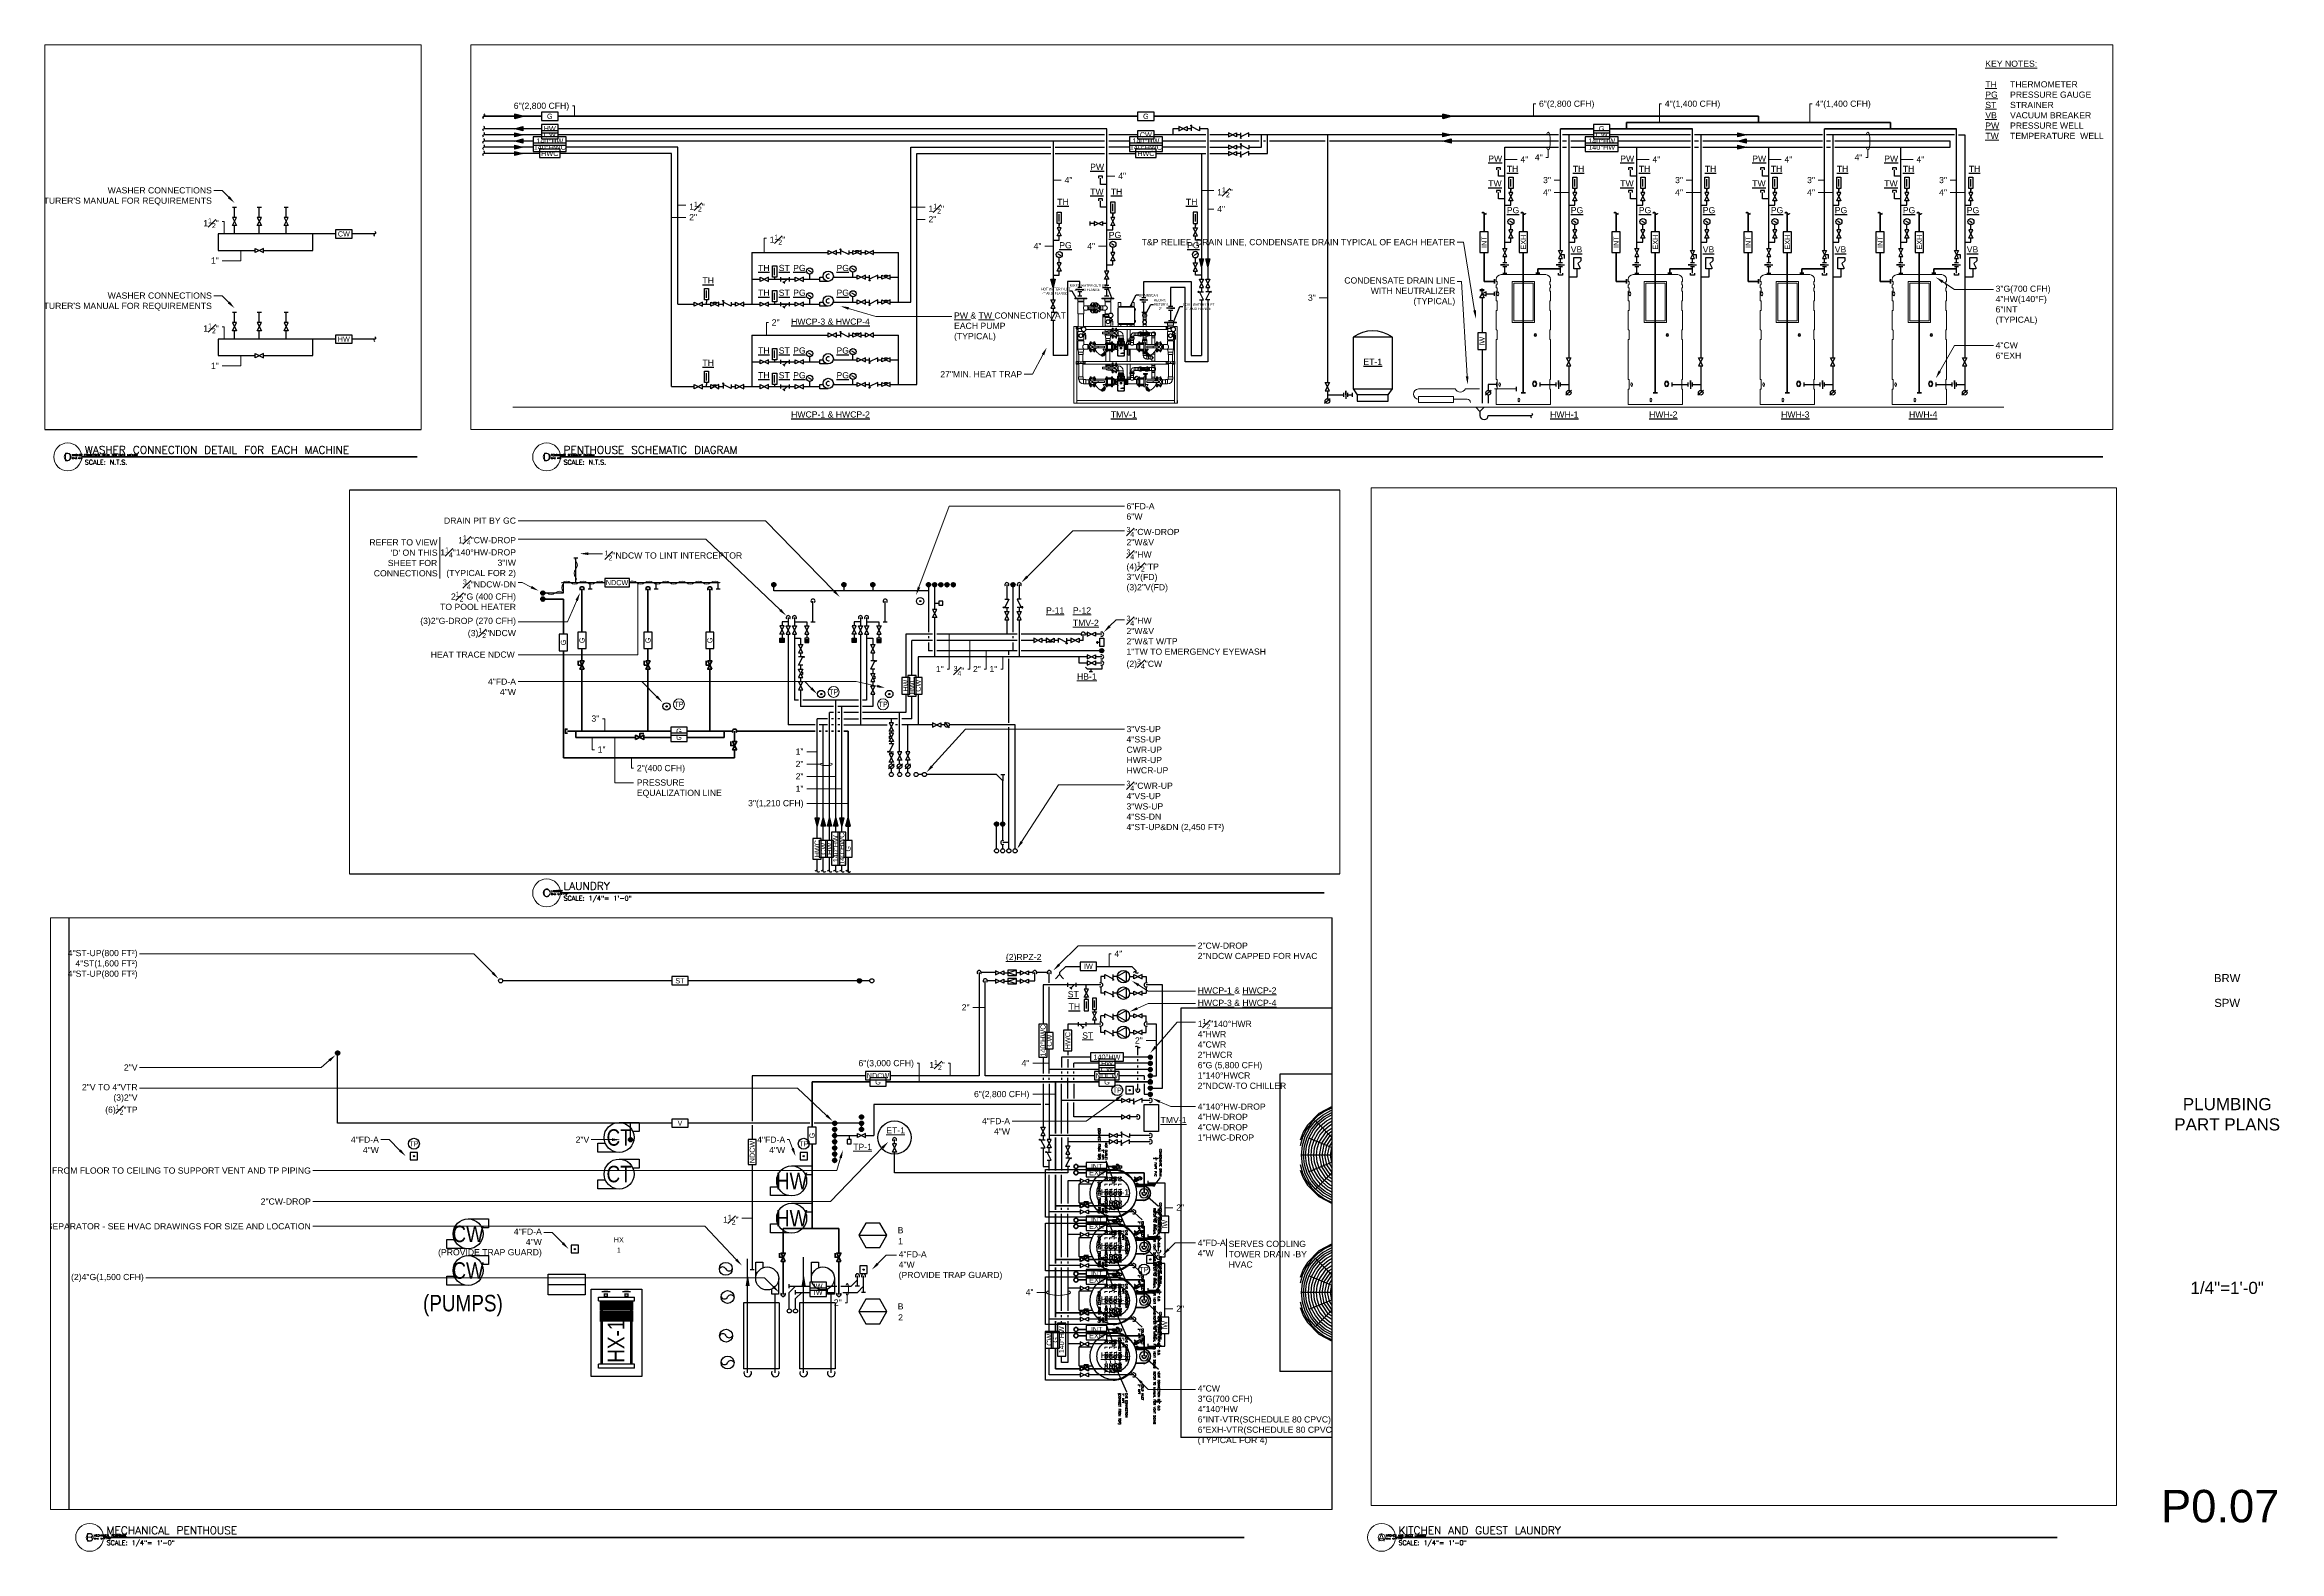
# Paper-space layout 'P0-07_24x36' of a CAD drawing. Extents: x 1.2 to 35, y 0.6 to 23.4.
# The model-space entities are those that its viewports show. They can reach past a viewport. Long polylines and large blocks are cut down to what shows.
import ezdxf
from ezdxf import colors
from ezdxf.entities.mleader import LeaderData, LeaderLine
from ezdxf.enums import TextEntityAlignment as Align
from ezdxf.math import Vec2, Vec3

# ---------------------------------------------------------------- set-up
doc = ezdxf.new("R2010")
doc.units = 0
doc.header["$LTSCALE"] = 18
doc.header["$MEASUREMENT"] = 0
doc.linetypes.add('HIDDEN', pattern=[0.375, 0.25, -0.125])
doc.linetypes.add('VENT', pattern=[0.3, 0.2, -0.1])
for name, color, linetype in [('0 @ 1 (1)', 7, 'Continuous'), ('0 @ 1 (2)', 7, 'Continuous'), ('0 @ 128', 7, 'Continuous'), ('0 @ 192', 7, 'Continuous'), ('0 @ 384', 7, 'Continuous'), ('0 @ 48', 7, 'Continuous'), ('0 @ 96', 7, 'Continuous'), ('0-BORDER-TXT', 2, 'Continuous'), ('LAYER_1', 8, 'Continuous'), ('M-EQP-N', 8, 'Continuous'), ('P-14HW-N', 3, 'Continuous'), ('P-14HW-N @ 1 (1)', 3, 'Continuous'), ('P-14HW-N @ 1 (2)', 3, 'Continuous'), ('P-14HW-N @ 12', 3, 'Continuous'), ('P-14HW-N @ 128', 3, 'Continuous'), ('P-14HW-N @ 16', 3, 'Continuous'), ('P-14HW-N @ 192', 3, 'Continuous'), ('P-14HW-N @ 2', 3, 'Continuous'), ('P-14HW-N @ 24', 3, 'Continuous'), ('P-14HW-N @ 384', 3, 'Continuous'), ('P-14HW-N @ 4', 3, 'Continuous'), ('P-14HW-N @ 48', 3, 'Continuous'), ('P-14HW-N @ 64', 3, 'Continuous'), ('P-14HW-N @ 768', 3, 'Continuous'), ('P-14HW-N @ 8', 3, 'Continuous'), ('P-14HW-N @ 96', 3, 'Continuous'), ('P-14HWC-N', 6, 'Continuous'), ('P-14HWC-N @ 1', 6, 'Continuous'), ('P-14HWC-N @ 192', 6, 'Continuous'), ('P-14HWC-N @ 384', 6, 'Continuous'), ('P-14HWC-N @ 48', 6, 'Continuous'), ('P-14HWC-N @ 96', 6, 'Continuous'), ('P-ANNO-TEXT', 70, 'Continuous'), ('P-CW-N', 4, 'Continuous'), ('P-CW-N @ 1 (1)', 4, 'Continuous'), ('P-CW-N @ 1 (2)', 4, 'Continuous'), ('P-CW-N @ 12', 4, 'Continuous'), ('P-CW-N @ 128', 4, 'Continuous'), ('P-CW-N @ 16', 4, 'Continuous'), ('P-CW-N @ 192', 4, 'Continuous'), ('P-CW-N @ 2', 4, 'Continuous'), ('P-CW-N @ 24', 4, 'Continuous'), ('P-CW-N @ 384', 4, 'Continuous'), ('P-CW-N @ 4', 4, 'Continuous'), ('P-CW-N @ 48', 4, 'Continuous'), ('P-CW-N @ 64', 4, 'Continuous'), ('P-CW-N @ 768', 4, 'Continuous'), ('P-CW-N @ 8', 4, 'Continuous'), ('P-CW-N @ 96', 4, 'Continuous'), ('P-EQMT-N', 3, 'Continuous'), ('P-EQMT-N @ 48', 3, 'Continuous'), ('P-FIXT-N', 3, 'Continuous'), ('P-FIXT-N @ 1 (1)', 3, 'Continuous'), ('P-FIXT-N @ 1 (2)', 3, 'Continuous'), ('P-FIXT-N @ 12', 3, 'Continuous'), ('P-FIXT-N @ 128', 3, 'Continuous'), ('P-FIXT-N @ 16', 3, 'Continuous'), ('P-FIXT-N @ 192', 3, 'Continuous'), ('P-FIXT-N @ 2', 3, 'Continuous'), ('P-FIXT-N @ 24', 3, 'Continuous'), ('P-FIXT-N @ 384', 3, 'Continuous'), ('P-FIXT-N @ 4', 3, 'Continuous'), ('P-FIXT-N @ 48', 3, 'Continuous'), ('P-FIXT-N @ 64', 3, 'Continuous'), ('P-FIXT-N @ 768', 3, 'Continuous'), ('P-FIXT-N @ 8', 3, 'Continuous'), ('P-FIXT-N @ 96', 3, 'Continuous'), ('P-HW-N', 1, 'Continuous'), ('P-HW-N @ 1 (1)', 1, 'Continuous'), ('P-HW-N @ 1 (2)', 1, 'Continuous'), ('P-HW-N @ 12', 1, 'Continuous'), ('P-HW-N @ 128', 1, 'Continuous'), ('P-HW-N @ 16', 1, 'Continuous'), ('P-HW-N @ 192', 1, 'Continuous'), ('P-HW-N @ 2', 1, 'Continuous'), ('P-HW-N @ 24', 1, 'Continuous'), ('P-HW-N @ 384', 1, 'Continuous'), ('P-HW-N @ 4', 1, 'Continuous'), ('P-HW-N @ 48', 1, 'Continuous'), ('P-HW-N @ 64', 1, 'Continuous'), ('P-HW-N @ 768', 1, 'Continuous'), ('P-HW-N @ 8', 1, 'Continuous'), ('P-HW-N @ 96', 1, 'Continuous'), ('P-HWC-N', 2, 'Continuous'), ('P-HWC-N @ 1 (1)', 2, 'Continuous'), ('P-HWC-N @ 1 (2)', 2, 'Continuous'), ('P-HWC-N @ 12', 2, 'Continuous'), ('P-HWC-N @ 128', 2, 'Continuous'), ('P-HWC-N @ 16', 2, 'Continuous'), ('P-HWC-N @ 192', 2, 'Continuous'), ('P-HWC-N @ 2', 2, 'Continuous'), ('P-HWC-N @ 24', 2, 'Continuous'), ('P-HWC-N @ 384', 2, 'Continuous'), ('P-HWC-N @ 4', 2, 'Continuous'), ('P-HWC-N @ 48', 2, 'Continuous'), ('P-HWC-N @ 64', 2, 'Continuous'), ('P-HWC-N @ 768', 2, 'Continuous'), ('P-HWC-N @ 8', 2, 'Continuous'), ('P-HWC-N @ 96', 2, 'Continuous'), ('P-IW-N', 1, 'Continuous'), ('P-IW-N @ 1 (1)', 1, 'Continuous'), ('P-IW-N @ 1 (2)', 1, 'Continuous'), ('P-IW-N @ 12', 1, 'Continuous'), ('P-IW-N @ 128', 1, 'Continuous'), ('P-IW-N @ 16', 1, 'Continuous'), ('P-IW-N @ 192', 1, 'Continuous'), ('P-IW-N @ 2', 1, 'Continuous'), ('P-IW-N @ 24', 1, 'Continuous'), ('P-IW-N @ 384', 1, 'Continuous'), ('P-IW-N @ 4', 1, 'Continuous'), ('P-IW-N @ 48', 1, 'Continuous'), ('P-IW-N @ 64', 1, 'Continuous'), ('P-IW-N @ 768', 1, 'Continuous'), ('P-IW-N @ 8', 1, 'Continuous'), ('P-IW-N @ 96', 1, 'Continuous'), ('P-NDCW-N', 4, 'Continuous'), ('P-NDCW-N @ 1 (1)', 4, 'Continuous'), ('P-NDCW-N @ 192', 4, 'Continuous'), ('P-NDCW-N @ 384', 4, 'Continuous'), ('P-NDCW-N @ 48', 4, 'Continuous'), ('P-NDCW-N @ 96', 4, 'Continuous'), ('P-SAN-N', 6, 'Continuous'), ('P-SAN-N @ 1 (1)', 6, 'Continuous'), ('P-SAN-N @ 192', 6, 'Continuous'), ('P-SAN-N @ 384', 6, 'Continuous'), ('P-SAN-N @ 48', 6, 'Continuous'), ('P-SAN-N @ 96', 6, 'Continuous'), ('P-SANV-N', 5, 'VENT'), ('P-SANV-N @ 1 (1)', 5, 'VENT'), ('P-SANV-N @ 1 (2)', 5, 'VENT'), ('P-SANV-N @ 12', 5, 'VENT'), ('P-SANV-N @ 128', 5, 'VENT'), ('P-SANV-N @ 16', 5, 'VENT'), ('P-SANV-N @ 192', 5, 'VENT'), ('P-SANV-N @ 2', 5, 'VENT'), ('P-SANV-N @ 24', 5, 'VENT'), ('P-SANV-N @ 384', 5, 'VENT'), ('P-SANV-N @ 4', 5, 'VENT'), ('P-SANV-N @ 48', 5, 'VENT'), ('P-SANV-N @ 64', 5, 'VENT'), ('P-SANV-N @ 768', 5, 'VENT'), ('P-SANV-N @ 8', 5, 'VENT'), ('P-SANV-N @ 96', 5, 'VENT'), ('P-STRM-N', 2, 'Continuous'), ('P-STRM-N @ 1 (1)', 2, 'Continuous'), ('P-STRM-N @ 192', 2, 'Continuous'), ('P-STRM-N @ 384', 2, 'Continuous'), ('P-STRM-N @ 48', 2, 'Continuous'), ('P-STRM-N @ 96', 2, 'Continuous'), ('P-TP-N @ 48', 6, 'Continuous')]:
    doc.layers.add(name, color=color, linetype=linetype)
for name, color, linetype, lineweight in [('G-ANNO-TEXT', 70, 'Continuous', 0), ('G-ANNO-TEXT @ 1', 70, 'Continuous', 0), ('G-ANNO-TEXT @ 12', 70, 'Continuous', 0), ('G-ANNO-TEXT @ 192', 70, 'Continuous', 0), ('G-ANNO-TEXT @ 384', 70, 'Continuous', 0), ('G-ANNO-TEXT @ 48', 70, 'Continuous', 0), ('G-ANNO-TEXT @ 96', 70, 'Continuous', 0), ('P-FIXT-E', 54, 'Continuous', 25), ('P-GAS-N', 3, 'Continuous', 60), ('P-GAS-N @ 1 (1)', 3, 'Continuous', 60), ('P-GAS-N @ 1 (2)', 3, 'Continuous', 60), ('P-GAS-N @ 12', 3, 'Continuous', 60), ('P-GAS-N @ 128', 3, 'Continuous', 60), ('P-GAS-N @ 16', 3, 'Continuous', 60), ('P-GAS-N @ 192', 3, 'Continuous', 60), ('P-GAS-N @ 2', 3, 'Continuous', 60), ('P-GAS-N @ 24', 3, 'Continuous', 60), ('P-GAS-N @ 384', 3, 'Continuous', 60), ('P-GAS-N @ 4', 3, 'Continuous', 60), ('P-GAS-N @ 48', 3, 'Continuous', 60), ('P-GAS-N @ 64', 3, 'Continuous', 60), ('P-GAS-N @ 768', 3, 'Continuous', 60), ('P-GAS-N @ 8', 3, 'Continuous', 60), ('P-GAS-N @ 96', 3, 'Continuous', 60), ('P-WH-EXH-N', 133, 'VENT', 60), ('P-WH-EXH-N @ 1 (1)', 133, 'VENT', 60), ('P-WH-EXH-N @ 1 (2)', 133, 'VENT', 60), ('P-WH-EXH-N @ 128', 133, 'VENT', 60), ('P-WH-EXH-N @ 192', 133, 'VENT', 60), ('P-WH-EXH-N @ 384', 133, 'VENT', 60), ('P-WH-EXH-N @ 48', 133, 'VENT', 60), ('P-WH-EXH-N @ 64', 133, 'VENT', 60), ('P-WH-EXH-N @ 768', 133, 'VENT', 60), ('P-WH-EXH-N @ 96', 133, 'VENT', 60), ('P-WH-INT-N', 213, 'Continuous', 60), ('P-WH-INT-N @ 1 (1)', 213, 'Continuous', 60), ('P-WH-INT-N @ 1 (2)', 213, 'Continuous', 60), ('P-WH-INT-N @ 128', 213, 'Continuous', 60), ('P-WH-INT-N @ 192', 213, 'Continuous', 60), ('P-WH-INT-N @ 384', 213, 'Continuous', 60), ('P-WH-INT-N @ 48', 213, 'Continuous', 60), ('P-WH-INT-N @ 64', 213, 'Continuous', 60), ('P-WH-INT-N @ 768', 213, 'Continuous', 60), ('P-WH-INT-N @ 96', 213, 'Continuous', 60)]:
    doc.layers.add(name, color=color, linetype=linetype, lineweight=lineweight)
doc.layers.add('G-Anno-View', color=161, linetype='Continuous', lineweight=18, plot=False)
doc.styles.add('Arial', font='arial.ttf')
doc.styles.add('Arial Narrow', font='ARIALN.TTF')
doc.styles.add('Arial_1', font='arial.ttf', dxfattribs={"height": 0.092206})
doc.styles.add('RomanS', font='arial.ttf')
doc.styles.add('SLDTEXTSTYLE0', font='TXT', dxfattribs={"width": 0.75})
doc.styles.get("Standard").update_dxf_attribs({"font": 'txt.shx'})
doc.dimstyles.new('Loop048', dxfattribs={"dimscale": 0, "dimtxt": 0.09375, "dimasz": 0.03125, "dimexe": 0.0625, "dimexo": 0.0625, "dimgap": 0.09375, "dimtad": 1, "dimdec": 4, "dimzin": 3, "dimdsep": 46, "dimlunit": 4, "dimtxsty": 'Arial', "dimblk": 'OBLIQUE', "dimcen": 0.09375, "dimdle": 0.0625, "dimclrd": 256, "dimclre": 256, "dimclrt": 256, "dimadec": 4, "dimazin": 0, "dimtfac": 0.8, "dimtdec": 4, "dimtix": 1, "dimtofl": 0, "dimtmove": 1, "dimatfit": 0, "dimldrblk": 'LeaderNoteBlock', "dimfxl": 1, "dimfrac": 1, "dimtolj": 1, "dimtzin": 0, "dimlwd": -1, "dimlwe": -1, "dimarcsym": 0})
doc.dimstyles.new('SLDDIMSTYLE4', dxfattribs={"dimtxt": 0.18, "dimasz": 0.25, "dimexe": 0, "dimexo": 0.0625, "dimgap": 0, "dimtad": 0, "dimtih": 1, "dimtoh": 1, "dimdec": 0, "dimrnd": 1e-09, "dimzin": 0, "dimdsep": 46, "dimtxsty": 'Standard', "dimsah": 1, "dimcen": 0.09, "dimadec": 0, "dimazin": 0, "dimtfac": 0.25, "dimtdec": 0, "dimtofl": 0, "dimtmove": 0, "dimatfit": 3, "dimfxl": 1, "dimtolj": 1, "dimtzin": 0, "dimarcsym": 0})
doc.dimstyles.get("Standard").update_dxf_attribs({"dimtxt": 0.18, "dimasz": 0.18, "dimexe": 0.18, "dimexo": 0.0625, "dimgap": 0.09, "dimtad": 0, "dimtih": 1, "dimtoh": 1, "dimdec": 4, "dimzin": 0, "dimdsep": 46, "dimtxsty": 'Standard', "dimcen": 0.09, "dimadec": 0, "dimazin": 0, "dimtfac": 1, "dimtdec": 4, "dimtofl": 0, "dimtmove": 0, "dimatfit": 3, "dimfxl": 1, "dimtolj": 1, "dimtzin": 0, "dimarcsym": 0})

psp = doc.layouts.new('P0-07_24x36')

# ---------------------------------------------------------------- texts
at = {"layer": '0-BORDER-TXT', "style": 'Arial_1'}
for s, height, p in [('BRW', 0.1228, (34.231, 9.246)), ('SPW', 0.1228, (34.231, 8.871)), ('1/4"=1\'-0"', 0.1844, (34.231, 4.558)), ('P0.07', 0.4917, (34.125, 1.25))]:
    psp.add_text(s, height=height, dxfattribs=at).set_placement(p, align=Align.MIDDLE)
at = {"layer": '0-BORDER-TXT', "insert": (34.231, 7.183), "char_height": 0.1844, "width": 2.51547, "attachment_point": 5, "style": 'Arial_1'}
psp.add_mtext('PLUMBING\\PPART PLANS', dxfattribs=at)

msp = doc.modelspace()

# ---------------------------------------------------------------- texts
at = {"layer": 'G-ANNO-TEXT', "char_height": 4.5, "style": 'Arial'}
for s, width, insert, attachment_point in [('{\\LKEY NOTES:\\P\\P\\pi-18,l18;TH}^ITHERMOMETER\\P{\\LPG}^IPRESSURE GAUGE\\P{\\LST}^ISTRAINER \\P{\\LVB}^IVACUUM BREAKER  \\P{\\LPW}^IPRESSURE WELL \\P{\\LTW}^ITEMPERATURE  WELL ', 89.4370071, (2124, 3153), 1), ('6"(2,800 CFH)', 122.1, (1094.1, 3122.4), 3), ('6"(2,800 CFH)', 72.6, (1799.4, 3123.9), 1), ('4"(1,400 CFH)', 72.6, (1890.9, 3123.9), 1), ('4"(1,400 CFH)', 72.6, (2000.4, 3123.9), 1), ('4"', 20.1, (1802.1, 3084.9), 3), ('4"', 20.1, (2034.6, 3084.9), 3), ('4"', 32.1, (1454.4, 3068.4), 1), ('4"', 32.1, (1493.4, 3071.4), 1), ('\\A1;1{\\H0.8x;\\S1#2;}"', 30.6, (1565.4, 3060.9), 1), ('2"', 32.1, (1181.4, 3041.4), 1), ('\\A1;1{\\H0.8x;\\S1#2;}"', 32.1, (1181.4, 3050.4), 1), ('2"', 32.1, (1355.4, 3039.9), 1), ('\\A1;1{\\H0.8x;\\S1#2;}"', 32.1, (1355.4, 3048.9), 1), ('4"', 35.1, (1565.4, 3047.4), 1), ('\\A1;1{\\H0.8x;\\S1#2;}"', 33.6, (738.6, 3038.4), 3), ('\\A1;1{\\H0.8x;\\S1#2;}"', 32.1, (1239.9, 3026.4), 1), ('1"', 27.6, (738.6, 3009.9), 3), ('4"', 17.1, (1437.6, 3020.4), 3), ('4"', 17.1, (1476.6, 3020.4), 3), ('3"', 26.1, (1637.1, 2982.9), 3), ('\\A1;1{\\H0.8x;\\S1#2;}"', 33.6, (738.6, 2961.9), 3), ('2"', 32.1, (1241.4, 2964.9), 1), ('1"', 27.6, (738.6, 2933.4), 3), ("\\pi7.353;REFER TO VIEW \\P\\pi22.805;'D' ON THIS \\P\\pi20.77;SHEET FOR \\P\\pi10.573;CONNECTIONS ", 56.3833988, (1204.5, 1474.5), 1), ('2"(400 CFH)', 62.1, (1406.4, 1310.4), 1), ('2"', 33.6, (1527.6, 1313.4), 3), ('PRESSURE EQUALIZATION LINE', 69.9015487, (1406.4, 1299.9), 1), ('{\\L(2)RPZ-2}', 43.5, (1233, 1197), 1), ('4"', 51.6, (1311.9, 1199.4), 1), ('2"', 18.6, (1206.6, 1160.4), 3), ('{\\LST}', 36, (1278, 1170), 1), ('{\\LST}', 36, (1288.5, 1140), 1), ('2"', 12.6, (1332.6, 1136.4), 3), ('6"(3,000 CFH)', 53.1, (1166.1, 1119.9), 3), ('\\A1;1{\\H0.8x;\\S1#2;}"', 35.1, (1188.6, 1119.9), 3), ('4"', 44.1, (1250.1, 1119.9), 3), ('6"(2,800 CFH)', 60.6, (1250.1, 1097.4), 3), ('{\\LTMV-1}', 36, (1345.5, 1078.5), 1), ('{\\LTP-1}', 39, (1122, 1059), 1), ('{\\LET-1}', 36, (1146, 1071), 1), ('{\\LHWH-1}', 36, (1302, 1026), 1), ('2"', 36.6, (1356.9, 1014.9), 1), ('\\A1;1{\\H0.8x;\\S1#2;}"', 33.6, (1038.6, 1007.4), 3), ('{\\LHWH-2}', 36, (1302, 987), 1), ('SERVES COOLING TOWER DRAIN -BY HVAC', 75.4722652, (1395, 988.5), 1), ('2"', 15.6, (1113.6, 945.9), 3), ('4"', 21.6, (1253.1, 953.4), 3), ('{\\LHWH-3}', 36, (1302, 948), 1), ('2"', 36.6, (1356.9, 941.4), 1), ('{\\LHWH-4}', 36, (1302, 907.5), 1)]:
    msp.add_mtext_dynamic_manual_height_columns(s, width=width, gutter_width=22.5, heights=[0], dxfattribs=dict(at, insert=insert, attachment_point=attachment_point))
for s, insert, width, attachment_point in [('{\\LP-11}', (1704, 1425), 30, 1), ('{\\LP-12}', (1723.5, 1425), 30, 1), ('{\\LTMV-2}', (1723.5, 1416), 30, 1), ('HEAT TRACE NDCW', (1317.6, 1392.9), 62.1, 3), ('1"', (1629.6, 1382.4), 17.1, 3), ('\\A1;{\\H0.8x;\\S3#4;}"', (1644.6, 1382.4), 17.1, 3), ('2"', (1656.6, 1382.4), 17.1, 3), ('1"', (1668.6, 1382.4), 17.1, 3), ('{\\LHB-1}', (1726.5, 1377), 15, 1), ('3"', (1379.1, 1346.4), 23.1, 3), ('1"', (1377.9, 1323.9), 24.6, 1), ('\\A1;1"', (1527.6, 1322.4), 56.1, 3), ('\\A1;2"', (1527.6, 1304.4), 56.1, 3), ('\\A1;3"(1,210 CFH)', (1527.6, 1284.9), 56.1, 3), ('\\A1;1"', (1527.6, 1295.4), 56.1, 3)]:
    msp.add_mtext(s, dxfattribs=dict(at, insert=insert, width=width, attachment_point=attachment_point))
at = {"layer": 'P-ANNO-TEXT', "char_height": 4.5, "style": 'Arial'}
for s, width, insert, attachment_point in [('{\\LPW}', 60, (1473, 3078), 1), ('{\\LTW}', 60, (1473, 3060), 1), ('{\\LTH}', 60, (1488, 3060), 1), ('{\\LTH}', 60, (1449, 3052.5), 1), ('{\\LTH}', 60, (1551, 3052.5), 3), ('{\\LPG}', 60, (1486.5, 3028.5), 1), ('{\\LPG}', 60, (1450.5, 3021), 1), ('{\\LPG}', 60, (1552.5, 3021), 3), ('{\\LTH}', 60, (1191, 2995.5), 1), ('{\\LTH}', 60, (1231.5, 3004.5), 1), ('{\\LST}', 60, (1246.5, 3004.5), 1), ('{\\LPG}', 60, (1257, 3004.5), 1), ('{\\LPG}', 60, (1288.5, 3004.5), 1), ('{\\LTH}', 60, (1231.5, 2986.5), 1), ('{\\LST}', 60, (1246.5, 2986.5), 1), ('{\\LPG}', 60, (1257, 2986.5), 1), ('{\\LPG}', 60, (1288.5, 2986.5), 1), ('{\\LHWCP-3 & HWCP-4}', 60, (1255.5, 2965.5), 1), ('{\\LTH}', 60, (1231.5, 2944.5), 1), ('{\\LST}', 60, (1246.5, 2944.5), 1), ('{\\LPG}', 60, (1257, 2944.5), 1), ('{\\LPG}', 60, (1288.5, 2944.5), 1), ('{\\LTH}', 60, (1191, 2935.5), 1), ('{\\LTH}', 60, (1231.5, 2926.5), 1), ('{\\LST}', 60, (1246.5, 2926.5), 1), ('{\\LPG}', 60, (1257, 2926.5), 1), ('{\\LPG}', 60, (1288.5, 2926.5), 1), ('{\\LET-1}', 19.5, (1678.5, 2934), 5), ('{\\LHWCP-1 & HWCP-2}', 60, (1255.5, 2898), 1), ('{\\LTMV-1}', 60, (1488, 2898), 1), ('{\\LHWH-1}', 60, (1807.5, 2898), 1), ('{\\LHWH-2}', 60, (1879.5, 2898), 1), ('{\\LHWH-3}', 60, (1975.5, 2898), 1), ('{\\LHWH-4}', 60, (2068.5, 2898), 1), ('{\\LTH}', 60, (1287, 1161), 3)]:
    msp.add_mtext_dynamic_manual_height_columns(s, width=width, gutter_width=22.5, heights=[0], dxfattribs=dict(at, insert=insert, attachment_point=attachment_point))

# ---------------------------------------------------------------- blocks, each defined once
blk = doc.blocks.new('Anno_Title_A1')
at = {"linetype": 'ByBlock', "lineweight": -2}
blk.add_circle((0, 0), 2.25, dxfattribs=at)
blk.add_circle((0, 0), 2.25, dxfattribs=at)
at = {"linetype": 'ByBlock', "lineweight": -2, "style": 'RomanS'}
blk.add_attdef('NUMBER', text='', height=1.25, dxfattribs=at).set_placement((0, 0), align=Align.MIDDLE)
blk = doc.blocks.new('*U2271')
at = {"layer": 'G-ANNO-TEXT @ 12', "xscale": 0.0234375, "yscale": 0.0234375, "zscale": 0.0234375}
blk.add_blockref('Anno_Title_A1', (21.419, 0.776), dxfattribs=at)
at = {"layer": 'G-ANNO-TEXT @ 48', "xscale": 0.09375, "yscale": 0.09375, "zscale": 0.09375}
blk.add_blockref('Anno_Title_A1', (21.419, 0.776), dxfattribs=at)
blk = doc.blocks.new('Anno_Title_T1')
at = {"linetype": 'ByBlock', "lineweight": -2, "style": 'RomanS'}
blk.add_attdef('TITLE', (2.75, 0.5), '', height=1.25, dxfattribs=at)
blk.add_attdef('SCALE', text='', height=0.75, dxfattribs=at).set_placement((2.75, -0.5), align=Align.TOP_LEFT)
blk = doc.blocks.new('*U2272')
at = {"layer": 'G-ANNO-TEXT @ 12'}
ref = blk.add_blockref('Anno_Title_T1', (21.419, 0.776), dxfattribs=dict(at, xscale=0.0234375, yscale=0.0234375, zscale=0.0234375))
ref.add_attrib('SCALE', 'SCALE: 1/4"= 1\'-0"', dxfattribs={"layer": '0', "linetype": 'ByBlock', "lineweight": -2, "height": 0.01758}).set_placement((21.483, 0.765), align=Align.TOP_LEFT)
ref.add_attrib('TITLE', 'KITCHEN AND GUEST LAUNDRY', (21.483, 0.788), dxfattribs={"layer": '0', "linetype": 'ByBlock', "lineweight": -2, "height": 0.0293})
at = {"layer": 'G-ANNO-TEXT @ 48'}
ref = blk.add_blockref('Anno_Title_T1', (21.419, 0.776), dxfattribs=dict(at, xscale=0.09375, yscale=0.09375, zscale=0.09375))
ref.add_attrib('SCALE', 'SCALE: 1/4"= 1\'-0"', dxfattribs={"layer": '0', "linetype": 'ByBlock', "lineweight": -2, "height": 0.07031}).set_placement((21.676, 0.73), align=Align.TOP_LEFT)
ref.add_attrib('TITLE', 'KITCHEN AND GUEST LAUNDRY', (21.676, 0.823), dxfattribs={"layer": '0', "linetype": 'ByBlock', "lineweight": -2, "height": 0.11719})
blk = doc.blocks.new('*U2273')
at = {"layer": 'G-ANNO-TEXT @ 12', "xscale": 0.0234375, "yscale": 0.0234375, "zscale": 0.0234375}
blk.add_blockref('Anno_Title_A1', (1.844, 0.776), dxfattribs=at)
at = {"layer": 'G-ANNO-TEXT @ 48', "xscale": 0.09375, "yscale": 0.09375, "zscale": 0.09375}
blk.add_blockref('Anno_Title_A1', (1.844, 0.776), dxfattribs=at)
blk = doc.blocks.new('*U2274')
at = {"layer": 'G-ANNO-TEXT @ 12'}
ref = blk.add_blockref('Anno_Title_T1', (1.844, 0.776), dxfattribs=dict(at, xscale=0.0234375, yscale=0.0234375, zscale=0.0234375))
ref.add_attrib('SCALE', 'SCALE: 1/4"= 1\'-0"', dxfattribs={"layer": '0', "linetype": 'ByBlock', "lineweight": -2, "height": 0.01758}).set_placement((1.909, 0.765), align=Align.TOP_LEFT)
ref.add_attrib('TITLE', 'MECHANICAL PENTHOUSE', (1.909, 0.788), dxfattribs={"layer": '0', "linetype": 'ByBlock', "lineweight": -2, "height": 0.0293})
at = {"layer": 'G-ANNO-TEXT @ 48'}
ref = blk.add_blockref('Anno_Title_T1', (1.844, 0.776), dxfattribs=dict(at, xscale=0.09375, yscale=0.09375, zscale=0.09375))
ref.add_attrib('SCALE', 'SCALE: 1/4"= 1\'-0"', dxfattribs={"layer": '0', "linetype": 'ByBlock', "lineweight": -2, "height": 0.07031}).set_placement((2.102, 0.73), align=Align.TOP_LEFT)
ref.add_attrib('TITLE', 'MECHANICAL PENTHOUSE', (2.102, 0.823), dxfattribs={"layer": '0', "linetype": 'ByBlock', "lineweight": -2, "height": 0.11719})
blk = doc.blocks.new('*U2275')
at = {"layer": 'G-ANNO-TEXT @ 12', "xscale": 0.0234375, "yscale": 0.0234375, "zscale": 0.0234375}
blk.add_blockref('Anno_Title_A1', (8.768, 10.537), dxfattribs=at)
at = {"layer": 'G-ANNO-TEXT @ 48', "xscale": 0.09375, "yscale": 0.09375, "zscale": 0.09375}
blk.add_blockref('Anno_Title_A1', (8.768, 10.537), dxfattribs=at)
blk = doc.blocks.new('*U2276')
at = {"layer": 'G-ANNO-TEXT @ 12'}
ref = blk.add_blockref('Anno_Title_T1', (8.768, 10.537), dxfattribs=dict(at, xscale=0.0234375, yscale=0.0234375, zscale=0.0234375))
ref.add_attrib('SCALE', 'SCALE: 1/4"= 1\'-0"', dxfattribs={"layer": '0', "linetype": 'ByBlock', "lineweight": -2, "height": 0.01758}).set_placement((8.833, 10.526), align=Align.TOP_LEFT)
ref.add_attrib('TITLE', 'LAUNDRY', (8.833, 10.549), dxfattribs={"layer": '0', "linetype": 'ByBlock', "lineweight": -2, "height": 0.0293})
at = {"layer": 'G-ANNO-TEXT @ 48'}
ref = blk.add_blockref('Anno_Title_T1', (8.768, 10.537), dxfattribs=dict(at, xscale=0.09375, yscale=0.09375, zscale=0.09375))
ref.add_attrib('SCALE', 'SCALE: 1/4"= 1\'-0"', dxfattribs={"layer": '0', "linetype": 'ByBlock', "lineweight": -2, "height": 0.07031}).set_placement((9.026, 10.49), align=Align.TOP_LEFT)
ref.add_attrib('TITLE', 'LAUNDRY', (9.026, 10.584), dxfattribs={"layer": '0', "linetype": 'ByBlock', "lineweight": -2, "height": 0.1172})
blk = doc.blocks.new('*U2928')
at = {"layer": 'G-ANNO-TEXT @ 12', "xscale": 0.0234375, "yscale": 0.0234375, "zscale": 0.0234375}
blk.add_blockref('Anno_Title_A1', (8.768, 17.14), dxfattribs=at)
at = {"layer": 'G-ANNO-TEXT @ 48', "xscale": 0.09375, "yscale": 0.09375, "zscale": 0.09375}
blk.add_blockref('Anno_Title_A1', (8.768, 17.14), dxfattribs=at)
blk = doc.blocks.new('*U2929')
at = {"layer": 'G-ANNO-TEXT @ 12'}
ref = blk.add_blockref('Anno_Title_T1', (8.768, 17.14), dxfattribs=dict(at, xscale=0.0234375, yscale=0.0234375, zscale=0.0234375))
ref.add_attrib('SCALE', 'SCALE: N.T.S.', dxfattribs={"layer": '0', "linetype": 'ByBlock', "lineweight": -2, "height": 0.01758}).set_placement((8.833, 17.128), align=Align.TOP_LEFT)
ref.add_attrib('TITLE', 'PENTHOUSE SCHEMATIC DIAGRAM', (8.833, 17.151), dxfattribs={"layer": '0', "linetype": 'ByBlock', "lineweight": -2, "height": 0.0293})
at = {"layer": 'G-ANNO-TEXT @ 48'}
ref = blk.add_blockref('Anno_Title_T1', (8.768, 17.14), dxfattribs=dict(at, xscale=0.09375, yscale=0.09375, zscale=0.09375))
ref.add_attrib('SCALE', 'SCALE: N.T.S.', dxfattribs={"layer": '0', "linetype": 'ByBlock', "lineweight": -2, "height": 0.07031}).set_placement((9.026, 17.093), align=Align.TOP_LEFT)
ref.add_attrib('TITLE', 'PENTHOUSE SCHEMATIC DIAGRAM', (9.026, 17.187), dxfattribs={"layer": '0', "linetype": 'ByBlock', "lineweight": -2, "height": 0.11719})
blk = doc.blocks.new('*U2941')
at = {"layer": 'G-ANNO-TEXT @ 12', "xscale": 0.0234375, "yscale": 0.0234375, "zscale": 0.0234375}
blk.add_blockref('Anno_Title_A1', (1.513, 17.14), dxfattribs=at)
at = {"layer": 'G-ANNO-TEXT @ 48', "xscale": 0.09375, "yscale": 0.09375, "zscale": 0.09375}
blk.add_blockref('Anno_Title_A1', (1.513, 17.14), dxfattribs=at)
blk = doc.blocks.new('*U2942')
at = {"layer": 'G-ANNO-TEXT @ 12'}
ref = blk.add_blockref('Anno_Title_T1', (1.513, 17.14), dxfattribs=dict(at, xscale=0.0234375, yscale=0.0234375, zscale=0.0234375))
ref.add_attrib('SCALE', 'SCALE: N.T.S.', dxfattribs={"layer": '0', "linetype": 'ByBlock', "lineweight": -2, "height": 0.01758}).set_placement((1.578, 17.128), align=Align.TOP_LEFT)
ref.add_attrib('TITLE', 'WASHER CONNECTION DETAIL FOR EACH MACHINE', (1.578, 17.151), dxfattribs={"layer": '0', "linetype": 'ByBlock', "lineweight": -2, "height": 0.0293})
at = {"layer": 'G-ANNO-TEXT @ 48'}
ref = blk.add_blockref('Anno_Title_T1', (1.513, 17.14), dxfattribs=dict(at, xscale=0.09375, yscale=0.09375, zscale=0.09375))
ref.add_attrib('SCALE', 'SCALE: N.T.S.', dxfattribs={"layer": '0', "linetype": 'ByBlock', "lineweight": -2, "height": 0.07031}).set_placement((1.771, 17.093), align=Align.TOP_LEFT)
ref.add_attrib('TITLE', 'WASHER CONNECTION DETAIL FOR EACH MACHINE', (1.771, 17.187), dxfattribs={"layer": '0', "linetype": 'ByBlock', "lineweight": -2, "height": 0.11719})
blk = doc.blocks.new('*U13')
at = {"linetype": 'Continuous'}
blk.add_lwpolyline([(-0.056, -0.056), (0.056, -0.056), (0.056, 0.056), (-0.056, 0.056)], close=True, dxfattribs=at)
at = {"color": 7, "linetype": 'Continuous'}
blk.add_circle((0, 0), 0.01, dxfattribs=at)
blk = doc.blocks.new('TrapPrimer')
at = {"linetype": 'Continuous'}
blk.add_circle((0, 0), 0.0829, dxfattribs=at)
at = {"linetype": 'Continuous', "style": 'Arial'}
blk.add_text('TP', height=0.07812, dxfattribs=at).set_placement((0, 0), align=Align.MIDDLE)
blk = doc.blocks.new('*U3')
at = {"linetype": 'Continuous'}
blk.add_arc((0, 0), 0.0311, 232.567, 127.433, dxfattribs=at)
blk = doc.blocks.new('*U2322')
at = {"layer": 'P-GAS-N @ 1 (1)', "rotation": 89.99999999999999}
blk.add_blockref('*U3', (1366.5, 1438.5), dxfattribs=at)
at = {"layer": 'P-GAS-N @ 192', "xscale": 192, "yscale": 192, "zscale": 192, "rotation": 89.99999999999999}
blk.add_blockref('*U3', (1366.5, 1438.5), dxfattribs=at)
at = {"layer": 'P-GAS-N @ 384', "xscale": 384, "yscale": 384, "zscale": 384, "rotation": 89.99999999999999}
blk.add_blockref('*U3', (1366.5, 1438.5), dxfattribs=at)
at = {"layer": 'P-GAS-N @ 48', "xscale": 48, "yscale": 48, "zscale": 48, "rotation": 90}
blk.add_blockref('*U3', (1366.5, 1438.5), dxfattribs=at)
at = {"layer": 'P-GAS-N @ 96', "xscale": 96, "yscale": 96, "zscale": 96, "rotation": 89.99999999999999}
blk.add_blockref('*U3', (1366.5, 1438.5), dxfattribs=at)
blk = doc.blocks.new('*U42')
at = {"linetype": 'Continuous'}
for points in [[(0, 0), (0, 0.0576), (0.0625, 0.0576)], [(-0.0625, -0.0312), (-0.0625, 0.0312), (0.0625, -0.0312), (0.0625, 0.0312), (-0.0625, -0.0312)]]:
    blk.add_lwpolyline(points, dxfattribs=at)
blk = doc.blocks.new('*U2323')
at = {"layer": 'P-GAS-N @ 1 (1)', "rotation": 89.99999999999999}
blk.add_blockref('*U42', (1366.5, 1383), dxfattribs=at)
at = {"layer": 'P-GAS-N @ 192', "xscale": 192, "yscale": 192, "zscale": 192, "rotation": 89.99999999999999}
blk.add_blockref('*U42', (1366.5, 1383), dxfattribs=at)
at = {"layer": 'P-GAS-N @ 384', "xscale": 384, "yscale": 384, "zscale": 384, "rotation": 89.99999999999999}
blk.add_blockref('*U42', (1366.5, 1383), dxfattribs=at)
at = {"layer": 'P-GAS-N @ 48', "xscale": 48, "yscale": 48, "zscale": 48, "rotation": 90}
blk.add_blockref('*U42', (1366.5, 1383), dxfattribs=at)
at = {"layer": 'P-GAS-N @ 96', "xscale": 96, "yscale": 96, "zscale": 96, "rotation": 89.99999999999999}
blk.add_blockref('*U42', (1366.5, 1383), dxfattribs=at)
blk = doc.blocks.new('*U31')
at = {"layer": 'DEFPOINTS'}
blk.add_lwpolyline([(-0.125, -0.0625), (0.125, -0.0625), (0.125, 0.0625), (-0.125, 0.0625)], close=True, dxfattribs=at)
at = {"style": 'Arial'}
blk.add_text('G', height=0.0781, dxfattribs=at).set_placement((0, 0), align=Align.MIDDLE)
blk = doc.blocks.new('*U2324')
at = {"layer": 'P-GAS-N @ 1 (1)', "rotation": 89.99999999999999}
blk.add_blockref('*U31', (1366.5, 1401), dxfattribs=at)
at = {"layer": 'P-GAS-N @ 192', "xscale": 192, "yscale": 192, "zscale": 192, "rotation": 89.99999999999999}
blk.add_blockref('*U31', (1366.5, 1401), dxfattribs=at)
at = {"layer": 'P-GAS-N @ 384', "xscale": 384, "yscale": 384, "zscale": 384, "rotation": 89.99999999999999}
blk.add_blockref('*U31', (1366.5, 1401), dxfattribs=at)
at = {"layer": 'P-GAS-N @ 48', "xscale": 48, "yscale": 48, "zscale": 48, "rotation": 90}
blk.add_blockref('*U31', (1366.5, 1401), dxfattribs=at)
at = {"layer": 'P-GAS-N @ 96', "xscale": 96, "yscale": 96, "zscale": 96, "rotation": 89.99999999999999}
blk.add_blockref('*U31', (1366.5, 1401), dxfattribs=at)
blk = doc.blocks.new('*U41')
blk.add_circle((0, 0), 0.0312)
blk = doc.blocks.new('*U2325')
at = {"layer": 'P-HW-N @ 1 (1)', "rotation": 89.99999999999999}
blk.add_blockref('*U41', (1597.5, 1303.5), dxfattribs=at)
at = {"layer": 'P-HW-N @ 192', "xscale": 192.0000000000002, "yscale": 192.0000000000002, "zscale": 192.0000000000002, "rotation": 89.99999999999999}
blk.add_blockref('*U41', (1597.5, 1303.5), dxfattribs=at)
at = {"layer": 'P-HW-N @ 384', "xscale": 384.0000000000003, "yscale": 384.0000000000003, "zscale": 384.0000000000003, "rotation": 89.99999999999999}
blk.add_blockref('*U41', (1597.5, 1303.5), dxfattribs=at)
at = {"layer": 'P-HW-N @ 48', "xscale": 48.00000000000004, "yscale": 48.00000000000004, "zscale": 48.00000000000004, "rotation": 89.99999999999999}
blk.add_blockref('*U41', (1597.5, 1303.5), dxfattribs=at)
at = {"layer": 'P-HW-N @ 96', "xscale": 96.00000000000009, "yscale": 96.00000000000009, "zscale": 96.00000000000009, "rotation": 89.99999999999999}
blk.add_blockref('*U41', (1597.5, 1303.5), dxfattribs=at)
blk = doc.blocks.new('*U2326')
at = {"layer": 'P-SAN-N @ 1 (1)', "rotation": 89.99999999999999}
blk.add_blockref('*U41', (1609.5, 1303.5), dxfattribs=at)
at = {"layer": 'P-SAN-N @ 192', "xscale": 192.0000000000002, "yscale": 192.0000000000002, "zscale": 192.0000000000002, "rotation": 89.99999999999999}
blk.add_blockref('*U41', (1609.5, 1303.5), dxfattribs=at)
at = {"layer": 'P-SAN-N @ 384', "xscale": 384.0000000000005, "yscale": 384.0000000000005, "zscale": 384.0000000000005, "rotation": 89.99999999999999}
blk.add_blockref('*U41', (1609.5, 1303.5), dxfattribs=at)
at = {"layer": 'P-SAN-N @ 48', "xscale": 48.00000000000004, "yscale": 48.00000000000004, "zscale": 48.00000000000004, "rotation": 89.99999999999999}
blk.add_blockref('*U41', (1609.5, 1303.5), dxfattribs=at)
at = {"layer": 'P-SAN-N @ 96', "xscale": 96.00000000000011, "yscale": 96.00000000000011, "zscale": 96.00000000000011, "rotation": 89.99999999999999}
blk.add_blockref('*U41', (1609.5, 1303.5), dxfattribs=at)
blk = doc.blocks.new('*U2327')
at = {"layer": 'P-SANV-N @ 1 (1)', "rotation": 89.99999999999999}
blk.add_blockref('*U41', (1615.5, 1303.5), dxfattribs=at)
at = {"layer": 'P-SANV-N @ 192', "xscale": 192.0000000000002, "yscale": 192.0000000000002, "zscale": 192.0000000000002, "rotation": 89.99999999999999}
blk.add_blockref('*U41', (1615.5, 1303.5), dxfattribs=at)
at = {"layer": 'P-SANV-N @ 384', "xscale": 384.0000000000005, "yscale": 384.0000000000005, "zscale": 384.0000000000005, "rotation": 89.99999999999999}
blk.add_blockref('*U41', (1615.5, 1303.5), dxfattribs=at)
at = {"layer": 'P-SANV-N @ 48', "xscale": 48.00000000000004, "yscale": 48.00000000000004, "zscale": 48.00000000000004, "rotation": 89.99999999999999}
blk.add_blockref('*U41', (1615.5, 1303.5), dxfattribs=at)
at = {"layer": 'P-SANV-N @ 96', "xscale": 96.00000000000011, "yscale": 96.00000000000011, "zscale": 96.00000000000011, "rotation": 89.99999999999999}
blk.add_blockref('*U41', (1615.5, 1303.5), dxfattribs=at)
blk = doc.blocks.new('L-1', base_point=(8, 11.0022))
blk.add_line((8, 11.0022), (9, 11.0022))
blk = doc.blocks.new('*U55')
at = {"layer": 'DEFPOINTS'}
blk.add_lwpolyline([(-0.15625, -0.0625), (0.15625, -0.0625), (0.15625, 0.0625), (-0.15625, 0.0625)], close=True, dxfattribs=at)
at = {"style": 'Arial'}
blk.add_text('INT', height=0.078125, dxfattribs=at).set_placement((0, 0), align=Align.MIDDLE)
blk = doc.blocks.new('PLMB BALL VALVES')
at = {"linetype": 'Continuous'}
blk.add_lwpolyline([(-0.0625, -0.03125), (-0.0625, 0.03125), (0.0625, -0.03125), (0.0625, 0.03125), (-0.0625, -0.03125)], dxfattribs=at)
blk = doc.blocks.new('CHECK VALVE')
at = {"linetype": 'Continuous'}
blk.add_lwpolyline([(0.0625, 0.0625, 0, 0.0273, 0), (0.0041, 0.0625, 0, 0, 0), (0.0041, 0.0625, 0, 0, 0), (-0.0625, 0.0625, 0, 0, 0)], format="xyseb", dxfattribs=at)
blk.add_lwpolyline([(0.0625, 0.0312), (0.0625, -0.0312), (-0.0625, 0.0312), (-0.0625, -0.0312)], dxfattribs=at)
blk.add_circle((-0.0625, 0.0469), 0.00781, dxfattribs=at)
blk = doc.blocks.new('*U56')
at = {"linetype": 'Continuous'}
blk.add_lwpolyline([(-0.062, 0.062, 0, 0.0273, 0), (-0.004, 0.062, 0, 0, 0), (-0.004, 0.062, 0, 0, 0), (0.062, 0.062, 0, 0, 0)], format="xyseb", dxfattribs=at)
blk.add_lwpolyline([(-0.062, 0.031), (-0.062, -0.031), (0.062, 0.031), (0.062, -0.031)], dxfattribs=at)
blk.add_circle((0.062, 0.047), 0.00781, dxfattribs=at)
blk = doc.blocks.new('IN LINE PUMP')
blk.add_lwpolyline([(0.094, 0), (-0.047, 0.081), (-0.047, -0.081)], close=True)
blk.add_circle((0, 0), 0.0938)
blk = doc.blocks.new('NON POWERED EQUIPMENT TAG')
blk.add_line((-0.28125, 0), (0.28125, 0))
blk.add_lwpolyline([(-0.28125, 0.15625), (0.28125, 0.15625), (0.28125, -0.15625), (-0.28125, -0.15625)], close=True)
at = {"style": 'Arial'}
for p in [(0, 0.03125), (0, -0.125)]:
    blk.add_attdef('XXXX', text='', height=0.07812, dxfattribs=at).set_placement(p, align=Align.CENTER)
blk = doc.blocks.new('*U2360')
at = {"layer": '0 @ 1 (1)'}
ref = blk.add_blockref('NON POWERED EQUIPMENT TAG', (913.6, 967.2), dxfattribs=at)
ref.add_attrib('XXXX', 'HX', dxfattribs={"layer": '0', "height": 0.0781, "style": 'Arial'}).set_placement((913.6, 967.2), align=Align.CENTER)
ref.add_attrib('XXXX', '1', dxfattribs={"layer": '0', "height": 0.0781, "style": 'Arial'}).set_placement((913.6, 967.1), align=Align.CENTER)
at = {"layer": '0 @ 1 (2)'}
ref = blk.add_blockref('NON POWERED EQUIPMENT TAG', (951.5, 996.3), dxfattribs=at)
ref.add_attrib('XXXX', 'HX', dxfattribs={"layer": '0', "height": 0.0781, "style": 'Arial'}).set_placement((951.5, 996.3), align=Align.CENTER)
ref.add_attrib('XXXX', '1', dxfattribs={"layer": '0', "height": 0.0781, "style": 'Arial'}).set_placement((951.5, 996.2), align=Align.CENTER)
at = {"layer": '0 @ 128'}
ref = blk.add_blockref('NON POWERED EQUIPMENT TAG', (951.5, 996.3), dxfattribs=dict(at, xscale=128, yscale=128, zscale=128))
ref.add_attrib('XXXX', 'HX', dxfattribs={"layer": '0', "height": 10, "style": 'Arial'}).set_placement((951.5, 1000.3), align=Align.CENTER)
ref.add_attrib('XXXX', '1', dxfattribs={"layer": '0', "height": 10, "style": 'Arial'}).set_placement((951.5, 980.3), align=Align.CENTER)
at = {"layer": '0 @ 192'}
ref = blk.add_blockref('NON POWERED EQUIPMENT TAG', (951.5, 996.3), dxfattribs=dict(at, xscale=192, yscale=192, zscale=192))
ref.add_attrib('XXXX', 'HX', dxfattribs={"layer": '0', "height": 15, "style": 'Arial'}).set_placement((970.5, 1016.9), align=Align.CENTER)
ref.add_attrib('XXXX', '1', dxfattribs={"layer": '0', "height": 15, "style": 'Arial'}).set_placement((970.5, 986.9), align=Align.CENTER)
at = {"layer": '0 @ 384'}
ref = blk.add_blockref('NON POWERED EQUIPMENT TAG', (951.5, 996.3), dxfattribs=dict(at, xscale=384, yscale=384, zscale=384))
ref.add_attrib('XXXX', 'HX', dxfattribs={"layer": '0', "height": 30, "style": 'Arial'}).set_placement((951.5, 1008.3), align=Align.CENTER)
ref.add_attrib('XXXX', '1', dxfattribs={"layer": '0', "height": 30, "style": 'Arial'}).set_placement((951.5, 948.3), align=Align.CENTER)
at = {"layer": '0 @ 48'}
ref = blk.add_blockref('NON POWERED EQUIPMENT TAG', (913.6, 967.2), dxfattribs=dict(at, xscale=48, yscale=48, zscale=48))
ref.add_attrib('XXXX', 'HX', dxfattribs={"layer": '0', "height": 3.75, "style": 'Arial'}).set_placement((951.5, 997.8), align=Align.CENTER)
ref.add_attrib('XXXX', '1', dxfattribs={"layer": '0', "height": 3.75, "style": 'Arial'}).set_placement((951.5, 990.3), align=Align.CENTER)
at = {"layer": '0 @ 96'}
ref = blk.add_blockref('NON POWERED EQUIPMENT TAG', (951.5, 996.3), dxfattribs=dict(at, xscale=96, yscale=96, zscale=96))
ref.add_attrib('XXXX', 'HX', dxfattribs={"layer": '0', "height": 7.5, "style": 'Arial'}).set_placement((942.1, 992), align=Align.CENTER)
ref.add_attrib('XXXX', '1', dxfattribs={"layer": '0', "height": 7.5, "style": 'Arial'}).set_placement((942.1, 977), align=Align.CENTER)
blk = doc.blocks.new('*U60')
blk.add_line((-0.2137, 0), (0.2137, 0))
blk.add_lwpolyline([(0.2137, 0), (0.1068, 0.185), (-0.1068, 0.185), (-0.2137, 0), (-0.1068, -0.185), (0.1068, -0.185)], close=True)
at = {"style": 'Arial', "flags": 4}
for tag, p in [('XXXX', (0, 0.077)), ('X', (0, -0.09))]:
    blk.add_attdef(tag, text='', height=0.0938, dxfattribs=at).set_placement(p, align=Align.MIDDLE_CENTER)
at = {"style": 'Arial'}
blk.add_attdef('-', text='', height=0.0938, dxfattribs=at).set_placement((0, -0.284), align=Align.MIDDLE_CENTER)
blk = doc.blocks.new('*U2361')
at = {"layer": '0 @ 1 (1)'}
ref = blk.add_blockref('*U60', (1136.2, 1003), dxfattribs=at)
ref.add_attrib('XXXX', 'B', dxfattribs={"layer": '0', "height": 0.0938, "style": 'Arial'}).set_placement((1136.2, 1003.1), align=Align.MIDDLE_CENTER)
ref.add_attrib('X', '1', dxfattribs={"layer": '0', "height": 0.0938, "style": 'Arial'}).set_placement((1136.2, 1002.9), align=Align.MIDDLE_CENTER)
at = {"layer": '0 @ 1 (2)'}
ref = blk.add_blockref('*U60', (1156.4, 1003), dxfattribs=at)
ref.add_attrib('XXXX', 'B', dxfattribs={"layer": '0', "height": 0.0938, "style": 'Arial'}).set_placement((1156.4, 1003.1), align=Align.MIDDLE_CENTER)
ref.add_attrib('X', '1', dxfattribs={"layer": '0', "height": 0.0938, "style": 'Arial'}).set_placement((1156.4, 1002.9), align=Align.MIDDLE_CENTER)
at = {"layer": '0 @ 128'}
ref = blk.add_blockref('*U60', (1156.4, 1003), dxfattribs=dict(at, xscale=128, yscale=128, zscale=128))
ref.add_attrib('XXXX', 'B', dxfattribs={"layer": '0', "height": 12, "style": 'Arial'}).set_placement((1156.4, 1012.9), align=Align.MIDDLE_CENTER)
ref.add_attrib('X', '1', dxfattribs={"layer": '0', "height": 12, "style": 'Arial'}).set_placement((1156.4, 991.5), align=Align.MIDDLE_CENTER)
at = {"layer": '0 @ 192'}
ref = blk.add_blockref('*U60', (1156.4, 1003), dxfattribs=dict(at, xscale=192, yscale=192, zscale=192))
ref.add_attrib('XXXX', 'B', dxfattribs={"layer": '0', "height": 18, "style": 'Arial'}).set_placement((1166.6, 1017.8), align=Align.MIDDLE_CENTER)
ref.add_attrib('X', '1', dxfattribs={"layer": '0', "height": 18, "style": 'Arial'}).set_placement((1166.6, 985.7), align=Align.MIDDLE_CENTER)
at = {"layer": '0 @ 384'}
ref = blk.add_blockref('*U60', (1156.4, 1003), dxfattribs=dict(at, xscale=384, yscale=384, zscale=384))
ref.add_attrib('XXXX', 'B', dxfattribs={"layer": '0', "height": 36, "style": 'Arial'}).set_placement((1156.4, 1032.6), align=Align.MIDDLE_CENTER)
ref.add_attrib('X', '1', dxfattribs={"layer": '0', "height": 36, "style": 'Arial'}).set_placement((1156.4, 968.5), align=Align.MIDDLE_CENTER)
at = {"layer": '0 @ 48'}
ref = blk.add_blockref('*U60', (1136.2, 1003), dxfattribs=dict(at, xscale=48, yscale=48, zscale=48))
ref.add_attrib('XXXX', 'B', dxfattribs={"layer": '0', "height": 4.5, "style": 'Arial'}).set_placement((1156.4, 1006.7), align=Align.MIDDLE_CENTER)
ref.add_attrib('X', '1', dxfattribs={"layer": '0', "height": 4.5, "style": 'Arial'}).set_placement((1156.4, 998.7), align=Align.MIDDLE_CENTER)
at = {"layer": '0 @ 96'}
ref = blk.add_blockref('*U60', (1156.4, 1003), dxfattribs=dict(at, xscale=96, yscale=96, zscale=96))
ref.add_attrib('XXXX', 'B', dxfattribs={"layer": '0', "height": 9, "style": 'Arial'}).set_placement((1151.4, 1010.4), align=Align.MIDDLE_CENTER)
ref.add_attrib('X', '1', dxfattribs={"layer": '0', "height": 9, "style": 'Arial'}).set_placement((1151.4, 994.4), align=Align.MIDDLE_CENTER)
blk = doc.blocks.new('*U2362')
at = {"layer": '0 @ 1 (1)'}
ref = blk.add_blockref('*U60', (1136.2, 947.6), dxfattribs=at)
ref.add_attrib('XXXX', 'B', dxfattribs={"layer": '0', "height": 0.0938, "style": 'Arial'}).set_placement((1136.2, 947.7), align=Align.MIDDLE_CENTER)
ref.add_attrib('X', '2', dxfattribs={"layer": '0', "height": 0.0938, "style": 'Arial'}).set_placement((1136.2, 947.5), align=Align.MIDDLE_CENTER)
at = {"layer": '0 @ 1 (2)'}
ref = blk.add_blockref('*U60', (1156.4, 947.6), dxfattribs=at)
ref.add_attrib('XXXX', 'B', dxfattribs={"layer": '0', "height": 0.0938, "style": 'Arial'}).set_placement((1156.4, 947.7), align=Align.MIDDLE_CENTER)
ref.add_attrib('X', '2', dxfattribs={"layer": '0', "height": 0.0938, "style": 'Arial'}).set_placement((1156.4, 947.5), align=Align.MIDDLE_CENTER)
at = {"layer": '0 @ 128'}
ref = blk.add_blockref('*U60', (1156.4, 947.6), dxfattribs=dict(at, xscale=128, yscale=128, zscale=128))
ref.add_attrib('XXXX', 'B', dxfattribs={"layer": '0', "height": 12, "style": 'Arial'}).set_placement((1156.4, 957.5), align=Align.MIDDLE_CENTER)
ref.add_attrib('X', '2', dxfattribs={"layer": '0', "height": 12, "style": 'Arial'}).set_placement((1156.4, 936.1), align=Align.MIDDLE_CENTER)
at = {"layer": '0 @ 192'}
ref = blk.add_blockref('*U60', (1156.4, 947.6), dxfattribs=dict(at, xscale=192, yscale=192, zscale=192))
ref.add_attrib('XXXX', 'B', dxfattribs={"layer": '0', "height": 18, "style": 'Arial'}).set_placement((1166.6, 962.4), align=Align.MIDDLE_CENTER)
ref.add_attrib('X', '2', dxfattribs={"layer": '0', "height": 18, "style": 'Arial'}).set_placement((1166.6, 930.4), align=Align.MIDDLE_CENTER)
at = {"layer": '0 @ 384'}
ref = blk.add_blockref('*U60', (1156.4, 947.6), dxfattribs=dict(at, xscale=384, yscale=384, zscale=384))
ref.add_attrib('XXXX', 'B', dxfattribs={"layer": '0', "height": 36, "style": 'Arial'}).set_placement((1156.4, 977.2), align=Align.MIDDLE_CENTER)
ref.add_attrib('X', '2', dxfattribs={"layer": '0', "height": 36, "style": 'Arial'}).set_placement((1156.4, 913.1), align=Align.MIDDLE_CENTER)
at = {"layer": '0 @ 48'}
ref = blk.add_blockref('*U60', (1136.2, 947.6), dxfattribs=dict(at, xscale=48, yscale=48, zscale=48))
ref.add_attrib('XXXX', 'B', dxfattribs={"layer": '0', "height": 4.5, "style": 'Arial'}).set_placement((1156.4, 951.3), align=Align.MIDDLE_CENTER)
ref.add_attrib('X', '2', dxfattribs={"layer": '0', "height": 4.5, "style": 'Arial'}).set_placement((1156.4, 943.3), align=Align.MIDDLE_CENTER)
at = {"layer": '0 @ 96'}
ref = blk.add_blockref('*U60', (1156.4, 947.6), dxfattribs=dict(at, xscale=96, yscale=96, zscale=96))
ref.add_attrib('XXXX', 'B', dxfattribs={"layer": '0', "height": 9, "style": 'Arial'}).set_placement((1151.4, 955), align=Align.MIDDLE_CENTER)
ref.add_attrib('X', '2', dxfattribs={"layer": '0', "height": 9, "style": 'Arial'}).set_placement((1151.4, 939), align=Align.MIDDLE_CENTER)
blk = doc.blocks.new('A$C04B83033')
at = {"color": 7, "linetype": 'HIDDEN'}
for p, q in [((1360.2, 1168), (1360.2, 856)), ((1582.2, 1168), (1360.2, 1168)), ((1582.2, 1168), (1582.2, 856)), ((1581.8, 882.3), (1581.8, 1135.3)), ((1581.8, 1135.3), (1711.8, 1135.3)), ((1711.8, 882.3), (1711.8, 1135.3)), ((1581.8, 882.3), (1711.8, 882.3)), ((1582.2, 856), (1360.2, 856))]:
    blk.add_line(p, q, dxfattribs=at)
for p, q in [((1432.2, 1120), (1432.2, 904)), ((1534.2, 1120), (1432.2, 1120)), ((1534.2, 1120), (1534.2, 904)), ((1045.2, 902.9), (1045.2, 985.9)), ((1085.9, 902.9), (1085.9, 987.2)), ((945.1, 961.9), (939.1, 961.9)), ((943.6, 963.4), (940.6, 963.4)), ((940.6, 960.4), (943.6, 960.4)), ((960.1, 961.9), (954.1, 961.9)), ((958.6, 963.4), (955.6, 963.4)), ((955.6, 960.4), (958.6, 960.4)), ((1065.3, 902.9), (1065.3, 960.4)), ((1106, 902.9), (1106, 960.4)), ((936.7, 955.4), (936.7, 957.9)), ((936.7, 957.9), (962.9, 957.9)), ((936.7, 955.4), (962.9, 955.4)), ((937.7, 954.7), (961.9, 954.7)), ((937.7, 953.7), (961.9, 953.7)), ((937.7, 952.7), (961.9, 952.7)), ((937.7, 951.7), (961.9, 951.7)), ((937.7, 950.7), (961.9, 950.7)), ((937.7, 949.7), (961.9, 949.7)), ((937.7, 948.7), (961.9, 948.7)), ((937.7, 947.7), (961.9, 947.7)), ((937.7, 946.7), (961.9, 946.7)), ((937.7, 945.7), (961.9, 945.7)), ((937.7, 944.7), (961.9, 944.7)), ((937.7, 943.7), (961.9, 943.7)), ((937.7, 942.7), (961.9, 942.7)), ((938.7, 909.4), (938.7, 955.4)), ((939.7, 909.4), (939.7, 955.4)), ((959.9, 955.4), (959.9, 909.4)), ((960.9, 955.4), (960.9, 909.4)), ((962.9, 955.4), (962.9, 957.9)), ((1042.2, 954), (1042.2, 906)), ((1068.2, 954), (1042.2, 954)), ((1068.2, 954), (1068.2, 906)), ((1082.9, 954), (1082.9, 906)), ((1108.9, 954), (1082.9, 954)), ((1108.9, 954), (1108.9, 906)), ((937.7, 941.7), (961.9, 941.7)), ((937.7, 940.7), (961.9, 940.7)), ((936.7, 906.4), (936.7, 909.4)), ((962.9, 909.4), (936.7, 909.4)), ((962.9, 906.4), (936.7, 906.4)), ((962.9, 906.4), (962.9, 909.4)), ((1068.2, 906), (1042.2, 906)), ((1108.9, 906), (1082.9, 906)), ((1534.2, 904), (1432.2, 904))]:
    blk.add_line(p, q)
at = {"color": 0}
for p, q in [((1479.2, 1070.6), (1470.7, 1090.9)), ((1483, 1065.3), (1483, 1096.4)), ((1486.8, 1070.6), (1495.2, 1090.9)), ((1473.8, 1065.1), (1453.4, 1073.6)), ((1480.2, 1064.1), (1458.2, 1086.1)), ((1485.8, 1064.1), (1507.8, 1086.1)), ((1492.2, 1065.1), (1512.6, 1073.6)), ((1479, 1061.3), (1447.9, 1061.3)), ((1473.8, 1057.5), (1453.4, 1049.1)), ((1480.2, 1058.5), (1458.2, 1036.5)), ((1482.4, 1050.4), (1482.4, 1072.2)), ((1482.6, 1050.4), (1482.6, 1072.2)), ((1482.6, 1050.4), (1482.6, 1072.2)), ((1483, 1057.3), (1483, 1026.3)), ((1485.8, 1058.5), (1507.8, 1036.5)), ((1487, 1061.3), (1518.1, 1061.3)), ((1492.2, 1057.5), (1512.6, 1049.1)), ((1479.2, 1052.1), (1470.7, 1031.7)), ((1486.8, 1052.1), (1495.2, 1031.7)), ((1483, 965.4), (1483, 996.4)), ((1480.2, 964.2), (1458.2, 986.1)), ((1479.2, 970.6), (1470.7, 990.9)), ((1485.8, 964.2), (1507.8, 986.1)), ((1486.8, 970.6), (1495.2, 990.9)), ((1479, 961.4), (1447.9, 961.4)), ((1473.8, 965.2), (1453.4, 973.6)), ((1482.4, 950.4), (1482.4, 972.3)), ((1482.6, 950.4), (1482.6, 972.3)), ((1482.6, 950.4), (1482.6, 972.3)), ((1487, 961.4), (1518.1, 961.4)), ((1492.2, 965.2), (1512.6, 973.6)), ((1473.8, 957.5), (1453.4, 949.1)), ((1480.2, 958.5), (1458.2, 936.6)), ((1479.2, 952.1), (1470.7, 931.8)), ((1483, 957.4), (1483, 926.3)), ((1485.8, 958.5), (1507.8, 936.6)), ((1486.8, 952.1), (1495.2, 931.8)), ((1492.2, 957.5), (1512.6, 949.1))]:
    blk.add_line(p, q, dxfattribs=at)
at = {"color": 7}
for p, q in [((1617.8, 918.3), (1617.8, 1099.3)), ((1617.8, 1099.3), (1675.8, 1099.3)), ((1675.8, 918.3), (1675.8, 1099.3)), ((1617.8, 918.3), (1675.8, 918.3))]:
    blk.add_line(p, q, dxfattribs=at)
for points in [[(951.8, 1085), (966.4, 1085), (966.4, 1078.5), (961.7, 1078.5)], [(949.6, 1063.4), (936.2, 1063.4), (936.2, 1069.9), (941.7, 1069.9)], [(951.8, 1058.4), (966.4, 1058.4), (966.4, 1051.9), (961.7, 1051.9)], [(949.6, 1036.8), (936.2, 1036.8), (936.2, 1043.3), (941.7, 1043.3)], [(1077.4, 1053.4), (1091.9, 1053.4), (1091.9, 1046.9), (1087.2, 1046.9)], [(1075.1, 1031.8), (1061.7, 1031.8), (1061.7, 1038.3), (1067.2, 1038.3)], [(1077.4, 1026.3), (1091.9, 1026.3), (1091.9, 1019.8), (1087.2, 1019.8)], [(842.1, 1014.9), (856.6, 1014.9), (856.6, 1008.4), (851.9, 1008.4)], [(1075.1, 1004.8), (1061.7, 1004.8), (1061.7, 1011.3), (1067.2, 1011.3)], [(839.8, 993.4), (826.4, 993.4), (826.4, 999.9), (831.9, 999.9)], [(842.1, 988.3), (856.6, 988.3), (856.6, 981.8), (851.9, 981.8)], [(1051.2, 973.3), (1051.2, 983.5), (1056.2, 983.5), (1056.2, 979.3)], [(1091.7, 973.3), (1091.7, 983.5), (1096.7, 983.5), (1096.7, 979.3)], [(839.8, 966.8), (826.4, 966.8), (826.4, 973.2), (831.9, 973.2)], [(943.1, 960.4), (943.1, 958.4), (941.1, 958.4), (941.1, 960.4), (943.1, 960.4)], [(958.1, 960.4), (958.1, 958.4), (956.1, 958.4), (956.1, 960.4), (958.1, 960.4)], [(1067.7, 971.5), (1067.7, 960.3), (1062.8, 960.3), (1062.8, 964)], [(1108.3, 971.5), (1108.3, 960.3), (1103.3, 960.3), (1103.3, 964)]]:
    blk.add_lwpolyline(points)
blk.add_lwpolyline([(931.4, 900.4), (931.4, 963.9), (968.2, 963.9), (968.2, 900.4)], close=True)
at = {"color": 0}
for centre, radius in [((1483, 1061.3), 35.1), ((1483, 1061.3), 33.5), ((1483, 1061.3), 32), ((1483, 1061.3), 30), ((1483, 1061.3), 28), ((1483, 1061.3), 26), ((1483, 1061.3), 24), ((1483, 1061.3), 22), ((1483, 1061.3), 20), ((1483, 1061.3), 18), ((1483, 1061.3), 16), ((1483, 1061.3), 14), ((1483, 1061.3), 12), ((1483, 1061.3), 10), ((1483, 1061.3), 8), ((1483, 1061.3), 6), ((1483, 1061.3), 4), ((1483, 961.4), 35.1), ((1483, 961.4), 33.5), ((1483, 961.4), 32), ((1483, 961.4), 30), ((1483, 961.4), 28), ((1483, 961.4), 26), ((1483, 961.4), 24), ((1483, 961.4), 22), ((1483, 961.4), 20), ((1483, 961.4), 18), ((1483, 961.4), 16), ((1483, 961.4), 14), ((1483, 961.4), 12), ((1483, 961.4), 10), ((1483, 961.4), 8), ((1483, 961.4), 6), ((1483, 961.4), 4)]:
    blk.add_circle(centre, radius, dxfattribs=at)
for centre, radius in [((951.7, 1074.1), 10.9), ((951.7, 1047.5), 10.9), ((1077.2, 1042.5), 10.9), ((1077.2, 1015.4), 10.9), ((841.9, 1004), 10.9), ((841.9, 977.4), 10.9), ((1059.4, 971.6), 8.36), ((1099.9, 971.6), 8.36)]:
    blk.add_circle(centre, radius)
at = {"linetype": 'Continuous'}
for centre in [(1029.3, 978.6), (1030.6, 958.1), (1029.5, 930), (1030.6, 910.5)]:
    blk.add_circle(centre, 4.69, dxfattribs=at)
at = {"color": 0}
for centre, radius, start, end in [((1483, 1061.3), 37.6, 16.9147, 163.0853), ((1483, 1061.3), 36.6, 10.6091, 169.3909), ((1483, 1061.3), 36.6, 190.6091, 349.3909), ((1483, 1061.3), 37.6, 196.9147, 343.0853), ((1483, 961.4), 37.6, 16.9147, 163.0853), ((1483, 961.4), 36.6, 10.6091, 169.3909), ((1483, 961.4), 36.6, 190.6091, 349.3909), ((1483, 961.4), 37.6, 196.9147, 343.0853)]:
    blk.add_arc(centre, radius, start, end, dxfattribs=at)
for centre, radius, start, end in [((1027, 977.4), 2.61, 25.9994, 154.0006), ((1031.7, 979.7), 2.61, 205.9994, 334.0006), ((1032.9, 957), 2.61, 25.9994, 154.0006), ((1028.3, 959.3), 2.61, 205.9994, 334.0006), ((1027.1, 928.8), 2.61, 25.9994, 154.0006), ((1031.8, 931.1), 2.61, 205.9994, 334.0006), ((1028.3, 911.6), 2.61, 205.9994, 334.0006), ((1032.9, 909.3), 2.61, 25.9994, 154.0006), ((1045.2, 902.9), 2.75, 156.7836, 27.3267), ((1065.3, 902.9), 2.75, 152.6733, 23.2164), ((1085.9, 902.9), 2.75, 156.7836, 27.3267), ((1106, 902.9), 2.75, 152.6733, 23.2164)]:
    blk.add_arc(centre, radius, start, end)
for points in [[(1043.7, 966.2), (1045.2, 975.2), (1046.7, 966.2)], [(1084.4, 966.2), (1085.9, 975.2), (1087.4, 966.2)]]:
    blk.add_solid(points)
for name in ['*U2361', '*U2360', '*U2362']:
    blk.add_blockref(name, (0, 0))
at = {"style": 'Arial Narrow'}
for s, p in [('CT', (951.7, 1074.1)), ('CT', (951.7, 1047.5)), ('HW', (1077.2, 1042.5)), ('CW', (841.9, 1004)), ('HW', (1077.2, 1015.4)), ('CW', (841.9, 977.4))]:
    blk.add_text(s, height=12, dxfattribs=at).set_placement(p, align=Align.MIDDLE)
blk.add_text('(PUMPS)', height=12, dxfattribs=at).set_placement((809.1, 947.7))
blk.add_text('HX-1', height=12, rotation=90, dxfattribs=at).set_placement((955.5, 926), align=Align.CENTER)
blk = doc.blocks.new('REDUCED PRESSURE BACKFLOW PREVENTER w-VALVES')
at = {"linetype": 'Continuous'}
for p, q in [((-0.125, 0), (-0.066, 0)), ((0.125, 0), (0.066, 0))]:
    blk.add_line(p, q, dxfattribs=at)
for points in [[(-0.25, 0.031), (-0.125, -0.031), (-0.125, 0.031), (-0.25, -0.031), (-0.25, 0.031)], [(-0.066, 0.04), (0.066, 0), (-0.066, -0.04)], [(0.125, 0.031), (0.25, -0.031), (0.25, 0.031), (0.125, -0.031), (0.125, 0.031)]]:
    blk.add_lwpolyline(points, dxfattribs=at)
blk.add_lwpolyline([(-0.066, -0.04), (0.066, -0.04), (0.066, 0.04), (-0.066, 0.04)], close=True, dxfattribs=at)
blk = doc.blocks.new('Gas Pipe Type')
at = {"layer": 'DEFPOINTS'}
blk.add_lwpolyline([(-0.125, -0.0625), (0.125, -0.0625), (0.125, 0.0625), (-0.125, 0.0625)], close=True, dxfattribs=at)
at = {"style": 'Arial'}
blk.add_text('G', height=0.0781, dxfattribs=at).set_placement((0, 0), align=Align.MIDDLE)
blk = doc.blocks.new('*U65')
at = {"layer": 'DEFPOINTS'}
blk.add_lwpolyline([(-0.125, -0.0625), (0.125, -0.0625), (0.125, 0.0625), (-0.125, 0.0625)], close=True, dxfattribs=at)
at = {"style": 'Arial'}
blk.add_text('IW', height=0.07812, dxfattribs=at).set_placement((0, 0), align=Align.MIDDLE)
blk = doc.blocks.new('*U2363')
at = {"layer": 'P-14HW-N @ 1 (1)', "rotation": 89.99999999999999}
blk.add_blockref('*U3', (1521, 1417.5), dxfattribs=at)
at = {"layer": 'P-14HW-N @ 192', "xscale": 192.0000000000001, "yscale": 192.0000000000001, "zscale": 192.0000000000001, "rotation": 89.99999999999999}
blk.add_blockref('*U3', (1521, 1417.5), dxfattribs=at)
at = {"layer": 'P-14HW-N @ 384', "xscale": 384.0000000000001, "yscale": 384.0000000000001, "zscale": 384.0000000000001, "rotation": 89.99999999999999}
blk.add_blockref('*U3', (1521, 1417.5), dxfattribs=at)
at = {"layer": 'P-14HW-N @ 48', "xscale": 48, "yscale": 48, "zscale": 48, "rotation": 89.99999999999999}
blk.add_blockref('*U3', (1521, 1417.5), dxfattribs=at)
at = {"layer": 'P-14HW-N @ 96', "xscale": 96.00000000000003, "yscale": 96.00000000000003, "zscale": 96.00000000000003, "rotation": 89.99999999999999}
blk.add_blockref('*U3', (1521, 1417.5), dxfattribs=at)
blk = doc.blocks.new('*U2364')
at = {"layer": 'P-CW-N @ 1 (1)', "rotation": 89.99999999999999}
blk.add_blockref('*U3', (1516.5, 1417.5), dxfattribs=at)
at = {"layer": 'P-CW-N @ 192', "xscale": 192.0000000000001, "yscale": 192.0000000000001, "zscale": 192.0000000000001, "rotation": 89.99999999999999}
blk.add_blockref('*U3', (1516.5, 1417.5), dxfattribs=at)
at = {"layer": 'P-CW-N @ 384', "xscale": 384.0000000000001, "yscale": 384.0000000000001, "zscale": 384.0000000000001, "rotation": 89.99999999999999}
blk.add_blockref('*U3', (1516.5, 1417.5), dxfattribs=at)
at = {"layer": 'P-CW-N @ 48', "xscale": 48, "yscale": 48, "zscale": 48, "rotation": 89.99999999999999}
blk.add_blockref('*U3', (1516.5, 1417.5), dxfattribs=at)
at = {"layer": 'P-CW-N @ 96', "xscale": 96.00000000000003, "yscale": 96.00000000000003, "zscale": 96.00000000000003, "rotation": 89.99999999999999}
blk.add_blockref('*U3', (1516.5, 1417.5), dxfattribs=at)
blk = doc.blocks.new('*U2365')
at = {"layer": 'P-14HW-N @ 1 (1)', "rotation": 270}
blk.add_blockref('PLMB BALL VALVES', (1521, 1408.5), dxfattribs=at)
at = {"layer": 'P-14HW-N @ 192', "xscale": 192, "yscale": 192, "zscale": 192, "rotation": 270}
blk.add_blockref('PLMB BALL VALVES', (1521, 1408.5), dxfattribs=at)
at = {"layer": 'P-14HW-N @ 384', "xscale": 384, "yscale": 384, "zscale": 384, "rotation": 270}
blk.add_blockref('PLMB BALL VALVES', (1521, 1408.5), dxfattribs=at)
at = {"layer": 'P-14HW-N @ 48', "xscale": 48, "yscale": 48, "zscale": 48, "rotation": 270}
blk.add_blockref('PLMB BALL VALVES', (1521, 1408.5), dxfattribs=at)
at = {"layer": 'P-14HW-N @ 96', "xscale": 96, "yscale": 96, "zscale": 96, "rotation": 270}
blk.add_blockref('PLMB BALL VALVES', (1521, 1408.5), dxfattribs=at)
blk = doc.blocks.new('*U2366')
at = {"layer": 'P-CW-N @ 1 (1)', "rotation": 270}
blk.add_blockref('PLMB BALL VALVES', (1516.5, 1408.5), dxfattribs=at)
at = {"layer": 'P-CW-N @ 192', "xscale": 192, "yscale": 192, "zscale": 192, "rotation": 270}
blk.add_blockref('PLMB BALL VALVES', (1516.5, 1408.5), dxfattribs=at)
at = {"layer": 'P-CW-N @ 384', "xscale": 384, "yscale": 384, "zscale": 384, "rotation": 270}
blk.add_blockref('PLMB BALL VALVES', (1516.5, 1408.5), dxfattribs=at)
at = {"layer": 'P-CW-N @ 48', "xscale": 48, "yscale": 48, "zscale": 48, "rotation": 270}
blk.add_blockref('PLMB BALL VALVES', (1516.5, 1408.5), dxfattribs=at)
at = {"layer": 'P-CW-N @ 96', "xscale": 96, "yscale": 96, "zscale": 96, "rotation": 270}
blk.add_blockref('PLMB BALL VALVES', (1516.5, 1408.5), dxfattribs=at)
blk = doc.blocks.new('*U2367')
at = {"layer": 'P-14HWC-N @ 1', "rotation": 270}
blk.add_blockref('PLMB BALL VALVES', (1525.5, 1395), dxfattribs=at)
at = {"layer": 'P-14HWC-N @ 192', "xscale": 192, "yscale": 192, "zscale": 192, "rotation": 270}
blk.add_blockref('PLMB BALL VALVES', (1525.5, 1395), dxfattribs=at)
at = {"layer": 'P-14HWC-N @ 384', "xscale": 384, "yscale": 384, "zscale": 384, "rotation": 270}
blk.add_blockref('PLMB BALL VALVES', (1525.5, 1395), dxfattribs=at)
at = {"layer": 'P-14HWC-N @ 48', "xscale": 48, "yscale": 48, "zscale": 48, "rotation": 270}
blk.add_blockref('PLMB BALL VALVES', (1525.5, 1395), dxfattribs=at)
at = {"layer": 'P-14HWC-N @ 96', "xscale": 96, "yscale": 96, "zscale": 96, "rotation": 270}
blk.add_blockref('PLMB BALL VALVES', (1525.5, 1395), dxfattribs=at)
blk = doc.blocks.new('*U2368')
at = {"layer": 'P-14HWC-N @ 1', "rotation": 270}
blk.add_blockref('CHECK VALVE', (1525.5, 1386), dxfattribs=at)
at = {"layer": 'P-14HWC-N @ 192', "xscale": 192, "yscale": 192, "zscale": 192, "rotation": 270}
blk.add_blockref('CHECK VALVE', (1525.5, 1386), dxfattribs=at)
at = {"layer": 'P-14HWC-N @ 384', "xscale": 384, "yscale": 384, "zscale": 384, "rotation": 270}
blk.add_blockref('CHECK VALVE', (1525.5, 1386), dxfattribs=at)
at = {"layer": 'P-14HWC-N @ 48', "xscale": 48, "yscale": 48, "zscale": 48, "rotation": 270}
blk.add_blockref('CHECK VALVE', (1525.5, 1386), dxfattribs=at)
at = {"layer": 'P-14HWC-N @ 96', "xscale": 96, "yscale": 96, "zscale": 96, "rotation": 270}
blk.add_blockref('CHECK VALVE', (1525.5, 1386), dxfattribs=at)
blk = doc.blocks.new('*U67')
at = {"linetype": 'Continuous'}
for points in [[(-0.0195, -0.0098), (-0.0625, -0.0313), (-0.0625, 0.0312), (-0.0195, 0.0098)], [(-0.0195, 0.0098), (-0.0195, 0.0293), (0.0195, 0.0293), (0.0195, 0.0098)], [(0.0195, -0.0098), (0.0625, -0.0313), (0.0625, 0.0312), (0.0195, 0.0098)], [(-0.0195, -0.0098), (0, 0), (-0.0195, 0.0098)], [(0.0195, 0.0098), (0, 0), (0.0195, -0.0098)]]:
    blk.add_lwpolyline(points, dxfattribs=at)
blk = doc.blocks.new('*U2369')
at = {"layer": 'P-14HWC-N @ 1', "rotation": 270}
blk.add_blockref('*U67', (1525.5, 1377), dxfattribs=at)
at = {"layer": 'P-14HWC-N @ 192', "xscale": 192, "yscale": 192, "zscale": 192, "rotation": 270}
blk.add_blockref('*U67', (1525.5, 1377), dxfattribs=at)
at = {"layer": 'P-14HWC-N @ 384', "xscale": 384, "yscale": 384, "zscale": 384, "rotation": 270}
blk.add_blockref('*U67', (1525.5, 1377), dxfattribs=at)
at = {"layer": 'P-14HWC-N @ 48', "xscale": 48, "yscale": 48, "zscale": 48, "rotation": 270}
blk.add_blockref('*U67', (1525.5, 1377), dxfattribs=at)
at = {"layer": 'P-14HWC-N @ 96', "xscale": 96, "yscale": 96, "zscale": 96, "rotation": 270}
blk.add_blockref('*U67', (1525.5, 1377), dxfattribs=at)
blk = doc.blocks.new('*U2370')
at = {"layer": 'P-14HWC-N @ 1', "rotation": 270}
blk.add_blockref('PLMB BALL VALVES', (1525.5, 1368), dxfattribs=at)
at = {"layer": 'P-14HWC-N @ 192', "xscale": 192, "yscale": 192, "zscale": 192, "rotation": 270}
blk.add_blockref('PLMB BALL VALVES', (1525.5, 1368), dxfattribs=at)
at = {"layer": 'P-14HWC-N @ 384', "xscale": 384, "yscale": 384, "zscale": 384, "rotation": 270}
blk.add_blockref('PLMB BALL VALVES', (1525.5, 1368), dxfattribs=at)
at = {"layer": 'P-14HWC-N @ 48', "xscale": 48, "yscale": 48, "zscale": 48, "rotation": 270}
blk.add_blockref('PLMB BALL VALVES', (1525.5, 1368), dxfattribs=at)
at = {"layer": 'P-14HWC-N @ 96', "xscale": 96, "yscale": 96, "zscale": 96, "rotation": 270}
blk.add_blockref('PLMB BALL VALVES', (1525.5, 1368), dxfattribs=at)
blk = doc.blocks.new('*U2371')
at = {"layer": 'P-14HW-N @ 1 (1)', "rotation": 89.99999999999999}
blk.add_blockref('*U3', (1573.5, 1417.5), dxfattribs=at)
at = {"layer": 'P-14HW-N @ 192', "xscale": 192.0000000000001, "yscale": 192.0000000000001, "zscale": 192.0000000000001, "rotation": 89.99999999999999}
blk.add_blockref('*U3', (1573.5, 1417.5), dxfattribs=at)
at = {"layer": 'P-14HW-N @ 384', "xscale": 384.0000000000001, "yscale": 384.0000000000001, "zscale": 384.0000000000001, "rotation": 89.99999999999999}
blk.add_blockref('*U3', (1573.5, 1417.5), dxfattribs=at)
at = {"layer": 'P-14HW-N @ 48', "xscale": 48, "yscale": 48, "zscale": 48, "rotation": 89.99999999999999}
blk.add_blockref('*U3', (1573.5, 1417.5), dxfattribs=at)
at = {"layer": 'P-14HW-N @ 96', "xscale": 96.00000000000003, "yscale": 96.00000000000003, "zscale": 96.00000000000003, "rotation": 89.99999999999999}
blk.add_blockref('*U3', (1573.5, 1417.5), dxfattribs=at)
blk = doc.blocks.new('*U2372')
at = {"layer": 'P-CW-N @ 1 (1)', "rotation": 89.99999999999999}
blk.add_blockref('*U3', (1569, 1417.5), dxfattribs=at)
at = {"layer": 'P-CW-N @ 192', "xscale": 192.0000000000001, "yscale": 192.0000000000001, "zscale": 192.0000000000001, "rotation": 89.99999999999999}
blk.add_blockref('*U3', (1569, 1417.5), dxfattribs=at)
at = {"layer": 'P-CW-N @ 384', "xscale": 384.0000000000001, "yscale": 384.0000000000001, "zscale": 384.0000000000001, "rotation": 89.99999999999999}
blk.add_blockref('*U3', (1569, 1417.5), dxfattribs=at)
at = {"layer": 'P-CW-N @ 48', "xscale": 48, "yscale": 48, "zscale": 48, "rotation": 89.99999999999999}
blk.add_blockref('*U3', (1569, 1417.5), dxfattribs=at)
at = {"layer": 'P-CW-N @ 96', "xscale": 96.00000000000003, "yscale": 96.00000000000003, "zscale": 96.00000000000003, "rotation": 89.99999999999999}
blk.add_blockref('*U3', (1569, 1417.5), dxfattribs=at)
blk = doc.blocks.new('*U2373')
at = {"layer": 'P-14HW-N @ 1 (1)', "rotation": 270}
blk.add_blockref('PLMB BALL VALVES', (1573.5, 1408.5), dxfattribs=at)
at = {"layer": 'P-14HW-N @ 192', "xscale": 192, "yscale": 192, "zscale": 192, "rotation": 270}
blk.add_blockref('PLMB BALL VALVES', (1573.5, 1408.5), dxfattribs=at)
at = {"layer": 'P-14HW-N @ 384', "xscale": 384, "yscale": 384, "zscale": 384, "rotation": 270}
blk.add_blockref('PLMB BALL VALVES', (1573.5, 1408.5), dxfattribs=at)
at = {"layer": 'P-14HW-N @ 48', "xscale": 48, "yscale": 48, "zscale": 48, "rotation": 270}
blk.add_blockref('PLMB BALL VALVES', (1573.5, 1408.5), dxfattribs=at)
at = {"layer": 'P-14HW-N @ 96', "xscale": 96, "yscale": 96, "zscale": 96, "rotation": 270}
blk.add_blockref('PLMB BALL VALVES', (1573.5, 1408.5), dxfattribs=at)
blk = doc.blocks.new('*U2374')
at = {"layer": 'P-CW-N @ 1 (1)', "rotation": 270}
blk.add_blockref('PLMB BALL VALVES', (1569, 1408.5), dxfattribs=at)
at = {"layer": 'P-CW-N @ 192', "xscale": 192, "yscale": 192, "zscale": 192, "rotation": 270}
blk.add_blockref('PLMB BALL VALVES', (1569, 1408.5), dxfattribs=at)
at = {"layer": 'P-CW-N @ 384', "xscale": 384, "yscale": 384, "zscale": 384, "rotation": 270}
blk.add_blockref('PLMB BALL VALVES', (1569, 1408.5), dxfattribs=at)
at = {"layer": 'P-CW-N @ 48', "xscale": 48, "yscale": 48, "zscale": 48, "rotation": 270}
blk.add_blockref('PLMB BALL VALVES', (1569, 1408.5), dxfattribs=at)
at = {"layer": 'P-CW-N @ 96', "xscale": 96, "yscale": 96, "zscale": 96, "rotation": 270}
blk.add_blockref('PLMB BALL VALVES', (1569, 1408.5), dxfattribs=at)
blk = doc.blocks.new('*U2375')
at = {"layer": 'P-14HWC-N @ 1', "rotation": 270}
blk.add_blockref('PLMB BALL VALVES', (1578, 1395), dxfattribs=at)
at = {"layer": 'P-14HWC-N @ 192', "xscale": 192, "yscale": 192, "zscale": 192, "rotation": 270}
blk.add_blockref('PLMB BALL VALVES', (1578, 1395), dxfattribs=at)
at = {"layer": 'P-14HWC-N @ 384', "xscale": 384, "yscale": 384, "zscale": 384, "rotation": 270}
blk.add_blockref('PLMB BALL VALVES', (1578, 1395), dxfattribs=at)
at = {"layer": 'P-14HWC-N @ 48', "xscale": 48, "yscale": 48, "zscale": 48, "rotation": 270}
blk.add_blockref('PLMB BALL VALVES', (1578, 1395), dxfattribs=at)
at = {"layer": 'P-14HWC-N @ 96', "xscale": 96, "yscale": 96, "zscale": 96, "rotation": 270}
blk.add_blockref('PLMB BALL VALVES', (1578, 1395), dxfattribs=at)
blk = doc.blocks.new('*U2376')
at = {"layer": 'P-14HWC-N @ 1', "rotation": 270}
blk.add_blockref('CHECK VALVE', (1578, 1383), dxfattribs=at)
at = {"layer": 'P-14HWC-N @ 192', "xscale": 192, "yscale": 192, "zscale": 192, "rotation": 270}
blk.add_blockref('CHECK VALVE', (1578, 1383), dxfattribs=at)
at = {"layer": 'P-14HWC-N @ 384', "xscale": 384, "yscale": 384, "zscale": 384, "rotation": 270}
blk.add_blockref('CHECK VALVE', (1578, 1383), dxfattribs=at)
at = {"layer": 'P-14HWC-N @ 48', "xscale": 48, "yscale": 48, "zscale": 48, "rotation": 270}
blk.add_blockref('CHECK VALVE', (1578, 1383), dxfattribs=at)
at = {"layer": 'P-14HWC-N @ 96', "xscale": 96, "yscale": 96, "zscale": 96, "rotation": 270}
blk.add_blockref('CHECK VALVE', (1578, 1383), dxfattribs=at)
blk = doc.blocks.new('*U2377')
at = {"layer": 'P-14HWC-N @ 1', "rotation": 270}
blk.add_blockref('*U67', (1578, 1374), dxfattribs=at)
at = {"layer": 'P-14HWC-N @ 192', "xscale": 192, "yscale": 192, "zscale": 192, "rotation": 270}
blk.add_blockref('*U67', (1578, 1374), dxfattribs=at)
at = {"layer": 'P-14HWC-N @ 384', "xscale": 384, "yscale": 384, "zscale": 384, "rotation": 270}
blk.add_blockref('*U67', (1578, 1374), dxfattribs=at)
at = {"layer": 'P-14HWC-N @ 48', "xscale": 48, "yscale": 48, "zscale": 48, "rotation": 270}
blk.add_blockref('*U67', (1578, 1374), dxfattribs=at)
at = {"layer": 'P-14HWC-N @ 96', "xscale": 96, "yscale": 96, "zscale": 96, "rotation": 270}
blk.add_blockref('*U67', (1578, 1374), dxfattribs=at)
blk = doc.blocks.new('*U2378')
at = {"layer": 'P-14HWC-N @ 1', "rotation": 270}
blk.add_blockref('PLMB BALL VALVES', (1578, 1365), dxfattribs=at)
at = {"layer": 'P-14HWC-N @ 192', "xscale": 192, "yscale": 192, "zscale": 192, "rotation": 270}
blk.add_blockref('PLMB BALL VALVES', (1578, 1365), dxfattribs=at)
at = {"layer": 'P-14HWC-N @ 384', "xscale": 384, "yscale": 384, "zscale": 384, "rotation": 270}
blk.add_blockref('PLMB BALL VALVES', (1578, 1365), dxfattribs=at)
at = {"layer": 'P-14HWC-N @ 48', "xscale": 48, "yscale": 48, "zscale": 48, "rotation": 270}
blk.add_blockref('PLMB BALL VALVES', (1578, 1365), dxfattribs=at)
at = {"layer": 'P-14HWC-N @ 96', "xscale": 96, "yscale": 96, "zscale": 96, "rotation": 270}
blk.add_blockref('PLMB BALL VALVES', (1578, 1365), dxfattribs=at)
blk = doc.blocks.new('DRAIN')
at = {"linetype": 'Continuous'}
blk.add_circle((0, 0), 0.0553, dxfattribs=at)
at = {"color": 7, "linetype": 'Continuous'}
blk.add_circle((0, 0), 0.01, dxfattribs=at)
blk = doc.blocks.new('*U2379')
at = {"layer": 'P-SAN-N @ 1 (1)'}
blk.add_blockref('DRAIN', (1612.5, 1429.5), dxfattribs=at)
at = {"layer": 'P-SAN-N @ 192', "xscale": 192, "yscale": 192, "zscale": 192}
blk.add_blockref('DRAIN', (1612.5, 1429.5), dxfattribs=at)
at = {"layer": 'P-SAN-N @ 384', "xscale": 384, "yscale": 384, "zscale": 384}
blk.add_blockref('DRAIN', (1612.5, 1429.5), dxfattribs=at)
at = {"layer": 'P-SAN-N @ 48', "xscale": 48, "yscale": 48, "zscale": 48}
blk.add_blockref('DRAIN', (1612.5, 1429.5), dxfattribs=at)
at = {"layer": 'P-SAN-N @ 96', "xscale": 96, "yscale": 96, "zscale": 96}
blk.add_blockref('DRAIN', (1612.5, 1429.5), dxfattribs=at)
blk = doc.blocks.new('*U36')
h = blk.add_hatch()
h.set_pattern_fill('ANSI31', color=256, scale=0.025, angle=135)
edge = h.paths.add_edge_path()
edge.add_arc((0, 0), 0.0313, 0, 360)
blk.add_circle((0, 0), 0.0312)
blk = doc.blocks.new('*U2380')
at = {"layer": 'P-SAN-N @ 1 (1)'}
blk.add_blockref('*U36', (1680, 1441.5), dxfattribs=at)
at = {"layer": 'P-SAN-N @ 192', "xscale": 192, "yscale": 192, "zscale": 192}
blk.add_blockref('*U36', (1680, 1441.5), dxfattribs=at)
at = {"layer": 'P-SAN-N @ 384', "xscale": 384, "yscale": 384, "zscale": 384}
blk.add_blockref('*U36', (1680, 1441.5), dxfattribs=at)
at = {"layer": 'P-SAN-N @ 48', "xscale": 48, "yscale": 48, "zscale": 48}
blk.add_blockref('*U36', (1680, 1441.5), dxfattribs=at)
at = {"layer": 'P-SAN-N @ 96', "xscale": 96, "yscale": 96, "zscale": 96}
blk.add_blockref('*U36', (1680, 1441.5), dxfattribs=at)
blk = doc.blocks.new('*U68')
at = {"linetype": 'Continuous'}
for p, q in [((0, 0.0312), (0, 0.0856)), ((-0.0224, 0.0652), (0.0206, 0.0652))]:
    blk.add_line(p, q, dxfattribs=at)
blk.add_lwpolyline([(0.0625, -0.0312), (-0.0625, -0.0312), (-0.0625, 0.0312), (0.0625, 0.0312)], close=True, dxfattribs=at)
blk = doc.blocks.new('*U2381')
at = {"layer": 'P-HW-N @ 1 (1)', "rotation": 89.99999999999999}
blk.add_blockref('*U68', (1744.5, 1399.5), dxfattribs=at)
at = {"layer": 'P-HW-N @ 192', "xscale": 192, "yscale": 192, "zscale": 192, "rotation": 89.99999999999999}
blk.add_blockref('*U68', (1744.5, 1399.5), dxfattribs=at)
at = {"layer": 'P-HW-N @ 384', "xscale": 384, "yscale": 384, "zscale": 384, "rotation": 89.99999999999999}
blk.add_blockref('*U68', (1744.5, 1399.5), dxfattribs=at)
at = {"layer": 'P-HW-N @ 48', "xscale": 48, "yscale": 48, "zscale": 48, "rotation": 90}
blk.add_blockref('*U68', (1744.5, 1399.5), dxfattribs=at)
at = {"layer": 'P-HW-N @ 96', "xscale": 96, "yscale": 96, "zscale": 96, "rotation": 89.99999999999999}
blk.add_blockref('*U68', (1744.5, 1399.5), dxfattribs=at)
blk = doc.blocks.new('*U2382')
at = {"layer": 'P-HW-N @ 1 (1)', "rotation": 89.99999999999999}
blk.add_blockref('*U3', (1675.5, 1441.5), dxfattribs=at)
at = {"layer": 'P-HW-N @ 192', "xscale": 192.0000000000001, "yscale": 192.0000000000001, "zscale": 192.0000000000001, "rotation": 89.99999999999999}
blk.add_blockref('*U3', (1675.5, 1441.5), dxfattribs=at)
at = {"layer": 'P-HW-N @ 384', "xscale": 384.0000000000001, "yscale": 384.0000000000001, "zscale": 384.0000000000001, "rotation": 89.99999999999999}
blk.add_blockref('*U3', (1675.5, 1441.5), dxfattribs=at)
at = {"layer": 'P-HW-N @ 48', "xscale": 48, "yscale": 48, "zscale": 48, "rotation": 89.99999999999999}
blk.add_blockref('*U3', (1675.5, 1441.5), dxfattribs=at)
at = {"layer": 'P-HW-N @ 96', "xscale": 96.00000000000003, "yscale": 96.00000000000003, "zscale": 96.00000000000003, "rotation": 89.99999999999999}
blk.add_blockref('*U3', (1675.5, 1441.5), dxfattribs=at)
blk = doc.blocks.new('*U2383')
at = {"layer": 'P-CW-N @ 1 (1)', "rotation": 89.99999999999999}
blk.add_blockref('*U3', (1684.5, 1441.5), dxfattribs=at)
at = {"layer": 'P-CW-N @ 192', "xscale": 192.0000000000001, "yscale": 192.0000000000001, "zscale": 192.0000000000001, "rotation": 89.99999999999999}
blk.add_blockref('*U3', (1684.5, 1441.5), dxfattribs=at)
at = {"layer": 'P-CW-N @ 384', "xscale": 384.0000000000001, "yscale": 384.0000000000001, "zscale": 384.0000000000001, "rotation": 89.99999999999999}
blk.add_blockref('*U3', (1684.5, 1441.5), dxfattribs=at)
at = {"layer": 'P-CW-N @ 48', "xscale": 48, "yscale": 48, "zscale": 48, "rotation": 89.99999999999999}
blk.add_blockref('*U3', (1684.5, 1441.5), dxfattribs=at)
at = {"layer": 'P-CW-N @ 96', "xscale": 96.00000000000003, "yscale": 96.00000000000003, "zscale": 96.00000000000003, "rotation": 89.99999999999999}
blk.add_blockref('*U3', (1684.5, 1441.5), dxfattribs=at)
blk = doc.blocks.new('*U2384')
at = {"layer": 'P-SAN-N @ 1 (1)', "rotation": 270}
blk.add_blockref('*U36', (1744.5, 1393.5), dxfattribs=at)
at = {"layer": 'P-SAN-N @ 192', "xscale": 192, "yscale": 192, "zscale": 192, "rotation": 270}
blk.add_blockref('*U36', (1744.5, 1393.5), dxfattribs=at)
at = {"layer": 'P-SAN-N @ 384', "xscale": 384, "yscale": 384, "zscale": 384, "rotation": 270}
blk.add_blockref('*U36', (1744.5, 1393.5), dxfattribs=at)
at = {"layer": 'P-SAN-N @ 48', "xscale": 48, "yscale": 48, "zscale": 48, "rotation": 270}
blk.add_blockref('*U36', (1744.5, 1393.5), dxfattribs=at)
at = {"layer": 'P-SAN-N @ 96', "xscale": 96, "yscale": 96, "zscale": 96, "rotation": 270}
blk.add_blockref('*U36', (1744.5, 1393.5), dxfattribs=at)
blk = doc.blocks.new('*U2385')
at = {"layer": 'P-HW-N @ 1 (1)'}
blk.add_blockref('*U3', (1744.5, 1405.5), dxfattribs=at)
at = {"layer": 'P-HW-N @ 192', "xscale": 192, "yscale": 192, "zscale": 192}
blk.add_blockref('*U3', (1744.5, 1405.5), dxfattribs=at)
at = {"layer": 'P-HW-N @ 384', "xscale": 384, "yscale": 384, "zscale": 384}
blk.add_blockref('*U3', (1744.5, 1405.5), dxfattribs=at)
at = {"layer": 'P-HW-N @ 48', "xscale": 48, "yscale": 48, "zscale": 48}
blk.add_blockref('*U3', (1744.5, 1405.5), dxfattribs=at)
at = {"layer": 'P-HW-N @ 96', "xscale": 96, "yscale": 96, "zscale": 96}
blk.add_blockref('*U3', (1744.5, 1405.5), dxfattribs=at)
blk = doc.blocks.new('*U2386')
at = {"layer": 'P-CW-N @ 1 (1)'}
blk.add_blockref('*U3', (1744.5, 1389), dxfattribs=at)
at = {"layer": 'P-CW-N @ 192', "xscale": 192, "yscale": 192, "zscale": 192}
blk.add_blockref('*U3', (1744.5, 1389), dxfattribs=at)
at = {"layer": 'P-CW-N @ 384', "xscale": 384, "yscale": 384, "zscale": 384}
blk.add_blockref('*U3', (1744.5, 1389), dxfattribs=at)
at = {"layer": 'P-CW-N @ 48', "xscale": 48, "yscale": 48, "zscale": 48}
blk.add_blockref('*U3', (1744.5, 1389), dxfattribs=at)
at = {"layer": 'P-CW-N @ 96', "xscale": 96, "yscale": 96, "zscale": 96}
blk.add_blockref('*U3', (1744.5, 1389), dxfattribs=at)
blk = doc.blocks.new('*U2387')
at = {"layer": 'P-HWC-N @ 1 (1)', "rotation": 180}
blk.add_blockref('PLMB BALL VALVES', (1725, 1401), dxfattribs=at)
at = {"layer": 'P-HWC-N @ 192', "xscale": 192, "yscale": 192, "zscale": 192, "rotation": 180}
blk.add_blockref('PLMB BALL VALVES', (1725, 1401), dxfattribs=at)
at = {"layer": 'P-HWC-N @ 384', "xscale": 384, "yscale": 384, "zscale": 384, "rotation": 180}
blk.add_blockref('PLMB BALL VALVES', (1725, 1401), dxfattribs=at)
at = {"layer": 'P-HWC-N @ 48', "xscale": 48, "yscale": 48, "zscale": 48, "rotation": 180}
blk.add_blockref('PLMB BALL VALVES', (1725, 1401), dxfattribs=at)
at = {"layer": 'P-HWC-N @ 96', "xscale": 96, "yscale": 96, "zscale": 96, "rotation": 180}
blk.add_blockref('PLMB BALL VALVES', (1725, 1401), dxfattribs=at)
blk = doc.blocks.new('*U2388')
at = {"layer": 'P-HWC-N @ 1 (1)', "rotation": 180}
blk.add_blockref('CHECK VALVE', (1716, 1401), dxfattribs=at)
at = {"layer": 'P-HWC-N @ 192', "xscale": 192, "yscale": 192, "zscale": 192, "rotation": 180}
blk.add_blockref('CHECK VALVE', (1716, 1401), dxfattribs=at)
at = {"layer": 'P-HWC-N @ 384', "xscale": 384, "yscale": 384, "zscale": 384, "rotation": 180}
blk.add_blockref('CHECK VALVE', (1716, 1401), dxfattribs=at)
at = {"layer": 'P-HWC-N @ 48', "xscale": 48, "yscale": 48, "zscale": 48, "rotation": 180}
blk.add_blockref('CHECK VALVE', (1716, 1401), dxfattribs=at)
at = {"layer": 'P-HWC-N @ 96', "xscale": 96, "yscale": 96, "zscale": 96, "rotation": 180}
blk.add_blockref('CHECK VALVE', (1716, 1401), dxfattribs=at)
blk = doc.blocks.new('*U2389')
at = {"layer": 'P-HWC-N @ 1 (1)', "rotation": 180}
blk.add_blockref('*U67', (1707, 1401), dxfattribs=at)
at = {"layer": 'P-HWC-N @ 192', "xscale": 192, "yscale": 192, "zscale": 192, "rotation": 180}
blk.add_blockref('*U67', (1707, 1401), dxfattribs=at)
at = {"layer": 'P-HWC-N @ 384', "xscale": 384, "yscale": 384, "zscale": 384, "rotation": 180}
blk.add_blockref('*U67', (1707, 1401), dxfattribs=at)
at = {"layer": 'P-HWC-N @ 48', "xscale": 48, "yscale": 48, "zscale": 48, "rotation": 180}
blk.add_blockref('*U67', (1707, 1401), dxfattribs=at)
at = {"layer": 'P-HWC-N @ 96', "xscale": 96, "yscale": 96, "zscale": 96, "rotation": 180}
blk.add_blockref('*U67', (1707, 1401), dxfattribs=at)
blk = doc.blocks.new('*U2390')
at = {"layer": 'P-HWC-N @ 1 (1)', "rotation": 180}
blk.add_blockref('PLMB BALL VALVES', (1698, 1401), dxfattribs=at)
at = {"layer": 'P-HWC-N @ 192', "xscale": 192, "yscale": 192, "zscale": 192, "rotation": 180}
blk.add_blockref('PLMB BALL VALVES', (1698, 1401), dxfattribs=at)
at = {"layer": 'P-HWC-N @ 384', "xscale": 384, "yscale": 384, "zscale": 384, "rotation": 180}
blk.add_blockref('PLMB BALL VALVES', (1698, 1401), dxfattribs=at)
at = {"layer": 'P-HWC-N @ 48', "xscale": 48, "yscale": 48, "zscale": 48, "rotation": 180}
blk.add_blockref('PLMB BALL VALVES', (1698, 1401), dxfattribs=at)
at = {"layer": 'P-HWC-N @ 96', "xscale": 96, "yscale": 96, "zscale": 96, "rotation": 180}
blk.add_blockref('PLMB BALL VALVES', (1698, 1401), dxfattribs=at)
blk = doc.blocks.new('*U2391')
at = {"layer": 'P-HW-N @ 1 (1)', "rotation": 180}
blk.add_blockref('PLMB BALL VALVES', (1737, 1405.5), dxfattribs=at)
at = {"layer": 'P-HW-N @ 192', "xscale": 192, "yscale": 192, "zscale": 192, "rotation": 180}
blk.add_blockref('PLMB BALL VALVES', (1737, 1405.5), dxfattribs=at)
at = {"layer": 'P-HW-N @ 384', "xscale": 384, "yscale": 384, "zscale": 384, "rotation": 180}
blk.add_blockref('PLMB BALL VALVES', (1737, 1405.5), dxfattribs=at)
at = {"layer": 'P-HW-N @ 48', "xscale": 48, "yscale": 48, "zscale": 48, "rotation": 180}
blk.add_blockref('PLMB BALL VALVES', (1737, 1405.5), dxfattribs=at)
at = {"layer": 'P-HW-N @ 96', "xscale": 96, "yscale": 96, "zscale": 96, "rotation": 180}
blk.add_blockref('PLMB BALL VALVES', (1737, 1405.5), dxfattribs=at)
blk = doc.blocks.new('*U2392')
at = {"layer": 'P-CW-N @ 1 (1)', "rotation": 180}
blk.add_blockref('PLMB BALL VALVES', (1737, 1389), dxfattribs=at)
at = {"layer": 'P-CW-N @ 192', "xscale": 192, "yscale": 192, "zscale": 192, "rotation": 180}
blk.add_blockref('PLMB BALL VALVES', (1737, 1389), dxfattribs=at)
at = {"layer": 'P-CW-N @ 384', "xscale": 384, "yscale": 384, "zscale": 384, "rotation": 180}
blk.add_blockref('PLMB BALL VALVES', (1737, 1389), dxfattribs=at)
at = {"layer": 'P-CW-N @ 48', "xscale": 48, "yscale": 48, "zscale": 48, "rotation": 180}
blk.add_blockref('PLMB BALL VALVES', (1737, 1389), dxfattribs=at)
at = {"layer": 'P-CW-N @ 96', "xscale": 96, "yscale": 96, "zscale": 96, "rotation": 180}
blk.add_blockref('PLMB BALL VALVES', (1737, 1389), dxfattribs=at)
blk = doc.blocks.new('*U2393')
at = {"layer": 'P-CW-N @ 1 (1)', "rotation": 270}
blk.add_blockref('PLMB BALL VALVES', (1684.5, 1419), dxfattribs=at)
at = {"layer": 'P-CW-N @ 192', "xscale": 192, "yscale": 192, "zscale": 192, "rotation": 270}
blk.add_blockref('PLMB BALL VALVES', (1684.5, 1419), dxfattribs=at)
at = {"layer": 'P-CW-N @ 384', "xscale": 384, "yscale": 384, "zscale": 384, "rotation": 270}
blk.add_blockref('PLMB BALL VALVES', (1684.5, 1419), dxfattribs=at)
at = {"layer": 'P-CW-N @ 48', "xscale": 48, "yscale": 48, "zscale": 48, "rotation": 270}
blk.add_blockref('PLMB BALL VALVES', (1684.5, 1419), dxfattribs=at)
at = {"layer": 'P-CW-N @ 96', "xscale": 96, "yscale": 96, "zscale": 96, "rotation": 270}
blk.add_blockref('PLMB BALL VALVES', (1684.5, 1419), dxfattribs=at)
blk = doc.blocks.new('*U2394')
at = {"layer": 'P-HW-N @ 1 (1)', "rotation": 270}
blk.add_blockref('PLMB BALL VALVES', (1675.5, 1419), dxfattribs=at)
at = {"layer": 'P-HW-N @ 192', "xscale": 192, "yscale": 192, "zscale": 192, "rotation": 270}
blk.add_blockref('PLMB BALL VALVES', (1675.5, 1419), dxfattribs=at)
at = {"layer": 'P-HW-N @ 384', "xscale": 384, "yscale": 384, "zscale": 384, "rotation": 270}
blk.add_blockref('PLMB BALL VALVES', (1675.5, 1419), dxfattribs=at)
at = {"layer": 'P-HW-N @ 48', "xscale": 48, "yscale": 48, "zscale": 48, "rotation": 270}
blk.add_blockref('PLMB BALL VALVES', (1675.5, 1419), dxfattribs=at)
at = {"layer": 'P-HW-N @ 96', "xscale": 96, "yscale": 96, "zscale": 96, "rotation": 270}
blk.add_blockref('PLMB BALL VALVES', (1675.5, 1419), dxfattribs=at)
blk = doc.blocks.new('*U2395')
at = {"layer": 'P-HW-N @ 1 (1)', "rotation": 90.00000000000001}
blk.add_blockref('CHECK VALVE', (1675.5, 1428), dxfattribs=at)
at = {"layer": 'P-HW-N @ 192', "xscale": 192, "yscale": 192, "zscale": 192, "rotation": 90.00000000000001}
blk.add_blockref('CHECK VALVE', (1675.5, 1428), dxfattribs=at)
at = {"layer": 'P-HW-N @ 384', "xscale": 384, "yscale": 384, "zscale": 384, "rotation": 90.00000000000001}
blk.add_blockref('CHECK VALVE', (1675.5, 1428), dxfattribs=at)
at = {"layer": 'P-HW-N @ 48', "xscale": 48, "yscale": 48, "zscale": 48, "rotation": 90.00000000000001}
blk.add_blockref('CHECK VALVE', (1675.5, 1428), dxfattribs=at)
at = {"layer": 'P-HW-N @ 96', "xscale": 96, "yscale": 96, "zscale": 96, "rotation": 90.00000000000001}
blk.add_blockref('CHECK VALVE', (1675.5, 1428), dxfattribs=at)
blk = doc.blocks.new('*U2396')
at = {"layer": 'P-CW-N @ 48', "xscale": -48, "yscale": 48, "zscale": 48, "rotation": 270}
blk.add_blockref('CHECK VALVE', (1684.5, 1428), dxfattribs=at)
blk = doc.blocks.new('*U2397')
at = {"layer": 'P-HW-N @ 1 (1)', "rotation": 89.99999999999999}
blk.add_blockref('*U3', (1731, 1405.5), dxfattribs=at)
at = {"layer": 'P-HW-N @ 192', "xscale": 192.0000000000001, "yscale": 192.0000000000001, "zscale": 192.0000000000001, "rotation": 89.99999999999999}
blk.add_blockref('*U3', (1731, 1405.5), dxfattribs=at)
at = {"layer": 'P-HW-N @ 384', "xscale": 384.0000000000001, "yscale": 384.0000000000001, "zscale": 384.0000000000001, "rotation": 89.99999999999999}
blk.add_blockref('*U3', (1731, 1405.5), dxfattribs=at)
at = {"layer": 'P-HW-N @ 48', "xscale": 48, "yscale": 48, "zscale": 48, "rotation": 89.99999999999999}
blk.add_blockref('*U3', (1731, 1405.5), dxfattribs=at)
at = {"layer": 'P-HW-N @ 96', "xscale": 96.00000000000003, "yscale": 96.00000000000003, "zscale": 96.00000000000003, "rotation": 89.99999999999999}
blk.add_blockref('*U3', (1731, 1405.5), dxfattribs=at)
blk = doc.blocks.new('*U2398')
at = {"layer": 'P-SANV-N @ 1 (1)'}
blk.add_blockref('*U36', (1618.5, 1441.5), dxfattribs=at)
at = {"layer": 'P-SANV-N @ 192', "xscale": 192, "yscale": 192, "zscale": 192}
blk.add_blockref('*U36', (1618.5, 1441.5), dxfattribs=at)
at = {"layer": 'P-SANV-N @ 384', "xscale": 384, "yscale": 384, "zscale": 384}
blk.add_blockref('*U36', (1618.5, 1441.5), dxfattribs=at)
at = {"layer": 'P-SANV-N @ 48', "xscale": 48, "yscale": 48, "zscale": 48}
blk.add_blockref('*U36', (1618.5, 1441.5), dxfattribs=at)
at = {"layer": 'P-SANV-N @ 96', "xscale": 96, "yscale": 96, "zscale": 96}
blk.add_blockref('*U36', (1618.5, 1441.5), dxfattribs=at)
blk = doc.blocks.new('*U39')
at = {"layer": 'DEFPOINTS'}
blk.add_lwpolyline([(-0.125, -0.0625), (0.125, -0.0625), (0.125, 0.0625), (-0.125, 0.0625)], close=True, dxfattribs=at)
at = {"style": 'Arial'}
blk.add_text('HW', height=0.07812, dxfattribs=at).set_placement((0, 0), align=Align.MIDDLE)
blk = doc.blocks.new('*U2399')
at = {"layer": 'P-HW-N @ 1 (1)', "linetype": 'ByBlock', "lineweight": -2, "rotation": 89.99999999999999}
blk.add_blockref('*U39', (1602, 1368), dxfattribs=at)
at = {"layer": 'P-HW-N @ 192', "linetype": 'ByBlock', "lineweight": -2, "xscale": 192, "yscale": 192, "zscale": 192, "rotation": 89.99999999999999}
blk.add_blockref('*U39', (1602, 1368), dxfattribs=at)
at = {"layer": 'P-HW-N @ 384', "linetype": 'ByBlock', "lineweight": -2, "xscale": 384, "yscale": 384, "zscale": 384, "rotation": 89.99999999999999}
blk.add_blockref('*U39', (1602, 1368), dxfattribs=at)
at = {"layer": 'P-HW-N @ 48', "linetype": 'ByBlock', "lineweight": -2, "xscale": 48, "yscale": 48, "zscale": 48, "rotation": 90}
blk.add_blockref('*U39', (1602, 1368), dxfattribs=at)
at = {"layer": 'P-HW-N @ 96', "linetype": 'ByBlock', "lineweight": -2, "xscale": 96, "yscale": 96, "zscale": 96, "rotation": 89.99999999999999}
blk.add_blockref('*U39', (1602, 1368), dxfattribs=at)
blk = doc.blocks.new('*U17')
at = {"layer": 'DEFPOINTS'}
blk.add_lwpolyline([(-0.125, -0.0625), (0.125, -0.0625), (0.125, 0.0625), (-0.125, 0.0625)], close=True, dxfattribs=at)
at = {"style": 'Arial'}
blk.add_text('CW', height=0.07812, dxfattribs=at).set_placement((0, 0), align=Align.MIDDLE)
blk = doc.blocks.new('*U2400')
at = {"layer": 'P-CW-N @ 1 (1)', "linetype": 'ByBlock', "lineweight": -2, "rotation": 89.99999999999999}
blk.add_blockref('*U17', (1611, 1368), dxfattribs=at)
at = {"layer": 'P-CW-N @ 192', "linetype": 'ByBlock', "lineweight": -2, "xscale": 192, "yscale": 192, "zscale": 192, "rotation": 89.99999999999999}
blk.add_blockref('*U17', (1611, 1368), dxfattribs=at)
at = {"layer": 'P-CW-N @ 384', "linetype": 'ByBlock', "lineweight": -2, "xscale": 384, "yscale": 384, "zscale": 384, "rotation": 89.99999999999999}
blk.add_blockref('*U17', (1611, 1368), dxfattribs=at)
at = {"layer": 'P-CW-N @ 48', "linetype": 'ByBlock', "lineweight": -2, "xscale": 48, "yscale": 48, "zscale": 48, "rotation": 90}
blk.add_blockref('*U17', (1611, 1368), dxfattribs=at)
at = {"layer": 'P-CW-N @ 96', "linetype": 'ByBlock', "lineweight": -2, "xscale": 96, "yscale": 96, "zscale": 96, "rotation": 89.99999999999999}
blk.add_blockref('*U17', (1611, 1368), dxfattribs=at)
blk = doc.blocks.new('*U16')
at = {"layer": 'DEFPOINTS'}
blk.add_lwpolyline([(-0.15625, -0.0625), (0.15625, -0.0625), (0.15625, 0.0625), (-0.15625, 0.0625)], close=True, dxfattribs=at)
at = {"style": 'Arial'}
blk.add_text('HWC', height=0.078125, dxfattribs=at).set_placement((0, 0), align=Align.MIDDLE)
blk = doc.blocks.new('*U2401')
at = {"layer": 'P-HWC-N @ 1 (1)', "linetype": 'ByBlock', "lineweight": -2, "rotation": 89.99999999999999}
blk.add_blockref('*U16', (1606.5, 1368), dxfattribs=at)
at = {"layer": 'P-HWC-N @ 192', "linetype": 'ByBlock', "lineweight": -2, "xscale": 192, "yscale": 192, "zscale": 192, "rotation": 89.99999999999999}
blk.add_blockref('*U16', (1606.5, 1368), dxfattribs=at)
at = {"layer": 'P-HWC-N @ 384', "linetype": 'ByBlock', "lineweight": -2, "xscale": 384, "yscale": 384, "zscale": 384, "rotation": 89.99999999999999}
blk.add_blockref('*U16', (1606.5, 1368), dxfattribs=at)
at = {"layer": 'P-HWC-N @ 48', "linetype": 'ByBlock', "lineweight": -2, "xscale": 48, "yscale": 48, "zscale": 48, "rotation": 90}
blk.add_blockref('*U16', (1606.5, 1368), dxfattribs=at)
at = {"layer": 'P-HWC-N @ 96', "linetype": 'ByBlock', "lineweight": -2, "xscale": 96, "yscale": 96, "zscale": 96, "rotation": 89.99999999999999}
blk.add_blockref('*U16', (1606.5, 1368), dxfattribs=at)
blk = doc.blocks.new('*U2402')
at = {"layer": 'P-IW-N @ 1 (1)', "rotation": 89.99999999999999}
blk.add_blockref('*U3', (1587, 1429.5), dxfattribs=at)
at = {"layer": 'P-IW-N @ 192', "xscale": 192.0000000000001, "yscale": 192.0000000000001, "zscale": 192.0000000000001, "rotation": 89.99999999999999}
blk.add_blockref('*U3', (1587, 1429.5), dxfattribs=at)
at = {"layer": 'P-IW-N @ 384', "xscale": 384.0000000000001, "yscale": 384.0000000000001, "zscale": 384.0000000000001, "rotation": 89.99999999999999}
blk.add_blockref('*U3', (1587, 1429.5), dxfattribs=at)
at = {"layer": 'P-IW-N @ 48', "xscale": 48, "yscale": 48, "zscale": 48, "rotation": 89.99999999999999}
blk.add_blockref('*U3', (1587, 1429.5), dxfattribs=at)
at = {"layer": 'P-IW-N @ 96', "xscale": 96.00000000000003, "yscale": 96.00000000000003, "zscale": 96.00000000000003, "rotation": 89.99999999999999}
blk.add_blockref('*U3', (1587, 1429.5), dxfattribs=at)
blk = doc.blocks.new('_Oblique')
at = {"color": 0, "linetype": 'ByBlock', "lineweight": -2}
blk.add_line((-0.5, -0.5), (0.5, 0.5), dxfattribs=at)
blk = doc.blocks.new('LeaderNoteBlock')
blk.add_ellipse((0, 0), major_axis=(1, 0), ratio=0.25, start_param=5.387521, end_param=10.320443)
blk = doc.blocks.new('*U2476')
at = {"layer": 'P-STRM-N @ 1 (1)'}
blk.add_blockref('*U36', (1126.5, 1177.5), dxfattribs=at)
at = {"layer": 'P-STRM-N @ 192', "xscale": 192, "yscale": 192, "zscale": 192}
blk.add_blockref('*U36', (1126.5, 1177.5), dxfattribs=at)
at = {"layer": 'P-STRM-N @ 384', "xscale": 384, "yscale": 384, "zscale": 384}
blk.add_blockref('*U36', (1126.5, 1177.5), dxfattribs=at)
at = {"layer": 'P-STRM-N @ 48', "xscale": 48, "yscale": 48, "zscale": 48}
blk.add_blockref('*U36', (1126.5, 1177.5), dxfattribs=at)
at = {"layer": 'P-STRM-N @ 96', "xscale": 96, "yscale": 96, "zscale": 96}
blk.add_blockref('*U36', (1126.5, 1177.5), dxfattribs=at)
blk = doc.blocks.new('*U2477')
at = {"layer": 'P-STRM-N @ 1 (1)'}
blk.add_blockref('*U41', (1135.5, 1177.5), dxfattribs=at)
at = {"layer": 'P-STRM-N @ 192', "xscale": 192, "yscale": 192, "zscale": 192}
blk.add_blockref('*U41', (1135.5, 1177.5), dxfattribs=at)
at = {"layer": 'P-STRM-N @ 384', "xscale": 384, "yscale": 384, "zscale": 384}
blk.add_blockref('*U41', (1135.5, 1177.5), dxfattribs=at)
at = {"layer": 'P-STRM-N @ 48', "xscale": 48, "yscale": 48, "zscale": 48}
blk.add_blockref('*U41', (1135.5, 1177.5), dxfattribs=at)
at = {"layer": 'P-STRM-N @ 96', "xscale": 96, "yscale": 96, "zscale": 96}
blk.add_blockref('*U41', (1135.5, 1177.5), dxfattribs=at)
blk = doc.blocks.new('*U2478')
at = {"layer": 'P-STRM-N @ 1 (1)'}
blk.add_blockref('*U41', (865.5, 1177.5), dxfattribs=at)
at = {"layer": 'P-STRM-N @ 192', "xscale": 192, "yscale": 192, "zscale": 192}
blk.add_blockref('*U41', (865.5, 1177.5), dxfattribs=at)
at = {"layer": 'P-STRM-N @ 384', "xscale": 384, "yscale": 384, "zscale": 384}
blk.add_blockref('*U41', (865.5, 1177.5), dxfattribs=at)
at = {"layer": 'P-STRM-N @ 48', "xscale": 48, "yscale": 48, "zscale": 48}
blk.add_blockref('*U41', (865.5, 1177.5), dxfattribs=at)
at = {"layer": 'P-STRM-N @ 96', "xscale": 96, "yscale": 96, "zscale": 96}
blk.add_blockref('*U41', (865.5, 1177.5), dxfattribs=at)
blk = doc.blocks.new('*U73')
at = {"layer": 'DEFPOINTS'}
blk.add_lwpolyline([(-0.125, -0.0625), (0.125, -0.0625), (0.125, 0.0625), (-0.125, 0.0625)], close=True, dxfattribs=at)
at = {"style": 'Arial'}
blk.add_text('ST', height=0.07812, dxfattribs=at).set_placement((0, 0), align=Align.MIDDLE)
blk = doc.blocks.new('*U2479')
at = {"layer": 'P-STRM-N @ 1 (1)', "linetype": 'ByBlock', "lineweight": -2}
blk.add_blockref('*U73', (996, 1177.5), dxfattribs=at)
at = {"layer": 'P-STRM-N @ 192', "linetype": 'ByBlock', "lineweight": -2, "xscale": 192, "yscale": 192, "zscale": 192}
blk.add_blockref('*U73', (996, 1177.5), dxfattribs=at)
at = {"layer": 'P-STRM-N @ 384', "linetype": 'ByBlock', "lineweight": -2, "xscale": 384, "yscale": 384, "zscale": 384}
blk.add_blockref('*U73', (996, 1177.5), dxfattribs=at)
at = {"layer": 'P-STRM-N @ 48', "linetype": 'ByBlock', "lineweight": -2, "xscale": 48, "yscale": 48, "zscale": 48}
blk.add_blockref('*U73', (996, 1177.5), dxfattribs=at)
at = {"layer": 'P-STRM-N @ 96', "linetype": 'ByBlock', "lineweight": -2, "xscale": 96, "yscale": 96, "zscale": 96}
blk.add_blockref('*U73', (996, 1177.5), dxfattribs=at)
blk = doc.blocks.new('*U69')
at = {"layer": 'DEFPOINTS'}
blk.add_lwpolyline([(-0.125, -0.0625), (0.125, -0.0625), (0.125, 0.0625), (-0.125, 0.0625)], close=True, dxfattribs=at)
at = {"style": 'Arial'}
blk.add_text('V', height=0.0781, dxfattribs=at).set_placement((0, 0), align=Align.MIDDLE)
blk = doc.blocks.new('*U2488')
at = {"layer": 'P-CW-N @ 1 (1)'}
blk.add_blockref('*U41', (1603.5, 1303.5), dxfattribs=at)
at = {"layer": 'P-CW-N @ 192', "xscale": 192, "yscale": 192, "zscale": 192}
blk.add_blockref('*U41', (1603.5, 1303.5), dxfattribs=at)
at = {"layer": 'P-CW-N @ 384', "xscale": 384, "yscale": 384, "zscale": 384}
blk.add_blockref('*U41', (1603.5, 1303.5), dxfattribs=at)
at = {"layer": 'P-CW-N @ 48', "xscale": 48, "yscale": 48, "zscale": 48}
blk.add_blockref('*U41', (1603.5, 1303.5), dxfattribs=at)
at = {"layer": 'P-CW-N @ 96', "xscale": 96, "yscale": 96, "zscale": 96}
blk.add_blockref('*U41', (1603.5, 1303.5), dxfattribs=at)
blk = doc.blocks.new('*U2489')
at = {"layer": 'P-HWC-N @ 1 (1)'}
blk.add_blockref('*U41', (1591.5, 1303.5), dxfattribs=at)
at = {"layer": 'P-HWC-N @ 192', "xscale": 192, "yscale": 192, "zscale": 192}
blk.add_blockref('*U41', (1591.5, 1303.5), dxfattribs=at)
at = {"layer": 'P-HWC-N @ 384', "xscale": 384, "yscale": 384, "zscale": 384}
blk.add_blockref('*U41', (1591.5, 1303.5), dxfattribs=at)
at = {"layer": 'P-HWC-N @ 48', "xscale": 48, "yscale": 48, "zscale": 48}
blk.add_blockref('*U41', (1591.5, 1303.5), dxfattribs=at)
at = {"layer": 'P-HWC-N @ 96', "xscale": 96, "yscale": 96, "zscale": 96}
blk.add_blockref('*U41', (1591.5, 1303.5), dxfattribs=at)
blk = doc.blocks.new('*U2490')
at = {"layer": 'P-STRM-N @ 1 (1)'}
blk.add_blockref('*U41', (1668, 1248), dxfattribs=at)
at = {"layer": 'P-STRM-N @ 192', "xscale": 192, "yscale": 192, "zscale": 192}
blk.add_blockref('*U41', (1668, 1248), dxfattribs=at)
at = {"layer": 'P-STRM-N @ 384', "xscale": 384, "yscale": 384, "zscale": 384}
blk.add_blockref('*U41', (1668, 1248), dxfattribs=at)
at = {"layer": 'P-STRM-N @ 48', "xscale": 48, "yscale": 48, "zscale": 48}
blk.add_blockref('*U41', (1668, 1248), dxfattribs=at)
at = {"layer": 'P-STRM-N @ 96', "xscale": 96, "yscale": 96, "zscale": 96}
blk.add_blockref('*U41', (1668, 1248), dxfattribs=at)
blk = doc.blocks.new('*U2491')
at = {"layer": 'P-SAN-N @ 1 (1)', "rotation": 89.99999999999999}
blk.add_blockref('*U41', (1672.5, 1248), dxfattribs=at)
at = {"layer": 'P-SAN-N @ 192', "xscale": 192.0000000000001, "yscale": 192.0000000000001, "zscale": 192.0000000000001, "rotation": 89.99999999999999}
blk.add_blockref('*U41', (1672.5, 1248), dxfattribs=at)
at = {"layer": 'P-SAN-N @ 384', "xscale": 384.0000000000001, "yscale": 384.0000000000001, "zscale": 384.0000000000001, "rotation": 89.99999999999999}
blk.add_blockref('*U41', (1672.5, 1248), dxfattribs=at)
at = {"layer": 'P-SAN-N @ 48', "xscale": 48, "yscale": 48, "zscale": 48, "rotation": 89.99999999999999}
blk.add_blockref('*U41', (1672.5, 1248), dxfattribs=at)
at = {"layer": 'P-SAN-N @ 96', "xscale": 96.00000000000003, "yscale": 96.00000000000003, "zscale": 96.00000000000003, "rotation": 89.99999999999999}
blk.add_blockref('*U41', (1672.5, 1248), dxfattribs=at)
blk = doc.blocks.new('*U2492')
at = {"layer": 'P-SANV-N @ 1 (1)', "rotation": 89.99999999999999}
blk.add_blockref('*U41', (1677, 1248), dxfattribs=at)
at = {"layer": 'P-SANV-N @ 192', "xscale": 192.0000000000001, "yscale": 192.0000000000001, "zscale": 192.0000000000001, "rotation": 89.99999999999999}
blk.add_blockref('*U41', (1677, 1248), dxfattribs=at)
at = {"layer": 'P-SANV-N @ 384', "xscale": 384.0000000000001, "yscale": 384.0000000000001, "zscale": 384.0000000000001, "rotation": 89.99999999999999}
blk.add_blockref('*U41', (1677, 1248), dxfattribs=at)
at = {"layer": 'P-SANV-N @ 48', "xscale": 48, "yscale": 48, "zscale": 48, "rotation": 89.99999999999999}
blk.add_blockref('*U41', (1677, 1248), dxfattribs=at)
at = {"layer": 'P-SANV-N @ 96', "xscale": 96.00000000000003, "yscale": 96.00000000000003, "zscale": 96.00000000000003, "rotation": 89.99999999999999}
blk.add_blockref('*U41', (1677, 1248), dxfattribs=at)
blk = doc.blocks.new('*U2493')
at = {"layer": 'P-CW-N @ 1 (1)', "rotation": 89.99999999999999}
blk.add_blockref('*U41', (1681.5, 1248), dxfattribs=at)
at = {"layer": 'P-CW-N @ 192', "xscale": 192.0000000000001, "yscale": 192.0000000000001, "zscale": 192.0000000000001, "rotation": 89.99999999999999}
blk.add_blockref('*U41', (1681.5, 1248), dxfattribs=at)
at = {"layer": 'P-CW-N @ 384', "xscale": 384.0000000000001, "yscale": 384.0000000000001, "zscale": 384.0000000000001, "rotation": 89.99999999999999}
blk.add_blockref('*U41', (1681.5, 1248), dxfattribs=at)
at = {"layer": 'P-CW-N @ 48', "xscale": 48, "yscale": 48, "zscale": 48, "rotation": 89.99999999999999}
blk.add_blockref('*U41', (1681.5, 1248), dxfattribs=at)
at = {"layer": 'P-CW-N @ 96', "xscale": 96.00000000000003, "yscale": 96.00000000000003, "zscale": 96.00000000000003, "rotation": 89.99999999999999}
blk.add_blockref('*U41', (1681.5, 1248), dxfattribs=at)
blk = doc.blocks.new('*U2494')
at = {"layer": 'P-STRM-N @ 1 (1)'}
blk.add_blockref('*U36', (1668, 1267.5), dxfattribs=at)
at = {"layer": 'P-STRM-N @ 192', "xscale": 192, "yscale": 192, "zscale": 192}
blk.add_blockref('*U36', (1668, 1267.5), dxfattribs=at)
at = {"layer": 'P-STRM-N @ 384', "xscale": 384, "yscale": 384, "zscale": 384}
blk.add_blockref('*U36', (1668, 1267.5), dxfattribs=at)
at = {"layer": 'P-STRM-N @ 48', "xscale": 48, "yscale": 48, "zscale": 48}
blk.add_blockref('*U36', (1668, 1267.5), dxfattribs=at)
at = {"layer": 'P-STRM-N @ 96', "xscale": 96, "yscale": 96, "zscale": 96}
blk.add_blockref('*U36', (1668, 1267.5), dxfattribs=at)
blk = doc.blocks.new('*U2495')
at = {"layer": 'P-SAN-N @ 1 (1)'}
blk.add_blockref('*U36', (1672.5, 1267.5), dxfattribs=at)
at = {"layer": 'P-SAN-N @ 192', "xscale": 192, "yscale": 192, "zscale": 192}
blk.add_blockref('*U36', (1672.5, 1267.5), dxfattribs=at)
at = {"layer": 'P-SAN-N @ 384', "xscale": 384, "yscale": 384, "zscale": 384}
blk.add_blockref('*U36', (1672.5, 1267.5), dxfattribs=at)
at = {"layer": 'P-SAN-N @ 48', "xscale": 48, "yscale": 48, "zscale": 48}
blk.add_blockref('*U36', (1672.5, 1267.5), dxfattribs=at)
at = {"layer": 'P-SAN-N @ 96', "xscale": 96, "yscale": 96, "zscale": 96}
blk.add_blockref('*U36', (1672.5, 1267.5), dxfattribs=at)
blk = doc.blocks.new('*U2496')
at = {"layer": 'P-CW-N @ 1 (1)', "rotation": 89.99999999999999}
blk.add_blockref('PLMB BALL VALVES', (1603.5, 1317), dxfattribs=at)
at = {"layer": 'P-CW-N @ 192', "xscale": 192, "yscale": 192, "zscale": 192, "rotation": 89.99999999999999}
blk.add_blockref('PLMB BALL VALVES', (1603.5, 1317), dxfattribs=at)
at = {"layer": 'P-CW-N @ 384', "xscale": 384, "yscale": 384, "zscale": 384, "rotation": 89.99999999999999}
blk.add_blockref('PLMB BALL VALVES', (1603.5, 1317), dxfattribs=at)
at = {"layer": 'P-CW-N @ 48', "xscale": 48, "yscale": 48, "zscale": 48, "rotation": 90}
blk.add_blockref('PLMB BALL VALVES', (1603.5, 1317), dxfattribs=at)
at = {"layer": 'P-CW-N @ 96', "xscale": 96, "yscale": 96, "zscale": 96, "rotation": 89.99999999999999}
blk.add_blockref('PLMB BALL VALVES', (1603.5, 1317), dxfattribs=at)
blk = doc.blocks.new('*U2497')
at = {"layer": 'P-HW-N @ 1 (1)', "rotation": 89.99999999999999}
blk.add_blockref('PLMB BALL VALVES', (1597.5, 1317), dxfattribs=at)
at = {"layer": 'P-HW-N @ 192', "xscale": 192, "yscale": 192, "zscale": 192, "rotation": 89.99999999999999}
blk.add_blockref('PLMB BALL VALVES', (1597.5, 1317), dxfattribs=at)
at = {"layer": 'P-HW-N @ 384', "xscale": 384, "yscale": 384, "zscale": 384, "rotation": 89.99999999999999}
blk.add_blockref('PLMB BALL VALVES', (1597.5, 1317), dxfattribs=at)
at = {"layer": 'P-HW-N @ 48', "xscale": 48, "yscale": 48, "zscale": 48, "rotation": 90}
blk.add_blockref('PLMB BALL VALVES', (1597.5, 1317), dxfattribs=at)
at = {"layer": 'P-HW-N @ 96', "xscale": 96, "yscale": 96, "zscale": 96, "rotation": 89.99999999999999}
blk.add_blockref('PLMB BALL VALVES', (1597.5, 1317), dxfattribs=at)
blk = doc.blocks.new('*U75')
at = {"color": 7, "linetype": 'Continuous'}
blk.add_line((-0.0351, 0.042), (0.0351, -0.042), dxfattribs=at)
at = {"linetype": 'Continuous'}
blk.add_circle((0, 0), 0.0352, dxfattribs=at)
blk = doc.blocks.new('*U2498')
at = {"layer": 'P-CW-N @ 1 (1)', "rotation": 89.99999999999999}
blk.add_blockref('*U75', (1603.5, 1309.5), dxfattribs=at)
at = {"layer": 'P-CW-N @ 192', "xscale": 192, "yscale": 192, "zscale": 192, "rotation": 89.99999999999999}
blk.add_blockref('*U75', (1603.5, 1309.5), dxfattribs=at)
at = {"layer": 'P-CW-N @ 384', "xscale": 384, "yscale": 384, "zscale": 384, "rotation": 89.99999999999999}
blk.add_blockref('*U75', (1603.5, 1309.5), dxfattribs=at)
at = {"layer": 'P-CW-N @ 48', "xscale": 48, "yscale": 48, "zscale": 48, "rotation": 90}
blk.add_blockref('*U75', (1603.5, 1309.5), dxfattribs=at)
at = {"layer": 'P-CW-N @ 96', "xscale": 96, "yscale": 96, "zscale": 96, "rotation": 89.99999999999999}
blk.add_blockref('*U75', (1603.5, 1309.5), dxfattribs=at)
blk = doc.blocks.new('*U2499')
at = {"layer": 'P-HW-N @ 1 (1)', "rotation": 89.99999999999999}
blk.add_blockref('*U75', (1597.5, 1309.5), dxfattribs=at)
at = {"layer": 'P-HW-N @ 192', "xscale": 192, "yscale": 192, "zscale": 192, "rotation": 89.99999999999999}
blk.add_blockref('*U75', (1597.5, 1309.5), dxfattribs=at)
at = {"layer": 'P-HW-N @ 384', "xscale": 384, "yscale": 384, "zscale": 384, "rotation": 89.99999999999999}
blk.add_blockref('*U75', (1597.5, 1309.5), dxfattribs=at)
at = {"layer": 'P-HW-N @ 48', "xscale": 48, "yscale": 48, "zscale": 48, "rotation": 90}
blk.add_blockref('*U75', (1597.5, 1309.5), dxfattribs=at)
at = {"layer": 'P-HW-N @ 96', "xscale": 96, "yscale": 96, "zscale": 96, "rotation": 89.99999999999999}
blk.add_blockref('*U75', (1597.5, 1309.5), dxfattribs=at)
blk = doc.blocks.new('*U2500')
at = {"layer": 'P-CW-N @ 1 (1)', "rotation": 180}
blk.add_blockref('*U75', (1632, 1339.5), dxfattribs=at)
at = {"layer": 'P-CW-N @ 192', "xscale": 192, "yscale": 192, "zscale": 192, "rotation": 180}
blk.add_blockref('*U75', (1632, 1339.5), dxfattribs=at)
at = {"layer": 'P-CW-N @ 384', "xscale": 384, "yscale": 384, "zscale": 384, "rotation": 180}
blk.add_blockref('*U75', (1632, 1339.5), dxfattribs=at)
at = {"layer": 'P-CW-N @ 48', "xscale": 48, "yscale": 48, "zscale": 48, "rotation": 180}
blk.add_blockref('*U75', (1632, 1339.5), dxfattribs=at)
at = {"layer": 'P-CW-N @ 96', "xscale": 96, "yscale": 96, "zscale": 96, "rotation": 180}
blk.add_blockref('*U75', (1632, 1339.5), dxfattribs=at)
blk = doc.blocks.new('*U2501')
at = {"layer": 'P-CW-N @ 1 (1)', "rotation": 180}
blk.add_blockref('PLMB BALL VALVES', (1624.5, 1339.5), dxfattribs=at)
at = {"layer": 'P-CW-N @ 192', "xscale": 192, "yscale": 192, "zscale": 192, "rotation": 180}
blk.add_blockref('PLMB BALL VALVES', (1624.5, 1339.5), dxfattribs=at)
at = {"layer": 'P-CW-N @ 384', "xscale": 384, "yscale": 384, "zscale": 384, "rotation": 180}
blk.add_blockref('PLMB BALL VALVES', (1624.5, 1339.5), dxfattribs=at)
at = {"layer": 'P-CW-N @ 48', "xscale": 48, "yscale": 48, "zscale": 48, "rotation": 180}
blk.add_blockref('PLMB BALL VALVES', (1624.5, 1339.5), dxfattribs=at)
at = {"layer": 'P-CW-N @ 96', "xscale": 96, "yscale": 96, "zscale": 96, "rotation": 180}
blk.add_blockref('PLMB BALL VALVES', (1624.5, 1339.5), dxfattribs=at)
blk = doc.blocks.new('*U2502')
at = {"layer": 'P-SAN-N @ 1 (1)', "rotation": 180}
blk.add_blockref('*U3', (1672.5, 1254), dxfattribs=at)
at = {"layer": 'P-SAN-N @ 192', "xscale": 192, "yscale": 192, "zscale": 192, "rotation": 180}
blk.add_blockref('*U3', (1672.5, 1254), dxfattribs=at)
at = {"layer": 'P-SAN-N @ 384', "xscale": 384, "yscale": 384, "zscale": 384, "rotation": 180}
blk.add_blockref('*U3', (1672.5, 1254), dxfattribs=at)
at = {"layer": 'P-SAN-N @ 48', "xscale": 48, "yscale": 48, "zscale": 48, "rotation": 180}
blk.add_blockref('*U3', (1672.5, 1254), dxfattribs=at)
at = {"layer": 'P-SAN-N @ 96', "xscale": 96, "yscale": 96, "zscale": 96, "rotation": 180}
blk.add_blockref('*U3', (1672.5, 1254), dxfattribs=at)
blk = doc.blocks.new('PIPE-PLAN')
at = {"linetype": 'Continuous'}
for p, q in [((-0.09375, -0.03125), (-0.09375, 0.03125)), ((-0.09375, 0), (0, 0))]:
    blk.add_line(p, q, dxfattribs=at)
blk = doc.blocks.new('*U2503')
at = {"layer": 'P-SAN-N @ 1 (1)', "rotation": 270}
blk.add_blockref('PIPE-PLAN', (1672.5, 1299), dxfattribs=at)
at = {"layer": 'P-SAN-N @ 192', "xscale": 192, "yscale": 192, "zscale": 192, "rotation": 270}
blk.add_blockref('PIPE-PLAN', (1672.5, 1299), dxfattribs=at)
at = {"layer": 'P-SAN-N @ 384', "xscale": 384, "yscale": 384, "zscale": 384, "rotation": 270}
blk.add_blockref('PIPE-PLAN', (1672.5, 1299), dxfattribs=at)
at = {"layer": 'P-SAN-N @ 48', "xscale": 48, "yscale": 48, "zscale": 48, "rotation": 270}
blk.add_blockref('PIPE-PLAN', (1672.5, 1299), dxfattribs=at)
at = {"layer": 'P-SAN-N @ 96', "xscale": 96, "yscale": 96, "zscale": 96, "rotation": 270}
blk.add_blockref('PIPE-PLAN', (1672.5, 1299), dxfattribs=at)
blk = doc.blocks.new('*U2696')
at = {"layer": 'P-14HW-N @ 1 (1)', "rotation": 270}
blk.add_blockref('PLMB BALL VALVES', (1582.5, 1408.5), dxfattribs=at)
at = {"layer": 'P-14HW-N @ 192', "xscale": 192, "yscale": 192, "zscale": 192, "rotation": 270}
blk.add_blockref('PLMB BALL VALVES', (1582.5, 1408.5), dxfattribs=at)
at = {"layer": 'P-14HW-N @ 384', "xscale": 384, "yscale": 384, "zscale": 384, "rotation": 270}
blk.add_blockref('PLMB BALL VALVES', (1582.5, 1408.5), dxfattribs=at)
at = {"layer": 'P-14HW-N @ 48', "xscale": 48, "yscale": 48, "zscale": 48, "rotation": 270}
blk.add_blockref('PLMB BALL VALVES', (1582.5, 1408.5), dxfattribs=at)
at = {"layer": 'P-14HW-N @ 96', "xscale": 96, "yscale": 96, "zscale": 96, "rotation": 270}
blk.add_blockref('PLMB BALL VALVES', (1582.5, 1408.5), dxfattribs=at)
blk = doc.blocks.new('Shock Absorber')
at = {"color": 7, "linetype": 'Continuous'}
for p, q in [((0.0312, 0.1089), (-0.0312, 0.1089)), ((0.0312, 0.0937), (-0.0312, 0.0937)), ((0.0312, 0.0786), (-0.0312, 0.0786))]:
    blk.add_line(p, q, dxfattribs=at)
at = {"linetype": 'Continuous'}
blk.add_line((0, 0), (0, 0.0625), dxfattribs=at)
blk.add_lwpolyline([(-0.0312, 0.125), (-0.0312, 0.0625), (0.0312, 0.0625), (0.0312, 0.125)], close=True, dxfattribs=at)
blk = doc.blocks.new('*U2697')
at = {"layer": 'P-14HW-N @ 1 (1)', "rotation": 180}
blk.add_blockref('Shock Absorber', (1582.5, 1405.5), dxfattribs=at)
at = {"layer": 'P-14HW-N @ 192', "xscale": 192, "yscale": 192, "zscale": 192, "rotation": 180}
blk.add_blockref('Shock Absorber', (1582.5, 1405.5), dxfattribs=at)
at = {"layer": 'P-14HW-N @ 384', "xscale": 384, "yscale": 384, "zscale": 384, "rotation": 180}
blk.add_blockref('Shock Absorber', (1582.5, 1405.5), dxfattribs=at)
at = {"layer": 'P-14HW-N @ 48', "xscale": 48, "yscale": 48, "zscale": 48, "rotation": 180}
blk.add_blockref('Shock Absorber', (1582.5, 1405.5), dxfattribs=at)
at = {"layer": 'P-14HW-N @ 96', "xscale": 96, "yscale": 96, "zscale": 96, "rotation": 180}
blk.add_blockref('Shock Absorber', (1582.5, 1405.5), dxfattribs=at)
blk = doc.blocks.new('*U2698')
at = {"layer": 'P-CW-N @ 48', "xscale": -48, "yscale": 48, "zscale": 48, "rotation": 90}
blk.add_blockref('PLMB BALL VALVES', (1564.5, 1408.5), dxfattribs=at)
blk = doc.blocks.new('*U2699')
at = {"layer": 'P-CW-N @ 48', "xscale": -48, "yscale": 48, "zscale": 48, "rotation": 180}
blk.add_blockref('Shock Absorber', (1564.5, 1405.5), dxfattribs=at)
blk = doc.blocks.new('*U2700')
at = {"layer": 'P-IW-N @ 1 (1)', "rotation": 89.99999999999999}
blk.add_blockref('*U3', (1534.5, 1429.5), dxfattribs=at)
at = {"layer": 'P-IW-N @ 192', "xscale": 192.0000000000001, "yscale": 192.0000000000001, "zscale": 192.0000000000001, "rotation": 89.99999999999999}
blk.add_blockref('*U3', (1534.5, 1429.5), dxfattribs=at)
at = {"layer": 'P-IW-N @ 384', "xscale": 384.0000000000001, "yscale": 384.0000000000001, "zscale": 384.0000000000001, "rotation": 89.99999999999999}
blk.add_blockref('*U3', (1534.5, 1429.5), dxfattribs=at)
at = {"layer": 'P-IW-N @ 48', "xscale": 48, "yscale": 48, "zscale": 48, "rotation": 89.99999999999999}
blk.add_blockref('*U3', (1534.5, 1429.5), dxfattribs=at)
at = {"layer": 'P-IW-N @ 96', "xscale": 96.00000000000003, "yscale": 96.00000000000003, "zscale": 96.00000000000003, "rotation": 89.99999999999999}
blk.add_blockref('*U3', (1534.5, 1429.5), dxfattribs=at)
blk = doc.blocks.new('*U2701')
at = {"layer": 'P-14HW-N @ 1 (1)', "rotation": 270}
blk.add_blockref('PLMB BALL VALVES', (1530, 1408.5), dxfattribs=at)
at = {"layer": 'P-14HW-N @ 192', "xscale": 192, "yscale": 192, "zscale": 192, "rotation": 270}
blk.add_blockref('PLMB BALL VALVES', (1530, 1408.5), dxfattribs=at)
at = {"layer": 'P-14HW-N @ 384', "xscale": 384, "yscale": 384, "zscale": 384, "rotation": 270}
blk.add_blockref('PLMB BALL VALVES', (1530, 1408.5), dxfattribs=at)
at = {"layer": 'P-14HW-N @ 48', "xscale": 48, "yscale": 48, "zscale": 48, "rotation": 270}
blk.add_blockref('PLMB BALL VALVES', (1530, 1408.5), dxfattribs=at)
at = {"layer": 'P-14HW-N @ 96', "xscale": 96, "yscale": 96, "zscale": 96, "rotation": 270}
blk.add_blockref('PLMB BALL VALVES', (1530, 1408.5), dxfattribs=at)
blk = doc.blocks.new('*U2702')
at = {"layer": 'P-14HW-N @ 1 (1)', "rotation": 180}
blk.add_blockref('Shock Absorber', (1530, 1405.5), dxfattribs=at)
at = {"layer": 'P-14HW-N @ 192', "xscale": 192, "yscale": 192, "zscale": 192, "rotation": 180}
blk.add_blockref('Shock Absorber', (1530, 1405.5), dxfattribs=at)
at = {"layer": 'P-14HW-N @ 384', "xscale": 384, "yscale": 384, "zscale": 384, "rotation": 180}
blk.add_blockref('Shock Absorber', (1530, 1405.5), dxfattribs=at)
at = {"layer": 'P-14HW-N @ 48', "xscale": 48, "yscale": 48, "zscale": 48, "rotation": 180}
blk.add_blockref('Shock Absorber', (1530, 1405.5), dxfattribs=at)
at = {"layer": 'P-14HW-N @ 96', "xscale": 96, "yscale": 96, "zscale": 96, "rotation": 180}
blk.add_blockref('Shock Absorber', (1530, 1405.5), dxfattribs=at)
blk = doc.blocks.new('*U2703')
at = {"layer": 'P-CW-N @ 48', "xscale": -48, "yscale": 48, "zscale": 48, "rotation": 90}
blk.add_blockref('PLMB BALL VALVES', (1512, 1408.5), dxfattribs=at)
blk = doc.blocks.new('*U2704')
at = {"layer": 'P-CW-N @ 48', "xscale": -48, "yscale": 48, "zscale": 48, "rotation": 180}
blk.add_blockref('Shock Absorber', (1512, 1405.5), dxfattribs=at)
blk = doc.blocks.new('*U2705')
at = {"layer": 'P-CW-N @ 1 (1)', "linetype": 'ByBlock', "lineweight": -2, "rotation": 89.99999999999999}
blk.add_blockref('*U17', (1542, 1249.5), dxfattribs=at)
at = {"layer": 'P-CW-N @ 192', "linetype": 'ByBlock', "lineweight": -2, "xscale": 192, "yscale": 192, "zscale": 192, "rotation": 89.99999999999999}
blk.add_blockref('*U17', (1542, 1249.5), dxfattribs=at)
at = {"layer": 'P-CW-N @ 384', "linetype": 'ByBlock', "lineweight": -2, "xscale": 384, "yscale": 384, "zscale": 384, "rotation": 89.99999999999999}
blk.add_blockref('*U17', (1542, 1249.5), dxfattribs=at)
at = {"layer": 'P-CW-N @ 48', "linetype": 'ByBlock', "lineweight": -2, "xscale": 48, "yscale": 48, "zscale": 48, "rotation": 90}
blk.add_blockref('*U17', (1542, 1249.5), dxfattribs=at)
at = {"layer": 'P-CW-N @ 96', "linetype": 'ByBlock', "lineweight": -2, "xscale": 96, "yscale": 96, "zscale": 96, "rotation": 89.99999999999999}
blk.add_blockref('*U17', (1542, 1249.5), dxfattribs=at)
blk = doc.blocks.new('*U18')
at = {"layer": 'DEFPOINTS'}
blk.add_lwpolyline([(-0.25, -0.0625), (0.25, -0.0625), (0.25, 0.0625), (-0.25, 0.0625)], close=True, dxfattribs=at)
at = {"insert": (0, 0.0396), "char_height": 0.07812, "width": 0.223783, "attachment_point": 2, "style": 'Arial'}
blk.add_mtext('140%%DHW', dxfattribs=at)
blk = doc.blocks.new('*U2706')
at = {"layer": 'P-14HW-N @ 1 (1)', "linetype": 'ByBlock', "lineweight": -2, "rotation": 89.99999999999999}
blk.add_blockref('*U18', (1551, 1249.5), dxfattribs=at)
at = {"layer": 'P-14HW-N @ 192', "linetype": 'ByBlock', "lineweight": -2, "xscale": 192, "yscale": 192, "zscale": 192, "rotation": 89.99999999999999}
blk.add_blockref('*U18', (1551, 1249.5), dxfattribs=at)
at = {"layer": 'P-14HW-N @ 384', "linetype": 'ByBlock', "lineweight": -2, "xscale": 384, "yscale": 384, "zscale": 384, "rotation": 89.99999999999999}
blk.add_blockref('*U18', (1551, 1249.5), dxfattribs=at)
at = {"layer": 'P-14HW-N @ 48', "linetype": 'ByBlock', "lineweight": -2, "xscale": 48, "yscale": 48, "zscale": 48, "rotation": 90}
blk.add_blockref('*U18', (1551, 1249.5), dxfattribs=at)
at = {"layer": 'P-14HW-N @ 96', "linetype": 'ByBlock', "lineweight": -2, "xscale": 96, "yscale": 96, "zscale": 96, "rotation": 89.99999999999999}
blk.add_blockref('*U18', (1551, 1249.5), dxfattribs=at)
blk = doc.blocks.new('*U30')
at = {"layer": 'DEFPOINTS'}
blk.add_lwpolyline([(-0.25, -0.0625), (0.25, -0.0625), (0.25, 0.0625), (-0.25, 0.0625)], close=True, dxfattribs=at)
at = {"insert": (0, 0.039), "char_height": 0.07812, "width": 0.340714, "attachment_point": 2, "style": 'Arial'}
blk.add_mtext('140%%DHWC', dxfattribs=at)
blk = doc.blocks.new('*U2707')
at = {"layer": 'P-14HWC-N @ 1', "linetype": 'ByBlock', "lineweight": -2, "rotation": 89.99999999999999}
blk.add_blockref('*U30', (1555.5, 1249.5), dxfattribs=at)
at = {"layer": 'P-14HWC-N @ 192', "linetype": 'ByBlock', "lineweight": -2, "xscale": 192, "yscale": 192, "zscale": 192, "rotation": 89.99999999999999}
blk.add_blockref('*U30', (1555.5, 1249.5), dxfattribs=at)
at = {"layer": 'P-14HWC-N @ 384', "linetype": 'ByBlock', "lineweight": -2, "xscale": 384, "yscale": 384, "zscale": 384, "rotation": 89.99999999999999}
blk.add_blockref('*U30', (1555.5, 1249.5), dxfattribs=at)
at = {"layer": 'P-14HWC-N @ 48', "linetype": 'ByBlock', "lineweight": -2, "xscale": 48, "yscale": 48, "zscale": 48, "rotation": 90}
blk.add_blockref('*U30', (1555.5, 1249.5), dxfattribs=at)
at = {"layer": 'P-14HWC-N @ 96', "linetype": 'ByBlock', "lineweight": -2, "xscale": 96, "yscale": 96, "zscale": 96, "rotation": 89.99999999999999}
blk.add_blockref('*U30', (1555.5, 1249.5), dxfattribs=at)
blk = doc.blocks.new('*U2708')
at = {"layer": 'P-HW-N @ 1 (1)', "linetype": 'ByBlock', "lineweight": -2, "rotation": 89.99999999999999}
blk.add_blockref('*U39', (1546.5, 1249.5), dxfattribs=at)
at = {"layer": 'P-HW-N @ 192', "linetype": 'ByBlock', "lineweight": -2, "xscale": 192, "yscale": 192, "zscale": 192, "rotation": 89.99999999999999}
blk.add_blockref('*U39', (1546.5, 1249.5), dxfattribs=at)
at = {"layer": 'P-HW-N @ 384', "linetype": 'ByBlock', "lineweight": -2, "xscale": 384, "yscale": 384, "zscale": 384, "rotation": 89.99999999999999}
blk.add_blockref('*U39', (1546.5, 1249.5), dxfattribs=at)
at = {"layer": 'P-HW-N @ 48', "linetype": 'ByBlock', "lineweight": -2, "xscale": 48, "yscale": 48, "zscale": 48, "rotation": 90}
blk.add_blockref('*U39', (1546.5, 1249.5), dxfattribs=at)
at = {"layer": 'P-HW-N @ 96', "linetype": 'ByBlock', "lineweight": -2, "xscale": 96, "yscale": 96, "zscale": 96, "rotation": 89.99999999999999}
blk.add_blockref('*U39', (1546.5, 1249.5), dxfattribs=at)
blk = doc.blocks.new('*U2709')
at = {"layer": 'P-GAS-N @ 1 (1)', "linetype": 'ByBlock', "lineweight": -2, "rotation": 89.99999999999999}
blk.add_blockref('Gas Pipe Type', (1560, 1249.5), dxfattribs=at)
at = {"layer": 'P-GAS-N @ 192', "linetype": 'ByBlock', "lineweight": -2, "xscale": 192, "yscale": 192, "zscale": 192, "rotation": 89.99999999999999}
blk.add_blockref('Gas Pipe Type', (1560, 1249.5), dxfattribs=at)
at = {"layer": 'P-GAS-N @ 384', "linetype": 'ByBlock', "lineweight": -2, "xscale": 384, "yscale": 384, "zscale": 384, "rotation": 89.99999999999999}
blk.add_blockref('Gas Pipe Type', (1560, 1249.5), dxfattribs=at)
at = {"layer": 'P-GAS-N @ 48', "linetype": 'ByBlock', "lineweight": -2, "xscale": 48, "yscale": 48, "zscale": 48, "rotation": 90}
blk.add_blockref('Gas Pipe Type', (1560, 1249.5), dxfattribs=at)
at = {"layer": 'P-GAS-N @ 96', "linetype": 'ByBlock', "lineweight": -2, "xscale": 96, "yscale": 96, "zscale": 96, "rotation": 89.99999999999999}
blk.add_blockref('Gas Pipe Type', (1560, 1249.5), dxfattribs=at)
blk = doc.blocks.new('*U2710')
at = {"layer": 'P-HWC-N @ 1 (1)', "linetype": 'ByBlock', "lineweight": -2, "rotation": 89.99999999999999}
blk.add_blockref('*U16', (1537.5, 1249.5), dxfattribs=at)
at = {"layer": 'P-HWC-N @ 192', "linetype": 'ByBlock', "lineweight": -2, "xscale": 192, "yscale": 192, "zscale": 192, "rotation": 89.99999999999999}
blk.add_blockref('*U16', (1537.5, 1249.5), dxfattribs=at)
at = {"layer": 'P-HWC-N @ 384', "linetype": 'ByBlock', "lineweight": -2, "xscale": 384, "yscale": 384, "zscale": 384, "rotation": 89.99999999999999}
blk.add_blockref('*U16', (1537.5, 1249.5), dxfattribs=at)
at = {"layer": 'P-HWC-N @ 48', "linetype": 'ByBlock', "lineweight": -2, "xscale": 48, "yscale": 48, "zscale": 48, "rotation": 90}
blk.add_blockref('*U16', (1537.5, 1249.5), dxfattribs=at)
at = {"layer": 'P-HWC-N @ 96', "linetype": 'ByBlock', "lineweight": -2, "xscale": 96, "yscale": 96, "zscale": 96, "rotation": 89.99999999999999}
blk.add_blockref('*U16', (1537.5, 1249.5), dxfattribs=at)
blk = doc.blocks.new('continuation')
blk.add_lwpolyline([(-0.0028, -0.0347, -0.625102), (0, 0, 0.625102), (0.0028, 0.0347)], format="xyb")
blk = doc.blocks.new('*U2711')
at = {"layer": 'P-HWC-N @ 1 (1)', "rotation": 89.99999999999999}
blk.add_blockref('continuation', (1537.5, 1233), dxfattribs=at)
at = {"layer": 'P-HWC-N @ 192', "xscale": 192, "yscale": 192, "zscale": 192, "rotation": 89.99999999999999}
blk.add_blockref('continuation', (1537.5, 1233), dxfattribs=at)
at = {"layer": 'P-HWC-N @ 384', "xscale": 384, "yscale": 384, "zscale": 384, "rotation": 89.99999999999999}
blk.add_blockref('continuation', (1537.5, 1233), dxfattribs=at)
at = {"layer": 'P-HWC-N @ 48', "xscale": 48, "yscale": 48, "zscale": 48, "rotation": 90}
blk.add_blockref('continuation', (1537.5, 1233), dxfattribs=at)
at = {"layer": 'P-HWC-N @ 96', "xscale": 96, "yscale": 96, "zscale": 96, "rotation": 89.99999999999999}
blk.add_blockref('continuation', (1537.5, 1233), dxfattribs=at)
blk = doc.blocks.new('*U2712')
at = {"layer": 'P-CW-N @ 1 (1)', "rotation": 89.99999999999999}
blk.add_blockref('continuation', (1542, 1233), dxfattribs=at)
at = {"layer": 'P-CW-N @ 192', "xscale": 192, "yscale": 192, "zscale": 192, "rotation": 89.99999999999999}
blk.add_blockref('continuation', (1542, 1233), dxfattribs=at)
at = {"layer": 'P-CW-N @ 384', "xscale": 384, "yscale": 384, "zscale": 384, "rotation": 89.99999999999999}
blk.add_blockref('continuation', (1542, 1233), dxfattribs=at)
at = {"layer": 'P-CW-N @ 48', "xscale": 48, "yscale": 48, "zscale": 48, "rotation": 90}
blk.add_blockref('continuation', (1542, 1233), dxfattribs=at)
at = {"layer": 'P-CW-N @ 96', "xscale": 96, "yscale": 96, "zscale": 96, "rotation": 89.99999999999999}
blk.add_blockref('continuation', (1542, 1233), dxfattribs=at)
blk = doc.blocks.new('*U2713')
at = {"layer": 'P-14HW-N @ 1 (1)', "rotation": 89.99999999999999}
blk.add_blockref('continuation', (1551, 1233), dxfattribs=at)
at = {"layer": 'P-14HW-N @ 192', "xscale": 192, "yscale": 192, "zscale": 192, "rotation": 89.99999999999999}
blk.add_blockref('continuation', (1551, 1233), dxfattribs=at)
at = {"layer": 'P-14HW-N @ 384', "xscale": 384, "yscale": 384, "zscale": 384, "rotation": 89.99999999999999}
blk.add_blockref('continuation', (1551, 1233), dxfattribs=at)
at = {"layer": 'P-14HW-N @ 48', "xscale": 48, "yscale": 48, "zscale": 48, "rotation": 90}
blk.add_blockref('continuation', (1551, 1233), dxfattribs=at)
at = {"layer": 'P-14HW-N @ 96', "xscale": 96, "yscale": 96, "zscale": 96, "rotation": 89.99999999999999}
blk.add_blockref('continuation', (1551, 1233), dxfattribs=at)
blk = doc.blocks.new('*U2714')
at = {"layer": 'P-14HWC-N @ 1', "rotation": 89.99999999999999}
blk.add_blockref('continuation', (1555.5, 1233), dxfattribs=at)
at = {"layer": 'P-14HWC-N @ 192', "xscale": 192, "yscale": 192, "zscale": 192, "rotation": 89.99999999999999}
blk.add_blockref('continuation', (1555.5, 1233), dxfattribs=at)
at = {"layer": 'P-14HWC-N @ 384', "xscale": 384, "yscale": 384, "zscale": 384, "rotation": 89.99999999999999}
blk.add_blockref('continuation', (1555.5, 1233), dxfattribs=at)
at = {"layer": 'P-14HWC-N @ 48', "xscale": 48, "yscale": 48, "zscale": 48, "rotation": 90}
blk.add_blockref('continuation', (1555.5, 1233), dxfattribs=at)
at = {"layer": 'P-14HWC-N @ 96', "xscale": 96, "yscale": 96, "zscale": 96, "rotation": 89.99999999999999}
blk.add_blockref('continuation', (1555.5, 1233), dxfattribs=at)
blk = doc.blocks.new('*U2715')
at = {"layer": 'P-HW-N @ 1 (1)', "rotation": 89.99999999999999}
blk.add_blockref('continuation', (1546.5, 1233), dxfattribs=at)
at = {"layer": 'P-HW-N @ 192', "xscale": 192, "yscale": 192, "zscale": 192, "rotation": 89.99999999999999}
blk.add_blockref('continuation', (1546.5, 1233), dxfattribs=at)
at = {"layer": 'P-HW-N @ 384', "xscale": 384, "yscale": 384, "zscale": 384, "rotation": 89.99999999999999}
blk.add_blockref('continuation', (1546.5, 1233), dxfattribs=at)
at = {"layer": 'P-HW-N @ 48', "xscale": 48, "yscale": 48, "zscale": 48, "rotation": 90}
blk.add_blockref('continuation', (1546.5, 1233), dxfattribs=at)
at = {"layer": 'P-HW-N @ 96', "xscale": 96, "yscale": 96, "zscale": 96, "rotation": 89.99999999999999}
blk.add_blockref('continuation', (1546.5, 1233), dxfattribs=at)
blk = doc.blocks.new('*U2716')
at = {"layer": 'P-GAS-N @ 1 (1)', "rotation": 89.99999999999999}
blk.add_blockref('continuation', (1560, 1233), dxfattribs=at)
at = {"layer": 'P-GAS-N @ 192', "xscale": 192, "yscale": 192, "zscale": 192, "rotation": 89.99999999999999}
blk.add_blockref('continuation', (1560, 1233), dxfattribs=at)
at = {"layer": 'P-GAS-N @ 384', "xscale": 384, "yscale": 384, "zscale": 384, "rotation": 89.99999999999999}
blk.add_blockref('continuation', (1560, 1233), dxfattribs=at)
at = {"layer": 'P-GAS-N @ 48', "xscale": 48, "yscale": 48, "zscale": 48, "rotation": 90}
blk.add_blockref('continuation', (1560, 1233), dxfattribs=at)
at = {"layer": 'P-GAS-N @ 96', "xscale": 96, "yscale": 96, "zscale": 96, "rotation": 89.99999999999999}
blk.add_blockref('continuation', (1560, 1233), dxfattribs=at)
blk = doc.blocks.new('*U2717')
at = {"layer": 'P-GAS-N @ 1 (1)', "rotation": 89.99999999999999}
blk.add_blockref('*U3', (1414.5, 1438.5), dxfattribs=at)
at = {"layer": 'P-GAS-N @ 192', "xscale": 192, "yscale": 192, "zscale": 192, "rotation": 89.99999999999999}
blk.add_blockref('*U3', (1414.5, 1438.5), dxfattribs=at)
at = {"layer": 'P-GAS-N @ 384', "xscale": 384, "yscale": 384, "zscale": 384, "rotation": 89.99999999999999}
blk.add_blockref('*U3', (1414.5, 1438.5), dxfattribs=at)
at = {"layer": 'P-GAS-N @ 48', "xscale": 48, "yscale": 48, "zscale": 48, "rotation": 90}
blk.add_blockref('*U3', (1414.5, 1438.5), dxfattribs=at)
at = {"layer": 'P-GAS-N @ 96', "xscale": 96, "yscale": 96, "zscale": 96, "rotation": 89.99999999999999}
blk.add_blockref('*U3', (1414.5, 1438.5), dxfattribs=at)
blk = doc.blocks.new('*U2718')
at = {"layer": 'P-GAS-N @ 1 (1)', "rotation": 89.99999999999999}
blk.add_blockref('*U42', (1414.5, 1383), dxfattribs=at)
at = {"layer": 'P-GAS-N @ 192', "xscale": 192, "yscale": 192, "zscale": 192, "rotation": 89.99999999999999}
blk.add_blockref('*U42', (1414.5, 1383), dxfattribs=at)
at = {"layer": 'P-GAS-N @ 384', "xscale": 384, "yscale": 384, "zscale": 384, "rotation": 89.99999999999999}
blk.add_blockref('*U42', (1414.5, 1383), dxfattribs=at)
at = {"layer": 'P-GAS-N @ 48', "xscale": 48, "yscale": 48, "zscale": 48, "rotation": 90}
blk.add_blockref('*U42', (1414.5, 1383), dxfattribs=at)
at = {"layer": 'P-GAS-N @ 96', "xscale": 96, "yscale": 96, "zscale": 96, "rotation": 89.99999999999999}
blk.add_blockref('*U42', (1414.5, 1383), dxfattribs=at)
blk = doc.blocks.new('*U2719')
at = {"layer": 'P-GAS-N @ 1 (1)', "rotation": 89.99999999999999}
blk.add_blockref('*U31', (1414.5, 1401), dxfattribs=at)
at = {"layer": 'P-GAS-N @ 192', "xscale": 192, "yscale": 192, "zscale": 192, "rotation": 89.99999999999999}
blk.add_blockref('*U31', (1414.5, 1401), dxfattribs=at)
at = {"layer": 'P-GAS-N @ 384', "xscale": 384, "yscale": 384, "zscale": 384, "rotation": 89.99999999999999}
blk.add_blockref('*U31', (1414.5, 1401), dxfattribs=at)
at = {"layer": 'P-GAS-N @ 48', "xscale": 48, "yscale": 48, "zscale": 48, "rotation": 90}
blk.add_blockref('*U31', (1414.5, 1401), dxfattribs=at)
at = {"layer": 'P-GAS-N @ 96', "xscale": 96, "yscale": 96, "zscale": 96, "rotation": 89.99999999999999}
blk.add_blockref('*U31', (1414.5, 1401), dxfattribs=at)
blk = doc.blocks.new('*U2720')
at = {"layer": 'P-GAS-N @ 1 (1)', "rotation": 89.99999999999999}
blk.add_blockref('*U3', (1459.5, 1438.5), dxfattribs=at)
at = {"layer": 'P-GAS-N @ 192', "xscale": 192, "yscale": 192, "zscale": 192, "rotation": 89.99999999999999}
blk.add_blockref('*U3', (1459.5, 1438.5), dxfattribs=at)
at = {"layer": 'P-GAS-N @ 384', "xscale": 384, "yscale": 384, "zscale": 384, "rotation": 89.99999999999999}
blk.add_blockref('*U3', (1459.5, 1438.5), dxfattribs=at)
at = {"layer": 'P-GAS-N @ 48', "xscale": 48, "yscale": 48, "zscale": 48, "rotation": 90}
blk.add_blockref('*U3', (1459.5, 1438.5), dxfattribs=at)
at = {"layer": 'P-GAS-N @ 96', "xscale": 96, "yscale": 96, "zscale": 96, "rotation": 89.99999999999999}
blk.add_blockref('*U3', (1459.5, 1438.5), dxfattribs=at)
blk = doc.blocks.new('*U2721')
at = {"layer": 'P-GAS-N @ 1 (1)', "rotation": 89.99999999999999}
blk.add_blockref('*U42', (1459.5, 1383), dxfattribs=at)
at = {"layer": 'P-GAS-N @ 192', "xscale": 192, "yscale": 192, "zscale": 192, "rotation": 89.99999999999999}
blk.add_blockref('*U42', (1459.5, 1383), dxfattribs=at)
at = {"layer": 'P-GAS-N @ 384', "xscale": 384, "yscale": 384, "zscale": 384, "rotation": 89.99999999999999}
blk.add_blockref('*U42', (1459.5, 1383), dxfattribs=at)
at = {"layer": 'P-GAS-N @ 48', "xscale": 48, "yscale": 48, "zscale": 48, "rotation": 90}
blk.add_blockref('*U42', (1459.5, 1383), dxfattribs=at)
at = {"layer": 'P-GAS-N @ 96', "xscale": 96, "yscale": 96, "zscale": 96, "rotation": 89.99999999999999}
blk.add_blockref('*U42', (1459.5, 1383), dxfattribs=at)
blk = doc.blocks.new('*U2722')
at = {"layer": 'P-GAS-N @ 1 (1)', "rotation": 89.99999999999999}
blk.add_blockref('*U31', (1459.5, 1401), dxfattribs=at)
at = {"layer": 'P-GAS-N @ 192', "xscale": 192, "yscale": 192, "zscale": 192, "rotation": 89.99999999999999}
blk.add_blockref('*U31', (1459.5, 1401), dxfattribs=at)
at = {"layer": 'P-GAS-N @ 384', "xscale": 384, "yscale": 384, "zscale": 384, "rotation": 89.99999999999999}
blk.add_blockref('*U31', (1459.5, 1401), dxfattribs=at)
at = {"layer": 'P-GAS-N @ 48', "xscale": 48, "yscale": 48, "zscale": 48, "rotation": 90}
blk.add_blockref('*U31', (1459.5, 1401), dxfattribs=at)
at = {"layer": 'P-GAS-N @ 96', "xscale": 96, "yscale": 96, "zscale": 96, "rotation": 89.99999999999999}
blk.add_blockref('*U31', (1459.5, 1401), dxfattribs=at)
blk = doc.blocks.new('*U64')
at = {"linetype": 'Continuous'}
blk.add_lwpolyline([(0, -0.03125), (-0.03125, -0.03125), (-0.03125, 0.03125), (0, 0.03125)], dxfattribs=at)
blk = doc.blocks.new('*U2723')
at = {"layer": 'P-GAS-N @ 1 (1)'}
blk.add_blockref('*U64', (1356, 1335), dxfattribs=at)
at = {"layer": 'P-GAS-N @ 192', "xscale": 192, "yscale": 192, "zscale": 192}
blk.add_blockref('*U64', (1356, 1335), dxfattribs=at)
at = {"layer": 'P-GAS-N @ 384', "xscale": 384, "yscale": 384, "zscale": 384}
blk.add_blockref('*U64', (1356, 1335), dxfattribs=at)
at = {"layer": 'P-GAS-N @ 48', "xscale": 48, "yscale": 48, "zscale": 48}
blk.add_blockref('*U64', (1356, 1335), dxfattribs=at)
at = {"layer": 'P-GAS-N @ 96', "xscale": 96, "yscale": 96, "zscale": 96}
blk.add_blockref('*U64', (1356, 1335), dxfattribs=at)
blk = doc.blocks.new('*U2724')
at = {"layer": 'P-GAS-N @ 1 (1)', "linetype": 'ByBlock', "lineweight": -2}
blk.add_blockref('Gas Pipe Type', (1437, 1335), dxfattribs=at)
at = {"layer": 'P-GAS-N @ 192', "linetype": 'ByBlock', "lineweight": -2, "xscale": 192, "yscale": 192, "zscale": 192}
blk.add_blockref('Gas Pipe Type', (1437, 1335), dxfattribs=at)
at = {"layer": 'P-GAS-N @ 384', "linetype": 'ByBlock', "lineweight": -2, "xscale": 384, "yscale": 384, "zscale": 384}
blk.add_blockref('Gas Pipe Type', (1437, 1335), dxfattribs=at)
at = {"layer": 'P-GAS-N @ 48', "linetype": 'ByBlock', "lineweight": -2, "xscale": 48, "yscale": 48, "zscale": 48}
blk.add_blockref('Gas Pipe Type', (1437, 1335), dxfattribs=at)
at = {"layer": 'P-GAS-N @ 96', "linetype": 'ByBlock', "lineweight": -2, "xscale": 96, "yscale": 96, "zscale": 96}
blk.add_blockref('Gas Pipe Type', (1437, 1335), dxfattribs=at)
blk = doc.blocks.new('*U2725')
at = {"layer": 'P-GAS-N @ 1 (1)', "linetype": 'ByBlock', "lineweight": -2}
blk.add_blockref('Gas Pipe Type', (1437, 1330.5), dxfattribs=at)
at = {"layer": 'P-GAS-N @ 192', "linetype": 'ByBlock', "lineweight": -2, "xscale": 192, "yscale": 192, "zscale": 192}
blk.add_blockref('Gas Pipe Type', (1437, 1330.5), dxfattribs=at)
at = {"layer": 'P-GAS-N @ 384', "linetype": 'ByBlock', "lineweight": -2, "xscale": 384, "yscale": 384, "zscale": 384}
blk.add_blockref('Gas Pipe Type', (1437, 1330.5), dxfattribs=at)
at = {"layer": 'P-GAS-N @ 48', "linetype": 'ByBlock', "lineweight": -2, "xscale": 48, "yscale": 48, "zscale": 48}
blk.add_blockref('Gas Pipe Type', (1437, 1330.5), dxfattribs=at)
at = {"layer": 'P-GAS-N @ 96', "linetype": 'ByBlock', "lineweight": -2, "xscale": 96, "yscale": 96, "zscale": 96}
blk.add_blockref('Gas Pipe Type', (1437, 1330.5), dxfattribs=at)
blk = doc.blocks.new('*U2726')
at = {"layer": 'P-NDCW-N @ 1 (1)'}
blk.add_blockref('*U36', (1338, 1435.5), dxfattribs=at)
at = {"layer": 'P-NDCW-N @ 192', "xscale": 192, "yscale": 192, "zscale": 192}
blk.add_blockref('*U36', (1338, 1435.5), dxfattribs=at)
at = {"layer": 'P-NDCW-N @ 384', "xscale": 384, "yscale": 384, "zscale": 384}
blk.add_blockref('*U36', (1338, 1435.5), dxfattribs=at)
at = {"layer": 'P-NDCW-N @ 48', "xscale": 48, "yscale": 48, "zscale": 48}
blk.add_blockref('*U36', (1338, 1435.5), dxfattribs=at)
at = {"layer": 'P-NDCW-N @ 96', "xscale": 96, "yscale": 96, "zscale": 96}
blk.add_blockref('*U36', (1338, 1435.5), dxfattribs=at)
blk = doc.blocks.new('*U84')
at = {"layer": 'DEFPOINTS'}
blk.add_lwpolyline([(-0.1875, -0.0625), (0.1875, -0.0625), (0.1875, 0.0625), (-0.1875, 0.0625)], close=True, dxfattribs=at)
at = {"style": 'Arial'}
blk.add_text('NDCW', height=0.07812, dxfattribs=at).set_placement((0, 0), align=Align.MIDDLE)
blk = doc.blocks.new('*U2727')
at = {"layer": 'P-NDCW-N @ 1 (1)', "linetype": 'ByBlock', "lineweight": -2}
blk.add_blockref('*U84', (1392, 1443), dxfattribs=at)
at = {"layer": 'P-NDCW-N @ 192', "linetype": 'ByBlock', "lineweight": -2, "xscale": 192, "yscale": 192, "zscale": 192}
blk.add_blockref('*U84', (1392, 1443), dxfattribs=at)
at = {"layer": 'P-NDCW-N @ 384', "linetype": 'ByBlock', "lineweight": -2, "xscale": 384, "yscale": 384, "zscale": 384}
blk.add_blockref('*U84', (1392, 1443), dxfattribs=at)
at = {"layer": 'P-NDCW-N @ 48', "linetype": 'ByBlock', "lineweight": -2, "xscale": 48, "yscale": 48, "zscale": 48}
blk.add_blockref('*U84', (1392, 1443), dxfattribs=at)
at = {"layer": 'P-NDCW-N @ 96', "linetype": 'ByBlock', "lineweight": -2, "xscale": 96, "yscale": 96, "zscale": 96}
blk.add_blockref('*U84', (1392, 1443), dxfattribs=at)
blk = doc.blocks.new('Flow Switch')
at = {"linetype": 'Continuous'}
blk.add_line((0, 0), (0, 0.0625), dxfattribs=at)
blk.add_lwpolyline([(-0.0312, 0.125), (-0.0312, 0.0625), (0.0312, 0.0625), (0.0312, 0.125)], close=True, dxfattribs=at)
at = {"layer": 'G-ANNO-TEXT', "style": 'Arial Narrow', "flags": 12}
blk.add_attdef('X', (0.0505, 0.0625), '', height=0.0781, dxfattribs=at)
blk = doc.blocks.new('*U2853')
at = {"layer": 'P-GAS-N @ 1 (1)'}
blk.add_blockref('*U36', (1338, 1431), dxfattribs=at)
at = {"layer": 'P-GAS-N @ 1 (2)'}
blk.add_blockref('*U36', (1338, 1431), dxfattribs=at)
at = {"layer": 'P-GAS-N @ 12', "xscale": 12, "yscale": 12, "zscale": 12}
blk.add_blockref('*U36', (1338, 1431), dxfattribs=at)
at = {"layer": 'P-GAS-N @ 128', "xscale": 128, "yscale": 128, "zscale": 128}
blk.add_blockref('*U36', (1338, 1431), dxfattribs=at)
at = {"layer": 'P-GAS-N @ 16', "xscale": 16, "yscale": 16, "zscale": 16}
blk.add_blockref('*U36', (1338, 1431), dxfattribs=at)
at = {"layer": 'P-GAS-N @ 192', "xscale": 192, "yscale": 192, "zscale": 192}
blk.add_blockref('*U36', (1338, 1431), dxfattribs=at)
at = {"layer": 'P-GAS-N @ 2', "xscale": 2, "yscale": 2, "zscale": 2}
blk.add_blockref('*U36', (1338, 1431), dxfattribs=at)
at = {"layer": 'P-GAS-N @ 24', "xscale": 24, "yscale": 24, "zscale": 24}
blk.add_blockref('*U36', (1338, 1431), dxfattribs=at)
at = {"layer": 'P-GAS-N @ 384', "xscale": 384, "yscale": 384, "zscale": 384}
blk.add_blockref('*U36', (1338, 1431), dxfattribs=at)
at = {"layer": 'P-GAS-N @ 4', "xscale": 4, "yscale": 4, "zscale": 4}
blk.add_blockref('*U36', (1338, 1431), dxfattribs=at)
at = {"layer": 'P-GAS-N @ 48', "xscale": 48, "yscale": 48, "zscale": 48}
blk.add_blockref('*U36', (1338, 1431), dxfattribs=at)
at = {"layer": 'P-GAS-N @ 64', "xscale": 64, "yscale": 64, "zscale": 64}
blk.add_blockref('*U36', (1338, 1431), dxfattribs=at)
at = {"layer": 'P-GAS-N @ 768', "xscale": 768, "yscale": 768, "zscale": 768}
blk.add_blockref('*U36', (1338, 1431), dxfattribs=at)
at = {"layer": 'P-GAS-N @ 8', "xscale": 8, "yscale": 8, "zscale": 8}
blk.add_blockref('*U36', (1338, 1431), dxfattribs=at)
at = {"layer": 'P-GAS-N @ 96', "xscale": 96, "yscale": 96, "zscale": 96}
blk.add_blockref('*U36', (1338, 1431), dxfattribs=at)
blk = doc.blocks.new('*U2854')
at = {"layer": 'P-GAS-N @ 1 (1)', "rotation": 90}
blk.add_blockref('*U42', (1477.5, 1324.5), dxfattribs=at)
at = {"layer": 'P-GAS-N @ 1 (2)', "rotation": 89.99999999999999}
blk.add_blockref('*U42', (1477.5, 1324.5), dxfattribs=at)
at = {"layer": 'P-GAS-N @ 12', "xscale": 12, "yscale": 12, "zscale": 12, "rotation": 89.99999999999999}
blk.add_blockref('*U42', (1477.5, 1324.5), dxfattribs=at)
at = {"layer": 'P-GAS-N @ 128', "xscale": 128, "yscale": 128, "zscale": 128, "rotation": 89.99999999999999}
blk.add_blockref('*U42', (1477.5, 1324.5), dxfattribs=at)
at = {"layer": 'P-GAS-N @ 16', "xscale": 16, "yscale": 16, "zscale": 16, "rotation": 89.99999999999999}
blk.add_blockref('*U42', (1477.5, 1324.5), dxfattribs=at)
at = {"layer": 'P-GAS-N @ 192', "xscale": 192.0000000000001, "yscale": 192.0000000000001, "zscale": 192.0000000000001, "rotation": 89.99999999999999}
blk.add_blockref('*U42', (1477.5, 1324.5), dxfattribs=at)
at = {"layer": 'P-GAS-N @ 2', "xscale": 2, "yscale": 2, "zscale": 2, "rotation": 89.99999999999999}
blk.add_blockref('*U42', (1477.5, 1324.5), dxfattribs=at)
at = {"layer": 'P-GAS-N @ 24', "xscale": 24.00000000000001, "yscale": 24.00000000000001, "zscale": 24.00000000000001, "rotation": 89.99999999999999}
blk.add_blockref('*U42', (1477.5, 1324.5), dxfattribs=at)
at = {"layer": 'P-GAS-N @ 384', "xscale": 384.0000000000001, "yscale": 384.0000000000001, "zscale": 384.0000000000001, "rotation": 89.99999999999999}
blk.add_blockref('*U42', (1477.5, 1324.5), dxfattribs=at)
at = {"layer": 'P-GAS-N @ 4', "xscale": 4.000000000000001, "yscale": 4.000000000000001, "zscale": 4.000000000000001, "rotation": 89.99999999999999}
blk.add_blockref('*U42', (1477.5, 1324.5), dxfattribs=at)
at = {"layer": 'P-GAS-N @ 48', "xscale": 48.00000000000001, "yscale": 48.00000000000001, "zscale": 48.00000000000001, "rotation": 89.99999999999999}
blk.add_blockref('*U42', (1477.5, 1324.5), dxfattribs=at)
at = {"layer": 'P-GAS-N @ 64', "xscale": 64.00000000000001, "yscale": 64.00000000000001, "zscale": 64.00000000000001, "rotation": 89.99999999999999}
blk.add_blockref('*U42', (1477.5, 1324.5), dxfattribs=at)
at = {"layer": 'P-GAS-N @ 768', "xscale": 768.0000000000002, "yscale": 768.0000000000002, "zscale": 768.0000000000002, "rotation": 89.99999999999999}
blk.add_blockref('*U42', (1477.5, 1324.5), dxfattribs=at)
at = {"layer": 'P-GAS-N @ 8', "xscale": 8.000000000000002, "yscale": 8.000000000000002, "zscale": 8.000000000000002, "rotation": 89.99999999999999}
blk.add_blockref('*U42', (1477.5, 1324.5), dxfattribs=at)
at = {"layer": 'P-GAS-N @ 96', "xscale": 96.00000000000003, "yscale": 96.00000000000003, "zscale": 96.00000000000003, "rotation": 89.99999999999999}
blk.add_blockref('*U42', (1477.5, 1324.5), dxfattribs=at)
blk = doc.blocks.new('*U2855')
at = {"layer": 'P-GAS-N @ 1 (1)', "linetype": 'ByBlock', "lineweight": -2, "rotation": 90}
blk.add_blockref('Gas Pipe Type', (1353, 1399.5), dxfattribs=at)
at = {"layer": 'P-GAS-N @ 1 (2)', "linetype": 'ByBlock', "lineweight": -2, "rotation": 89.99999999999999}
blk.add_blockref('Gas Pipe Type', (1353, 1399.5), dxfattribs=at)
at = {"layer": 'P-GAS-N @ 128', "linetype": 'ByBlock', "lineweight": -2, "xscale": 128, "yscale": 128, "zscale": 128, "rotation": 89.99999999999999}
blk.add_blockref('Gas Pipe Type', (1353, 1399.5), dxfattribs=at)
at = {"layer": 'P-GAS-N @ 192', "linetype": 'ByBlock', "lineweight": -2, "xscale": 192.0000000000001, "yscale": 192.0000000000001, "zscale": 192.0000000000001, "rotation": 89.99999999999999}
blk.add_blockref('Gas Pipe Type', (1353, 1399.5), dxfattribs=at)
at = {"layer": 'P-GAS-N @ 384', "linetype": 'ByBlock', "lineweight": -2, "xscale": 384.0000000000001, "yscale": 384.0000000000001, "zscale": 384.0000000000001, "rotation": 89.99999999999999}
blk.add_blockref('Gas Pipe Type', (1353, 1399.5), dxfattribs=at)
at = {"layer": 'P-GAS-N @ 48', "linetype": 'ByBlock', "lineweight": -2, "xscale": 48.00000000000001, "yscale": 48.00000000000001, "zscale": 48.00000000000001, "rotation": 89.99999999999999}
blk.add_blockref('Gas Pipe Type', (1353, 1399.5), dxfattribs=at)
at = {"layer": 'P-GAS-N @ 64', "linetype": 'ByBlock', "lineweight": -2, "xscale": 64.00000000000001, "yscale": 64.00000000000001, "zscale": 64.00000000000001, "rotation": 89.99999999999999}
blk.add_blockref('Gas Pipe Type', (1353, 1399.5), dxfattribs=at)
at = {"layer": 'P-GAS-N @ 768', "linetype": 'ByBlock', "lineweight": -2, "xscale": 768.0000000000002, "yscale": 768.0000000000002, "zscale": 768.0000000000002, "rotation": 89.99999999999999}
blk.add_blockref('Gas Pipe Type', (1353, 1399.5), dxfattribs=at)
at = {"layer": 'P-GAS-N @ 96', "linetype": 'ByBlock', "lineweight": -2, "xscale": 96.00000000000003, "yscale": 96.00000000000003, "zscale": 96.00000000000003, "rotation": 89.99999999999999}
blk.add_blockref('Gas Pipe Type', (1353, 1399.5), dxfattribs=at)
blk = doc.blocks.new('*U2860')
at = {"layer": 'P-CW-N @ 1 (1)'}
blk.add_blockref('*U36', (1623, 1441.5), dxfattribs=at)
at = {"layer": 'P-CW-N @ 1 (2)'}
blk.add_blockref('*U36', (1623, 1441.5), dxfattribs=at)
at = {"layer": 'P-CW-N @ 12', "xscale": 12, "yscale": 12, "zscale": 12}
blk.add_blockref('*U36', (1623, 1441.5), dxfattribs=at)
at = {"layer": 'P-CW-N @ 128', "xscale": 128, "yscale": 128, "zscale": 128}
blk.add_blockref('*U36', (1623, 1441.5), dxfattribs=at)
at = {"layer": 'P-CW-N @ 16', "xscale": 16, "yscale": 16, "zscale": 16}
blk.add_blockref('*U36', (1623, 1441.5), dxfattribs=at)
at = {"layer": 'P-CW-N @ 192', "xscale": 192, "yscale": 192, "zscale": 192}
blk.add_blockref('*U36', (1623, 1441.5), dxfattribs=at)
at = {"layer": 'P-CW-N @ 2', "xscale": 2, "yscale": 2, "zscale": 2}
blk.add_blockref('*U36', (1623, 1441.5), dxfattribs=at)
at = {"layer": 'P-CW-N @ 24', "xscale": 24, "yscale": 24, "zscale": 24}
blk.add_blockref('*U36', (1623, 1441.5), dxfattribs=at)
at = {"layer": 'P-CW-N @ 384', "xscale": 384, "yscale": 384, "zscale": 384}
blk.add_blockref('*U36', (1623, 1441.5), dxfattribs=at)
at = {"layer": 'P-CW-N @ 4', "xscale": 4, "yscale": 4, "zscale": 4}
blk.add_blockref('*U36', (1623, 1441.5), dxfattribs=at)
at = {"layer": 'P-CW-N @ 48', "xscale": 48, "yscale": 48, "zscale": 48}
blk.add_blockref('*U36', (1623, 1441.5), dxfattribs=at)
at = {"layer": 'P-CW-N @ 64', "xscale": 64, "yscale": 64, "zscale": 64}
blk.add_blockref('*U36', (1623, 1441.5), dxfattribs=at)
at = {"layer": 'P-CW-N @ 768', "xscale": 768, "yscale": 768, "zscale": 768}
blk.add_blockref('*U36', (1623, 1441.5), dxfattribs=at)
at = {"layer": 'P-CW-N @ 8', "xscale": 8, "yscale": 8, "zscale": 8}
blk.add_blockref('*U36', (1623, 1441.5), dxfattribs=at)
at = {"layer": 'P-CW-N @ 96', "xscale": 96, "yscale": 96, "zscale": 96}
blk.add_blockref('*U36', (1623, 1441.5), dxfattribs=at)
blk = doc.blocks.new('*U2861')
at = {"layer": 'P-CW-N @ 1 (1)', "rotation": 89.99999999999999}
blk.add_blockref('PLMB BALL VALVES', (1623, 1420.5), dxfattribs=at)
at = {"layer": 'P-CW-N @ 192', "xscale": 192, "yscale": 192, "zscale": 192, "rotation": 89.99999999999999}
blk.add_blockref('PLMB BALL VALVES', (1623, 1420.5), dxfattribs=at)
at = {"layer": 'P-CW-N @ 384', "xscale": 384, "yscale": 384, "zscale": 384, "rotation": 89.99999999999999}
blk.add_blockref('PLMB BALL VALVES', (1623, 1420.5), dxfattribs=at)
at = {"layer": 'P-CW-N @ 48', "xscale": 48, "yscale": 48, "zscale": 48, "rotation": 90}
blk.add_blockref('PLMB BALL VALVES', (1623, 1420.5), dxfattribs=at)
at = {"layer": 'P-CW-N @ 96', "xscale": 96, "yscale": 96, "zscale": 96, "rotation": 89.99999999999999}
blk.add_blockref('PLMB BALL VALVES', (1623, 1420.5), dxfattribs=at)
blk = doc.blocks.new('*U2862')
at = {"layer": 'P-CW-N @ 1 (1)', "rotation": 270}
blk.add_blockref('Flow Switch', (1623, 1428), dxfattribs=at)
at = {"layer": 'P-CW-N @ 192', "xscale": 192, "yscale": 192, "zscale": 192, "rotation": 270}
blk.add_blockref('Flow Switch', (1623, 1428), dxfattribs=at)
at = {"layer": 'P-CW-N @ 384', "xscale": 384, "yscale": 384, "zscale": 384, "rotation": 270}
blk.add_blockref('Flow Switch', (1623, 1428), dxfattribs=at)
at = {"layer": 'P-CW-N @ 48', "xscale": 48, "yscale": 48, "zscale": 48, "rotation": 270}
blk.add_blockref('Flow Switch', (1623, 1428), dxfattribs=at)
at = {"layer": 'P-CW-N @ 96', "xscale": 96, "yscale": 96, "zscale": 96, "rotation": 270}
blk.add_blockref('Flow Switch', (1623, 1428), dxfattribs=at)
blk = doc.blocks.new('*U2863')
at = {"layer": 'P-SAN-N @ 1 (1)'}
blk.add_blockref('DRAIN', (1540.5, 1362), dxfattribs=at)
at = {"layer": 'P-SAN-N @ 192', "xscale": 192, "yscale": 192, "zscale": 192}
blk.add_blockref('DRAIN', (1540.5, 1362), dxfattribs=at)
at = {"layer": 'P-SAN-N @ 384', "xscale": 384, "yscale": 384, "zscale": 384}
blk.add_blockref('DRAIN', (1540.5, 1362), dxfattribs=at)
at = {"layer": 'P-SAN-N @ 48', "xscale": 48, "yscale": 48, "zscale": 48}
blk.add_blockref('DRAIN', (1540.5, 1362), dxfattribs=at)
at = {"layer": 'P-SAN-N @ 96', "xscale": 96, "yscale": 96, "zscale": 96}
blk.add_blockref('DRAIN', (1540.5, 1362), dxfattribs=at)
blk = doc.blocks.new('*U2864')
at = {"layer": 'G-ANNO-TEXT @ 1'}
blk.add_blockref('TrapPrimer', (1549.5, 1363.5), dxfattribs=at)
at = {"layer": 'G-ANNO-TEXT @ 192', "xscale": 192, "yscale": 192, "zscale": 192}
blk.add_blockref('TrapPrimer', (1549.5, 1363.5), dxfattribs=at)
at = {"layer": 'G-ANNO-TEXT @ 384', "xscale": 384, "yscale": 384, "zscale": 384}
blk.add_blockref('TrapPrimer', (1549.5, 1363.5), dxfattribs=at)
at = {"layer": 'G-ANNO-TEXT @ 48', "xscale": 48, "yscale": 48, "zscale": 48}
blk.add_blockref('TrapPrimer', (1549.5, 1363.5), dxfattribs=at)
at = {"layer": 'G-ANNO-TEXT @ 96', "xscale": 96, "yscale": 96, "zscale": 96}
blk.add_blockref('TrapPrimer', (1549.5, 1363.5), dxfattribs=at)
blk = doc.blocks.new('*U2865')
at = {"layer": 'P-SAN-N @ 1 (1)'}
blk.add_blockref('DRAIN', (1428, 1353), dxfattribs=at)
at = {"layer": 'P-SAN-N @ 192', "xscale": 192, "yscale": 192, "zscale": 192}
blk.add_blockref('DRAIN', (1428, 1353), dxfattribs=at)
at = {"layer": 'P-SAN-N @ 384', "xscale": 384, "yscale": 384, "zscale": 384}
blk.add_blockref('DRAIN', (1428, 1353), dxfattribs=at)
at = {"layer": 'P-SAN-N @ 48', "xscale": 48, "yscale": 48, "zscale": 48}
blk.add_blockref('DRAIN', (1428, 1353), dxfattribs=at)
at = {"layer": 'P-SAN-N @ 96', "xscale": 96, "yscale": 96, "zscale": 96}
blk.add_blockref('DRAIN', (1428, 1353), dxfattribs=at)
blk = doc.blocks.new('*U2866')
at = {"layer": 'G-ANNO-TEXT @ 1'}
blk.add_blockref('TrapPrimer', (1437, 1354.5), dxfattribs=at)
at = {"layer": 'G-ANNO-TEXT @ 192', "xscale": 192, "yscale": 192, "zscale": 192}
blk.add_blockref('TrapPrimer', (1437, 1354.5), dxfattribs=at)
at = {"layer": 'G-ANNO-TEXT @ 384', "xscale": 384, "yscale": 384, "zscale": 384}
blk.add_blockref('TrapPrimer', (1437, 1354.5), dxfattribs=at)
at = {"layer": 'G-ANNO-TEXT @ 48', "xscale": 48, "yscale": 48, "zscale": 48}
blk.add_blockref('TrapPrimer', (1437, 1354.5), dxfattribs=at)
at = {"layer": 'G-ANNO-TEXT @ 96', "xscale": 96, "yscale": 96, "zscale": 96}
blk.add_blockref('TrapPrimer', (1437, 1354.5), dxfattribs=at)
blk = doc.blocks.new('*U2867')
at = {"layer": 'P-CW-N @ 1 (1)'}
blk.add_blockref('*U36', (1627.5, 1441.5), dxfattribs=at)
at = {"layer": 'P-CW-N @ 1 (2)'}
blk.add_blockref('*U36', (1627.5, 1441.5), dxfattribs=at)
at = {"layer": 'P-CW-N @ 12', "xscale": 12, "yscale": 12, "zscale": 12}
blk.add_blockref('*U36', (1627.5, 1441.5), dxfattribs=at)
at = {"layer": 'P-CW-N @ 128', "xscale": 128, "yscale": 128, "zscale": 128}
blk.add_blockref('*U36', (1627.5, 1441.5), dxfattribs=at)
at = {"layer": 'P-CW-N @ 16', "xscale": 16, "yscale": 16, "zscale": 16}
blk.add_blockref('*U36', (1627.5, 1441.5), dxfattribs=at)
at = {"layer": 'P-CW-N @ 192', "xscale": 192, "yscale": 192, "zscale": 192}
blk.add_blockref('*U36', (1627.5, 1441.5), dxfattribs=at)
at = {"layer": 'P-CW-N @ 2', "xscale": 2, "yscale": 2, "zscale": 2}
blk.add_blockref('*U36', (1627.5, 1441.5), dxfattribs=at)
at = {"layer": 'P-CW-N @ 24', "xscale": 24, "yscale": 24, "zscale": 24}
blk.add_blockref('*U36', (1627.5, 1441.5), dxfattribs=at)
at = {"layer": 'P-CW-N @ 384', "xscale": 384, "yscale": 384, "zscale": 384}
blk.add_blockref('*U36', (1627.5, 1441.5), dxfattribs=at)
at = {"layer": 'P-CW-N @ 4', "xscale": 4, "yscale": 4, "zscale": 4}
blk.add_blockref('*U36', (1627.5, 1441.5), dxfattribs=at)
at = {"layer": 'P-CW-N @ 48', "xscale": 48, "yscale": 48, "zscale": 48}
blk.add_blockref('*U36', (1627.5, 1441.5), dxfattribs=at)
at = {"layer": 'P-CW-N @ 64', "xscale": 64, "yscale": 64, "zscale": 64}
blk.add_blockref('*U36', (1627.5, 1441.5), dxfattribs=at)
at = {"layer": 'P-CW-N @ 768', "xscale": 768, "yscale": 768, "zscale": 768}
blk.add_blockref('*U36', (1627.5, 1441.5), dxfattribs=at)
at = {"layer": 'P-CW-N @ 8', "xscale": 8, "yscale": 8, "zscale": 8}
blk.add_blockref('*U36', (1627.5, 1441.5), dxfattribs=at)
at = {"layer": 'P-CW-N @ 96', "xscale": 96, "yscale": 96, "zscale": 96}
blk.add_blockref('*U36', (1627.5, 1441.5), dxfattribs=at)
blk = doc.blocks.new('*U2868')
at = {"layer": 'P-CW-N @ 1 (1)'}
blk.add_blockref('*U36', (1632, 1441.5), dxfattribs=at)
at = {"layer": 'P-CW-N @ 1 (2)'}
blk.add_blockref('*U36', (1632, 1441.5), dxfattribs=at)
at = {"layer": 'P-CW-N @ 12', "xscale": 12, "yscale": 12, "zscale": 12}
blk.add_blockref('*U36', (1632, 1441.5), dxfattribs=at)
at = {"layer": 'P-CW-N @ 128', "xscale": 128, "yscale": 128, "zscale": 128}
blk.add_blockref('*U36', (1632, 1441.5), dxfattribs=at)
at = {"layer": 'P-CW-N @ 16', "xscale": 16, "yscale": 16, "zscale": 16}
blk.add_blockref('*U36', (1632, 1441.5), dxfattribs=at)
at = {"layer": 'P-CW-N @ 192', "xscale": 192, "yscale": 192, "zscale": 192}
blk.add_blockref('*U36', (1632, 1441.5), dxfattribs=at)
at = {"layer": 'P-CW-N @ 2', "xscale": 2, "yscale": 2, "zscale": 2}
blk.add_blockref('*U36', (1632, 1441.5), dxfattribs=at)
at = {"layer": 'P-CW-N @ 24', "xscale": 24, "yscale": 24, "zscale": 24}
blk.add_blockref('*U36', (1632, 1441.5), dxfattribs=at)
at = {"layer": 'P-CW-N @ 384', "xscale": 384, "yscale": 384, "zscale": 384}
blk.add_blockref('*U36', (1632, 1441.5), dxfattribs=at)
at = {"layer": 'P-CW-N @ 4', "xscale": 4, "yscale": 4, "zscale": 4}
blk.add_blockref('*U36', (1632, 1441.5), dxfattribs=at)
at = {"layer": 'P-CW-N @ 48', "xscale": 48, "yscale": 48, "zscale": 48}
blk.add_blockref('*U36', (1632, 1441.5), dxfattribs=at)
at = {"layer": 'P-CW-N @ 64', "xscale": 64, "yscale": 64, "zscale": 64}
blk.add_blockref('*U36', (1632, 1441.5), dxfattribs=at)
at = {"layer": 'P-CW-N @ 768', "xscale": 768, "yscale": 768, "zscale": 768}
blk.add_blockref('*U36', (1632, 1441.5), dxfattribs=at)
at = {"layer": 'P-CW-N @ 8', "xscale": 8, "yscale": 8, "zscale": 8}
blk.add_blockref('*U36', (1632, 1441.5), dxfattribs=at)
at = {"layer": 'P-CW-N @ 96', "xscale": 96, "yscale": 96, "zscale": 96}
blk.add_blockref('*U36', (1632, 1441.5), dxfattribs=at)
blk = doc.blocks.new('*U2869')
at = {"layer": 'P-SANV-N @ 1 (1)'}
blk.add_blockref('*U36', (1557, 1441.5), dxfattribs=at)
at = {"layer": 'P-SANV-N @ 192', "xscale": 192, "yscale": 192, "zscale": 192}
blk.add_blockref('*U36', (1557, 1441.5), dxfattribs=at)
at = {"layer": 'P-SANV-N @ 384', "xscale": 384, "yscale": 384, "zscale": 384}
blk.add_blockref('*U36', (1557, 1441.5), dxfattribs=at)
at = {"layer": 'P-SANV-N @ 48', "xscale": 48, "yscale": 48, "zscale": 48}
blk.add_blockref('*U36', (1557, 1441.5), dxfattribs=at)
at = {"layer": 'P-SANV-N @ 96', "xscale": 96, "yscale": 96, "zscale": 96}
blk.add_blockref('*U36', (1557, 1441.5), dxfattribs=at)
blk = doc.blocks.new('*U2870')
at = {"layer": 'P-SANV-N @ 1 (1)'}
blk.add_blockref('*U36', (1506, 1441.5), dxfattribs=at)
at = {"layer": 'P-SANV-N @ 1 (2)'}
blk.add_blockref('*U36', (1506, 1441.5), dxfattribs=at)
at = {"layer": 'P-SANV-N @ 12', "xscale": 12, "yscale": 12, "zscale": 12}
blk.add_blockref('*U36', (1506, 1441.5), dxfattribs=at)
at = {"layer": 'P-SANV-N @ 128', "xscale": 128, "yscale": 128, "zscale": 128}
blk.add_blockref('*U36', (1506, 1441.5), dxfattribs=at)
at = {"layer": 'P-SANV-N @ 16', "xscale": 16, "yscale": 16, "zscale": 16}
blk.add_blockref('*U36', (1506, 1441.5), dxfattribs=at)
at = {"layer": 'P-SANV-N @ 192', "xscale": 192, "yscale": 192, "zscale": 192}
blk.add_blockref('*U36', (1506, 1441.5), dxfattribs=at)
at = {"layer": 'P-SANV-N @ 2', "xscale": 2, "yscale": 2, "zscale": 2}
blk.add_blockref('*U36', (1506, 1441.5), dxfattribs=at)
at = {"layer": 'P-SANV-N @ 24', "xscale": 24, "yscale": 24, "zscale": 24}
blk.add_blockref('*U36', (1506, 1441.5), dxfattribs=at)
at = {"layer": 'P-SANV-N @ 384', "xscale": 384, "yscale": 384, "zscale": 384}
blk.add_blockref('*U36', (1506, 1441.5), dxfattribs=at)
at = {"layer": 'P-SANV-N @ 4', "xscale": 4, "yscale": 4, "zscale": 4}
blk.add_blockref('*U36', (1506, 1441.5), dxfattribs=at)
at = {"layer": 'P-SANV-N @ 48', "xscale": 48, "yscale": 48, "zscale": 48}
blk.add_blockref('*U36', (1506, 1441.5), dxfattribs=at)
at = {"layer": 'P-SANV-N @ 64', "xscale": 64, "yscale": 64, "zscale": 64}
blk.add_blockref('*U36', (1506, 1441.5), dxfattribs=at)
at = {"layer": 'P-SANV-N @ 768', "xscale": 768, "yscale": 768, "zscale": 768}
blk.add_blockref('*U36', (1506, 1441.5), dxfattribs=at)
at = {"layer": 'P-SANV-N @ 8', "xscale": 8, "yscale": 8, "zscale": 8}
blk.add_blockref('*U36', (1506, 1441.5), dxfattribs=at)
at = {"layer": 'P-SANV-N @ 96', "xscale": 96, "yscale": 96, "zscale": 96}
blk.add_blockref('*U36', (1506, 1441.5), dxfattribs=at)
blk = doc.blocks.new('*U2875')
at = {"layer": 'P-HWC-N @ 1 (1)', "rotation": 90}
blk.add_blockref('*U75', (1591.5, 1309.5), dxfattribs=at)
at = {"layer": 'P-HWC-N @ 1 (2)', "rotation": 89.99999999999999}
blk.add_blockref('*U75', (1591.5, 1309.5), dxfattribs=at)
at = {"layer": 'P-HWC-N @ 12', "xscale": 12, "yscale": 12, "zscale": 12, "rotation": 89.99999999999999}
blk.add_blockref('*U75', (1591.5, 1309.5), dxfattribs=at)
at = {"layer": 'P-HWC-N @ 128', "xscale": 128, "yscale": 128, "zscale": 128, "rotation": 89.99999999999999}
blk.add_blockref('*U75', (1591.5, 1309.5), dxfattribs=at)
at = {"layer": 'P-HWC-N @ 16', "xscale": 16, "yscale": 16, "zscale": 16, "rotation": 89.99999999999999}
blk.add_blockref('*U75', (1591.5, 1309.5), dxfattribs=at)
at = {"layer": 'P-HWC-N @ 192', "xscale": 192.0000000000001, "yscale": 192.0000000000001, "zscale": 192.0000000000001, "rotation": 89.99999999999999}
blk.add_blockref('*U75', (1591.5, 1309.5), dxfattribs=at)
at = {"layer": 'P-HWC-N @ 2', "xscale": 2, "yscale": 2, "zscale": 2, "rotation": 89.99999999999999}
blk.add_blockref('*U75', (1591.5, 1309.5), dxfattribs=at)
at = {"layer": 'P-HWC-N @ 24', "xscale": 24.00000000000001, "yscale": 24.00000000000001, "zscale": 24.00000000000001, "rotation": 89.99999999999999}
blk.add_blockref('*U75', (1591.5, 1309.5), dxfattribs=at)
at = {"layer": 'P-HWC-N @ 384', "xscale": 384.0000000000001, "yscale": 384.0000000000001, "zscale": 384.0000000000001, "rotation": 89.99999999999999}
blk.add_blockref('*U75', (1591.5, 1309.5), dxfattribs=at)
at = {"layer": 'P-HWC-N @ 4', "xscale": 4.000000000000001, "yscale": 4.000000000000001, "zscale": 4.000000000000001, "rotation": 89.99999999999999}
blk.add_blockref('*U75', (1591.5, 1309.5), dxfattribs=at)
at = {"layer": 'P-HWC-N @ 48', "xscale": 48.00000000000001, "yscale": 48.00000000000001, "zscale": 48.00000000000001, "rotation": 89.99999999999999}
blk.add_blockref('*U75', (1591.5, 1309.5), dxfattribs=at)
at = {"layer": 'P-HWC-N @ 64', "xscale": 64.00000000000001, "yscale": 64.00000000000001, "zscale": 64.00000000000001, "rotation": 89.99999999999999}
blk.add_blockref('*U75', (1591.5, 1309.5), dxfattribs=at)
at = {"layer": 'P-HWC-N @ 768', "xscale": 768.0000000000002, "yscale": 768.0000000000002, "zscale": 768.0000000000002, "rotation": 89.99999999999999}
blk.add_blockref('*U75', (1591.5, 1309.5), dxfattribs=at)
at = {"layer": 'P-HWC-N @ 8', "xscale": 8.000000000000002, "yscale": 8.000000000000002, "zscale": 8.000000000000002, "rotation": 89.99999999999999}
blk.add_blockref('*U75', (1591.5, 1309.5), dxfattribs=at)
at = {"layer": 'P-HWC-N @ 96', "xscale": 96.00000000000003, "yscale": 96.00000000000003, "zscale": 96.00000000000003, "rotation": 89.99999999999999}
blk.add_blockref('*U75', (1591.5, 1309.5), dxfattribs=at)
blk = doc.blocks.new('*U2876')
at = {"layer": 'P-HWC-N @ 1 (1)', "rotation": 89.99999999999999}
blk.add_blockref('PLMB BALL VALVES', (1591.5, 1315.5), dxfattribs=at)
at = {"layer": 'P-HWC-N @ 192', "xscale": 192, "yscale": 192, "zscale": 192, "rotation": 89.99999999999999}
blk.add_blockref('PLMB BALL VALVES', (1591.5, 1315.5), dxfattribs=at)
at = {"layer": 'P-HWC-N @ 384', "xscale": 384, "yscale": 384, "zscale": 384, "rotation": 89.99999999999999}
blk.add_blockref('PLMB BALL VALVES', (1591.5, 1315.5), dxfattribs=at)
at = {"layer": 'P-HWC-N @ 48', "xscale": 48, "yscale": 48, "zscale": 48, "rotation": 90}
blk.add_blockref('PLMB BALL VALVES', (1591.5, 1315.5), dxfattribs=at)
at = {"layer": 'P-HWC-N @ 96', "xscale": 96, "yscale": 96, "zscale": 96, "rotation": 89.99999999999999}
blk.add_blockref('PLMB BALL VALVES', (1591.5, 1315.5), dxfattribs=at)
blk = doc.blocks.new('*U2877')
at = {"layer": 'P-HWC-N @ 1 (1)', "rotation": 89.99999999999999}
blk.add_blockref('CHECK VALVE', (1591.5, 1323), dxfattribs=at)
at = {"layer": 'P-HWC-N @ 192', "xscale": 192, "yscale": 192, "zscale": 192, "rotation": 89.99999999999999}
blk.add_blockref('CHECK VALVE', (1591.5, 1323), dxfattribs=at)
at = {"layer": 'P-HWC-N @ 384', "xscale": 384, "yscale": 384, "zscale": 384, "rotation": 89.99999999999999}
blk.add_blockref('CHECK VALVE', (1591.5, 1323), dxfattribs=at)
at = {"layer": 'P-HWC-N @ 48', "xscale": 48, "yscale": 48, "zscale": 48, "rotation": 90}
blk.add_blockref('CHECK VALVE', (1591.5, 1323), dxfattribs=at)
at = {"layer": 'P-HWC-N @ 96', "xscale": 96, "yscale": 96, "zscale": 96, "rotation": 89.99999999999999}
blk.add_blockref('CHECK VALVE', (1591.5, 1323), dxfattribs=at)
blk = doc.blocks.new('*U2879')
at = {"layer": 'P-HWC-N @ 1 (1)', "rotation": 89.99999999999999}
blk.add_blockref('*U67', (1591.5, 1330.5), dxfattribs=at)
at = {"layer": 'P-HWC-N @ 1 (2)', "rotation": 89.99999999999999}
blk.add_blockref('*U67', (1591.5, 1330.5), dxfattribs=at)
at = {"layer": 'P-HWC-N @ 12', "xscale": 12, "yscale": 12, "zscale": 12, "rotation": 89.99999999999999}
blk.add_blockref('*U67', (1591.5, 1330.5), dxfattribs=at)
at = {"layer": 'P-HWC-N @ 128', "xscale": 128, "yscale": 128, "zscale": 128, "rotation": 89.99999999999999}
blk.add_blockref('*U67', (1591.5, 1330.5), dxfattribs=at)
at = {"layer": 'P-HWC-N @ 16', "xscale": 16, "yscale": 16, "zscale": 16, "rotation": 89.99999999999999}
blk.add_blockref('*U67', (1591.5, 1330.5), dxfattribs=at)
at = {"layer": 'P-HWC-N @ 192', "xscale": 192.0000000000001, "yscale": 192.0000000000001, "zscale": 192.0000000000001, "rotation": 89.99999999999999}
blk.add_blockref('*U67', (1591.5, 1330.5), dxfattribs=at)
at = {"layer": 'P-HWC-N @ 2', "xscale": 2, "yscale": 2, "zscale": 2, "rotation": 89.99999999999999}
blk.add_blockref('*U67', (1591.5, 1330.5), dxfattribs=at)
at = {"layer": 'P-HWC-N @ 24', "xscale": 24.00000000000001, "yscale": 24.00000000000001, "zscale": 24.00000000000001, "rotation": 89.99999999999999}
blk.add_blockref('*U67', (1591.5, 1330.5), dxfattribs=at)
at = {"layer": 'P-HWC-N @ 384', "xscale": 384.0000000000001, "yscale": 384.0000000000001, "zscale": 384.0000000000001, "rotation": 89.99999999999999}
blk.add_blockref('*U67', (1591.5, 1330.5), dxfattribs=at)
at = {"layer": 'P-HWC-N @ 4', "xscale": 4.000000000000001, "yscale": 4.000000000000001, "zscale": 4.000000000000001, "rotation": 89.99999999999999}
blk.add_blockref('*U67', (1591.5, 1330.5), dxfattribs=at)
at = {"layer": 'P-HWC-N @ 48', "xscale": 48, "yscale": 48, "zscale": 48, "rotation": 90}
blk.add_blockref('*U67', (1591.5, 1330.5), dxfattribs=at)
at = {"layer": 'P-HWC-N @ 64', "xscale": 64.00000000000001, "yscale": 64.00000000000001, "zscale": 64.00000000000001, "rotation": 89.99999999999999}
blk.add_blockref('*U67', (1591.5, 1330.5), dxfattribs=at)
at = {"layer": 'P-HWC-N @ 768', "xscale": 768.0000000000002, "yscale": 768.0000000000002, "zscale": 768.0000000000002, "rotation": 89.99999999999999}
blk.add_blockref('*U67', (1591.5, 1330.5), dxfattribs=at)
at = {"layer": 'P-HWC-N @ 8', "xscale": 8.000000000000002, "yscale": 8.000000000000002, "zscale": 8.000000000000002, "rotation": 89.99999999999999}
blk.add_blockref('*U67', (1591.5, 1330.5), dxfattribs=at)
at = {"layer": 'P-HWC-N @ 96', "xscale": 96.00000000000003, "yscale": 96.00000000000003, "zscale": 96.00000000000003, "rotation": 89.99999999999999}
blk.add_blockref('*U67', (1591.5, 1330.5), dxfattribs=at)
blk = doc.blocks.new('*U2880')
at = {"layer": 'P-HWC-N @ 1 (1)', "rotation": 89.99999999999999}
blk.add_blockref('PLMB BALL VALVES', (1591.5, 1338), dxfattribs=at)
at = {"layer": 'P-HWC-N @ 192', "xscale": 192, "yscale": 192, "zscale": 192, "rotation": 89.99999999999999}
blk.add_blockref('PLMB BALL VALVES', (1591.5, 1338), dxfattribs=at)
at = {"layer": 'P-HWC-N @ 384', "xscale": 384, "yscale": 384, "zscale": 384, "rotation": 89.99999999999999}
blk.add_blockref('PLMB BALL VALVES', (1591.5, 1338), dxfattribs=at)
at = {"layer": 'P-HWC-N @ 48', "xscale": 48, "yscale": 48, "zscale": 48, "rotation": 90}
blk.add_blockref('PLMB BALL VALVES', (1591.5, 1338), dxfattribs=at)
at = {"layer": 'P-HWC-N @ 96', "xscale": 96, "yscale": 96, "zscale": 96, "rotation": 89.99999999999999}
blk.add_blockref('PLMB BALL VALVES', (1591.5, 1338), dxfattribs=at)
blk = doc.blocks.new('*U2881')
at = {"layer": 'P-CW-N @ 1 (1)'}
blk.add_blockref('*U3', (1744.5, 1384.5), dxfattribs=at)
at = {"layer": 'P-CW-N @ 192', "xscale": 192, "yscale": 192, "zscale": 192}
blk.add_blockref('*U3', (1744.5, 1384.5), dxfattribs=at)
at = {"layer": 'P-CW-N @ 384', "xscale": 384, "yscale": 384, "zscale": 384}
blk.add_blockref('*U3', (1744.5, 1384.5), dxfattribs=at)
at = {"layer": 'P-CW-N @ 48', "xscale": 48, "yscale": 48, "zscale": 48}
blk.add_blockref('*U3', (1744.5, 1384.5), dxfattribs=at)
at = {"layer": 'P-CW-N @ 96', "xscale": 96, "yscale": 96, "zscale": 96}
blk.add_blockref('*U3', (1744.5, 1384.5), dxfattribs=at)
blk = doc.blocks.new('*U2882')
at = {"layer": 'P-CW-N @ 1 (1)', "rotation": 180}
blk.add_blockref('PLMB BALL VALVES', (1737, 1384.5), dxfattribs=at)
at = {"layer": 'P-CW-N @ 192', "xscale": 192, "yscale": 192, "zscale": 192, "rotation": 180}
blk.add_blockref('PLMB BALL VALVES', (1737, 1384.5), dxfattribs=at)
at = {"layer": 'P-CW-N @ 384', "xscale": 384, "yscale": 384, "zscale": 384, "rotation": 180}
blk.add_blockref('PLMB BALL VALVES', (1737, 1384.5), dxfattribs=at)
at = {"layer": 'P-CW-N @ 48', "xscale": 48, "yscale": 48, "zscale": 48, "rotation": 180}
blk.add_blockref('PLMB BALL VALVES', (1737, 1384.5), dxfattribs=at)
at = {"layer": 'P-CW-N @ 96', "xscale": 96, "yscale": 96, "zscale": 96, "rotation": 180}
blk.add_blockref('PLMB BALL VALVES', (1737, 1384.5), dxfattribs=at)
blk = doc.blocks.new('*U86')
for p, q in [((0.1093, 0.0374), (0.16, 0.0374)), ((0.1855, 0), (0.217, -0.0306))]:
    blk.add_line(p, q)
at = {"color": 0}
for p, q in [((0.1336, 0), (0.1336, 0.0366)), ((0, 0), (0.1855, 0))]:
    blk.add_line(p, q, dxfattribs=at)
blk = doc.blocks.new('*U2883')
at = {"layer": 'P-FIXT-N @ 1 (1)', "rotation": 180}
blk.add_blockref('*U86', (1743, 1380), dxfattribs=at)
at = {"layer": 'P-FIXT-N @ 1 (2)', "rotation": 180}
blk.add_blockref('*U86', (1743, 1380), dxfattribs=at)
at = {"layer": 'P-FIXT-N @ 12', "xscale": 12, "yscale": 12, "zscale": 12, "rotation": 180}
blk.add_blockref('*U86', (1743, 1380), dxfattribs=at)
at = {"layer": 'P-FIXT-N @ 128', "xscale": 128, "yscale": 128, "zscale": 128, "rotation": 180}
blk.add_blockref('*U86', (1743, 1380), dxfattribs=at)
at = {"layer": 'P-FIXT-N @ 16', "xscale": 16, "yscale": 16, "zscale": 16, "rotation": 180}
blk.add_blockref('*U86', (1743, 1380), dxfattribs=at)
at = {"layer": 'P-FIXT-N @ 192', "xscale": 192, "yscale": 192, "zscale": 192, "rotation": 180}
blk.add_blockref('*U86', (1743, 1380), dxfattribs=at)
at = {"layer": 'P-FIXT-N @ 2', "xscale": 2, "yscale": 2, "zscale": 2, "rotation": 180}
blk.add_blockref('*U86', (1743, 1380), dxfattribs=at)
at = {"layer": 'P-FIXT-N @ 24', "xscale": 24, "yscale": 24, "zscale": 24, "rotation": 180}
blk.add_blockref('*U86', (1743, 1380), dxfattribs=at)
at = {"layer": 'P-FIXT-N @ 384', "xscale": 384, "yscale": 384, "zscale": 384, "rotation": 180}
blk.add_blockref('*U86', (1743, 1380), dxfattribs=at)
at = {"layer": 'P-FIXT-N @ 4', "xscale": 4, "yscale": 4, "zscale": 4, "rotation": 180}
blk.add_blockref('*U86', (1743, 1380), dxfattribs=at)
at = {"layer": 'P-FIXT-N @ 48', "xscale": 48, "yscale": 48, "zscale": 48, "rotation": 180}
blk.add_blockref('*U86', (1743, 1380), dxfattribs=at)
at = {"layer": 'P-FIXT-N @ 64', "xscale": 64, "yscale": 64, "zscale": 64, "rotation": 180}
blk.add_blockref('*U86', (1743, 1380), dxfattribs=at)
at = {"layer": 'P-FIXT-N @ 768', "xscale": 768, "yscale": 768, "zscale": 768, "rotation": 180}
blk.add_blockref('*U86', (1743, 1380), dxfattribs=at)
at = {"layer": 'P-FIXT-N @ 8', "xscale": 8, "yscale": 8, "zscale": 8, "rotation": 180}
blk.add_blockref('*U86', (1743, 1380), dxfattribs=at)
at = {"layer": 'P-FIXT-N @ 96', "xscale": 96, "yscale": 96, "zscale": 96, "rotation": 180}
blk.add_blockref('*U86', (1743, 1380), dxfattribs=at)
blk = doc.blocks.new('STRAINER')
for p, q in [((-0.062, 0.031), (-0.062, -0.031)), ((-0.062, 0), (0.062, 0)), ((-0.035, 0), (0.016, -0.05)), ((0.062, -0.031), (0.062, 0.031)), ((0.003, -0.064), (0.03, -0.037))]:
    blk.add_line(p, q)
blk = doc.blocks.new('*U131')
at = {"layer": 'DEFPOINTS'}
blk.add_lwpolyline([(-0.15625, -0.0625), (0.15625, -0.0625), (0.15625, 0.0625), (-0.15625, 0.0625)], close=True, dxfattribs=at)
at = {"style": 'Arial'}
blk.add_text('EXH', height=0.078125, dxfattribs=at).set_placement((0, 0), align=Align.MIDDLE)
blk = doc.blocks.new('*U2901')
at = {"layer": 'P-WH-EXH-N @ 1 (1)', "linetype": 'ByBlock', "lineweight": -2}
blk.add_blockref('*U131', (1299, 919.5), dxfattribs=at)
at = {"layer": 'P-WH-EXH-N @ 1 (2)', "linetype": 'ByBlock', "lineweight": -2}
blk.add_blockref('*U131', (1299, 919.5), dxfattribs=at)
at = {"layer": 'P-WH-EXH-N @ 128', "linetype": 'ByBlock', "lineweight": -2, "xscale": 128, "yscale": 128, "zscale": 128}
blk.add_blockref('*U131', (1299, 919.5), dxfattribs=at)
at = {"layer": 'P-WH-EXH-N @ 192', "linetype": 'ByBlock', "lineweight": -2, "xscale": 192, "yscale": 192, "zscale": 192}
blk.add_blockref('*U131', (1299, 919.5), dxfattribs=at)
at = {"layer": 'P-WH-EXH-N @ 384', "linetype": 'ByBlock', "lineweight": -2, "xscale": 384, "yscale": 384, "zscale": 384}
blk.add_blockref('*U131', (1299, 919.5), dxfattribs=at)
at = {"layer": 'P-WH-EXH-N @ 48', "linetype": 'ByBlock', "lineweight": -2, "xscale": 48, "yscale": 48, "zscale": 48}
blk.add_blockref('*U131', (1299, 919.5), dxfattribs=at)
at = {"layer": 'P-WH-EXH-N @ 64', "linetype": 'ByBlock', "lineweight": -2, "xscale": 64, "yscale": 64, "zscale": 64}
blk.add_blockref('*U131', (1299, 919.5), dxfattribs=at)
at = {"layer": 'P-WH-EXH-N @ 768', "linetype": 'ByBlock', "lineweight": -2, "xscale": 768, "yscale": 768, "zscale": 768}
blk.add_blockref('*U131', (1299, 919.5), dxfattribs=at)
at = {"layer": 'P-WH-EXH-N @ 96', "linetype": 'ByBlock', "lineweight": -2, "xscale": 96, "yscale": 96, "zscale": 96}
blk.add_blockref('*U131', (1299, 919.5), dxfattribs=at)
blk = doc.blocks.new('*U2902')
at = {"layer": 'P-WH-EXH-N @ 1 (1)', "linetype": 'ByBlock', "lineweight": -2}
blk.add_blockref('*U131', (1299, 960), dxfattribs=at)
at = {"layer": 'P-WH-EXH-N @ 1 (2)', "linetype": 'ByBlock', "lineweight": -2}
blk.add_blockref('*U131', (1299, 960), dxfattribs=at)
at = {"layer": 'P-WH-EXH-N @ 128', "linetype": 'ByBlock', "lineweight": -2, "xscale": 128, "yscale": 128, "zscale": 128}
blk.add_blockref('*U131', (1299, 960), dxfattribs=at)
at = {"layer": 'P-WH-EXH-N @ 192', "linetype": 'ByBlock', "lineweight": -2, "xscale": 192, "yscale": 192, "zscale": 192}
blk.add_blockref('*U131', (1299, 960), dxfattribs=at)
at = {"layer": 'P-WH-EXH-N @ 384', "linetype": 'ByBlock', "lineweight": -2, "xscale": 384, "yscale": 384, "zscale": 384}
blk.add_blockref('*U131', (1299, 960), dxfattribs=at)
at = {"layer": 'P-WH-EXH-N @ 48', "linetype": 'ByBlock', "lineweight": -2, "xscale": 48, "yscale": 48, "zscale": 48}
blk.add_blockref('*U131', (1299, 960), dxfattribs=at)
at = {"layer": 'P-WH-EXH-N @ 64', "linetype": 'ByBlock', "lineweight": -2, "xscale": 64, "yscale": 64, "zscale": 64}
blk.add_blockref('*U131', (1299, 960), dxfattribs=at)
at = {"layer": 'P-WH-EXH-N @ 768', "linetype": 'ByBlock', "lineweight": -2, "xscale": 768, "yscale": 768, "zscale": 768}
blk.add_blockref('*U131', (1299, 960), dxfattribs=at)
at = {"layer": 'P-WH-EXH-N @ 96', "linetype": 'ByBlock', "lineweight": -2, "xscale": 96, "yscale": 96, "zscale": 96}
blk.add_blockref('*U131', (1299, 960), dxfattribs=at)
blk = doc.blocks.new('*U2903')
at = {"layer": 'P-WH-EXH-N @ 1 (1)', "linetype": 'ByBlock', "lineweight": -2}
blk.add_blockref('*U131', (1299, 999), dxfattribs=at)
at = {"layer": 'P-WH-EXH-N @ 1 (2)', "linetype": 'ByBlock', "lineweight": -2}
blk.add_blockref('*U131', (1299, 999), dxfattribs=at)
at = {"layer": 'P-WH-EXH-N @ 128', "linetype": 'ByBlock', "lineweight": -2, "xscale": 128, "yscale": 128, "zscale": 128}
blk.add_blockref('*U131', (1299, 999), dxfattribs=at)
at = {"layer": 'P-WH-EXH-N @ 192', "linetype": 'ByBlock', "lineweight": -2, "xscale": 192, "yscale": 192, "zscale": 192}
blk.add_blockref('*U131', (1299, 999), dxfattribs=at)
at = {"layer": 'P-WH-EXH-N @ 384', "linetype": 'ByBlock', "lineweight": -2, "xscale": 384, "yscale": 384, "zscale": 384}
blk.add_blockref('*U131', (1299, 999), dxfattribs=at)
at = {"layer": 'P-WH-EXH-N @ 48', "linetype": 'ByBlock', "lineweight": -2, "xscale": 48, "yscale": 48, "zscale": 48}
blk.add_blockref('*U131', (1299, 999), dxfattribs=at)
at = {"layer": 'P-WH-EXH-N @ 64', "linetype": 'ByBlock', "lineweight": -2, "xscale": 64, "yscale": 64, "zscale": 64}
blk.add_blockref('*U131', (1299, 999), dxfattribs=at)
at = {"layer": 'P-WH-EXH-N @ 768', "linetype": 'ByBlock', "lineweight": -2, "xscale": 768, "yscale": 768, "zscale": 768}
blk.add_blockref('*U131', (1299, 999), dxfattribs=at)
at = {"layer": 'P-WH-EXH-N @ 96', "linetype": 'ByBlock', "lineweight": -2, "xscale": 96, "yscale": 96, "zscale": 96}
blk.add_blockref('*U131', (1299, 999), dxfattribs=at)
blk = doc.blocks.new('*U2904')
at = {"layer": 'P-WH-EXH-N @ 1 (1)', "linetype": 'ByBlock', "lineweight": -2}
blk.add_blockref('*U131', (1299, 1038), dxfattribs=at)
at = {"layer": 'P-WH-EXH-N @ 1 (2)', "linetype": 'ByBlock', "lineweight": -2}
blk.add_blockref('*U131', (1299, 1038), dxfattribs=at)
at = {"layer": 'P-WH-EXH-N @ 128', "linetype": 'ByBlock', "lineweight": -2, "xscale": 128, "yscale": 128, "zscale": 128}
blk.add_blockref('*U131', (1299, 1038), dxfattribs=at)
at = {"layer": 'P-WH-EXH-N @ 192', "linetype": 'ByBlock', "lineweight": -2, "xscale": 192, "yscale": 192, "zscale": 192}
blk.add_blockref('*U131', (1299, 1038), dxfattribs=at)
at = {"layer": 'P-WH-EXH-N @ 384', "linetype": 'ByBlock', "lineweight": -2, "xscale": 384, "yscale": 384, "zscale": 384}
blk.add_blockref('*U131', (1299, 1038), dxfattribs=at)
at = {"layer": 'P-WH-EXH-N @ 48', "linetype": 'ByBlock', "lineweight": -2, "xscale": 48, "yscale": 48, "zscale": 48}
blk.add_blockref('*U131', (1299, 1038), dxfattribs=at)
at = {"layer": 'P-WH-EXH-N @ 64', "linetype": 'ByBlock', "lineweight": -2, "xscale": 64, "yscale": 64, "zscale": 64}
blk.add_blockref('*U131', (1299, 1038), dxfattribs=at)
at = {"layer": 'P-WH-EXH-N @ 768', "linetype": 'ByBlock', "lineweight": -2, "xscale": 768, "yscale": 768, "zscale": 768}
blk.add_blockref('*U131', (1299, 1038), dxfattribs=at)
at = {"layer": 'P-WH-EXH-N @ 96', "linetype": 'ByBlock', "lineweight": -2, "xscale": 96, "yscale": 96, "zscale": 96}
blk.add_blockref('*U131', (1299, 1038), dxfattribs=at)
blk = doc.blocks.new('*U2905')
at = {"layer": 'P-CW-N @ 1 (1)', "rotation": 89.99999999999999}
blk.add_blockref('*U3', (1152, 1062), dxfattribs=at)
at = {"layer": 'P-CW-N @ 1 (2)', "rotation": 89.99999999999999}
blk.add_blockref('*U3', (1152, 1062), dxfattribs=at)
at = {"layer": 'P-CW-N @ 12', "xscale": 12, "yscale": 12, "zscale": 12, "rotation": 89.99999999999999}
blk.add_blockref('*U3', (1152, 1062), dxfattribs=at)
at = {"layer": 'P-CW-N @ 128', "xscale": 128, "yscale": 128, "zscale": 128, "rotation": 89.99999999999999}
blk.add_blockref('*U3', (1152, 1062), dxfattribs=at)
at = {"layer": 'P-CW-N @ 16', "xscale": 16, "yscale": 16, "zscale": 16, "rotation": 89.99999999999999}
blk.add_blockref('*U3', (1152, 1062), dxfattribs=at)
at = {"layer": 'P-CW-N @ 192', "xscale": 192, "yscale": 192, "zscale": 192, "rotation": 89.99999999999999}
blk.add_blockref('*U3', (1152, 1062), dxfattribs=at)
at = {"layer": 'P-CW-N @ 2', "xscale": 2, "yscale": 2, "zscale": 2, "rotation": 89.99999999999999}
blk.add_blockref('*U3', (1152, 1062), dxfattribs=at)
at = {"layer": 'P-CW-N @ 24', "xscale": 24, "yscale": 24, "zscale": 24, "rotation": 89.99999999999999}
blk.add_blockref('*U3', (1152, 1062), dxfattribs=at)
at = {"layer": 'P-CW-N @ 384', "xscale": 384, "yscale": 384, "zscale": 384, "rotation": 89.99999999999999}
blk.add_blockref('*U3', (1152, 1062), dxfattribs=at)
at = {"layer": 'P-CW-N @ 4', "xscale": 4, "yscale": 4, "zscale": 4, "rotation": 89.99999999999999}
blk.add_blockref('*U3', (1152, 1062), dxfattribs=at)
at = {"layer": 'P-CW-N @ 48', "xscale": 48, "yscale": 48, "zscale": 48, "rotation": 89.99999999999999}
blk.add_blockref('*U3', (1152, 1062), dxfattribs=at)
at = {"layer": 'P-CW-N @ 64', "xscale": 64, "yscale": 64, "zscale": 64, "rotation": 89.99999999999999}
blk.add_blockref('*U3', (1152, 1062), dxfattribs=at)
at = {"layer": 'P-CW-N @ 768', "xscale": 768, "yscale": 768, "zscale": 768, "rotation": 89.99999999999999}
blk.add_blockref('*U3', (1152, 1062), dxfattribs=at)
at = {"layer": 'P-CW-N @ 8', "xscale": 8, "yscale": 8, "zscale": 8, "rotation": 89.99999999999999}
blk.add_blockref('*U3', (1152, 1062), dxfattribs=at)
at = {"layer": 'P-CW-N @ 96', "xscale": 96, "yscale": 96, "zscale": 96, "rotation": 89.99999999999999}
blk.add_blockref('*U3', (1152, 1062), dxfattribs=at)
blk = doc.blocks.new('*U2906')
at = {"layer": 'P-IW-N @ 1 (1)', "rotation": 180}
blk.add_blockref('*U3', (1344, 976.5), dxfattribs=at)
at = {"layer": 'P-IW-N @ 1 (2)', "rotation": 180}
blk.add_blockref('*U3', (1344, 976.5), dxfattribs=at)
at = {"layer": 'P-IW-N @ 12', "xscale": 12, "yscale": 12, "zscale": 12, "rotation": 180}
blk.add_blockref('*U3', (1344, 976.5), dxfattribs=at)
at = {"layer": 'P-IW-N @ 128', "xscale": 128, "yscale": 128, "zscale": 128, "rotation": 180}
blk.add_blockref('*U3', (1344, 976.5), dxfattribs=at)
at = {"layer": 'P-IW-N @ 16', "xscale": 16, "yscale": 16, "zscale": 16, "rotation": 180}
blk.add_blockref('*U3', (1344, 976.5), dxfattribs=at)
at = {"layer": 'P-IW-N @ 192', "xscale": 192, "yscale": 192, "zscale": 192, "rotation": 180}
blk.add_blockref('*U3', (1344, 976.5), dxfattribs=at)
at = {"layer": 'P-IW-N @ 2', "xscale": 2, "yscale": 2, "zscale": 2, "rotation": 180}
blk.add_blockref('*U3', (1344, 976.5), dxfattribs=at)
at = {"layer": 'P-IW-N @ 24', "xscale": 24, "yscale": 24, "zscale": 24, "rotation": 180}
blk.add_blockref('*U3', (1344, 976.5), dxfattribs=at)
at = {"layer": 'P-IW-N @ 384', "xscale": 384, "yscale": 384, "zscale": 384, "rotation": 180}
blk.add_blockref('*U3', (1344, 976.5), dxfattribs=at)
at = {"layer": 'P-IW-N @ 4', "xscale": 4, "yscale": 4, "zscale": 4, "rotation": 180}
blk.add_blockref('*U3', (1344, 976.5), dxfattribs=at)
at = {"layer": 'P-IW-N @ 48', "xscale": 48, "yscale": 48, "zscale": 48, "rotation": 180}
blk.add_blockref('*U3', (1344, 976.5), dxfattribs=at)
at = {"layer": 'P-IW-N @ 64', "xscale": 64, "yscale": 64, "zscale": 64, "rotation": 180}
blk.add_blockref('*U3', (1344, 976.5), dxfattribs=at)
at = {"layer": 'P-IW-N @ 768', "xscale": 768, "yscale": 768, "zscale": 768, "rotation": 180}
blk.add_blockref('*U3', (1344, 976.5), dxfattribs=at)
at = {"layer": 'P-IW-N @ 8', "xscale": 8, "yscale": 8, "zscale": 8, "rotation": 180}
blk.add_blockref('*U3', (1344, 976.5), dxfattribs=at)
at = {"layer": 'P-IW-N @ 96', "xscale": 96, "yscale": 96, "zscale": 96, "rotation": 180}
blk.add_blockref('*U3', (1344, 976.5), dxfattribs=at)
blk = doc.blocks.new('*U2908')
at = {"layer": 'P-IW-N @ 1 (1)', "linetype": 'ByBlock', "lineweight": -2, "rotation": 90}
blk.add_blockref('*U65', (1348.5, 1000.5), dxfattribs=at)
at = {"layer": 'P-IW-N @ 1 (2)', "linetype": 'ByBlock', "lineweight": -2, "rotation": 90}
blk.add_blockref('*U65', (1348.5, 1000.5), dxfattribs=at)
at = {"layer": 'P-IW-N @ 128', "linetype": 'ByBlock', "lineweight": -2, "xscale": 128, "yscale": 128, "zscale": 128, "rotation": 90}
blk.add_blockref('*U65', (1348.5, 1000.5), dxfattribs=at)
at = {"layer": 'P-IW-N @ 192', "linetype": 'ByBlock', "lineweight": -2, "xscale": 192, "yscale": 192, "zscale": 192, "rotation": 90}
blk.add_blockref('*U65', (1348.5, 1000.5), dxfattribs=at)
at = {"layer": 'P-IW-N @ 384', "linetype": 'ByBlock', "lineweight": -2, "xscale": 384, "yscale": 384, "zscale": 384, "rotation": 90}
blk.add_blockref('*U65', (1348.5, 1000.5), dxfattribs=at)
at = {"layer": 'P-IW-N @ 48', "linetype": 'ByBlock', "lineweight": -2, "xscale": 48, "yscale": 48, "zscale": 48, "rotation": 90}
blk.add_blockref('*U65', (1348.5, 1000.5), dxfattribs=at)
at = {"layer": 'P-IW-N @ 64', "linetype": 'ByBlock', "lineweight": -2, "xscale": 64, "yscale": 64, "zscale": 64, "rotation": 90}
blk.add_blockref('*U65', (1348.5, 1000.5), dxfattribs=at)
at = {"layer": 'P-IW-N @ 768', "linetype": 'ByBlock', "lineweight": -2, "xscale": 768, "yscale": 768, "zscale": 768, "rotation": 90}
blk.add_blockref('*U65', (1348.5, 1000.5), dxfattribs=at)
at = {"layer": 'P-IW-N @ 96', "linetype": 'ByBlock', "lineweight": -2, "xscale": 96, "yscale": 96, "zscale": 96, "rotation": 90}
blk.add_blockref('*U65', (1348.5, 1000.5), dxfattribs=at)
blk = doc.blocks.new('*U2909')
at = {"layer": 'P-CW-N @ 1 (1)', "linetype": 'ByBlock', "lineweight": -2, "rotation": 90}
blk.add_blockref('*U17', (1264.5, 916.5), dxfattribs=at)
at = {"layer": 'P-CW-N @ 1 (2)', "linetype": 'ByBlock', "lineweight": -2, "rotation": 90}
blk.add_blockref('*U17', (1264.5, 916.5), dxfattribs=at)
at = {"layer": 'P-CW-N @ 128', "linetype": 'ByBlock', "lineweight": -2, "xscale": 128, "yscale": 128, "zscale": 128, "rotation": 90}
blk.add_blockref('*U17', (1264.5, 916.5), dxfattribs=at)
at = {"layer": 'P-CW-N @ 192', "linetype": 'ByBlock', "lineweight": -2, "xscale": 192, "yscale": 192, "zscale": 192, "rotation": 90}
blk.add_blockref('*U17', (1264.5, 916.5), dxfattribs=at)
at = {"layer": 'P-CW-N @ 384', "linetype": 'ByBlock', "lineweight": -2, "xscale": 384, "yscale": 384, "zscale": 384, "rotation": 90}
blk.add_blockref('*U17', (1264.5, 916.5), dxfattribs=at)
at = {"layer": 'P-CW-N @ 48', "linetype": 'ByBlock', "lineweight": -2, "xscale": 48, "yscale": 48, "zscale": 48, "rotation": 90}
blk.add_blockref('*U17', (1264.5, 916.5), dxfattribs=at)
at = {"layer": 'P-CW-N @ 64', "linetype": 'ByBlock', "lineweight": -2, "xscale": 64, "yscale": 64, "zscale": 64, "rotation": 90}
blk.add_blockref('*U17', (1264.5, 916.5), dxfattribs=at)
at = {"layer": 'P-CW-N @ 768', "linetype": 'ByBlock', "lineweight": -2, "xscale": 768, "yscale": 768, "zscale": 768, "rotation": 90}
blk.add_blockref('*U17', (1264.5, 916.5), dxfattribs=at)
at = {"layer": 'P-CW-N @ 96', "linetype": 'ByBlock', "lineweight": -2, "xscale": 96, "yscale": 96, "zscale": 96, "rotation": 90}
blk.add_blockref('*U17', (1264.5, 916.5), dxfattribs=at)
blk = doc.blocks.new('*U2911')
at = {"layer": 'P-14HW-N @ 1 (1)', "linetype": 'ByBlock', "lineweight": -2, "rotation": 90}
blk.add_blockref('*U18', (1273.5, 916.5), dxfattribs=at)
at = {"layer": 'P-14HW-N @ 1 (2)', "linetype": 'ByBlock', "lineweight": -2, "rotation": 90}
blk.add_blockref('*U18', (1273.5, 916.5), dxfattribs=at)
at = {"layer": 'P-14HW-N @ 128', "linetype": 'ByBlock', "lineweight": -2, "xscale": 128, "yscale": 128, "zscale": 128, "rotation": 90}
blk.add_blockref('*U18', (1273.5, 916.5), dxfattribs=at)
at = {"layer": 'P-14HW-N @ 192', "linetype": 'ByBlock', "lineweight": -2, "xscale": 192, "yscale": 192, "zscale": 192, "rotation": 90}
blk.add_blockref('*U18', (1273.5, 916.5), dxfattribs=at)
at = {"layer": 'P-14HW-N @ 384', "linetype": 'ByBlock', "lineweight": -2, "xscale": 384, "yscale": 384, "zscale": 384, "rotation": 90}
blk.add_blockref('*U18', (1273.5, 916.5), dxfattribs=at)
at = {"layer": 'P-14HW-N @ 48', "linetype": 'ByBlock', "lineweight": -2, "xscale": 48, "yscale": 48, "zscale": 48, "rotation": 90}
blk.add_blockref('*U18', (1273.5, 916.5), dxfattribs=at)
at = {"layer": 'P-14HW-N @ 64', "linetype": 'ByBlock', "lineweight": -2, "xscale": 64, "yscale": 64, "zscale": 64, "rotation": 90}
blk.add_blockref('*U18', (1273.5, 916.5), dxfattribs=at)
at = {"layer": 'P-14HW-N @ 768', "linetype": 'ByBlock', "lineweight": -2, "xscale": 768, "yscale": 768, "zscale": 768, "rotation": 90}
blk.add_blockref('*U18', (1273.5, 916.5), dxfattribs=at)
at = {"layer": 'P-14HW-N @ 96', "linetype": 'ByBlock', "lineweight": -2, "xscale": 96, "yscale": 96, "zscale": 96, "rotation": 90}
blk.add_blockref('*U18', (1273.5, 916.5), dxfattribs=at)
blk = doc.blocks.new('*U2912')
at = {"layer": 'P-GAS-N @ 1 (1)', "linetype": 'ByBlock', "lineweight": -2, "rotation": 90}
blk.add_blockref('Gas Pipe Type', (1269, 916.5), dxfattribs=at)
at = {"layer": 'P-GAS-N @ 1 (2)', "linetype": 'ByBlock', "lineweight": -2, "rotation": 90}
blk.add_blockref('Gas Pipe Type', (1269, 916.5), dxfattribs=at)
at = {"layer": 'P-GAS-N @ 128', "linetype": 'ByBlock', "lineweight": -2, "xscale": 128, "yscale": 128, "zscale": 128, "rotation": 90}
blk.add_blockref('Gas Pipe Type', (1269, 916.5), dxfattribs=at)
at = {"layer": 'P-GAS-N @ 192', "linetype": 'ByBlock', "lineweight": -2, "xscale": 192, "yscale": 192, "zscale": 192, "rotation": 90}
blk.add_blockref('Gas Pipe Type', (1269, 916.5), dxfattribs=at)
at = {"layer": 'P-GAS-N @ 384', "linetype": 'ByBlock', "lineweight": -2, "xscale": 384, "yscale": 384, "zscale": 384, "rotation": 90}
blk.add_blockref('Gas Pipe Type', (1269, 916.5), dxfattribs=at)
at = {"layer": 'P-GAS-N @ 48', "linetype": 'ByBlock', "lineweight": -2, "xscale": 48, "yscale": 48, "zscale": 48, "rotation": 90}
blk.add_blockref('Gas Pipe Type', (1269, 916.5), dxfattribs=at)
at = {"layer": 'P-GAS-N @ 64', "linetype": 'ByBlock', "lineweight": -2, "xscale": 64, "yscale": 64, "zscale": 64, "rotation": 90}
blk.add_blockref('Gas Pipe Type', (1269, 916.5), dxfattribs=at)
at = {"layer": 'P-GAS-N @ 768', "linetype": 'ByBlock', "lineweight": -2, "xscale": 768, "yscale": 768, "zscale": 768, "rotation": 90}
blk.add_blockref('Gas Pipe Type', (1269, 916.5), dxfattribs=at)
at = {"layer": 'P-GAS-N @ 96', "linetype": 'ByBlock', "lineweight": -2, "xscale": 96, "yscale": 96, "zscale": 96, "rotation": 90}
blk.add_blockref('Gas Pipe Type', (1269, 916.5), dxfattribs=at)
blk = doc.blocks.new('*U2913')
at = {"layer": 'P-SAN-N @ 1 (1)'}
blk.add_blockref('DRAIN', (1590, 1362), dxfattribs=at)
at = {"layer": 'P-SAN-N @ 192', "xscale": 192, "yscale": 192, "zscale": 192}
blk.add_blockref('DRAIN', (1590, 1362), dxfattribs=at)
at = {"layer": 'P-SAN-N @ 384', "xscale": 384, "yscale": 384, "zscale": 384}
blk.add_blockref('DRAIN', (1590, 1362), dxfattribs=at)
at = {"layer": 'P-SAN-N @ 48', "xscale": 48, "yscale": 48, "zscale": 48}
blk.add_blockref('DRAIN', (1590, 1362), dxfattribs=at)
at = {"layer": 'P-SAN-N @ 96', "xscale": 96, "yscale": 96, "zscale": 96}
blk.add_blockref('DRAIN', (1590, 1362), dxfattribs=at)
blk = doc.blocks.new('*U2914')
at = {"layer": 'G-ANNO-TEXT @ 1'}
blk.add_blockref('TrapPrimer', (1585.5, 1354.5), dxfattribs=at)
at = {"layer": 'G-ANNO-TEXT @ 192', "xscale": 192, "yscale": 192, "zscale": 192}
blk.add_blockref('TrapPrimer', (1585.5, 1354.5), dxfattribs=at)
at = {"layer": 'G-ANNO-TEXT @ 384', "xscale": 384, "yscale": 384, "zscale": 384}
blk.add_blockref('TrapPrimer', (1585.5, 1354.5), dxfattribs=at)
at = {"layer": 'G-ANNO-TEXT @ 48', "xscale": 48, "yscale": 48, "zscale": 48}
blk.add_blockref('TrapPrimer', (1585.5, 1354.5), dxfattribs=at)
at = {"layer": 'G-ANNO-TEXT @ 96', "xscale": 96, "yscale": 96, "zscale": 96}
blk.add_blockref('TrapPrimer', (1585.5, 1354.5), dxfattribs=at)
blk = doc.blocks.new('*U2915')
at = {"layer": 'P-GAS-N @ 1 (1)', "rotation": 89.99999999999999}
blk.add_blockref('*U3', (1477.5, 1335), dxfattribs=at)
at = {"layer": 'P-GAS-N @ 1 (2)', "rotation": 89.99999999999999}
blk.add_blockref('*U3', (1477.5, 1335), dxfattribs=at)
at = {"layer": 'P-GAS-N @ 12', "xscale": 12, "yscale": 12, "zscale": 12, "rotation": 89.99999999999999}
blk.add_blockref('*U3', (1477.5, 1335), dxfattribs=at)
at = {"layer": 'P-GAS-N @ 128', "xscale": 128, "yscale": 128, "zscale": 128, "rotation": 89.99999999999999}
blk.add_blockref('*U3', (1477.5, 1335), dxfattribs=at)
at = {"layer": 'P-GAS-N @ 16', "xscale": 16, "yscale": 16, "zscale": 16, "rotation": 89.99999999999999}
blk.add_blockref('*U3', (1477.5, 1335), dxfattribs=at)
at = {"layer": 'P-GAS-N @ 192', "xscale": 192, "yscale": 192, "zscale": 192, "rotation": 89.99999999999999}
blk.add_blockref('*U3', (1477.5, 1335), dxfattribs=at)
at = {"layer": 'P-GAS-N @ 2', "xscale": 2, "yscale": 2, "zscale": 2, "rotation": 89.99999999999999}
blk.add_blockref('*U3', (1477.5, 1335), dxfattribs=at)
at = {"layer": 'P-GAS-N @ 24', "xscale": 24, "yscale": 24, "zscale": 24, "rotation": 89.99999999999999}
blk.add_blockref('*U3', (1477.5, 1335), dxfattribs=at)
at = {"layer": 'P-GAS-N @ 384', "xscale": 384, "yscale": 384, "zscale": 384, "rotation": 89.99999999999999}
blk.add_blockref('*U3', (1477.5, 1335), dxfattribs=at)
at = {"layer": 'P-GAS-N @ 4', "xscale": 4, "yscale": 4, "zscale": 4, "rotation": 89.99999999999999}
blk.add_blockref('*U3', (1477.5, 1335), dxfattribs=at)
at = {"layer": 'P-GAS-N @ 48', "xscale": 48, "yscale": 48, "zscale": 48, "rotation": 89.99999999999999}
blk.add_blockref('*U3', (1477.5, 1335), dxfattribs=at)
at = {"layer": 'P-GAS-N @ 64', "xscale": 64, "yscale": 64, "zscale": 64, "rotation": 89.99999999999999}
blk.add_blockref('*U3', (1477.5, 1335), dxfattribs=at)
at = {"layer": 'P-GAS-N @ 768', "xscale": 768, "yscale": 768, "zscale": 768, "rotation": 89.99999999999999}
blk.add_blockref('*U3', (1477.5, 1335), dxfattribs=at)
at = {"layer": 'P-GAS-N @ 8', "xscale": 8, "yscale": 8, "zscale": 8, "rotation": 89.99999999999999}
blk.add_blockref('*U3', (1477.5, 1335), dxfattribs=at)
at = {"layer": 'P-GAS-N @ 96', "xscale": 96, "yscale": 96, "zscale": 96, "rotation": 89.99999999999999}
blk.add_blockref('*U3', (1477.5, 1335), dxfattribs=at)
blk = doc.blocks.new('*U2916')
at = {"layer": 'P-SANV-N @ 1 (1)'}
blk.add_blockref('*U36', (1578, 1441.5), dxfattribs=at)
at = {"layer": 'P-SANV-N @ 192', "xscale": 192, "yscale": 192, "zscale": 192}
blk.add_blockref('*U36', (1578, 1441.5), dxfattribs=at)
at = {"layer": 'P-SANV-N @ 384', "xscale": 384, "yscale": 384, "zscale": 384}
blk.add_blockref('*U36', (1578, 1441.5), dxfattribs=at)
at = {"layer": 'P-SANV-N @ 48', "xscale": 48, "yscale": 48, "zscale": 48}
blk.add_blockref('*U36', (1578, 1441.5), dxfattribs=at)
at = {"layer": 'P-SANV-N @ 96', "xscale": 96, "yscale": 96, "zscale": 96}
blk.add_blockref('*U36', (1578, 1441.5), dxfattribs=at)
blk = doc.blocks.new('*U2917')
at = {"layer": 'P-CW-N @ 1 (1)'}
blk.add_blockref('*U36', (1636.5, 1441.5), dxfattribs=at)
at = {"layer": 'P-CW-N @ 1 (2)'}
blk.add_blockref('*U36', (1636.5, 1441.5), dxfattribs=at)
at = {"layer": 'P-CW-N @ 12', "xscale": 12, "yscale": 12, "zscale": 12}
blk.add_blockref('*U36', (1636.5, 1441.5), dxfattribs=at)
at = {"layer": 'P-CW-N @ 128', "xscale": 128, "yscale": 128, "zscale": 128}
blk.add_blockref('*U36', (1636.5, 1441.5), dxfattribs=at)
at = {"layer": 'P-CW-N @ 16', "xscale": 16, "yscale": 16, "zscale": 16}
blk.add_blockref('*U36', (1636.5, 1441.5), dxfattribs=at)
at = {"layer": 'P-CW-N @ 192', "xscale": 192, "yscale": 192, "zscale": 192}
blk.add_blockref('*U36', (1636.5, 1441.5), dxfattribs=at)
at = {"layer": 'P-CW-N @ 2', "xscale": 2, "yscale": 2, "zscale": 2}
blk.add_blockref('*U36', (1636.5, 1441.5), dxfattribs=at)
at = {"layer": 'P-CW-N @ 24', "xscale": 24, "yscale": 24, "zscale": 24}
blk.add_blockref('*U36', (1636.5, 1441.5), dxfattribs=at)
at = {"layer": 'P-CW-N @ 384', "xscale": 384, "yscale": 384, "zscale": 384}
blk.add_blockref('*U36', (1636.5, 1441.5), dxfattribs=at)
at = {"layer": 'P-CW-N @ 4', "xscale": 4, "yscale": 4, "zscale": 4}
blk.add_blockref('*U36', (1636.5, 1441.5), dxfattribs=at)
at = {"layer": 'P-CW-N @ 48', "xscale": 48, "yscale": 48, "zscale": 48}
blk.add_blockref('*U36', (1636.5, 1441.5), dxfattribs=at)
at = {"layer": 'P-CW-N @ 64', "xscale": 64, "yscale": 64, "zscale": 64}
blk.add_blockref('*U36', (1636.5, 1441.5), dxfattribs=at)
at = {"layer": 'P-CW-N @ 768', "xscale": 768, "yscale": 768, "zscale": 768}
blk.add_blockref('*U36', (1636.5, 1441.5), dxfattribs=at)
at = {"layer": 'P-CW-N @ 8', "xscale": 8, "yscale": 8, "zscale": 8}
blk.add_blockref('*U36', (1636.5, 1441.5), dxfattribs=at)
at = {"layer": 'P-CW-N @ 96', "xscale": 96, "yscale": 96, "zscale": 96}
blk.add_blockref('*U36', (1636.5, 1441.5), dxfattribs=at)
blk = doc.blocks.new('*U44')
at = {"linetype": 'Continuous'}
blk.add_lwpolyline([(0.062, 0.062, 0, 0.0273, 0), (0.004, 0.062, 0, 0, 0), (0.004, 0.062, 0, 0, 0), (-0.062, 0.062, 0, 0, 0)], format="xyseb", dxfattribs=at)
blk.add_lwpolyline([(0.062, 0.031), (0.062, -0.031), (-0.062, 0.031), (-0.062, -0.031)], dxfattribs=at)
blk.add_circle((-0.062, 0.047), 0.00781, dxfattribs=at)
blk = doc.blocks.new('*U145')
at = {"linetype": 'Continuous'}
blk.add_lwpolyline([(-0.03125, 0.0625), (0.03125, 0.0625), (-0.03125, -0.0625), (0.03125, -0.0625), (-0.03125, 0.0625)], dxfattribs=at)
blk = doc.blocks.new('*U148')
at = {"linetype": 'Continuous'}
blk.add_lwpolyline([(0.03125, -0.0625), (-0.03125, -0.0625), (0.03125, 0.0625), (-0.03125, 0.0625), (0.03125, -0.0625)], dxfattribs=at)
blk = doc.blocks.new('*U150')
at = {"color": 7, "linetype": 'Continuous'}
blk.add_line((0, 0.125), (0, 0.344), dxfattribs=at)
at = {"linetype": 'Continuous'}
blk.add_line((0, 0.063), (0, 0), dxfattribs=at)
blk.add_lwpolyline([(-0.063, 0.063), (-0.063, 0.406), (0.063, 0.406), (0.063, 0.063)], close=True, dxfattribs=at)
blk = doc.blocks.new('*U140')
at = {"color": 7, "linetype": 'Continuous'}
blk.add_line((-0.044, 0.026), (0.044, -0.026), dxfattribs=at)
at = {"linetype": 'Continuous'}
blk.add_circle((0, 0), 0.0928, dxfattribs=at)
at = {"color": 7, "linetype": 'Continuous'}
blk.add_solid([(-0.008, -0.004), (-0.001, 0.009), (-0.044, 0.026)], dxfattribs=at)
blk = doc.blocks.new('*U138')
blk.add_hatch(color=256).paths.add_polyline_path([(-0.125, 0), (0, -0.03125), (0, 0.03125)])
blk.add_lwpolyline([(-0.125, 0), (0, 0.03125), (0, -0.03125), (-0.125, 0)])
blk = doc.blocks.new('*U144')
at = {"linetype": 'Continuous'}
for p, q in [((0, 0), (0, 0.0625)), ((0, 0.0625), (0, -0.0625)), ((-0.03125, -0.03125), (-0.03125, 0.03125)), ((0.03125, -0.03125), (0.03125, 0.03125))]:
    blk.add_line(p, q, dxfattribs=at)
blk = doc.blocks.new('A$C349E30EA')
at = {"layer": 'P-EQMT-N'}
for p, q in [((-14.25, 9), (-11.25, 4.5)), ((11.25, 4.5), (14.25, 9))]:
    blk.add_line(p, q, dxfattribs=at)
for points in [[(-14.25, 9), (14.25, 9), (14.25, 46.5), (-14.25, 46.5)], [(-11.25, 0), (11.25, 0), (11.25, 4.5), (-11.25, 4.5)]]:
    blk.add_lwpolyline(points, close=True, dxfattribs=at)
blk.add_arc((0, 26.25), 24.76, 54.86581, 125.13419, dxfattribs=at)
blk = doc.blocks.new('SW_NOTE_5')
at = {"layer": 'LAYER_1', "color": 0, "char_height": 0.24, "attachment_point": 1, "style": 'SLDTEXTSTYLE0'}
for s, insert in [('COLD WATER INLET', (0.02, 0.31)), ('4" ANSI FLANGE', (0.28, -0.09))]:
    blk.add_mtext(s, dxfattribs=dict(at, insert=insert))
blk = doc.blocks.new('SW_NOTE_6')
at = {"layer": 'LAYER_1', "color": 0, "char_height": 0.24, "attachment_point": 1, "style": 'SLDTEXTSTYLE0'}
for s, insert in [('HOT WATER INLET', (-2.64, 0.31)), ('4" ANSI FLANGE', (-2.52, -0.09))]:
    blk.add_mtext(s, dxfattribs=dict(at, insert=insert))
blk = doc.blocks.new('SW_NOTE_7')
at = {"layer": 'LAYER_1', "color": 0, "char_height": 0.24, "attachment_point": 1, "style": 'SLDTEXTSTYLE0'}
for s, insert in [('MIXED WATER OUTLET', (-3.29, 0.31)), ('4" ANSI FLANGE', (-2.85, -0.09))]:
    blk.add_mtext(s, dxfattribs=dict(at, insert=insert))
blk = doc.blocks.new('SW_NOTE_8')
at = {"layer": 'LAYER_1', "color": 0, "char_height": 0.24, "attachment_point": 1, "style": 'SLDTEXTSTYLE0'}
for s, insert in [('RECIRC ', (0.02, 0.51)), ('RETURN', (0.07, 0.11)), ('2"', (0.5, -0.29))]:
    blk.add_mtext(s, dxfattribs=dict(at, insert=insert))
blk = doc.blocks.new('A$C7AED0B45')
at = {"lineweight": 0}
for points in [[(0, 89.5), (0, 91)], [(0, 91), (0, 91)], [(0, 89.5), (0.4, 89.5)], [(0, 84.9), (0, 87.2)], [(0.4, 87.2), (0, 87.2)], [(0, 84.9), (0.4, 84.9)], [(0, 75.5), (0, 82.5)], [(0.4, 82.5), (0, 82.5)], [(0.6, 89.4), (0.6, 87.3)], [(0.6, 84.7), (0.6, 82.7)], [(36, 94.5), (3.5, 94.5)], [(11.6, 89.5), (11.6, 59.6)], [(11.6, 89.5), (27.9, 89.5)], [(12.7, 88.4), (12.7, 60.8)], [(12.7, 88.4), (26.8, 88.4)], [(26.8, 88.4), (26.8, 60.8)], [(27.9, 89.5), (27.9, 59.6)], [(36, 94.5), (36, 94.5)], [(38.9, 89.4), (38.9, 87.3)], [(38.9, 84.7), (38.9, 82.7)], [(39.5, 89.5), (39.1, 89.5)], [(39.1, 87.2), (39.5, 87.2)], [(39.5, 84.9), (39.1, 84.9)], [(39.1, 82.5), (39.5, 82.5)], [(39.5, 89.5), (39.5, 91)], [(39.5, 91), (39.5, 91)], [(39.5, 84.9), (39.5, 87.2)], [(39.5, 75.5), (39.5, 82.5)], [(0, 75.5), (0.4, 75.5)], [(0, 54.3), (0, 68.5)], [(0.4, 68.5), (0, 68.5)], [(0.6, 75.4), (0.6, 68.5)], [(0.6, 70.7), (0.6, 68.6)], [(38.9, 75.4), (38.9, 68.5)], [(38.9, 70.7), (38.9, 68.6)], [(39.5, 75.5), (39.1, 75.5)], [(39.1, 68.5), (39.5, 68.5)], [(39.5, 54.3), (39.5, 68.5)], [(0, 54.3), (0.4, 54.3)], [(0.6, 54.1), (0.6, 47.4)], [(11.6, 59.6), (27.9, 59.6)], [(12.7, 60.8), (26.8, 60.8)], [(38.9, 54.1), (38.9, 47.4)], [(39.5, 54.3), (39.1, 54.3)], [(0, 18.3), (0, 47.3)], [(0.4, 47.3), (0, 47.3)], [(39.1, 47.3), (39.5, 47.3)], [(39.5, 18.3), (39.5, 47.3)], [(0, 18.3), (0.4, 18.3)], [(0.6, 18.1), (0.6, 11.4)], [(38.9, 18.1), (38.9, 11.4)], [(39.5, 18.3), (39.1, 18.3)], [(0, 0), (0, 11.3)], [(0.4, 11.3), (0, 11.3)], [(0, 0), (39.5, 0)], [(39.1, 11.3), (39.5, 11.3)], [(39.5, 0), (39.5, 11.3)]]:
    blk.add_lwpolyline(points, dxfattribs=at)
for points in [[(3.5, 94.5), (1.6, 94.5), (0, 92.9), (0, 91)], [(0.6, 89.4), (0.6, 89.5), (0.5, 89.5), (0.4, 89.5)], [(0.4, 87.2), (0.5, 87.2), (0.6, 87.3), (0.6, 87.3)], [(0.6, 84.7), (0.6, 84.8), (0.5, 84.9), (0.4, 84.9)], [(0.4, 82.5), (0.5, 82.5), (0.6, 82.6), (0.6, 82.7)], [(39.5, 91), (39.5, 92.9), (37.9, 94.5), (36, 94.5)], [(39.1, 89.5), (39, 89.5), (38.9, 89.5), (38.9, 89.4)], [(38.9, 87.3), (38.9, 87.3), (39, 87.2), (39.1, 87.2)], [(39.1, 84.9), (39, 84.9), (38.9, 84.8), (38.9, 84.7)], [(38.9, 82.7), (38.9, 82.6), (39, 82.5), (39.1, 82.5)], [(0.6, 75.4), (0.6, 75.4), (0.5, 75.5), (0.4, 75.5)], [(0.4, 68.5), (0.5, 68.5), (0.6, 68.5), (0.6, 68.6)], [(39.1, 75.5), (39, 75.5), (38.9, 75.4), (38.9, 75.4)], [(38.9, 68.6), (38.9, 68.5), (39, 68.5), (39.1, 68.5)], [(0.6, 54.1), (0.6, 54.2), (0.5, 54.3), (0.4, 54.3)], [(39.1, 54.3), (39, 54.3), (38.9, 54.2), (38.9, 54.1)], [(0.4, 47.3), (0.5, 47.3), (0.6, 47.3), (0.6, 47.4)], [(38.9, 47.4), (38.9, 47.3), (39, 47.3), (39.1, 47.3)], [(0.6, 18.1), (0.6, 18.2), (0.5, 18.3), (0.4, 18.3)], [(39.1, 18.3), (39, 18.3), (38.9, 18.2), (38.9, 18.1)], [(0.4, 11.3), (0.5, 11.3), (0.6, 11.3), (0.6, 11.4)], [(38.9, 11.4), (38.9, 11.3), (39, 11.3), (39.1, 11.3)]]:
    blk.add_open_spline(points, degree=3, dxfattribs=at)
for points in [[(1.8, 80.6), (1.8, 79.8), (1.5, 79.2), (1.1, 79.2), (0.8, 79.2), (0.5, 79.8), (0.5, 80.6), (0.5, 81.3), (0.8, 81.9), (1.1, 81.9), (1.5, 81.9), (1.8, 81.3), (1.8, 80.6)], [(28.4, 51.7), (27.9, 51.7), (27.6, 51.2), (27.6, 50.6), (27.6, 50), (27.9, 49.5), (28.4, 49.5), (28.8, 49.5), (29.2, 50), (29.2, 50.6), (29.2, 51.2), (28.8, 51.7), (28.4, 51.7)], [(28.4, 51.4), (28.1, 51.4), (27.8, 51), (27.8, 50.6), (27.8, 50.2), (28.1, 49.8), (28.4, 49.8), (28.7, 49.8), (28.9, 50.2), (28.9, 50.6), (28.9, 51), (28.7, 51.4), (28.4, 51.4)], [(27.9, 17.3), (27.1, 17.3), (26.4, 16.3), (26.4, 15.1), (26.4, 13.9), (27.1, 12.9), (27.9, 12.9), (28.8, 12.9), (29.5, 13.9), (29.5, 15.1), (29.5, 16.3), (28.8, 17.3), (27.9, 17.3)], [(27.9, 16.6), (27.3, 16.6), (26.9, 15.9), (26.9, 15.1), (26.9, 14.2), (27.3, 13.6), (27.9, 13.6), (28.5, 13.6), (29, 14.2), (29, 15.1), (29, 15.9), (28.5, 16.6), (27.9, 16.6)], [(3.1, 14.6), (3.1, 13.8), (2.8, 13.2), (2.5, 13.2), (2.2, 13.2), (1.9, 13.8), (1.9, 14.6), (1.9, 15.3), (2.2, 15.9), (2.5, 15.9), (2.8, 15.9), (3.1, 15.3), (3.1, 14.6)], [(17.1, 3.5), (17.1, 2.7), (16.8, 2.1), (16.5, 2.1), (16.1, 2.1), (15.9, 2.7), (15.9, 3.5), (15.9, 4.2), (16.1, 4.8), (16.5, 4.8), (16.8, 4.8), (17.1, 4.2), (17.1, 3.5)]]:
    blk.add_open_spline(points, degree=3, knots=[0, 0, 0, 0, 1, 1, 1, 2, 2, 2, 3, 3, 3, 4, 4, 4, 4], dxfattribs=at)
blk = doc.blocks.new('*U146')
at = {"linetype": 'Continuous'}
for points in [[(-0.031, 0.062), (0.031, 0.062), (-0.031, -0.062), (0.031, -0.062), (-0.031, 0.062)], [(0, 0), (0.058, 0), (0.058, -0.062)]]:
    blk.add_lwpolyline(points, dxfattribs=at)
blk = doc.blocks.new('*U147')
at = {"linetype": 'Continuous'}
for p, q in [((-0.03125, -0.03125), (-0.03125, 0.03125)), ((0, 0), (0, 0.0625)), ((0, 0.0625), (0, -0.0625)), ((0.03125, -0.03125), (0.03125, 0.03125))]:
    blk.add_line(p, q, dxfattribs=at)
blk = doc.blocks.new('*U149')
at = {"linetype": 'Continuous'}
blk.add_lwpolyline([(0, -0.03125), (-0.03125, -0.03125), (-0.03125, 0.03125), (0, 0.03125)], dxfattribs=at)
blk = doc.blocks.new('*U331')
at = {"color": 7, "linetype": 'Continuous'}
blk.add_line((0, 0.125), (0, 0.344), dxfattribs=at)
at = {"linetype": 'Continuous'}
blk.add_line((0, 0.063), (0, 0), dxfattribs=at)
blk.add_lwpolyline([(-0.063, 0.063), (-0.063, 0.406), (0.063, 0.406), (0.063, 0.063)], close=True, dxfattribs=at)
blk = doc.blocks.new('*U2920')
at = {"layer": 'P-14HW-N @ 1 (1)', "rotation": 90}
blk.add_blockref('*U144', (7.5, 103.5), dxfattribs=at)
at = {"layer": 'P-14HW-N @ 1 (2)', "rotation": 90}
blk.add_blockref('*U144', (7.5, 103.5), dxfattribs=at)
at = {"layer": 'P-14HW-N @ 12', "xscale": 12, "yscale": 12, "zscale": 12, "rotation": 90}
blk.add_blockref('*U144', (7.5, 103.5), dxfattribs=at)
at = {"layer": 'P-14HW-N @ 128', "xscale": 128, "yscale": 128, "zscale": 128, "rotation": 90}
blk.add_blockref('*U144', (7.5, 103.5), dxfattribs=at)
at = {"layer": 'P-14HW-N @ 16', "xscale": 16, "yscale": 16, "zscale": 16, "rotation": 90}
blk.add_blockref('*U144', (7.5, 103.5), dxfattribs=at)
at = {"layer": 'P-14HW-N @ 192', "xscale": 192, "yscale": 192, "zscale": 192, "rotation": 90}
blk.add_blockref('*U144', (7.5, 103.5), dxfattribs=at)
at = {"layer": 'P-14HW-N @ 2', "xscale": 2, "yscale": 2, "zscale": 2, "rotation": 90}
blk.add_blockref('*U144', (7.5, 103.5), dxfattribs=at)
at = {"layer": 'P-14HW-N @ 24', "xscale": 24, "yscale": 24, "zscale": 24, "rotation": 90}
blk.add_blockref('*U144', (7.5, 103.5), dxfattribs=at)
at = {"layer": 'P-14HW-N @ 384', "xscale": 384, "yscale": 384, "zscale": 384, "rotation": 90}
blk.add_blockref('*U144', (7.5, 103.5), dxfattribs=at)
at = {"layer": 'P-14HW-N @ 4', "xscale": 4, "yscale": 4, "zscale": 4, "rotation": 90}
blk.add_blockref('*U144', (7.5, 103.5), dxfattribs=at)
at = {"layer": 'P-14HW-N @ 48', "xscale": 48, "yscale": 48, "zscale": 48, "rotation": 90}
blk.add_blockref('*U144', (7.5, 103.5), dxfattribs=at)
at = {"layer": 'P-14HW-N @ 64', "xscale": 64, "yscale": 64, "zscale": 64, "rotation": 90}
blk.add_blockref('*U144', (7.5, 103.5), dxfattribs=at)
at = {"layer": 'P-14HW-N @ 768', "xscale": 768, "yscale": 768, "zscale": 768, "rotation": 90}
blk.add_blockref('*U144', (7.5, 103.5), dxfattribs=at)
at = {"layer": 'P-14HW-N @ 8', "xscale": 8, "yscale": 8, "zscale": 8, "rotation": 90}
blk.add_blockref('*U144', (7.5, 103.5), dxfattribs=at)
at = {"layer": 'P-14HW-N @ 96', "xscale": 96, "yscale": 96, "zscale": 96, "rotation": 90}
blk.add_blockref('*U144', (7.5, 103.5), dxfattribs=at)
blk = doc.blocks.new('*U332')
at = {"color": 7, "linetype": 'Continuous'}
blk.add_line((0, 0.125), (0, 0.344), dxfattribs=at)
at = {"linetype": 'Continuous'}
blk.add_line((0, 0.063), (0, 0), dxfattribs=at)
blk.add_lwpolyline([(-0.063, 0.063), (-0.063, 0.406), (0.063, 0.406), (0.063, 0.063)], close=True, dxfattribs=at)
blk = doc.blocks.new('*U2921')
at = {"layer": 'P-HW-N @ 1 (1)', "xscale": -1, "rotation": 90}
blk.add_blockref('*U64', (3, 156), dxfattribs=at)
at = {"layer": 'P-HW-N @ 1 (2)', "xscale": -1, "rotation": 90}
blk.add_blockref('*U64', (3, 156), dxfattribs=at)
at = {"layer": 'P-HW-N @ 12', "xscale": -12, "yscale": 12, "zscale": 12, "rotation": 90}
blk.add_blockref('*U64', (3, 156), dxfattribs=at)
at = {"layer": 'P-HW-N @ 128', "xscale": -128, "yscale": 128, "zscale": 128, "rotation": 90}
blk.add_blockref('*U64', (3, 156), dxfattribs=at)
at = {"layer": 'P-HW-N @ 16', "xscale": -16, "yscale": 16, "zscale": 16, "rotation": 90}
blk.add_blockref('*U64', (3, 156), dxfattribs=at)
at = {"layer": 'P-HW-N @ 192', "xscale": -192, "yscale": 192, "zscale": 192, "rotation": 90}
blk.add_blockref('*U64', (3, 156), dxfattribs=at)
at = {"layer": 'P-HW-N @ 2', "xscale": -2, "yscale": 2, "zscale": 2, "rotation": 90}
blk.add_blockref('*U64', (3, 156), dxfattribs=at)
at = {"layer": 'P-HW-N @ 24', "xscale": -24, "yscale": 24, "zscale": 24, "rotation": 90}
blk.add_blockref('*U64', (3, 156), dxfattribs=at)
at = {"layer": 'P-HW-N @ 384', "xscale": -384, "yscale": 384, "zscale": 384, "rotation": 90}
blk.add_blockref('*U64', (3, 156), dxfattribs=at)
at = {"layer": 'P-HW-N @ 4', "xscale": -4, "yscale": 4, "zscale": 4, "rotation": 90}
blk.add_blockref('*U64', (3, 156), dxfattribs=at)
at = {"layer": 'P-HW-N @ 48', "xscale": -48, "yscale": 48, "zscale": 48, "rotation": 90}
blk.add_blockref('*U64', (3, 156), dxfattribs=at)
at = {"layer": 'P-HW-N @ 64', "xscale": -64, "yscale": 64, "zscale": 64, "rotation": 90}
blk.add_blockref('*U64', (3, 156), dxfattribs=at)
at = {"layer": 'P-HW-N @ 768', "xscale": -768, "yscale": 768, "zscale": 768, "rotation": 90}
blk.add_blockref('*U64', (3, 156), dxfattribs=at)
at = {"layer": 'P-HW-N @ 8', "xscale": -8, "yscale": 8, "zscale": 8, "rotation": 90}
blk.add_blockref('*U64', (3, 156), dxfattribs=at)
at = {"layer": 'P-HW-N @ 96', "xscale": -96, "yscale": 96, "zscale": 96, "rotation": 90}
blk.add_blockref('*U64', (3, 156), dxfattribs=at)
blk = doc.blocks.new('*U2922')
at = {"layer": 'P-HW-N @ 1 (1)', "xscale": -1, "rotation": 90}
blk.add_blockref('*U64', (3, 172.5), dxfattribs=at)
at = {"layer": 'P-HW-N @ 1 (2)', "xscale": -1, "rotation": 90}
blk.add_blockref('*U64', (3, 172.5), dxfattribs=at)
at = {"layer": 'P-HW-N @ 12', "xscale": -12, "yscale": 12, "zscale": 12, "rotation": 90}
blk.add_blockref('*U64', (3, 172.5), dxfattribs=at)
at = {"layer": 'P-HW-N @ 128', "xscale": -128, "yscale": 128, "zscale": 128, "rotation": 90}
blk.add_blockref('*U64', (3, 172.5), dxfattribs=at)
at = {"layer": 'P-HW-N @ 16', "xscale": -16, "yscale": 16, "zscale": 16, "rotation": 90}
blk.add_blockref('*U64', (3, 172.5), dxfattribs=at)
at = {"layer": 'P-HW-N @ 192', "xscale": -192, "yscale": 192, "zscale": 192, "rotation": 90}
blk.add_blockref('*U64', (3, 172.5), dxfattribs=at)
at = {"layer": 'P-HW-N @ 2', "xscale": -2, "yscale": 2, "zscale": 2, "rotation": 90}
blk.add_blockref('*U64', (3, 172.5), dxfattribs=at)
at = {"layer": 'P-HW-N @ 24', "xscale": -24, "yscale": 24, "zscale": 24, "rotation": 90}
blk.add_blockref('*U64', (3, 172.5), dxfattribs=at)
at = {"layer": 'P-HW-N @ 384', "xscale": -384, "yscale": 384, "zscale": 384, "rotation": 90}
blk.add_blockref('*U64', (3, 172.5), dxfattribs=at)
at = {"layer": 'P-HW-N @ 4', "xscale": -4, "yscale": 4, "zscale": 4, "rotation": 90}
blk.add_blockref('*U64', (3, 172.5), dxfattribs=at)
at = {"layer": 'P-HW-N @ 48', "xscale": -48, "yscale": 48, "zscale": 48, "rotation": 90}
blk.add_blockref('*U64', (3, 172.5), dxfattribs=at)
at = {"layer": 'P-HW-N @ 64', "xscale": -64, "yscale": 64, "zscale": 64, "rotation": 90}
blk.add_blockref('*U64', (3, 172.5), dxfattribs=at)
at = {"layer": 'P-HW-N @ 768', "xscale": -768, "yscale": 768, "zscale": 768, "rotation": 90}
blk.add_blockref('*U64', (3, 172.5), dxfattribs=at)
at = {"layer": 'P-HW-N @ 8', "xscale": -8, "yscale": 8, "zscale": 8, "rotation": 90}
blk.add_blockref('*U64', (3, 172.5), dxfattribs=at)
at = {"layer": 'P-HW-N @ 96', "xscale": -96, "yscale": 96, "zscale": 96, "rotation": 90}
blk.add_blockref('*U64', (3, 172.5), dxfattribs=at)
blk = doc.blocks.new('*U2923')
at = {"layer": 'P-CW-N @ 1 (1)'}
blk.add_blockref('*U144', (46.5, 16.5), dxfattribs=at)
at = {"layer": 'P-CW-N @ 1 (2)'}
blk.add_blockref('*U144', (46.5, 16.5), dxfattribs=at)
at = {"layer": 'P-CW-N @ 12', "xscale": 12, "yscale": 12, "zscale": 12}
blk.add_blockref('*U144', (46.5, 16.5), dxfattribs=at)
at = {"layer": 'P-CW-N @ 128', "xscale": 128, "yscale": 128, "zscale": 128}
blk.add_blockref('*U144', (46.5, 16.5), dxfattribs=at)
at = {"layer": 'P-CW-N @ 16', "xscale": 16, "yscale": 16, "zscale": 16}
blk.add_blockref('*U144', (46.5, 16.5), dxfattribs=at)
at = {"layer": 'P-CW-N @ 192', "xscale": 192, "yscale": 192, "zscale": 192}
blk.add_blockref('*U144', (46.5, 16.5), dxfattribs=at)
at = {"layer": 'P-CW-N @ 2', "xscale": 2, "yscale": 2, "zscale": 2}
blk.add_blockref('*U144', (46.5, 16.5), dxfattribs=at)
at = {"layer": 'P-CW-N @ 24', "xscale": 24, "yscale": 24, "zscale": 24}
blk.add_blockref('*U144', (46.5, 16.5), dxfattribs=at)
at = {"layer": 'P-CW-N @ 384', "xscale": 384, "yscale": 384, "zscale": 384}
blk.add_blockref('*U144', (46.5, 16.5), dxfattribs=at)
at = {"layer": 'P-CW-N @ 4', "xscale": 4, "yscale": 4, "zscale": 4}
blk.add_blockref('*U144', (46.5, 16.5), dxfattribs=at)
at = {"layer": 'P-CW-N @ 48', "xscale": 48, "yscale": 48, "zscale": 48}
blk.add_blockref('*U144', (46.5, 16.5), dxfattribs=at)
at = {"layer": 'P-CW-N @ 64', "xscale": 64, "yscale": 64, "zscale": 64}
blk.add_blockref('*U144', (46.5, 16.5), dxfattribs=at)
at = {"layer": 'P-CW-N @ 768', "xscale": 768, "yscale": 768, "zscale": 768}
blk.add_blockref('*U144', (46.5, 16.5), dxfattribs=at)
at = {"layer": 'P-CW-N @ 8', "xscale": 8, "yscale": 8, "zscale": 8}
blk.add_blockref('*U144', (46.5, 16.5), dxfattribs=at)
at = {"layer": 'P-CW-N @ 96', "xscale": 96, "yscale": 96, "zscale": 96}
blk.add_blockref('*U144', (46.5, 16.5), dxfattribs=at)
blk = doc.blocks.new('*U2924')
at = {"layer": 'P-CW-N @ 1 (1)', "rotation": 270}
blk.add_blockref('*U75', (54, 10.5), dxfattribs=at)
at = {"layer": 'P-CW-N @ 1 (2)', "rotation": 270}
blk.add_blockref('*U75', (54, 10.5), dxfattribs=at)
at = {"layer": 'P-CW-N @ 12', "xscale": 12, "yscale": 12, "zscale": 12, "rotation": 270}
blk.add_blockref('*U75', (54, 10.5), dxfattribs=at)
at = {"layer": 'P-CW-N @ 128', "xscale": 128, "yscale": 128, "zscale": 128, "rotation": 270}
blk.add_blockref('*U75', (54, 10.5), dxfattribs=at)
at = {"layer": 'P-CW-N @ 16', "xscale": 16, "yscale": 16, "zscale": 16, "rotation": 270}
blk.add_blockref('*U75', (54, 10.5), dxfattribs=at)
at = {"layer": 'P-CW-N @ 192', "xscale": 192, "yscale": 192, "zscale": 192, "rotation": 270}
blk.add_blockref('*U75', (54, 10.5), dxfattribs=at)
at = {"layer": 'P-CW-N @ 2', "xscale": 2, "yscale": 2, "zscale": 2, "rotation": 270}
blk.add_blockref('*U75', (54, 10.5), dxfattribs=at)
at = {"layer": 'P-CW-N @ 24', "xscale": 24, "yscale": 24, "zscale": 24, "rotation": 270}
blk.add_blockref('*U75', (54, 10.5), dxfattribs=at)
at = {"layer": 'P-CW-N @ 384', "xscale": 384, "yscale": 384, "zscale": 384, "rotation": 270}
blk.add_blockref('*U75', (54, 10.5), dxfattribs=at)
at = {"layer": 'P-CW-N @ 4', "xscale": 4, "yscale": 4, "zscale": 4, "rotation": 270}
blk.add_blockref('*U75', (54, 10.5), dxfattribs=at)
at = {"layer": 'P-CW-N @ 48', "xscale": 48, "yscale": 48, "zscale": 48, "rotation": 270}
blk.add_blockref('*U75', (54, 10.5), dxfattribs=at)
at = {"layer": 'P-CW-N @ 64', "xscale": 64, "yscale": 64, "zscale": 64, "rotation": 270}
blk.add_blockref('*U75', (54, 10.5), dxfattribs=at)
at = {"layer": 'P-CW-N @ 768', "xscale": 768, "yscale": 768, "zscale": 768, "rotation": 270}
blk.add_blockref('*U75', (54, 10.5), dxfattribs=at)
at = {"layer": 'P-CW-N @ 8', "xscale": 8, "yscale": 8, "zscale": 8, "rotation": 270}
blk.add_blockref('*U75', (54, 10.5), dxfattribs=at)
at = {"layer": 'P-CW-N @ 96', "xscale": 96, "yscale": 96, "zscale": 96, "rotation": 270}
blk.add_blockref('*U75', (54, 10.5), dxfattribs=at)
blk = doc.blocks.new('*U2925')
at = {"layer": 'P-WH-INT-N @ 1 (1)', "linetype": 'ByBlock', "lineweight": -2, "rotation": 90}
blk.add_blockref('*U55', (-7.5, 120), dxfattribs=at)
at = {"layer": 'P-WH-INT-N @ 1 (2)', "linetype": 'ByBlock', "lineweight": -2, "rotation": 90}
blk.add_blockref('*U55', (-7.5, 120), dxfattribs=at)
at = {"layer": 'P-WH-INT-N @ 128', "linetype": 'ByBlock', "lineweight": -2, "xscale": 128, "yscale": 128, "zscale": 128, "rotation": 90}
blk.add_blockref('*U55', (-7.5, 120), dxfattribs=at)
at = {"layer": 'P-WH-INT-N @ 192', "linetype": 'ByBlock', "lineweight": -2, "xscale": 192, "yscale": 192, "zscale": 192, "rotation": 90}
blk.add_blockref('*U55', (-7.5, 120), dxfattribs=at)
at = {"layer": 'P-WH-INT-N @ 384', "linetype": 'ByBlock', "lineweight": -2, "xscale": 384, "yscale": 384, "zscale": 384, "rotation": 90}
blk.add_blockref('*U55', (-7.5, 120), dxfattribs=at)
at = {"layer": 'P-WH-INT-N @ 48', "linetype": 'ByBlock', "lineweight": -2, "xscale": 48, "yscale": 48, "zscale": 48, "rotation": 90}
blk.add_blockref('*U55', (-7.5, 120), dxfattribs=at)
at = {"layer": 'P-WH-INT-N @ 64', "linetype": 'ByBlock', "lineweight": -2, "xscale": 64, "yscale": 64, "zscale": 64, "rotation": 90}
blk.add_blockref('*U55', (-7.5, 120), dxfattribs=at)
at = {"layer": 'P-WH-INT-N @ 768', "linetype": 'ByBlock', "lineweight": -2, "xscale": 768, "yscale": 768, "zscale": 768, "rotation": 90}
blk.add_blockref('*U55', (-7.5, 120), dxfattribs=at)
at = {"layer": 'P-WH-INT-N @ 96', "linetype": 'ByBlock', "lineweight": -2, "xscale": 96, "yscale": 96, "zscale": 96, "rotation": 90}
blk.add_blockref('*U55', (-7.5, 120), dxfattribs=at)
blk = doc.blocks.new('*U2926')
at = {"layer": 'P-WH-EXH-N @ 1 (1)', "linetype": 'ByBlock', "lineweight": -2, "rotation": 90}
blk.add_blockref('*U131', (21, 120), dxfattribs=at)
at = {"layer": 'P-WH-EXH-N @ 1 (2)', "linetype": 'ByBlock', "lineweight": -2, "rotation": 90}
blk.add_blockref('*U131', (21, 120), dxfattribs=at)
at = {"layer": 'P-WH-EXH-N @ 128', "linetype": 'ByBlock', "lineweight": -2, "xscale": 128, "yscale": 128, "zscale": 128, "rotation": 90}
blk.add_blockref('*U131', (21, 120), dxfattribs=at)
at = {"layer": 'P-WH-EXH-N @ 192', "linetype": 'ByBlock', "lineweight": -2, "xscale": 192, "yscale": 192, "zscale": 192, "rotation": 90}
blk.add_blockref('*U131', (21, 120), dxfattribs=at)
at = {"layer": 'P-WH-EXH-N @ 384', "linetype": 'ByBlock', "lineweight": -2, "xscale": 384, "yscale": 384, "zscale": 384, "rotation": 90}
blk.add_blockref('*U131', (21, 120), dxfattribs=at)
at = {"layer": 'P-WH-EXH-N @ 48', "linetype": 'ByBlock', "lineweight": -2, "xscale": 48, "yscale": 48, "zscale": 48, "rotation": 90}
blk.add_blockref('*U131', (21, 120), dxfattribs=at)
at = {"layer": 'P-WH-EXH-N @ 64', "linetype": 'ByBlock', "lineweight": -2, "xscale": 64, "yscale": 64, "zscale": 64, "rotation": 90}
blk.add_blockref('*U131', (21, 120), dxfattribs=at)
at = {"layer": 'P-WH-EXH-N @ 768', "linetype": 'ByBlock', "lineweight": -2, "xscale": 768, "yscale": 768, "zscale": 768, "rotation": 90}
blk.add_blockref('*U131', (21, 120), dxfattribs=at)
at = {"layer": 'P-WH-EXH-N @ 96', "linetype": 'ByBlock', "lineweight": -2, "xscale": 96, "yscale": 96, "zscale": 96, "rotation": 90}
blk.add_blockref('*U131', (21, 120), dxfattribs=at)
blk = doc.blocks.new('VACUUM RELEIF VALVE')
at = {"linetype": 'Continuous'}
blk.add_lwpolyline([(-0.045, 0), (-0.045, 0.172), (0.061, 0.172), (0.061, 0.125), (0.016, 0.082), (0.045, 0.022), (0.045, 0)], close=True, dxfattribs=at)
blk = doc.blocks.new('*U333')
at = {"linetype": 'Continuous'}
for p, q in [((-0.03125, 0.0625), (0.03125, 0.0625)), ((-0.03125, 0.046875), (0.03125, 0.046875)), ((-0.03125, -0.0625), (0, 0)), ((0, 0), (0, 0.078125)), ((0.0625, 0.03125), (0, 0)), ((0, 0), (0.0625, -0.03125)), ((0, 0), (0.03125, -0.0625)), ((0.0625, -0.03125), (0.0625, 0.03125)), ((0.03125, -0.0625), (-0.03125, -0.0625))]:
    blk.add_line(p, q, dxfattribs=at)
blk = doc.blocks.new('*U141')
for p, q in [((-0.062, 0.031), (-0.062, -0.031)), ((-0.062, 0), (0.062, 0)), ((-0.035, 0), (0.016, -0.05)), ((0.062, -0.031), (0.062, 0.031)), ((0.003, -0.064), (0.03, -0.037))]:
    blk.add_line(p, q)
blk = doc.blocks.new('*U142')
at = {"color": 7, "linetype": 'Continuous'}
blk.add_line((0, 0.125), (0, 0.344), dxfattribs=at)
at = {"linetype": 'Continuous'}
blk.add_line((0, 0.063), (0, 0), dxfattribs=at)
blk.add_lwpolyline([(-0.063, 0.063), (-0.063, 0.406), (0.063, 0.406), (0.063, 0.063)], close=True, dxfattribs=at)
blk = doc.blocks.new('*U34')
at = {"linetype": 'Continuous'}
blk.add_lwpolyline([(-0.0625, -0.03125), (-0.0625, 0.03125), (0.0625, -0.03125), (0.0625, 0.03125), (-0.0625, -0.03125)], dxfattribs=at)
blk = doc.blocks.new('*U143')
at = {"color": 0}
blk.add_lwpolyline([(0, 0.062), (-0.125, 0.062), (-0.125, 0.125), (-0.077, 0.125)], dxfattribs=at)
blk.add_circle((0, 0.141), 0.0781, dxfattribs=at)
at = {"color": 0, "linetype": 'Continuous'}
blk.add_arc((0, 0.141), 0.0311, 52.567, 307.433, dxfattribs=at)
blk = doc.blocks.new('FlowArrow')
blk.add_hatch(color=256).paths.add_polyline_path([(-0.125, 0), (0, -0.03125), (0, 0.03125)])
blk.add_lwpolyline([(-0.125, 0), (0, 0.03125), (0, -0.03125), (-0.125, 0)])
blk = doc.blocks.new('*U2930')
at = {"layer": 'P-IW-N @ 1 (1)'}
blk.add_blockref('*U41', (1080, 937.5), dxfattribs=at)
at = {"layer": 'P-IW-N @ 1 (2)'}
blk.add_blockref('*U41', (1080, 937.5), dxfattribs=at)
at = {"layer": 'P-IW-N @ 12', "xscale": 12, "yscale": 12, "zscale": 12}
blk.add_blockref('*U41', (1080, 937.5), dxfattribs=at)
at = {"layer": 'P-IW-N @ 128', "xscale": 128, "yscale": 128, "zscale": 128}
blk.add_blockref('*U41', (1080, 937.5), dxfattribs=at)
at = {"layer": 'P-IW-N @ 16', "xscale": 16, "yscale": 16, "zscale": 16}
blk.add_blockref('*U41', (1080, 937.5), dxfattribs=at)
at = {"layer": 'P-IW-N @ 192', "xscale": 192, "yscale": 192, "zscale": 192}
blk.add_blockref('*U41', (1080, 937.5), dxfattribs=at)
at = {"layer": 'P-IW-N @ 2', "xscale": 2, "yscale": 2, "zscale": 2}
blk.add_blockref('*U41', (1080, 937.5), dxfattribs=at)
at = {"layer": 'P-IW-N @ 24', "xscale": 24, "yscale": 24, "zscale": 24}
blk.add_blockref('*U41', (1080, 937.5), dxfattribs=at)
at = {"layer": 'P-IW-N @ 384', "xscale": 384, "yscale": 384, "zscale": 384}
blk.add_blockref('*U41', (1080, 937.5), dxfattribs=at)
at = {"layer": 'P-IW-N @ 4', "xscale": 4, "yscale": 4, "zscale": 4}
blk.add_blockref('*U41', (1080, 937.5), dxfattribs=at)
at = {"layer": 'P-IW-N @ 48', "xscale": 48, "yscale": 48, "zscale": 48}
blk.add_blockref('*U41', (1080, 937.5), dxfattribs=at)
at = {"layer": 'P-IW-N @ 64', "xscale": 64, "yscale": 64, "zscale": 64}
blk.add_blockref('*U41', (1080, 937.5), dxfattribs=at)
at = {"layer": 'P-IW-N @ 768', "xscale": 768, "yscale": 768, "zscale": 768}
blk.add_blockref('*U41', (1080, 937.5), dxfattribs=at)
at = {"layer": 'P-IW-N @ 8', "xscale": 8, "yscale": 8, "zscale": 8}
blk.add_blockref('*U41', (1080, 937.5), dxfattribs=at)
at = {"layer": 'P-IW-N @ 96', "xscale": 96, "yscale": 96, "zscale": 96}
blk.add_blockref('*U41', (1080, 937.5), dxfattribs=at)
blk = doc.blocks.new('*U2931')
at = {"layer": 'P-IW-N @ 1 (1)'}
blk.add_blockref('*U41', (1072.5, 937.5), dxfattribs=at)
at = {"layer": 'P-IW-N @ 1 (2)'}
blk.add_blockref('*U41', (1072.5, 937.5), dxfattribs=at)
at = {"layer": 'P-IW-N @ 12', "xscale": 12, "yscale": 12, "zscale": 12}
blk.add_blockref('*U41', (1072.5, 937.5), dxfattribs=at)
at = {"layer": 'P-IW-N @ 128', "xscale": 128, "yscale": 128, "zscale": 128}
blk.add_blockref('*U41', (1072.5, 937.5), dxfattribs=at)
at = {"layer": 'P-IW-N @ 16', "xscale": 16, "yscale": 16, "zscale": 16}
blk.add_blockref('*U41', (1072.5, 937.5), dxfattribs=at)
at = {"layer": 'P-IW-N @ 192', "xscale": 192, "yscale": 192, "zscale": 192}
blk.add_blockref('*U41', (1072.5, 937.5), dxfattribs=at)
at = {"layer": 'P-IW-N @ 2', "xscale": 2, "yscale": 2, "zscale": 2}
blk.add_blockref('*U41', (1072.5, 937.5), dxfattribs=at)
at = {"layer": 'P-IW-N @ 24', "xscale": 24, "yscale": 24, "zscale": 24}
blk.add_blockref('*U41', (1072.5, 937.5), dxfattribs=at)
at = {"layer": 'P-IW-N @ 384', "xscale": 384, "yscale": 384, "zscale": 384}
blk.add_blockref('*U41', (1072.5, 937.5), dxfattribs=at)
at = {"layer": 'P-IW-N @ 4', "xscale": 4, "yscale": 4, "zscale": 4}
blk.add_blockref('*U41', (1072.5, 937.5), dxfattribs=at)
at = {"layer": 'P-IW-N @ 48', "xscale": 48, "yscale": 48, "zscale": 48}
blk.add_blockref('*U41', (1075.5, 937.5), dxfattribs=at)
at = {"layer": 'P-IW-N @ 64', "xscale": 64, "yscale": 64, "zscale": 64}
blk.add_blockref('*U41', (1072.5, 937.5), dxfattribs=at)
at = {"layer": 'P-IW-N @ 768', "xscale": 768, "yscale": 768, "zscale": 768}
blk.add_blockref('*U41', (1072.5, 937.5), dxfattribs=at)
at = {"layer": 'P-IW-N @ 8', "xscale": 8, "yscale": 8, "zscale": 8}
blk.add_blockref('*U41', (1072.5, 937.5), dxfattribs=at)
at = {"layer": 'P-IW-N @ 96', "xscale": 96, "yscale": 96, "zscale": 96}
blk.add_blockref('*U41', (1072.5, 937.5), dxfattribs=at)
blk = doc.blocks.new('*U2932')
at = {"layer": 'P-IW-N @ 1 (1)', "rotation": 89.99999999999999}
blk.add_blockref('*U3', (1129.5, 963), dxfattribs=at)
at = {"layer": 'P-IW-N @ 1 (2)', "rotation": 89.99999999999999}
blk.add_blockref('*U3', (1129.5, 963), dxfattribs=at)
at = {"layer": 'P-IW-N @ 12', "xscale": 12, "yscale": 12, "zscale": 12, "rotation": 89.99999999999999}
blk.add_blockref('*U3', (1129.5, 963), dxfattribs=at)
at = {"layer": 'P-IW-N @ 128', "xscale": 128, "yscale": 128, "zscale": 128, "rotation": 89.99999999999999}
blk.add_blockref('*U3', (1129.5, 963), dxfattribs=at)
at = {"layer": 'P-IW-N @ 16', "xscale": 16, "yscale": 16, "zscale": 16, "rotation": 89.99999999999999}
blk.add_blockref('*U3', (1129.5, 963), dxfattribs=at)
at = {"layer": 'P-IW-N @ 192', "xscale": 192, "yscale": 192, "zscale": 192, "rotation": 89.99999999999999}
blk.add_blockref('*U3', (1129.5, 963), dxfattribs=at)
at = {"layer": 'P-IW-N @ 2', "xscale": 2, "yscale": 2, "zscale": 2, "rotation": 89.99999999999999}
blk.add_blockref('*U3', (1129.5, 963), dxfattribs=at)
at = {"layer": 'P-IW-N @ 24', "xscale": 24, "yscale": 24, "zscale": 24, "rotation": 89.99999999999999}
blk.add_blockref('*U3', (1129.5, 963), dxfattribs=at)
at = {"layer": 'P-IW-N @ 384', "xscale": 384, "yscale": 384, "zscale": 384, "rotation": 89.99999999999999}
blk.add_blockref('*U3', (1129.5, 963), dxfattribs=at)
at = {"layer": 'P-IW-N @ 4', "xscale": 4, "yscale": 4, "zscale": 4, "rotation": 89.99999999999999}
blk.add_blockref('*U3', (1129.5, 963), dxfattribs=at)
at = {"layer": 'P-IW-N @ 48', "xscale": 48, "yscale": 48, "zscale": 48, "rotation": 89.99999999999999}
blk.add_blockref('*U3', (1129.5, 963), dxfattribs=at)
at = {"layer": 'P-IW-N @ 64', "xscale": 64, "yscale": 64, "zscale": 64, "rotation": 89.99999999999999}
blk.add_blockref('*U3', (1129.5, 963), dxfattribs=at)
at = {"layer": 'P-IW-N @ 768', "xscale": 768, "yscale": 768, "zscale": 768, "rotation": 89.99999999999999}
blk.add_blockref('*U3', (1129.5, 963), dxfattribs=at)
at = {"layer": 'P-IW-N @ 8', "xscale": 8, "yscale": 8, "zscale": 8, "rotation": 89.99999999999999}
blk.add_blockref('*U3', (1129.5, 963), dxfattribs=at)
at = {"layer": 'P-IW-N @ 96', "xscale": 96, "yscale": 96, "zscale": 96, "rotation": 89.99999999999999}
blk.add_blockref('*U3', (1129.5, 963), dxfattribs=at)
blk = doc.blocks.new('*U2933')
at = {"layer": 'P-IW-N @ 1 (1)', "rotation": 89.99999999999999}
blk.add_blockref('*U3', (1125, 963), dxfattribs=at)
at = {"layer": 'P-IW-N @ 1 (2)', "rotation": 89.99999999999999}
blk.add_blockref('*U3', (1125, 963), dxfattribs=at)
at = {"layer": 'P-IW-N @ 12', "xscale": 12, "yscale": 12, "zscale": 12, "rotation": 89.99999999999999}
blk.add_blockref('*U3', (1125, 963), dxfattribs=at)
at = {"layer": 'P-IW-N @ 128', "xscale": 128, "yscale": 128, "zscale": 128, "rotation": 89.99999999999999}
blk.add_blockref('*U3', (1125, 963), dxfattribs=at)
at = {"layer": 'P-IW-N @ 16', "xscale": 16, "yscale": 16, "zscale": 16, "rotation": 89.99999999999999}
blk.add_blockref('*U3', (1125, 963), dxfattribs=at)
at = {"layer": 'P-IW-N @ 192', "xscale": 192, "yscale": 192, "zscale": 192, "rotation": 89.99999999999999}
blk.add_blockref('*U3', (1125, 963), dxfattribs=at)
at = {"layer": 'P-IW-N @ 2', "xscale": 2, "yscale": 2, "zscale": 2, "rotation": 89.99999999999999}
blk.add_blockref('*U3', (1125, 963), dxfattribs=at)
at = {"layer": 'P-IW-N @ 24', "xscale": 24, "yscale": 24, "zscale": 24, "rotation": 89.99999999999999}
blk.add_blockref('*U3', (1125, 963), dxfattribs=at)
at = {"layer": 'P-IW-N @ 384', "xscale": 384, "yscale": 384, "zscale": 384, "rotation": 89.99999999999999}
blk.add_blockref('*U3', (1125, 963), dxfattribs=at)
at = {"layer": 'P-IW-N @ 4', "xscale": 4, "yscale": 4, "zscale": 4, "rotation": 89.99999999999999}
blk.add_blockref('*U3', (1125, 963), dxfattribs=at)
at = {"layer": 'P-IW-N @ 48', "xscale": 48, "yscale": 48, "zscale": 48, "rotation": 89.99999999999999}
blk.add_blockref('*U3', (1125, 963), dxfattribs=at)
at = {"layer": 'P-IW-N @ 64', "xscale": 64, "yscale": 64, "zscale": 64, "rotation": 89.99999999999999}
blk.add_blockref('*U3', (1125, 963), dxfattribs=at)
at = {"layer": 'P-IW-N @ 768', "xscale": 768, "yscale": 768, "zscale": 768, "rotation": 89.99999999999999}
blk.add_blockref('*U3', (1125, 963), dxfattribs=at)
at = {"layer": 'P-IW-N @ 8', "xscale": 8, "yscale": 8, "zscale": 8, "rotation": 89.99999999999999}
blk.add_blockref('*U3', (1125, 963), dxfattribs=at)
at = {"layer": 'P-IW-N @ 96', "xscale": 96, "yscale": 96, "zscale": 96, "rotation": 89.99999999999999}
blk.add_blockref('*U3', (1125, 963), dxfattribs=at)
blk = doc.blocks.new('*U2934')
at = {"layer": 'P-IW-N @ 1 (1)', "linetype": 'ByBlock', "lineweight": -2}
blk.add_blockref('*U65', (1096.5, 951), dxfattribs=at)
at = {"layer": 'P-IW-N @ 1 (2)', "linetype": 'ByBlock', "lineweight": -2}
blk.add_blockref('*U65', (1096.5, 951), dxfattribs=at)
at = {"layer": 'P-IW-N @ 128', "linetype": 'ByBlock', "lineweight": -2, "xscale": 128, "yscale": 128, "zscale": 128}
blk.add_blockref('*U65', (1096.5, 951), dxfattribs=at)
at = {"layer": 'P-IW-N @ 192', "linetype": 'ByBlock', "lineweight": -2, "xscale": 192, "yscale": 192, "zscale": 192}
blk.add_blockref('*U65', (1096.5, 951), dxfattribs=at)
at = {"layer": 'P-IW-N @ 384', "linetype": 'ByBlock', "lineweight": -2, "xscale": 384, "yscale": 384, "zscale": 384}
blk.add_blockref('*U65', (1096.5, 951), dxfattribs=at)
at = {"layer": 'P-IW-N @ 48', "linetype": 'ByBlock', "lineweight": -2, "xscale": 48, "yscale": 48, "zscale": 48}
blk.add_blockref('*U65', (1096.5, 951), dxfattribs=at)
at = {"layer": 'P-IW-N @ 64', "linetype": 'ByBlock', "lineweight": -2, "xscale": 64, "yscale": 64, "zscale": 64}
blk.add_blockref('*U65', (1096.5, 951), dxfattribs=at)
at = {"layer": 'P-IW-N @ 768', "linetype": 'ByBlock', "lineweight": -2, "xscale": 768, "yscale": 768, "zscale": 768}
blk.add_blockref('*U65', (1096.5, 951), dxfattribs=at)
at = {"layer": 'P-IW-N @ 96', "linetype": 'ByBlock', "lineweight": -2, "xscale": 96, "yscale": 96, "zscale": 96}
blk.add_blockref('*U65', (1096.5, 951), dxfattribs=at)
blk = doc.blocks.new('*U2935')
at = {"layer": 'P-IW-N @ 1 (1)', "linetype": 'ByBlock', "lineweight": -2}
blk.add_blockref('*U65', (1096.5, 955.5), dxfattribs=at)
at = {"layer": 'P-IW-N @ 1 (2)', "linetype": 'ByBlock', "lineweight": -2}
blk.add_blockref('*U65', (1096.5, 955.5), dxfattribs=at)
at = {"layer": 'P-IW-N @ 128', "linetype": 'ByBlock', "lineweight": -2, "xscale": 128, "yscale": 128, "zscale": 128}
blk.add_blockref('*U65', (1096.5, 955.5), dxfattribs=at)
at = {"layer": 'P-IW-N @ 192', "linetype": 'ByBlock', "lineweight": -2, "xscale": 192, "yscale": 192, "zscale": 192}
blk.add_blockref('*U65', (1096.5, 955.5), dxfattribs=at)
at = {"layer": 'P-IW-N @ 384', "linetype": 'ByBlock', "lineweight": -2, "xscale": 384, "yscale": 384, "zscale": 384}
blk.add_blockref('*U65', (1096.5, 955.5), dxfattribs=at)
at = {"layer": 'P-IW-N @ 48', "linetype": 'ByBlock', "lineweight": -2, "xscale": 48, "yscale": 48, "zscale": 48}
blk.add_blockref('*U65', (1096.5, 955.5), dxfattribs=at)
at = {"layer": 'P-IW-N @ 64', "linetype": 'ByBlock', "lineweight": -2, "xscale": 64, "yscale": 64, "zscale": 64}
blk.add_blockref('*U65', (1096.5, 955.5), dxfattribs=at)
at = {"layer": 'P-IW-N @ 768', "linetype": 'ByBlock', "lineweight": -2, "xscale": 768, "yscale": 768, "zscale": 768}
blk.add_blockref('*U65', (1096.5, 955.5), dxfattribs=at)
at = {"layer": 'P-IW-N @ 96', "linetype": 'ByBlock', "lineweight": -2, "xscale": 96, "yscale": 96, "zscale": 96}
blk.add_blockref('*U65', (1096.5, 955.5), dxfattribs=at)
blk = doc.blocks.new('*U2936')
at = {"layer": 'P-IW-N @ 1 (1)', "linetype": 'ByBlock', "lineweight": -2}
blk.add_blockref('*U65', (1293, 1188), dxfattribs=at)
at = {"layer": 'P-IW-N @ 1 (2)', "linetype": 'ByBlock', "lineweight": -2}
blk.add_blockref('*U65', (1293, 1188), dxfattribs=at)
at = {"layer": 'P-IW-N @ 128', "linetype": 'ByBlock', "lineweight": -2, "xscale": 128, "yscale": 128, "zscale": 128}
blk.add_blockref('*U65', (1293, 1188), dxfattribs=at)
at = {"layer": 'P-IW-N @ 192', "linetype": 'ByBlock', "lineweight": -2, "xscale": 192, "yscale": 192, "zscale": 192}
blk.add_blockref('*U65', (1293, 1188), dxfattribs=at)
at = {"layer": 'P-IW-N @ 384', "linetype": 'ByBlock', "lineweight": -2, "xscale": 384, "yscale": 384, "zscale": 384}
blk.add_blockref('*U65', (1293, 1188), dxfattribs=at)
at = {"layer": 'P-IW-N @ 48', "linetype": 'ByBlock', "lineweight": -2, "xscale": 48, "yscale": 48, "zscale": 48}
blk.add_blockref('*U65', (1293, 1188), dxfattribs=at)
at = {"layer": 'P-IW-N @ 64', "linetype": 'ByBlock', "lineweight": -2, "xscale": 64, "yscale": 64, "zscale": 64}
blk.add_blockref('*U65', (1293, 1188), dxfattribs=at)
at = {"layer": 'P-IW-N @ 768', "linetype": 'ByBlock', "lineweight": -2, "xscale": 768, "yscale": 768, "zscale": 768}
blk.add_blockref('*U65', (1293, 1188), dxfattribs=at)
at = {"layer": 'P-IW-N @ 96', "linetype": 'ByBlock', "lineweight": -2, "xscale": 96, "yscale": 96, "zscale": 96}
blk.add_blockref('*U65', (1293, 1188), dxfattribs=at)
blk = doc.blocks.new('*U2937')
at = {"layer": 'P-IW-N @ 1 (1)', "rotation": 270}
blk.add_blockref('*U3', (1329, 1098), dxfattribs=at)
at = {"layer": 'P-IW-N @ 1 (2)', "rotation": 270}
blk.add_blockref('*U3', (1329, 1098), dxfattribs=at)
at = {"layer": 'P-IW-N @ 12', "xscale": 12, "yscale": 12, "zscale": 12, "rotation": 270}
blk.add_blockref('*U3', (1329, 1098), dxfattribs=at)
at = {"layer": 'P-IW-N @ 128', "xscale": 128, "yscale": 128, "zscale": 128, "rotation": 270}
blk.add_blockref('*U3', (1329, 1098), dxfattribs=at)
at = {"layer": 'P-IW-N @ 16', "xscale": 16, "yscale": 16, "zscale": 16, "rotation": 270}
blk.add_blockref('*U3', (1329, 1098), dxfattribs=at)
at = {"layer": 'P-IW-N @ 192', "xscale": 192, "yscale": 192, "zscale": 192, "rotation": 270}
blk.add_blockref('*U3', (1329, 1098), dxfattribs=at)
at = {"layer": 'P-IW-N @ 2', "xscale": 2, "yscale": 2, "zscale": 2, "rotation": 270}
blk.add_blockref('*U3', (1329, 1098), dxfattribs=at)
at = {"layer": 'P-IW-N @ 24', "xscale": 24, "yscale": 24, "zscale": 24, "rotation": 270}
blk.add_blockref('*U3', (1329, 1098), dxfattribs=at)
at = {"layer": 'P-IW-N @ 384', "xscale": 384, "yscale": 384, "zscale": 384, "rotation": 270}
blk.add_blockref('*U3', (1329, 1098), dxfattribs=at)
at = {"layer": 'P-IW-N @ 4', "xscale": 4, "yscale": 4, "zscale": 4, "rotation": 270}
blk.add_blockref('*U3', (1329, 1098), dxfattribs=at)
at = {"layer": 'P-IW-N @ 48', "xscale": 48, "yscale": 48, "zscale": 48, "rotation": 270}
blk.add_blockref('*U3', (1329, 1098), dxfattribs=at)
at = {"layer": 'P-IW-N @ 64', "xscale": 64, "yscale": 64, "zscale": 64, "rotation": 270}
blk.add_blockref('*U3', (1329, 1098), dxfattribs=at)
at = {"layer": 'P-IW-N @ 768', "xscale": 768, "yscale": 768, "zscale": 768, "rotation": 270}
blk.add_blockref('*U3', (1329, 1098), dxfattribs=at)
at = {"layer": 'P-IW-N @ 8', "xscale": 8, "yscale": 8, "zscale": 8, "rotation": 270}
blk.add_blockref('*U3', (1329, 1098), dxfattribs=at)
at = {"layer": 'P-IW-N @ 96', "xscale": 96, "yscale": 96, "zscale": 96, "rotation": 270}
blk.add_blockref('*U3', (1329, 1098), dxfattribs=at)
blk = doc.blocks.new('*U2938')
at = {"layer": 'P-GAS-N @ 1 (1)'}
blk.add_blockref('*U42', (1408.5, 1330.5), dxfattribs=at)
at = {"layer": 'P-GAS-N @ 1 (2)'}
blk.add_blockref('*U42', (1408.5, 1330.5), dxfattribs=at)
at = {"layer": 'P-GAS-N @ 12', "xscale": 12, "yscale": 12, "zscale": 12}
blk.add_blockref('*U42', (1408.5, 1330.5), dxfattribs=at)
at = {"layer": 'P-GAS-N @ 128', "xscale": 128, "yscale": 128, "zscale": 128}
blk.add_blockref('*U42', (1408.5, 1330.5), dxfattribs=at)
at = {"layer": 'P-GAS-N @ 16', "xscale": 16, "yscale": 16, "zscale": 16}
blk.add_blockref('*U42', (1408.5, 1330.5), dxfattribs=at)
at = {"layer": 'P-GAS-N @ 192', "xscale": 192, "yscale": 192, "zscale": 192}
blk.add_blockref('*U42', (1408.5, 1330.5), dxfattribs=at)
at = {"layer": 'P-GAS-N @ 2', "xscale": 2, "yscale": 2, "zscale": 2}
blk.add_blockref('*U42', (1408.5, 1330.5), dxfattribs=at)
at = {"layer": 'P-GAS-N @ 24', "xscale": 24, "yscale": 24, "zscale": 24}
blk.add_blockref('*U42', (1408.5, 1330.5), dxfattribs=at)
at = {"layer": 'P-GAS-N @ 384', "xscale": 384, "yscale": 384, "zscale": 384}
blk.add_blockref('*U42', (1408.5, 1330.5), dxfattribs=at)
at = {"layer": 'P-GAS-N @ 4', "xscale": 4, "yscale": 4, "zscale": 4}
blk.add_blockref('*U42', (1408.5, 1330.5), dxfattribs=at)
at = {"layer": 'P-GAS-N @ 48', "xscale": 48, "yscale": 48, "zscale": 48}
blk.add_blockref('*U42', (1408.5, 1330.5), dxfattribs=at)
at = {"layer": 'P-GAS-N @ 64', "xscale": 64, "yscale": 64, "zscale": 64}
blk.add_blockref('*U42', (1408.5, 1330.5), dxfattribs=at)
at = {"layer": 'P-GAS-N @ 768', "xscale": 768, "yscale": 768, "zscale": 768}
blk.add_blockref('*U42', (1408.5, 1330.5), dxfattribs=at)
at = {"layer": 'P-GAS-N @ 8', "xscale": 8, "yscale": 8, "zscale": 8}
blk.add_blockref('*U42', (1408.5, 1330.5), dxfattribs=at)
at = {"layer": 'P-GAS-N @ 96', "xscale": 96, "yscale": 96, "zscale": 96}
blk.add_blockref('*U42', (1408.5, 1330.5), dxfattribs=at)
blk = doc.blocks.new('*U2943')
at = {"layer": 'P-CW-N @ 1 (1)', "linetype": 'ByBlock', "lineweight": -2}
blk.add_blockref('*U17', (829.5, 3027), dxfattribs=at)
at = {"layer": 'P-CW-N @ 1 (2)', "linetype": 'ByBlock', "lineweight": -2}
blk.add_blockref('*U17', (829.5, 3027), dxfattribs=at)
at = {"layer": 'P-CW-N @ 128', "linetype": 'ByBlock', "lineweight": -2, "xscale": 128, "yscale": 128, "zscale": 128}
blk.add_blockref('*U17', (829.5, 3027), dxfattribs=at)
at = {"layer": 'P-CW-N @ 192', "linetype": 'ByBlock', "lineweight": -2, "xscale": 192, "yscale": 192, "zscale": 192}
blk.add_blockref('*U17', (829.5, 3027), dxfattribs=at)
at = {"layer": 'P-CW-N @ 384', "linetype": 'ByBlock', "lineweight": -2, "xscale": 384, "yscale": 384, "zscale": 384}
blk.add_blockref('*U17', (829.5, 3027), dxfattribs=at)
at = {"layer": 'P-CW-N @ 48', "linetype": 'ByBlock', "lineweight": -2, "xscale": 48, "yscale": 48, "zscale": 48}
blk.add_blockref('*U17', (829.5, 3027), dxfattribs=at)
at = {"layer": 'P-CW-N @ 64', "linetype": 'ByBlock', "lineweight": -2, "xscale": 64, "yscale": 64, "zscale": 64}
blk.add_blockref('*U17', (829.5, 3027), dxfattribs=at)
at = {"layer": 'P-CW-N @ 768', "linetype": 'ByBlock', "lineweight": -2, "xscale": 768, "yscale": 768, "zscale": 768}
blk.add_blockref('*U17', (829.5, 3027), dxfattribs=at)
at = {"layer": 'P-CW-N @ 96', "linetype": 'ByBlock', "lineweight": -2, "xscale": 96, "yscale": 96, "zscale": 96}
blk.add_blockref('*U17', (829.5, 3027), dxfattribs=at)
blk = doc.blocks.new('*U2944')
at = {"layer": 'P-CW-N @ 1 (1)', "linetype": 'ByBlock', "lineweight": -2}
blk.add_blockref('*U39', (829.5, 2950.5), dxfattribs=at)
at = {"layer": 'P-CW-N @ 1 (2)', "linetype": 'ByBlock', "lineweight": -2}
blk.add_blockref('*U39', (829.5, 2950.5), dxfattribs=at)
at = {"layer": 'P-CW-N @ 128', "linetype": 'ByBlock', "lineweight": -2, "xscale": 128, "yscale": 128, "zscale": 128}
blk.add_blockref('*U39', (829.5, 2950.5), dxfattribs=at)
at = {"layer": 'P-CW-N @ 192', "linetype": 'ByBlock', "lineweight": -2, "xscale": 192, "yscale": 192, "zscale": 192}
blk.add_blockref('*U39', (829.5, 2950.5), dxfattribs=at)
at = {"layer": 'P-CW-N @ 384', "linetype": 'ByBlock', "lineweight": -2, "xscale": 384, "yscale": 384, "zscale": 384}
blk.add_blockref('*U39', (829.5, 2950.5), dxfattribs=at)
at = {"layer": 'P-CW-N @ 48', "linetype": 'ByBlock', "lineweight": -2, "xscale": 48, "yscale": 48, "zscale": 48}
blk.add_blockref('*U39', (829.5, 2950.5), dxfattribs=at)
at = {"layer": 'P-CW-N @ 64', "linetype": 'ByBlock', "lineweight": -2, "xscale": 64, "yscale": 64, "zscale": 64}
blk.add_blockref('*U39', (829.5, 2950.5), dxfattribs=at)
at = {"layer": 'P-CW-N @ 768', "linetype": 'ByBlock', "lineweight": -2, "xscale": 768, "yscale": 768, "zscale": 768}
blk.add_blockref('*U39', (829.5, 2950.5), dxfattribs=at)
at = {"layer": 'P-CW-N @ 96', "linetype": 'ByBlock', "lineweight": -2, "xscale": 96, "yscale": 96, "zscale": 96}
blk.add_blockref('*U39', (829.5, 2950.5), dxfattribs=at)
blk = doc.blocks.new('A$C274C679E')
at = {"layer": 'DEFPOINTS'}
for radius in [1.6, 1.12]:
    blk.add_circle((-10.2, 0), radius, dxfattribs=at)
at = {"layer": 'DEFPOINTS', "linetype": 'HIDDEN'}
blk.add_open_spline([(10.8, 2), (10.8, 0.5), (9.6, -0.7), (8.1, -0.7), (6.6, -0.7), (5.4, 0.5), (5.4, 2), (5.4, 3.5), (6.6, 4.7), (8.1, 4.7), (9.6, 4.7), (10.8, 3.5), (10.8, 2)], degree=3, knots=[0, 0, 0, 0, 1, 1, 1, 2, 2, 2, 3, 3, 3, 4, 4, 4, 4], dxfattribs=at)
at = {"layer": 'P-FIXT-E', "linetype": 'HIDDEN'}
blk.add_lwpolyline([(5.2, 22.1), (5.2, 16.6, -0.32701), (17.4, 0), (17.4, -49.2), (-17.4, -49.2), (-17.4, 0, -0.32701), (-5.2, 16.6), (-5.2, 22.1, -1)], format="xyb", close=True, dxfattribs=at)
at = {"layer": 'P-FIXT-N', "color": 8}
for p, q in [((-11.9, 20.3), (-11, 20.9)), ((-11.9, 19.3), (-11.3, 18.2)), ((-11.8, 19.6), (-11, 20.1)), ((-11.2, 20.5), (-11.7, 20.1)), ((-11.5, 20.2), (-11.7, 20.1)), ((-11.6, 20.1), (-11.7, 20.2)), ((-11.6, 19.8), (-11.7, 19.9)), ((-10.7, 16.4), (-11.7, 15.9)), ((-11.5, 20.2), (-11.6, 20.2)), ((-11.2, 20), (-11.3, 20.1)), ((-11.3, 17.8), (-9.6, 18.7)), ((-11.3, 17.8), (-11.1, 17.3)), ((-10.8, 20.7), (-11.2, 20.5)), ((-9.5, 18.5), (-11.2, 17.5)), ((-11.1, 18.1), (-11.2, 18)), ((-11.1, 17.3), (-11, 17.3)), ((-11, 20.9), (-10.3, 20.7)), ((-11, 17.3), (-10.4, 16.2)), ((-10.4, 20.6), (-10.8, 20.7)), ((-10.7, 20), (-10.1, 18.9)), ((-10.7, 17.7), (-10, 18.1)), ((-10.7, 17.7), (-9.9, 16.4)), ((-10.6, 16.5), (-10.7, 16.4)), ((-10.6, 16.1), (-10.7, 16.4)), ((-10.4, 16.2), (-10.6, 16.5)), ((-9.9, 20), (-10.4, 20.6)), ((-10.3, 20.7), (-9.9, 20.1)), ((-10.1, 16.1), (-8.9, 16.8)), ((-10, 18.7), (-9.9, 18.7)), ((-10, 18.1), (-9.2, 16.7)), ((-9.9, 20.1), (-9.9, 20)), ((-9.6, 18.7), (-9.4, 18.3)), ((-9.4, 18.3), (-9.4, 18.2)), ((-9.4, 18.2), (-8.8, 17.2)), ((-8.7, 16.9), (-8.4, 16.4)), ((-7.2, 17.9), (-5.2, 17.9)), ((-7.2, 17.9), (-7.2, 17.1)), ((-7.2, 17.1), (-5.2, 17.1)), ((-6.9, 29.9), (-6.9, 30.4)), ((-5.4, 30.4), (-6.9, 30.4)), ((-5.4, 29.9), (-6.9, 29.9)), ((-6.8, 28.9), (-6.8, 29.9)), ((-5.5, 28.9), (-6.8, 28.9)), ((-6.8, 18.6), (-5.5, 18.6)), ((-6.8, 17.9), (-6.8, 18.6)), ((-6.8, 17.1), (-6.8, 16.4)), ((-6.8, 16.4), (-5.5, 16.4)), ((-6.7, 18.6), (-6.7, 28.9)), ((-6.7, 28.9), (-5.6, 28.9)), ((-6.7, 18.6), (-5.6, 18.6)), ((-6.7, 16.4), (-6.7, 15.7)), ((-6.5, 29.9), (-6.5, 30.4)), ((-5.8, 29.9), (-5.8, 30.4)), ((-5.7, 16.1), (-5.7, 16.4)), ((-5.6, 18.6), (-5.6, 28.9)), ((-5.5, 28.9), (-5.5, 29.9)), ((-5.5, 17.9), (-5.5, 18.6)), ((-5.5, 17.1), (-5.5, 16.4)), ((-5.4, 29.9), (-5.4, 30.4)), ((-5.2, 17.9), (-5.2, 17.1)), ((-19.9, -0.4), (-19.9, 6.2)), ((-19.9, 6.2), (-18.2, 6.2)), ((-18.2, 6.2), (-18.2, -0.4)), ((-16.2, 5.1), (-18.2, 5.1)), ((-16.9, 0.6), (-18.2, 0.6)), ((-10.6, 16.1), (-11.5, 15.6)), ((-10.4, 16.2), (-10.6, 16.1)), ((-10.2, 16), (-10, 15.5)), ((-9.7, 15.6), (-8.6, 16.1)), ((-9.7, 15.5), (-9.1, 14.5)), ((-8, 15.1), (-8.6, 16.1)), ((-18.2, -0.4), (-19.9, -0.4)), ((-7, -24.4), (-7, -15.1)), ((7, -24.4), (7, -15.1)), ((-6.5, -24.9), (6.5, -24.9))]:
    blk.add_line(p, q, dxfattribs=at)
at = {"layer": 'P-FIXT-N'}
for p, q in [((-4.7, 22.4), (-4.7, 16.4)), ((-3.3, 22.4), (-3.3, 22.4)), ((-3.3, 22.4), (-3.3, 22.4)), ((4.7, 16.4), (4.7, 22.4)), ((4.7, 18), (5.1, 18)), ((5.1, 16.8), (4.7, 16.8)), ((5.1, 18), (5.1, 18)), ((5.1, 18), (5.1, 16.8)), ((5.1, 18), (5.1, 16.8)), ((-9.1, 14.5), (-8, 15.1))]:
    blk.add_line(p, q, dxfattribs=at)
blk.add_circle((0, 0.2), 16.9, dxfattribs=at)
at = {"layer": 'P-FIXT-N', "color": 8, "linetype": 'HIDDEN'}
blk.add_circle((0, 0), 11.8, dxfattribs=at)
at = {"layer": 'P-FIXT-N', "color": 8}
for centre, radius, start, end in [((-11.7, 20.3), 0.179, 190.7798, 270.2011), ((-11.7, 19.5), 0.223, 119.528, 209.528), ((-11.6, 20), 0.111, 119.528, 209.528), ((-11.4, 20.1), 0.111, 29.528, 119.528), ((-11.5, 18.1), 0.243, 334.9439, 34.1522), ((-11.1, 17.9), 0.158, 149.0621, 209.528), ((-11.1, 17.9), 0.158, 29.528, 88.7178), ((-10.9, 19.9), 0.223, 29.528, 119.528), ((-9.9, 19), 0.243, 204.9039, 264.1121), ((-9.9, 18.6), 0.158, 150.3383, 209.528), ((-9.9, 18.6), 0.158, 29.528, 89.9939), ((-9, 15.6), 1.02, 97.5273, 141.5287), ((-8.6, 16.3), 0.595, 95.0841, 146.3392), ((-9, 17), 0.23, 294.2153, 41.601), ((-8.9, 16.6), 0.534, 274.7713, 332.6981), ((0, 22.4), 3.31, 180.1702, 179.8298), ((0, 22.4), 3.27, 180.1702, 179.8298), ((-11.6, 15.7), 0.195, 119.5185, 299.5185), ((-10.2, 16.3), 0.23, 197.455, 304.8407), ((-9.8, 15.6), 0.595, 92.7168, 143.972), ((-9.9, 16), 0.524, 266.0425, 325.6934), ((-9.8, 17.1), 1.38, 283.6119, 314.7955), ((-6.5, -24.4), 0.5, 180, 270), ((6.5, -24.4), 0.5, 270, 0)]:
    blk.add_arc(centre, radius, start, end, dxfattribs=at)
at = {"layer": 'P-FIXT-N'}
for radius, start, end in [(4.74, 0, 180), (3.31, 179.8294, 180.1706)]:
    blk.add_arc((0, 22.4), radius, start, end, dxfattribs=at)
at = {"layer": 'P-FIXT-N', "color": 8, "xscale": -0.6675292968750156, "zscale": 0.8900390625, "rotation": 299.5280122797294}
for p, yscale in [((-8.8, 16), 0.667529296875017), ((-9.5, 15.7), -0.6675292968750156)]:
    blk.add_blockref('L-1', p, dxfattribs=dict(at, yscale=yscale))
at = {"layer": 'DEFPOINTS', "char_height": 1.5, "attachment_point": 3}
for s, insert, width in [('\\A1;CONDENSATE DRAIN \\S3/4;" FNPT PVC', (-12.3, 35.2), 24.631), ('HOT OUTLET\\P 2" NPT\\P(CONNECT FROM TOP)', (-24.4, -4.3), 22.031)]:
    blk.add_mtext(s, dxfattribs=dict(at, insert=insert, width=width))
at = {"layer": 'DEFPOINTS', "char_height": 1.5, "attachment_point": 1}
for s, insert in [('\\A1;VENT CONNECTION 6{\\H1x;\\S5/8;\\H0.99999x;" O.D.\\PREFER TO MANUAL FOR VENT SIZING}', (10.9, 35)), ('\\A1;COLD INLET\\P2" NPT', (20.2, 22.2)), ('\\A1;GAS CONNECTION\\P{\\H1x;1}" NPT\\P(CONNECT FROM TOP)', (26.7, 10.5))]:
    blk.add_mtext(s, dxfattribs=dict(at, insert=insert))
at = {"layer": 'DEFPOINTS', "insert": (0, 0), "char_height": 2, "attachment_point": 5}
blk.add_mtext_dynamic_manual_height_columns('50 L 130A-GCML\\P60 L 130A-GCML\\P70 L 130A-GCML\\P80 L 130A-GCML', width=56.074, gutter_width=7.5, heights=[0], dxfattribs=at)
at = {"layer": 'DEFPOINTS'}
for points in [[(-6.2, 30.4), (-11.4, 34.4)], [(2.2, 24.9), (9.4, 33.1)], [(11.5, 12.6), (19.3, 21.2)], [(10.6, 3), (25.8, 9.6)], [(-11.2, -0.4), (-23.5, -5.1)]]:
    blk.add_leader(points, dimstyle='Standard', override={"dimscale": 30, "dimtxt": 0.075, "dimasz": 0.075, "dimexe": 0.0375, "dimexo": 0.0375, "dimgap": 0.075, "dimdec": 0, "dimlunit": 5, "dimcen": 0.0375, "dimtix": 1}, dxfattribs=at)
blk = doc.blocks.new('A$C472C50F8')
at = {"linetype": 'Continuous', "lineweight": 0}
for p, q in [((0.8, 76.3), (0.8, 75.7)), ((9.3, 76.3), (0.8, 76.3)), ((9.3, 75.7), (0.8, 75.7)), ((3, 75.7), (3, 74.1)), ((7.3, 74.1), (3, 74.1)), ((3.1, 73.6), (3.1, 64.8)), ((7.3, 73.6), (3.1, 73.6)), ((3.2, 74.1), (3.2, 73.6)), ((7.2, 73.6), (7.2, 74.1)), ((7.4, 74.1), (7.3, 74.1)), ((7.3, 70.5), (7.3, 73.6)), ((9.6, 70.8), (7.3, 70.8)), ((7.3, 64.8), (7.3, 67.9)), ((7.3, 67.6), (9.6, 67.6)), ((7.4, 74.1), (7.4, 75.7)), ((9.6, 76.3), (9.3, 76.3)), ((9.6, 75.7), (9.3, 75.7)), ((9.6, 75.7), (9.6, 76.3)), ((12.8, 70.7), (9.9, 70.7)), ((9.9, 67.7), (12.8, 67.7)), ((10.2, 69.3), (10.2, 69.1)), ((10.2, 69.3), (10.5, 69.3)), ((10.2, 69.1), (10.5, 69.1)), ((10.4, 69.8), (10.4, 69.6)), ((10.6, 69.8), (10.4, 69.8)), ((10.4, 69.6), (10.6, 69.6)), ((10.4, 68.8), (10.4, 68.6)), ((10.6, 68.8), (10.4, 68.8)), ((10.4, 68.6), (10.6, 68.6)), ((10.5, 69.3), (10.5, 69.1)), ((10.5, 69.3), (10.7, 69.3)), ((10.5, 69.1), (10.7, 69.1)), ((10.6, 69.8), (14.7, 69.8)), ((10.6, 68.6), (14.7, 68.6)), ((12.2, 67.4), (12.2, 67.3)), ((12.2, 67), (12.2, 67)), ((12.3, 71.5), (12.3, 71.5)), ((12.3, 71.1), (12.3, 71.1)), ((12.4, 67.7), (12.4, 67.7)), ((12.8, 71.8), (12.5, 71.8)), ((12.8, 66.6), (12.5, 66.6)), ((13, 71.6), (12.7, 71.6)), ((13.1, 71.1), (12.7, 71.1)), ((13, 67.5), (12.7, 67.5)), ((13, 67), (12.7, 67)), ((12.8, 71.8), (13, 71.6)), ((13.8, 70.9), (12.8, 70.9)), ((12.8, 67.5), (13.8, 67.5)), ((13, 67), (12.8, 66.6)), ((13, 71.6), (13.1, 71.1)), ((13.1, 71.1), (13, 70.9)), ((13, 67.5), (13, 67)), ((13, 67.5), (13, 67.5)), ((14.3, 72.9), (13.8, 72.9)), ((13.8, 65.6), (14.3, 65.6)), ((14.2, 71.5), (14.2, 71.4)), ((14.2, 71.1), (14.2, 71.1)), ((14.2, 67.3), (14.2, 67.3)), ((14.2, 66.9), (14.2, 66.9)), ((14.7, 71.8), (14.4, 71.8)), ((14.7, 67.6), (14.4, 67.6)), ((14.8, 66.6), (14.4, 66.6)), ((14.8, 70.7), (14.5, 70.7)), ((15, 71.6), (14.6, 71.6)), ((15, 71.1), (14.6, 71.1)), ((14.9, 67.4), (14.6, 67.4)), ((15, 66.9), (14.6, 66.9)), ((14.7, 71.8), (15, 71.6)), ((14.8, 69.8), (14.7, 69.8)), ((14.8, 68.6), (14.7, 68.6)), ((14.7, 67.6), (14.9, 67.4)), ((15, 71.1), (14.8, 70.7)), ((14.8, 69.8), (14.8, 69.2)), ((18.5, 69.8), (14.8, 69.8)), ((14.8, 69.2), (14.8, 68.6)), ((14.8, 68.6), (18.5, 68.6)), ((15, 66.9), (14.8, 66.6)), ((14.9, 67.4), (15, 66.9)), ((15, 71.6), (15, 71.1)), ((16.8, 72), (15.4, 72)), ((15.5, 70.1), (15.4, 70.1)), ((15.4, 70.1), (16.1, 69.8)), ((15.4, 66.4), (16.8, 66.4)), ((17.2, 71), (15.5, 70.3)), ((15.6, 70.3), (15.5, 70.3)), ((15.5, 70.1), (16.1, 69.8)), ((17.3, 71), (15.6, 70.3)), ((16.5, 72.9), (16, 72.9)), ((16, 65.6), (16.5, 65.6)), ((16.1, 69.8), (16.1, 69.8)), ((16.1, 69.8), (16.1, 69.8)), ((16.1, 69.8), (16.1, 69.8)), ((16.4, 68.5), (16.3, 68.4)), ((16.4, 68.5), (16.3, 68.4)), ((16.3, 68.4), (16.3, 68.4)), ((16.4, 68.3), (16.3, 68.3)), ((16.4, 68.5), (16.4, 68.5)), ((16.4, 68.3), (16.5, 68.3)), ((16.5, 68.2), (16.4, 68.1)), ((16.5, 68.1), (16.4, 68.1)), ((16.6, 68.2), (16.5, 68.1)), ((16.6, 68.2), (16.5, 68.2)), ((16.5, 68), (16.7, 68)), ((16.5, 68), (16.5, 68)), ((16.8, 67.9), (16.7, 67.8)), ((16.8, 67.9), (16.7, 67.9)), ((16.7, 67.9), (16.7, 67.8)), ((16.7, 67.8), (16.7, 67.8)), ((16.8, 67.7), (16.7, 67.7)), ((16.8, 67.7), (16.9, 67.8)), ((17, 67.6), (16.9, 67.5)), ((17, 67.5), (16.9, 67.5)), ((17, 67.5), (17.1, 67.6)), ((17, 67.6), (17, 67.5)), ((17, 67.6), (17, 67.6)), ((17, 67.5), (17, 67.5)), ((17.3, 71), (17.2, 71)), ((17.3, 67.5), (17.2, 67.5)), ((17.2, 67.5), (17.2, 67.3)), ((17.3, 67.3), (17.2, 67.3)), ((17.3, 67.5), (17.3, 67.3)), ((17.3, 67.3), (17.4, 67.4)), ((17.3, 67.3), (17.3, 67.3)), ((17.6, 67.3), (17.5, 67.3)), ((17.5, 67.3), (17.5, 67.2)), ((17.6, 67.2), (17.5, 67.2)), ((17.6, 67.3), (17.6, 67.2)), ((17.7, 67.2), (17.6, 67.2)), ((17.7, 67.3), (17.8, 67.3)), ((17.7, 67.2), (17.7, 67.3)), ((17.7, 66.7), (17.9, 66.7)), ((17.8, 71.7), (17.9, 71.7)), ((18, 71.2), (17.8, 71.2)), ((17.8, 67.3), (17.8, 67.3)), ((17.9, 67.3), (17.8, 67.3)), ((17.8, 67.3), (17.9, 67.1)), ((17.9, 71.3), (18.1, 71.3)), ((17.9, 67.3), (17.9, 67.1)), ((17.9, 67.1), (17.9, 67.1)), ((17.9, 67.1), (17.9, 67.1)), ((18, 71.2), (18, 71.2)), ((18, 67.1), (18.1, 67.3)), ((18, 67.2), (18, 67.1)), ((18, 67.1), (18, 67.1)), ((18, 67.1), (18, 67.1)), ((18.1, 71.3), (18.1, 71.2)), ((18.2, 67.3), (18.2, 67)), ((18.2, 67.3), (18.2, 67)), ((18.2, 67), (18.2, 67)), ((18.3, 69.4), (18.3, 69.4)), ((18.7, 69.4), (18.3, 69.4)), ((18.3, 69), (18.3, 69)), ((18.3, 69), (18.7, 69)), ((18.6, 67), (18.8, 66.3)), ((18.6, 67), (18.7, 66.3)), ((18.8, 66.3), (18.7, 66.3)), ((19, 66.4), (19.6, 68.4)), ((20.5, 70.7), (19.1, 70.7)), ((19.4, 67.7), (20.5, 67.7)), ((20.5, 76.3), (20.5, 75.7)), ((21.9, 76.3), (20.5, 76.3)), ((21.9, 75.7), (20.5, 75.7)), ((23.1, 70.8), (20.5, 70.8)), ((20.5, 67.6), (23.1, 67.6)), ((29.3, 76.3), (21.9, 76.3)), ((29.3, 75.7), (21.9, 75.7)), ((22.7, 75.7), (22.7, 74.1)), ((23.4, 74.1), (22.7, 74.1)), ((22.8, 73.6), (22.8, 70.8)), ((22.8, 73.6), (27, 73.6)), ((22.8, 67.6), (22.8, 64.8)), ((22.9, 74.1), (22.9, 73.6)), ((27.1, 74.1), (23.4, 74.1)), ((26.9, 73.6), (26.9, 74.1)), ((27, 65.4), (27, 73.6)), ((27.1, 74.1), (27.1, 75.7)), ((29.3, 75.7), (29.3, 76.3)), ((32.2, 69.1), (32.2, 68.6)), ((32.3, 69.1), (32.2, 69.1)), ((32.2, 68.6), (32.2, 68.1)), ((32.2, 68.6), (32.3, 68.6)), ((32.3, 68.6), (32.2, 68.6)), ((32.2, 68.1), (32.2, 67.6)), ((32.3, 68.1), (32.2, 68.1)), ((32.2, 68.1), (32.3, 68.1)), ((32.2, 67.6), (32.2, 67.2)), ((32.2, 67.6), (32.3, 67.6)), ((32.3, 67.6), (32.2, 67.6)), ((32.2, 67.2), (32.2, 66.7)), ((32.3, 67.2), (32.2, 67.2)), ((32.2, 67.2), (32.3, 67.2)), ((32.2, 66.7), (32.2, 66.2)), ((32.2, 66.7), (32.3, 66.7)), ((32.3, 66.7), (32.2, 66.7)), ((32.2, 66.2), (32.2, 65.7)), ((32.3, 66.2), (32.2, 66.2)), ((32.2, 66.2), (32.3, 66.2)), ((32.2, 65.7), (32.2, 65.2)), ((32.2, 65.7), (32.3, 65.7)), ((32.3, 65.7), (32.2, 65.7)), ((32.2, 65.2), (32.2, 64.7)), ((32.3, 65.2), (32.2, 65.2)), ((32.2, 65.2), (32.3, 65.2)), ((32.3, 69.6), (32.3, 57.9)), ((32.4, 69.6), (32.3, 69.6)), ((32.4, 73.1), (32.4, 69.7)), ((32.4, 73.1), (34.4, 73.1)), ((44.2, 69.7), (32.4, 69.7)), ((32.4, 69.6), (32.4, 69.7)), ((32.4, 69.6), (32.5, 69.6)), ((32.9, 69.7), (32.9, 69.8)), ((33.1, 69.9), (33, 69.8)), ((33.1, 69.9), (33, 69.8)), ((33, 69.8), (33, 69.8)), ((33.1, 70), (33.1, 69.9)), ((43.5, 69.9), (33.1, 69.9)), ((33.1, 69.9), (33.1, 69.9)), ((43.5, 69.9), (33.1, 69.9)), ((33.4, 70.2), (33.3, 70.2)), ((33.4, 70.3), (43.1, 70.3)), ((33.6, 70.1), (33.5, 70.2)), ((33.6, 69.9), (33.6, 70)), ((34.4, 73.1), (34.4, 70.3)), ((42.2, 73.1), (42.2, 70.3)), ((44.1, 73.1), (42.2, 73.1)), ((42.9, 70), (42.9, 69.9)), ((43.1, 70.2), (43, 70.2)), ((43.4, 70.1), (43.3, 70.2)), ((43.4, 69.9), (43.4, 70)), ((43.5, 69.8), (43.5, 69.9)), ((43.5, 69.9), (43.5, 69.9)), ((43.5, 69.8), (43.5, 69.9)), ((43.5, 69.8), (43.5, 69.8)), ((43.5, 69.8), (43.6, 69.8)), ((43.6, 69.8), (43.6, 69.7)), ((44.1, 73.1), (44.1, 69.7)), ((44.2, 69.7), (44.3, 69.7)), ((44.2, 69.7), (44.2, 69.7)), ((44.3, 57.8), (44.3, 69.7)), ((44.3, 67.5), (44.3, 68.6)), ((44.4, 69), (44.4, 69)), ((44.4, 68.9), (44.4, 69)), ((44.5, 68.9), (44.4, 69)), ((44.4, 68.6), (44.4, 68.9)), ((44.5, 68.9), (44.4, 68.9)), ((44.4, 68.6), (44.4, 68.6)), ((44.4, 68.6), (44.6, 68.6)), ((44.4, 60.1), (44.4, 67.4)), ((44.4, 67.4), (44.4, 67.4)), ((44.4, 67.4), (44.6, 67.4)), ((44.5, 68.6), (44.5, 68.9)), ((44.5, 60.1), (44.5, 67.4)), ((44.6, 67.4), (44.6, 68.6)), ((44.6, 68.6), (44.7, 68.6)), ((44.6, 67.4), (44.7, 67.4)), ((44.8, 68.4), (44.8, 67.9)), ((44.8, 68), (44.8, 68.4)), ((44.8, 68.4), (44.8, 68)), ((44.9, 68.4), (44.9, 67.6)), ((50.4, 65), (50.4, 64.2)), ((50.5, 65.3), (52.3, 65.3)), ((52.3, 65.3), (52.7, 65.3)), ((52.8, 64.2), (52.8, 65)), ((52.8, 65), (52.8, 65)), ((0.2, 55.6), (1.9, 55.6)), ((0.2, 55.6), (0.2, 1.9)), ((1.9, 55.2), (1.9, 55.6)), ((3.2, 55.6), (1.9, 55.6)), ((3.1, 55.2), (1.9, 55.2)), ((1.9, 54.4), (1.9, 55.2)), ((3.1, 54.4), (1.9, 54.4)), ((1.9, 54), (1.9, 54.4)), ((3.2, 54), (1.9, 54)), ((2.2, 53.6), (2.2, 54)), ((2.2, 54), (2.2, 30.2)), ((3.2, 53.6), (2.2, 53.6)), ((7.3, 64.8), (3.1, 64.8)), ((3.1, 54.2), (3.1, 55.5)), ((5, 55.5), (3.1, 55.5)), ((5, 54.2), (3.1, 54.2)), ((3.1, 52.1), (3.1, 46)), ((3.1, 52.1), (6.6, 52.1)), ((3.2, 64.8), (3.2, 55.5)), ((3.2, 54.2), (3.2, 52.1)), ((3.8, 49.4), (3.6, 49.4)), ((3.6, 48.8), (3.6, 49.4)), ((3.6, 48.7), (3.6, 48.8)), ((5, 55.5), (5.1, 55.5)), ((5.1, 54.2), (5, 54.2)), ((5.2, 55.5), (5.1, 55.5)), ((5.1, 55.5), (5.1, 54.2)), ((5.2, 54.2), (5.1, 54.2)), ((5.2, 55.5), (5.2, 54.2)), ((5.2, 54.2), (5.2, 55.5)), ((5.2, 55.5), (5.3, 55.5)), ((5.2, 54.2), (5.3, 54.2)), ((5.3, 54.2), (5.3, 55.5)), ((5.3, 55.5), (5.4, 55.5)), ((5.4, 54.2), (5.3, 54.2)), ((5.4, 55.5), (7.3, 55.5)), ((5.4, 54.2), (5.6, 54.2)), ((6.7, 49.6), (6.6, 49.6)), ((6.8, 49.5), (6.6, 49.5)), ((6.7, 51.4), (6.7, 51.2)), ((6.7, 51.4), (6.9, 51.4)), ((6.7, 51.2), (6.7, 50)), ((6.7, 49.9), (6.7, 50)), ((6.7, 50), (6.7, 49.9)), ((6.7, 49.9), (6.7, 49.6)), ((6.7, 49.9), (6.7, 49.9)), ((6.8, 49), (6.7, 49)), ((6.8, 51.2), (6.9, 51.2)), ((6.9, 49.9), (6.8, 49.9)), ((6.8, 49.6), (6.8, 49.5)), ((6.9, 49.5), (6.8, 49.5)), ((6.8, 49.5), (6.8, 49)), ((6.9, 49.3), (6.8, 49.3)), ((6.8, 49), (6.8, 48.5)), ((6.8, 48.8), (7.4, 48.8)), ((6.9, 51.2), (6.9, 51.4)), ((6.9, 51.4), (7, 51.4)), ((6.9, 51.2), (6.9, 51.2)), ((6.9, 51.2), (7, 51.2)), ((6.9, 49.5), (6.9, 50)), ((7, 49.5), (6.9, 49.5)), ((7, 52), (7, 51.5)), ((7, 51.5), (7, 51.4)), ((7, 51.5), (7.5, 51.5)), ((7, 51.4), (7.4, 51.4)), ((7, 51.4), (7, 51.2)), ((7, 49.9), (7, 50)), ((7, 50), (7, 49.9)), ((7, 49.9), (7, 49.9)), ((7, 49.9), (7, 49.5)), ((7, 49.9), (7, 49.9)), ((7, 49.5), (7, 49.4)), ((7.4, 49.5), (7, 49.5)), ((7.1, 51.2), (7.4, 51.2)), ((7.3, 49.9), (7.1, 49.9)), ((7.2, 55.5), (7.2, 64.8)), ((8.3, 55.6), (7.2, 55.6)), ((7.3, 55.5), (7.3, 55.4)), ((7.3, 46), (7.3, 48.8)), ((7.4, 51.4), (7.5, 51.4)), ((7.4, 51.2), (7.4, 51.4)), ((7.4, 51.2), (7.4, 51.2)), ((7.4, 51.2), (7.5, 51.2)), ((7.4, 49.5), (7.4, 50)), ((7.5, 49.5), (7.4, 49.5)), ((7.5, 52), (7.5, 51.5)), ((7.5, 51.4), (7.5, 51.5)), ((7.5, 51.4), (7.5, 51.2)), ((7.5, 51.4), (7.7, 51.4)), ((7.5, 50), (7.5, 49.9)), ((7.5, 49.9), (7.5, 50)), ((7.5, 49.9), (7.5, 49.9)), ((7.5, 49.9), (7.5, 49.5)), ((7.5, 49.9), (7.5, 49.9)), ((7.5, 48.9), (7.5, 49.5)), ((7.7, 49.5), (7.5, 49.5)), ((7.6, 51.2), (7.7, 51.2)), ((7.7, 49.9), (7.6, 49.9)), ((7.7, 51.2), (7.7, 51.4)), ((7.7, 51.4), (7.7, 51.2)), ((7.7, 51.4), (7.7, 51.4)), ((7.7, 51.2), (7.7, 51.2)), ((7.7, 51.2), (7.7, 51.2)), ((7.7, 49.5), (7.7, 50)), ((7.8, 49.5), (7.7, 49.5)), ((7.8, 51), (7.8, 51.2)), ((8, 50.9), (7.8, 50.9)), ((7.8, 50), (7.8, 50.2)), ((7.8, 50.2), (8, 50.2)), ((7.8, 50), (7.8, 49.9)), ((7.8, 49.9), (7.8, 49.9)), ((7.8, 49.9), (7.8, 49.5)), ((8.3, 55.2), (8, 55.2)), ((8.1, 50.9), (8.1, 50.3)), ((8.2, 50.8), (8.1, 50.8)), ((8.1, 50.4), (8.2, 50.4)), ((8.2, 49.9), (8.2, 50.9)), ((8.7, 49.4), (8.2, 49.8)), ((67.3, 55.6), (8.3, 55.6)), ((8.3, 55.2), (8.3, 55.6)), ((8.3, 55), (8.3, 55.2)), ((8.3, 50.9), (8.3, 50.9)), ((8.4, 50.9), (8.4, 49.9)), ((8.5, 50.8), (8.4, 50.8)), ((8.4, 50.4), (8.5, 50.4)), ((8.4, 49.9), (8.8, 49.4)), ((8.6, 50.7), (8.6, 50.5)), ((8.7, 46.5), (8.7, 49.3)), ((8.8, 49.4), (8.8, 46.5)), ((28.1, 53.6), (8.9, 53.6)), ((20.9, 50.3), (20.9, 51.6)), ((20.9, 51.6), (25.5, 51.6)), ((20.9, 50.3), (25.5, 50.3)), ((21.3, 64.4), (21.1, 64.4)), ((21.1, 64.4), (21.1, 55.6)), ((21.3, 64.4), (21.3, 64.3)), ((21.4, 64.4), (21.3, 64.4)), ((21.3, 64.3), (21.3, 62.8)), ((21.3, 62.8), (21.3, 55.6)), ((22.9, 64.4), (21.4, 64.4)), ((21.4, 62.9), (21.4, 64.2)), ((21.4, 62.8), (22.9, 62.8)), ((21.5, 64.2), (22.7, 64.2)), ((22.7, 62.9), (21.5, 62.9)), ((22, 63), (22, 64.2)), ((22, 63.6), (22.2, 63.5)), ((22, 63.6), (22, 63.6)), ((22.2, 63.5), (22, 63.6)), ((22.5, 63), (22, 63)), ((22.1, 63.8), (22.1, 63.8)), ((22.1, 63.8), (22.1, 63.8)), ((22.1, 63.8), (22.1, 63.8)), ((22.1, 63.8), (22.1, 63.8)), ((22.1, 63.7), (22.1, 63.8)), ((22.1, 63.8), (22.1, 63.7)), ((22.2, 63.8), (22.1, 63.8)), ((22.1, 63.8), (22.2, 63.8)), ((22.2, 63.8), (22.1, 63.8)), ((22.1, 63.8), (22.2, 63.8)), ((22.1, 63.8), (22.1, 63.8)), ((22.1, 63.7), (22.1, 63.7)), ((22.1, 63.7), (22.1, 63.7)), ((22.1, 63.7), (22.1, 63.7)), ((22.1, 63.7), (22.1, 63.7)), ((22.1, 63.7), (22.1, 63.7)), ((22.1, 63.6), (22.2, 63.6)), ((22.1, 63.6), (22.1, 63.6)), ((22.2, 63.6), (22.1, 63.6)), ((22.2, 63.8), (22.2, 63.8)), ((22.2, 63.6), (22.2, 63.7)), ((22.2, 63.7), (22.2, 63.6)), ((22.2, 63.7), (22.2, 63.7)), ((22.2, 63.5), (22.2, 63.5)), ((22.5, 64), (22.7, 64)), ((22.8, 63.3), (22.5, 63.3)), ((22.7, 64.1), (22.7, 64.1)), ((22.7, 64), (22.9, 64)), ((22.9, 63.1), (22.7, 63.1)), ((22.7, 63), (22.7, 63)), ((22.8, 64.8), (25.6, 64.8)), ((22.8, 64.2), (22.8, 64.2)), ((22.8, 63.1), (22.8, 63.3)), ((22.8, 63), (22.8, 62.9)), ((22.8, 62.2), (22.8, 56)), ((26.3, 62.2), (22.8, 62.2)), ((27, 56), (22.8, 56)), ((22.8, 53.6), (22.8, 51.6)), ((22.8, 50.3), (22.8, 49.3)), ((22.8, 49.3), (23.3, 47)), ((24.9, 49.3), (22.8, 49.3)), ((22.9, 64.8), (22.9, 64.3)), ((22.9, 64.4), (22.9, 64.4)), ((22.9, 64), (22.9, 64.3)), ((24.9, 64.2), (22.9, 64.2)), ((22.9, 62.8), (22.9, 63.1)), ((24.9, 63), (22.9, 63)), ((22.9, 62.8), (22.9, 62.2)), ((22.9, 56), (22.9, 55.6)), ((23.5, 59.5), (23.3, 59.5)), ((23.3, 59.3), (23.3, 59.5)), ((23.3, 58.7), (23.3, 59.3)), ((23.3, 58.7), (23.5, 58.7)), ((25.3, 64.2), (24.9, 64.2)), ((25.4, 63), (24.9, 63)), ((27, 52.5), (24.9, 52.5)), ((24.9, 49.4), (27, 49.4)), ((27, 49.3), (24.9, 49.3)), ((25.5, 51.6), (25.5, 50.9)), ((29.7, 51.6), (25.5, 51.6)), ((25.5, 50.9), (25.5, 50.3)), ((25.5, 50.3), (29.7, 50.3)), ((26.5, 59.6), (26.3, 59.6)), ((26.4, 59.6), (26.3, 59.6)), ((26.5, 58.6), (26.3, 58.6)), ((26.4, 61.5), (26.4, 61.3)), ((26.4, 61.5), (26.7, 61.5)), ((26.4, 61.2), (26.4, 60.1)), ((26.4, 60), (26.4, 60.1)), ((26.4, 60.1), (26.4, 60)), ((26.4, 60), (26.4, 59.6)), ((26.4, 60), (26.4, 60)), ((26.5, 59.1), (26.4, 59.1)), ((26.5, 61.3), (26.6, 61.3)), ((26.6, 60), (26.5, 60)), ((26.5, 59.6), (26.5, 59.1)), ((26.5, 59.6), (26.5, 59.6)), ((26.7, 59.5), (26.5, 59.5)), ((26.6, 59.4), (26.5, 59.4)), ((26.5, 59.1), (26.5, 58.6)), ((26.5, 58.8), (27.1, 58.8)), ((26.5, 47), (27, 49.3)), ((26.6, 61.3), (26.7, 61.3)), ((26.7, 62.1), (26.7, 61.6)), ((26.7, 61.6), (26.7, 61.5)), ((26.7, 61.6), (27.2, 61.6)), ((26.7, 61.5), (27.2, 61.5)), ((26.7, 61.5), (26.7, 61.3)), ((26.7, 61.3), (26.7, 61.5)), ((26.7, 61.5), (26.7, 61.5)), ((26.7, 61.3), (26.7, 61.3)), ((26.7, 60), (26.7, 60.1)), ((26.7, 60.1), (26.7, 60)), ((26.7, 59.5), (26.7, 60)), ((26.7, 60), (26.7, 60)), ((26.7, 60), (26.7, 59.5)), ((26.7, 60), (26.7, 60)), ((26.7, 59.5), (26.7, 59.5)), ((26.7, 59.5), (26.7, 59.5)), ((27.2, 59.5), (26.7, 59.5)), ((26.8, 61.3), (27.1, 61.3)), ((26.8, 51.8), (27.5, 51.6)), ((27.1, 60), (26.9, 60)), ((26.9, 55.6), (26.9, 56)), ((28.8, 52.7), (26.9, 52.1)), ((27, 56), (27, 58.8)), ((27, 52.7), (27, 53.6)), ((27.7, 52.7), (27, 52.7)), ((27, 52.1), (27, 52.7)), ((27, 52.5), (27, 52.5)), ((27, 51.6), (27, 51.7)), ((27, 49.7), (27, 50.3)), ((27, 49.2), (27, 49.7)), ((27, 49.4), (27, 49.4)), ((27, 49.2), (27.7, 49.2)), ((27.1, 61.3), (27.2, 61.3)), ((27.2, 62.1), (27.2, 61.6)), ((27.2, 61.5), (27.2, 61.6)), ((27.2, 61.5), (27.2, 61.5)), ((27.2, 61.5), (27.2, 61.3)), ((27.2, 61.3), (27.2, 61.5)), ((27.2, 61.5), (27.5, 61.5)), ((27.2, 61.3), (27.2, 61.3)), ((27.2, 60.1), (27.2, 60)), ((27.2, 60), (27.2, 60.1)), ((27.2, 59.5), (27.2, 60)), ((27.2, 60), (27.2, 60)), ((27.2, 60), (27.2, 59.5)), ((27.2, 60), (27.2, 60)), ((27.2, 58.9), (27.2, 59.5)), ((27.2, 59.5), (27.2, 59.5)), ((27.5, 59.5), (27.2, 59.5)), ((27.3, 61.3), (27.4, 61.3)), ((27.4, 60), (27.3, 60)), ((27.4, 61.3), (27.5, 61.3)), ((27.5, 61.3), (27.5, 61.5)), ((27.5, 61.5), (27.5, 61.3)), ((27.5, 61.5), (27.5, 61.5)), ((27.5, 61.3), (27.5, 61.3)), ((27.5, 61), (27.5, 61.2)), ((27.8, 61), (27.5, 61)), ((27.5, 60.3), (27.8, 60.3)), ((27.5, 60.1), (27.5, 60.2)), ((27.5, 60.1), (27.5, 60)), ((27.5, 59.5), (27.5, 60)), ((27.5, 60), (27.5, 60)), ((27.5, 60), (27.5, 59.5)), ((27.5, 59.5), (27.5, 59.5)), ((27.5, 51.6), (27.5, 51.6)), ((28.1, 53.6), (27.7, 53.6)), ((27.7, 53.5), (27.7, 53.5)), ((27.7, 53.5), (27.7, 53.4)), ((27.7, 53.5), (27.7, 53.5)), ((28.1, 53.5), (27.7, 53.5)), ((27.7, 53.4), (27.7, 53.1)), ((27.7, 53.4), (27.7, 53.4)), ((28.1, 53.3), (27.7, 53.3)), ((27.7, 53.1), (27.7, 52.6)), ((28.1, 52.8), (27.7, 52.8)), ((27.7, 52.5), (27.7, 52.6)), ((27.7, 52.5), (27.7, 52.5)), ((28.1, 52.5), (27.7, 52.5)), ((27.7, 52.5), (27.7, 52.5)), ((27.8, 50.2), (27.7, 50.2)), ((28.1, 49.4), (27.7, 49.4)), ((27.7, 49.3), (27.7, 49.3)), ((27.7, 49.3), (27.7, 48.9)), ((27.7, 49.3), (27.7, 49.3)), ((28.1, 49.2), (27.7, 49.2)), ((27.7, 48.9), (27.7, 48.5)), ((27.8, 61), (27.8, 60.3)), ((27.9, 60.8), (27.8, 60.8)), ((27.8, 60.5), (27.9, 60.5)), ((27.8, 50.1), (27.9, 50.1)), ((28, 49.9), (27.9, 49.8)), ((28, 61), (28, 61)), ((28, 59.9), (28, 60.9)), ((28.4, 59.4), (28, 59.9)), ((28, 49.7), (28.1, 49.8)), ((28.1, 60.9), (28.1, 60)), ((28.3, 60.8), (28.1, 60.8)), ((28.1, 60.5), (28.3, 60.5)), ((28.1, 59.9), (28.5, 59.5)), ((28.7, 54.6), (28.1, 54.6)), ((28.1, 52.5), (28.1, 54.6)), ((28.1, 48.3), (28.1, 49.8)), ((28.2, 49.6), (28.2, 49.5)), ((28.2, 49.4), (28.3, 49.5)), ((28.3, 60.8), (28.3, 60.5)), ((28.4, 56.5), (28.4, 59.4)), ((28.5, 59.4), (28.5, 56.5)), ((28.5, 56.5), (28.5, 56.5)), ((28.5, 49.4), (28.5, 49.3)), ((28.5, 49.2), (28.6, 49.3)), ((28.7, 52.7), (28.7, 54.6)), ((28.8, 53.6), (28.7, 53.6)), ((28.8, 53.6), (28.7, 53.6)), ((28.8, 53.3), (28.7, 53.3)), ((28.7, 52.7), (28.8, 52.7)), ((28.7, 51.9), (28.7, 52.2)), ((28.8, 49.2), (28.7, 49.2)), ((28.7, 48.3), (28.7, 49.2)), ((30.5, 53.8), (28.8, 53.8)), ((28.8, 52.7), (28.8, 53.8)), ((28.8, 48.1), (28.8, 49.2)), ((28.8, 49.2), (28.8, 49.1)), ((28.9, 49), (29, 49.1)), ((29.1, 49.1), (29.2, 48.9)), ((29.2, 48.9), (29.3, 49)), ((29.8, 51.1), (29.5, 51.1)), ((29.5, 50.8), (29.8, 50.8)), ((29.5, 49), (29.5, 48.9)), ((29.6, 48.9), (29.7, 49)), ((29.9, 49), (29.9, 48.7)), ((30.3, 48.8), (30.5, 48.1)), ((30.5, 52.7), (30.5, 53.8)), ((30.6, 53.6), (30.5, 53.6)), ((30.6, 53.6), (30.5, 53.6)), ((30.6, 53.3), (30.5, 53.3)), ((30.5, 52.7), (30.6, 52.7)), ((31.2, 54.6), (30.6, 54.6)), ((30.6, 54.6), (30.6, 52.7)), ((30.6, 52.2), (30.6, 51.9)), ((30.6, 49.9), (30.6, 49.7)), ((30.8, 48.2), (31.4, 50.1)), ((31.2, 54.6), (31.2, 52.1)), ((68.4, 53.6), (31.2, 53.6)), ((31.2, 53.5), (31.6, 53.5)), ((31.2, 53.4), (31.6, 53.4)), ((31.2, 53), (31.6, 53)), ((31.2, 52.5), (31.6, 52.5)), ((31.2, 52.5), (31.6, 52.5)), ((31.2, 49.5), (31.2, 47.3)), ((31.2, 49.3), (31.6, 49.3)), ((31.2, 48.9), (31.6, 48.9)), ((31.6, 53.5), (31.6, 53.5)), ((31.6, 53.5), (31.6, 53.4)), ((31.6, 53.5), (31.6, 53.4)), ((31.6, 53.4), (31.6, 53.4)), ((31.6, 53.4), (31.6, 53.2)), ((31.6, 52.8), (31.6, 53.2)), ((31.6, 52.5), (31.6, 52.8)), ((32.3, 52.7), (31.6, 52.7)), ((31.6, 52.5), (31.6, 52.5)), ((31.6, 49.3), (31.6, 49.3)), ((31.6, 49.3), (31.6, 49.1)), ((31.6, 49.2), (32.3, 49.2)), ((31.6, 48.6), (31.6, 49.1)), ((32.2, 64.7), (32.2, 64.2)), ((32.2, 64.7), (32.3, 64.7)), ((32.3, 64.7), (32.2, 64.7)), ((32.2, 64.2), (32.2, 63.7)), ((32.3, 64.2), (32.2, 64.2)), ((32.2, 64.2), (32.3, 64.2)), ((32.2, 63.7), (32.2, 63.3)), ((32.2, 63.7), (32.3, 63.7)), ((32.3, 63.7), (32.2, 63.7)), ((32.2, 63.3), (32.2, 62.8)), ((32.3, 63.3), (32.2, 63.3)), ((32.2, 63.3), (32.3, 63.3)), ((32.2, 62.8), (32.2, 62.3)), ((32.2, 62.8), (32.3, 62.8)), ((32.3, 62.8), (32.2, 62.8)), ((32.2, 62.3), (32.2, 61.8)), ((32.3, 62.3), (32.2, 62.3)), ((32.2, 62.3), (32.3, 62.3)), ((32.2, 61.8), (32.2, 61.3)), ((32.2, 61.8), (32.3, 61.8)), ((32.3, 61.8), (32.2, 61.8)), ((32.2, 61.3), (32.2, 60.8)), ((32.3, 61.3), (32.2, 61.3)), ((32.2, 61.3), (32.3, 61.3)), ((32.2, 60.8), (32.2, 60.3)), ((32.2, 60.8), (32.3, 60.8)), ((32.3, 60.8), (32.2, 60.8)), ((32.2, 60.3), (32.2, 59.8)), ((32.3, 60.3), (32.2, 60.3)), ((32.2, 60.3), (32.3, 60.3)), ((32.2, 59.8), (32.2, 59.4)), ((32.2, 59.8), (32.3, 59.8)), ((32.3, 59.8), (32.2, 59.8)), ((32.2, 59.4), (32.2, 58.9)), ((32.3, 59.4), (32.2, 59.4)), ((32.2, 59.4), (32.3, 59.4)), ((32.2, 58.9), (32.2, 58.4)), ((32.2, 58.9), (32.3, 58.9)), ((32.3, 58.9), (32.2, 58.9)), ((32.2, 58.4), (32.3, 58.4)), ((32.4, 57.9), (32.3, 57.9)), ((32.3, 52.7), (32.3, 49.2)), ((32.4, 52.5), (32.3, 52.5)), ((32.3, 49.4), (32.4, 49.4)), ((32.4, 57.9), (32.4, 57.8)), ((32.5, 57.9), (32.4, 57.9)), ((32.4, 57.8), (44.2, 57.8)), ((32.4, 57.8), (32.4, 55.6)), ((32.4, 55.6), (34.4, 55.6)), ((32.8, 48.9), (32.8, 47.3)), ((32.8, 48.9), (36, 48.9)), ((32.9, 57.6), (32.9, 57.8)), ((32.9, 48.9), (32.9, 48.9)), ((33, 57.6), (33, 57.7)), ((33, 57.7), (33, 57.6)), ((33.1, 57.6), (33, 57.7)), ((33, 57.6), (33.1, 57.6)), ((43.5, 57.6), (33.1, 57.6)), ((33.1, 57.6), (33.1, 57.6)), ((33.1, 57.6), (43.5, 57.6)), ((33.1, 57.4), (33.3, 57.3)), ((33.4, 57.2), (33.5, 57.3)), ((43.1, 57.2), (33.4, 57.2)), ((34.4, 57.2), (34.4, 55.6)), ((35.9, 48.9), (35.9, 48.9)), ((36, 47.3), (36, 48.9)), ((39, 57.2), (39, 55.6)), ((39, 53.6), (39, 46.4)), ((41.1, 55.6), (41.1, 57.2)), ((41.1, 47.6), (41.1, 53.6)), ((42.2, 57.2), (42.2, 55.6)), ((44.1, 55.6), (42.2, 55.6)), ((42.9, 57.4), (43, 57.3)), ((43.1, 57.2), (43.3, 57.3)), ((43.5, 57.6), (43.5, 57.7)), ((43.5, 57.7), (43.5, 57.6)), ((43.5, 57.6), (43.5, 57.6)), ((43.5, 57.6), (43.5, 57.6)), ((43.6, 57.8), (43.6, 57.6)), ((44, 51.2), (44, 51.2)), ((45.3, 51.2), (44, 51.2)), ((44, 49.1), (44, 51.2)), ((44, 49.1), (44, 49.1)), ((44, 49.1), (45.3, 49.1)), ((44.1, 57.8), (44.1, 55.6)), ((44.3, 57.8), (44.2, 57.8)), ((44.2, 57.8), (44.2, 57.8)), ((44.3, 58.9), (44.3, 60)), ((44.4, 58.5), (44.3, 58.5)), ((44.4, 60.1), (44.4, 60.1)), ((44.4, 60.1), (44.6, 60.1)), ((44.4, 58.6), (44.4, 58.9)), ((44.4, 58.9), (44.4, 58.9)), ((44.4, 58.9), (44.6, 58.9)), ((44.4, 58.5), (44.4, 58.6)), ((44.4, 58.6), (44.5, 58.6)), ((44.4, 58.5), (44.5, 58.6)), ((44.4, 58.5), (44.4, 58.5)), ((44.5, 58.6), (44.5, 58.9)), ((44.6, 58.9), (44.6, 60.1)), ((44.6, 60.1), (44.7, 60.1)), ((44.6, 58.9), (44.7, 58.9)), ((44.8, 59.9), (44.8, 59.4)), ((44.8, 59.5), (44.8, 59.8)), ((44.8, 59.8), (44.8, 59.5)), ((44.9, 59.9), (44.9, 59)), ((46.6, 51.2), (45.3, 51.2)), ((45.3, 49.1), (45.3, 51.2)), ((45.3, 49.1), (46.6, 49.1)), ((46.6, 51.3), (46.6, 51.2)), ((47.3, 51.3), (46.6, 51.3)), ((46.6, 51.3), (46.6, 50.8)), ((46.6, 50.8), (46.6, 51.2)), ((46.6, 49.1), (46.6, 50.8)), ((46.6, 50.8), (46.6, 49)), ((46.6, 50.3), (46.6, 50)), ((46.6, 49.1), (46.6, 49)), ((46.6, 49), (47.3, 49)), ((46.8, 50.5), (46.9, 50.5)), ((46.9, 49.8), (46.8, 49.8)), ((47.5, 51.4), (47.4, 51.4)), ((47.4, 51.3), (47.4, 51.4)), ((47.4, 51.4), (47.4, 51.4)), ((47.4, 51.3), (47.4, 51)), ((47.4, 51), (47.4, 51.3)), ((47.4, 49.3), (47.4, 49)), ((47.4, 49.3), (47.4, 49.3)), ((47.4, 49.2), (47.4, 49.3)), ((47.4, 49.1), (47.4, 49.2)), ((47.4, 48.9), (47.4, 49.1)), ((47.4, 48.9), (47.5, 48.9)), ((47.4, 48.9), (47.4, 48.9)), ((47.4, 48.9), (47.4, 48.9)), ((47.6, 51.5), (47.9, 51.5)), ((47.9, 48.8), (47.6, 48.8)), ((47.9, 51.5), (48, 51.5)), ((48, 48.8), (47.9, 48.8)), ((48.1, 51.4), (48.1, 51.7)), ((48.1, 51.7), (49, 51.7)), ((48.2, 51), (48.1, 51)), ((48.1, 49.3), (48.2, 49.3)), ((48.1, 48.6), (48.1, 48.9)), ((48.2, 51), (48.2, 51.3)), ((48.7, 51), (48.2, 51)), ((48.2, 49.3), (48.7, 49.3)), ((48.2, 49), (48.2, 49.3)), ((48.5, 50.5), (48.7, 50.5)), ((48.7, 49.8), (48.5, 49.8)), ((48.7, 50.5), (48.9, 50.5)), ((48.9, 49.8), (48.7, 49.8)), ((49, 51.3), (49, 51.7)), ((49, 50), (49, 50.3)), ((49, 48.6), (49, 49)), ((49.4, 51.3), (49.1, 51.3)), ((49.1, 49), (49.4, 49)), ((49.6, 50.5), (49.3, 50.7)), ((49.5, 50.5), (49.3, 50.6)), ((49.3, 49.6), (49.6, 49.8)), ((49.3, 49.7), (49.5, 49.8)), ((49.5, 49.8), (49.5, 50.5)), ((49.5, 50.5), (49.6, 50.5)), ((49.5, 49.8), (49.6, 49.8)), ((53.1, 51.3), (49.6, 51.3)), ((49.6, 49.8), (49.6, 50.5)), ((49.6, 49), (52.2, 49)), ((50.3, 51.2), (49.8, 51.2)), ((49.8, 49.1), (50.3, 49.1)), ((50.1, 64.1), (50.1, 63.2)), ((50.1, 63.2), (50.9, 63.2)), ((50.1, 63.2), (50.1, 63.2)), ((50.3, 64.2), (52.5, 64.2)), ((50.5, 63.2), (50.5, 62)), ((50.5, 62), (50.5, 62)), ((50.5, 62), (52.7, 62)), ((52.7, 62), (50.5, 62)), ((50.5, 60.7), (50.5, 59.9)), ((52.7, 60.7), (50.5, 60.7)), ((50.5, 58), (50.5, 57.2)), ((52.7, 57.2), (50.5, 57.2)), ((50.6, 62), (50.6, 60.7)), ((50.6, 57.2), (50.6, 55.6)), ((50.6, 53.6), (50.6, 51.3)), ((50.6, 49), (50.6, 47.4)), ((51, 63.2), (50.9, 63.2)), ((51, 63.2), (52.2, 63.2)), ((51.1, 50.4), (51, 50.2)), ((51, 50.2), (51.1, 49.9)), ((51.4, 50.4), (51.1, 50.4)), ((51.1, 49.9), (51.4, 49.9)), ((51.6, 50.2), (51.4, 50.4)), ((51.4, 49.9), (51.6, 50.2)), ((52.2, 50.6), (51.9, 50.6)), ((52, 50.4), (51.9, 50.2)), ((51.9, 50.2), (52, 49.9)), ((51.9, 49.7), (52.2, 49.7)), ((52.3, 50.4), (52, 50.4)), ((52, 49.9), (52.3, 49.9)), ((52.2, 63.2), (52.2, 63.2)), ((52.2, 63.2), (53.1, 63.2)), ((52.2, 48.7), (52.2, 49)), ((52.5, 50.2), (52.3, 50.4)), ((52.3, 49.9), (52.5, 50.2)), ((52.3, 48.7), (52.3, 49)), ((52.4, 48.7), (52.4, 49)), ((52.5, 64.2), (53, 64.2)), ((52.9, 49), (52.5, 49)), ((52.5, 48.7), (52.5, 49)), ((52.7, 62), (52.7, 63.2)), ((52.7, 60.7), (52.7, 62)), ((52.7, 62), (52.7, 62)), ((52.7, 59.9), (52.7, 60.7)), ((52.7, 57.2), (52.7, 58)), ((52.7, 55.6), (52.7, 57.2)), ((52.7, 51.3), (52.7, 53.6)), ((52.9, 49), (53.1, 49)), ((52.9, 48.7), (52.9, 49)), ((53.1, 63.2), (53.1, 64.1)), ((53.1, 63.2), (53.1, 63.2)), ((53.1, 63.2), (53.1, 63.2)), ((53.1, 63.2), (53.1, 63.2)), ((54, 51.7), (53.1, 51.7)), ((53.1, 51.7), (53.1, 50.9)), ((54, 50.9), (53.1, 50.9)), ((53.1, 50.9), (53.1, 49.4)), ((54, 49.4), (53.1, 49.4)), ((53.1, 49.4), (53.1, 48.6)), ((54, 51.7), (54, 50.9)), ((54.5, 51.3), (54, 51.3)), ((54, 50.9), (54, 49.4)), ((54, 49.4), (54, 48.6)), ((54, 49), (54.5, 49)), ((54.5, 51.4), (54.5, 51.4)), ((54.5, 51.4), (54.5, 51.1)), ((54.5, 51.1), (54.5, 51.1)), ((54.5, 51.1), (54.5, 50.9)), ((54.5, 50.9), (54.5, 51)), ((54.5, 50.9), (54.5, 50.3)), ((54.5, 50.2), (54.5, 50.3)), ((54.5, 50.3), (54.5, 50)), ((54.5, 50), (54.5, 50.1)), ((54.5, 50), (54.5, 49.4)), ((54.5, 49.3), (54.5, 49.4)), ((54.5, 49.4), (54.5, 49.2)), ((54.5, 49.2), (54.5, 49.2)), ((54.5, 49.2), (54.5, 48.9)), ((54.5, 48.9), (54.5, 48.9)), ((54.5, 48.9), (54.5, 48.9)), ((54.9, 51.4), (54.6, 51.4)), ((54.6, 48.9), (54.9, 48.9)), ((55.2, 51.2), (55.1, 51.2)), ((55.1, 50.2), (55.1, 51.2)), ((55.1, 49.1), (55.1, 50.2)), ((55.1, 49.1), (55.2, 49.1)), ((56.5, 51.2), (55.2, 51.2)), ((55.2, 51.2), (55.2, 49.1)), ((55.2, 49.1), (56.5, 49.1)), ((58, 51.2), (56.5, 51.2)), ((56.5, 51.2), (56.5, 49.1)), ((56.5, 49.1), (58, 49.1)), ((56.9, 51.2), (57.2, 51.6)), ((56.9, 49.1), (56.9, 48.7)), ((57.5, 48.6), (56.9, 49.1)), ((57.3, 51.6), (58.4, 51.7)), ((58.5, 51.7), (59.4, 50.9)), ((59.5, 49.7), (58.7, 48.8)), ((59, 48.7), (59, 49.1)), ((59.4, 50.9), (59.5, 49.7)), ((66, 58.9), (66, 58.3)), ((71.3, 58.9), (66, 58.9)), ((71.3, 58.3), (66, 58.3)), ((67.3, 55.2), (67.3, 55.6)), ((68.4, 55.6), (67.3, 55.6)), ((68.3, 55.2), (67.3, 55.2)), ((67.3, 54.4), (67.3, 55.2)), ((67.3, 54), (67.3, 54.4)), ((68.3, 54.4), (67.3, 54.4)), ((68.4, 54), (67.3, 54)), ((68.2, 58.3), (68.2, 56.7)), ((70.8, 56.7), (68.2, 56.7)), ((68.3, 54.2), (68.3, 55.5)), ((70.2, 55.5), (68.3, 55.5)), ((70.2, 54.2), (68.3, 54.2)), ((68.3, 52.1), (68.3, 46)), ((71.7, 52.1), (68.3, 52.1)), ((68.4, 56.7), (68.4, 55.5)), ((68.4, 54.2), (68.4, 52.1)), ((68.7, 48.8), (68.7, 49.3)), ((68.7, 48.7), (68.7, 48.8)), ((68.9, 49.4), (68.8, 49.4)), ((70.2, 55.5), (70.3, 55.5)), ((70.3, 54.2), (70.2, 54.2)), ((70.4, 55.5), (70.3, 55.5)), ((70.3, 55.5), (70.3, 54.2)), ((70.4, 54.2), (70.3, 54.2)), ((70.4, 55.5), (70.4, 54.2)), ((70.4, 54.2), (70.4, 55.5)), ((70.4, 55.5), (70.5, 55.5)), ((70.4, 54.2), (70.5, 54.2)), ((70.5, 54.2), (70.5, 55.5)), ((70.5, 55.5), (70.6, 55.5)), ((70.6, 54.2), (70.5, 54.2)), ((70.6, 55.5), (72.5, 55.5)), ((70.6, 54.2), (70.8, 54.2)), ((72.6, 56.7), (70.8, 56.7)), ((74.8, 58.9), (71.3, 58.9)), ((74.8, 58.3), (71.3, 58.3)), ((71.9, 49.6), (71.7, 49.6)), ((72, 49.5), (71.7, 49.5)), ((72, 49), (71.8, 49)), ((71.9, 51.4), (71.9, 51.2)), ((71.9, 51.4), (72.1, 51.4)), ((71.9, 51.2), (71.9, 50)), ((71.9, 51.2), (72.1, 51.2)), ((71.9, 49.9), (71.9, 50)), ((71.9, 50), (71.9, 49.9)), ((72, 49.9), (71.9, 49.9)), ((71.9, 49.9), (71.9, 49.6)), ((71.9, 49.9), (71.9, 49.9)), ((72, 49.6), (72, 49.5)), ((72.1, 49.5), (72, 49.5)), ((72, 49.5), (72, 49)), ((72, 49.3), (72, 49.3)), ((72, 49), (72, 48.5)), ((72, 48.8), (72.6, 48.8)), ((72.1, 52), (72.1, 51.5)), ((72.1, 51.5), (72.1, 51.4)), ((72.1, 51.5), (72.7, 51.5)), ((72.1, 51.2), (72.1, 51.4)), ((72.1, 51.4), (72.2, 51.4)), ((72.1, 51.2), (72.1, 51.2)), ((72.1, 51.2), (72.2, 51.2)), ((72.1, 49.5), (72.1, 50)), ((72.1, 49.5), (72.1, 49.4)), ((72.2, 49.5), (72.1, 49.5)), ((72.2, 51.4), (72.6, 51.4)), ((72.2, 51.4), (72.2, 51.2)), ((72.2, 49.9), (72.2, 50)), ((72.2, 50), (72.2, 49.9)), ((72.2, 49.9), (72.2, 49.9)), ((72.2, 49.9), (72.2, 49.5)), ((72.2, 49.9), (72.2, 49.9)), ((72.6, 49.5), (72.2, 49.5)), ((72.3, 51.2), (72.5, 51.2)), ((72.5, 49.9), (72.3, 49.9)), ((72.4, 55.5), (72.4, 56.7)), ((73.6, 55.6), (72.4, 55.6)), ((72.5, 55.5), (72.5, 55.4)), ((72.5, 51.2), (72.6, 51.2)), ((72.5, 46), (72.5, 48.8)), ((72.6, 56.7), (72.6, 58.3)), ((72.6, 51.4), (72.7, 51.4)), ((72.6, 51.2), (72.6, 51.4)), ((72.6, 51.2), (72.7, 51.2)), ((72.6, 49.5), (72.6, 50)), ((72.7, 49.5), (72.6, 49.5)), ((72.7, 52), (72.7, 51.5)), ((72.7, 51.4), (72.7, 51.5)), ((72.7, 51.4), (72.7, 51.2)), ((72.7, 51.4), (72.9, 51.4)), ((72.7, 51.2), (72.9, 51.2)), ((72.7, 50), (72.7, 49.9)), ((72.7, 49.9), (72.7, 50)), ((72.7, 49.9), (72.7, 49.9)), ((72.7, 49.9), (72.7, 49.5)), ((72.7, 49.9), (72.7, 49.9)), ((72.7, 48.9), (72.7, 49.5)), ((72.9, 49.5), (72.7, 49.5)), ((72.9, 49.9), (72.8, 49.9)), ((72.9, 51.2), (72.9, 51.4)), ((72.9, 51.4), (72.9, 51.2)), ((72.9, 51.4), (72.9, 51.4)), ((72.9, 51), (72.9, 51.2)), ((72.9, 51.2), (72.9, 51.2)), ((72.9, 51.2), (72.9, 51.2)), ((72.9, 50), (72.9, 50.2)), ((72.9, 50), (72.9, 49.9)), ((72.9, 49.5), (72.9, 50)), ((72.9, 49.9), (72.9, 49.9)), ((72.9, 49.9), (72.9, 49.5)), ((72.9, 49.5), (72.9, 49.5)), ((73.2, 50.9), (73, 50.9)), ((73, 50.2), (73.2, 50.2)), ((73.6, 55.2), (73.2, 55.2)), ((73.2, 50.9), (73.2, 50.3)), ((73.4, 50.8), (73.2, 50.8)), ((73.2, 50.4), (73.4, 50.4)), ((73.4, 50.8), (73.4, 52.3)), ((73.4, 49.9), (73.4, 50.9)), ((73.4, 30.2), (73.4, 50.4)), ((73.8, 49.4), (73.4, 49.8)), ((73.5, 50.9), (73.5, 49.9)), ((73.5, 50.9), (73.5, 50.9)), ((73.5, 49.9), (73.9, 49.4)), ((73.6, 55.6), (75.3, 55.6)), ((73.6, 55.2), (73.6, 55.6)), ((73.6, 54.9), (73.6, 55.2)), ((73.7, 50.8), (73.6, 50.8)), ((73.6, 50.4), (73.7, 50.4)), ((73.7, 50.7), (73.7, 50.5)), ((73.8, 46.5), (73.8, 49.3)), ((74, 49.4), (74, 46.5)), ((74.8, 58.3), (74.8, 58.9)), ((75.3, 1.9), (75.3, 55.6)), ((3.1, 46), (7.3, 46)), ((3.1, 45.3), (3.1, 39.3)), ((7.3, 45.3), (3.1, 45.3)), ((3.1, 39.3), (3.6, 37)), ((7.3, 39.3), (3.1, 39.3)), ((3.2, 46), (3.2, 45.3)), ((3.6, 48.7), (3.8, 48.7)), ((3.6, 48.7), (3.6, 48.7)), ((3.6, 37), (3.6, 35.4)), ((6.8, 37), (3.6, 37)), ((6.8, 35.4), (3.6, 35.4)), ((3.7, 35.4), (3.7, 30.1)), ((6.8, 48.5), (6.6, 48.5)), ((6.7, 30.1), (6.7, 35.4)), ((6.8, 37), (7.3, 39.3)), ((6.8, 35.4), (6.8, 37)), ((7.2, 45.3), (7.2, 46)), ((7.3, 42.5), (7.3, 45.3)), ((10.2, 42.5), (7.3, 42.5)), ((7.3, 39.3), (10.2, 39.3)), ((8.7, 46.4), (8.7, 46.4)), ((10.2, 42.5), (10.2, 39.3)), ((11, 42.4), (10.2, 42.4)), ((10.2, 39.4), (11, 39.4)), ((11.6, 42.6), (11, 42.6)), ((11, 39.2), (11, 42.6)), ((11, 39.2), (11.6, 39.2)), ((11.6, 43.5), (11.6, 43.4)), ((11.6, 43.4), (11.6, 43.3)), ((11.6, 43.3), (11.6, 42.9)), ((11.6, 42.9), (11.6, 42.6)), ((11.6, 42.6), (11.6, 42.5)), ((11.6, 42.5), (11.6, 42.5)), ((11.6, 39.3), (11.6, 39.3)), ((11.6, 39.3), (11.6, 39.2)), ((11.6, 39.2), (11.6, 38.8)), ((11.6, 38.8), (11.6, 38.4)), ((11.6, 38.4), (11.6, 38.3)), ((11.6, 38.4), (11.6, 38.4)), ((11.6, 38.4), (11.6, 38.3)), ((11.6, 38.4), (11.6, 38.4)), ((11.6, 38.3), (11.6, 38.3)), ((12.1, 43.5), (11.7, 43.5)), ((12.1, 43.2), (11.7, 43.2)), ((12.1, 42.7), (11.7, 42.7)), ((12.1, 42.5), (11.7, 42.5)), ((12.1, 39.4), (11.7, 39.4)), ((12.1, 39), (11.7, 39)), ((12.1, 38.5), (11.7, 38.5)), ((12.1, 38.3), (11.7, 38.3)), ((12.1, 38.3), (11.7, 38.3)), ((12.5, 43.7), (11.9, 41.7)), ((12.7, 44.5), (12.1, 44.5)), ((12.1, 42.3), (12.1, 44.5)), ((12.1, 37.2), (12.1, 39.7)), ((12.1, 37.2), (12.7, 37.2)), ((12.7, 43.7), (12.7, 44.5)), ((12.7, 41.9), (12.7, 42.1)), ((12.7, 39.6), (12.7, 39.9)), ((12.7, 37.2), (12.7, 39.2)), ((12.7, 39.1), (12.7, 39.1)), ((12.7, 39.1), (12.7, 38.1)), ((12.7, 38.5), (12.7, 38.5)), ((12.7, 38.3), (12.7, 38.3)), ((12.7, 38.1), (14.5, 38.1)), ((13, 43), (12.8, 43.8)), ((14.5, 43.7), (12.8, 43.7)), ((13.4, 42.8), (13.4, 43.1)), ((13.8, 41.1), (13.4, 41.1)), ((13.4, 40.7), (13.8, 40.7)), ((13.7, 43), (13.6, 42.8)), ((17.7, 41.5), (13.6, 41.5)), ((13.6, 40.3), (17.7, 40.3)), ((13.8, 42.8), (13.7, 43)), ((14, 42.9), (14, 42.8)), ((14.1, 42.8), (14.1, 42.9)), ((14.4, 42.8), (14.3, 42.7)), ((14.5, 43.7), (14.5, 42.6)), ((14.6, 43.5), (14.5, 43.5)), ((14.6, 43.3), (14.5, 43.3)), ((14.5, 42.6), (14.5, 42.8)), ((14.5, 42.6), (14.6, 42.6)), ((14.5, 39.1), (16.4, 39.8)), ((14.6, 39.1), (14.5, 39.1)), ((14.5, 39.1), (14.5, 38.1)), ((14.5, 38.5), (14.6, 38.5)), ((14.5, 38.3), (14.6, 38.3)), ((15.4, 44.5), (14.6, 44.5)), ((14.6, 42.6), (14.6, 44.5)), ((14.8, 42.6), (14.6, 42.5)), ((14.6, 39.6), (14.6, 39.9)), ((14.6, 37.2), (14.6, 39.2)), ((14.6, 37.2), (15.4, 37.2)), ((14.8, 42.4), (14.8, 42.6)), ((15.1, 42.4), (14.9, 42.3)), ((15.1, 42.2), (15.1, 42.3)), ((15.3, 42.1), (15.2, 42.1)), ((15.3, 41.9), (15.4, 42)), ((15.4, 41.8), (15.4, 44.5)), ((15.4, 43.5), (15.8, 43.5)), ((15.4, 43.2), (15.8, 43.2)), ((15.4, 42.7), (15.8, 42.7)), ((15.4, 42.4), (15.8, 42.4)), ((15.5, 41.8), (15.4, 41.7)), ((15.4, 41.6), (15.5, 41.7)), ((15.4, 37.2), (15.4, 39.4)), ((15.4, 39.3), (15.8, 39.3)), ((15.4, 39.1), (15.8, 39.1)), ((15.4, 38.6), (15.8, 38.6)), ((15.4, 38.3), (15.8, 38.3)), ((15.8, 43.4), (15.8, 43.5)), ((15.8, 43.3), (15.8, 43.4)), ((15.8, 43), (15.8, 43.3)), ((15.8, 42.6), (15.8, 43)), ((23.2, 42.7), (15.8, 42.7)), ((15.8, 42.5), (15.8, 42.6)), ((15.8, 42.4), (15.8, 42.5)), ((15.8, 40.2), (15.8, 40.3)), ((16.5, 40), (15.8, 40.2)), ((15.8, 39.3), (15.8, 39.3)), ((15.8, 39.2), (15.8, 39.3)), ((15.8, 38.8), (15.8, 39.2)), ((15.8, 38.4), (15.8, 38.8)), ((15.8, 38.3), (15.8, 38.4)), ((15.8, 38.4), (15.8, 38.4)), ((22.3, 41.5), (17.7, 41.5)), ((17.7, 40.9), (17.7, 41.5)), ((17.7, 40.3), (17.7, 40.9)), ((22.3, 40.3), (17.7, 40.3)), ((20.4, 34.4), (20.1, 34.8)), ((22.2, 36.9), (20.3, 35)), ((20.3, 35), (22.2, 36.9)), ((20.7, 34.1), (20.4, 34.4)), ((22.5, 36.6), (20.7, 34.7)), ((22.5, 36.6), (20.7, 34.7)), ((21.1, 34.1), (20.9, 34.2)), ((22.9, 36.2), (21, 34.3)), ((21.3, 34.2), (21.1, 34.4)), ((21.3, 34.2), (21.1, 34.1)), ((21.4, 34.4), (21.3, 34.6)), ((21.4, 34.4), (21.3, 34.2)), ((21.4, 39.1), (23.2, 39.1)), ((21.5, 34.8), (21.6, 34.7)), ((21.6, 34.7), (21.6, 34.7)), ((21.7, 34.8), (22, 34.4)), ((22.4, 34.8), (22, 34.4)), ((22.3, 41.5), (22.3, 40.3)), ((22.5, 35.6), (22.4, 35.7)), ((22.8, 35.2), (22.4, 34.8)), ((22.8, 36.8), (22.5, 37.2)), ((22.5, 35.6), (22.5, 35.6)), ((22.8, 35.2), (22.5, 35.5)), ((22.8, 35.8), (22.6, 36)), ((23.2, 36.5), (22.8, 36.8)), ((23, 36), (22.8, 36.1)), ((23, 36), (22.8, 35.8)), ((23.2, 36.1), (23, 36.3)), ((23.2, 36.1), (23, 36)), ((23.3, 43.5), (23.2, 43.4)), ((23.2, 43.4), (23.2, 43.3)), ((23.2, 43), (23.2, 43.3)), ((23.2, 43), (23.2, 42.6)), ((23.2, 42.6), (23.2, 42.5)), ((23.2, 42.5), (23.3, 42.4)), ((23.3, 39.3), (23.2, 39.3)), ((23.2, 39.3), (23.2, 39.2)), ((23.2, 38.8), (23.2, 39.2)), ((23.2, 38.8), (23.2, 38.4)), ((23.2, 38.4), (23.3, 38.3)), ((23.2, 38.4), (23.2, 38.4)), ((23.3, 47), (23.3, 45.4)), ((26.5, 47), (23.3, 47)), ((26.5, 45.4), (23.3, 45.4)), ((23.6, 43.5), (23.3, 43.5)), ((23.6, 43.2), (23.3, 43.2)), ((23.6, 42.7), (23.3, 42.7)), ((23.6, 42.4), (23.3, 42.4)), ((23.6, 39.3), (23.3, 39.3)), ((23.6, 39.1), (23.3, 39.1)), ((23.6, 38.6), (23.3, 38.6)), ((23.6, 38.3), (23.3, 38.3)), ((23.4, 45.4), (23.4, 43.5)), ((23.4, 38.3), (23.4, 30.2)), ((24.4, 44.5), (23.6, 44.5)), ((23.6, 40.9), (23.6, 44.5)), ((23.6, 37.2), (23.6, 40.9)), ((23.6, 37.2), (24.4, 37.2)), ((24.4, 40.9), (24.4, 44.5)), ((27.6, 43.3), (24.4, 43.3)), ((24.4, 42.6), (24.5, 42.6)), ((24.4, 37.2), (24.4, 40.9)), ((24.5, 39.1), (24.4, 39.1)), ((24.4, 38.5), (27.6, 38.5)), ((27.6, 43.8), (24.5, 43.8)), ((24.5, 43.8), (24.5, 43.3)), ((27.6, 42.7), (24.5, 42.7)), ((24.5, 42.7), (24.5, 39.1)), ((24.5, 39.1), (27.6, 39.1)), ((24.5, 38.5), (24.5, 38)), ((24.5, 38), (27.6, 38)), ((26.4, 43.8), (26.4, 45.4)), ((26.4, 30.2), (26.4, 38)), ((26.5, 45.4), (26.5, 47)), ((28.3, 44.5), (27.6, 44.5)), ((27.6, 44.5), (27.6, 38.3)), ((27.6, 43.8), (27.6, 43.3)), ((27.6, 42.7), (27.6, 39.1)), ((27.6, 42.6), (27.6, 42.6)), ((27.6, 39.1), (27.6, 39.1)), ((27.6, 38.5), (27.6, 38)), ((27.6, 38.3), (27.6, 37.2)), ((27.6, 37.2), (28.3, 37.2)), ((28.1, 48.7), (27.7, 48.7)), ((27.7, 48.4), (27.7, 48.5)), ((27.7, 48.4), (27.7, 48.4)), ((27.7, 48.4), (27.7, 48.3)), ((28.1, 48.3), (27.7, 48.3)), ((28.1, 47.3), (28.1, 48.3)), ((28.1, 47.3), (28.7, 47.3)), ((28.3, 44.5), (28.3, 38.3)), ((28.3, 43.5), (28.3, 43.4)), ((28.3, 43.5), (28.7, 43.5)), ((28.3, 43.2), (28.3, 43.3)), ((28.3, 43.2), (28.7, 43.2)), ((28.3, 42.7), (28.7, 42.7)), ((28.3, 42.5), (28.3, 42.4)), ((28.3, 42.4), (28.3, 42.5)), ((28.3, 42.4), (28.7, 42.4)), ((28.3, 39.3), (28.3, 39.3)), ((28.3, 39.3), (28.7, 39.3)), ((28.3, 39.1), (28.7, 39.1)), ((28.3, 39.1), (28.3, 39.1)), ((28.3, 38.6), (28.7, 38.6)), ((28.3, 38.3), (28.3, 38.3)), ((28.3, 38.3), (28.3, 38.3)), ((28.3, 38.3), (28.7, 38.3)), ((28.3, 38.3), (28.3, 37.2)), ((28.7, 48.6), (28.8, 48.6)), ((28.7, 48.3), (28.8, 48.3)), ((28.7, 47.3), (28.7, 48.3)), ((28.8, 43.4), (28.7, 43.5)), ((28.7, 42.4), (28.8, 42.5)), ((28.8, 39.3), (28.7, 39.3)), ((28.7, 38.3), (28.8, 38.4)), ((28.8, 48.1), (30.5, 48.1)), ((28.8, 43.3), (28.8, 43.4)), ((29.4, 43.3), (28.8, 43.3)), ((28.8, 43), (28.8, 43.3)), ((28.8, 42.6), (28.8, 43)), ((28.8, 42.6), (29.4, 42.6)), ((29.3, 42.6), (28.8, 42.6)), ((28.8, 42.5), (28.8, 42.6)), ((28.8, 39.2), (28.8, 39.3)), ((28.8, 39.2), (29.3, 39.2)), ((28.8, 38.8), (28.8, 39.2)), ((29.4, 39.1), (28.8, 39.1)), ((28.8, 38.4), (28.8, 38.8)), ((28.8, 38.5), (29.4, 38.5)), ((28.8, 38.4), (28.8, 38.4)), ((29.3, 42.6), (29.3, 39.7)), ((29.5, 42.4), (29.3, 42.4)), ((29.3, 39.7), (29.3, 39.2)), ((29.3, 39.4), (29.5, 39.4)), ((29.5, 43.2), (29.4, 43.3)), ((29.4, 43), (29.4, 43.3)), ((29.4, 42.6), (29.4, 43)), ((29.4, 42.6), (29.5, 42.7)), ((29.5, 39.1), (29.4, 39.1)), ((29.4, 38.8), (29.4, 39.1)), ((29.4, 38.5), (29.4, 38.8)), ((29.4, 38.5), (29.5, 38.6)), ((29.5, 43), (29.5, 43.2)), ((29.5, 42.7), (29.5, 43)), ((29.5, 42.6), (30.2, 42.6)), ((29.5, 42.5), (29.5, 42.6)), ((29.5, 41.7), (29.5, 42.5)), ((29.5, 41.5), (29.5, 41.7)), ((29.5, 40.3), (29.5, 41.5)), ((29.5, 40.1), (29.5, 40.3)), ((29.5, 39.2), (29.5, 40.1)), ((29.5, 39.2), (29.5, 39.2)), ((29.5, 39.2), (30.2, 39.2)), ((29.5, 39.2), (29.5, 39.2)), ((29.5, 38.8), (29.5, 39.1)), ((29.5, 38.6), (29.5, 38.8)), ((30.5, 42.6), (30.2, 42.6)), ((30.2, 42.6), (30.2, 42.5)), ((30.2, 41.7), (30.2, 42.5)), ((30.2, 41.7), (30.2, 41.5)), ((30.2, 40.3), (30.2, 41.5)), ((30.2, 40.3), (30.2, 40.1)), ((30.2, 39.2), (30.2, 40.1)), ((30.2, 39.2), (30.5, 39.2)), ((30.2, 39.2), (30.2, 39.2)), ((30.2, 39.2), (30.2, 39.2)), ((31, 42.8), (30.5, 42.8)), ((30.5, 42.8), (30.5, 42.8)), ((30.5, 42.8), (30.5, 38.9)), ((30.5, 42.8), (30.5, 39)), ((30.5, 39), (30.5, 38.9)), ((30.5, 38.9), (31, 38.9)), ((30.6, 48.1), (30.6, 47.3)), ((30.6, 47.3), (31.2, 47.3)), ((31, 42.8), (31, 42.8)), ((31.7, 42.8), (31, 42.8)), ((31, 42.8), (31, 38.9)), ((31, 42.8), (31, 39)), ((31, 38.9), (31, 39)), ((31, 39), (31.7, 39)), ((31.2, 48.4), (31.6, 48.4)), ((31.2, 48.4), (31.6, 48.4)), ((31.2, 40.9), (31.2, 41.1)), ((31.2, 41.1), (31.3, 41.1)), ((31.2, 40.7), (31.2, 40.9)), ((31.3, 40.7), (31.2, 40.7)), ((31.3, 41.1), (31.3, 40.9)), ((31.3, 40.9), (31.5, 40.9)), ((31.5, 40.8), (31.3, 40.8)), ((31.3, 40.8), (31.3, 40.7)), ((31.5, 41.1), (31.5, 40.9)), ((31.5, 40.9), (31.5, 41.1)), ((31.5, 41.1), (31.5, 41.1)), ((31.5, 40.9), (31.5, 40.7)), ((31.5, 40.7), (31.5, 40.8)), ((31.5, 40.7), (31.5, 40.7)), ((31.6, 48.4), (31.6, 48.6)), ((31.6, 48.4), (31.6, 48.4)), ((31.8, 44.5), (31.8, 42.9)), ((31.8, 38.9), (31.8, 38.4)), ((31.8, 38.4), (31.8, 38.2)), ((31.8, 38.4), (31.8, 38.4)), ((31.8, 38.2), (31.8, 38)), ((31.8, 38.2), (31.8, 38.2)), ((31.8, 38.2), (31.8, 38.2)), ((31.8, 38.2), (31.9, 38.2)), ((31.8, 38.2), (31.8, 38.2)), ((31.8, 38), (31.8, 34.6)), ((31.8, 38), (31.8, 38)), ((31.8, 38), (31.8, 38)), ((31.9, 38.2), (31.9, 44.5)), ((31.9, 44.5), (31.9, 39.6)), ((31.9, 39.6), (31.9, 34.6)), ((31.9, 34.6), (31.9, 38.2)), ((31.9, 38.2), (31.9, 38.2)), ((32, 41.5), (32, 44.5)), ((32, 44.5), (32, 44.5)), ((32, 39.6), (32, 41.4)), ((32, 39.6), (32, 38.4)), ((32, 38.3), (32, 34.6)), ((32, 34.6), (32, 34.6)), ((32.1, 44.6), (32.2, 44.7)), ((32.1, 44.6), (32.1, 44.6)), ((32.1, 44.6), (32.1, 44.6)), ((32.1, 44.6), (32.1, 44.6)), ((32.1, 44.5), (32.1, 44.5)), ((32.2, 44.5), (32.1, 44.5)), ((32.1, 41.5), (32.2, 41.6)), ((32.1, 41.5), (32.1, 41.5)), ((32.1, 41.5), (32.1, 41.5)), ((32.1, 41.4), (32.1, 41.4)), ((32.1, 41.4), (32.1, 41.4)), ((32.2, 41.4), (32.1, 41.4)), ((32.1, 38.4), (32.2, 38.4)), ((32.1, 38.4), (32.1, 38.4)), ((32.1, 38.4), (32.1, 38.4)), ((32.2, 38.3), (32.1, 38.3)), ((32.1, 38.3), (32.1, 38.3)), ((32.1, 38.3), (32.1, 38.3)), ((32.1, 34.6), (32.2, 34.6)), ((32.1, 34.6), (32.1, 34.6)), ((32.1, 34.6), (32.1, 34.6)), ((32.1, 34.5), (32.1, 34.5)), ((32.1, 34.5), (32.1, 34.5)), ((32.2, 34.5), (32.1, 34.5)), ((32.2, 44.9), (36.6, 44.9)), ((32.2, 44.9), (32.2, 44.9)), ((34.4, 44.9), (32.2, 44.9)), ((32.2, 44.8), (32.2, 44.8)), ((32.2, 44.8), (32.3, 44.8)), ((32.2, 44.7), (32.2, 44.6)), ((32.2, 44.6), (32.2, 44.6)), ((32.2, 44.6), (32.3, 44.6)), ((32.2, 44.6), (32.2, 44.6)), ((32.2, 44.6), (32.2, 44.6)), ((32.2, 44.6), (32.2, 44.6)), ((32.2, 44.5), (32.2, 44.5)), ((32.3, 44.5), (32.2, 44.5)), ((32.2, 44.5), (32.2, 44.5)), ((32.2, 44.5), (32.2, 44.5)), ((32.2, 41.6), (32.2, 41.5)), ((32.2, 41.5), (32.2, 41.5)), ((32.2, 41.5), (32.3, 41.5)), ((32.2, 41.5), (32.2, 41.5)), ((32.2, 41.5), (32.2, 41.5)), ((32.2, 41.4), (32.2, 41.4)), ((32.3, 41.4), (32.2, 41.4)), ((32.2, 41.4), (32.2, 41.4)), ((32.2, 41.4), (32.2, 41.4)), ((32.2, 41.4), (32.2, 41.4)), ((32.2, 38.4), (32.3, 38.4)), ((32.2, 38.4), (32.2, 38.4)), ((32.2, 38.4), (32.2, 38.4)), ((32.2, 38.4), (32.2, 38.4)), ((32.2, 38.4), (32.2, 38.4)), ((32.2, 38.3), (32.2, 38.3)), ((32.3, 38.3), (32.2, 38.3)), ((32.2, 38.3), (32.2, 38.3)), ((32.2, 38.3), (32.2, 38.3)), ((32.2, 38.3), (32.2, 38.3)), ((32.2, 34.6), (32.3, 34.6)), ((32.2, 34.6), (32.2, 34.6)), ((32.2, 34.6), (32.2, 34.6)), ((32.2, 34.6), (32.2, 34.6)), ((32.2, 34.6), (32.2, 34.6)), ((32.2, 34.5), (32.2, 34.5)), ((32.3, 34.5), (32.2, 34.5)), ((32.2, 34.5), (32.2, 34.5)), ((32.2, 34.5), (32.2, 34.5)), ((32.2, 34.5), (32.2, 34.5)), ((32.2, 34.4), (32.2, 34.3)), ((32.2, 34.3), (32.3, 34.3)), ((32.2, 34.2), (36.6, 34.2)), ((32.2, 34.2), (32.2, 34.2)), ((32.2, 34.2), (34.4, 34.2)), ((32.5, 46.2), (32.4, 46.1)), ((32.4, 46.1), (32.4, 45.7)), ((36.4, 46.1), (32.4, 46.1)), ((32.4, 45.7), (32.5, 45.6)), ((36.4, 45.7), (32.4, 45.7)), ((36.3, 46.2), (32.5, 46.2)), ((32.5, 45.6), (32.5, 45)), ((36.3, 45.6), (32.5, 45.6)), ((32.5, 44.2), (32.5, 42.3)), ((36.4, 44.2), (32.5, 44.2)), ((32.5, 42.4), (32.5, 43.2)), ((32.5, 43.2), (32.6, 43.2)), ((32.8, 42.4), (32.5, 42.4)), ((32.5, 42.3), (36.4, 42.3)), ((32.6, 47.2), (32.6, 46.5)), ((32.6, 47.2), (33.1, 47.2)), ((32.6, 47.2), (32.6, 47.2)), ((32.6, 46.5), (33.1, 46.5)), ((32.6, 46.5), (32.6, 46.5)), ((32.7, 46.5), (32.7, 46.2)), ((32.7, 43), (32.7, 43)), ((32.7, 43), (32.7, 42.9)), ((32.7, 42.9), (32.7, 42.9)), ((32.7, 42.8), (32.7, 42.8)), ((32.7, 42.8), (32.7, 42.6)), ((32.7, 42.6), (32.7, 42.6)), ((32.8, 47.3), (36, 47.3)), ((32.9, 47.3), (32.9, 47.2)), ((33.1, 47.2), (33.2, 47.2)), ((33.2, 46.5), (33.1, 46.5)), ((33.1, 41.5), (33.1, 42)), ((33.2, 47.2), (34.3, 47.2)), ((33.2, 46.5), (34.3, 46.5)), ((33.2, 42), (33.2, 41.5)), ((33.3, 43.2), (33.5, 43.2)), ((33.3, 42.4), (33.3, 43.2)), ((33.5, 42.4), (33.3, 42.4)), ((33.3, 42.1), (34.4, 42.1)), ((35.6, 42.1), (33.3, 42.1)), ((34.4, 41.4), (33.3, 41.4)), ((33.3, 41.4), (35.6, 41.4)), ((33.5, 43), (33.5, 43)), ((33.5, 43), (33.5, 42.9)), ((33.5, 42.9), (33.5, 42.9)), ((33.5, 42.8), (33.5, 42.8)), ((33.7, 42.4), (33.5, 42.8)), ((33.5, 42.8), (33.5, 42.4)), ((33.7, 43.8), (33.7, 43.9)), ((33.7, 43.9), (34.1, 43.9)), ((33.8, 43.8), (33.7, 43.8)), ((33.7, 42.8), (34, 42.4)), ((34, 42.4), (33.7, 42.4)), ((33.8, 43.4), (33.8, 43.8)), ((34, 43.4), (33.8, 43.4)), ((33.8, 39.6), (33.8, 40.3)), ((33.9, 40.3), (33.9, 39.6)), ((34.1, 43.8), (34, 43.8)), ((34, 43.8), (34, 43.4)), ((34, 42.4), (34.4, 43.2)), ((34.2, 42.4), (34, 42.4)), ((34, 40.5), (34.4, 40.5)), ((34.8, 40.4), (34, 40.4)), ((34, 39.6), (34.8, 39.6)), ((34.4, 39.4), (34, 39.4)), ((34.1, 43.9), (34.1, 43.8)), ((34.2, 43.9), (34.3, 43.9)), ((34.2, 43.4), (34.2, 43.9)), ((34.3, 43.4), (34.2, 43.4)), ((34.3, 42.6), (34.2, 42.4)), ((34.3, 47.2), (34.5, 47.2)), ((34.5, 46.5), (34.3, 46.5)), ((34.3, 43.9), (34.3, 43.7)), ((34.3, 43.7), (34.5, 43.7)), ((34.5, 43.6), (34.3, 43.6)), ((34.3, 43.6), (34.3, 43.4)), ((34.7, 42.6), (34.3, 42.6)), ((36.6, 44.9), (34.4, 44.9)), ((34.4, 43.2), (34.6, 43.2)), ((34.5, 43), (34.4, 42.7)), ((34.4, 42.7), (34.6, 42.7)), ((34.4, 42.1), (35.6, 42.1)), ((35.6, 41.4), (34.4, 41.4)), ((34.4, 40.5), (34.8, 40.5)), ((34.4, 39.4), (34.8, 39.4)), ((34.4, 36.3), (34.4, 36.3)), ((34.4, 36.3), (34.4, 36.2)), ((34.4, 36.2), (34.4, 36.2)), ((34.4, 36.2), (34.4, 36.2)), ((34.4, 36.2), (34.4, 36.2)), ((34.4, 36.2), (34.4, 36.1)), ((34.4, 36.1), (34.4, 36.1)), ((34.4, 36.1), (34.4, 36.1)), ((34.4, 36.1), (34.4, 36.1)), ((34.4, 36.1), (34.4, 36.1)), ((34.4, 36.1), (34.4, 36.1)), ((34.4, 36), (34.4, 36)), ((34.4, 36), (34.4, 36)), ((34.4, 36), (34.4, 36)), ((34.4, 36), (34.4, 36)), ((34.4, 36), (34.4, 36)), ((34.4, 36), (34.4, 36)), ((34.4, 36), (34.7, 36)), ((34.4, 36), (34.4, 36)), ((34.4, 36), (34.4, 36)), ((34.4, 36), (34.4, 36)), ((36.6, 34.2), (34.4, 34.2)), ((34.5, 47.2), (35.6, 47.2)), ((34.5, 46.5), (35.6, 46.5)), ((34.5, 43.7), (34.5, 43.9)), ((34.5, 43.9), (34.6, 43.9)), ((34.5, 43.4), (34.5, 43.6)), ((34.6, 43.4), (34.5, 43.4)), ((34.6, 42.7), (34.5, 43)), ((34.7, 36.3), (34.5, 36.3)), ((34.5, 36.3), (34.5, 36.3)), ((34.5, 36.1), (34.5, 36.2)), ((34.5, 36.2), (34.5, 36.2)), ((34.5, 36.2), (34.5, 36.2)), ((34.6, 36.1), (34.5, 36.1)), ((34.5, 36.1), (34.5, 36.1)), ((34.5, 36.1), (34.5, 36.1)), ((34.5, 36.1), (34.5, 36.1)), ((34.6, 43.9), (34.6, 43.4)), ((34.6, 43.2), (35, 42.4)), ((34.6, 36.2), (34.6, 36.1)), ((34.6, 36.2), (34.6, 36.2)), ((34.6, 36.1), (34.6, 36.1)), ((34.6, 36.1), (34.6, 36.1)), ((34.8, 42.4), (34.7, 42.6)), ((34.8, 36.5), (34.7, 36.5)), ((34.7, 36.5), (34.7, 36.5)), ((34.7, 36.5), (34.7, 36.5)), ((34.7, 36.5), (34.7, 36.5)), ((34.7, 36.5), (34.7, 36.5)), ((34.7, 36.4), (34.7, 36.4)), ((34.7, 36.4), (34.7, 36.3)), ((34.7, 36.1), (34.8, 36.2)), ((34.7, 36), (34.7, 36.1)), ((34.7, 36.1), (34.7, 36.1)), ((34.7, 36.1), (34.7, 36.1)), ((34.7, 36.1), (34.7, 36.1)), ((34.7, 36.1), (34.7, 36.1)), ((34.7, 36), (34.7, 36)), ((34.7, 36), (34.7, 36)), ((34.7, 36), (34.7, 36)), ((34.7, 36), (34.7, 36)), ((34.7, 36), (34.7, 36)), ((34.7, 36), (34.7, 36)), ((34.7, 36), (34.7, 36)), ((34.7, 36), (34.7, 36)), ((34.8, 43.9), (35.2, 43.9)), ((34.8, 43.4), (34.8, 43.9)), ((35.2, 43.4), (34.8, 43.4)), ((35, 42.4), (34.8, 42.4)), ((34.8, 36.5), (34.8, 36.3)), ((34.8, 36.5), (34.8, 36.5)), ((34.8, 36.3), (34.8, 36.4)), ((34.8, 36.4), (34.8, 36.4)), ((34.8, 36.4), (34.8, 36.4)), ((34.8, 36.4), (34.8, 36.4)), ((34.8, 36.2), (34.8, 36.3)), ((34.8, 36.3), (34.8, 36.3)), ((34.9, 36.3), (34.8, 36.3)), ((34.8, 36.3), (34.8, 36.3)), ((34.8, 36.3), (34.8, 36.3)), ((34.8, 36.2), (34.8, 36.2)), ((34.8, 36.2), (34.8, 36.2)), ((34.8, 36.2), (34.8, 36)), ((34.8, 36), (34.8, 36)), ((34.8, 36), (34.8, 36)), ((34.8, 36), (34.8, 36)), ((34.8, 36), (34.9, 36)), ((35.2, 43.8), (34.9, 43.8)), ((34.9, 43.8), (34.9, 43.7)), ((34.9, 43.7), (35.2, 43.7)), ((34.9, 43.6), (34.9, 43.5)), ((35.2, 43.6), (34.9, 43.6)), ((34.9, 43.5), (35.2, 43.5)), ((34.9, 39.6), (34.9, 40.3)), ((34.9, 36.3), (34.9, 36.3)), ((34.9, 36.3), (34.9, 36.3)), ((34.9, 36.1), (34.9, 36.2)), ((34.9, 36.1), (34.9, 36.1)), ((34.9, 36.1), (34.9, 36.1)), ((34.9, 36.1), (34.9, 36.1)), ((34.9, 36.1), (34.9, 36.1)), ((34.9, 36.1), (34.9, 36.1)), ((34.9, 36.1), (34.9, 36.1)), ((34.9, 36.1), (34.9, 36.1)), ((34.9, 36), (34.9, 36)), ((34.9, 36), (34.9, 36)), ((34.9, 36), (34.9, 36)), ((35, 40.3), (35, 39.6)), ((35.1, 36.3), (35, 36.3)), ((35, 36.3), (35, 36.3)), ((35, 36.2), (35, 36.2)), ((35, 36.2), (35, 36.2)), ((35, 36.2), (35, 36.2)), ((35, 36.2), (35.1, 36.2)), ((35.1, 42.4), (35.1, 43.2)), ((35.1, 43.2), (35.3, 43.2)), ((35.3, 42.4), (35.1, 42.4)), ((35.3, 36.3), (35.1, 36.3)), ((35.1, 36.3), (35.1, 36)), ((35.1, 36.2), (35.1, 36.3)), ((35.1, 36), (35.3, 36)), ((35.2, 43.9), (35.2, 43.8)), ((35.2, 43.7), (35.2, 43.6)), ((35.2, 43.5), (35.2, 43.4)), ((35.4, 36.3), (35.2, 36.1)), ((35.2, 36.1), (35.3, 36.3)), ((35.3, 43.2), (35.3, 42.4)), ((35.6, 36.3), (35.4, 36.3)), ((35.5, 43.2), (35.7, 43.2)), ((35.5, 42.4), (35.5, 43.2)), ((35.7, 42.4), (35.5, 42.4)), ((35.5, 36), (35.8, 36)), ((35.6, 47.2), (35.7, 47.2)), ((35.7, 46.5), (35.6, 46.5)), ((35.6, 41.5), (35.6, 42)), ((35.9, 36.5), (35.6, 36.5)), ((35.7, 47.2), (36.2, 47.2)), ((35.7, 46.5), (36.2, 46.5)), ((35.7, 43.2), (36.1, 42.7)), ((35.7, 42.9), (35.7, 42.4)), ((36.1, 42.4), (35.7, 42.9)), ((35.7, 42), (35.7, 41.5)), ((35.7, 36.3), (35.7, 36.2)), ((35.7, 36.3), (35.7, 36.3)), ((35.7, 36.3), (35.8, 36.3)), ((35.8, 36.2), (35.7, 36.2)), ((35.7, 36.2), (35.8, 36.2)), ((35.7, 36.1), (35.7, 36.2)), ((35.7, 36.1), (35.7, 36.1)), ((35.8, 36.3), (35.8, 36.3)), ((35.8, 36.2), (35.8, 36.1)), ((35.9, 47.2), (35.9, 47.3)), ((35.9, 36), (36.2, 36)), ((36.3, 36.5), (36, 36.5)), ((36, 36.1), (36, 36.3)), ((36.1, 36.1), (36, 36.1)), ((36.1, 46.2), (36.1, 46.5)), ((36.1, 43.2), (36.3, 43.2)), ((36.1, 42.7), (36.1, 43.2)), ((36.3, 42.4), (36.1, 42.4)), ((36.1, 36.3), (36.1, 36.1)), ((36.1, 36.3), (36.1, 36.3)), ((36.2, 46.5), (36.2, 47.2)), ((36.2, 47.2), (36.2, 47.2)), ((36.2, 46.5), (36.2, 46.5)), ((36.4, 46.1), (36.3, 46.2)), ((36.3, 45.6), (36.4, 45.7)), ((36.3, 45), (36.3, 45.6)), ((36.3, 43.2), (36.3, 42.4)), ((36.4, 45.7), (36.4, 46.1)), ((36.4, 42.3), (36.4, 44.2)), ((36.6, 44.8), (36.5, 44.8)), ((36.5, 44.6), (36.6, 44.6)), ((36.6, 44.5), (36.5, 44.5)), ((36.5, 41.5), (36.6, 41.5)), ((36.6, 41.4), (36.5, 41.4)), ((36.5, 38.4), (36.6, 38.4)), ((36.6, 38.3), (36.5, 38.3)), ((36.5, 34.6), (36.6, 34.6)), ((36.6, 34.5), (36.5, 34.5)), ((36.6, 34.3), (36.5, 34.3)), ((36.6, 44.9), (36.6, 44.9)), ((36.6, 44.8), (36.6, 44.8)), ((36.6, 44.6), (36.6, 44.7)), ((36.6, 44.6), (36.6, 44.6)), ((36.6, 44.6), (36.6, 44.6)), ((36.6, 44.6), (36.6, 44.6)), ((36.6, 44.6), (36.6, 44.6)), ((36.6, 44.5), (36.6, 44.5)), ((36.6, 44.5), (36.6, 44.5)), ((36.6, 44.5), (36.6, 44.5)), ((36.6, 41.5), (36.6, 41.6)), ((36.6, 41.5), (36.6, 41.5)), ((36.6, 41.5), (36.6, 41.5)), ((36.6, 41.5), (36.6, 41.5)), ((36.6, 41.4), (36.6, 41.4)), ((36.6, 41.4), (36.6, 41.4)), ((36.6, 41.4), (36.6, 41.4)), ((36.6, 41.4), (36.6, 41.4)), ((36.6, 38.4), (36.6, 38.4)), ((36.6, 38.4), (36.6, 38.4)), ((36.6, 38.4), (36.6, 38.4)), ((36.6, 38.4), (36.6, 38.4)), ((36.6, 38.3), (36.6, 38.3)), ((36.6, 38.3), (36.6, 38.3)), ((36.6, 38.3), (36.6, 38.3)), ((36.6, 38.3), (36.6, 38.3)), ((36.6, 34.6), (36.6, 34.6)), ((36.6, 34.6), (36.6, 34.6)), ((36.6, 34.6), (36.6, 34.6)), ((36.6, 34.6), (36.6, 34.6)), ((36.6, 34.5), (36.6, 34.5)), ((36.6, 34.5), (36.6, 34.5)), ((36.6, 34.5), (36.6, 34.5)), ((36.6, 34.5), (36.6, 34.5)), ((36.6, 34.4), (36.6, 34.3)), ((36.6, 34.2), (36.6, 34.2)), ((36.7, 44.7), (36.7, 44.6)), ((36.7, 44.6), (36.7, 44.6)), ((36.7, 44.6), (36.7, 44.6)), ((36.7, 44.6), (36.7, 44.6)), ((36.7, 44.5), (36.7, 44.5)), ((36.7, 44.5), (36.7, 44.5)), ((36.7, 41.6), (36.7, 41.5)), ((36.7, 41.5), (36.7, 41.5)), ((36.7, 41.5), (36.7, 41.5)), ((36.7, 41.4), (36.7, 41.4)), ((36.7, 41.4), (36.7, 41.4)), ((36.7, 41.4), (36.7, 41.4)), ((36.7, 38.4), (36.7, 38.4)), ((36.7, 38.4), (36.7, 38.4)), ((36.7, 38.4), (36.7, 38.4)), ((36.7, 38.3), (36.7, 38.3)), ((36.7, 38.3), (36.7, 38.3)), ((36.7, 38.3), (36.7, 38.3)), ((36.7, 34.6), (36.7, 34.6)), ((36.7, 34.6), (36.7, 34.6)), ((36.7, 34.6), (36.7, 34.6)), ((36.7, 34.5), (36.7, 34.5)), ((36.7, 34.5), (36.7, 34.5)), ((36.7, 34.5), (36.7, 34.5)), ((36.8, 41.5), (36.8, 44.5)), ((36.8, 44.5), (36.8, 44.5)), ((36.8, 39.6), (36.8, 41.4)), ((36.8, 39.6), (36.8, 38.4)), ((36.8, 38.3), (36.8, 34.6)), ((36.8, 34.6), (36.8, 34.6)), ((37, 44.5), (37, 38.2)), ((37, 42.9), (37, 44.5)), ((37, 39.6), (37, 44.5)), ((37, 39.6), (37, 34.6)), ((37, 38.4), (37, 38.9)), ((37, 38.2), (37, 38.4)), ((37, 38.4), (37, 38.4)), ((37, 38), (37, 38.2)), ((37, 38.2), (37, 34.6)), ((37, 38.2), (37, 38.2)), ((37, 38.2), (37, 38.2)), ((37, 38.2), (37, 38.2)), ((37, 38.2), (37, 38.2)), ((37, 38.2), (37, 38.2)), ((37, 34.6), (37, 38)), ((37, 38), (37, 38)), ((37, 38), (37, 38)), ((37.8, 42.8), (37.1, 42.8)), ((37.1, 39), (37.8, 39)), ((37.3, 40.9), (37.2, 40.9)), ((38.3, 42.8), (37.8, 42.8)), ((37.8, 42.8), (37.8, 42.8)), ((37.8, 38.9), (37.8, 42.8)), ((37.8, 39), (37.8, 42.8)), ((37.8, 39), (37.8, 38.9)), ((37.8, 38.9), (38.3, 38.9)), ((38.3, 42.8), (38.3, 42.8)), ((38.3, 39), (38.3, 42.8)), ((38.3, 42.8), (38.3, 38.9)), ((38.6, 42.6), (38.3, 42.6)), ((38.3, 39.2), (38.6, 39.2)), ((38.3, 38.9), (38.3, 39)), ((38.4, 44.4), (38.4, 42.6)), ((38.5, 44.4), (41.5, 44.4)), ((38.6, 44.9), (38.6, 44.4)), ((38.6, 44.9), (39, 44.9)), ((38.6, 44.9), (38.6, 44.9)), ((39.3, 42.7), (38.6, 42.7)), ((38.6, 42.7), (38.6, 42.2)), ((38.6, 42.7), (38.6, 42.7)), ((38.6, 42.1), (38.6, 42.2)), ((38.6, 42.1), (38.6, 41)), ((38.6, 40.8), (38.6, 41)), ((38.6, 40.8), (38.6, 39.7)), ((38.6, 39.5), (38.6, 39.7)), ((38.6, 39.5), (38.6, 39.1)), ((38.6, 39.1), (39.3, 39.1)), ((38.6, 39.1), (38.6, 39.1)), ((38.9, 45.6), (38.9, 45)), ((38.9, 45.6), (38.9, 45.6)), ((38.9, 45.6), (39, 45.6)), ((38.9, 45.6), (38.9, 45.6)), ((38.9, 45), (38.9, 44.9)), ((38.9, 45), (39, 45)), ((38.9, 45), (38.9, 45)), ((39, 46.4), (39, 46.4)), ((39, 46.4), (39, 45.7)), ((39, 46.4), (41.2, 46.4)), ((41.2, 46.4), (39, 46.4)), ((39, 45.6), (39.1, 45.6)), ((39, 45.6), (39, 45.6)), ((39.1, 45), (39, 45)), ((39, 44.9), (39.3, 44.9)), ((39, 39.1), (39, 38.8)), ((39, 38.8), (39, 30.2)), ((39, 38.8), (39, 38.8)), ((39, 38.8), (39.7, 38.8)), ((39.7, 38.8), (39, 38.8)), ((39.1, 45.6), (39.6, 45.6)), ((39.1, 45.6), (39.1, 45.6)), ((39.1, 45), (39.7, 45)), ((39.3, 44.9), (39.4, 44.9)), ((39.3, 42.7), (39.3, 42.2)), ((39.3, 42.7), (39.3, 42.7)), ((39.5, 42.4), (39.3, 42.4)), ((39.3, 42.2), (39.3, 42.1)), ((39.3, 42.1), (39.3, 41)), ((39.3, 41), (39.3, 40.8)), ((39.3, 40.8), (39.3, 39.7)), ((39.3, 39.7), (39.3, 39.5)), ((39.3, 39.5), (39.3, 39.1)), ((39.3, 39.4), (39.5, 39.4)), ((39.3, 39.1), (39.3, 39.1)), ((39.4, 44.9), (40.1, 44.9)), ((41.4, 42.5), (39.5, 42.5)), ((39.5, 42.5), (39.5, 39.3)), ((39.5, 39.3), (45.6, 39.3)), ((39.6, 45.6), (39.7, 45.6)), ((39.7, 45.6), (39.8, 45.6)), ((39.8, 45), (39.7, 45)), ((39.7, 43.4), (39.7, 43.1)), ((39.7, 43.4), (39.9, 43.4)), ((39.7, 43.1), (39.9, 43.2)), ((39.7, 42.5), (39.7, 43.1)), ((40.1, 43), (39.7, 42.8)), ((39.7, 42.8), (39.7, 42.5)), ((39.7, 34.9), (39.7, 39.3)), ((39.8, 45.6), (39.9, 45.6)), ((39.8, 45), (40.6, 45)), ((40.4, 34.8), (39.8, 34.8)), ((39.9, 45.6), (40.6, 45.6)), ((39.9, 43.4), (39.9, 43.2)), ((39.9, 43.4), (40.3, 43.4)), ((39.9, 43.4), (39.9, 43.4)), ((40.1, 44.9), (40.8, 44.9)), ((40.4, 42.8), (40.1, 43)), ((40.3, 43.2), (40.3, 43.4)), ((40.3, 43.2), (40.5, 43.1)), ((40.4, 42.5), (40.4, 42.8)), ((40.5, 42.5), (40.5, 43.1)), ((40.5, 39.3), (40.5, 34.9)), ((40.5, 38.8), (41.2, 38.8)), ((41.2, 38.8), (40.5, 38.8)), ((40.6, 45.6), (40.6, 45.6)), ((40.6, 45.6), (40.8, 45.6)), ((40.8, 45), (40.6, 45)), ((40.8, 45.6), (41.2, 45.6)), ((40.8, 45.6), (40.8, 45.6)), ((40.8, 45), (41.2, 45)), ((40.8, 44.9), (40.8, 44.9)), ((40.8, 44.9), (41.2, 44.9)), ((40.9, 47.5), (40.9, 46.6)), ((40.9, 46.6), (41.4, 46.6)), ((40.9, 46.6), (40.9, 46.6)), ((41.1, 46.4), (41.1, 46.6)), ((41.1, 30.2), (41.1, 38.8)), ((41.2, 48.4), (41.2, 47.6)), ((41.2, 47.6), (43.1, 47.6)), ((41.2, 46.4), (41.2, 46.4)), ((41.2, 45.7), (41.2, 46.4)), ((41.2, 45.6), (41.2, 45.6)), ((41.2, 45.6), (41.3, 45.6)), ((41.2, 44.9), (41.2, 45)), ((41.3, 45), (41.2, 45)), ((41.2, 44.9), (41.5, 44.9)), ((41.2, 38.8), (41.2, 39.3)), ((41.2, 38.8), (41.2, 38.8)), ((41.2, 38.8), (41.2, 38.8)), ((41.2, 38.8), (41.2, 38.8)), ((41.3, 45), (41.3, 45.6)), ((41.4, 48.7), (43, 48.7)), ((41.4, 46.6), (41.4, 45.4)), ((41.4, 46.6), (42.6, 46.6)), ((41.4, 46.6), (41.4, 46.6)), ((41.4, 45.4), (41.4, 45.4)), ((41.4, 45.4), (43.6, 45.4)), ((43.6, 45.4), (41.4, 45.4)), ((41.4, 44.1), (41.4, 42.5)), ((41.4, 44.1), (42.5, 44.1)), ((41.5, 48.7), (41.5, 48.7)), ((41.5, 45.4), (41.5, 44.1)), ((42.5, 44.1), (43.6, 44.1)), ((42.6, 46.6), (42.6, 46.6)), ((42.6, 46.6), (43.7, 46.6)), ((43, 48.7), (43.6, 48.7)), ((43.1, 47.6), (43.8, 47.6)), ((43.5, 48.7), (43.5, 48.7)), ((43.5, 44.1), (43.5, 45.4)), ((43.6, 45.4), (43.6, 46.6)), ((43.6, 45.4), (43.6, 45.4)), ((43.6, 42.5), (43.6, 44.1)), ((45.6, 42.5), (43.6, 42.5)), ((43.7, 46.6), (43.7, 46.6)), ((43.7, 46.6), (44.1, 46.6)), ((43.8, 47.6), (43.8, 48.4)), ((44.1, 47.5), (44.1, 47.5)), ((44.1, 46.6), (44.1, 47.5)), ((44.1, 46.6), (44.1, 46.6)), ((45.6, 42.5), (45.6, 39.3)), ((46.2, 42.4), (45.6, 42.4)), ((45.6, 39.4), (46.2, 39.4)), ((46.1, 43.3), (46.1, 43.2)), ((46.8, 43.3), (46.1, 43.3)), ((46.1, 43.3), (46.1, 42.6)), ((46.1, 43.2), (46.1, 42.7)), ((46.1, 42.7), (46.1, 42.6)), ((46.1, 42.6), (46.8, 42.6)), ((46.1, 39.1), (46.1, 39.1)), ((46.8, 39.1), (46.1, 39.1)), ((46.1, 39.1), (46.1, 38.6)), ((46.1, 39.1), (46.1, 38.5)), ((46.1, 38.6), (46.1, 38.5)), ((46.1, 38.5), (46.8, 38.5)), ((46.8, 42.6), (46.2, 42.6)), ((46.2, 39.2), (46.2, 42.6)), ((46.2, 39.2), (46.8, 39.2)), ((46.9, 43.5), (46.8, 43.4)), ((46.8, 43.4), (46.8, 43.3)), ((46.8, 43), (46.8, 43.3)), ((46.8, 43), (46.8, 42.6)), ((46.8, 42.6), (46.8, 42.5)), ((46.8, 42.5), (46.9, 42.4)), ((46.9, 39.3), (46.8, 39.3)), ((46.8, 39.3), (46.8, 39.2)), ((46.8, 38.8), (46.8, 39.2)), ((46.8, 38.8), (46.8, 38.4)), ((46.8, 38.4), (46.9, 38.3)), ((46.8, 38.4), (46.8, 38.4)), ((47.3, 43.5), (46.9, 43.5)), ((47.3, 43.2), (46.9, 43.2)), ((47.3, 42.7), (46.9, 42.7)), ((47.3, 42.4), (46.9, 42.4)), ((47.3, 39.3), (46.9, 39.3)), ((47.3, 39.1), (46.9, 39.1)), ((47.3, 38.6), (46.9, 38.6)), ((47.3, 38.3), (46.9, 38.3)), ((47.9, 44.5), (47.3, 44.5)), ((47.3, 37.2), (47.3, 44.5)), ((47.3, 43.4), (47.3, 43.5)), ((47.3, 43.5), (47.3, 43.4)), ((47.3, 42.7), (47.3, 42.6)), ((47.3, 42.4), (47.3, 42.5)), ((47.3, 39.3), (47.3, 39.3)), ((47.3, 39.3), (47.3, 39.3)), ((47.3, 38.6), (47.3, 38.5)), ((47.3, 38.3), (47.3, 38.3)), ((47.3, 37.2), (47.9, 37.2)), ((47.9, 37.2), (47.9, 44.5)), ((51.1, 43.3), (47.9, 43.3)), ((47.9, 42.6), (48, 42.6)), ((48, 39.1), (47.9, 39.1)), ((47.9, 38.5), (51.1, 38.5)), ((51, 43.8), (48, 43.8)), ((48, 43.3), (48, 43.8)), ((51, 42.7), (48, 42.7)), ((48, 39.1), (48, 42.7)), ((48, 39.1), (51, 39.1)), ((48, 38), (48, 38.5)), ((48, 38), (51, 38)), ((48.1, 48.6), (49, 48.6)), ((50, 45.4), (53.2, 45.4)), ((50, 45.3), (50, 43.8)), ((50.1, 45.9), (50.1, 45.4)), ((50.1, 45.9), (50.5, 45.9)), ((50.1, 45.9), (50.1, 45.9)), ((50.3, 38), (50.3, 37.1)), ((50.4, 37.1), (50.3, 37.1)), ((50.3, 36.5), (50.3, 36.2)), ((50.4, 46.6), (50.4, 46)), ((50.4, 46.6), (50.4, 46.6)), ((50.4, 46.6), (50.7, 46.6)), ((50.4, 46.6), (50.4, 46.6)), ((50.4, 46), (50.7, 46)), ((50.4, 46), (50.4, 46)), ((50.4, 38), (50.4, 37.1)), ((51.1, 37.1), (50.4, 37.1)), ((50.4, 36.5), (50.4, 36.6)), ((50.7, 36.6), (50.4, 36.6)), ((50.4, 36.6), (50.4, 36.6)), ((50.5, 47.4), (50.5, 46.7)), ((50.5, 47.4), (50.5, 47.4)), ((52.7, 47.4), (50.5, 47.4)), ((50.5, 47.4), (52.7, 47.4)), ((50.5, 46), (50.5, 45.9)), ((50.5, 45.9), (50.9, 45.9)), ((50.5, 37.1), (50.5, 36.6)), ((50.5, 35.9), (50.5, 34.6)), ((51.2, 35.9), (50.5, 35.9)), ((52.7, 34.6), (50.5, 34.6)), ((50.6, 36), (50.6, 35.9)), ((50.6, 36), (51.2, 36)), ((50.7, 46.6), (50.8, 46.6)), ((50.7, 46.6), (50.7, 46.6)), ((50.8, 46), (50.7, 46)), ((50.7, 36.6), (50.7, 36.5)), ((50.8, 36.6), (50.7, 36.6)), ((50.8, 46.6), (50.9, 46.6)), ((50.8, 46), (51.6, 46)), ((51.2, 36.6), (50.8, 36.6)), ((50.8, 36.5), (50.8, 36.6)), ((50.9, 46.6), (51.5, 46.6)), ((50.9, 45.9), (51.6, 45.9)), ((50.9, 45.9), (50.9, 45.9)), ((51, 43.3), (51, 43.8)), ((51, 39.1), (51, 42.7)), ((51, 42.6), (51.1, 42.6)), ((51.1, 39.1), (51, 39.1)), ((51, 38), (51, 38.5)), ((51, 38.3), (51.1, 38.3)), ((51.9, 44.5), (51.1, 44.5)), ((51.1, 44.5), (51.1, 37.2)), ((51.1, 37.2), (51.9, 37.2)), ((51.1, 37.2), (51.1, 37.1)), ((51.2, 37.1), (51.1, 37.1)), ((51.2, 35.9), (51.2, 37.2)), ((51.9, 35.8), (51.3, 35.8)), ((51.5, 46.6), (51.6, 46.6)), ((51.6, 46.6), (51.7, 46.6)), ((51.7, 46), (51.6, 46)), ((51.6, 45.9), (52.3, 45.9)), ((51.7, 46.6), (51.8, 46.6)), ((51.7, 46), (52.5, 46)), ((51.8, 46.6), (52.4, 46.6)), ((51.9, 44.5), (51.9, 37.2)), ((51.9, 44.1), (52, 44.1)), ((52, 43.8), (51.9, 43.8)), ((51.9, 43.5), (52.3, 43.5)), ((51.9, 43.2), (52.3, 43.2)), ((51.9, 42.7), (52.3, 42.7)), ((51.9, 42.4), (52.3, 42.4)), ((51.9, 39.3), (52.3, 39.3)), ((51.9, 39.1), (52.3, 39.1)), ((51.9, 38.6), (52.3, 38.6)), ((51.9, 38.3), (52.3, 38.3)), ((52, 43.5), (52, 44.1)), ((52, 43.5), (52, 43.8)), ((52, 38.3), (52, 35.9)), ((52.2, 37.1), (52, 37.1)), ((52.4, 36.6), (52, 36.6)), ((52, 36), (52.5, 36)), ((52.7, 35.9), (52, 35.9)), ((52.3, 48.7), (52.2, 48.7)), ((52.2, 38.3), (52.2, 37.1)), ((52.9, 37.1), (52.2, 37.1)), ((52.4, 48.7), (52.3, 48.7)), ((52.3, 45.9), (52.4, 45.9)), ((52.3, 43.4), (52.3, 43.5)), ((52.5, 43.4), (52.3, 43.4)), ((52.3, 43.3), (52.3, 43.4)), ((52.3, 43), (52.3, 43.3)), ((52.3, 43.2), (52.5, 43.2)), ((52.3, 42.6), (52.3, 43)), ((59.8, 42.7), (52.3, 42.7)), ((52.3, 42.5), (52.3, 42.6)), ((52.3, 42.4), (52.3, 42.5)), ((52.3, 39.3), (52.3, 39.3)), ((52.3, 39.2), (52.3, 39.3)), ((52.3, 38.8), (52.3, 39.2)), ((52.3, 39.1), (54.2, 39.1)), ((52.3, 38.4), (52.3, 38.8)), ((52.3, 38.3), (52.3, 38.4)), ((52.3, 38.4), (52.3, 38.4)), ((52.5, 48.7), (52.4, 48.7)), ((52.4, 46.6), (52.5, 46.6)), ((52.4, 45.9), (52.7, 45.9)), ((52.4, 36.5), (52.8, 36.8)), ((52.4, 36.6), (52.5, 36.5)), ((52.5, 36.6), (52.4, 36.6)), ((52.4, 36.1), (52.6, 36.3)), ((52.6, 36), (52.4, 36.1)), ((52.9, 48.7), (52.5, 48.7)), ((52.5, 46.6), (52.6, 46.6)), ((52.6, 46), (52.5, 46)), ((52.5, 43.3), (52.5, 43.4)), ((52.6, 46.6), (52.8, 46.6)), ((52.6, 46.6), (52.6, 46.6)), ((52.6, 46), (52.8, 46)), ((52.6, 36), (52.8, 36.1)), ((52.8, 35.8), (52.6, 36)), ((52.6, 35.9), (52.6, 35.9)), ((52.7, 47.4), (52.7, 48.7)), ((52.7, 46.7), (52.7, 47.4)), ((52.7, 47.4), (52.7, 47.4)), ((52.7, 45.9), (53.1, 45.9)), ((54.6, 34.3), (52.7, 36.2)), ((52.7, 34.6), (52.7, 35.8)), ((52.8, 46.6), (52.8, 46.6)), ((52.8, 46.6), (52.9, 46.6)), ((52.8, 45.9), (52.8, 46)), ((52.9, 46), (52.8, 46)), ((52.8, 36.8), (53.1, 37.2)), ((52.8, 36.8), (52.8, 37.1)), ((52.8, 35.8), (52.9, 36)), ((53.1, 35.5), (52.8, 35.2)), ((53.2, 34.8), (52.8, 35.2)), ((52.9, 46), (52.9, 46.6)), ((52.9, 38.3), (52.9, 37.1)), ((54.9, 34.7), (53, 36.6)), ((54.9, 34.7), (53, 36.6)), ((54, 48.6), (53.1, 48.6)), ((53.1, 45.4), (53.1, 45.9)), ((53.1, 45.9), (53.1, 45.9)), ((53.2, 35.7), (53.1, 35.6)), ((53.1, 35.6), (53.1, 35.6)), ((54.3, 34.2), (53.1, 34.2)), ((53.1, 34.2), (53.1, 32)), ((53.2, 40.3), (53.2, 41.5)), ((53.2, 41.5), (57.8, 41.5)), ((53.2, 40.3), (57.8, 40.3)), ((53.5, 34.4), (53.2, 34.8)), ((53.3, 42.7), (53.3, 45.3)), ((55.2, 35), (53.4, 36.9)), ((53.4, 36.9), (55.2, 35)), ((53.5, 34.4), (53.9, 34.8)), ((53.9, 34.7), (54, 34.7)), ((54, 34.7), (54.1, 34.8)), ((54.1, 34.4), (54.3, 34.6)), ((54.3, 34.2), (54.1, 34.4)), ((54.3, 34.2), (54.5, 34.4)), ((54.5, 34.1), (54.3, 34.2)), ((54.4, 34.2), (54.4, 32)), ((54.4, 34.1), (54.4, 34.1)), ((54.5, 34.1), (54.6, 34.2)), ((54.8, 34.1), (54.5, 34.1)), ((54.8, 34.1), (55.2, 34.4)), ((55.7, 34.1), (54.9, 34.1)), ((55.2, 34.4), (55.5, 34.8)), ((56.9, 34.2), (55.7, 34.2)), ((55.7, 32), (55.7, 34.2)), ((56.9, 48.7), (56.9, 47.4)), ((57.4, 48.7), (56.9, 48.7)), ((56.9, 47.4), (56.9, 42.7)), ((59.1, 47.4), (56.9, 47.4)), ((56.9, 35.5), (56.9, 34.2)), ((56.9, 34.1), (56.9, 34.1)), ((57, 34.1), (57, 33.8)), ((57, 33.8), (57, 32.1)), ((58, 35.7), (57.1, 35.7)), ((58.7, 48.7), (57.5, 48.6)), ((57.8, 41.5), (57.8, 40.9)), ((61.9, 41.5), (57.8, 41.5)), ((57.8, 40.9), (57.8, 40.3)), ((57.8, 40.3), (61.9, 40.3)), ((59.1, 35.7), (58, 35.7)), ((59.1, 48.7), (58.2, 48.7)), ((59, 42.7), (59, 47.4)), ((59, 35.7), (59, 37.6)), ((59.1, 47.4), (59.1, 48.7)), ((59.1, 41.7), (59.8, 41.5)), ((59.1, 30.5), (59.1, 35.7)), ((61.1, 42.6), (59.2, 42)), ((59.8, 43.5), (59.8, 43.4)), ((60.2, 43.5), (59.8, 43.5)), ((59.8, 43.4), (59.8, 43.3)), ((59.8, 43), (59.8, 43.3)), ((60.2, 43.2), (59.8, 43.2)), ((59.8, 43), (59.8, 42.6)), ((60.2, 42.7), (59.8, 42.7)), ((59.8, 42.6), (59.8, 42.5)), ((59.8, 42.5), (59.8, 42.4)), ((60.2, 42.4), (59.8, 42.4)), ((59.8, 41.5), (59.8, 41.5)), ((59.8, 39.3), (59.8, 39.3)), ((60.2, 39.3), (59.8, 39.3)), ((59.8, 39.3), (59.8, 39.2)), ((59.8, 38.8), (59.8, 39.2)), ((60.2, 39.1), (59.8, 39.1)), ((59.8, 38.8), (59.8, 38.4)), ((60.2, 38.6), (59.8, 38.6)), ((59.8, 38.4), (59.8, 38.3)), ((59.8, 38.4), (59.8, 38.4)), ((60.2, 38.3), (59.8, 38.3)), ((60.1, 40.2), (60, 40.1)), ((60.1, 40), (60.2, 40)), ((61, 44.5), (60.2, 44.5)), ((60.2, 44.5), (60.2, 42.3)), ((60.2, 40), (60.2, 37.2)), ((60.3, 39.9), (60.2, 39.7)), ((60.2, 37.2), (61, 37.2)), ((60.3, 39.7), (60.4, 39.7)), ((60.5, 39.6), (60.4, 39.4)), ((60.5, 39.4), (60.6, 39.4)), ((60.8, 39.3), (60.7, 39.2)), ((60.8, 39.1), (60.9, 39.2)), ((61, 44.5), (61, 42.6)), ((61.1, 43.5), (61, 43.5)), ((61.1, 43.3), (61, 43.3)), ((61, 42.6), (61.1, 42.6)), ((61, 42.1), (61, 41.9)), ((61, 39.2), (61, 37.2)), ((61.1, 39.1), (61, 39.1)), ((61, 38.5), (61.1, 38.5)), ((61, 38.3), (61.1, 38.3)), ((62.8, 43.7), (61.1, 43.7)), ((61.1, 42.6), (61.1, 43.7)), ((61.1, 38.1), (61.1, 39.1)), ((61.1, 39), (61.2, 39.1)), ((61.1, 39.1), (61.1, 39)), ((61.1, 38.1), (62.8, 38.1)), ((61.4, 39), (61.4, 38.9)), ((61.5, 38.8), (61.6, 39)), ((62.1, 41.1), (61.8, 41.1)), ((61.8, 40.7), (62.1, 40.7)), ((61.8, 38.9), (61.8, 38.8)), ((61.9, 38.8), (62, 38.9)), ((62.1, 38.9), (62.2, 38.6)), ((62.6, 38.7), (62.8, 38)), ((62.8, 42.6), (62.8, 43.7)), ((62.9, 43.5), (62.8, 43.5)), ((62.9, 43.2), (62.8, 43.2)), ((62.8, 42.6), (62.9, 42.6)), ((63.5, 44.5), (62.9, 44.5)), ((62.9, 44.5), (62.9, 43.5)), ((62.9, 43.5), (62.9, 42.6)), ((62.9, 42.1), (62.9, 41.9)), ((62.9, 39.9), (62.9, 39.6)), ((62.9, 38), (62.9, 37.2)), ((62.9, 37.2), (63.5, 37.2)), ((63.1, 38.1), (63.7, 40)), ((63.5, 44.5), (63.5, 43.5)), ((63.5, 43.5), (63.9, 43.5)), ((63.5, 43.5), (63.5, 42.1)), ((63.5, 43.4), (63.9, 43.4)), ((63.5, 43.1), (63.9, 43.1)), ((63.5, 42.6), (63.9, 42.6)), ((63.5, 42.4), (63.9, 42.4)), ((63.5, 39.4), (63.5, 37.2)), ((63.5, 39.3), (63.9, 39.3)), ((63.5, 39.1), (63.9, 39.1)), ((63.5, 38.6), (63.9, 38.6)), ((63.5, 38.3), (63.9, 38.3)), ((63.9, 43.4), (63.9, 43.5)), ((63.9, 43.4), (63.9, 43.4)), ((63.9, 43.4), (63.9, 43.4)), ((63.9, 43.4), (63.9, 43.4)), ((63.9, 43.4), (63.9, 43.4)), ((63.9, 43.4), (63.9, 43.3)), ((63.9, 42.8), (63.9, 43.3)), ((63.9, 42.5), (63.9, 42.8)), ((64.6, 42.6), (63.9, 42.6)), ((63.9, 42.5), (63.9, 42.5)), ((63.9, 42.5), (63.9, 42.5)), ((63.9, 39.2), (63.9, 39.3)), ((63.9, 39.2), (64.6, 39.2)), ((63.9, 39.2), (63.9, 38.9)), ((63.9, 39.2), (63.9, 39.2)), ((63.9, 38.4), (63.9, 38.9)), ((63.9, 38.3), (63.9, 38.4)), ((63.9, 38.3), (63.9, 38.3)), ((63.9, 38.3), (63.9, 38.3)), ((64.6, 42.6), (64.6, 42.1)), ((65.4, 42.4), (64.6, 42.4)), ((64.6, 42.1), (64.6, 39.2)), ((64.6, 39.4), (65.4, 39.4)), ((68.3, 42.5), (65.4, 42.5)), ((65.4, 39.3), (65.4, 42.5)), ((65.4, 39.3), (68.3, 39.3)), ((72.5, 46), (68.3, 46)), ((68.3, 45.3), (68.3, 42.5)), ((70.4, 45.3), (68.3, 45.3)), ((68.3, 39.3), (68.8, 37)), ((72.5, 39.3), (68.3, 39.3)), ((68.4, 46), (68.4, 45.3)), ((68.8, 48.7), (68.9, 48.7)), ((68.8, 48.7), (68.8, 48.7)), ((68.8, 37), (68.8, 35.4)), ((70.4, 37), (68.8, 37)), ((70.4, 35.4), (68.8, 35.4)), ((68.9, 35.4), (68.9, 30.1)), ((72.5, 45.3), (70.4, 45.3)), ((72, 37), (70.4, 37)), ((72, 35.4), (70.4, 35.4)), ((72, 48.5), (71.7, 48.5)), ((71.9, 30.1), (71.9, 35.4)), ((72, 37), (72.5, 39.3)), ((72, 35.4), (72, 37)), ((72.4, 45.3), (72.4, 46)), ((72.5, 39.3), (72.5, 45.3)), ((73.9, 46.4), (73.9, 46.4)), ((1.9, 29.9), (1.9, 30.2)), ((3.7, 30.2), (1.9, 30.2)), ((3.5, 29.9), (1.9, 29.9)), ((1.9, 29), (1.9, 29.9)), ((1.9, 28.6), (1.9, 29)), ((3.5, 29), (1.9, 29)), ((1.9, 28.3), (1.9, 28.6)), ((3.7, 28.6), (1.9, 28.6)), ((3.7, 28.3), (1.9, 28.3)), ((2.2, 28.3), (2.2, 0)), ((3.5, 29.9), (3.5, 30.1)), ((3.6, 30.1), (3.5, 30.1)), ((3.5, 29), (3.5, 29.9)), ((3.5, 29.9), (3.5, 29.9)), ((3.5, 29.7), (3.5, 29.7)), ((3.5, 29.7), (3.5, 29.7)), ((3.5, 29.7), (3.5, 29.7)), ((3.5, 29.6), (3.5, 29.6)), ((3.5, 29.6), (3.5, 29.6)), ((3.5, 29.6), (3.5, 29.6)), ((3.5, 29.6), (3.5, 29.6)), ((3.5, 29.5), (3.5, 29.5)), ((3.5, 29.5), (3.5, 29.5)), ((3.5, 29.5), (3.5, 29.5)), ((3.5, 29.5), (3.5, 29.5)), ((3.5, 29.5), (3.5, 29.5)), ((3.5, 29.5), (3.5, 29.5)), ((3.5, 29.5), (3.5, 29.4)), ((3.5, 29.5), (3.5, 29.5)), ((3.5, 29.4), (3.5, 29.5)), ((3.5, 29.5), (3.5, 29.5)), ((3.5, 29.5), (3.5, 29.5)), ((3.5, 29.4), (3.5, 29.4)), ((3.5, 28.9), (3.5, 29.1)), ((3.5, 29.1), (3.5, 29.1)), ((3.6, 28.9), (3.5, 28.9)), ((5, 30.1), (3.6, 30.1)), ((5, 28.9), (3.6, 28.9)), ((3.6, 19.1), (3.6, 17.5)), ((3.6, 19.1), (6.8, 19.1)), ((3.6, 17.5), (6.8, 17.5)), ((3.7, 28.9), (3.7, 19.1)), ((5, 30.1), (5.1, 30.1)), ((5.1, 28.9), (5, 28.9)), ((5.1, 30.1), (5.1, 30.1)), ((5.2, 30.1), (5.1, 30.1)), ((5.2, 28.9), (5.1, 28.9)), ((5.1, 28.9), (5.1, 28.9)), ((5.2, 30.1), (5.3, 30.1)), ((5.2, 28.9), (5.3, 28.9)), ((5.3, 30.1), (5.3, 30.1)), ((5.3, 30.1), (5.4, 30.1)), ((5.3, 28.9), (5.3, 28.9)), ((5.4, 28.9), (5.3, 28.9)), ((5.4, 30.1), (6.8, 30.1)), ((5.4, 28.9), (6.8, 28.9)), ((8.3, 30.2), (6.7, 30.2)), ((6.7, 19.1), (6.7, 28.9)), ((8.3, 28.6), (6.7, 28.6)), ((8.3, 28.3), (6.7, 28.3)), ((6.8, 28.9), (6.8, 30.1)), ((8.3, 29.9), (6.8, 29.9)), ((8.3, 29), (6.8, 29)), ((6.8, 17.5), (6.8, 19.1)), ((8.8, 17.1), (7.2, 17.1)), ((7.2, 15.5), (7.2, 17.1)), ((67.3, 30.2), (8.3, 30.2)), ((8.3, 29.9), (8.3, 30.2)), ((8.3, 29), (8.3, 29.9)), ((8.3, 28.6), (8.3, 29)), ((8.3, 28.3), (8.3, 28.6)), ((28.1, 28.3), (8.3, 28.3)), ((8.8, 15.5), (8.8, 17.1)), ((11, 17), (8.8, 17)), ((11.6, 17.2), (11, 17.2)), ((11, 13.8), (11, 17.2)), ((11.6, 18), (11.6, 18)), ((11.6, 18), (11.6, 17.9)), ((11.6, 17.9), (11.6, 17.5)), ((11.6, 17.5), (11.6, 17.1)), ((11.6, 17.1), (11.6, 17.1)), ((11.6, 17.1), (11.6, 17.1)), ((12.1, 18.1), (11.7, 18.1)), ((12.1, 17.8), (11.7, 17.8)), ((12.1, 17.2), (11.7, 17.2)), ((12.1, 17), (11.7, 17)), ((12.5, 18.3), (11.9, 16.3)), ((12.7, 19.1), (12.1, 19.1)), ((12.1, 16.9), (12.1, 19.1)), ((12.7, 18.3), (12.7, 19.1)), ((12.7, 16.5), (12.7, 16.7)), ((14.5, 18.3), (12.8, 18.3)), ((13, 17.6), (12.8, 18.3)), ((13.4, 17.4), (13.4, 17.7)), ((13.7, 17.6), (13.6, 17.4)), ((13.8, 17.4), (13.7, 17.6)), ((14, 17.5), (14, 17.4)), ((14.1, 17.4), (14.1, 17.5)), ((14.4, 17.4), (14.3, 17.3)), ((14.5, 18.3), (14.5, 17.2)), ((14.6, 18.1), (14.5, 18.1)), ((14.6, 17.8), (14.5, 17.8)), ((14.5, 17.2), (14.5, 17.4)), ((14.5, 17.2), (14.6, 17.2)), ((15.4, 19.1), (14.6, 19.1)), ((14.6, 17.2), (14.6, 19.1)), ((14.8, 17.2), (14.6, 17.1)), ((14.8, 17), (14.8, 17.2)), ((15.1, 17), (14.9, 16.9)), ((15.1, 16.8), (15.1, 16.9)), ((15.3, 16.7), (15.2, 16.6)), ((15.3, 16.5), (15.4, 16.6)), ((15.4, 16.3), (15.4, 19.1)), ((15.4, 18.1), (15.8, 18.1)), ((15.4, 17.8), (15.8, 17.8)), ((15.4, 17.3), (15.8, 17.3)), ((15.4, 17), (15.8, 17)), ((15.5, 16.3), (15.4, 16.3)), ((15.4, 16.2), (15.5, 16.3)), ((15.8, 18), (15.8, 18.1)), ((15.8, 17.9), (15.8, 18)), ((15.8, 17.5), (15.8, 17.9)), ((15.8, 17.1), (15.8, 17.5)), ((23.2, 17.3), (15.8, 17.3)), ((15.8, 17), (15.8, 17.1)), ((15.8, 17.1), (15.8, 17.1)), ((20.9, 24.9), (20.9, 26.2)), ((20.9, 26.2), (25.5, 26.2)), ((20.9, 24.9), (25.5, 24.9)), ((23.3, 18.1), (23.2, 18)), ((23.2, 18), (23.2, 17.9)), ((23.2, 17.5), (23.2, 17.9)), ((23.2, 17.5), (23.2, 17.1)), ((23.2, 17.1), (23.3, 17)), ((23.2, 17.1), (23.2, 17.1)), ((23.3, 28.3), (23.3, 27.6)), ((23.3, 27.6), (26.5, 27.6)), ((23.6, 18.1), (23.3, 18.1)), ((23.6, 17.8), (23.3, 17.8)), ((23.6, 17.3), (23.3, 17.3)), ((23.6, 17), (23.3, 17)), ((23.4, 27.6), (23.4, 26.2)), ((24.4, 19.1), (23.6, 19.1)), ((23.6, 15.5), (23.6, 19.1)), ((24.4, 15.5), (24.4, 19.1)), ((27.6, 17.8), (24.4, 17.8)), ((24.4, 17.2), (24.5, 17.2)), ((27.6, 18.4), (24.5, 18.4)), ((24.5, 18.4), (24.5, 17.8)), ((27.6, 17.3), (24.5, 17.3)), ((24.5, 17.3), (24.5, 13.7)), ((27, 27.1), (24.9, 27.1)), ((24.9, 24), (27, 24)), ((25.5, 26.2), (25.5, 25.5)), ((29.7, 26.2), (25.5, 26.2)), ((25.5, 25.5), (25.5, 24.9)), ((25.5, 24.9), (29.7, 24.9)), ((26.5, 27.6), (26.5, 28.3)), ((26.5, 27.1), (26.5, 27.6)), ((26.8, 26.4), (27.5, 26.2)), ((28.8, 27.3), (26.9, 26.7)), ((27.7, 27.2), (27, 27.2)), ((27, 26.7), (27, 27.2)), ((27, 27.1), (27, 27.1)), ((27, 26.2), (27, 26.3)), ((27, 24.3), (27, 24.9)), ((27, 23.8), (27, 24.3)), ((27, 24), (27, 24)), ((27, 23.8), (27.7, 23.8)), ((27.5, 26.2), (27.5, 26.2)), ((28.3, 19.1), (27.6, 19.1)), ((27.6, 19.1), (27.6, 12.9)), ((27.6, 18.4), (27.6, 17.8)), ((27.6, 17.3), (27.6, 13.7)), ((27.6, 17.2), (27.6, 17.2)), ((27.7, 28.1), (27.7, 28)), ((27.7, 28.1), (27.7, 28.1)), ((28.1, 28.1), (27.7, 28.1)), ((28.1, 28.1), (27.7, 28.1)), ((27.7, 28.1), (27.7, 28)), ((27.7, 28), (27.7, 27.6)), ((27.7, 28), (27.7, 28)), ((28.1, 27.9), (27.7, 27.9)), ((27.7, 27.6), (27.7, 27.2)), ((28.1, 27.4), (27.7, 27.4)), ((27.7, 27.1), (27.7, 27.2)), ((27.7, 27.1), (27.7, 27.1)), ((28.1, 27.1), (27.7, 27.1)), ((27.7, 27.1), (27.7, 27.1)), ((27.8, 24.8), (27.7, 24.7)), ((28.1, 24), (27.7, 24)), ((27.7, 23.9), (27.7, 23.9)), ((27.7, 23.9), (27.7, 23.5)), ((27.7, 23.9), (27.7, 23.9)), ((28.1, 23.8), (27.7, 23.8)), ((27.7, 23.5), (27.7, 23.1)), ((28.1, 23.2), (27.7, 23.2)), ((27.7, 23), (27.7, 23.1)), ((27.7, 23), (27.7, 23)), ((27.7, 23), (27.7, 22.9)), ((28.1, 22.9), (27.7, 22.9)), ((27.8, 24.7), (27.9, 24.7)), ((28, 24.5), (27.9, 24.4)), ((28, 24.3), (28.1, 24.4)), ((28.7, 29.2), (28.1, 29.2)), ((28.1, 27.1), (28.1, 29.2)), ((28.1, 22.9), (28.1, 24.4)), ((28.1, 21.9), (28.1, 22.9)), ((28.1, 21.9), (28.7, 21.9)), ((28.2, 24.2), (28.2, 24.1)), ((28.2, 24), (28.3, 24.1)), ((28.3, 19.1), (28.3, 12.9)), ((28.3, 18.1), (28.3, 18)), ((28.3, 18.1), (28.7, 18.1)), ((28.3, 17.8), (28.3, 17.9)), ((28.3, 17.8), (28.7, 17.8)), ((28.3, 17.3), (28.7, 17.3)), ((28.3, 17), (28.3, 17)), ((28.3, 17), (28.3, 17.1)), ((28.3, 17), (28.7, 17)), ((28.5, 24), (28.5, 23.8)), ((28.5, 23.8), (28.6, 23.9)), ((28.7, 27.3), (28.7, 29.2)), ((28.8, 28.3), (28.7, 28.3)), ((28.8, 28.2), (28.7, 28.2)), ((28.8, 27.9), (28.7, 27.9)), ((28.7, 27.3), (28.8, 27.3)), ((28.7, 26.5), (28.7, 26.8)), ((28.8, 23.8), (28.7, 23.8)), ((28.7, 22.9), (28.7, 23.8)), ((28.7, 23.1), (28.8, 23.1)), ((28.7, 22.9), (28.8, 22.9)), ((28.7, 21.9), (28.7, 22.9)), ((28.8, 18), (28.7, 18.1)), ((28.7, 17), (28.8, 17.1)), ((30.5, 28.4), (28.8, 28.4)), ((28.8, 27.3), (28.8, 28.4)), ((28.8, 22.7), (28.8, 23.8)), ((28.8, 23.8), (28.8, 23.6)), ((28.8, 22.7), (30.5, 22.7)), ((28.8, 17.9), (28.8, 18)), ((28.8, 17.5), (28.8, 17.9)), ((29.4, 17.8), (28.8, 17.8)), ((28.8, 17.1), (28.8, 17.5)), ((28.8, 17.2), (29.4, 17.2)), ((29.3, 17.2), (28.8, 17.2)), ((28.8, 17.1), (28.8, 17.1)), ((28.9, 23.6), (29, 23.7)), ((29.1, 23.7), (29.2, 23.5)), ((29.2, 23.5), (29.3, 23.6)), ((29.3, 17.2), (29.3, 14.3)), ((29.5, 17), (29.3, 17)), ((29.5, 17.8), (29.4, 17.8)), ((29.4, 17.5), (29.4, 17.8)), ((29.4, 17.2), (29.4, 17.5)), ((29.4, 17.2), (29.5, 17.3)), ((29.8, 25.7), (29.5, 25.7)), ((29.5, 25.4), (29.8, 25.4)), ((29.5, 23.6), (29.5, 23.5)), ((29.5, 17.5), (29.5, 17.8)), ((29.5, 17.3), (29.5, 17.5)), ((29.5, 17.2), (30.2, 17.2)), ((29.5, 17.1), (29.5, 17.2)), ((29.5, 16.2), (29.5, 17.1)), ((29.6, 23.5), (29.7, 23.6)), ((29.9, 23.6), (29.9, 23.3)), ((30.5, 17.2), (30.2, 17.2)), ((30.2, 17.2), (30.2, 17.1)), ((30.2, 16.2), (30.2, 17.1)), ((30.3, 23.4), (30.5, 22.7)), ((30.5, 27.3), (30.5, 28.4)), ((30.6, 28.3), (30.5, 28.3)), ((30.6, 28.2), (30.5, 28.2)), ((30.6, 27.9), (30.5, 27.9)), ((30.5, 27.3), (30.6, 27.3)), ((31, 17.4), (30.5, 17.4)), ((30.5, 17.4), (30.5, 17.4)), ((30.5, 17.4), (30.5, 13.5)), ((30.5, 17.4), (30.5, 13.6)), ((31.2, 29.2), (30.6, 29.2)), ((30.6, 29.2), (30.6, 27.2)), ((30.6, 26.8), (30.6, 26.5)), ((30.6, 24.5), (30.6, 24.3)), ((30.6, 22.7), (30.6, 21.9)), ((30.6, 21.9), (31.2, 21.9)), ((30.8, 22.8), (31.4, 24.7)), ((31, 17.4), (31, 17.4)), ((31.7, 17.4), (31, 17.4)), ((31, 17.4), (31, 13.5)), ((31, 17.4), (31, 13.6)), ((31.2, 29.2), (31.2, 26.7)), ((67.3, 28.3), (31.2, 28.3)), ((31.2, 28.1), (31.6, 28.1)), ((31.2, 28), (31.6, 28)), ((31.2, 27.6), (31.6, 27.6)), ((31.2, 27.1), (31.6, 27.1)), ((31.2, 27.1), (31.6, 27.1)), ((31.2, 24.1), (31.2, 21.9)), ((31.2, 23.9), (31.6, 23.9)), ((31.2, 23.5), (31.6, 23.5)), ((31.2, 23), (31.6, 23)), ((31.2, 23), (31.6, 23)), ((31.6, 28.1), (31.6, 28.1)), ((31.6, 28.1), (31.6, 28)), ((31.6, 28.1), (31.6, 28)), ((31.6, 28), (31.6, 28)), ((31.6, 28), (31.6, 27.8)), ((31.6, 27.4), (31.6, 27.8)), ((31.6, 27.1), (31.6, 27.4)), ((32.3, 27.2), (31.6, 27.2)), ((31.6, 27.1), (31.6, 27.1)), ((31.6, 23.9), (31.6, 23.9)), ((31.6, 23.9), (31.6, 23.7)), ((31.6, 23.8), (32.3, 23.8)), ((31.6, 23.2), (31.6, 23.7)), ((31.6, 23), (31.6, 23.2)), ((31.6, 23), (31.6, 23)), ((31.8, 19.1), (31.8, 17.5)), ((31.9, 12.8), (31.9, 19.1)), ((31.9, 19.1), (31.9, 14.1)), ((32, 16.1), (32, 19.1)), ((32, 19.1), (32, 19.1)), ((32.1, 19.2), (32.2, 19.3)), ((32.1, 19.2), (32.1, 19.2)), ((32.1, 19.2), (32.1, 19.2)), ((32.2, 19.1), (32.1, 19.1)), ((32.1, 19.1), (32.1, 19.1)), ((32.1, 19.1), (32.1, 19.1)), ((32.2, 19.5), (36.6, 19.5)), ((32.2, 19.5), (32.2, 19.5)), ((34.4, 19.5), (32.2, 19.5)), ((32.2, 19.3), (32.2, 19.4)), ((32.2, 19.4), (32.3, 19.4)), ((32.2, 19.3), (32.2, 19.2)), ((32.2, 19.2), (32.3, 19.2)), ((32.2, 19.2), (32.2, 19.2)), ((32.2, 19.2), (32.2, 19.2)), ((32.2, 19.2), (32.2, 19.2)), ((32.2, 19.1), (32.2, 19.1)), ((32.3, 19.1), (32.2, 19.1)), ((32.2, 19.1), (32.2, 19.1)), ((32.2, 19.1), (32.2, 19.1)), ((32.2, 19.1), (32.2, 19.1)), ((32.3, 27.2), (32.3, 23.8)), ((32.4, 27.1), (32.3, 27.1)), ((32.3, 24), (32.4, 24)), ((32.5, 20.8), (32.4, 20.7)), ((32.4, 20.7), (32.4, 20.3)), ((36.4, 20.7), (32.4, 20.7)), ((32.4, 20.3), (32.5, 20.2)), ((36.4, 20.3), (32.4, 20.3)), ((36.3, 20.8), (32.5, 20.8)), ((32.5, 20.2), (32.5, 19.6)), ((36.3, 20.2), (32.5, 20.2)), ((32.5, 18.8), (32.5, 16.8)), ((36.4, 18.8), (32.5, 18.8)), ((32.5, 17), (32.5, 17.8)), ((32.5, 17.8), (32.6, 17.8)), ((32.8, 17), (32.5, 17)), ((32.5, 16.8), (36.4, 16.8)), ((32.6, 21.7), (32.6, 21.1)), ((32.6, 21.7), (33.1, 21.7)), ((32.6, 21.7), (32.6, 21.7)), ((32.6, 21.1), (33.1, 21.1)), ((32.6, 21.1), (32.6, 21.1)), ((32.7, 21.1), (32.7, 20.8)), ((32.7, 17.6), (32.7, 17.6)), ((32.7, 17.6), (32.7, 17.5)), ((32.7, 17.5), (32.7, 17.5)), ((32.7, 17.3), (32.7, 17.2)), ((32.7, 17.3), (32.7, 17.3)), ((32.7, 17.2), (32.7, 17.2)), ((32.8, 23.5), (32.8, 21.9)), ((32.8, 23.5), (36, 23.5)), ((32.8, 21.9), (36, 21.9)), ((32.9, 23.5), (32.9, 23.5)), ((32.9, 21.9), (32.9, 21.7)), ((33.1, 21.7), (33.2, 21.7)), ((33.2, 21.1), (33.1, 21.1)), ((33.1, 16.1), (33.1, 16.6)), ((33.2, 21.7), (34.3, 21.7)), ((33.2, 21.1), (34.3, 21.1)), ((33.2, 16.6), (33.2, 16.1)), ((33.3, 17.8), (33.5, 17.8)), ((33.3, 17), (33.3, 17.8)), ((33.5, 17), (33.3, 17)), ((33.3, 16.7), (34.4, 16.7)), ((35.6, 16.6), (33.3, 16.6)), ((33.5, 17.6), (33.5, 17.6)), ((33.5, 17.6), (33.5, 17.5)), ((33.5, 17.5), (33.5, 17.5)), ((33.5, 17.3), (33.5, 17.3)), ((33.5, 17.3), (33.5, 17)), ((33.7, 17), (33.5, 17.3)), ((33.7, 18.5), (34.1, 18.5)), ((33.7, 18.4), (33.7, 18.5)), ((33.8, 18.4), (33.7, 18.4)), ((33.7, 17.4), (34, 17)), ((34, 17), (33.7, 17)), ((33.8, 18), (33.8, 18.4)), ((34, 18), (33.8, 18)), ((34.1, 18.4), (34, 18.4)), ((34, 18.4), (34, 18)), ((34, 17), (34.4, 17.8)), ((34.2, 17), (34, 17)), ((34.1, 18.5), (34.1, 18.4)), ((34.2, 18), (34.2, 18.5)), ((34.2, 18.5), (34.3, 18.5)), ((34.3, 18), (34.2, 18)), ((34.3, 17.2), (34.2, 17)), ((34.3, 21.7), (34.5, 21.7)), ((34.5, 21.1), (34.3, 21.1)), ((34.3, 18.5), (34.3, 18.3)), ((34.3, 18.3), (34.5, 18.3)), ((34.5, 18.2), (34.3, 18.2)), ((34.3, 18.2), (34.3, 18)), ((34.7, 17.2), (34.3, 17.2)), ((36.6, 19.5), (34.4, 19.5)), ((34.4, 17.8), (34.6, 17.8)), ((34.5, 17.6), (34.4, 17.3)), ((34.4, 17.3), (34.6, 17.3)), ((34.4, 16.7), (35.6, 16.7)), ((34.5, 21.7), (35.6, 21.7)), ((34.5, 21.1), (35.6, 21.1)), ((34.5, 18.3), (34.5, 18.5)), ((34.5, 18.5), (34.6, 18.5)), ((34.5, 18), (34.5, 18.2)), ((34.6, 18), (34.5, 18)), ((34.6, 17.3), (34.5, 17.6)), ((34.6, 18.5), (34.6, 18)), ((34.6, 17.8), (35, 17)), ((34.8, 17), (34.7, 17.2)), ((34.8, 18.5), (35.2, 18.5)), ((34.8, 18), (34.8, 18.5)), ((35.2, 18), (34.8, 18)), ((35, 17), (34.8, 17)), ((35.2, 18.4), (34.9, 18.4)), ((34.9, 18.4), (34.9, 18.3)), ((34.9, 18.3), (35.2, 18.3)), ((35.2, 18.2), (34.9, 18.2)), ((34.9, 18.2), (34.9, 18.1)), ((34.9, 18.1), (35.2, 18.1)), ((35.1, 17), (35.1, 17.8)), ((35.1, 17.8), (35.3, 17.8)), ((35.3, 17), (35.1, 17)), ((35.2, 18.5), (35.2, 18.4)), ((35.2, 18.3), (35.2, 18.2)), ((35.2, 18.1), (35.2, 18)), ((35.3, 17.8), (35.3, 17)), ((35.5, 17.8), (35.7, 17.8)), ((35.5, 17), (35.5, 17.8)), ((35.7, 17), (35.5, 17)), ((35.6, 21.7), (35.7, 21.7)), ((35.7, 21.1), (35.6, 21.1)), ((35.6, 16.1), (35.6, 16.6)), ((35.7, 21.7), (36.2, 21.7)), ((35.7, 21.1), (36.2, 21.1)), ((35.7, 17.8), (36.1, 17.3)), ((36.1, 17), (35.7, 17.5)), ((35.7, 17.5), (35.7, 17)), ((35.7, 16.6), (35.7, 16.1)), ((35.9, 23.5), (35.9, 23.5)), ((35.9, 21.7), (35.9, 21.9)), ((36, 21.9), (36, 23.5)), ((36.1, 20.8), (36.1, 21.1)), ((36.1, 17.8), (36.3, 17.8)), ((36.1, 17.3), (36.1, 17.8)), ((36.3, 17), (36.1, 17)), ((36.2, 21.1), (36.2, 21.7)), ((36.2, 21.7), (36.2, 21.7)), ((36.2, 21.1), (36.2, 21.1)), ((36.4, 20.7), (36.3, 20.8)), ((36.3, 20.2), (36.4, 20.3)), ((36.3, 19.6), (36.3, 20.2)), ((36.3, 17.8), (36.3, 17)), ((36.4, 20.3), (36.4, 20.7)), ((36.4, 16.8), (36.4, 18.8)), ((36.6, 19.4), (36.5, 19.4)), ((36.5, 19.2), (36.6, 19.2)), ((36.6, 19.1), (36.5, 19.1)), ((36.6, 19.5), (36.6, 19.5)), ((36.6, 19.3), (36.6, 19.4)), ((36.6, 19.2), (36.6, 19.3)), ((36.6, 19.2), (36.6, 19.2)), ((36.6, 19.2), (36.6, 19.2)), ((36.6, 19.2), (36.6, 19.2)), ((36.6, 19.1), (36.6, 19.1)), ((36.6, 19.1), (36.6, 19.1)), ((36.6, 19.1), (36.6, 19.1)), ((36.6, 19.1), (36.6, 19.1)), ((36.7, 19.3), (36.7, 19.2)), ((36.7, 19.2), (36.7, 19.2)), ((36.7, 19.2), (36.7, 19.2)), ((36.7, 19.1), (36.7, 19.1)), ((36.7, 19.1), (36.7, 19.1)), ((36.7, 19.1), (36.7, 19.1)), ((36.8, 16.1), (36.8, 19.1)), ((36.8, 19.1), (36.8, 19.1)), ((37, 19.1), (37, 12.8)), ((37, 17.5), (37, 19.1)), ((37, 14.1), (37, 19.1)), ((37.8, 17.4), (37.1, 17.4)), ((38.3, 17.4), (37.8, 17.4)), ((37.8, 17.4), (37.8, 17.4)), ((37.8, 13.5), (37.8, 17.4)), ((37.8, 13.6), (37.8, 17.4)), ((38.3, 17.4), (38.3, 17.4)), ((38.3, 13.6), (38.3, 17.4)), ((38.3, 17.4), (38.3, 13.5)), ((38.6, 17.2), (38.3, 17.2)), ((39.3, 17.3), (38.6, 17.3)), ((38.6, 17.3), (38.6, 16.8)), ((38.6, 17.3), (38.6, 17.3)), ((38.6, 16.7), (38.6, 16.8)), ((38.6, 16.7), (38.6, 15.5)), ((39, 28.3), (39, 18.9)), ((39, 18.9), (39, 17.6)), ((41.2, 18.9), (39, 18.9)), ((41.2, 17.6), (39, 17.6)), ((39.3, 17.3), (39.3, 16.8)), ((39.3, 17.3), (39.3, 17.3)), ((39.5, 17), (39.3, 17)), ((39.3, 16.8), (39.3, 16.7)), ((39.3, 16.7), (39.3, 15.5)), ((41.4, 17.1), (39.5, 17.1)), ((39.5, 17.1), (39.5, 13.9)), ((40.9, 22.1), (40.9, 21.2)), ((40.9, 21.2), (41.4, 21.2)), ((40.9, 21.2), (40.9, 21.2)), ((41.1, 22.1), (41.1, 28.3)), ((41.1, 18.9), (41.1, 21.2)), ((41.2, 23), (41.2, 22.2)), ((41.2, 22.2), (43.1, 22.2)), ((41.2, 17.6), (41.2, 18.9)), ((41.4, 23.3), (43, 23.3)), ((41.4, 21.2), (41.4, 20)), ((41.4, 21.2), (42.6, 21.2)), ((41.4, 21.2), (41.4, 21.2)), ((41.4, 20), (41.4, 20)), ((41.4, 20), (43.6, 20)), ((43.6, 20), (41.4, 20)), ((41.4, 18.7), (41.4, 17.1)), ((41.4, 18.7), (42.5, 18.7)), ((41.5, 23.3), (41.5, 23.3)), ((41.5, 20), (41.5, 18.7)), ((42.5, 18.7), (43.6, 18.7)), ((42.6, 21.2), (42.6, 21.2)), ((42.6, 21.2), (43.7, 21.2)), ((43, 23.3), (43.6, 23.3)), ((43.1, 22.2), (43.8, 22.2)), ((43.5, 23.3), (43.5, 23.3)), ((43.5, 18.7), (43.5, 20)), ((43.6, 20), (43.6, 21.2)), ((43.6, 20), (43.6, 20)), ((43.6, 17.1), (43.6, 18.7)), ((44.1, 17.3), (43.6, 17.3)), ((45.6, 17.1), (43.6, 17.1)), ((43.7, 21.2), (43.7, 21.2)), ((43.7, 21.2), (44.1, 21.2)), ((43.8, 22.2), (43.8, 23)), ((44, 25.8), (44, 25.8)), ((45.3, 25.8), (44, 25.8)), ((44, 23.6), (44, 25.8)), ((44, 23.7), (44, 23.7)), ((44, 23.6), (45.3, 23.6)), ((44, 17.5), (44.1, 17.4)), ((44.1, 22.1), (44.1, 22.1)), ((44.1, 21.2), (44.1, 22.1)), ((44.1, 21.2), (44.1, 21.2)), ((44.1, 18.3), (44.2, 18.3)), ((44.1, 18.1), (44.4, 17.9)), ((44.1, 17.1), (44.1, 17.5)), ((44.1, 17.5), (44.1, 17.5)), ((44.2, 18.3), (45.1, 19.4)), ((44.7, 17.1), (44.7, 17.3)), ((46.6, 25.8), (45.3, 25.8)), ((45.3, 23.6), (45.3, 25.8)), ((45.3, 23.7), (46.6, 23.7)), ((45.5, 19.2), (45.3, 19.4)), ((45.6, 17.1), (45.6, 13.9)), ((46.2, 17), (45.6, 17)), ((47.3, 18.4), (45.9, 19.6)), ((46.1, 17.8), (46.1, 17.8)), ((46.8, 17.8), (46.1, 17.8)), ((46.1, 17.8), (46.1, 17.3)), ((46.1, 17.8), (46.1, 17.2)), ((46.1, 17.3), (46.1, 17.2)), ((46.1, 17.2), (46.8, 17.2)), ((46.8, 17.2), (46.2, 17.2)), ((46.2, 13.8), (46.2, 17.2)), ((47.3, 25.9), (46.6, 25.9)), ((46.6, 25.9), (46.6, 25.8)), ((46.6, 25.9), (46.6, 25.4)), ((46.6, 25.4), (46.6, 25.8)), ((46.6, 25.4), (46.6, 23.6)), ((46.6, 23.7), (46.6, 25.4)), ((46.6, 24.9), (46.6, 24.6)), ((46.6, 23.7), (46.6, 23.6)), ((46.6, 23.6), (47.3, 23.6)), ((46.8, 25.1), (46.9, 25.1)), ((46.9, 24.4), (46.8, 24.4)), ((46.9, 18.1), (46.8, 18)), ((46.8, 18), (46.8, 17.9)), ((46.8, 17.5), (46.8, 17.9)), ((46.8, 17.5), (46.8, 17.1)), ((46.8, 17.1), (46.9, 17)), ((46.8, 17.1), (46.8, 17.1)), ((47.3, 18.1), (46.9, 18.1)), ((47.3, 17.8), (46.9, 17.8)), ((47.3, 17.3), (46.9, 17.3)), ((47.3, 17), (46.9, 17)), ((47.2, 18.3), (47.2, 18.3)), ((47.2, 18.3), (47.3, 18.3)), ((47.9, 19.1), (47.3, 19.1)), ((47.3, 11.8), (47.3, 19.1)), ((47.3, 18), (47.3, 18.1)), ((47.3, 18.1), (47.3, 18)), ((47.3, 17.3), (47.3, 17.2)), ((47.3, 17), (47.3, 17)), ((47.5, 26), (47.4, 26)), ((47.4, 25.9), (47.4, 26)), ((47.4, 26), (47.4, 26)), ((47.4, 25.9), (47.4, 25.6)), ((47.4, 25.6), (47.4, 25.9)), ((47.4, 23.8), (47.4, 23.9)), ((47.4, 23.8), (47.4, 23.6)), ((47.4, 23.7), (47.4, 23.8)), ((47.4, 23.5), (47.4, 23.7)), ((47.4, 23.7), (47.4, 23.7)), ((47.4, 23.5), (47.5, 23.5)), ((47.4, 23.5), (47.4, 23.5)), ((47.4, 23.5), (47.4, 23.5)), ((47.6, 26), (47.9, 26)), ((47.9, 23.4), (47.6, 23.4)), ((47.9, 26), (48, 26)), ((48, 23.4), (47.9, 23.4)), ((47.9, 11.8), (47.9, 19.1)), ((47.9, 18.3), (48, 18.3)), ((51.1, 17.8), (47.9, 17.8)), ((47.9, 17.2), (48, 17.2)), ((51, 18.4), (48, 18.4)), ((48, 17.8), (48, 18.4)), ((51, 17.3), (48, 17.3)), ((48, 13.7), (48, 17.3)), ((48.1, 26.3), (49, 26.3)), ((48.1, 26), (48.1, 26.3)), ((48.2, 25.6), (48.1, 25.6)), ((48.1, 23.9), (48.2, 23.9)), ((48.1, 23.2), (48.1, 23.5)), ((48.1, 23.2), (49, 23.2)), ((48.2, 25.6), (48.2, 25.9)), ((48.7, 25.6), (48.2, 25.6)), ((48.2, 23.9), (48.7, 23.9)), ((48.2, 23.6), (48.2, 23.9)), ((48.5, 25.1), (48.7, 25.1)), ((48.7, 24.4), (48.5, 24.4)), ((48.7, 25.1), (48.9, 25.1)), ((48.9, 24.4), (48.7, 24.4)), ((49, 25.9), (49, 26.3)), ((49, 24.6), (49, 24.9)), ((49, 23.2), (49, 23.5)), ((49.4, 25.9), (49.1, 25.9)), ((49.1, 23.5), (49.4, 23.5)), ((49.6, 25.1), (49.3, 25.3)), ((49.5, 25.1), (49.3, 25.2)), ((49.3, 24.2), (49.6, 24.4)), ((49.3, 24.3), (49.5, 24.4)), ((49.5, 25.1), (49.6, 25.1)), ((49.5, 24.4), (49.5, 25.1)), ((49.5, 24.4), (49.6, 24.4)), ((53.1, 25.9), (49.6, 25.9)), ((49.6, 24.4), (49.6, 25.1)), ((49.6, 23.6), (52.2, 23.6)), ((50.3, 25.8), (49.8, 25.8)), ((49.8, 23.7), (50.3, 23.7)), ((50.7, 21.5), (50.7, 21.3)), ((53.6, 21.6), (50.8, 21.6)), ((53.6, 21.3), (50.8, 21.3)), ((50.9, 21.2), (50.9, 20.9)), ((51.1, 25), (51, 24.7)), ((51, 24.7), (51.1, 24.5)), ((53.4, 20.8), (51, 20.8)), ((51, 17.8), (51, 18.4)), ((51, 13.7), (51, 17.3)), ((51, 17.2), (51.1, 17.2)), ((51.4, 25), (51.1, 25)), ((51.1, 24.5), (51.4, 24.5)), ((51.9, 19.1), (51.1, 19.1)), ((51.1, 19.1), (51.1, 11.8)), ((51.6, 24.7), (51.4, 25)), ((51.4, 24.5), (51.6, 24.7)), ((51.7, 20.3), (52.7, 20.3)), ((51.7, 19.6), (51.7, 20.3)), ((51.7, 19.6), (51.7, 19.1)), ((51.7, 19.6), (52.7, 19.6)), ((51.8, 20.5), (51.8, 20.8)), ((51.8, 20.5), (51.8, 20.3)), ((51.8, 20.5), (52.2, 20.5)), ((52.2, 25.2), (51.9, 25.2)), ((52, 25), (51.9, 24.7)), ((51.9, 24.7), (52, 24.5)), ((51.9, 24.2), (52.2, 24.2)), ((52.8, 19.1), (51.9, 19.1)), ((51.9, 19.1), (51.9, 11.8)), ((52.8, 18.7), (51.9, 18.7)), ((51.9, 18.1), (52.2, 18.1)), ((51.9, 18.1), (52.3, 18.1)), ((51.9, 17.8), (52.3, 17.8)), ((51.9, 17.3), (52.3, 17.3)), ((51.9, 17), (52.3, 17)), ((52.3, 25), (52, 25)), ((52, 24.5), (52.3, 24.5)), ((52.2, 23.3), (52.2, 23.6)), ((52.3, 23.3), (52.2, 23.3)), ((52.2, 20.5), (52.6, 20.5)), ((52.2, 18.1), (52.7, 18.1)), ((52.5, 24.7), (52.3, 25)), ((52.3, 24.5), (52.5, 24.7)), ((52.3, 23.3), (52.3, 23.6)), ((52.4, 23.3), (52.3, 23.3)), ((52.3, 18), (52.3, 18.1)), ((52.3, 17.9), (52.3, 18)), ((52.3, 17.5), (52.3, 17.9)), ((52.3, 17.1), (52.3, 17.5)), ((59.8, 17.3), (52.3, 17.3)), ((52.3, 17), (52.3, 17.1)), ((52.3, 17.1), (52.3, 17.1)), ((52.4, 23.3), (52.4, 23.6)), ((52.5, 23.3), (52.4, 23.3)), ((52.9, 23.6), (52.5, 23.6)), ((52.5, 23.3), (52.5, 23.6)), ((52.9, 23.3), (52.5, 23.3)), ((52.6, 20.8), (52.6, 20.5)), ((52.6, 20.3), (52.6, 20.5)), ((52.6, 18.2), (52.7, 18.3)), ((52.6, 18.1), (52.6, 18.2)), ((52.7, 20.3), (52.7, 19.6)), ((52.7, 19.1), (52.7, 19.6)), ((52.7, 17.3), (52.7, 18.1)), ((52.8, 18.4), (52.8, 18.7)), ((52.9, 23.6), (53.1, 23.6)), ((52.9, 23.3), (52.9, 23.6)), ((52.8, 18.8), (52.8, 19.1)), ((53.1, 32), (54.4, 32)), ((54, 26.3), (53.1, 26.3)), ((53.1, 26.3), (53.1, 25.5)), ((54, 25.5), (53.1, 25.5)), ((53.1, 25.5), (53.1, 24)), ((54, 24), (53.1, 24)), ((53.1, 24), (53.1, 23.2)), ((54, 23.2), (53.1, 23.2)), ((53.5, 20.9), (53.5, 21.2)), ((53.7, 21.3), (53.7, 21.5)), ((54, 26.3), (54, 25.5)), ((54.5, 25.9), (54, 25.9)), ((54, 25.5), (54, 24)), ((54, 24), (54, 23.2)), ((54, 23.6), (54.5, 23.6)), ((54.4, 32.1), (55.7, 32.1)), ((54.5, 26), (54.5, 26)), ((54.5, 26), (54.5, 25.7)), ((54.5, 25.7), (54.5, 25.7)), ((54.5, 25.7), (54.5, 25.5)), ((54.5, 25.5), (54.5, 25.6)), ((54.5, 25.5), (54.5, 24.9)), ((54.5, 24.8), (54.5, 24.9)), ((54.5, 24.9), (54.5, 24.6)), ((54.5, 24.6), (54.5, 24.7)), ((54.5, 24.6), (54.5, 24)), ((54.5, 23.9), (54.5, 24)), ((54.5, 24), (54.5, 23.8)), ((54.5, 23.8), (54.5, 23.8)), ((54.5, 23.8), (54.5, 23.5)), ((54.5, 23.5), (54.5, 23.5)), ((54.5, 23.5), (54.5, 23.5)), ((54.9, 26), (54.6, 26)), ((54.6, 23.5), (54.9, 23.5)), ((55.2, 25.8), (55.1, 25.8)), ((55.1, 24.7), (55.1, 25.8)), ((55.1, 23.7), (55.1, 24.7)), ((55.1, 23.7), (55.2, 23.7)), ((56.5, 25.8), (55.2, 25.8)), ((55.2, 25.8), (55.2, 23.6)), ((55.2, 23.6), (56.5, 23.6)), ((55.7, 32), (56.9, 32)), ((58, 25.8), (56.5, 25.8)), ((56.5, 25.8), (56.5, 23.6)), ((56.5, 23.7), (58, 23.7)), ((56.9, 32.1), (56.9, 32.1)), ((56.9, 32), (56.9, 30.5)), ((56.9, 30.5), (56.9, 30.2)), ((58, 30.5), (56.9, 30.5)), ((56.9, 28.3), (56.9, 27.3)), ((56.9, 27.3), (56.9, 25.8)), ((59.1, 27.3), (56.9, 27.3)), ((56.9, 25.8), (57.2, 26.1)), ((56.9, 23.7), (56.9, 22.2)), ((57.5, 23.2), (56.9, 23.7)), ((56.9, 22.2), (56.9, 18.9)), ((59.1, 22.2), (56.9, 22.2)), ((56.9, 18.9), (56.9, 17.6)), ((58, 18.9), (56.9, 18.9)), ((58, 17.6), (56.9, 17.6)), ((57.3, 26.2), (58.4, 26.3)), ((58.7, 23.3), (57.5, 23.2)), ((59.1, 30.5), (58, 30.5)), ((59.1, 18.9), (58, 18.9)), ((59.1, 17.6), (58, 17.6)), ((58.5, 26.3), (59.4, 25.5)), ((59.5, 24.3), (58.7, 23.3)), ((59, 30.2), (59, 30.5)), ((59, 27.3), (59, 28.3)), ((59, 18.9), (59, 22.2)), ((59.1, 25.8), (59.1, 27.3)), ((59.1, 22.2), (59.1, 23.7)), ((59.1, 17.6), (59.1, 18.9)), ((59.1, 16.3), (59.8, 16.1)), ((61.1, 17.2), (59.2, 16.6)), ((59.4, 25.5), (59.5, 24.3)), ((59.8, 18.1), (59.8, 18)), ((60.2, 18.1), (59.8, 18.1)), ((59.8, 18), (59.8, 17.9)), ((59.8, 17.5), (59.8, 17.9)), ((60.2, 17.8), (59.8, 17.8)), ((59.8, 17.5), (59.8, 17.1)), ((60.2, 17.3), (59.8, 17.3)), ((59.8, 17.1), (59.8, 17)), ((59.8, 17.1), (59.8, 17.1)), ((60.2, 17), (59.8, 17)), ((61, 19.1), (60.2, 19.1)), ((60.2, 19.1), (60.2, 16.9)), ((61, 19.1), (61, 17.2)), ((61.1, 18.1), (61, 18.1)), ((61.1, 17.8), (61, 17.8)), ((61, 17.2), (61.1, 17.2)), ((61, 16.7), (61, 16.5)), ((62.8, 18.3), (61.1, 18.3)), ((61.1, 17.2), (61.1, 18.3)), ((62.8, 17.2), (62.8, 18.3)), ((62.9, 18.1), (62.8, 18.1)), ((62.9, 17.8), (62.8, 17.8)), ((62.8, 17.2), (62.9, 17.2)), ((63.5, 19.1), (62.9, 19.1)), ((62.9, 19.1), (62.9, 18.1)), ((62.9, 18.1), (62.9, 17.2)), ((62.9, 16.7), (62.9, 16.5)), ((63.5, 19.1), (63.5, 18.1)), ((63.5, 18.1), (63.9, 18.1)), ((63.5, 18.1), (63.5, 16.6)), ((63.5, 18), (63.9, 18)), ((63.5, 17.7), (63.9, 17.7)), ((63.5, 17.2), (63.9, 17.2)), ((63.5, 17), (63.9, 17)), ((63.9, 18), (63.9, 18)), ((63.9, 18), (63.9, 18)), ((63.9, 18), (63.9, 17.9)), ((63.9, 18), (63.9, 18)), ((63.9, 18), (63.9, 18)), ((63.9, 17.4), (63.9, 17.9)), ((63.9, 17.1), (63.9, 17.4)), ((64.6, 17.2), (63.9, 17.2)), ((63.9, 17), (63.9, 17.1)), ((63.9, 17.1), (63.9, 17.1)), ((64.6, 17.2), (64.6, 16.7)), ((66.7, 17), (64.6, 17)), ((64.6, 16.7), (64.6, 13.8)), ((68.3, 17.1), (66.7, 17.1)), ((66.7, 17.1), (66.7, 13.9)), ((68.9, 30.2), (67.3, 30.2)), ((67.3, 29.9), (67.3, 30.2)), ((68.8, 29.9), (67.3, 29.9)), ((67.3, 29), (67.3, 29.9)), ((68.8, 29), (67.3, 29)), ((67.3, 28.6), (67.3, 29)), ((67.3, 28.3), (67.3, 28.6)), ((68.9, 28.6), (67.3, 28.6)), ((68.9, 28.3), (67.3, 28.3)), ((68.3, 17.1), (68.3, 13.9)), ((68.8, 28.9), (68.8, 30.1)), ((70.2, 30.1), (68.8, 30.1)), ((70.2, 28.9), (68.8, 28.9)), ((68.8, 19.1), (68.8, 17.5)), ((68.8, 19.1), (72, 19.1)), ((68.8, 17.5), (72, 17.5)), ((68.9, 28.9), (68.9, 19.1)), ((70.2, 30.1), (70.3, 30.1)), ((70.3, 28.9), (70.2, 28.9)), ((70.3, 30.1), (70.3, 30.1)), ((70.4, 30.1), (70.3, 30.1)), ((70.3, 30.1), (70.3, 28.9)), ((70.4, 28.9), (70.3, 28.9)), ((70.3, 28.9), (70.3, 28.9)), ((70.4, 30.1), (70.4, 28.9)), ((70.4, 28.9), (70.4, 30.1)), ((70.4, 30.1), (70.5, 30.1)), ((70.4, 28.9), (70.5, 28.9)), ((70.5, 30.1), (70.5, 30.1)), ((70.5, 28.9), (70.5, 30.1)), ((70.5, 30.1), (70.6, 30.1)), ((70.5, 28.9), (70.5, 28.9)), ((70.6, 28.9), (70.5, 28.9)), ((70.6, 30.1), (72, 30.1)), ((70.6, 28.9), (72, 28.9)), ((73.6, 30.2), (71.9, 30.2)), ((71.9, 19.1), (71.9, 28.9)), ((73.6, 28.6), (71.9, 28.6)), ((73.6, 28.3), (71.9, 28.3)), ((72, 30.1), (72, 28.9)), ((73.6, 29.9), (72, 29.9)), ((73.6, 29), (72, 29)), ((72, 17.5), (72, 19.1)), ((73.4, 0), (73.4, 28.3)), ((73.6, 29.9), (73.6, 30.2)), ((73.6, 29), (73.6, 29.9)), ((73.6, 28.6), (73.6, 29)), ((73.6, 28.3), (73.6, 28.6)), ((0, 1), (0, 1.9)), ((0, 1.9), (0.2, 1.9)), ((0, 1.9), (0, 1.9)), ((0, 0.9), (0, 1)), ((0, 0.9), (0, 0)), ((0, 0), (0.2, 0)), ((0.2, 1.9), (0.2, 1)), ((0.2, 1.9), (0.2, 1.9)), ((0.2, 1), (0.2, 0.9)), ((0.2, 0), (0.2, 0.9)), ((2.2, 0), (0.2, 0)), ((2.2, 1.9), (73.4, 1.9)), ((2.2, 0), (2.2, 1.9)), ((2.2, 0), (73.4, 0)), ((7.2, 13.9), (7.2, 15.5)), ((7.2, 13.9), (8.8, 13.9)), ((8.8, 13.9), (8.8, 15.5)), ((8.8, 13.9), (11, 13.9)), ((11, 13.8), (11.6, 13.8)), ((11.6, 13.9), (11.6, 13.9)), ((11.6, 13.9), (11.6, 13.8)), ((11.6, 13.8), (11.6, 13.4)), ((11.6, 13.4), (11.6, 13)), ((11.6, 13), (11.6, 12.9)), ((11.6, 13), (11.6, 13)), ((11.6, 13), (11.6, 12.9)), ((11.6, 13), (11.6, 13)), ((11.6, 12.9), (11.6, 12.9)), ((12.1, 13.9), (11.7, 13.9)), ((12.1, 13.6), (11.7, 13.6)), ((12.1, 13.1), (11.7, 13.1)), ((12.1, 12.9), (11.7, 12.9)), ((12.1, 12.9), (11.7, 12.9)), ((12.1, 11.8), (12.1, 14.3)), ((12.1, 11.8), (12.7, 11.8)), ((12.7, 14.2), (12.7, 14.5)), ((12.7, 11.8), (12.7, 13.8)), ((12.7, 13.7), (12.7, 13.7)), ((12.7, 13.7), (12.7, 12.6)), ((12.7, 13.1), (12.7, 13.1)), ((12.7, 12.9), (12.7, 12.9)), ((12.7, 12.6), (14.5, 12.6)), ((13.8, 15.6), (13.4, 15.6)), ((13.4, 15.3), (13.8, 15.3)), ((17.7, 16.1), (13.6, 16.1)), ((13.6, 14.9), (17.7, 14.9)), ((14.5, 13.7), (16.4, 14.4)), ((14.6, 13.7), (14.5, 13.7)), ((14.5, 13.7), (14.5, 12.6)), ((14.5, 13.1), (14.6, 13.1)), ((14.5, 12.9), (14.6, 12.9)), ((14.6, 14.2), (14.6, 14.5)), ((14.6, 11.8), (14.6, 13.7)), ((14.6, 11.8), (15.4, 11.8)), ((15.4, 11.8), (15.4, 14)), ((15.4, 13.9), (15.8, 13.9)), ((15.4, 13.7), (15.8, 13.7)), ((15.4, 13.1), (15.8, 13.1)), ((15.4, 12.9), (15.8, 12.9)), ((15.8, 14.8), (15.8, 14.9)), ((16.5, 14.6), (15.8, 14.8)), ((15.8, 13.9), (15.8, 13.9)), ((15.8, 13.8), (15.8, 13.9)), ((15.8, 13.4), (15.8, 13.8)), ((15.8, 13), (15.8, 13.4)), ((15.8, 12.9), (15.8, 13)), ((15.8, 13), (15.8, 13)), ((22.3, 16.1), (17.7, 16.1)), ((17.7, 15.5), (17.7, 16.1)), ((17.7, 14.9), (17.7, 15.5)), ((22.3, 14.9), (17.7, 14.9)), ((20.4, 9), (20.1, 9.3)), ((22.2, 11.5), (20.3, 9.6)), ((20.3, 9.6), (22.2, 11.5)), ((20.7, 8.7), (20.4, 9)), ((22.5, 11.1), (20.7, 9.3)), ((22.5, 11.1), (20.7, 9.3)), ((21.1, 8.7), (20.9, 8.8)), ((22.9, 10.8), (21, 8.9)), ((21.3, 8.8), (21.1, 9)), ((21.3, 8.8), (21.1, 8.7)), ((21.4, 9), (21.3, 9.2)), ((21.4, 9), (21.3, 8.8)), ((21.4, 13.6), (23.2, 13.6)), ((21.5, 9.4), (21.6, 9.3)), ((21.6, 9.3), (21.6, 9.3)), ((21.7, 9.3), (22, 9)), ((22.4, 9.4), (22, 9)), ((22.3, 16.1), (22.3, 14.9)), ((22.5, 10.2), (22.4, 10.3)), ((22.8, 9.8), (22.4, 9.4)), ((22.8, 11.4), (22.5, 11.8)), ((22.5, 10.2), (22.5, 10.2)), ((22.8, 9.8), (22.5, 10.1)), ((22.8, 10.4), (22.6, 10.5)), ((23.2, 11.1), (22.8, 11.4)), ((23, 10.5), (22.8, 10.7)), ((23, 10.5), (22.8, 10.4)), ((23.2, 10.7), (23, 10.9)), ((23.2, 10.7), (23, 10.5)), ((23.3, 13.9), (23.2, 13.9)), ((23.2, 13.9), (23.2, 13.8)), ((23.2, 13.4), (23.2, 13.8)), ((23.2, 13.4), (23.2, 13)), ((23.2, 13), (23.3, 12.9)), ((23.2, 13), (23.2, 13)), ((23.6, 13.9), (23.3, 13.9)), ((23.6, 13.7), (23.3, 13.7)), ((23.6, 13.1), (23.3, 13.1)), ((23.6, 12.9), (23.3, 12.9)), ((23.6, 11.8), (23.6, 15.5)), ((23.6, 11.8), (24.4, 11.8)), ((24.4, 11.8), (24.4, 15.5)), ((24.5, 13.7), (24.4, 13.7)), ((24.4, 13.1), (27.6, 13.1)), ((24.5, 13.7), (27.6, 13.7)), ((24.5, 13.1), (24.5, 12.5)), ((24.5, 12.5), (27.6, 12.5)), ((27.6, 13.7), (27.6, 13.7)), ((27.6, 13.1), (27.6, 12.5)), ((27.6, 12.9), (27.6, 11.8)), ((27.6, 11.8), (28.3, 11.8)), ((28.3, 13.9), (28.3, 13.9)), ((28.3, 13.9), (28.7, 13.9)), ((28.3, 13.7), (28.7, 13.7)), ((28.3, 13.7), (28.3, 13.7)), ((28.3, 13.1), (28.7, 13.1)), ((28.3, 12.9), (28.3, 12.9)), ((28.3, 12.9), (28.3, 12.9)), ((28.3, 12.9), (28.7, 12.9)), ((28.3, 12.9), (28.3, 11.8)), ((28.8, 13.9), (28.7, 13.9)), ((28.7, 12.9), (28.8, 12.9)), ((28.8, 13.8), (28.8, 13.9)), ((28.8, 13.8), (29.3, 13.8)), ((28.8, 13.4), (28.8, 13.8)), ((29.4, 13.7), (28.8, 13.7)), ((28.8, 13), (28.8, 13.4)), ((28.8, 13.1), (29.4, 13.1)), ((28.8, 12.9), (28.8, 13)), ((29.3, 14.3), (29.3, 13.8)), ((29.3, 14), (29.5, 14)), ((29.5, 13.7), (29.4, 13.7)), ((29.4, 13.4), (29.4, 13.7)), ((29.4, 13.1), (29.4, 13.4)), ((29.4, 13.1), (29.5, 13.2)), ((29.5, 16.1), (29.5, 16.2)), ((29.5, 14.8), (29.5, 16.1)), ((29.5, 14.7), (29.5, 14.8)), ((29.5, 13.8), (29.5, 14.7)), ((29.5, 13.8), (29.5, 13.8)), ((29.5, 13.8), (30.2, 13.8)), ((29.5, 13.8), (29.5, 13.8)), ((29.5, 13.4), (29.5, 13.7)), ((29.5, 13.2), (29.5, 13.4)), ((30.2, 16.2), (30.2, 16.1)), ((30.2, 14.8), (30.2, 16.1)), ((30.2, 14.8), (30.2, 14.7)), ((30.2, 13.8), (30.2, 14.7)), ((30.2, 13.8), (30.5, 13.8)), ((30.2, 13.8), (30.2, 13.8)), ((30.2, 13.8), (30.2, 13.8)), ((30.5, 13.6), (30.5, 13.5)), ((30.5, 13.5), (31, 13.5)), ((31, 13.5), (31, 13.6)), ((31, 13.6), (31.7, 13.6)), ((31.2, 15.5), (31.2, 15.7)), ((31.2, 15.7), (31.3, 15.7)), ((31.2, 15.3), (31.2, 15.5)), ((31.3, 15.2), (31.2, 15.2)), ((31.3, 15.7), (31.3, 15.5)), ((31.3, 15.5), (31.5, 15.5)), ((31.5, 15.4), (31.3, 15.4)), ((31.3, 15.4), (31.3, 15.3)), ((31.5, 15.7), (31.5, 15.5)), ((31.5, 15.5), (31.5, 15.7)), ((31.5, 15.7), (31.5, 15.7)), ((31.5, 15.5), (31.5, 15.3)), ((31.5, 15.3), (31.5, 15.4)), ((31.5, 15.2), (31.5, 15.2)), ((31.8, 13.5), (31.8, 13)), ((31.8, 13), (31.8, 12.8)), ((31.8, 13), (31.8, 13)), ((31.8, 12.8), (31.8, 12.6)), ((31.8, 12.8), (31.8, 12.8)), ((31.8, 12.8), (31.8, 12.8)), ((31.8, 12.8), (31.9, 12.8)), ((31.8, 12.8), (31.8, 12.8)), ((31.8, 12.6), (31.8, 9.2)), ((31.8, 12.6), (31.8, 12.6)), ((31.8, 12.6), (31.8, 12.6)), ((31.9, 14.1), (31.9, 9.2)), ((31.9, 9.2), (31.9, 12.8)), ((31.9, 12.8), (31.9, 12.8)), ((32, 14.1), (32, 16)), ((32, 14.1), (32, 13)), ((32, 12.9), (32, 9.2)), ((32, 9.2), (32, 9.2)), ((32.1, 16.1), (32.1, 16.1)), ((32.1, 16.1), (32.1, 16.1)), ((32.1, 16.1), (32.2, 16.1)), ((32.2, 16), (32.1, 16)), ((32.1, 16), (32.1, 16)), ((32.1, 16), (32.1, 16)), ((32.1, 13), (32.2, 13)), ((32.1, 13), (32.1, 13)), ((32.1, 13), (32.1, 13)), ((32.2, 12.8), (32.1, 12.9)), ((32.1, 12.9), (32.1, 12.9)), ((32.1, 12.9), (32.1, 12.9)), ((32.1, 9.2), (32.2, 9.2)), ((32.1, 9.2), (32.1, 9.2)), ((32.1, 9.2), (32.1, 9.2)), ((32.1, 9.1), (32.1, 9.1)), ((32.1, 9.1), (32.1, 9.1)), ((32.2, 9), (32.1, 9.1)), ((32.2, 16.1), (32.3, 16.1)), ((32.2, 16.1), (32.2, 16.1)), ((32.2, 16.1), (32.2, 16.1)), ((32.2, 16.1), (32.2, 16.1)), ((32.2, 16.1), (32.2, 16.1)), ((32.2, 16), (32.2, 16)), ((32.3, 16), (32.2, 16)), ((32.2, 16), (32.2, 16)), ((32.2, 16), (32.2, 16)), ((32.2, 16), (32.2, 16)), ((32.2, 13), (32.2, 13)), ((32.2, 13), (32.3, 13)), ((32.2, 13), (32.2, 13)), ((32.2, 13), (32.2, 13)), ((32.2, 13), (32.2, 13)), ((32.2, 12.9), (32.2, 12.9)), ((32.2, 12.9), (32.2, 12.8)), ((32.3, 12.9), (32.2, 12.9)), ((32.2, 12.9), (32.2, 12.9)), ((32.2, 12.9), (32.2, 12.9)), ((32.2, 9.2), (32.3, 9.2)), ((32.2, 9.2), (32.2, 9.2)), ((32.2, 9.2), (32.2, 9.2)), ((32.2, 9.2), (32.2, 9.2)), ((32.2, 9.2), (32.2, 9.2)), ((32.2, 9.1), (32.2, 9.1)), ((32.3, 9.1), (32.2, 9.1)), ((32.2, 9.1), (32.2, 9)), ((32.2, 9.1), (32.2, 9.1)), ((32.2, 9.1), (32.2, 9.1)), ((32.2, 8.9), (32.3, 8.9)), ((32.2, 8.9), (32.2, 8.9)), ((32.2, 8.8), (36.6, 8.8)), ((32.2, 8.8), (32.2, 8.8)), ((32.2, 8.8), (34.4, 8.8)), ((34.4, 16), (33.3, 16)), ((33.3, 16), (35.6, 16)), ((33.8, 14.2), (33.8, 14.9)), ((33.9, 14.9), (33.9, 14.2)), ((34, 15.1), (34.4, 15.1)), ((34.8, 15), (34, 15)), ((34, 14.1), (34.8, 14.1)), ((34.4, 14), (34, 14)), ((35.6, 16), (34.4, 16)), ((34.4, 15.1), (34.8, 15.1)), ((34.4, 14), (34.8, 14)), ((34.5, 10.9), (34.4, 10.9)), ((34.4, 10.9), (34.4, 10.9)), ((34.4, 10.9), (34.4, 10.9)), ((34.4, 10.9), (34.4, 10.9)), ((34.4, 10.9), (34.4, 10.9)), ((34.4, 10.9), (34.4, 10.9)), ((34.4, 10.9), (34.4, 10.9)), ((34.4, 10.9), (34.4, 10.8)), ((34.4, 10.8), (34.4, 10.8)), ((34.4, 10.8), (34.4, 10.8)), ((34.4, 10.8), (34.4, 10.8)), ((34.4, 10.8), (34.4, 10.8)), ((34.4, 10.8), (34.4, 10.7)), ((34.4, 10.7), (34.4, 10.7)), ((34.4, 10.7), (34.4, 10.7)), ((34.4, 10.7), (34.4, 10.7)), ((34.4, 10.7), (34.4, 10.7)), ((34.4, 10.7), (34.4, 10.7)), ((34.4, 10.7), (34.4, 10.7)), ((34.4, 10.7), (34.4, 10.7)), ((34.4, 10.7), (34.4, 10.7)), ((34.4, 10.6), (34.4, 10.7)), ((34.4, 10.6), (34.4, 10.6)), ((34.4, 10.6), (34.4, 10.6)), ((34.4, 10.6), (34.4, 10.6)), ((34.4, 10.6), (34.4, 10.6)), ((34.4, 10.6), (34.4, 10.6)), ((34.4, 10.6), (34.4, 10.6)), ((34.4, 10.6), (34.4, 10.6)), ((34.4, 10.6), (34.4, 10.6)), ((34.4, 10.6), (34.4, 10.6)), ((34.4, 10.6), (34.4, 10.6)), ((34.4, 10.6), (34.4, 10.6)), ((34.4, 10.6), (34.7, 10.6)), ((34.4, 10.6), (34.4, 10.6)), ((34.4, 10.6), (34.4, 10.6)), ((34.4, 10.6), (34.4, 10.6)), ((34.4, 10.6), (34.4, 10.6)), ((34.4, 10.6), (34.4, 10.6)), ((34.4, 10.6), (34.4, 10.6)), ((34.4, 10.6), (34.4, 10.6)), ((34.4, 10.6), (34.4, 10.6)), ((34.4, 10.6), (34.4, 10.6)), ((34.4, 10.6), (34.4, 10.6)), ((36.6, 8.8), (34.4, 8.8)), ((34.7, 10.9), (34.5, 10.9)), ((34.5, 10.9), (34.5, 10.9)), ((34.5, 10.9), (34.5, 10.9)), ((34.5, 10.7), (34.5, 10.8)), ((34.5, 10.8), (34.5, 10.8)), ((34.5, 10.8), (34.5, 10.8)), ((34.5, 10.8), (34.5, 10.8)), ((34.5, 10.8), (34.5, 10.8)), ((34.5, 10.8), (34.5, 10.8)), ((34.5, 10.8), (34.5, 10.8)), ((34.5, 10.8), (34.5, 10.8)), ((34.5, 10.8), (34.5, 10.8)), ((34.5, 10.8), (34.5, 10.8)), ((34.5, 10.8), (34.5, 10.8)), ((34.5, 10.8), (34.5, 10.8)), ((34.5, 10.8), (34.5, 10.8)), ((34.5, 10.8), (34.5, 10.8)), ((34.5, 10.7), (34.5, 10.7)), ((34.5, 10.7), (34.5, 10.7)), ((34.6, 10.7), (34.5, 10.7)), ((34.5, 10.7), (34.5, 10.7)), ((34.5, 10.7), (34.5, 10.7)), ((34.5, 10.7), (34.5, 10.7)), ((34.5, 10.7), (34.5, 10.7)), ((34.5, 10.7), (34.5, 10.7)), ((34.5, 10.7), (34.5, 10.7)), ((34.5, 10.7), (34.5, 10.7)), ((34.5, 10.7), (34.5, 10.7)), ((34.5, 10.7), (34.5, 10.7)), ((34.6, 10.8), (34.6, 10.7)), ((34.6, 10.8), (34.6, 10.8)), ((34.6, 10.7), (34.6, 10.7)), ((34.6, 10.7), (34.6, 10.7)), ((34.6, 10.7), (34.6, 10.7)), ((34.6, 10.7), (34.6, 10.7)), ((34.6, 10.7), (34.6, 10.7)), ((34.8, 11), (34.7, 11)), ((34.7, 11), (34.7, 11)), ((34.7, 11), (34.7, 11)), ((34.7, 11), (34.7, 11)), ((34.7, 11), (34.7, 11)), ((34.7, 11), (34.7, 11)), ((34.7, 11), (34.7, 11)), ((34.7, 11), (34.7, 11)), ((34.7, 11), (34.7, 10.9)), ((34.7, 10.7), (34.8, 10.8)), ((34.7, 10.6), (34.7, 10.7)), ((34.7, 10.7), (34.7, 10.7)), ((34.7, 10.7), (34.7, 10.7)), ((34.7, 10.7), (34.7, 10.7)), ((34.7, 10.7), (34.7, 10.7)), ((34.7, 10.7), (34.7, 10.7)), ((34.7, 10.7), (34.7, 10.7)), ((34.7, 10.6), (34.7, 10.6)), ((34.7, 10.6), (34.7, 10.6)), ((34.7, 10.6), (34.7, 10.6)), ((34.7, 10.6), (34.7, 10.6)), ((34.7, 10.6), (34.7, 10.6)), ((34.7, 10.6), (34.7, 10.6)), ((34.7, 10.6), (34.7, 10.6)), ((34.7, 10.6), (34.7, 10.6)), ((34.7, 10.6), (34.7, 10.6)), ((34.7, 10.6), (34.7, 10.6)), ((34.7, 10.6), (34.7, 10.6)), ((34.7, 10.6), (34.7, 10.6)), ((34.7, 10.6), (34.7, 10.6)), ((34.7, 10.6), (34.7, 10.6)), ((34.7, 10.6), (34.7, 10.6)), ((34.7, 10.6), (34.7, 10.6)), ((34.7, 10.6), (34.7, 10.6)), ((34.7, 10.6), (34.7, 10.6)), ((34.7, 10.6), (34.7, 10.6)), ((34.7, 10.6), (34.7, 10.6)), ((34.8, 11), (34.8, 10.9)), ((34.8, 10.9), (34.8, 11)), ((34.8, 11), (34.8, 11)), ((34.8, 11), (34.8, 11)), ((34.8, 11), (34.8, 11)), ((34.8, 11), (34.8, 11)), ((34.8, 11), (34.8, 11)), ((34.8, 11), (34.8, 11)), ((34.8, 11), (34.8, 11)), ((34.8, 11), (34.8, 11)), ((34.8, 11), (34.8, 11)), ((34.8, 10.8), (34.8, 10.9)), ((34.8, 10.9), (34.8, 10.9)), ((34.8, 10.9), (34.8, 10.9)), ((34.8, 10.9), (34.8, 10.9)), ((34.8, 10.9), (34.8, 10.9)), ((34.8, 10.9), (34.8, 10.9)), ((34.8, 10.9), (34.8, 10.9)), ((34.9, 10.9), (34.8, 10.9)), ((34.8, 10.9), (34.8, 10.9)), ((34.8, 10.9), (34.8, 10.9)), ((34.8, 10.8), (34.8, 10.8)), ((34.8, 10.8), (34.8, 10.8)), ((34.8, 10.8), (34.8, 10.8)), ((34.8, 10.8), (34.8, 10.8)), ((34.8, 10.8), (34.8, 10.8)), ((34.8, 10.8), (34.8, 10.8)), ((34.8, 10.8), (34.8, 10.8)), ((34.8, 10.8), (34.8, 10.6)), ((34.8, 10.6), (34.8, 10.6)), ((34.8, 10.6), (34.8, 10.6)), ((34.8, 10.6), (34.8, 10.6)), ((34.8, 10.6), (34.8, 10.6)), ((34.8, 10.6), (34.8, 10.6)), ((34.8, 10.6), (34.8, 10.6)), ((34.8, 10.6), (34.9, 10.6)), ((34.9, 14.2), (34.9, 14.9)), ((34.9, 10.9), (34.9, 10.9)), ((34.9, 10.9), (34.9, 10.9)), ((34.9, 10.9), (34.9, 10.9)), ((34.9, 10.9), (34.9, 10.9)), ((34.9, 10.9), (34.9, 10.9)), ((34.9, 10.9), (34.9, 10.9)), ((34.9, 10.9), (34.9, 10.9)), ((34.9, 10.9), (34.9, 10.9)), ((34.9, 10.9), (34.9, 10.9)), ((34.9, 10.9), (34.9, 10.9)), ((34.9, 10.9), (34.9, 10.9)), ((34.9, 10.9), (34.9, 10.9)), ((34.9, 10.9), (34.9, 10.9)), ((34.9, 10.9), (34.9, 10.9)), ((34.9, 10.7), (34.9, 10.8)), ((34.9, 10.8), (34.9, 10.8)), ((34.9, 10.8), (34.9, 10.8)), ((34.9, 10.8), (34.9, 10.8)), ((34.9, 10.8), (34.9, 10.8)), ((34.9, 10.8), (34.9, 10.8)), ((34.9, 10.8), (34.9, 10.8)), ((34.9, 10.8), (35, 10.8)), ((34.9, 10.6), (34.9, 10.7)), ((34.9, 10.7), (34.9, 10.7)), ((34.9, 10.7), (34.9, 10.7)), ((34.9, 10.7), (34.9, 10.7)), ((34.9, 10.7), (34.9, 10.7)), ((34.9, 10.7), (34.9, 10.7)), ((34.9, 10.7), (34.9, 10.7)), ((34.9, 10.7), (34.9, 10.7)), ((34.9, 10.7), (34.9, 10.7)), ((34.9, 10.7), (34.9, 10.7)), ((34.9, 10.7), (34.9, 10.7)), ((34.9, 10.7), (34.9, 10.7)), ((34.9, 10.6), (34.9, 10.6)), ((34.9, 10.6), (34.9, 10.6)), ((34.9, 10.6), (34.9, 10.6)), ((34.9, 10.6), (34.9, 10.6)), ((34.9, 10.6), (34.9, 10.6)), ((34.9, 10.6), (34.9, 10.6)), ((34.9, 10.6), (34.9, 10.6)), ((34.9, 10.6), (34.9, 10.6)), ((34.9, 10.6), (34.9, 10.6)), ((34.9, 10.6), (34.9, 10.6)), ((34.9, 10.6), (34.9, 10.6)), ((34.9, 10.6), (34.9, 10.6)), ((35, 14.9), (35, 14.2)), ((35.1, 10.9), (35, 10.9)), ((35, 10.9), (35, 10.9)), ((35, 10.9), (35, 10.9)), ((35, 10.9), (35, 10.9)), ((35, 10.9), (35, 10.9)), ((35, 10.9), (35, 10.9)), ((35, 10.9), (35, 10.9)), ((35, 10.9), (34.9, 10.9)), ((35, 10.8), (35, 10.8)), ((35, 10.8), (35, 10.8)), ((35, 10.8), (35, 10.8)), ((35, 10.8), (35.1, 10.8)), ((35, 10.8), (35, 10.8)), ((35.3, 10.9), (35.1, 10.9)), ((35.1, 10.9), (35.1, 10.6)), ((35.1, 10.8), (35.1, 10.9)), ((35.1, 10.6), (35.3, 10.6)), ((35.4, 10.9), (35.2, 10.7)), ((35.2, 10.7), (35.3, 10.9)), ((35.6, 10.9), (35.4, 10.9)), ((35.5, 10.6), (35.8, 10.6)), ((35.9, 11), (35.6, 11)), ((35.7, 10.9), (35.7, 10.8)), ((35.7, 10.8), (35.7, 10.9)), ((35.7, 10.9), (35.8, 10.9)), ((35.8, 10.8), (35.7, 10.8)), ((35.7, 10.8), (35.8, 10.8)), ((35.7, 10.7), (35.7, 10.8)), ((35.7, 10.7), (35.7, 10.7)), ((35.8, 10.9), (35.8, 10.8)), ((35.8, 10.8), (35.8, 10.7)), ((35.9, 10.6), (36.2, 10.6)), ((36.3, 11), (36, 11)), ((36, 10.7), (36, 10.9)), ((36.1, 10.7), (36, 10.7)), ((36.1, 10.9), (36.1, 10.7)), ((36.1, 10.9), (36.1, 10.9)), ((36.5, 16.1), (36.6, 16.1)), ((36.6, 16), (36.5, 16)), ((36.5, 13), (36.6, 13)), ((36.6, 12.9), (36.5, 12.9)), ((36.5, 9.2), (36.6, 9.2)), ((36.6, 9.1), (36.5, 9.1)), ((36.6, 8.9), (36.5, 8.9)), ((36.6, 16.1), (36.6, 16.1)), ((36.6, 16.1), (36.6, 16.1)), ((36.6, 16.1), (36.6, 16.1)), ((36.6, 16.1), (36.6, 16.1)), ((36.6, 16), (36.6, 16)), ((36.6, 16), (36.6, 16)), ((36.6, 16), (36.6, 16)), ((36.6, 16), (36.6, 16)), ((36.6, 13), (36.6, 13)), ((36.6, 13), (36.6, 13)), ((36.6, 13), (36.6, 13)), ((36.6, 13), (36.6, 13)), ((36.6, 12.9), (36.6, 12.9)), ((36.6, 12.9), (36.6, 12.9)), ((36.6, 12.8), (36.6, 12.9)), ((36.6, 12.9), (36.6, 12.9)), ((36.6, 9.2), (36.6, 9.2)), ((36.6, 9.2), (36.6, 9.2)), ((36.6, 9.2), (36.6, 9.2)), ((36.6, 9.2), (36.6, 9.2)), ((36.6, 9.1), (36.6, 9.1)), ((36.6, 9), (36.6, 9.1)), ((36.6, 9.1), (36.6, 9.1)), ((36.6, 9.1), (36.6, 9.1)), ((36.6, 8.9), (36.6, 8.9)), ((36.6, 8.8), (36.6, 8.8)), ((36.7, 16.1), (36.7, 16.1)), ((36.7, 16.1), (36.7, 16.1)), ((36.7, 16.1), (36.7, 16.1)), ((36.7, 16), (36.7, 16)), ((36.7, 16), (36.7, 16)), ((36.7, 16), (36.7, 16)), ((36.7, 13), (36.7, 13)), ((36.7, 13), (36.7, 13)), ((36.7, 13), (36.7, 13)), ((36.7, 12.9), (36.7, 12.9)), ((36.7, 12.9), (36.7, 12.9)), ((36.7, 12.9), (36.7, 12.8)), ((36.7, 9.2), (36.7, 9.2)), ((36.7, 9.2), (36.7, 9.2)), ((36.7, 9.2), (36.7, 9.2)), ((36.7, 9.1), (36.7, 9.1)), ((36.7, 9.1), (36.7, 9.1)), ((36.7, 9.1), (36.7, 9)), ((36.8, 14.1), (36.8, 16)), ((36.8, 14.1), (36.8, 13)), ((36.8, 12.9), (36.8, 9.2)), ((36.8, 9.2), (36.8, 9.2)), ((37, 14.1), (37, 9.2)), ((37, 13), (37, 13.5)), ((37, 12.8), (37, 13)), ((37, 13), (37, 13)), ((37, 12.6), (37, 12.8)), ((37, 12.8), (37, 9.2)), ((37, 12.8), (37, 12.8)), ((37, 12.8), (37, 12.8)), ((37, 12.8), (37, 12.8)), ((37, 12.8), (37, 12.8)), ((37, 12.8), (37, 12.8)), ((37, 9.2), (37, 12.6)), ((37, 12.6), (37, 12.6)), ((37, 12.6), (37, 12.6)), ((37.1, 13.6), (37.8, 13.6)), ((37.3, 15.5), (37.2, 15.5)), ((37.8, 13.6), (37.8, 13.5)), ((37.8, 13.5), (38.3, 13.5)), ((38.3, 13.8), (38.6, 13.8)), ((38.3, 13.5), (38.3, 13.6)), ((38.6, 15.4), (38.6, 15.5)), ((38.6, 15.4), (38.6, 14.2)), ((38.6, 14.1), (38.6, 14.2)), ((38.6, 14.1), (38.6, 13.7)), ((38.6, 13.6), (38.6, 13.7)), ((38.6, 13.6), (39.3, 13.6)), ((39.3, 15.5), (39.3, 15.4)), ((39.3, 15.4), (39.3, 14.2)), ((39.3, 14.2), (39.3, 14.1)), ((39.3, 14.1), (39.3, 13.7)), ((39.3, 14), (39.5, 14)), ((39.3, 13.7), (39.3, 13.6)), ((39.5, 13.9), (45.6, 13.9)), ((45.6, 13.9), (46.2, 13.9)), ((46.1, 13.7), (46.1, 13.7)), ((46.8, 13.7), (46.1, 13.7)), ((46.1, 13.7), (46.1, 13.2)), ((46.1, 13.7), (46.1, 13.1)), ((46.1, 13.2), (46.1, 13.1)), ((46.1, 13.1), (46.8, 13.1)), ((46.2, 13.8), (46.8, 13.8)), ((46.9, 13.9), (46.8, 13.9)), ((46.8, 13.9), (46.8, 13.8)), ((46.8, 13.4), (46.8, 13.8)), ((46.8, 13.4), (46.8, 13)), ((46.8, 13), (46.8, 12.9)), ((46.8, 12.9), (46.9, 12.9)), ((47.3, 13.9), (46.9, 13.9)), ((47.3, 13.7), (46.9, 13.7)), ((47.3, 13.1), (46.9, 13.1)), ((47.3, 12.9), (46.9, 12.9)), ((47.3, 13.9), (47.3, 13.9)), ((47.3, 13.9), (47.3, 13.9)), ((47.3, 13.1), (47.3, 13.1)), ((47.3, 12.9), (47.3, 12.9)), ((47.3, 11.8), (47.9, 11.8)), ((48, 13.7), (47.9, 13.7)), ((47.9, 13.1), (51.1, 13.1)), ((48, 13.7), (51, 13.7)), ((48, 12.5), (48, 13.1)), ((48, 12.5), (51, 12.5)), ((51.1, 13.7), (51, 13.7)), ((51, 12.5), (51, 13.1)), ((51.1, 11.8), (51.9, 11.8)), ((51.9, 13.9), (52.3, 13.9)), ((51.9, 13.7), (52.3, 13.7)), ((51.9, 13.1), (52.3, 13.1)), ((51.9, 12.9), (52.3, 12.9)), ((52.3, 13.9), (52.3, 13.9)), ((52.3, 13.8), (52.3, 13.9)), ((52.3, 13.4), (52.3, 13.8)), ((52.3, 13.6), (54.2, 13.6)), ((52.3, 13), (52.3, 13.4)), ((52.3, 12.9), (52.3, 13)), ((52.3, 13), (52.3, 13)), ((52.4, 11.1), (52.8, 11.4)), ((52.4, 10.7), (52.6, 10.9)), ((52.6, 10.5), (52.4, 10.7)), ((52.6, 10.5), (52.8, 10.7)), ((52.8, 10.4), (52.6, 10.5)), ((54.6, 8.9), (52.7, 10.8)), ((52.8, 11.4), (53.1, 11.8)), ((52.8, 10.4), (52.9, 10.5)), ((53.1, 10.1), (52.8, 9.8)), ((53.2, 9.4), (52.8, 9.8)), ((54.9, 9.3), (53, 11.1)), ((54.9, 9.3), (53, 11.1)), ((53.2, 10.3), (53.1, 10.2)), ((53.1, 10.2), (53.1, 10.2)), ((53.2, 14.9), (53.2, 16.1)), ((53.2, 16.1), (57.8, 16.1)), ((53.2, 14.9), (57.8, 14.9)), ((53.5, 9), (53.2, 9.4)), ((55.2, 9.6), (53.4, 11.5)), ((53.4, 11.5), (55.2, 9.6)), ((53.5, 9), (53.9, 9.3)), ((53.9, 9.3), (54, 9.3)), ((54, 9.3), (54.1, 9.4)), ((54.1, 9), (54.3, 9.2)), ((54.3, 8.8), (54.1, 9)), ((54.3, 8.8), (54.5, 9)), ((54.5, 8.7), (54.3, 8.8)), ((54.5, 8.7), (54.6, 8.8)), ((54.8, 8.7), (55.2, 9)), ((55.2, 9), (55.5, 9.3)), ((57.8, 16.1), (57.8, 15.5)), ((61.9, 16.1), (57.8, 16.1)), ((57.8, 15.5), (57.8, 14.9)), ((57.8, 14.9), (61.9, 14.9)), ((59.8, 16.1), (59.8, 16.1)), ((59.8, 13.9), (59.8, 13.9)), ((60.2, 13.9), (59.8, 13.9)), ((59.8, 13.9), (59.8, 13.8)), ((59.8, 13.4), (59.8, 13.8)), ((60.2, 13.7), (59.8, 13.7)), ((59.8, 13.4), (59.8, 13)), ((60.2, 13.1), (59.8, 13.1)), ((59.8, 13), (59.8, 12.9)), ((59.8, 13), (59.8, 13)), ((60.2, 12.9), (59.8, 12.9)), ((60.1, 14.8), (60, 14.7)), ((60.1, 14.6), (60.2, 14.6)), ((60.2, 14.6), (60.2, 11.8)), ((60.3, 14.4), (60.2, 14.3)), ((60.2, 11.8), (61, 11.8)), ((60.3, 14.3), (60.4, 14.3)), ((60.5, 14.2), (60.4, 14)), ((60.5, 14), (60.6, 14)), ((60.8, 13.9), (60.7, 13.8)), ((60.8, 13.7), (60.9, 13.8)), ((61, 13.8), (61, 11.8)), ((61.1, 13.7), (61, 13.7)), ((61, 13.1), (61.1, 13.1)), ((61, 12.9), (61.1, 12.9)), ((61.1, 12.6), (61.1, 13.7)), ((61.1, 13.5), (61.2, 13.7)), ((61.1, 13.7), (61.1, 13.6)), ((61.1, 12.6), (62.8, 12.6)), ((61.4, 13.6), (61.4, 13.5)), ((61.5, 13.4), (61.6, 13.6)), ((62.1, 15.6), (61.8, 15.6)), ((61.8, 15.3), (62.1, 15.3)), ((61.8, 13.5), (61.8, 13.4)), ((61.9, 13.4), (62, 13.5)), ((62.1, 13.5), (62.2, 13.2)), ((62.6, 13.3), (62.8, 12.6)), ((62.9, 14.5), (62.9, 14.2)), ((62.9, 12.6), (62.9, 11.8)), ((62.9, 11.8), (63.5, 11.8)), ((63.1, 12.7), (63.7, 14.6)), ((63.5, 14), (63.5, 11.8)), ((63.5, 13.9), (63.9, 13.9)), ((63.5, 13.7), (63.9, 13.7)), ((63.5, 13.2), (63.9, 13.2)), ((63.5, 12.9), (63.9, 12.9)), ((63.9, 13.8), (63.9, 13.9)), ((63.9, 13.8), (64.6, 13.8)), ((63.9, 13.8), (63.9, 13.4)), ((63.9, 13.8), (63.9, 13.8)), ((63.9, 13), (63.9, 13.4)), ((63.9, 12.9), (63.9, 13)), ((63.9, 12.9), (63.9, 12.9)), ((63.9, 12.9), (63.9, 12.9)), ((64.6, 13.9), (66.7, 13.9)), ((66.7, 13.9), (68.3, 13.9)), ((73.4, 0), (73.4, 1.9)), ((75.3, 0), (73.4, 0)), ((75.3, 1.9), (75.3, 1)), ((75.3, 1.9), (75.6, 1.9)), ((75.3, 1.9), (75.3, 1.9)), ((75.3, 0.9), (75.3, 1)), ((75.3, 0), (75.3, 0.9)), ((75.6, 0), (75.3, 0)), ((75.6, 1), (75.6, 1.9)), ((75.6, 1.9), (75.6, 1.9)), ((75.6, 1), (75.6, 0.9)), ((75.6, 0.9), (75.6, 0))]:
    blk.add_line(p, q, dxfattribs=at)
at = {"linetype": 'Continuous', "lineweight": 0, "flags": 128}
for points in [[(9.6, 70.8), (9.7, 70.8), (9.8, 70.8), (9.8, 70.7), (9.9, 70.7), (10, 70.6), (10, 70.6), (10.1, 70.5), (10.1, 70.4), (10.2, 70.3), (10.2, 70.2), (10.3, 70), (10.3, 69.9), (10.3, 69.8), (10.3, 69.6), (10.4, 69.5), (10.4, 69.4), (10.4, 69.3)], [(10.4, 69.1), (10.4, 69.1), (10.4, 68.9), (10.3, 68.8), (10.3, 68.6), (10.3, 68.5), (10.3, 68.4), (10.2, 68.2), (10.2, 68.1), (10.1, 68), (10.1, 67.9), (10, 67.8), (10, 67.8), (9.9, 67.7), (9.8, 67.7), (9.8, 67.6), (9.7, 67.6), (9.6, 67.6)], [(10.6, 68.6), (10.6, 68.6), (10.7, 68.7), (10.7, 68.8), (10.7, 68.9), (10.7, 69), (10.8, 69.1), (10.8, 69.2), (10.8, 69.3), (10.8, 69.4), (10.7, 69.5), (10.7, 69.5), (10.7, 69.6), (10.7, 69.7), (10.6, 69.8), (10.6, 69.8)], [(12.3, 71), (12.2, 70.9), (12.2, 70.7)], [(12.2, 67.7), (12.2, 67.6), (12.3, 67.4)], [(12.3, 71.7), (12.3, 71.7), (12.4, 71.7), (12.4, 71.7), (12.4, 71.7), (12.4, 71.7), (12.5, 71.7), (12.5, 71.7), (12.5, 71.7)], [(12.3, 67.5), (12.3, 67.5), (12.4, 67.6), (12.4, 67.6), (12.4, 67.6), (12.4, 67.6), (12.5, 67.6), (12.5, 67.6), (12.5, 67.6)], [(12.4, 70.9), (12.4, 70.9), (12.4, 70.8), (12.4, 70.8), (12.5, 70.8), (12.5, 70.9), (12.5, 70.9), (12.6, 70.9), (12.6, 70.9)], [(13.5, 69.8), (13.5, 70), (13.5, 70.1), (13.4, 70.2), (13.4, 70.3), (13.4, 70.4), (13.3, 70.5), (13.2, 70.6), (13.2, 70.7), (13.1, 70.8), (13, 70.8), (13, 70.9), (12.9, 70.9), (12.8, 70.9), (12.8, 70.9), (12.7, 70.9), (12.6, 70.9), (12.6, 70.8), (12.5, 70.8), (12.4, 70.7)], [(12.4, 67.7), (12.5, 67.6), (12.6, 67.6), (12.6, 67.5), (12.7, 67.5), (12.8, 67.5), (12.8, 67.5), (12.9, 67.5), (13, 67.5), (13.1, 67.6), (13.1, 67.6), (13.2, 67.7), (13.2, 67.8), (13.3, 67.9), (13.4, 68)], [(12.4, 66.7), (12.4, 66.7), (12.4, 66.7), (12.4, 66.7), (12.5, 66.7), (12.5, 66.7), (12.5, 66.7), (12.5, 66.8), (12.6, 66.8)], [(15.4, 69.8), (15.4, 69.8), (15.4, 70.1), (15.4, 70.3), (15.4, 70.5), (15.3, 70.7), (15.3, 70.9), (15.2, 71.1), (15.2, 71.3), (15.1, 71.5), (15, 71.6), (15, 71.8), (14.9, 71.9), (14.8, 72.1), (14.7, 72.2), (14.6, 72.3), (14.6, 72.4), (14.5, 72.5), (14.4, 72.6), (14.3, 72.7), (14.2, 72.8), (14.1, 72.8), (14, 72.8), (13.9, 72.9), (13.8, 72.9), (13.7, 72.9), (13.5, 72.8), (13.4, 72.8), (13.3, 72.8), (13.2, 72.7), (13.1, 72.6), (13.1, 72.5), (13, 72.4), (12.9, 72.3), (12.8, 72.2), (12.7, 72.1), (12.6, 71.9), (12.6, 71.8)], [(13.1, 70.9), (13.1, 71), (13.1, 71.1), (13.1, 71.2), (13.1, 71.2), (13.1, 71.3), (13.1, 71.4), (13.1, 71.5), (13.1, 71.6), (13.1, 71.7), (13, 71.8), (13, 71.8), (12.9, 71.9), (12.9, 71.9), (12.9, 71.9), (12.8, 72), (12.8, 71.9), (12.7, 71.9), (12.7, 71.9), (12.6, 71.9), (12.6, 71.8)], [(12.6, 66.6), (12.6, 66.6), (12.7, 66.6), (12.7, 66.5), (12.8, 66.5), (12.8, 66.5), (12.8, 66.5), (12.9, 66.5), (12.9, 66.6), (13, 66.6), (13, 66.7)], [(12.6, 66.6), (12.6, 66.6), (12.7, 66.4), (12.8, 66.3), (12.8, 66.1), (12.9, 66), (13, 65.9), (13.1, 65.8), (13.2, 65.7), (13.3, 65.7), (13.4, 65.6), (13.5, 65.6), (13.6, 65.6), (13.7, 65.6), (13.8, 65.6), (13.9, 65.6), (14, 65.6), (14.1, 65.6), (14.2, 65.7), (14.3, 65.8), (14.4, 65.8), (14.5, 65.9), (14.6, 66), (14.7, 66.2), (14.8, 66.3), (14.9, 66.4), (14.9, 66.6)], [(13.5, 69.8), (13.4, 69.8), (13.4, 70), (13.4, 70.1), (13.3, 70.2), (13.3, 70.3), (13.2, 70.4), (13.2, 70.5), (13.1, 70.6), (13.1, 70.6), (13, 70.7), (12.9, 70.7), (12.9, 70.7), (12.8, 70.7), (12.8, 70.7)], [(12.8, 67.7), (12.8, 67.7), (12.9, 67.7), (12.9, 67.7), (13, 67.7), (13.1, 67.8), (13.1, 67.9), (13.2, 67.9), (13.2, 68), (13.3, 68.1)], [(14.5, 69.8), (14.5, 70), (14.4, 70.1), (14.4, 70.2), (14.4, 70.3), (14.3, 70.4), (14.3, 70.5), (14.2, 70.6), (14.1, 70.7), (14.1, 70.8), (14, 70.8), (13.9, 70.9), (13.9, 70.9), (13.8, 70.9), (13.8, 70.9)], [(13.8, 67.5), (13.8, 67.5), (13.9, 67.5), (13.9, 67.5), (14, 67.6), (14.1, 67.6), (14.1, 67.7), (14.2, 67.8), (14.3, 67.9), (14.3, 68)], [(14.2, 67.5), (14.3, 67.5), (14.3, 67.5), (14.3, 67.6), (14.3, 67.6), (14.4, 67.6), (14.4, 67.6), (14.4, 67.6), (14.4, 67.5)], [(15.9, 70.5), (15.9, 70.5), (15.9, 70.7), (15.8, 70.9), (15.8, 71.1), (15.7, 71.3), (15.7, 71.5), (15.6, 71.6), (15.5, 71.8), (15.4, 71.9), (15.4, 72.1), (15.3, 72.2), (15.2, 72.3), (15.1, 72.4), (15, 72.5), (14.9, 72.6), (14.8, 72.7), (14.7, 72.8), (14.6, 72.8), (14.5, 72.8), (14.4, 72.9), (14.3, 72.9)], [(14.3, 71.6), (14.3, 71.6), (14.3, 71.7), (14.3, 71.7), (14.4, 71.7), (14.4, 71.7), (14.4, 71.7), (14.4, 71.7), (14.5, 71.7)], [(14.3, 70.8), (14.3, 70.8), (14.4, 70.8), (14.4, 70.8), (14.4, 70.8), (14.4, 70.8), (14.5, 70.8), (14.5, 70.9), (14.5, 70.9)], [(14.3, 66.7), (14.3, 66.7), (14.3, 66.7), (14.4, 66.7), (14.4, 66.7), (14.4, 66.7), (14.4, 66.7), (14.5, 66.7), (14.5, 66.8)], [(14.3, 65.6), (14.4, 65.6), (14.5, 65.6), (14.6, 65.6), (14.7, 65.6), (14.8, 65.7), (14.9, 65.8), (15, 65.8), (15.1, 65.9), (15.2, 66), (15.2, 66.2), (15.3, 66.3), (15.4, 66.4), (15.5, 66.6)], [(14.9, 66.6), (15, 66.7), (15, 66.8), (15, 66.9), (15, 67), (15, 67.1), (15, 67.2), (15, 67.3), (15, 67.4), (15, 67.4), (15, 67.5), (14.9, 67.6), (14.9, 67.7), (14.9, 67.7), (14.8, 67.7), (14.8, 67.8), (14.7, 67.8), (14.7, 67.8), (14.6, 67.8), (14.6, 67.7), (14.6, 67.7), (14.5, 67.6)], [(14.5, 66.6), (14.6, 66.6), (14.6, 66.5), (14.6, 66.5), (14.7, 66.5), (14.7, 66.5), (14.8, 66.5), (14.8, 66.5), (14.9, 66.5), (14.9, 66.6), (14.9, 66.6)], [(15, 70.8), (15, 70.9), (15, 70.9), (15, 71), (15, 71.1), (15, 71.2), (15, 71.3), (15, 71.4), (15, 71.5), (15, 71.6), (15, 71.7), (15, 71.7), (14.9, 71.8), (14.9, 71.8), (14.8, 71.9), (14.8, 71.9), (14.8, 71.9), (14.7, 71.9), (14.7, 71.9), (14.6, 71.9), (14.6, 71.8), (14.6, 71.8)], [(14.6, 70.7), (14.6, 70.7), (14.6, 70.7), (14.7, 70.6), (14.7, 70.6), (14.8, 70.6), (14.8, 70.6), (14.8, 70.6), (14.9, 70.7), (14.9, 70.7), (15, 70.8)], [(14.8, 69.2), (14.8, 69.3), (14.8, 69.4), (14.8, 69.5), (14.8, 69.6), (14.8, 69.6), (14.7, 69.7), (14.7, 69.8), (14.7, 69.8)], [(14.7, 68.6), (14.7, 68.6), (14.7, 68.7), (14.8, 68.8), (14.8, 68.8), (14.8, 68.9), (14.8, 69), (14.8, 69.1), (14.8, 69.2)], [(14.9, 66.6), (15, 66.7), (15.1, 66.9), (15.2, 67.1), (15.2, 67.3), (15.3, 67.5), (15.3, 67.7), (15.3, 67.9), (15.4, 68.1), (15.4, 68.3), (15.4, 68.5), (15.4, 68.6)], [(15.1, 72.4), (15.2, 72.4), (15.3, 72.5), (15.4, 72.6), (15.5, 72.7), (15.6, 72.8), (15.7, 72.8), (15.8, 72.8), (15.9, 72.9), (16, 72.9), (16.1, 72.9), (16.2, 72.8), (16.3, 72.8), (16.4, 72.7), (16.5, 72.7), (16.6, 72.6), (16.7, 72.5), (16.8, 72.4), (16.9, 72.3), (17, 72.2), (17, 72.1), (17.1, 71.9), (17.2, 71.8), (17.3, 71.6), (17.3, 71.4), (17.4, 71.2), (17.4, 71.1)], [(17.4, 67.3), (17.4, 67.2), (17.4, 67), (17.3, 66.9), (17.2, 66.7), (17.1, 66.5), (17.1, 66.4), (17, 66.3), (16.9, 66.1), (16.8, 66), (16.7, 65.9), (16.6, 65.8), (16.5, 65.7), (16.4, 65.7), (16.3, 65.6), (16.2, 65.6), (16.1, 65.6), (16, 65.6), (15.9, 65.6), (15.8, 65.6), (15.7, 65.6), (15.6, 65.6), (15.5, 65.7), (15.4, 65.8), (15.3, 65.8), (15.2, 65.9), (15.1, 66)], [(15.5, 66.6), (15.6, 66.7), (15.6, 66.9), (15.7, 67.1), (15.8, 67.3), (15.8, 67.5), (15.8, 67.7), (15.9, 67.9), (15.9, 68.1), (16, 68.3), (16, 68.5), (16, 68.6)], [(16, 69.8), (16, 69.8), (16, 69.9)], [(16.4, 68.6), (16.4, 68.6), (16.4, 68.5)], [(16.4, 68.3), (16.5, 68.3), (16.5, 68.2)], [(16.5, 72.9), (16.5, 72.9), (16.6, 72.9), (16.7, 72.8), (16.8, 72.8), (16.9, 72.7), (17, 72.7), (17.1, 72.6), (17.2, 72.5), (17.3, 72.4), (17.4, 72.3), (17.5, 72.2), (17.6, 72.1), (17.7, 71.9), (17.7, 71.8), (17.8, 71.6), (17.9, 71.4), (17.9, 71.2), (18, 71.2)], [(17.9, 67.1), (17.9, 67), (17.8, 66.9), (17.8, 66.7), (17.7, 66.5), (17.6, 66.4), (17.5, 66.3), (17.4, 66.1), (17.4, 66), (17.3, 65.9), (17.2, 65.8), (17.1, 65.7), (17, 65.7), (16.9, 65.6), (16.8, 65.6), (16.7, 65.6), (16.6, 65.6), (16.5, 65.6)], [(16.6, 68), (16.6, 68), (16.7, 67.9)], [(17.2, 71.1), (17.2, 71.1), (17.2, 71.2), (17.2, 71.4), (17.2, 71.5), (17.2, 71.6), (17.1, 71.7), (17.1, 71.7), (17.1, 71.8), (17, 71.9), (17, 71.9), (16.9, 72), (16.9, 72), (16.8, 72), (16.8, 72)], [(16.8, 67.7), (17, 67.7), (17, 67.6)], [(16.8, 66.4), (16.8, 66.4), (16.9, 66.4), (16.9, 66.4), (17, 66.5), (17, 66.5), (17.1, 66.6), (17.1, 66.7), (17.1, 66.8), (17.2, 66.8), (17.2, 67), (17.2, 67.1), (17.2, 67.2), (17.2, 67.3), (17.2, 67.3)], [(17.2, 70.3), (17.2, 70.4), (17.2, 70.4), (17.2, 70.5), (17.2, 70.5), (17.1, 70.5), (17.1, 70.5), (17, 70.5), (17, 70.5), (16.9, 70.5), (16.9, 70.5), (16.9, 70.4), (16.9, 70.4), (16.9, 70.3), (16.9, 70.2), (16.9, 70.2), (16.9, 70.2), (17, 70.1), (17, 70.1), (17.1, 70.1), (17.1, 70.1), (17.2, 70.1), (17.2, 70.2), (17.2, 70.2), (17.2, 70.3), (17.2, 70.3)], [(17, 70.1), (17, 70.1), (17.1, 70.1), (17.1, 70.2), (17.2, 70.2), (17.2, 70.2), (17.2, 70.3), (17.2, 70.4), (17.2, 70.4), (17.2, 70.5), (17.1, 70.5), (17.1, 70.5), (17, 70.5), (17, 70.5)], [(17, 67.5), (17.1, 67.4), (17.2, 67.4)], [(17.1, 67.5), (17.2, 67.5), (17.2, 67.5)], [(19.6, 68.4), (19.7, 68.5), (19.7, 68.7), (19.7, 68.8), (19.8, 69), (19.8, 69.2), (19.8, 69.3), (19.8, 69.5), (19.7, 69.7), (19.7, 69.8), (19.6, 70), (19.6, 70.1), (19.5, 70.3), (19.4, 70.4), (19.3, 70.5), (19.2, 70.6), (19.1, 70.8), (19, 70.8), (18.9, 70.9), (18.7, 71), (18.6, 71.1), (18.4, 71.1), (18.3, 71.1), (18.2, 71.2), (18, 71.2), (17.9, 71.1), (17.7, 71.1), (17.6, 71.1), (17.4, 71), (17.3, 71)], [(17.4, 67.4), (17.5, 67.4), (17.5, 67.3)], [(17.4, 67.3), (17.4, 67.3), (17.5, 67.3)], [(17.7, 67.3), (17.7, 67.3), (17.8, 67.3)], [(18.5, 68.6), (18.6, 68.6), (18.6, 68.6), (18.7, 68.7), (18.8, 68.7), (18.8, 68.8), (18.9, 68.8), (18.9, 68.9), (19, 69), (19, 69.1), (19, 69.2), (19, 69.3), (19, 69.3), (19, 69.4), (18.9, 69.5), (18.9, 69.6), (18.8, 69.7), (18.8, 69.7), (18.7, 69.8), (18.6, 69.8), (18.6, 69.8), (18.5, 69.8)], [(19.2, 70.3), (19.2, 70.4), (19.2, 70.4), (19.2, 70.5), (19.1, 70.5), (19.1, 70.5), (19.1, 70.5), (19, 70.5), (19, 70.5), (18.9, 70.5), (18.9, 70.5), (18.9, 70.4), (18.9, 70.4), (18.9, 70.3), (18.9, 70.2), (18.9, 70.2), (18.9, 70.2), (19, 70.1), (19, 70.1), (19.1, 70.1), (19.1, 70.1), (19.1, 70.1), (19.2, 70.2), (19.2, 70.2), (19.2, 70.3), (19.2, 70.3)], [(19.2, 68.1), (19.2, 68.1), (19.2, 68.2), (19.2, 68.2), (19.1, 68.3), (19.1, 68.3), (19.1, 68.3), (19, 68.3), (19, 68.3), (18.9, 68.3), (18.9, 68.2), (18.9, 68.2), (18.9, 68.1), (18.9, 68.1), (18.9, 68), (18.9, 68), (18.9, 67.9), (19, 67.9), (19, 67.9), (19.1, 67.9), (19.1, 67.9), (19.1, 67.9), (19.2, 67.9), (19.2, 68), (19.2, 68), (19.2, 68.1)], [(19, 70.1), (19, 70.1), (19.1, 70.1), (19.1, 70.2), (19.1, 70.2), (19.2, 70.2), (19.2, 70.3), (19.2, 70.4), (19.2, 70.4), (19.1, 70.5), (19.1, 70.5), (19.1, 70.5), (19, 70.5), (19, 70.5)], [(19, 67.9), (19, 67.9), (19.1, 67.9), (19.1, 67.9), (19.1, 68), (19.2, 68), (19.2, 68.1), (19.2, 68.1), (19.2, 68.2), (19.1, 68.2), (19.1, 68.3), (19.1, 68.3), (19, 68.3), (19, 68.3)], [(21.2, 69.2), (21.2, 69.4), (21.2, 69.5), (21.2, 69.6), (21.2, 69.8), (21.2, 69.9), (21.1, 70), (21.1, 70.2), (21, 70.3), (21, 70.4), (20.9, 70.5), (20.9, 70.6), (20.8, 70.6), (20.8, 70.7), (20.7, 70.7), (20.6, 70.8), (20.6, 70.8), (20.5, 70.8), (20.4, 70.8), (20.3, 70.8), (20.3, 70.7), (20.3, 70.7)], [(20.3, 67.7), (20.3, 67.7), (20.3, 67.6), (20.4, 67.6), (20.5, 67.6), (20.6, 67.6), (20.6, 67.6), (20.7, 67.7), (20.8, 67.7), (20.8, 67.8), (20.9, 67.8), (20.9, 67.9), (21, 68), (21, 68.1), (21.1, 68.2), (21.1, 68.4), (21.2, 68.5), (21.2, 68.6), (21.2, 68.8), (21.2, 68.9), (21.2, 69.1), (21.2, 69.2)], [(33.2, 69.9), (33.2, 69.9), (33.1, 70)], [(33.6, 70), (33.6, 69.9), (33.6, 69.9)], [(42.9, 69.9), (42.9, 69.9), (42.9, 70)], [(43.4, 70), (43.4, 69.9), (43.4, 69.9)], [(44.1, 69.6), (44.1, 69.6)], [(33.1, 57.5), (33.2, 57.6), (33.2, 57.6)], [(33.6, 57.5), (33.6, 57.6), (33.6, 57.6)], [(42.9, 57.5), (42.9, 57.6), (42.9, 57.6)], [(43.4, 57.5), (43.4, 57.6), (43.4, 57.6)], [(44.1, 57.9), (44.1, 57.9)], [(47.5, 51.1), (47.4, 51), (47.4, 51), (47.3, 51), (47.2, 50.9), (47.1, 50.8), (47, 50.7), (47, 50.6), (46.9, 50.5), (46.9, 50.4), (46.9, 50.3)], [(46.9, 50), (46.9, 49.9), (46.9, 49.8), (47, 49.7), (47, 49.6), (47.1, 49.5), (47.2, 49.4), (47.3, 49.4), (47.4, 49.3), (47.4, 49.3), (47.5, 49.2)], [(48.5, 50.3), (48.4, 50.4), (48.4, 50.5), (48.4, 50.6), (48.3, 50.7), (48.2, 50.8), (48.2, 50.9), (48.1, 51), (48, 51), (47.9, 51), (47.8, 51.1)], [(47.8, 49.2), (47.9, 49.3), (48, 49.3), (48.1, 49.4), (48.2, 49.4), (48.2, 49.5), (48.3, 49.6), (48.4, 49.7), (48.4, 49.8), (48.4, 49.9), (48.5, 50)], [(48.4, 49.3), (48.4, 49.3), (48.5, 49.2), (48.6, 49.1), (48.7, 49.1), (48.8, 49), (48.9, 49), (49, 49), (49.1, 49), (49.2, 49), (49.3, 49), (49.4, 49), (49.5, 49.1), (49.6, 49.1), (49.7, 49.2), (49.8, 49.3), (49.9, 49.4), (49.9, 49.5), (50, 49.6), (50, 49.7), (50.1, 49.8), (50.1, 50), (50.1, 50.1), (50.1, 50.2), (50.1, 50.3), (50.1, 50.5), (50, 50.6), (50, 50.7), (49.9, 50.8), (49.9, 50.9), (49.8, 51), (49.7, 51.1), (49.6, 51.2), (49.5, 51.2), (49.4, 51.3), (49.3, 51.3), (49.2, 51.3), (49.1, 51.3), (49, 51.3), (48.9, 51.3), (48.8, 51.3), (48.7, 51.3), (48.6, 51.2), (48.5, 51.1), (48.4, 51.1), (48.4, 51)], [(48.7, 49.3), (48.7, 49.3), (48.8, 49.3), (48.9, 49.3), (49, 49.4), (49.1, 49.4), (49.1, 49.5), (49.2, 49.6), (49.3, 49.6), (49.3, 49.7), (49.4, 49.8), (49.4, 49.9), (49.4, 50), (49.4, 50.2), (49.4, 50.3), (49.4, 50.4), (49.4, 50.5), (49.3, 50.6), (49.3, 50.7), (49.2, 50.7), (49.1, 50.8), (49.1, 50.9), (49, 50.9), (48.9, 51), (48.8, 51), (48.7, 51), (48.7, 51)], [(49.4, 49), (49.4, 49), (49.5, 49), (49.6, 49), (49.7, 49), (49.8, 49.1), (49.9, 49.1), (50, 49.2), (50.1, 49.3), (50.2, 49.4), (50.2, 49.5), (50.3, 49.6), (50.3, 49.7), (50.4, 49.8), (50.4, 50), (50.4, 50.1), (50.4, 50.2), (50.4, 50.3), (50.4, 50.5), (50.3, 50.6), (50.3, 50.7), (50.2, 50.8), (50.2, 50.9), (50.1, 51), (50, 51.1), (49.9, 51.2), (49.8, 51.2), (49.7, 51.3), (49.6, 51.3), (49.5, 51.3), (49.4, 51.3), (49.4, 51.3)], [(20.3, 35), (20.3, 35), (20.2, 34.9), (20.2, 34.9), (20.1, 34.8), (20.1, 34.8), (20.1, 34.8), (20.1, 34.8), (20.1, 34.8)], [(20.1, 34.8), (20.1, 34.8), (20.1, 34.8), (20.1, 34.8), (20.1, 34.8), (20.2, 34.9), (20.2, 34.9), (20.3, 35), (20.3, 35)], [(20.1, 34.8), (20.1, 34.8)], [(20.7, 34.7), (20.6, 34.6), (20.6, 34.6), (20.5, 34.5), (20.5, 34.5), (20.4, 34.5), (20.4, 34.4), (20.4, 34.4), (20.4, 34.4)], [(20.7, 34.7), (20.6, 34.6), (20.6, 34.6), (20.5, 34.5), (20.5, 34.5), (20.4, 34.5), (20.4, 34.4), (20.4, 34.4), (20.4, 34.4)], [(21, 34.3), (21, 34.3), (20.9, 34.2), (20.9, 34.2), (20.8, 34.1), (20.8, 34.1), (20.8, 34.1), (20.7, 34.1), (20.7, 34.1)], [(22.5, 35.6), (22.5, 35.6), (22.5, 35.6), (22.5, 35.6), (22.5, 35.6), (22.4, 35.5), (22.4, 35.5), (22.3, 35.4), (22.3, 35.4), (22.2, 35.3), (22.2, 35.3), (22.1, 35.2), (22, 35.1), (22, 35.1), (21.9, 35), (21.8, 34.9), (21.8, 34.9), (21.7, 34.8), (21.7, 34.8), (21.7, 34.8), (21.6, 34.7), (21.6, 34.7), (21.6, 34.7)], [(21.6, 34.7), (21.6, 34.7), (21.6, 34.7), (21.6, 34.7), (21.6, 34.8), (21.7, 34.8), (21.7, 34.8), (21.8, 34.9), (21.8, 34.9), (21.9, 35), (21.9, 35.1), (22, 35.1), (22.1, 35.2)], [(22.1, 35.2), (22.1, 35.3), (22.2, 35.3), (22.3, 35.4), (22.3, 35.4), (22.4, 35.5), (22.4, 35.5), (22.5, 35.6), (22.5, 35.6), (22.5, 35.6), (22.5, 35.6), (22.5, 35.6)], [(22.2, 36.9), (22.3, 37), (22.3, 37), (22.3, 37), (22.4, 37.1), (22.4, 37.1), (22.4, 37.1), (22.5, 37.2), (22.5, 37.2)], [(22.5, 37.2), (22.5, 37.2), (22.4, 37.1), (22.4, 37.1), (22.4, 37.1), (22.3, 37), (22.3, 37), (22.3, 37)], [(22.5, 37.2), (22.5, 37.2)], [(22.8, 36.8), (22.8, 36.8), (22.8, 36.8), (22.8, 36.8), (22.7, 36.7), (22.7, 36.7), (22.6, 36.7), (22.6, 36.6), (22.5, 36.6)], [(22.8, 36.8), (22.8, 36.8), (22.8, 36.8), (22.8, 36.8), (22.7, 36.7), (22.7, 36.7), (22.6, 36.7), (22.6, 36.6), (22.5, 36.6)], [(23.2, 36.5), (23.1, 36.5), (23.1, 36.5), (23.1, 36.4), (23.1, 36.4), (23, 36.4), (23, 36.3), (22.9, 36.3), (22.9, 36.2)], [(34.5, 36.3), (34.5, 36.3), (34.4, 36.3)], [(34.4, 36.3), (34.4, 36.3), (34.4, 36.3)], [(34.4, 36.1), (34.4, 36.1), (34.4, 36.1)], [(34.4, 36.1), (34.4, 36.1), (34.4, 36.1)], [(34.4, 36.1), (34.4, 36.1), (34.4, 36.1)], [(34.4, 36.1), (34.4, 36.1), (34.4, 36.1)], [(34.4, 36), (34.4, 36), (34.4, 36.1)], [(34.4, 36), (34.4, 36), (34.4, 36)], [(34.4, 36), (34.4, 36), (34.4, 36)], [(34.4, 36), (34.4, 36), (34.4, 36)], [(34.4, 36), (34.4, 36), (34.4, 36)], [(34.5, 36.3), (34.5, 36.3), (34.5, 36.3)], [(34.5, 36.2), (34.5, 36.2), (34.5, 36.2)], [(34.5, 36.2), (34.5, 36.2), (34.5, 36.2)], [(34.5, 36.2), (34.5, 36.2), (34.5, 36.2)], [(34.5, 36.2), (34.5, 36.2), (34.5, 36.2)], [(34.5, 36.2), (34.5, 36.2), (34.5, 36.2)], [(34.5, 36.2), (34.5, 36.2), (34.5, 36.2)], [(34.5, 36.2), (34.6, 36.2), (34.6, 36.2)], [(34.5, 36.1), (34.5, 36.1), (34.5, 36.1)], [(34.5, 36.1), (34.5, 36.1), (34.5, 36.1)], [(34.5, 36.1), (34.5, 36.1), (34.5, 36.1)], [(34.5, 36.1), (34.5, 36.1), (34.5, 36.1)], [(34.5, 36.1), (34.5, 36.1), (34.5, 36.1)], [(34.5, 36.1), (34.5, 36.1), (34.5, 36.1)], [(34.5, 36.1), (34.5, 36.1), (34.5, 36.1)], [(34.7, 36.1), (34.7, 36.1), (34.7, 36.1)], [(34.7, 36.1), (34.7, 36.1), (34.7, 36.1)], [(34.8, 36.4), (34.8, 36.4), (34.8, 36.4)], [(34.8, 36.4), (34.8, 36.4), (34.8, 36.4)], [(34.8, 36.3), (34.8, 36.3), (34.8, 36.3)], [(34.8, 36.3), (34.8, 36.3), (34.8, 36.3)], [(34.8, 36.3), (34.8, 36.3), (34.8, 36.3)], [(34.8, 36.3), (34.8, 36.3), (34.8, 36.3)], [(34.8, 36.3), (34.8, 36.3), (34.8, 36.3)], [(34.8, 36.2), (34.8, 36.2), (34.8, 36.2)], [(34.8, 36), (34.8, 36), (34.8, 36)], [(34.9, 36.3), (34.9, 36.3), (34.9, 36.3)], [(34.9, 36.3), (34.9, 36.3), (34.9, 36.3)], [(34.9, 36.3), (34.9, 36.3), (34.9, 36.3)], [(34.9, 36.2), (34.9, 36.2), (34.9, 36.2)], [(34.9, 36.2), (34.9, 36.2), (34.9, 36.2)], [(34.9, 36.2), (34.9, 36.2), (34.9, 36.2)], [(34.9, 36.2), (34.9, 36.2), (34.9, 36.2)], [(34.9, 36.2), (34.9, 36.2), (34.9, 36.2)], [(34.9, 36), (34.9, 36.1), (34.9, 36.1)], [(34.9, 36.1), (34.9, 36.1), (34.9, 36.1)], [(34.9, 36.1), (34.9, 36.1), (34.9, 36.1)], [(34.9, 36.1), (34.9, 36.1), (34.9, 36.1)], [(34.9, 36.1), (34.9, 36.1), (34.9, 36.1)], [(34.9, 36), (34.9, 36), (34.9, 36)], [(34.9, 36), (34.9, 36), (34.9, 36)], [(34.9, 36), (34.9, 36), (34.9, 36)], [(35, 36.2), (35, 36.2), (35, 36.2)], [(52.7, 36.2), (52.6, 36.3), (52.6, 36.3), (52.5, 36.4), (52.5, 36.4), (52.5, 36.4), (52.4, 36.5), (52.4, 36.5), (52.4, 36.5)], [(53, 36.6), (53, 36.6), (52.9, 36.7), (52.9, 36.7), (52.8, 36.7), (52.8, 36.8), (52.8, 36.8), (52.8, 36.8), (52.8, 36.8)], [(53, 36.6), (53, 36.6), (52.9, 36.7), (52.9, 36.7), (52.8, 36.7), (52.8, 36.8), (52.8, 36.8), (52.8, 36.8), (52.8, 36.8)], [(53.4, 36.9), (53.3, 37), (53.3, 37), (53.2, 37), (53.2, 37.1), (53.1, 37.1), (53.1, 37.1), (53.1, 37.2), (53.1, 37.2)], [(53.1, 37.2), (53.1, 37.2), (53.1, 37.1), (53.1, 37.1), (53.2, 37.1), (53.2, 37), (53.3, 37), (53.3, 37), (53.4, 36.9)], [(53.1, 37.2), (53.1, 37.2)], [(53.5, 35.1), (53.5, 35.2), (53.4, 35.3), (53.3, 35.3), (53.3, 35.4), (53.2, 35.4), (53.2, 35.5), (53.1, 35.5), (53.1, 35.6), (53.1, 35.6), (53.1, 35.6), (53.1, 35.6)], [(53.1, 35.6), (53.1, 35.6), (53.1, 35.6), (53.1, 35.6), (53.1, 35.6), (53.2, 35.5), (53.2, 35.5), (53.3, 35.4), (53.3, 35.4), (53.4, 35.3), (53.4, 35.2), (53.5, 35.2), (53.6, 35.1), (53.6, 35), (53.7, 35), (53.8, 34.9), (53.8, 34.9), (53.9, 34.8), (53.9, 34.8), (53.9, 34.8), (54, 34.7), (54, 34.7), (54, 34.7)], [(53.9, 34.7), (53.9, 34.7), (53.9, 34.7), (53.9, 34.7), (53.9, 34.8), (53.9, 34.8), (53.8, 34.8), (53.8, 34.9), (53.7, 34.9), (53.7, 35), (53.6, 35.1), (53.5, 35.1)], [(54.8, 34.1), (54.8, 34.1), (54.8, 34.1), (54.8, 34.1), (54.7, 34.1), (54.7, 34.2), (54.7, 34.2), (54.6, 34.3), (54.6, 34.3)], [(55.2, 34.4), (55.2, 34.4), (55.1, 34.4), (55.1, 34.5), (55.1, 34.5), (55, 34.5), (55, 34.6), (55, 34.6), (54.9, 34.7)], [(55.2, 34.4), (55.2, 34.4), (55.1, 34.4), (55.1, 34.5), (55.1, 34.5), (55, 34.5), (55, 34.6), (55, 34.6), (54.9, 34.7)], [(55.5, 34.8), (55.5, 34.8), (55.5, 34.8), (55.5, 34.8), (55.4, 34.8), (55.4, 34.9), (55.3, 34.9), (55.3, 35), (55.2, 35)], [(55.2, 35), (55.3, 35), (55.3, 34.9), (55.4, 34.9), (55.4, 34.8), (55.5, 34.8), (55.5, 34.8), (55.5, 34.8), (55.5, 34.8)], [(55.5, 34.8), (55.5, 34.8)], [(56.9, 34.2), (56.9, 34.2), (56.9, 34.2), (56.9, 34.2), (56.9, 34.1), (57, 34.1), (57, 34), (57.1, 34), (57.2, 33.9), (57.2, 33.9), (57.3, 33.8), (57.4, 33.7), (57.5, 33.6), (57.6, 33.5), (57.7, 33.4), (57.8, 33.3), (57.9, 33.2), (58, 33.1)], [(58, 33.1), (57.9, 33), (57.8, 32.9), (57.7, 32.8), (57.6, 32.7), (57.5, 32.6), (57.4, 32.5), (57.3, 32.4), (57.2, 32.3), (57.2, 32.3), (57.1, 32.2), (57, 32.1), (57, 32.1), (56.9, 32.1), (56.9, 32), (56.9, 32), (56.9, 32), (56.9, 32)], [(58, 33.1), (57.9, 33.2), (57.8, 33.3), (57.7, 33.4), (57.6, 33.5), (57.5, 33.6), (57.4, 33.7), (57.3, 33.8), (57.2, 33.8), (57.2, 33.9), (57.1, 34), (57.1, 34), (57, 34.1), (57, 34.1), (57, 34.1)], [(57, 32.1), (57, 32.1), (57, 32.1), (57.1, 32.2), (57.1, 32.2), (57.2, 32.3), (57.2, 32.4), (57.3, 32.4), (57.4, 32.5), (57.5, 32.6), (57.6, 32.7), (57.7, 32.8), (57.8, 32.9), (57.9, 33), (58, 33.1)], [(5.1, 29.4), (5.1, 29.4), (5.1, 29.3), (5.1, 29.3), (5.1, 29.3), (5.1, 29.3), (5.1, 29.3), (5.1, 29.4), (5.1, 29.4), (5.1, 29.5), (5.1, 29.5), (5.1, 29.6), (5.1, 29.6), (5.1, 29.7), (5.1, 29.7), (5.1, 29.7), (5.1, 29.7), (5.1, 29.7), (5.1, 29.6), (5.1, 29.6)], [(39, 17.6), (39, 17.5), (39.1, 17.3)], [(44, 17.5), (44, 17.5), (44, 17.5), (44.1, 17.5), (44.1, 17.5)], [(44.1, 17.5), (44.1, 17.6), (44.2, 17.6), (44.2, 17.7), (44.3, 17.7), (44.3, 17.8), (44.4, 17.9), (44.5, 18), (44.6, 18.1), (44.7, 18.2), (44.7, 18.3), (44.8, 18.4), (44.9, 18.5), (45, 18.6), (45.1, 18.7), (45.2, 18.8), (45.3, 18.9), (45.4, 19), (45.5, 19.1), (45.5, 19.2), (45.6, 19.3), (45.7, 19.3), (45.7, 19.4), (45.8, 19.5), (45.8, 19.5), (45.9, 19.6), (45.9, 19.6), (45.9, 19.6), (45.9, 19.6), (45.9, 19.6)], [(47.5, 25.7), (47.4, 25.6), (47.4, 25.6), (47.3, 25.5), (47.2, 25.5), (47.1, 25.4), (47, 25.3), (47, 25.2), (46.9, 25.1), (46.9, 25), (46.9, 24.9)], [(46.9, 24.6), (46.9, 24.5), (46.9, 24.4), (47, 24.3), (47, 24.2), (47.1, 24.1), (47.2, 24), (47.3, 23.9), (47.4, 23.9), (47.4, 23.8), (47.5, 23.8)], [(48.5, 24.9), (48.4, 25), (48.4, 25.1), (48.4, 25.2), (48.3, 25.3), (48.2, 25.4), (48.2, 25.5), (48.1, 25.5), (48, 25.6), (47.9, 25.6), (47.8, 25.7)], [(47.8, 23.8), (47.9, 23.8), (48, 23.9), (48.1, 23.9), (48.2, 24), (48.2, 24.1), (48.3, 24.2), (48.4, 24.3), (48.4, 24.4), (48.4, 24.5), (48.5, 24.6)], [(48.4, 23.9), (48.4, 23.8), (48.5, 23.8), (48.6, 23.7), (48.7, 23.6), (48.8, 23.6), (48.9, 23.6), (49, 23.6), (49.1, 23.5), (49.2, 23.6), (49.3, 23.6), (49.4, 23.6), (49.5, 23.7), (49.6, 23.7), (49.7, 23.8), (49.8, 23.9), (49.9, 24), (49.9, 24.1), (50, 24.2), (50, 24.3), (50.1, 24.4), (50.1, 24.6), (50.1, 24.7), (50.1, 24.8), (50.1, 24.9), (50.1, 25.1), (50, 25.2), (50, 25.3), (49.9, 25.4), (49.9, 25.5), (49.8, 25.6), (49.7, 25.7), (49.6, 25.8), (49.5, 25.8), (49.4, 25.9), (49.3, 25.9), (49.2, 25.9), (49.1, 25.9), (49, 25.9), (48.9, 25.9), (48.8, 25.9), (48.7, 25.8), (48.6, 25.8), (48.5, 25.7), (48.4, 25.6), (48.4, 25.6)], [(48.7, 23.9), (48.7, 23.9), (48.8, 23.9), (48.9, 23.9), (49, 24), (49.1, 24), (49.1, 24.1), (49.2, 24.1), (49.3, 24.2), (49.3, 24.3), (49.4, 24.4), (49.4, 24.5), (49.4, 24.6), (49.4, 24.7), (49.4, 24.8), (49.4, 25), (49.4, 25.1), (49.3, 25.2), (49.3, 25.3), (49.2, 25.3), (49.1, 25.4), (49.1, 25.5), (49, 25.5), (48.9, 25.6), (48.8, 25.6), (48.7, 25.6), (48.7, 25.6)], [(49.4, 23.5), (49.4, 23.5), (49.5, 23.6), (49.6, 23.6), (49.7, 23.6), (49.8, 23.7), (49.9, 23.7), (50, 23.8), (50.1, 23.9), (50.2, 24), (50.2, 24.1), (50.3, 24.2), (50.3, 24.3), (50.4, 24.4), (50.4, 24.6), (50.4, 24.7), (50.4, 24.8), (50.4, 24.9), (50.4, 25.1), (50.3, 25.2), (50.3, 25.3), (50.2, 25.4), (50.2, 25.5), (50.1, 25.6), (50, 25.7), (49.9, 25.8), (49.8, 25.8), (49.7, 25.9), (49.6, 25.9), (49.5, 25.9), (49.4, 25.9), (49.4, 25.9)], [(59, 17.3), (59, 17.5), (59, 17.6)], [(20.3, 9.6), (20.3, 9.6), (20.2, 9.5), (20.2, 9.5), (20.1, 9.4), (20.1, 9.4), (20.1, 9.4), (20.1, 9.3), (20.1, 9.3)], [(20.1, 9.3), (20.1, 9.3), (20.1, 9.4), (20.1, 9.4), (20.1, 9.4), (20.2, 9.5), (20.2, 9.5), (20.3, 9.6), (20.3, 9.6)], [(20.1, 9.3), (20.1, 9.3)], [(20.7, 9.3), (20.6, 9.2), (20.6, 9.2), (20.5, 9.1), (20.5, 9.1), (20.4, 9), (20.4, 9), (20.4, 9), (20.4, 9)], [(20.7, 9.3), (20.6, 9.2), (20.6, 9.2), (20.5, 9.1), (20.5, 9.1), (20.4, 9), (20.4, 9), (20.4, 9), (20.4, 9)], [(21, 8.9), (21, 8.9), (20.9, 8.8), (20.9, 8.8), (20.8, 8.7), (20.8, 8.7), (20.8, 8.7), (20.7, 8.7), (20.7, 8.7)], [(22.5, 10.2), (22.5, 10.2), (22.5, 10.2), (22.5, 10.2), (22.5, 10.1), (22.4, 10.1), (22.4, 10.1), (22.3, 10), (22.3, 10), (22.2, 9.9), (22.2, 9.8), (22.1, 9.8), (22, 9.7), (22, 9.6), (21.9, 9.6), (21.8, 9.5), (21.8, 9.5), (21.7, 9.4), (21.7, 9.4), (21.7, 9.3), (21.6, 9.3), (21.6, 9.3), (21.6, 9.3)], [(21.6, 9.3), (21.6, 9.3), (21.6, 9.3), (21.6, 9.3), (21.6, 9.4), (21.7, 9.4), (21.7, 9.4), (21.8, 9.5), (21.8, 9.5), (21.9, 9.6), (21.9, 9.7), (22, 9.7), (22.1, 9.8)], [(22.1, 9.8), (22.1, 9.9), (22.2, 9.9), (22.3, 10), (22.3, 10), (22.4, 10.1), (22.4, 10.1), (22.5, 10.2), (22.5, 10.2), (22.5, 10.2), (22.5, 10.2), (22.5, 10.2)], [(22.2, 11.5), (22.3, 11.5), (22.3, 11.6), (22.3, 11.6), (22.4, 11.7), (22.4, 11.7), (22.4, 11.7), (22.5, 11.7), (22.5, 11.8)], [(22.5, 11.8), (22.5, 11.7), (22.4, 11.7), (22.4, 11.7), (22.4, 11.7), (22.3, 11.6), (22.3, 11.6), (22.3, 11.5)], [(22.5, 11.8), (22.5, 11.8)], [(22.8, 11.4), (22.8, 11.4), (22.8, 11.4), (22.8, 11.4), (22.7, 11.3), (22.7, 11.3), (22.6, 11.2), (22.6, 11.2), (22.5, 11.1)], [(22.8, 11.4), (22.8, 11.4), (22.8, 11.4), (22.8, 11.4), (22.7, 11.3), (22.7, 11.3), (22.6, 11.2), (22.6, 11.2), (22.5, 11.1)], [(23.2, 11.1), (23.1, 11.1), (23.1, 11), (23.1, 11), (23.1, 11), (23, 10.9), (23, 10.9), (22.9, 10.9), (22.9, 10.8)], [(34.4, 10.6), (34.4, 10.6), (34.4, 10.6)], [(34.5, 10.9), (34.5, 10.9), (34.5, 10.9)], [(34.5, 10.8), (34.6, 10.8), (34.6, 10.8)], [(34.5, 10.7), (34.5, 10.7), (34.5, 10.7)], [(34.6, 10.7), (34.6, 10.7), (34.6, 10.7)], [(34.7, 10.6), (34.7, 10.6), (34.7, 10.6)], [(34.9, 10.9), (34.9, 10.9), (34.9, 10.9)], [(34.9, 10.9), (34.9, 10.9), (34.9, 10.9)], [(34.9, 10.8), (34.9, 10.8), (34.9, 10.8)], [(35, 10.9), (35, 10.9), (35, 10.9)], [(35, 10.8), (35, 10.8), (35, 10.8)], [(52.7, 10.8), (52.6, 10.9), (52.6, 10.9), (52.5, 10.9), (52.5, 11), (52.5, 11), (52.4, 11), (52.4, 11.1), (52.4, 11.1)], [(53, 11.1), (53, 11.2), (52.9, 11.2), (52.9, 11.3), (52.8, 11.3), (52.8, 11.4), (52.8, 11.4), (52.8, 11.4), (52.8, 11.4)], [(53, 11.1), (53, 11.2), (52.9, 11.2), (52.9, 11.3), (52.8, 11.3), (52.8, 11.4), (52.8, 11.4), (52.8, 11.4), (52.8, 11.4)], [(53.4, 11.5), (53.3, 11.5), (53.3, 11.6), (53.2, 11.6), (53.2, 11.7), (53.1, 11.7), (53.1, 11.7), (53.1, 11.7), (53.1, 11.8)], [(53.1, 11.8), (53.1, 11.7), (53.1, 11.7), (53.1, 11.7), (53.2, 11.7), (53.2, 11.6), (53.3, 11.6), (53.3, 11.5), (53.4, 11.5)], [(53.1, 11.8), (53.1, 11.8)], [(53.1, 10.2), (53.1, 10.2), (53.1, 10.2), (53.1, 10.2), (53.1, 10.1), (53.2, 10.1), (53.2, 10.1), (53.3, 10), (53.3, 10), (53.4, 9.9), (53.4, 9.8), (53.5, 9.8), (53.6, 9.7), (53.6, 9.6), (53.7, 9.6), (53.8, 9.5), (53.8, 9.5), (53.9, 9.4), (53.9, 9.4), (53.9, 9.3), (54, 9.3), (54, 9.3), (54, 9.3)], [(53.5, 9.7), (53.5, 9.8), (53.4, 9.9), (53.3, 9.9), (53.3, 10), (53.2, 10), (53.2, 10.1), (53.1, 10.1), (53.1, 10.1), (53.1, 10.2), (53.1, 10.2), (53.1, 10.2)], [(53.9, 9.3), (53.9, 9.3), (53.9, 9.3), (53.9, 9.3), (53.9, 9.3), (53.9, 9.4), (53.8, 9.4), (53.8, 9.5), (53.7, 9.5), (53.7, 9.6), (53.6, 9.7), (53.5, 9.7)], [(54.8, 8.7), (54.8, 8.7), (54.8, 8.7), (54.8, 8.7), (54.7, 8.7), (54.7, 8.8), (54.7, 8.8), (54.6, 8.9), (54.6, 8.9)], [(55.2, 9), (55.2, 9), (55.1, 9), (55.1, 9), (55.1, 9.1), (55, 9.1), (55, 9.2), (55, 9.2), (54.9, 9.3)], [(55.2, 9), (55.2, 9), (55.1, 9), (55.1, 9), (55.1, 9.1), (55, 9.1), (55, 9.2), (55, 9.2), (54.9, 9.3)], [(55.5, 9.3), (55.5, 9.3), (55.5, 9.4), (55.5, 9.4), (55.4, 9.4), (55.4, 9.5), (55.3, 9.5), (55.3, 9.6), (55.2, 9.6)], [(55.2, 9.6), (55.3, 9.6), (55.3, 9.5), (55.4, 9.5), (55.4, 9.4), (55.5, 9.4), (55.5, 9.4), (55.5, 9.3), (55.5, 9.3)], [(55.5, 9.3), (55.5, 9.3)]]:
    blk.add_lwpolyline(points, dxfattribs=at)
at = {"linetype": 'Continuous', "lineweight": 0}
for centre, radius in [((27, 63.7), 1.71), ((27, 63.7), 1.55), ((5.2, 49), 1.46), ((5.2, 49), 1.28), ((5.2, 49), 1.28), ((7.2, 53.7), 1.71), ((7.2, 53.7), 1.55), ((24.9, 59.1), 1.46), ((24.9, 59.1), 1.28), ((24.9, 59.1), 1.28), ((28.5, 52.1), 0.215), ((30.8, 52.1), 0.215), ((30.8, 49.8), 0.214), ((51.6, 59), 1.46), ((51.6, 59), 1.28), ((51.6, 59), 1.28), ((51.3, 50.2), 0.246), ((52.2, 50.2), 0.246), ((70.4, 49), 1.46), ((70.4, 49), 1.28), ((70.4, 49), 1.28), ((72.4, 53.7), 1.71), ((72.4, 53.7), 1.55), ((12.5, 42), 0.215), ((12.5, 39.8), 0.214), ((14.7, 39.8), 0.214), ((32.2, 44.6), 0.187), ((32.2, 44.6), 0.18), ((32.2, 41.5), 0.18), ((32.2, 38.4), 0.18), ((32.2, 34.6), 0.18), ((32.2, 34.6), 0.187), ((36.6, 44.6), 0.187), ((36.6, 44.6), 0.18), ((36.6, 41.5), 0.18), ((36.6, 38.4), 0.18), ((36.6, 38.4), 0.187), ((36.6, 34.6), 0.18), ((36.6, 34.6), 0.187), ((60.8, 42), 0.214), ((63.1, 42), 0.214), ((63.1, 39.8), 0.214), ((12.5, 16.6), 0.215), ((28.5, 26.7), 0.214), ((30.8, 26.7), 0.214), ((30.8, 24.4), 0.215), ((32.2, 19.2), 0.18), ((32.2, 19.2), 0.187), ((36.6, 19.2), 0.18), ((36.6, 19.2), 0.187), ((51.3, 24.7), 0.246), ((52.2, 24.7), 0.246), ((60.8, 16.6), 0.214), ((63.1, 16.6), 0.214), ((12.5, 14.4), 0.214), ((14.7, 14.4), 0.214), ((32.2, 16), 0.18), ((32.2, 12.9), 0.18), ((32.2, 9.1), 0.18), ((32.2, 9.1), 0.187), ((36.6, 16), 0.18), ((36.6, 12.9), 0.18), ((36.6, 12.9), 0.187), ((36.6, 9.1), 0.18), ((36.6, 9.1), 0.187), ((63.1, 14.4), 0.214)]:
    blk.add_circle(centre, radius, dxfattribs=at)
for centre, radius, start, end in [((9.6, 69.2), 1.1, 337.4137, 22.5863), ((13, 71.3), 0.761, 152.9016, 185.4386), ((12.8, 71.2), 0.543, 179.324, 220.3543), ((13, 67.2), 0.761, 152.9023, 185.4381), ((12.8, 67.1), 0.543, 179.3221, 220.3567), ((12.1, 71.4), 0.543, 359.3236, 40.3551), ((12.1, 67.2), 0.543, 359.3225, 40.3556), ((12.9, 71.7), 0.252, 101.855, 154.635), ((11.9, 71.3), 0.761, 332.9018, 5.4385), ((11.9, 67.1), 0.761, 332.9018, 5.4386), ((12.8, 66.7), 0.243, 204.3788, 259.1293), ((11.9, 67.2), 1.24, 337.2797, 15.9071), ((11.4, 69), 2.14, 335.1377, 348.8097), ((11.2, 69), 2.42, 335.1696, 350.3602), ((14.9, 71.3), 0.761, 152.9018, 185.4385), ((14.7, 71.2), 0.543, 179.3232, 220.3556), ((14.9, 67.1), 0.761, 152.9017, 185.4387), ((14.7, 67.1), 0.543, 179.3227, 220.3561), ((12.1, 69), 2.42, 335.1694, 350.36), ((14, 67.2), 0.543, 359.3235, 40.3546), ((14, 71.3), 0.543, 359.3244, 40.3539), ((13.8, 71.2), 0.761, 332.9016, 5.4386), ((13.8, 67.1), 0.761, 332.9012, 5.4392), ((14.8, 71.7), 0.252, 101.8569, 154.635), ((14.8, 70.8), 0.243, 204.3749, 259.135), ((14.8, 67.5), 0.252, 101.8541, 154.6378), ((14.8, 66.7), 0.243, 204.3755, 259.1326), ((18.6, 69.2), 3.27, 160.345, 165.4269), ((14.6, 71.3), 1.04, 13.1746, 34.1523), ((18.7, 69.2), 3.27, 160.344, 165.4279), ((14.6, 67.1), 1.07, 326.0981, 346.5749), ((18, 69.1), 1.92, 195.6945, 235.6765), ((18.4, 69.2), 2.24, 200.0372, 202.1935), ((18.4, 69.2), 2.24, 200.0385, 202.1922), ((18.4, 69.2), 2.12, 196.4241, 198.8054), ((18.4, 69.2), 2.12, 196.3567, 198.8054), ((18.3, 69.2), 2.04, 203.6193, 208.6592), ((18.3, 69.1), 2.12, 209.9407, 212.1754), ((18.4, 69.2), 2.04, 203.4257, 208.6583), ((18.3, 69.1), 2.12, 209.9406, 212.1769), ((18.2, 69.1), 1.92, 214.013, 218.9054), ((18.3, 69.1), 1.92, 213.453, 218.9054), ((18.2, 69), 1.98, 220.2402, 222.5814), ((18.2, 69), 1.98, 220.2412, 222.5816), ((17.8, 69.6), 1.59, 90.3884, 129.3284), ((18.1, 69), 1.79, 224.848, 229.6205), ((16.8, 70.3), 0.232, 317.2155, 42.7845), ((18.2, 69), 1.79, 223.9132, 229.6148), ((18.1, 69), 1.85, 231.0188, 233.4639), ((17, 70.3), 0.207, 357.3175, 77.2949), ((17, 70.3), 0.207, 282.7238, 2.8831), ((18.1, 69), 1.86, 231.0213, 233.4614), ((18.1, 68.9), 1.68, 234.8611, 240.8156), ((18, 68.9), 1.67, 236.1743, 240.8224), ((18, 69.6), 1.56, 90.168, 118.9648), ((18, 69.6), 1.56, 90.1395, 118.9933), ((18, 68.9), 1.74, 242.2804, 244.8296), ((18.1, 68.9), 1.74, 242.2816, 244.8284), ((18.1, 68.8), 1.59, 246.2869, 252.4613), ((18, 68.8), 1.58, 247.9502, 252.469), ((18, 68.8), 1.66, 253.9649, 256.6002), ((18.1, 68.8), 1.66, 253.9656, 256.5994), ((18.1, 68.8), 1.54, 258.0995, 264.4125), ((18, 68.8), 1.54, 260.0632, 264.4073), ((18, 68.7), 1.62, 265.9363, 268.6133), ((18, 68.7), 1.62, 265.9363, 268.6132), ((17.1, 71.3), 0.91, 353.7386, 14.6232), ((17.1, 67.1), 0.913, 345.8841, 5.3218), ((18, 68.8), 1.53, 270.1274, 276.4688), ((18, 68.7), 1.79, 276.4921, 288.4259), ((18.5, 69.2), 0.266, 140.0783, 219.9217), ((18.5, 69.2), 0.266, 140.0783, 219.9217), ((18.4, 69.2), 0.266, 320.0789, 39.9211), ((18, 68.7), 2.45, 288.4066, 294.5641), ((18.7, 70.3), 0.232, 317.2155, 42.7845), ((18.7, 68.1), 0.232, 317.2148, 42.7852), ((19, 70.3), 0.207, 357.3175, 77.2949), ((19, 70.3), 0.207, 282.7238, 2.8831), ((19, 68.1), 0.207, 357.3175, 77.2949), ((19, 68.1), 0.207, 282.7238, 2.8831), ((33.4, 69.8), 0.488, 90, 180), ((33.4, 70), 0.244, 120, 180), ((33.4, 70), 0.244, 60, 120), ((33.4, 70), 0.244, 0, 60), ((43.1, 70), 0.244, 120, 180), ((43.1, 70), 0.244, 60, 120), ((43.1, 69.8), 0.488, 0, 90), ((43.1, 70), 0.244, 0, 60), ((44.4, 68.6), 0.0587, 91.838, 181.7261), ((44.4, 67.5), 0.0587, 178.2764, 268.1595), ((44.7, 68.4), 0.125, 358.0069, 146.5507), ((44.6, 68), 0.104, 287.0357, 81.5047), ((44.5, 68), 0.105, 295.7959, 70.1724), ((44.7, 68), 0.125, 213.4494, 1.9951), ((44.7, 68.4), 0.18, 359.0232, 88.9896), ((44.7, 68.4), 0.128, 359.0382, 85.7479), ((44.7, 68), 0.127, 274.0867, 1.1273), ((44.7, 67.6), 0.18, 271.0118, 0.9753), ((50.9, 64.7), 0.666, 125.4927, 140.2361), ((52.3, 64.7), 0.666, 39.7593, 54.5073), ((3.6, 49.4), 0.0146, 90, 180), ((3.6, 48.8), 0.0143, 181.1376, 271.1197), ((6.8, 51.2), 0.0488, 143.5316, 180), ((6.9, 49.4), 0.0975, 272.0992, 357.7941), ((7.4, 48.9), 0.0975, 268.753, 2.0925), ((7.7, 51.2), 0.0488, 0, 43.7443), ((7.7, 50), 0.0488, 333.271, 0), ((8, 50.9), 0.0487, 0, 90), ((8, 50.3), 0.0487, 270, 0), ((8.3, 50.9), 0.0488, 90, 180), ((8.2, 50.8), 0.0487, 270, 0), ((8.2, 50.4), 0.0487, 0, 90), ((8.3, 49.9), 0.0487, 180, 221.9872), ((8.3, 50.9), 0.0488, 0, 90), ((8.4, 50.8), 0.0488, 180, 270), ((8.4, 50.4), 0.0488, 90, 180), ((8.4, 49.9), 0.0488, 180, 221.9872), ((8.5, 50.7), 0.0488, 0, 90), ((8.5, 50.5), 0.0488, 270, 0), ((8.6, 49.3), 0.0488, 0, 41.9872), ((8.7, 49.4), 0.0488, 0, 41.9872), ((21.4, 64.3), 0.0609, 90, 180), ((21.4, 62.8), 0.0609, 180, 270), ((21.5, 64.2), 0.0609, 90, 180), ((21.5, 62.9), 0.0609, 180, 270), ((22.5, 64.1), 0.124, 90, 270), ((22.5, 63.1), 0.124, 90, 270), ((22.7, 64), 0.0609, 90, 172.646), ((22.7, 64), 0.0609, 187.354, 270), ((22.7, 63.1), 0.0609, 90, 172.646), ((22.7, 63.1), 0.0609, 187.354, 270), ((22.7, 64.2), 0.0609, 270, 0), ((22.7, 64.2), 0.0609, 0, 90), ((22.7, 63), 0.0609, 0, 90), ((22.7, 62.9), 0.0609, 270, 0), ((22.9, 64.3), 0.0609, 0, 90), ((22.9, 64), 0.0609, 270, 0), ((22.9, 63.1), 0.0609, 0, 90), ((22.9, 62.8), 0.0609, 270, 0), ((23.3, 59.5), 0.0146, 90, 180), ((23.3, 58.7), 0.0146, 180, 270), ((24.9, 50.9), 1.6, 72.2663, 157.3365), ((24.9, 50.9), 1.6, 202.6635, 270), ((24.9, 50.9), 1.52, 90, 156.1376), ((24.9, 50.9), 1.52, 203.8624, 270), ((24.9, 50.9), 1.6, 270, 287.7337), ((26.5, 61.2), 0.0487, 143.5316, 180), ((26.6, 59.5), 0.0975, 272.0992, 357.7941), ((29.7, 50.9), 3, 158, 163.61), ((27.1, 58.9), 0.0975, 268.753, 2.0925), ((27.4, 61.2), 0.0487, 0, 43.7443), ((27.4, 60.1), 0.0487, 333.271, 0), ((29.7, 50.9), 2.08, 202.41, 204.764), ((27.8, 61), 0.0488, 0, 90), ((27.8, 60.3), 0.0487, 270, 0), ((29.7, 50.9), 1.95, 198.4363, 201.0607), ((27.9, 60.9), 0.0488, 270, 0), ((27.9, 60.4), 0.0488, 0, 90), ((29.7, 50.9), 1.95, 206.1133, 211.7274), ((29.7, 50.9), 2.08, 213.0767, 215.4307), ((28, 60.9), 0.0487, 90, 180), ((28, 60.9), 0.0487, 0, 90), ((28, 59.9), 0.0488, 180, 221.9872), ((28.1, 60.9), 0.0487, 180, 270), ((28.1, 60.4), 0.0488, 90, 180), ((28.1, 60), 0.0487, 180, 221.9872), ((29.7, 50.9), 1.95, 216.78, 222.394), ((29.7, 50.9), 2.08, 223.7433, 226.0974), ((28.3, 60.8), 0.0488, 0, 90), ((28.3, 60.5), 0.0487, 270, 0), ((29.7, 50.9), 1.95, 227.4467, 233.0607), ((28.4, 59.4), 0.0487, 0, 41.9872), ((28.5, 56.5), 0.0487, 180, 270), ((28.5, 59.4), 0.0488, 0, 41.9872), ((28.5, 56.5), 0.0487, 270, 0), ((29.7, 50.9), 2.08, 234.41, 236.764), ((29.7, 50.9), 1.95, 238.1133, 243.7274), ((29.7, 50.9), 1.95, 334.1133, 115.8867), ((29.7, 50.9), 2.08, 245.0767, 247.4307), ((29.7, 50.9), 1.95, 248.78, 254.394), ((29.7, 50.9), 2.08, 255.7433, 258.0974), ((29.7, 50.9), 1.95, 259.4467, 265.0607), ((29.7, 50.9), 0.244, 135.573, 224.427), ((29.7, 50.9), 2.08, 266.41, 268.764), ((29.7, 50.9), 0.617, 270, 90), ((29.7, 50.9), 1.95, 270.1133, 275.7233), ((29.7, 50.9), 0.244, 315.573, 44.427), ((29.7, 50.9), 2.25, 275.7233, 286.39), ((32.4, 48.9), 3.55, 0, 90), ((32.4, 48.9), 0.504, 0, 90), ((33.4, 57.6), 0.488, 180, 270), ((33.4, 57.5), 0.244, 180, 240), ((33.4, 57.5), 0.244, 240, 300), ((33.4, 57.5), 0.244, 300, 0), ((44, 48.7), 2.49, 90, 180), ((43.1, 57.5), 0.244, 180, 240), ((43.1, 57.5), 0.244, 240, 300), ((43.1, 57.6), 0.488, 270, 0), ((43.1, 57.5), 0.244, 300, 0), ((44, 48.7), 0.416, 90, 180), ((44.4, 60), 0.0587, 91.8405, 181.7236), ((44.4, 58.9), 0.0587, 178.2764, 268.1595), ((44.7, 59.8), 0.125, 358.0049, 146.5506), ((44.6, 59.5), 0.104, 287.0357, 81.5047), ((44.5, 59.5), 0.105, 295.7959, 70.1724), ((44.7, 59.5), 0.125, 213.4494, 1.9951), ((44.7, 59.9), 0.18, 359.0247, 88.9882), ((44.7, 59.8), 0.128, 359.0362, 85.7478), ((44.7, 59.5), 0.127, 274.0867, 1.1273), ((44.7, 59), 0.18, 271.0118, 0.9753), ((46.8, 50.3), 0.195, 90, 180), ((46.8, 50), 0.195, 180, 270), ((47.3, 51.4), 0.0975, 270, 0), ((47.3, 48.9), 0.0975, 20.1508, 90), ((47.6, 51.3), 0.195, 90, 180), ((47.6, 49), 0.195, 180, 270), ((47.3, 48.9), 0.0973, 359.9809, 22.8614), ((48, 51.3), 0.183, 356.1882, 85.5979), ((48, 49), 0.183, 274.4021, 3.8118), ((47.8, 50.2), 0.876, 17.6709, 64.116), ((47.8, 50.1), 0.876, 295.884, 342.3291), ((48.9, 50.3), 0.183, 356.1894, 85.5973), ((48.9, 50), 0.183, 274.4027, 3.8106), ((48.9, 50.2), 0.555, 327.4685, 32.5315), ((50.3, 63.7), 0.508, 94.6938, 111.6508), ((51.3, 50.2), 0.497, 26.9815, 333.0185), ((52.9, 63.7), 0.508, 68.376, 85.3062), ((54.7, 51.1), 0.319, 120.317, 132.3105), ((54.7, 49.2), 0.319, 227.6895, 239.667), ((54.7, 51.1), 0.433, 12.1719, 54.1898), ((54.7, 49.2), 0.433, 305.8065, 347.8281), ((57.3, 51.5), 0.0488, 95.3287, 140.3287), ((58, 50.2), 1.11, 50.3287, 109.8683), ((58, 50.2), 1.1, 0, 108.634), ((58, 50.2), 1.11, 250.1317, 50.3287), ((58, 50.2), 1.1, 251.366, 0), ((58, 50.2), 1.04, 270, 90), ((58, 50.2), 1.04, 0, 90), ((58, 50.2), 1.04, 270, 0), ((58.4, 51.6), 0.0487, 50.3287, 95.3287), ((59.4, 50.9), 0.0488, 5.3287, 50.3287), ((59.5, 49.7), 0.0487, 320.3287, 5.3287), ((68.8, 49.3), 0.0146, 89.9727, 179.9915), ((68.8, 48.8), 0.0146, 180.0137, 270.0132), ((71.9, 51.2), 0.0488, 143.5316, 180), ((72, 49.4), 0.0975, 272.0992, 357.7941), ((72.6, 48.9), 0.0975, 268.753, 2.0925), ((72.9, 51.2), 0.0488, 0, 43.7443), ((72.9, 50), 0.0488, 333.271, 0), ((73.2, 50.9), 0.0488, 0, 90), ((73.2, 50.3), 0.0488, 270, 0), ((73.5, 50.9), 0.0488, 90, 180), ((73.4, 50.8), 0.0488, 270, 0), ((73.4, 50.4), 0.0488, 0, 90), ((73.5, 49.9), 0.0487, 180, 221.9872), ((73.5, 50.9), 0.0488, 0, 90), ((73.6, 50.8), 0.0488, 180, 270), ((73.6, 50.4), 0.0488, 90, 180), ((73.6, 49.9), 0.0488, 180, 221.9872), ((73.7, 50.7), 0.0488, 0, 90), ((73.7, 50.5), 0.0488, 270, 0), ((73.8, 49.3), 0.0487, 0, 41.9872), ((73.9, 49.4), 0.0488, 0, 41.9872), ((3.6, 48.7), 0.0143, 181.1469, 271.1104), ((8.7, 46.5), 0.0487, 270, 0), ((8.7, 46.5), 0.0488, 180, 270), ((13.6, 40.9), 1.95, 154.1133, 295.8867), ((13.6, 40.9), 3, 106.39, 112), ((13.6, 40.9), 2.25, 95.7233, 106.39), ((13.6, 40.9), 0.617, 90, 270), ((13.6, 40.9), 1.95, 90.1133, 95.7233), ((13.6, 40.9), 0.244, 135.573, 224.427), ((13.6, 40.9), 2.08, 86.41, 88.764), ((13.6, 40.9), 1.95, 79.4467, 85.0607), ((13.6, 40.9), 0.244, 315.573, 44.427), ((13.6, 40.9), 2.08, 75.7433, 78.0974), ((13.6, 40.9), 1.95, 68.78, 74.394), ((13.6, 40.9), 2.08, 65.0767, 67.4307), ((13.6, 40.9), 1.95, 58.1133, 63.7274), ((13.6, 40.9), 2.08, 54.41, 56.764), ((13.6, 40.9), 1.95, 47.4467, 53.0607), ((13.6, 40.9), 2.08, 43.7433, 46.0974), ((13.6, 40.9), 1.95, 36.78, 42.394), ((13.6, 40.9), 2.08, 33.0767, 35.4307), ((13.6, 40.9), 1.95, 26.1133, 31.7274), ((13.6, 40.9), 1.95, 18.4363, 21.0607), ((13.6, 40.9), 2.08, 22.41, 24.764), ((13.6, 40.9), 3, 338, 343.61), ((21.7, 34.7), 0.0146, 44.9999, 134.9999), ((22, 34.4), 0.0146, 224.9999, 314.9999), ((22.5, 35.5), 0.0146, 134.9999, 224.9999), ((22.8, 35.2), 0.0146, 314.9999, 44.9999), ((29.7, 50.9), 3, 286.39, 292), ((31.2, 41.1), 0.00768, 90, 180), ((31.2, 40.7), 0.00768, 180, 270), ((31.3, 41.1), 0.00768, 0, 90), ((31.3, 40.7), 0.00768, 270, 0), ((31.5, 41.1), 0.00768, 0, 90), ((31.5, 41.1), 0.00768, 90, 180), ((31.5, 40.7), 0.00768, 270, 0), ((31.5, 40.7), 0.00768, 180, 270), ((31.8, 38), 0.0384, 180, 270), ((32.2, 41.5), 0.187, 270, 156.2669), ((32.2, 38.4), 0.187, 270, 156.2587), ((32.2, 44.6), 0.096, 102.709, 167.291), ((32.2, 44.6), 0.096, 167.291, 192.709), ((32.2, 44.6), 0.0334, 118.0076, 151.9924), ((32.2, 44.6), 0.0537, 128.6822, 141.3178), ((32.2, 44.6), 0.0423, 161.9052, 198.0948), ((32.2, 44.6), 0.0334, 208.0076, 241.9924), ((32.2, 44.6), 0.096, 192.709, 257.291), ((32.2, 44.6), 0.0537, 218.6822, 231.3178), ((32.2, 41.5), 0.096, 102.709, 167.291), ((32.2, 41.5), 0.096, 167.291, 192.709), ((32.2, 41.5), 0.0537, 128.6822, 141.3178), ((32.2, 41.5), 0.0334, 118.0076, 151.9924), ((32.2, 41.5), 0.0423, 161.9052, 198.0948), ((32.2, 41.5), 0.096, 192.709, 257.291), ((32.2, 41.5), 0.0537, 218.6822, 231.3178), ((32.2, 41.5), 0.0334, 208.0076, 241.9924), ((32.2, 38.4), 0.096, 102.709, 167.291), ((32.2, 38.4), 0.096, 167.291, 192.709), ((32.2, 38.4), 0.0334, 118.0076, 151.9924), ((32.2, 38.4), 0.0537, 128.6822, 141.3178), ((32.2, 38.4), 0.0423, 161.9052, 198.0948), ((32.2, 38.4), 0.096, 192.709, 257.291), ((32.2, 38.4), 0.0537, 218.6822, 231.3178), ((32.2, 38.4), 0.0334, 208.0076, 241.9924), ((32.2, 34.6), 0.096, 102.709, 167.291), ((32.2, 34.6), 0.096, 167.291, 192.709), ((32.2, 34.6), 0.0537, 128.6822, 141.3178), ((32.2, 34.6), 0.0334, 118.0076, 151.9924), ((32.2, 34.6), 0.0423, 161.9052, 198.0948), ((32.2, 34.6), 0.096, 192.709, 257.291), ((32.2, 34.6), 0.0537, 218.6822, 231.3178), ((32.2, 34.6), 0.0334, 208.0076, 241.9924), ((32.2, 44.6), 0.096, 12.709, 77.291), ((32.2, 44.6), 0.096, 77.291, 102.709), ((32.2, 44.6), 0.0537, 38.6822, 51.3178), ((32.2, 44.6), 0.0423, 71.9052, 108.0948), ((32.2, 44.6), 0.0334, 298.0076, 331.9924), ((32.2, 44.6), 0.0423, 341.9052, 18.0948), ((32.2, 44.6), 0.0334, 28.0076, 61.9924), ((32.2, 44.6), 0.096, 270, 282.709), ((32.2, 44.6), 0.096, 282.709, 347.291), ((32.2, 44.6), 0.096, 257.291, 270), ((32.2, 44.6), 0.0537, 308.6822, 321.3178), ((32.2, 44.6), 0.0423, 251.9052, 288.0948), ((32.2, 41.5), 0.096, 12.709, 77.291), ((32.2, 41.5), 0.096, 77.291, 102.709), ((32.2, 41.5), 0.0537, 38.6822, 51.3178), ((32.2, 41.5), 0.0423, 71.9052, 108.0948), ((32.2, 41.5), 0.0423, 341.9052, 18.0948), ((32.2, 41.5), 0.0334, 28.0076, 61.9924), ((32.2, 41.5), 0.096, 270, 282.709), ((32.2, 41.5), 0.096, 282.709, 347.291), ((32.2, 41.5), 0.096, 257.291, 270), ((32.2, 41.5), 0.0334, 298.0076, 331.9924), ((32.2, 41.5), 0.0537, 308.6822, 321.3178), ((32.2, 41.5), 0.0423, 251.9052, 288.0948), ((32.2, 38.4), 0.096, 12.709, 77.291), ((32.2, 38.4), 0.096, 77.291, 102.709), ((32.2, 38.4), 0.0537, 38.6822, 51.3178), ((32.2, 38.4), 0.0423, 71.9052, 108.0948), ((32.2, 38.4), 0.0334, 28.0076, 61.9924), ((32.2, 38.4), 0.0423, 341.9052, 18.0948), ((32.2, 38.4), 0.096, 270, 282.709), ((32.2, 38.4), 0.096, 282.709, 347.291), ((32.2, 38.4), 0.096, 257.291, 270), ((32.2, 38.4), 0.0334, 298.0076, 331.9924), ((32.2, 38.4), 0.0537, 308.6822, 321.3178), ((32.2, 38.4), 0.0423, 251.9052, 288.0948), ((32.2, 34.6), 0.096, 12.709, 77.291), ((32.2, 34.6), 0.096, 77.291, 102.709), ((32.2, 34.6), 0.0537, 38.6822, 51.3178), ((32.2, 34.6), 0.0423, 71.9052, 108.0948), ((32.2, 34.6), 0.0334, 28.0076, 61.9924), ((32.2, 34.6), 0.0423, 341.9052, 18.0948), ((32.2, 34.6), 0.096, 270, 282.709), ((32.2, 34.6), 0.096, 282.709, 347.291), ((32.2, 34.6), 0.096, 257.291, 270), ((32.2, 34.6), 0.0537, 308.6822, 321.3178), ((32.2, 34.6), 0.0334, 298.0076, 331.9924), ((32.2, 34.6), 0.0423, 251.9052, 288.0948), ((32.2, 44.6), 0.096, 347.291, 12.709), ((32.2, 41.5), 0.096, 347.291, 12.709), ((32.2, 38.4), 0.096, 347.291, 12.709), ((32.2, 34.6), 0.096, 347.291, 12.709), ((32.4, 45), 0.0768, 270, 0), ((33.3, 42), 0.0768, 90, 180), ((33.3, 41.5), 0.0768, 180, 270), ((34, 40.3), 0.0768, 90, 180), ((34, 39.6), 0.0768, 180, 270), ((34.8, 40.3), 0.0768, 0, 90), ((34.8, 39.6), 0.0768, 270, 0), ((35.6, 42), 0.0768, 360, 90), ((35.6, 41.5), 0.0768, 270, 0), ((35.9, 36), 0.0192, 170.3234, 269.9982), ((36.4, 45), 0.0768, 180, 270), ((36.6, 41.5), 0.187, 180, 270), ((36.6, 44.6), 0.096, 102.709, 167.291), ((36.6, 44.6), 0.096, 167.291, 192.709), ((36.6, 44.6), 0.096, 192.709, 257.291), ((36.6, 41.5), 0.096, 102.709, 167.291), ((36.6, 41.5), 0.096, 167.291, 192.709), ((36.6, 41.5), 0.096, 192.709, 257.291), ((36.6, 38.4), 0.096, 102.709, 167.291), ((36.6, 38.4), 0.096, 167.291, 192.709), ((36.6, 38.4), 0.096, 192.709, 257.291), ((36.6, 34.6), 0.096, 102.709, 167.291), ((36.6, 34.6), 0.096, 167.291, 192.709), ((36.6, 34.6), 0.096, 192.709, 257.291), ((36.6, 44.6), 0.096, 77.291, 102.709), ((36.6, 44.6), 0.0334, 28.0076, 61.9924), ((36.6, 44.6), 0.0537, 128.6822, 141.3178), ((36.6, 44.6), 0.0423, 71.9052, 108.0948), ((36.6, 44.6), 0.0334, 298.0076, 331.9924), ((36.6, 44.6), 0.0334, 118.0076, 151.9924), ((36.6, 44.6), 0.0423, 161.9052, 198.0948), ((36.6, 44.6), 0.0334, 208.0076, 241.9924), ((36.6, 44.6), 0.096, 270, 282.709), ((36.6, 44.6), 0.096, 257.291, 270), ((36.6, 44.6), 0.0423, 251.9052, 288.0948), ((36.6, 44.6), 0.0537, 218.6822, 231.3178), ((36.6, 41.5), 0.096, 77.291, 102.709), ((36.6, 41.5), 0.0334, 118.0076, 151.9924), ((36.6, 41.5), 0.0537, 128.6822, 141.3178), ((36.6, 41.5), 0.0423, 71.9052, 108.0948), ((36.6, 41.5), 0.0334, 28.0076, 61.9924), ((36.6, 41.5), 0.0423, 161.9052, 198.0948), ((36.6, 41.5), 0.187, 270, 23.3221), ((36.6, 41.5), 0.096, 270, 282.709), ((36.6, 41.5), 0.096, 257.291, 270), ((36.6, 41.5), 0.0334, 298.0076, 331.9924), ((36.6, 41.5), 0.0537, 218.6822, 231.3178), ((36.6, 41.5), 0.0334, 208.0076, 241.9924), ((36.6, 41.5), 0.0423, 251.9052, 288.0948), ((36.6, 38.4), 0.096, 77.291, 102.709), ((36.6, 38.4), 0.0537, 128.6822, 141.3178), ((36.6, 38.4), 0.0334, 28.0076, 61.9924), ((36.6, 38.4), 0.0423, 161.9052, 198.0948), ((36.6, 38.4), 0.0334, 118.0076, 151.9924), ((36.6, 38.4), 0.0423, 71.9052, 108.0948), ((36.6, 38.4), 0.096, 270, 282.709), ((36.6, 38.4), 0.096, 257.291, 270), ((36.6, 38.4), 0.0334, 298.0076, 331.9924), ((36.6, 38.4), 0.0423, 251.9052, 288.0948), ((36.6, 38.4), 0.0537, 218.6822, 231.3178), ((36.6, 38.4), 0.0334, 208.0076, 241.9924), ((36.6, 34.6), 0.096, 77.291, 102.709), ((36.6, 34.6), 0.0423, 71.9052, 108.0948), ((36.6, 34.6), 0.0334, 28.0076, 61.9924), ((36.6, 34.6), 0.0334, 118.0076, 151.9924), ((36.6, 34.6), 0.0537, 128.6822, 141.3178), ((36.6, 34.6), 0.0423, 161.9052, 198.0948), ((36.6, 34.6), 0.096, 270, 282.709), ((36.6, 34.6), 0.096, 257.291, 270), ((36.6, 34.6), 0.0334, 298.0076, 331.9924), ((36.6, 34.6), 0.0537, 218.6822, 231.3178), ((36.6, 34.6), 0.0423, 251.9052, 288.0948), ((36.6, 34.6), 0.0334, 208.0076, 241.9924), ((36.6, 44.6), 0.096, 12.709, 77.291), ((36.6, 44.6), 0.096, 347.291, 12.709), ((36.6, 44.6), 0.0537, 38.6822, 51.3178), ((36.6, 44.6), 0.0423, 341.9052, 18.0948), ((36.6, 44.6), 0.096, 282.709, 347.291), ((36.6, 44.6), 0.0537, 308.6822, 321.3178), ((36.6, 41.5), 0.096, 12.709, 77.291), ((36.6, 41.5), 0.096, 347.291, 12.709), ((36.6, 41.5), 0.0537, 38.6822, 51.3178), ((36.6, 41.5), 0.0423, 341.9052, 18.0948), ((36.6, 41.5), 0.096, 282.709, 347.291), ((36.6, 41.5), 0.0537, 308.6822, 321.3178), ((36.6, 38.4), 0.096, 347.291, 12.709), ((36.6, 38.4), 0.096, 12.709, 77.291), ((36.6, 38.4), 0.0537, 38.6822, 51.3178), ((36.6, 38.4), 0.0423, 341.9052, 18.0948), ((36.6, 38.4), 0.096, 282.709, 347.291), ((36.6, 38.4), 0.0537, 308.6822, 321.3178), ((36.6, 34.6), 0.096, 347.291, 12.709), ((36.6, 34.6), 0.096, 12.709, 77.291), ((36.6, 34.6), 0.0537, 38.6822, 51.3178), ((36.6, 34.6), 0.0423, 341.9052, 18.0948), ((36.6, 34.6), 0.096, 282.709, 347.291), ((36.6, 34.6), 0.0537, 308.6822, 321.3178), ((37, 38), 0.0384, 270, 0), ((37.6, 41.1), 0.00768, 320, 51.9761), ((37.6, 41), 0.00768, 232.7294, 320), ((37.6, 40.8), 0.00768, 40, 127.2706), ((38.5, 44.4), 0.0244, 90, 180), ((40.1, 42.6), 0.548, 139.0739, 190.8724), ((39.7, 43.4), 0.0244, 90, 180), ((39.8, 34.9), 0.122, 180, 270), ((39.9, 43.4), 0.0244, 0, 90), ((39.8, 43.2), 0.0609, 292.257, 0), ((40.1, 42.6), 0.183, 0, 214.4625), ((40.1, 42.6), 0.183, 325.5375, 0), ((40.3, 43.2), 0.0609, 180, 247.743), ((40.4, 34.9), 0.122, 270, 0), ((40.1, 42.6), 0.548, 349.1276, 40.9261), ((41.2, 47.1), 0.508, 94.6938, 124.0354), ((41.8, 48.1), 0.666, 125.4927, 152.544), ((43.2, 48.1), 0.666, 27.4532, 54.5073), ((43.8, 47.1), 0.508, 63.1077, 85.3062), ((50, 45.3), 0.0244, 90, 180), ((50.6, 36.4), 0.319, 137.6895, 149.667), ((50.7, 36.4), 0.433, 215.8065, 257.8281), ((50.4, 46.7), 0.0975, 270, 0), ((53.1, 34.6), 2.5, 180, 270), ((51.6, 43.6), 0.548, 155.5853, 204.4147), ((51.3, 35.9), 0.122, 180, 270), ((51.9, 35.9), 0.122, 270, 0), ((51.6, 43.6), 0.548, 349.0311, 40.9261), ((52.5, 43.4), 0.0244, 0, 90), ((52.5, 43.3), 0.0244, 270, 0), ((52.8, 46.7), 0.0975, 180, 270), ((53.1, 34.6), 0.423, 180, 270), ((52.8, 35.2), 0.0146, 135.0001, 225.0001), ((52.2, 39), 1.09, 312.4392, 0.4656), ((53.1, 35.5), 0.0146, 315.0001, 45.0001), ((53.2, 45.3), 0.0244, 0, 90), ((53.5, 34.4), 0.0146, 225.0001, 315.0001), ((53.9, 34.7), 0.0146, 45.0001, 135.0001), ((57.5, 48.7), 0.0488, 230.3287, 275.3287), ((58.7, 48.8), 0.0488, 275.3287, 320.3287), ((61.9, 40.9), 3, 158, 163.61), ((61.9, 40.9), 2.08, 202.41, 204.764), ((61.9, 40.9), 1.95, 198.4363, 201.0607), ((61.9, 40.9), 1.95, 206.1133, 211.7274), ((61.9, 40.9), 2.08, 213.0767, 215.4307), ((61.9, 40.9), 1.95, 216.78, 222.394), ((61.9, 40.9), 2.08, 223.7433, 226.0974), ((61.9, 40.9), 1.95, 227.4467, 233.0607), ((61.9, 40.9), 2.08, 234.41, 236.764), ((61.9, 40.9), 1.95, 238.1133, 243.7274), ((61.9, 40.9), 1.95, 334.1133, 115.8867), ((61.9, 40.9), 2.08, 245.0767, 247.4307), ((61.9, 40.9), 1.95, 248.78, 254.394), ((61.9, 40.9), 2.08, 255.7433, 258.0974), ((61.9, 40.9), 1.95, 259.4467, 265.0607), ((61.9, 40.9), 0.244, 135.573, 224.427), ((61.9, 40.9), 2.08, 266.41, 268.764), ((61.9, 40.9), 0.617, 270, 90), ((61.9, 40.9), 1.95, 270.1133, 275.7233), ((61.9, 40.9), 0.244, 315.573, 44.427), ((61.9, 40.9), 2.25, 275.7233, 286.39), ((61.9, 40.9), 3, 286.39, 292), ((68.8, 48.7), 0.0146, 180.0048, 270.0311), ((73.9, 46.5), 0.0488, 180, 270), ((73.9, 46.5), 0.0488, 270, 0), ((6.3, 29), 2.72, 177.801, 180.702), ((7.2, 17.5), 3.57, 180, 270), ((-13.3, 29.5), 18.4, 358.1027, 1.8973), ((17.2, 29.5), 12.1, 179.5678, 180.4322), ((-11.3, 29.5), 16.6, 357.8825, 2.1175), ((-11.3, 29.5), 16.6, 357.8825, 2.1175), ((-13.1, 29.5), 18.4, 358.1025, 1.8975), ((7.2, 17.5), 0.51, 180, 270), ((13.6, 15.5), 1.95, 154.1133, 295.8867), ((13.6, 15.5), 3, 106.39, 112), ((13.6, 15.5), 2.25, 95.7233, 106.39), ((13.6, 15.5), 1.95, 90.1133, 95.7233), ((13.6, 15.5), 2.08, 86.41, 88.764), ((13.6, 15.5), 1.95, 79.4467, 85.0607), ((13.6, 15.5), 2.08, 75.7433, 78.0974), ((13.6, 15.5), 1.95, 68.78, 74.394), ((13.6, 15.5), 2.08, 65.0767, 67.4307), ((13.6, 15.5), 1.95, 58.1133, 63.7274), ((13.6, 15.5), 2.08, 54.41, 56.764), ((13.6, 15.5), 1.95, 47.4467, 53.0607), ((13.6, 15.5), 2.08, 43.7433, 46.0974), ((13.6, 15.5), 1.95, 36.78, 42.394), ((13.6, 15.5), 2.08, 33.0767, 35.4307), ((13.6, 15.5), 1.95, 26.1133, 31.7274), ((13.6, 15.5), 2.08, 22.41, 24.764), ((24.9, 25.5), 1.6, 72.2663, 157.3365), ((24.9, 25.5), 1.6, 202.6635, 270), ((24.9, 25.5), 1.52, 90, 156.1376), ((24.9, 25.5), 1.52, 203.8624, 270), ((24.9, 25.5), 1.6, 270, 287.7337), ((29.7, 25.5), 3, 158, 163.61), ((29.7, 25.5), 2.08, 202.41, 204.764), ((29.7, 25.5), 1.95, 198.4363, 201.0607), ((29.7, 25.5), 1.95, 206.1133, 211.7274), ((29.7, 25.5), 2.08, 213.0767, 215.4307), ((29.7, 25.5), 1.95, 216.78, 222.394), ((29.7, 25.5), 2.08, 223.7433, 226.0974), ((29.7, 25.5), 1.95, 227.4467, 233.0607), ((29.7, 25.5), 2.08, 234.41, 236.764), ((29.7, 25.5), 1.95, 238.1133, 243.7274), ((29.7, 25.5), 1.95, 334.1133, 115.8867), ((29.7, 25.5), 2.08, 245.0767, 247.4307), ((29.7, 25.5), 1.95, 248.78, 254.394), ((29.7, 25.5), 2.08, 255.7433, 258.0974), ((29.7, 25.5), 1.95, 259.4467, 265.0607), ((29.7, 25.5), 0.244, 135.573, 224.427), ((29.7, 25.5), 2.08, 266.41, 268.764), ((29.7, 25.5), 0.617, 270, 90), ((29.7, 25.5), 1.95, 270.1133, 275.7233), ((29.7, 25.5), 0.244, 315.573, 44.427), ((29.7, 25.5), 2.25, 275.7233, 286.39), ((29.7, 25.5), 3, 286.39, 292), ((32.2, 19.2), 0.096, 102.709, 167.291), ((32.2, 19.2), 0.096, 167.291, 192.709), ((32.2, 19.2), 0.0537, 128.6822, 141.3178), ((32.2, 19.2), 0.0423, 161.9052, 198.0948), ((32.2, 19.2), 0.0334, 118.0076, 151.9924), ((32.2, 19.2), 0.096, 192.709, 257.291), ((32.2, 19.2), 0.0537, 218.6822, 231.3178), ((32.2, 19.2), 0.0334, 208.0076, 241.9924), ((32.2, 19.2), 0.096, 12.709, 77.291), ((32.2, 19.2), 0.096, 77.291, 102.709), ((32.2, 19.2), 0.0537, 38.6822, 51.3178), ((32.2, 19.2), 0.0423, 341.9052, 18.0948), ((32.2, 19.2), 0.0334, 28.0076, 61.9924), ((32.2, 19.2), 0.0423, 71.9052, 108.0948), ((32.2, 19.2), 0.096, 270, 282.709), ((32.2, 19.2), 0.096, 282.709, 347.291), ((32.2, 19.2), 0.096, 257.291, 270), ((32.2, 19.2), 0.0334, 298.0076, 331.9924), ((32.2, 19.2), 0.0537, 308.6822, 321.3178), ((32.2, 19.2), 0.0423, 251.9052, 288.0948), ((32.2, 19.2), 0.096, 347.291, 12.709), ((32.4, 23.5), 3.55, 0, 90), ((32.4, 23.5), 0.504, 0, 90), ((32.4, 19.6), 0.0768, 270, 0), ((33.3, 16.6), 0.0768, 90, 180), ((35.6, 16.6), 0.0768, 360, 90), ((36.4, 19.6), 0.0768, 180, 270), ((36.6, 19.2), 0.096, 102.709, 167.291), ((36.6, 19.2), 0.096, 167.291, 192.709), ((36.6, 19.2), 0.096, 192.709, 257.291), ((36.6, 19.2), 0.096, 77.291, 102.709), ((36.6, 19.2), 0.0537, 128.6822, 141.3178), ((36.6, 19.2), 0.0423, 161.9052, 198.0948), ((36.6, 19.2), 0.0334, 118.0076, 151.9924), ((36.6, 19.2), 0.0423, 71.9052, 108.0948), ((36.6, 19.2), 0.0334, 28.0076, 61.9924), ((36.6, 19.2), 0.096, 270, 282.709), ((36.6, 19.2), 0.096, 257.291, 270), ((36.6, 19.2), 0.0334, 298.0076, 331.9924), ((36.6, 19.2), 0.0423, 251.9052, 288.0948), ((36.6, 19.2), 0.0537, 218.6822, 231.3178), ((36.6, 19.2), 0.0334, 208.0076, 241.9924), ((36.6, 19.2), 0.096, 12.709, 77.291), ((36.6, 19.2), 0.096, 347.291, 12.709), ((36.6, 19.2), 0.0537, 38.6822, 51.3178), ((36.6, 19.2), 0.0423, 341.9052, 18.0948), ((36.6, 19.2), 0.096, 282.709, 347.291), ((36.6, 19.2), 0.0537, 308.6822, 321.3178), ((41.2, 21.7), 0.508, 94.6938, 124.0354), ((41.5, 17.6), 0.423, 180, 252.2026), ((41.8, 22.7), 0.666, 125.4927, 152.544), ((44, 23.3), 2.49, 90, 180), ((44, 23.3), 0.416, 90, 180), ((43.2, 22.7), 0.666, 27.4532, 54.5073), ((43.8, 21.7), 0.508, 63.1077, 85.3062), ((44.2, 18.2), 0.0975, 139, 229), ((45.2, 19.4), 0.0975, 90, 139), ((45.2, 19.4), 0.0975, 49, 90), ((46.8, 24.9), 0.195, 90, 180), ((46.8, 24.6), 0.195, 180, 270), ((47.3, 26), 0.0975, 270, 0), ((47.3, 23.5), 0.0975, 20.1508, 90), ((47.6, 25.9), 0.195, 90, 180), ((47.6, 23.6), 0.195, 180, 270), ((47.3, 23.5), 0.0974, 359.9909, 22.8501), ((48, 25.9), 0.183, 356.1885, 85.5979), ((48, 23.6), 0.183, 274.4016, 3.8119), ((47.8, 24.8), 0.876, 17.6708, 64.116), ((47.8, 24.7), 0.876, 295.884, 342.3292), ((48.9, 24.9), 0.183, 356.1887, 85.598), ((48.9, 24.6), 0.183, 274.4022, 3.8113), ((48.9, 24.7), 0.555, 327.4685, 32.5315), ((50.8, 21.5), 0.039, 90, 180), ((50.8, 21.3), 0.039, 180, 270), ((51.3, 24.7), 0.497, 26.9815, 333.0185), ((50.8, 21.2), 0.039, 0, 90), ((51, 20.9), 0.0975, 180, 270), ((51.7, 20.1), 0.217, 90, 95.3393), ((51.7, 19.8), 0.217, 264.6477, 270), ((52.7, 18.2), 0.0488, 132.4664, 180), ((52.7, 20.1), 0.217, 84.6477, 90), ((52.7, 19.8), 0.217, 270, 275.3393), ((52.7, 18.4), 0.0487, 312.4664, 0), ((52.6, 18.7), 0.411, 51.2742, 66.3666), ((52.6, 19.1), 0.411, 293.6334, 308.7655), ((53.4, 20.9), 0.0975, 270, 0), ((53.6, 21.2), 0.039, 90, 180), ((53.6, 21.5), 0.039, 0, 90), ((53.6, 21.3), 0.039, 270, 0), ((54.7, 25.7), 0.319, 120.317, 132.3105), ((54.7, 23.7), 0.319, 227.6895, 239.667), ((54.7, 25.7), 0.433, 12.1719, 54.1898), ((54.7, 23.8), 0.433, 305.8065, 347.8281), ((56.5, 17.6), 0.423, 307.2646, 0), ((57.3, 26.1), 0.0487, 95.3287, 140.3287), ((57.5, 23.3), 0.0488, 230.3287, 275.3287), ((58, 24.7), 1.1, 0, 108.634), ((58, 24.7), 1.11, 50.3287, 109.8683), ((58, 24.7), 1.11, 250.1317, 50.3287), ((58, 24.7), 1.1, 251.366, 0), ((58, 24.7), 1.04, 270, 90), ((58, 24.7), 1.04, 0, 90), ((58, 24.7), 1.04, 270, 0), ((58.4, 26.2), 0.0488, 50.3287, 95.3287), ((58.7, 23.4), 0.0487, 275.3287, 320.3287), ((61.9, 15.5), 3, 158, 163.61), ((59.4, 25.5), 0.0488, 5.3287, 50.3287), ((59.5, 24.3), 0.0488, 320.3287, 5.3287), ((61.9, 15.5), 1.95, 334.1133, 115.8867), ((68.3, 17.5), 0.51, 270, 0), ((68.3, 17.5), 3.57, 270, 0), ((13.6, 15.5), 0.617, 90, 270), ((13.6, 15.5), 0.244, 135.573, 224.427), ((13.6, 15.5), 0.244, 315.573, 44.427), ((13.6, 15.5), 1.95, 18.4363, 21.0607), ((13.6, 15.5), 3, 338, 343.61), ((21.7, 9.3), 0.0146, 44.9999, 134.9999), ((22, 9), 0.0146, 224.9999, 314.9999), ((22.5, 10.1), 0.0146, 134.9999, 224.9999), ((22.8, 9.8), 0.0146, 314.9999, 44.9999), ((31.2, 15.7), 0.00768, 90, 180), ((31.2, 15.3), 0.00768, 180, 270), ((31.3, 15.7), 0.00768, 0, 90), ((31.3, 15.3), 0.00768, 270, 0), ((31.5, 15.7), 0.00768, 0, 90), ((31.5, 15.7), 0.00768, 90, 180), ((31.5, 15.3), 0.00768, 270, 0), ((31.5, 15.3), 0.00768, 180, 270), ((31.8, 12.6), 0.0384, 180, 270), ((32.2, 16), 0.187, 270, 156.2669), ((32.2, 12.9), 0.187, 270, 156.2587), ((32.2, 16), 0.096, 102.709, 167.291), ((32.2, 16), 0.096, 167.291, 192.709), ((32.2, 16), 0.0334, 118.0076, 151.9924), ((32.2, 16), 0.0537, 128.6822, 141.3178), ((32.2, 16), 0.0423, 161.9052, 198.0948), ((32.2, 16), 0.096, 192.709, 257.291), ((32.2, 16), 0.0537, 218.6822, 231.3178), ((32.2, 16), 0.0334, 208.0076, 241.9924), ((32.2, 12.9), 0.096, 102.709, 167.291), ((32.2, 12.9), 0.096, 167.291, 192.709), ((32.2, 12.9), 0.0537, 128.6822, 141.3178), ((32.2, 12.9), 0.0334, 118.0076, 151.9924), ((32.2, 12.9), 0.0423, 161.9052, 198.0948), ((32.2, 12.9), 0.096, 192.709, 257.291), ((32.2, 12.9), 0.0537, 218.6822, 231.3178), ((32.2, 12.9), 0.0334, 208.0076, 241.9924), ((32.2, 9.1), 0.096, 102.709, 167.291), ((32.2, 9.1), 0.096, 167.291, 192.709), ((32.2, 9.1), 0.0423, 161.9052, 198.0948), ((32.2, 9.1), 0.0334, 118.0076, 151.9924), ((32.2, 9.1), 0.0537, 128.6822, 141.3178), ((32.2, 9.1), 0.096, 192.709, 257.291), ((32.2, 9.1), 0.0537, 218.6822, 231.3178), ((32.2, 9.1), 0.0334, 208.0076, 241.9924), ((32.2, 16), 0.096, 12.709, 77.291), ((32.2, 16), 0.096, 77.291, 102.709), ((32.2, 16), 0.0537, 38.6822, 51.3178), ((32.2, 16), 0.0334, 28.0076, 61.9924), ((32.2, 16), 0.0423, 341.9052, 18.0948), ((32.2, 16), 0.0423, 71.9052, 108.0948), ((32.2, 16), 0.096, 270, 282.709), ((32.2, 16), 0.096, 282.709, 347.291), ((32.2, 16), 0.096, 257.291, 270), ((32.2, 16), 0.0537, 308.6822, 321.3178), ((32.2, 16), 0.0423, 251.9052, 288.0948), ((32.2, 16), 0.0334, 298.0076, 331.9924), ((32.2, 12.9), 0.096, 12.709, 77.291), ((32.2, 12.9), 0.096, 77.291, 102.709), ((32.2, 12.9), 0.0537, 38.6822, 51.3178), ((32.2, 12.9), 0.0423, 71.9052, 108.0948), ((32.2, 12.9), 0.0423, 341.9052, 18.0948), ((32.2, 12.9), 0.0334, 28.0076, 61.9924), ((32.2, 12.9), 0.096, 282.709, 347.291), ((32.2, 12.9), 0.0334, 298.0076, 331.9924), ((32.2, 12.9), 0.0537, 308.6822, 321.3178), ((32.2, 12.9), 0.0423, 251.9052, 288.0948), ((32.2, 12.9), 0.096, 270, 282.709), ((32.2, 12.9), 0.096, 257.291, 270), ((32.2, 9.1), 0.096, 12.709, 77.291), ((32.2, 9.1), 0.096, 77.291, 102.709), ((32.2, 9.1), 0.0537, 38.6822, 51.3178), ((32.2, 9.1), 0.0423, 71.9052, 108.0948), ((32.2, 9.1), 0.0423, 341.9052, 18.0948), ((32.2, 9.1), 0.0334, 28.0076, 61.9924), ((32.2, 9.1), 0.096, 282.709, 347.291), ((32.2, 9.1), 0.0334, 298.0076, 331.9924), ((32.2, 9.1), 0.0537, 308.6822, 321.3178), ((32.2, 9.1), 0.0423, 251.9052, 288.0948), ((32.2, 9.1), 0.096, 270, 282.709), ((32.2, 9.1), 0.096, 257.291, 270), ((32.2, 16), 0.096, 347.291, 12.709), ((32.2, 12.9), 0.096, 347.291, 12.709), ((32.2, 9.1), 0.096, 347.291, 12.709), ((33.3, 16.1), 0.0768, 180, 270), ((34, 14.9), 0.0768, 90, 180), ((34, 14.2), 0.0768, 180, 270), ((34.8, 14.9), 0.0768, 0, 90), ((34.8, 14.2), 0.0768, 270, 0), ((35.6, 16.1), 0.0768, 270, 0), ((36.6, 16), 0.187, 180, 270), ((36.6, 16), 0.096, 102.709, 167.291), ((36.6, 16), 0.096, 167.291, 192.709), ((36.6, 16), 0.096, 192.709, 257.291), ((36.6, 12.9), 0.096, 102.709, 167.291), ((36.6, 12.9), 0.096, 167.291, 192.709), ((36.6, 12.9), 0.096, 192.709, 257.291), ((36.6, 9.1), 0.096, 102.709, 167.291), ((36.6, 9.1), 0.096, 167.291, 192.709), ((36.6, 9.1), 0.096, 192.709, 257.291), ((36.6, 16), 0.096, 77.291, 102.709), ((36.6, 16), 0.0423, 161.9052, 198.0948), ((36.6, 16), 0.0334, 118.0076, 151.9924), ((36.6, 16), 0.0537, 128.6822, 141.3178), ((36.6, 16), 0.0334, 28.0076, 61.9924), ((36.6, 16), 0.0423, 71.9052, 108.0948), ((36.6, 16), 0.187, 270, 23.3221), ((36.6, 16), 0.096, 270, 282.709), ((36.6, 16), 0.096, 257.291, 270), ((36.6, 16), 0.0423, 251.9052, 288.0948), ((36.6, 16), 0.0334, 298.0076, 331.9924), ((36.6, 16), 0.0537, 218.6822, 231.3178), ((36.6, 16), 0.0334, 208.0076, 241.9924), ((36.6, 12.9), 0.096, 77.291, 102.709), ((36.6, 12.9), 0.0334, 118.0076, 151.9924), ((36.6, 12.9), 0.0537, 128.6822, 141.3178), ((36.6, 12.9), 0.0334, 28.0076, 61.9924), ((36.6, 12.9), 0.0423, 71.9052, 108.0948), ((36.6, 12.9), 0.0423, 161.9052, 198.0948), ((36.6, 12.9), 0.0334, 298.0076, 331.9924), ((36.6, 12.9), 0.0423, 251.9052, 288.0948), ((36.6, 12.9), 0.0537, 218.6822, 231.3178), ((36.6, 12.9), 0.0334, 208.0076, 241.9924), ((36.6, 12.9), 0.096, 270, 282.709), ((36.6, 12.9), 0.096, 257.291, 270), ((36.6, 9.1), 0.096, 77.291, 102.709), ((36.6, 9.1), 0.0334, 28.0076, 61.9924), ((36.6, 9.1), 0.0334, 118.0076, 151.9924), ((36.6, 9.1), 0.0537, 128.6822, 141.3178), ((36.6, 9.1), 0.0423, 71.9052, 108.0948), ((36.6, 9.1), 0.0423, 161.9052, 198.0948), ((36.6, 9.1), 0.0334, 298.0076, 331.9924), ((36.6, 9.1), 0.0423, 251.9052, 288.0948), ((36.6, 9.1), 0.0537, 218.6822, 231.3178), ((36.6, 9.1), 0.0334, 208.0076, 241.9924), ((36.6, 9.1), 0.096, 270, 282.709), ((36.6, 9.1), 0.096, 257.291, 270), ((36.6, 16), 0.096, 347.291, 12.709), ((36.6, 16), 0.096, 12.709, 77.291), ((36.6, 16), 0.0537, 38.6822, 51.3178), ((36.6, 16), 0.0423, 341.9052, 18.0948), ((36.6, 16), 0.096, 282.709, 347.291), ((36.6, 16), 0.0537, 308.6822, 321.3178), ((36.6, 12.9), 0.096, 347.291, 12.709), ((36.6, 12.9), 0.096, 12.709, 77.291), ((36.6, 12.9), 0.0537, 38.6822, 51.3178), ((36.6, 12.9), 0.0423, 341.9052, 18.0948), ((36.6, 12.9), 0.096, 282.709, 347.291), ((36.6, 12.9), 0.0537, 308.6822, 321.3178), ((36.6, 9.1), 0.096, 347.291, 12.709), ((36.6, 9.1), 0.096, 12.709, 77.291), ((36.6, 9.1), 0.0537, 38.6822, 51.3178), ((36.6, 9.1), 0.0423, 341.9052, 18.0948), ((36.6, 9.1), 0.096, 282.709, 347.291), ((36.6, 9.1), 0.0537, 308.6822, 321.3178), ((37, 12.6), 0.0384, 270, 0), ((37.6, 15.6), 0.00768, 320, 51.9761), ((37.6, 15.6), 0.00768, 232.7294, 320), ((37.6, 15.3), 0.00768, 40, 127.2706), ((52.8, 9.8), 0.0146, 135.0001, 225.0001), ((53.1, 10.1), 0.0146, 315.0001, 45.0001), ((53.5, 9), 0.0146, 225.0001, 315.0001), ((53.9, 9.3), 0.0146, 45.0001, 135.0001), ((61.9, 15.5), 2.08, 202.41, 204.764), ((61.9, 15.5), 1.95, 198.4363, 201.0607), ((61.9, 15.5), 1.95, 206.1133, 211.7274), ((61.9, 15.5), 2.08, 213.0767, 215.4307), ((61.9, 15.5), 1.95, 216.78, 222.394), ((61.9, 15.5), 2.08, 223.7433, 226.0974), ((61.9, 15.5), 1.95, 227.4467, 233.0607), ((61.9, 15.5), 2.08, 234.41, 236.764), ((61.9, 15.5), 1.95, 238.1133, 243.7274), ((61.9, 15.5), 2.08, 245.0767, 247.4307), ((61.9, 15.5), 1.95, 248.78, 254.394), ((61.9, 15.5), 2.08, 255.7433, 258.0974), ((61.9, 15.5), 1.95, 259.4467, 265.0607), ((61.9, 15.5), 0.244, 135.573, 224.427), ((61.9, 15.5), 2.08, 266.41, 268.764), ((61.9, 15.5), 0.617, 270, 90), ((61.9, 15.5), 1.95, 270.1133, 275.7233), ((61.9, 15.5), 0.244, 315.573, 44.427), ((61.9, 15.5), 2.25, 275.7233, 286.39), ((61.9, 15.5), 3, 286.39, 292)]:
    blk.add_arc(centre, radius, start, end, dxfattribs=at)
for centre, major_axis, ratio, start_param, end_param in [((52.2, 50.2), (-0.515, 0), 0.965926, 0.470916, 5.812269), ((52.2, 50.2), (2.62, 0), 0.446775, 4.712389, 4.754068), ((52.2, 50.2), (2.88, 0), 0.406435, 4.754068, 4.798145), ((52.5, 50.2), (0, 1.17), 0.406435, 3.055836, 3.094524), ((32.2, 44.5), (0.384, 0), 0.999848, 1.570796, 3.141593), ((36.6, 44.5), (0.384, 0), 0.999848, 0, 1.570796), ((32.2, 19.1), (0.384, 0), 0.999848, 1.570796, 3.141593), ((36.6, 19.1), (0.384, 0), 0.999848, 0, 1.570796), ((45.8, 17.8), (2.38, -0.37), 0.311679, 3.936684, 4.259094), ((52.2, 24.7), (-0.515, 0), 0.965926, 0.470916, 5.812269), ((52.2, 24.7), (2.62, 0), 0.446775, 4.712389, 4.754068), ((52.2, 24.7), (2.88, 0), 0.406435, 4.754068, 4.798145), ((52.5, 24.7), (0, 1.17), 0.406435, 3.055836, 3.094524)]:
    blk.add_ellipse(centre, major_axis=major_axis, ratio=ratio, start_param=start_param, end_param=end_param, dxfattribs=at)
for centre in [(31.8, 43.4), (31.8, 39.3), (37, 43.4), (31.8, 18), (37, 18), (31.8, 13.9)]:
    blk.add_ellipse(centre, major_axis=(0, 0.537), ratio=0.017455, dxfattribs=at)
for points, knots in [([(7.3, 67.9), (7.3, 68), (7.3, 68.1), (7.3, 68.3), (7.2, 68.4), (7.2, 68.6), (7.2, 68.7), (7.2, 68.9), (7.1, 69.1), (7.1, 69.3), (7.2, 69.5), (7.2, 69.7), (7.2, 69.9), (7.3, 70.1), (7.3, 70.3), (7.3, 70.4), (7.3, 70.5), (7.3, 70.5)], [0, 0, 0, 0, 0.080404, 0.175648, 0.2245, 0.273343, 0.341988, 0.412201, 0.46978, 0.529012, 0.586604, 0.645661, 0.730464, 0.817624, 0.906025, 0.99628, 1, 1, 1, 1]), ([(12.3, 67.5), (12.3, 67.5), (12.3, 67.5), (12.3, 67.4), (12.3, 67.4), (12.2, 67.4)], [0, 0, 0, 0, 0.075097, 0.568636, 1, 1, 1, 1]), ([(12.2, 67), (12.2, 67), (12.3, 66.9), (12.3, 66.9), (12.3, 66.8)], [0, 0, 0, 0, 0.062482, 1, 1, 1, 1]), ([(12.5, 71.8), (12.4, 71.8), (12.4, 71.7), (12.3, 71.7), (12.3, 71.7)], [0, 0, 0, 0, 0.495455, 1, 1, 1, 1]), ([(12.3, 71.7), (12.3, 71.6), (12.3, 71.6), (12.3, 71.6), (12.3, 71.5), (12.3, 71.5)], [0, 0, 0, 0, 0.075094, 0.568622, 1, 1, 1, 1]), ([(12.3, 71.1), (12.3, 71.1), (12.3, 71.1), (12.3, 71), (12.3, 71)], [0, 0, 0, 0, 0.062482, 1, 1, 1, 1]), ([(12.3, 71), (12.3, 71), (12.3, 70.9), (12.3, 70.9), (12.4, 70.9), (12.4, 70.9)], [0, 0, 0, 0, 0.197914, 0.596246, 1, 1, 1, 1]), ([(12.4, 67.7), (12.4, 67.6), (12.4, 67.6), (12.3, 67.5), (12.3, 67.5)], [0, 0, 0, 0, 0.4954602, 1, 1, 1, 1]), ([(12.3, 66.8), (12.3, 66.8), (12.3, 66.8), (12.3, 66.8), (12.3, 66.8), (12.4, 66.7)], [0, 0, 0, 0, 0.1979075, 0.5962432, 1, 1, 1, 1]), ([(12.4, 70.9), (12.4, 70.9), (12.4, 70.8), (12.4, 70.8), (12.5, 70.8), (12.5, 70.8)], [0, 0, 0, 0, 0.240492, 0.660465, 1, 1, 1, 1]), ([(12.5, 67.6), (12.5, 67.6), (12.5, 67.6), (12.4, 67.6), (12.4, 67.7), (12.4, 67.7)], [0, 0, 0, 0, 0.397959, 0.802088, 1, 1, 1, 1]), ([(12.4, 66.7), (12.4, 66.7), (12.4, 66.7), (12.4, 66.7), (12.5, 66.7), (12.5, 66.6)], [0, 0, 0, 0, 0.22158, 0.608509, 1, 1, 1, 1]), ([(12.5, 71.7), (12.5, 71.7), (12.5, 71.8), (12.5, 71.8), (12.5, 71.8), (12.5, 71.8)], [0, 0, 0, 0, 0.397959, 0.802086, 1, 1, 1, 1]), ([(12.7, 71.6), (12.7, 71.6), (12.6, 71.7), (12.6, 71.7), (12.5, 71.7), (12.5, 71.7)], [0, 0, 0, 0, 0.3873018, 0.7784257, 1, 1, 1, 1]), ([(12.5, 70.8), (12.5, 70.8), (12.5, 70.9), (12.6, 70.9), (12.6, 70.9)], [0, 0, 0, 0, 0.402977, 1, 1, 1, 1]), ([(12.7, 67.5), (12.6, 67.5), (12.6, 67.5), (12.5, 67.5), (12.5, 67.6), (12.5, 67.6)], [0, 0, 0, 0, 0.387298, 0.778424, 1, 1, 1, 1]), ([(12.5, 66.6), (12.5, 66.7), (12.5, 66.7), (12.5, 66.8), (12.6, 66.8)], [0, 0, 0, 0, 0.4954602, 1, 1, 1, 1]), ([(12.6, 70.9), (12.6, 70.9), (12.6, 71), (12.6, 71), (12.7, 71.1), (12.7, 71.1)], [0, 0, 0, 0, 0.0700963, 0.530791, 1, 1, 1, 1]), ([(12.6, 67.2), (12.6, 67.2), (12.6, 67.3), (12.6, 67.4), (12.7, 67.4), (12.7, 67.5)], [0, 0, 0, 0, 0.0701, 0.530791, 1, 1, 1, 1]), ([(12.7, 67), (12.7, 67), (12.7, 67.1), (12.6, 67.2), (12.6, 67.2)], [0, 0, 0, 0, 0.495461, 1, 1, 1, 1]), ([(12.6, 66.8), (12.6, 66.8), (12.6, 66.8), (12.6, 66.9), (12.7, 66.9), (12.7, 67)], [0, 0, 0, 0, 0.070099, 0.530787, 1, 1, 1, 1]), ([(12.7, 71.4), (12.7, 71.4), (12.7, 71.4), (12.7, 71.5), (12.7, 71.6), (12.7, 71.6)], [0, 0, 0, 0, 0.070101, 0.53079, 1, 1, 1, 1]), ([(12.7, 71.1), (12.7, 71.1), (12.7, 71.2), (12.7, 71.3), (12.7, 71.4)], [0, 0, 0, 0, 0.495453, 1, 1, 1, 1]), ([(14.3, 71.6), (14.3, 71.6), (14.2, 71.6), (14.2, 71.5), (14.2, 71.5), (14.2, 71.5)], [0, 0, 0, 0, 0.0750942, 0.5686341, 1, 1, 1, 1]), ([(14.2, 71.1), (14.2, 71.1), (14.2, 71), (14.2, 71), (14.2, 70.9)], [0, 0, 0, 0, 0.062482, 1, 1, 1, 1]), ([(14.2, 70.9), (14.2, 70.9), (14.2, 70.9), (14.3, 70.9), (14.3, 70.9), (14.3, 70.8)], [0, 0, 0, 0, 0.197909, 0.596243, 1, 1, 1, 1]), ([(14.4, 67.6), (14.3, 67.6), (14.3, 67.6), (14.3, 67.5), (14.2, 67.5)], [0, 0, 0, 0, 0.495461, 1, 1, 1, 1]), ([(14.2, 67.5), (14.2, 67.5), (14.2, 67.4), (14.2, 67.4), (14.2, 67.4), (14.2, 67.3)], [0, 0, 0, 0, 0.075097, 0.568636, 1, 1, 1, 1]), ([(14.2, 66.9), (14.2, 66.9), (14.2, 66.9), (14.2, 66.8), (14.2, 66.8)], [0, 0, 0, 0, 0.062482, 1, 1, 1, 1]), ([(14.2, 66.8), (14.2, 66.8), (14.2, 66.8), (14.2, 66.7), (14.3, 66.7), (14.3, 66.7)], [0, 0, 0, 0, 0.1979077, 0.5962428, 1, 1, 1, 1]), ([(14.4, 71.8), (14.4, 71.7), (14.3, 71.7), (14.3, 71.6), (14.3, 71.6)], [0, 0, 0, 0, 0.495456, 1, 1, 1, 1]), ([(14.3, 70.8), (14.3, 70.8), (14.3, 70.8), (14.4, 70.8), (14.4, 70.8), (14.5, 70.7)], [0, 0, 0, 0, 0.221579, 0.608506, 1, 1, 1, 1]), ([(14.3, 66.7), (14.3, 66.7), (14.3, 66.7), (14.4, 66.6), (14.4, 66.6), (14.4, 66.6)], [0, 0, 0, 0, 0.221575, 0.608513, 1, 1, 1, 1]), ([(14.5, 71.7), (14.4, 71.7), (14.4, 71.7), (14.4, 71.7), (14.4, 71.8), (14.4, 71.8)], [0, 0, 0, 0, 0.397956, 0.802085, 1, 1, 1, 1]), ([(14.4, 67.5), (14.4, 67.6), (14.4, 67.6), (14.4, 67.6), (14.4, 67.6), (14.4, 67.6)], [0, 0, 0, 0, 0.397956, 0.802093, 1, 1, 1, 1]), ([(14.6, 67.4), (14.6, 67.5), (14.5, 67.5), (14.5, 67.5), (14.5, 67.5), (14.4, 67.5)], [0, 0, 0, 0, 0.387296, 0.77842, 1, 1, 1, 1]), ([(14.4, 66.6), (14.4, 66.6), (14.5, 66.7), (14.5, 66.7), (14.5, 66.8)], [0, 0, 0, 0, 0.49546, 1, 1, 1, 1]), ([(14.6, 71.6), (14.6, 71.6), (14.5, 71.6), (14.5, 71.6), (14.5, 71.7), (14.5, 71.7)], [0, 0, 0, 0, 0.387299, 0.778421, 1, 1, 1, 1]), ([(14.5, 70.9), (14.5, 70.9), (14.5, 70.9), (14.6, 71), (14.6, 71), (14.6, 71.1)], [0, 0, 0, 0, 0.070096, 0.5307808, 1, 1, 1, 1]), ([(14.5, 70.7), (14.5, 70.8), (14.5, 70.8), (14.5, 70.9), (14.5, 70.9)], [0, 0, 0, 0, 0.495455, 1, 1, 1, 1]), ([(14.5, 66.8), (14.5, 66.8), (14.5, 66.8), (14.6, 66.8), (14.6, 66.9), (14.6, 66.9)], [0, 0, 0, 0, 0.0700994, 0.5307827, 1, 1, 1, 1]), ([(14.6, 71.3), (14.6, 71.3), (14.6, 71.4), (14.6, 71.5), (14.6, 71.5), (14.6, 71.6)], [0, 0, 0, 0, 0.0701007, 0.5307906, 1, 1, 1, 1]), ([(14.6, 71.1), (14.6, 71.1), (14.6, 71.2), (14.6, 71.3), (14.6, 71.3)], [0, 0, 0, 0, 0.495462, 1, 1, 1, 1]), ([(14.6, 67.2), (14.6, 67.2), (14.6, 67.2), (14.6, 67.3), (14.6, 67.4), (14.6, 67.4)], [0, 0, 0, 0, 0.0700848, 0.5307833, 1, 1, 1, 1]), ([(14.6, 66.9), (14.6, 67), (14.6, 67), (14.6, 67.1), (14.6, 67.2)], [0, 0, 0, 0, 0.495453, 1, 1, 1, 1]), ([(17.8, 66.7), (17.8, 66.7), (17.8, 66.7), (17.8, 66.7), (17.7, 66.7)], [0, 0, 0, 0, 0.645986, 1, 1, 1, 1]), ([(17.9, 66.7), (17.9, 66.7), (17.9, 66.7), (17.9, 66.7), (17.8, 66.7), (17.8, 66.7)], [0, 0, 0, 0, 0.3873, 0.778423, 1, 1, 1, 1]), ([(17.9, 71.7), (18, 71.7), (18, 71.6), (18, 71.5), (18, 71.5)], [0, 0, 0, 0, 0.495456, 1, 1, 1, 1]), ([(18, 66.9), (18, 66.9), (18, 66.9), (18, 66.8), (17.9, 66.7), (17.9, 66.7)], [0, 0, 0, 0, 0.07011, 0.530796, 1, 1, 1, 1]), ([(18, 71.5), (18, 71.5), (18, 71.4), (18.1, 71.4), (18.1, 71.3), (18.1, 71.3)], [0, 0, 0, 0, 0.0701001, 0.5307893, 1, 1, 1, 1]), ([(18, 67.1), (18, 67.1), (18, 67), (18, 66.9), (18, 66.9)], [0, 0, 0, 0, 0.495463, 1, 1, 1, 1]), ([(23.1, 70.8), (23.1, 70.8), (23.2, 70.8), (23.3, 70.8), (23.4, 70.7), (23.6, 70.6), (23.7, 70.5), (23.9, 70.3), (24.1, 70.1), (24.2, 70), (24.3, 69.9), (24.4, 69.7), (24.4, 69.5), (24.5, 69.3), (24.5, 69.1), (24.4, 68.9), (24.4, 68.7), (24.3, 68.5), (24.1, 68.3), (23.9, 68.1), (23.7, 68), (23.6, 67.8), (23.4, 67.7), (23.2, 67.6), (23.1, 67.6), (23.1, 67.6), (23.1, 67.6), (23.1, 67.6)], [0, 0, 0, 0, 0.034361, 0.077728, 0.118647, 0.160504, 0.206913, 0.254263, 0.310036, 0.338642, 0.367243, 0.407439, 0.448553, 0.48227, 0.516954, 0.550678, 0.58526, 0.634918, 0.685956, 0.737721, 0.790571, 0.84003, 0.8908, 0.940335, 0.966136, 0.991936, 1, 1, 1, 1]), ([(33, 69.8), (33, 69.8), (33, 69.8), (33, 69.8), (33, 69.8)], [0, 0, 0, 0, 0.65162, 1, 1, 1, 1]), ([(33, 69.8), (33, 69.8), (33, 69.8), (33, 69.8), (33, 69.7), (33, 69.7), (33, 69.7), (33, 69.7)], [0, 0, 0, 0, 0.212701, 0.431973, 0.651281, 0.870573, 1, 1, 1, 1]), ([(33.3, 70.2), (33.3, 70.2), (33.2, 70.1), (33.2, 70.1), (33.1, 70.1)], [0, 0, 0, 0, 0.0702096, 1, 1, 1, 1]), ([(33.1, 70.1), (33.1, 70.1), (33.1, 70), (33.1, 70), (33.1, 70)], [0, 0, 0, 0, 0.7681479, 1, 1, 1, 1]), ([(33.5, 70.2), (33.5, 70.2), (33.5, 70.2), (33.4, 70.2), (33.4, 70.2)], [0, 0, 0, 0, 0.0702094, 1, 1, 1, 1]), ([(33.6, 70), (33.6, 70), (33.6, 70), (33.6, 70.1), (33.6, 70.1)], [0, 0, 0, 0, 0.2318521, 1, 1, 1, 1]), ([(43, 70.2), (43, 70.2), (43, 70.1), (42.9, 70.1), (42.9, 70.1)], [0, 0, 0, 0, 0.070207, 1, 1, 1, 1]), ([(42.9, 70.1), (42.9, 70.1), (42.9, 70), (42.9, 70), (42.9, 70)], [0, 0, 0, 0, 0.7681479, 1, 1, 1, 1]), ([(43.3, 70.2), (43.3, 70.2), (43.2, 70.2), (43.2, 70.2), (43.1, 70.2)], [0, 0, 0, 0, 0.0702099, 1, 1, 1, 1]), ([(43.4, 70), (43.4, 70), (43.4, 70), (43.4, 70.1), (43.4, 70.1)], [0, 0, 0, 0, 0.2318521, 1, 1, 1, 1]), ([(43.6, 69.7), (43.6, 69.7), (43.6, 69.7), (43.6, 69.7), (43.6, 69.8), (43.6, 69.8), (43.5, 69.8), (43.5, 69.8)], [0, 0, 0, 0, 0.212699, 0.431976, 0.651268, 0.870585, 1, 1, 1, 1]), ([(44.3, 69.7), (44.3, 69.6), (44.3, 69.6), (44.3, 69.6), (44.2, 69.6), (44.2, 69.6), (44.1, 69.6), (44.1, 69.6)], [0, 0, 0, 0, 0.224512, 0.449067, 0.67362, 0.89817, 1, 1, 1, 1]), ([(44.2, 69.7), (44.2, 69.6), (44.2, 69.6), (44.2, 69.6), (44.2, 69.6), (44.1, 69.6), (44.1, 69.6)], [0, 0, 0, 0, 0.260194, 0.508825, 0.757436, 1, 1, 1, 1]), ([(44.1, 69.6), (44.1, 69.6), (44.2, 69.6), (44.2, 69.6), (44.2, 69.7), (44.2, 69.7), (44.2, 69.7)], [0, 0, 0, 0, 0.260198, 0.508815, 0.757438, 1, 1, 1, 1]), ([(44.1, 69.6), (44.1, 69.6), (44.2, 69.6), (44.2, 69.7), (44.2, 69.7), (44.2, 69.7), (44.2, 69.7), (44.2, 69.7)], [0, 0, 0, 0, 0.224506, 0.449067, 0.673617, 0.89817, 1, 1, 1, 1]), ([(44.4, 69), (44.4, 69), (44.3, 69), (44.3, 69), (44.3, 69), (44.3, 69.1), (44.3, 69.1), (44.3, 69.1)], [0, 0, 0, 0, 0.212703, 0.431973, 0.651284, 0.870587, 1, 1, 1, 1]), ([(44.3, 69), (44.3, 69), (44.4, 69), (44.4, 69), (44.4, 69)], [0, 0, 0, 0, 0.651619, 1, 1, 1, 1]), ([(51.1, 65), (51, 65), (51, 65.1), (50.9, 65.1), (50.8, 65.2), (50.7, 65.2), (50.6, 65.2), (50.5, 65.1), (50.4, 65.1), (50.4, 65)], [0, 0, 0, 0, 0.122129, 0.249767, 0.377611, 0.500214, 0.668888, 0.837187, 1, 1, 1, 1]), ([(50.4, 65), (50.4, 65), (50.4, 65.1), (50.4, 65.1), (50.4, 65.2), (50.4, 65.2), (50.4, 65.2)], [0, 0, 0, 0, 0.215038, 0.430437, 0.749544, 1, 1, 1, 1]), ([(50.4, 65), (50.4, 65), (50.4, 65), (50.4, 65), (50.4, 65), (50.4, 65), (50.4, 65), (50.4, 65)], [0, 0, 0, 0, 0.214381, 0.430622, 0.629786, 0.801684, 1, 1, 1, 1]), ([(52, 65), (52, 65), (52, 65.1), (51.9, 65.1), (51.7, 65.2), (51.6, 65.2), (51.4, 65.2), (51.3, 65.1), (51.2, 65.1), (51.1, 65), (51.1, 65)], [0, 0, 0, 0, 0.098298, 0.196762, 0.342632, 0.488693, 0.638861, 0.788842, 0.894525, 1, 1, 1, 1]), ([(51.1, 65), (51.1, 65), (51.1, 65), (51.1, 65), (51.1, 65), (51.1, 65), (51.1, 65), (51.1, 65)], [0, 0, 0, 0, 0.214383, 0.430629, 0.629782, 0.801685, 1, 1, 1, 1]), ([(52, 65), (52.1, 65), (52.1, 65), (52.1, 65), (52.1, 65), (52.1, 65), (52.1, 65), (52.1, 65)], [0, 0, 0, 0, 0.214379, 0.430644, 0.629781, 0.801678, 1, 1, 1, 1]), ([(52.8, 65), (52.8, 65), (52.7, 65.1), (52.6, 65.1), (52.5, 65.2), (52.4, 65.2), (52.3, 65.2), (52.2, 65.1), (52.1, 65.1), (52.1, 65)], [0, 0, 0, 0, 0.122129, 0.249766, 0.377611, 0.500214, 0.668888, 0.837187, 1, 1, 1, 1]), ([(52.8, 65), (52.8, 65), (52.8, 65.1), (52.8, 65.1), (52.8, 65.2), (52.8, 65.2), (52.8, 65.2), (52.8, 65.1), (52.8, 65.1), (52.8, 65), (52.8, 65)], [0, 0, 0, 0, 0.098298, 0.196762, 0.342631, 0.488694, 0.63886, 0.788841, 0.894525, 1, 1, 1, 1]), ([(52.8, 65), (52.8, 65), (52.8, 65), (52.8, 65), (52.8, 65), (52.8, 65), (52.8, 65), (52.8, 65)], [0, 0, 0, 0, 0.214392, 0.430646, 0.629773, 0.801692, 1, 1, 1, 1]), ([(6.7, 51.2), (6.7, 51.2), (6.7, 51.2), (6.8, 51.2), (6.8, 51.2)], [0, 0, 0, 0, 0.297895, 1, 1, 1, 1]), ([(6.8, 49.9), (6.8, 49.9), (6.8, 49.9), (6.7, 50), (6.7, 50), (6.7, 50), (6.7, 50), (6.7, 50), (6.7, 50), (6.7, 50)], [0, 0, 0, 0, 0.3048211, 0.6141693, 0.7292079, 0.8448239, 0.9085038, 0.9727819, 1, 1, 1, 1]), ([(6.9, 50), (6.9, 50), (6.9, 49.9), (6.9, 49.9), (6.9, 49.9)], [0, 0, 0, 0, 0.730183, 1, 1, 1, 1]), ([(7, 50), (7, 50), (7, 50), (7, 50), (7, 50), (7, 50), (6.9, 50), (6.9, 50)], [0, 0, 0, 0, 0.059233, 0.131401, 0.25145, 0.572219, 1, 1, 1, 1]), ([(7, 51.2), (7, 51.2), (7, 51.2), (7.1, 51.2), (7.1, 51.2)], [0, 0, 0, 0, 0.297891, 1, 1, 1, 1]), ([(7.1, 49.9), (7.1, 49.9), (7.1, 49.9), (7, 50), (7, 50), (7, 50), (7, 50), (7, 50), (7, 50), (7, 50)], [0, 0, 0, 0, 0.30482, 0.614172, 0.729212, 0.844827, 0.908502, 0.972781, 1, 1, 1, 1]), ([(7.4, 50), (7.4, 50), (7.4, 49.9), (7.3, 49.9), (7.3, 49.9)], [0, 0, 0, 0, 0.730185, 1, 1, 1, 1]), ([(7.5, 50), (7.5, 50), (7.5, 50), (7.5, 50), (7.5, 50), (7.5, 50), (7.4, 50), (7.4, 50)], [0, 0, 0, 0, 0.059235, 0.1314, 0.251447, 0.572238, 1, 1, 1, 1]), ([(7.5, 51.2), (7.5, 51.2), (7.5, 51.2), (7.5, 51.2), (7.6, 51.2)], [0, 0, 0, 0, 0.297895, 1, 1, 1, 1]), ([(7.6, 49.9), (7.6, 49.9), (7.6, 49.9), (7.5, 50), (7.5, 50), (7.5, 50), (7.5, 50), (7.5, 50), (7.5, 50), (7.5, 50)], [0, 0, 0, 0, 0.308127, 0.614245, 0.729261, 0.844854, 0.908522, 0.972787, 1, 1, 1, 1]), ([(7.7, 50), (7.7, 50), (7.7, 49.9), (7.7, 49.9), (7.7, 49.9)], [0, 0, 0, 0, 0.730185, 1, 1, 1, 1]), ([(7.8, 50), (7.7, 50), (7.7, 50), (7.7, 50), (7.7, 50)], [0, 0, 0, 0, 0.355376, 1, 1, 1, 1]), ([(7.8, 50.9), (7.8, 50.9), (7.8, 50.9), (7.8, 50.9), (7.8, 51), (7.8, 51), (7.8, 51), (7.8, 51), (7.8, 51)], [0, 0, 0, 0, 0.102403, 0.340599, 0.605135, 0.808564, 0.97633, 1, 1, 1, 1]), ([(7.8, 50.2), (7.8, 50.2), (7.8, 50.2), (7.8, 50.2), (7.8, 50.2), (7.8, 50.2), (7.8, 50.2), (7.8, 50.2), (7.8, 50.2)], [0, 0, 0, 0, 0.011758, 0.250523, 0.496764, 0.749798, 0.980862, 1, 1, 1, 1]), ([(22.1, 63.5), (22.1, 63.5), (22.1, 63.5), (22.1, 63.5), (22.2, 63.5), (22.2, 63.5)], [0, 0, 0, 0, 0.557794, 0.77894, 1, 1, 1, 1]), ([(22.1, 63.5), (22.1, 63.5), (22.1, 63.5), (22.1, 63.5), (22.1, 63.5), (22.1, 63.5)], [0, 0, 0, 0, 0.279992, 0.5599, 1, 1, 1, 1]), ([(22.1, 63.5), (22.1, 63.5), (22.1, 63.5), (22.1, 63.5), (22.1, 63.5), (22.1, 63.5), (22.1, 63.5)], [0, 0, 0, 0, 0.280562, 0.559302, 0.779837, 1, 1, 1, 1]), ([(22.1, 63.4), (22.1, 63.4), (22.1, 63.5), (22.1, 63.5), (22.1, 63.5)], [0, 0, 0, 0, 0.5577697, 1, 1, 1, 1]), ([(22.1, 63.5), (22.1, 63.4), (22.1, 63.4), (22.1, 63.4), (22.1, 63.4), (22.1, 63.4)], [0, 0, 0, 0, 0.5582609, 0.7790934, 1, 1, 1, 1]), ([(22.2, 63.4), (22.2, 63.4), (22.1, 63.4), (22.1, 63.4), (22.1, 63.4), (22.1, 63.5)], [0, 0, 0, 0, 0.280148, 0.560217, 1, 1, 1, 1]), ([(22.1, 63.5), (22.1, 63.5), (22.1, 63.5), (22.1, 63.5), (22.1, 63.5), (22.1, 63.5)], [0, 0, 0, 0, 0.279813, 0.5602, 1, 1, 1, 1]), ([(22.1, 63.5), (22.1, 63.5), (22.1, 63.5), (22.1, 63.5), (22.1, 63.5), (22.1, 63.5), (22.1, 63.5)], [0, 0, 0, 0, 0.280293, 0.560121, 0.78028, 1, 1, 1, 1]), ([(22.1, 63.5), (22.1, 63.5), (22.1, 63.5), (22.1, 63.4), (22.1, 63.4), (22.1, 63.4), (22.1, 63.4)], [0, 0, 0, 0, 0.280521, 0.559938, 0.780196, 1, 1, 1, 1]), ([(22.1, 63.4), (22.1, 63.4), (22.1, 63.4), (22.1, 63.5), (22.1, 63.5), (22.1, 63.5), (22.1, 63.5)], [0, 0, 0, 0, 0.278327, 0.558512, 0.779127, 1, 1, 1, 1]), ([(22.1, 63.5), (22.1, 63.5), (22.1, 63.5), (22.1, 63.5), (22.1, 63.4), (22.2, 63.4), (22.2, 63.4)], [0, 0, 0, 0, 0.2801477, 0.5601287, 0.7804276, 1, 1, 1, 1]), ([(22.2, 63.5), (22.2, 63.5), (22.1, 63.5), (22.1, 63.5), (22.1, 63.5), (22.1, 63.5), (22.1, 63.5)], [0, 0, 0, 0, 0.2777051, 0.5582065, 0.7790853, 1, 1, 1, 1]), ([(22.1, 63.4), (22.1, 63.4), (22.1, 63.4), (22.1, 63.4), (22.1, 63.4)], [0, 0, 0, 0, 0.559354, 1, 1, 1, 1]), ([(22.2, 63.5), (22.2, 63.5), (22.2, 63.5), (22.2, 63.4), (22.2, 63.4), (22.2, 63.4), (22.2, 63.4)], [0, 0, 0, 0, 0.279889, 0.559596, 0.779934, 1, 1, 1, 1]), ([(22.2, 63.5), (22.2, 63.5), (22.2, 63.5), (22.2, 63.5), (22.2, 63.5), (22.2, 63.5), (22.2, 63.5)], [0, 0, 0, 0, 0.278805, 0.558434, 0.779154, 1, 1, 1, 1]), ([(22.2, 63.5), (22.2, 63.5), (22.2, 63.5), (22.2, 63.5), (22.2, 63.5), (22.2, 63.5), (22.2, 63.5)], [0, 0, 0, 0, 0.280692, 0.560591, 0.78066, 1, 1, 1, 1]), ([(22.2, 63.4), (22.2, 63.4), (22.2, 63.4), (22.2, 63.5), (22.2, 63.5), (22.2, 63.5)], [0, 0, 0, 0, 0.2790286, 0.5598921, 1, 1, 1, 1]), ([(26.4, 61.3), (26.5, 61.3), (26.5, 61.3), (26.5, 61.3), (26.5, 61.3)], [0, 0, 0, 0, 0.297891, 1, 1, 1, 1]), ([(26.5, 60), (26.5, 60), (26.5, 60), (26.5, 60), (26.5, 60), (26.4, 60), (26.4, 60), (26.4, 60.1), (26.4, 60.1), (26.4, 60.1)], [0, 0, 0, 0, 0.304821, 0.614169, 0.729207, 0.844822, 0.908503, 0.972768, 1, 1, 1, 1]), ([(26.7, 60), (26.7, 60), (26.6, 60), (26.6, 60), (26.6, 60)], [0, 0, 0, 0, 0.730177, 1, 1, 1, 1]), ([(26.7, 61.3), (26.7, 61.3), (26.8, 61.3), (26.8, 61.3), (26.8, 61.3)], [0, 0, 0, 0, 0.297891, 1, 1, 1, 1]), ([(26.9, 60), (26.8, 60), (26.8, 60), (26.8, 60), (26.7, 60), (26.7, 60), (26.7, 60), (26.7, 60.1), (26.7, 60.1), (26.7, 60.1)], [0, 0, 0, 0, 0.304822, 0.614168, 0.729206, 0.844823, 0.908504, 0.972768, 1, 1, 1, 1]), ([(26.7, 60.1), (26.7, 60.1), (26.7, 60.1), (26.7, 60), (26.7, 60), (26.7, 60), (26.7, 60), (26.7, 60)], [0, 0, 0, 0, 0.059256, 0.131424, 0.251472, 0.572226, 1, 1, 1, 1]), ([(27.2, 60), (27.1, 60), (27.1, 60), (27.1, 60), (27.1, 60)], [0, 0, 0, 0, 0.730177, 1, 1, 1, 1]), ([(27.2, 61.3), (27.2, 61.3), (27.3, 61.3), (27.3, 61.3), (27.3, 61.3)], [0, 0, 0, 0, 0.297888, 1, 1, 1, 1]), ([(27.2, 60.1), (27.2, 60.1), (27.2, 60.1), (27.2, 60), (27.2, 60), (27.2, 60), (27.2, 60), (27.2, 60)], [0, 0, 0, 0, 0.059257, 0.131423, 0.251469, 0.572227, 1, 1, 1, 1]), ([(27.3, 60), (27.3, 60), (27.3, 60), (27.3, 60), (27.3, 60), (27.3, 60), (27.3, 60), (27.2, 60.1), (27.2, 60.1), (27.2, 60.1)], [0, 0, 0, 0, 0.308123, 0.614242, 0.729258, 0.844852, 0.908521, 0.972773, 1, 1, 1, 1]), ([(27.5, 60), (27.5, 60), (27.4, 60), (27.4, 60), (27.4, 60)], [0, 0, 0, 0, 0.7301714, 1, 1, 1, 1]), ([(27.5, 61), (27.5, 61), (27.5, 61), (27.5, 61), (27.5, 61), (27.5, 61), (27.5, 61), (27.5, 61), (27.5, 61)], [0, 0, 0, 0, 0.102387, 0.340598, 0.605105, 0.808534, 0.976331, 1, 1, 1, 1]), ([(27.5, 60.2), (27.5, 60.2), (27.5, 60.2), (27.5, 60.3), (27.5, 60.3), (27.5, 60.3), (27.5, 60.3), (27.5, 60.3), (27.5, 60.3)], [0, 0, 0, 0, 0.011757, 0.250493, 0.496771, 0.749778, 0.980861, 1, 1, 1, 1]), ([(27.5, 60), (27.5, 60), (27.5, 60), (27.5, 60), (27.5, 60)], [0, 0, 0, 0, 0.355378, 1, 1, 1, 1]), ([(27.7, 53.5), (27.7, 53.5), (27.7, 53.5), (27.7, 53.5), (27.7, 53.5), (27.7, 53.6)], [0, 0, 0, 0, 0.397956, 0.802092, 1, 1, 1, 1]), ([(27.7, 53.4), (27.7, 53.4), (27.7, 53.5), (27.7, 53.5), (27.7, 53.5), (27.7, 53.5)], [0, 0, 0, 0, 0.39796, 0.802087, 1, 1, 1, 1]), ([(27.7, 53.3), (27.7, 53.3), (27.7, 53.4), (27.7, 53.4), (27.7, 53.4), (27.7, 53.4)], [0, 0, 0, 0, 0.3873009, 0.7784245, 1, 1, 1, 1]), ([(27.7, 53.1), (27.7, 53.1), (27.7, 53.1), (27.7, 53.2), (27.7, 53.3), (27.7, 53.3)], [0, 0, 0, 0, 0.070093, 0.530787, 1, 1, 1, 1]), ([(27.7, 52.8), (27.7, 52.8), (27.7, 52.9), (27.7, 53), (27.7, 53.1)], [0, 0, 0, 0, 0.495453, 1, 1, 1, 1]), ([(27.7, 52.6), (27.7, 52.6), (27.7, 52.7), (27.7, 52.7), (27.7, 52.8), (27.7, 52.8)], [0, 0, 0, 0, 0.070098, 0.530787, 1, 1, 1, 1]), ([(27.7, 52.5), (27.7, 52.5), (27.7, 52.6), (27.7, 52.6), (27.7, 52.6)], [0, 0, 0, 0, 0.495457, 1, 1, 1, 1]), ([(27.7, 49.3), (27.7, 49.3), (27.7, 49.3), (27.7, 49.4), (27.7, 49.4), (27.7, 49.4)], [0, 0, 0, 0, 0.397957, 0.802089, 1, 1, 1, 1]), ([(27.7, 49.2), (27.7, 49.2), (27.7, 49.2), (27.7, 49.2), (27.7, 49.3), (27.7, 49.3)], [0, 0, 0, 0, 0.3873, 0.778421, 1, 1, 1, 1]), ([(27.7, 48.9), (27.7, 48.9), (27.7, 49), (27.7, 49.1), (27.7, 49.1), (27.7, 49.2)], [0, 0, 0, 0, 0.070101, 0.530787, 1, 1, 1, 1]), ([(27.7, 48.7), (27.7, 48.7), (27.7, 48.8), (27.7, 48.9), (27.7, 48.9)], [0, 0, 0, 0, 0.495457, 1, 1, 1, 1]), ([(31.6, 53.5), (31.6, 53.5), (31.6, 53.5), (31.6, 53.5), (31.6, 53.5), (31.6, 53.5)], [0, 0, 0, 0, 0.221578, 0.60851, 1, 1, 1, 1]), ([(31.6, 53.4), (31.6, 53.4), (31.6, 53.3), (31.6, 53.3), (31.6, 53.2)], [0, 0, 0, 0, 0.495456, 1, 1, 1, 1]), ([(31.6, 53.4), (31.6, 53.4), (31.6, 53.4), (31.6, 53.4), (31.6, 53.4), (31.6, 53.4)], [0, 0, 0, 0, 0.221577, 0.608511, 1, 1, 1, 1]), ([(31.6, 53.2), (31.6, 53.2), (31.6, 53.2), (31.6, 53.1), (31.6, 53), (31.6, 53)], [0, 0, 0, 0, 0.0700925, 0.5307852, 1, 1, 1, 1]), ([(31.6, 53), (31.6, 53), (31.6, 52.9), (31.6, 52.8), (31.6, 52.8)], [0, 0, 0, 0, 0.4954593, 1, 1, 1, 1]), ([(31.6, 52.8), (31.6, 52.8), (31.6, 52.7), (31.6, 52.6), (31.6, 52.6), (31.6, 52.5)], [0, 0, 0, 0, 0.070097, 0.530789, 1, 1, 1, 1]), ([(31.6, 52.5), (31.6, 52.5), (31.6, 52.5), (31.6, 52.5), (31.6, 52.5), (31.6, 52.5)], [0, 0, 0, 0, 0.3872994, 0.7784225, 1, 1, 1, 1]), ([(31.6, 52.5), (31.6, 52.5), (31.6, 52.5), (31.6, 52.5), (31.6, 52.5), (31.6, 52.5)], [0, 0, 0, 0, 0.397957, 0.802089, 1, 1, 1, 1]), ([(31.6, 49.3), (31.6, 49.3), (31.6, 49.2), (31.6, 49.1), (31.6, 49.1)], [0, 0, 0, 0, 0.49546, 1, 1, 1, 1]), ([(31.6, 49.3), (31.6, 49.3), (31.6, 49.3), (31.6, 49.3), (31.6, 49.3), (31.6, 49.3)], [0, 0, 0, 0, 0.221578, 0.608511, 1, 1, 1, 1]), ([(31.6, 49.1), (31.6, 49.1), (31.6, 49), (31.6, 49), (31.6, 48.9), (31.6, 48.9)], [0, 0, 0, 0, 0.0700994, 0.5307889, 1, 1, 1, 1]), ([(31.6, 48.9), (31.6, 48.8), (31.6, 48.8), (31.6, 48.7), (31.6, 48.6)], [0, 0, 0, 0, 0.495456, 1, 1, 1, 1]), ([(33, 57.8), (33, 57.8), (33, 57.7), (33, 57.7), (33, 57.7), (33, 57.7), (33, 57.7), (33, 57.7)], [0, 0, 0, 0, 0.2127, 0.431974, 0.651266, 0.870584, 1, 1, 1, 1]), ([(33.1, 57.6), (33.1, 57.6), (33.1, 57.6), (33.1, 57.5), (33.1, 57.5)], [0, 0, 0, 0, 0.3681456, 1, 1, 1, 1]), ([(33.1, 57.5), (33.1, 57.5), (33.1, 57.4), (33.1, 57.4), (33.1, 57.4)], [0, 0, 0, 0, 0.788983, 1, 1, 1, 1]), ([(33.3, 57.3), (33.3, 57.3), (33.3, 57.3), (33.4, 57.3), (33.4, 57.2)], [0, 0, 0, 0, 0.070209, 1, 1, 1, 1]), ([(33.5, 57.3), (33.5, 57.3), (33.6, 57.3), (33.6, 57.4), (33.6, 57.4)], [0, 0, 0, 0, 0.07021, 1, 1, 1, 1]), ([(33.6, 57.5), (33.6, 57.5), (33.6, 57.6), (33.6, 57.6), (33.6, 57.6)], [0, 0, 0, 0, 0.6318544, 1, 1, 1, 1]), ([(33.6, 57.4), (33.6, 57.4), (33.6, 57.4), (33.6, 57.5), (33.6, 57.5)], [0, 0, 0, 0, 0.211017, 1, 1, 1, 1]), ([(42.9, 57.6), (42.9, 57.6), (42.9, 57.6), (42.9, 57.5), (42.9, 57.5)], [0, 0, 0, 0, 0.3681456, 1, 1, 1, 1]), ([(42.9, 57.5), (42.9, 57.5), (42.9, 57.4), (42.9, 57.4), (42.9, 57.4)], [0, 0, 0, 0, 0.788983, 1, 1, 1, 1]), ([(43, 57.3), (43, 57.3), (43.1, 57.3), (43.1, 57.3), (43.1, 57.2)], [0, 0, 0, 0, 0.0702099, 1, 1, 1, 1]), ([(43.3, 57.3), (43.3, 57.3), (43.3, 57.3), (43.3, 57.4), (43.4, 57.4)], [0, 0, 0, 0, 0.0702102, 1, 1, 1, 1]), ([(43.4, 57.5), (43.4, 57.5), (43.4, 57.6), (43.4, 57.6), (43.4, 57.6)], [0, 0, 0, 0, 0.6318544, 1, 1, 1, 1]), ([(43.4, 57.4), (43.4, 57.4), (43.4, 57.4), (43.4, 57.5), (43.4, 57.5)], [0, 0, 0, 0, 0.211017, 1, 1, 1, 1]), ([(43.5, 57.7), (43.5, 57.7), (43.6, 57.7), (43.6, 57.7), (43.6, 57.7), (43.6, 57.8), (43.6, 57.8), (43.6, 57.8)], [0, 0, 0, 0, 0.212699, 0.43197, 0.651277, 0.870574, 1, 1, 1, 1]), ([(43.6, 57.7), (43.6, 57.7), (43.5, 57.7), (43.5, 57.7), (43.5, 57.6)], [0, 0, 0, 0, 0.65162, 1, 1, 1, 1]), ([(44.1, 57.9), (44.2, 57.9), (44.2, 57.9), (44.2, 57.9), (44.3, 57.9), (44.3, 57.8), (44.3, 57.8), (44.3, 57.8)], [0, 0, 0, 0, 0.224513, 0.449061, 0.673617, 0.89817, 1, 1, 1, 1]), ([(44.1, 57.9), (44.1, 57.9), (44.2, 57.9), (44.2, 57.9), (44.2, 57.8), (44.2, 57.8), (44.2, 57.8)], [0, 0, 0, 0, 0.260183, 0.508827, 0.75742, 1, 1, 1, 1]), ([(44.2, 57.8), (44.2, 57.8), (44.2, 57.8), (44.2, 57.8), (44.2, 57.8), (44.1, 57.9), (44.1, 57.9), (44.1, 57.9)], [0, 0, 0, 0, 0.224511, 0.449067, 0.673627, 0.898169, 1, 1, 1, 1]), ([(44.2, 57.8), (44.2, 57.8), (44.2, 57.8), (44.2, 57.8), (44.2, 57.9), (44.1, 57.9), (44.1, 57.9)], [0, 0, 0, 0, 0.260189, 0.508824, 0.757428, 1, 1, 1, 1]), ([(44.3, 58.4), (44.3, 58.4), (44.3, 58.4), (44.3, 58.5), (44.3, 58.5), (44.3, 58.5), (44.4, 58.5), (44.4, 58.5)], [0, 0, 0, 0, 0.2126953, 0.4319654, 0.6512663, 0.8705675, 1, 1, 1, 1]), ([(48.1, 51), (48.1, 51), (48, 51), (48, 51), (47.9, 51), (47.8, 51.1), (47.8, 51.1), (47.8, 51.1)], [0, 0, 0, 0, 0.20185, 0.403402, 0.612818, 0.833463, 1, 1, 1, 1]), ([(47.8, 49.2), (47.8, 49.2), (47.9, 49.2), (47.9, 49.3), (48, 49.3), (48, 49.3), (48.1, 49.3), (48.1, 49.3)], [0, 0, 0, 0, 0.217516, 0.434814, 0.656994, 0.876014, 1, 1, 1, 1]), ([(48.5, 50.3), (48.5, 50.3), (48.5, 50.4), (48.5, 50.4), (48.5, 50.5), (48.5, 50.5), (48.5, 50.5), (48.5, 50.5)], [0, 0, 0, 0, 0.217511, 0.434809, 0.656992, 0.876014, 1, 1, 1, 1]), ([(48.5, 49.8), (48.5, 49.8), (48.5, 49.8), (48.5, 49.8), (48.5, 49.9), (48.5, 49.9), (48.5, 50), (48.5, 50)], [0, 0, 0, 0, 0.201849, 0.403402, 0.612818, 0.833465, 1, 1, 1, 1]), ([(50.9, 64.1), (50.9, 64.1), (50.8, 64.1), (50.7, 64.1), (50.5, 64.1), (50.4, 64.1), (50.2, 64.1), (50.1, 64.1), (50.1, 64.1)], [0, 0, 0, 0, 0.183939, 0.341927, 0.499981, 0.711069, 0.921826, 1, 1, 1, 1]), ([(50.1, 64.1), (50.1, 64.1), (50.1, 64.1), (50.1, 64.1), (50.1, 64.1), (50.1, 64.1)], [0, 0, 0, 0, 0.355657, 0.712076, 1, 1, 1, 1]), ([(50.1, 64.1), (50.1, 64.1), (50.1, 64.1), (50.1, 64.1), (50.1, 64.1), (50.1, 64.1)], [0, 0, 0, 0, 0.299869, 0.600064, 1, 1, 1, 1]), ([(50.3, 51.2), (50.4, 51.2), (50.4, 51.2), (50.5, 51.2), (50.5, 51.2), (50.6, 51.2), (50.7, 51.2), (50.8, 51.1), (50.9, 51), (51, 50.9), (51.1, 50.8), (51.1, 50.7), (51.1, 50.6)], [0, 0, 0, 0, 0.023125, 0.087411, 0.150224, 0.215144, 0.304156, 0.395476, 0.544192, 0.697039, 0.846331, 1, 1, 1, 1]), ([(51.1, 49.7), (51.1, 49.7), (51.1, 49.6), (51, 49.5), (51, 49.3), (50.9, 49.2), (50.8, 49.2), (50.7, 49.1), (50.6, 49.1), (50.5, 49.1), (50.5, 49.1), (50.4, 49.1), (50.4, 49.1), (50.3, 49.1)], [0, 0, 0, 0, 0.060773, 0.196218, 0.334909, 0.484286, 0.637769, 0.710709, 0.784792, 0.844495, 0.905827, 0.96559, 1, 1, 1, 1]), ([(50.9, 64.1), (50.9, 64.1), (50.9, 64.1), (51, 64.1), (51, 64.1), (51, 64.1)], [0, 0, 0, 0, 0.355639, 0.712062, 1, 1, 1, 1]), ([(52.2, 64.1), (52.1, 64.1), (52, 64.1), (51.8, 64.1), (51.5, 64.1), (51.3, 64.1), (51.1, 64.1), (51, 64.1), (51, 64.1)], [0, 0, 0, 0, 0.1365232, 0.2731953, 0.5523284, 0.7747452, 0.8874121, 1, 1, 1, 1]), ([(51.9, 50.6), (51.9, 50.6), (51.9, 50.7), (51.8, 50.6), (51.7, 50.6), (51.7, 50.6), (51.6, 50.6), (51.6, 50.5), (51.6, 50.5)], [0, 0, 0, 0, 0.049276, 0.294956, 0.549635, 0.769381, 0.995309, 1, 1, 1, 1]), ([(51.6, 49.8), (51.6, 49.7), (51.7, 49.7), (51.8, 49.7), (51.8, 49.7), (51.9, 49.7), (51.9, 49.7)], [0, 0, 0, 0, 0.348753, 0.576116, 0.810672, 1, 1, 1, 1]), ([(53.1, 64.1), (53, 64.1), (52.9, 64.1), (52.8, 64.1), (52.6, 64.1), (52.4, 64.1), (52.3, 64.1), (52.2, 64.1), (52.2, 64.1)], [0, 0, 0, 0, 0.183939, 0.341927, 0.499981, 0.711069, 0.921826, 1, 1, 1, 1]), ([(52.2, 64.1), (52.2, 64.1), (52.2, 64.1), (52.2, 64.1), (52.2, 64.1), (52.2, 64.1)], [0, 0, 0, 0, 0.355654, 0.71207, 1, 1, 1, 1]), ([(53.1, 64.1), (53.1, 64.1), (53.1, 64.1), (53.1, 64.1), (53.1, 64.1), (53.1, 64.1)], [0, 0, 0, 0, 0.355664, 0.712057, 1, 1, 1, 1]), ([(53.1, 64.1), (53.1, 64.1), (53.1, 64.1), (53.1, 64.1), (53.1, 64.1), (53.1, 64.1), (53.1, 64.1), (53.1, 64.1), (53.1, 64.1)], [0, 0, 0, 0, 0.136522, 0.273195, 0.552328, 0.774744, 0.887412, 1, 1, 1, 1]), ([(54.5, 51.4), (54.5, 51.4), (54.6, 51.4), (54.6, 51.4), (54.6, 51.4)], [0, 0, 0, 0, 0.514875, 1, 1, 1, 1]), ([(54.5, 51), (54.5, 51), (54.6, 51), (54.6, 51), (54.6, 51.1), (54.5, 51.1), (54.5, 51.1)], [0, 0, 0, 0, 0.257487, 0.517228, 0.748439, 1, 1, 1, 1]), ([(54.5, 50.1), (54.5, 50.1), (54.6, 50.1), (54.6, 50.2), (54.6, 50.2), (54.5, 50.2), (54.5, 50.2)], [0, 0, 0, 0, 0.257484, 0.517222, 0.748445, 1, 1, 1, 1]), ([(54.5, 49.2), (54.5, 49.2), (54.6, 49.2), (54.6, 49.3), (54.6, 49.3), (54.5, 49.3), (54.5, 49.3)], [0, 0, 0, 0, 0.257492, 0.517222, 0.748445, 1, 1, 1, 1]), ([(54.6, 48.9), (54.6, 48.9), (54.6, 48.9), (54.6, 48.9), (54.5, 48.9), (54.5, 48.9)], [0, 0, 0, 0, 0.035483, 0.497416, 1, 1, 1, 1]), ([(54.9, 51.4), (54.9, 51.4), (55, 51.3), (55, 51.3), (55, 51.2), (55, 51.1), (55, 51.1), (54.9, 51.1), (54.9, 51.1)], [0, 0, 0, 0, 0.190507, 0.427781, 0.665372, 0.821517, 0.977224, 1, 1, 1, 1]), ([(54.9, 51.4), (54.9, 51.4), (54.9, 51.4), (54.9, 51.4), (54.9, 51.4), (54.9, 51.4)], [0, 0, 0, 0, 0.138457, 0.658349, 1, 1, 1, 1]), ([(54.9, 51.1), (54.9, 51.1), (54.9, 51.1), (54.9, 51), (54.9, 51), (54.9, 51), (54.9, 51)], [0, 0, 0, 0, 0.283362, 0.568574, 0.828903, 1, 1, 1, 1]), ([(54.9, 51), (54.9, 51), (55, 50.9), (55, 50.7), (55, 50.5), (55, 50.3), (55, 50.2), (54.9, 50.2), (54.9, 50.2)], [0, 0, 0, 0, 0.190506, 0.42778, 0.665372, 0.821516, 0.977225, 1, 1, 1, 1]), ([(54.9, 50.2), (54.9, 50.2), (54.9, 50.2), (54.9, 50.1), (54.9, 50.1), (54.9, 50.1), (54.9, 50.1)], [0, 0, 0, 0, 0.283354, 0.568576, 0.82893, 1, 1, 1, 1]), ([(54.9, 50.1), (54.9, 50.1), (55, 49.9), (55, 49.8), (55, 49.6), (55, 49.4), (55, 49.3), (54.9, 49.3), (54.9, 49.3)], [0, 0, 0, 0, 0.190534, 0.424928, 0.665355, 0.819774, 0.977219, 1, 1, 1, 1]), ([(54.9, 49.3), (54.9, 49.3), (54.9, 49.3), (54.9, 49.3), (54.9, 49.2), (54.9, 49.2), (54.9, 49.2)], [0, 0, 0, 0, 0.283353, 0.568577, 0.82892, 1, 1, 1, 1]), ([(54.9, 49.2), (54.9, 49.2), (55, 49.2), (55, 49.1), (55, 49), (55, 49), (55, 48.9), (54.9, 48.9), (54.9, 48.9)], [0, 0, 0, 0, 0.190508, 0.427782, 0.665372, 0.821517, 0.977224, 1, 1, 1, 1]), ([(54.9, 48.9), (54.9, 48.9), (54.9, 48.9), (54.9, 48.9), (54.9, 48.9)], [0, 0, 0, 0, 0.567417, 1, 1, 1, 1]), ([(71.9, 51.2), (71.9, 51.2), (71.9, 51.2), (71.9, 51.2), (71.9, 51.2)], [0, 0, 0, 0, 0.297886, 1, 1, 1, 1]), ([(71.9, 49.9), (71.9, 49.9), (71.9, 49.9), (71.9, 50), (71.9, 50), (71.9, 50), (71.9, 50), (71.9, 50), (71.9, 50), (71.9, 50)], [0, 0, 0, 0, 0.304815, 0.614171, 0.729203, 0.844819, 0.908504, 0.972782, 1, 1, 1, 1]), ([(72.1, 50), (72.1, 50), (72.1, 49.9), (72.1, 49.9), (72, 49.9)], [0, 0, 0, 0, 0.730175, 1, 1, 1, 1]), ([(72.2, 50), (72.2, 50), (72.2, 50), (72.2, 50), (72.1, 50), (72.1, 50), (72.1, 50), (72.1, 50)], [0, 0, 0, 0, 0.059234, 0.131403, 0.251455, 0.572229, 1, 1, 1, 1]), ([(72.2, 51.2), (72.2, 51.2), (72.2, 51.2), (72.2, 51.2), (72.3, 51.2)], [0, 0, 0, 0, 0.297891, 1, 1, 1, 1]), ([(72.3, 49.9), (72.3, 49.9), (72.2, 49.9), (72.2, 50), (72.2, 50), (72.2, 50), (72.2, 50), (72.2, 50), (72.2, 50), (72.2, 50)], [0, 0, 0, 0, 0.304808, 0.614162, 0.729202, 0.844818, 0.908503, 0.972782, 1, 1, 1, 1]), ([(72.6, 50), (72.6, 50), (72.5, 49.9), (72.5, 49.9), (72.5, 49.9)], [0, 0, 0, 0, 0.7301621, 1, 1, 1, 1]), ([(72.7, 50), (72.7, 50), (72.7, 50), (72.7, 50), (72.7, 50), (72.6, 50), (72.6, 50), (72.6, 50)], [0, 0, 0, 0, 0.05923, 0.131394, 0.251457, 0.572244, 1, 1, 1, 1]), ([(72.7, 51.2), (72.7, 51.2), (72.7, 51.2), (72.7, 51.2), (72.7, 51.2)], [0, 0, 0, 0, 0.297889, 1, 1, 1, 1]), ([(72.8, 49.9), (72.7, 49.9), (72.7, 49.9), (72.7, 50), (72.7, 50), (72.7, 50), (72.7, 50), (72.7, 50), (72.7, 50), (72.7, 50)], [0, 0, 0, 0, 0.308133, 0.614249, 0.729264, 0.844857, 0.90852, 0.972788, 1, 1, 1, 1]), ([(73, 50.9), (73, 50.9), (73, 50.9), (72.9, 50.9), (72.9, 51), (72.9, 51), (72.9, 51), (72.9, 51), (72.9, 51)], [0, 0, 0, 0, 0.102405, 0.340608, 0.605126, 0.80856, 0.976331, 1, 1, 1, 1]), ([(72.9, 50.2), (72.9, 50.2), (72.9, 50.2), (72.9, 50.2), (72.9, 50.2), (73, 50.2), (73, 50.2), (73, 50.2), (73, 50.2)], [0, 0, 0, 0, 0.011755, 0.250508, 0.496745, 0.749802, 0.980862, 1, 1, 1, 1]), ([(72.9, 50), (72.9, 50), (72.9, 49.9), (72.9, 49.9), (72.9, 49.9)], [0, 0, 0, 0, 0.730174, 1, 1, 1, 1]), ([(72.9, 50), (72.9, 50), (72.9, 50), (72.9, 50), (72.9, 50)], [0, 0, 0, 0, 0.355376, 1, 1, 1, 1]), ([(7.3, 42.5), (7.3, 42.5), (7.3, 42.5), (7.3, 42.5), (7.2, 42.4), (7.2, 42.3), (7.1, 42.2), (7, 42.1), (6.9, 41.9), (6.8, 41.7), (6.7, 41.5), (6.6, 41.4), (6.6, 41.2), (6.6, 41), (6.6, 40.8), (6.6, 40.6), (6.6, 40.4), (6.7, 40.2), (6.8, 40.1), (6.8, 40), (6.9, 39.8), (7, 39.7), (7, 39.6), (7.1, 39.6), (7.2, 39.5), (7.2, 39.4), (7.3, 39.3), (7.3, 39.3), (7.3, 39.3), (7.3, 39.3)], [0, 0, 0, 0, 0.019741, 0.060515, 0.102421, 0.144432, 0.187352, 0.236357, 0.286363, 0.344785, 0.374935, 0.405075, 0.441057, 0.477936, 0.513976, 0.551251, 0.593522, 0.636998, 0.666381, 0.695769, 0.725989, 0.75621, 0.785898, 0.815582, 0.846315, 0.877041, 0.919684, 0.9635, 1, 1, 1, 1]), ([(11.6, 43.3), (11.6, 43.3), (11.6, 43.4), (11.6, 43.4), (11.7, 43.5), (11.7, 43.5)], [0, 0, 0, 0, 0.070097, 0.53079, 1, 1, 1, 1]), ([(11.7, 43.5), (11.7, 43.5), (11.7, 43.5), (11.6, 43.5), (11.6, 43.5)], [0, 0, 0, 0, 0.677841, 1, 1, 1, 1]), ([(11.7, 43.2), (11.7, 43.2), (11.6, 43.2), (11.6, 43.3), (11.6, 43.3)], [0, 0, 0, 0, 0.495455, 1, 1, 1, 1]), ([(11.6, 42.9), (11.6, 42.9), (11.6, 43), (11.6, 43.1), (11.7, 43.1), (11.7, 43.2)], [0, 0, 0, 0, 0.070099, 0.53079, 1, 1, 1, 1]), ([(11.7, 42.7), (11.7, 42.7), (11.6, 42.8), (11.6, 42.9), (11.6, 42.9)], [0, 0, 0, 0, 0.495454, 1, 1, 1, 1]), ([(11.6, 42.6), (11.6, 42.6), (11.6, 42.6), (11.6, 42.6), (11.7, 42.6), (11.7, 42.7)], [0, 0, 0, 0, 0.397957, 0.802089, 1, 1, 1, 1]), ([(11.7, 42.5), (11.7, 42.5), (11.6, 42.5), (11.6, 42.5), (11.6, 42.5), (11.6, 42.6)], [0, 0, 0, 0, 0.387299, 0.7784219, 1, 1, 1, 1]), ([(11.6, 39.2), (11.6, 39.2), (11.6, 39.2), (11.6, 39.3), (11.7, 39.3), (11.7, 39.4)], [0, 0, 0, 0, 0.070098, 0.53079, 1, 1, 1, 1]), ([(11.7, 39.4), (11.7, 39.3), (11.7, 39.3), (11.6, 39.3), (11.6, 39.3)], [0, 0, 0, 0, 0.677848, 1, 1, 1, 1]), ([(11.7, 39), (11.7, 39.1), (11.6, 39.1), (11.6, 39.2), (11.6, 39.2)], [0, 0, 0, 0, 0.495461, 1, 1, 1, 1]), ([(11.6, 38.8), (11.6, 38.8), (11.6, 38.8), (11.6, 38.9), (11.7, 39), (11.7, 39)], [0, 0, 0, 0, 0.070098, 0.53079, 1, 1, 1, 1]), ([(11.7, 38.5), (11.7, 38.6), (11.6, 38.6), (11.6, 38.7), (11.6, 38.8)], [0, 0, 0, 0, 0.495458, 1, 1, 1, 1]), ([(11.6, 38.4), (11.6, 38.4), (11.6, 38.5), (11.6, 38.5), (11.7, 38.5), (11.7, 38.5)], [0, 0, 0, 0, 0.397956, 0.80209, 1, 1, 1, 1]), ([(11.7, 38.3), (11.7, 38.3), (11.6, 38.3), (11.6, 38.4), (11.6, 38.4), (11.6, 38.4)], [0, 0, 0, 0, 0.387299, 0.7784219, 1, 1, 1, 1]), ([(11.7, 38.3), (11.7, 38.3), (11.6, 38.4), (11.6, 38.4), (11.6, 38.4), (11.6, 38.4)], [0, 0, 0, 0, 0.387302, 0.778421, 1, 1, 1, 1]), ([(15.8, 43.5), (15.8, 43.5), (15.8, 43.4), (15.8, 43.4), (15.8, 43.3)], [0, 0, 0, 0, 0.495459, 1, 1, 1, 1]), ([(15.8, 43.3), (15.8, 43.3), (15.8, 43.3), (15.8, 43.3), (15.8, 43.2), (15.8, 43.2)], [0, 0, 0, 0, 0.070101, 0.530791, 1, 1, 1, 1]), ([(15.8, 43.2), (15.8, 43.2), (15.8, 43.1), (15.8, 43), (15.8, 43), (15.8, 43)], [0, 0, 0, 0, 0.387304, 0.778425, 1, 1, 1, 1]), ([(15.8, 43), (15.8, 42.9), (15.8, 42.8), (15.8, 42.8), (15.8, 42.7), (15.8, 42.7)], [0, 0, 0, 0, 0.397958, 0.802091, 1, 1, 1, 1]), ([(15.8, 42.7), (15.8, 42.7), (15.8, 42.6), (15.8, 42.6), (15.8, 42.6)], [0, 0, 0, 0, 0.495455, 1, 1, 1, 1]), ([(15.8, 42.6), (15.8, 42.6), (15.8, 42.5), (15.8, 42.5), (15.8, 42.5), (15.8, 42.4)], [0, 0, 0, 0, 0.0701, 0.530786, 1, 1, 1, 1]), ([(15.8, 39.3), (15.8, 39.3), (15.8, 39.3), (15.8, 39.2), (15.8, 39.2)], [0, 0, 0, 0, 0.495457, 1, 1, 1, 1]), ([(15.8, 39.2), (15.8, 39.2), (15.8, 39.2), (15.8, 39.1), (15.8, 39.1), (15.8, 39.1)], [0, 0, 0, 0, 0.070097, 0.530789, 1, 1, 1, 1]), ([(15.8, 39.1), (15.8, 39), (15.8, 39), (15.8, 38.9), (15.8, 38.8), (15.8, 38.8)], [0, 0, 0, 0, 0.3873009, 0.7784183, 1, 1, 1, 1]), ([(15.8, 38.9), (15.8, 38.8), (15.9, 38.6), (16.1, 38.3), (16.3, 37.9), (16.6, 37.5), (16.8, 37.2), (17.1, 36.9), (17.3, 36.6), (17.6, 36.3), (17.8, 36.1), (18, 36), (18.2, 35.8), (18.3, 35.7), (18.4, 35.7), (18.6, 35.6), (18.7, 35.5), (18.8, 35.4), (19, 35.3), (19.1, 35.2), (19.2, 35.2), (19.4, 35.1), (19.6, 35), (19.8, 34.9), (20, 34.8), (20.1, 34.8)], [0, 0, 0, 0, 0.0330975, 0.1135877, 0.1883412, 0.257686, 0.3218841, 0.392405, 0.4560397, 0.5129136, 0.5630619, 0.6064668, 0.6374484, 0.6637854, 0.6890194, 0.7148361, 0.7412528, 0.7682882, 0.7919688, 0.8161315, 0.8419837, 0.8729267, 0.9094874, 0.9518438, 1, 1, 1, 1]), ([(15.8, 38.8), (15.8, 38.8), (15.8, 38.7), (15.8, 38.6), (15.8, 38.6), (15.8, 38.6)], [0, 0, 0, 0, 0.397953, 0.802089, 1, 1, 1, 1]), ([(15.8, 38.6), (15.8, 38.5), (15.8, 38.5), (15.8, 38.4), (15.8, 38.4)], [0, 0, 0, 0, 0.495459, 1, 1, 1, 1]), ([(15.8, 38.4), (15.8, 38.4), (15.8, 38.4), (15.8, 38.4), (15.8, 38.3), (15.8, 38.3)], [0, 0, 0, 0, 0.0701, 0.53079, 1, 1, 1, 1]), ([(22.5, 37.2), (22.4, 37.2), (22.4, 37.3), (22.3, 37.4), (22.3, 37.6), (22.2, 37.7), (22.2, 37.8), (22.1, 37.9), (22.1, 38), (22, 38.1), (22, 38.2), (21.9, 38.3), (21.8, 38.4), (21.7, 38.6), (21.6, 38.7), (21.5, 38.8), (21.4, 39), (21.4, 39), (21.4, 39.1)], [0, 0, 0, 0, 0.087543, 0.160403, 0.218713, 0.275127, 0.326326, 0.377405, 0.428375, 0.479248, 0.529964, 0.580073, 0.656689, 0.731737, 0.805271, 0.87734, 0.948685, 1, 1, 1, 1]), ([(23.2, 43.3), (23.2, 43.3), (23.2, 43.4), (23.2, 43.4), (23.2, 43.5), (23.3, 43.5)], [0, 0, 0, 0, 0.0700957, 0.5307882, 1, 1, 1, 1]), ([(23.3, 43.2), (23.2, 43.2), (23.2, 43.3), (23.2, 43.3), (23.2, 43.3)], [0, 0, 0, 0, 0.4954578, 1, 1, 1, 1]), ([(23.2, 43), (23.2, 43), (23.2, 43), (23.2, 43.1), (23.2, 43.2), (23.3, 43.2)], [0, 0, 0, 0, 0.221575, 0.608508, 1, 1, 1, 1]), ([(23.3, 42.7), (23.2, 42.7), (23.2, 42.8), (23.2, 42.8), (23.2, 42.9), (23.2, 43)], [0, 0, 0, 0, 0.197909, 0.596246, 1, 1, 1, 1]), ([(23.2, 42.6), (23.2, 42.6), (23.2, 42.6), (23.2, 42.6), (23.2, 42.7), (23.3, 42.7)], [0, 0, 0, 0, 0.070097, 0.530789, 1, 1, 1, 1]), ([(23.3, 42.4), (23.2, 42.5), (23.2, 42.5), (23.2, 42.5), (23.2, 42.6)], [0, 0, 0, 0, 0.4954578, 1, 1, 1, 1]), ([(23.2, 39.2), (23.2, 39.2), (23.2, 39.2), (23.2, 39.3), (23.2, 39.3), (23.3, 39.3)], [0, 0, 0, 0, 0.0701, 0.53079, 1, 1, 1, 1]), ([(23.3, 39.1), (23.2, 39.1), (23.2, 39.1), (23.2, 39.2), (23.2, 39.2)], [0, 0, 0, 0, 0.495456, 1, 1, 1, 1]), ([(23.2, 38.8), (23.2, 38.8), (23.2, 38.9), (23.2, 39), (23.2, 39), (23.3, 39.1)], [0, 0, 0, 0, 0.2215813, 0.6085117, 1, 1, 1, 1]), ([(23.3, 38.6), (23.2, 38.6), (23.2, 38.6), (23.2, 38.7), (23.2, 38.8), (23.2, 38.8)], [0, 0, 0, 0, 0.197911, 0.596242, 1, 1, 1, 1]), ([(23.2, 38.4), (23.2, 38.4), (23.2, 38.5), (23.2, 38.5), (23.2, 38.5), (23.3, 38.6)], [0, 0, 0, 0, 0.070097, 0.530789, 1, 1, 1, 1]), ([(23.3, 38.3), (23.2, 38.3), (23.2, 38.4), (23.2, 38.4), (23.2, 38.4)], [0, 0, 0, 0, 0.4954578, 1, 1, 1, 1]), ([(27.7, 48.5), (27.7, 48.5), (27.7, 48.5), (27.7, 48.6), (27.7, 48.6), (27.7, 48.7)], [0, 0, 0, 0, 0.070097, 0.53079, 1, 1, 1, 1]), ([(27.7, 48.3), (27.7, 48.4), (27.7, 48.4), (27.7, 48.5), (27.7, 48.5)], [0, 0, 0, 0, 0.49546, 1, 1, 1, 1]), ([(28.3, 43.4), (28.3, 43.4), (28.3, 43.5), (28.3, 43.5), (28.3, 43.5)], [0, 0, 0, 0, 0.51917, 1, 1, 1, 1]), ([(28.3, 43.1), (28.3, 43.1), (28.3, 43.2), (28.3, 43.2), (28.3, 43.2)], [0, 0, 0, 0, 0.475902, 1, 1, 1, 1]), ([(28.3, 42.7), (28.3, 42.7), (28.3, 42.7), (28.3, 42.8), (28.3, 42.8)], [0, 0, 0, 0, 0.768706, 1, 1, 1, 1]), ([(28.3, 42.6), (28.3, 42.7), (28.3, 42.7), (28.3, 42.7), (28.3, 42.7)], [0, 0, 0, 0, 0.51917, 1, 1, 1, 1]), ([(28.3, 39.3), (28.3, 39.3), (28.3, 39.3), (28.3, 39.3), (28.3, 39.3)], [0, 0, 0, 0, 0.51917, 1, 1, 1, 1]), ([(28.3, 39), (28.3, 39), (28.3, 39), (28.3, 39.1), (28.3, 39.1)], [0, 0, 0, 0, 0.475914, 1, 1, 1, 1]), ([(28.3, 38.6), (28.3, 38.6), (28.3, 38.6), (28.3, 38.6), (28.3, 38.6)], [0, 0, 0, 0, 0.768683, 1, 1, 1, 1]), ([(28.3, 38.5), (28.3, 38.5), (28.3, 38.5), (28.3, 38.5), (28.3, 38.6)], [0, 0, 0, 0, 0.519175, 1, 1, 1, 1]), ([(28.8, 43.3), (28.8, 43.4), (28.8, 43.4), (28.7, 43.4), (28.7, 43.5), (28.7, 43.5)], [0, 0, 0, 0, 0.4066347, 0.827972, 1, 1, 1, 1]), ([(28.7, 43.2), (28.7, 43.2), (28.8, 43.3), (28.8, 43.3), (28.8, 43.3), (28.8, 43.3)], [0, 0, 0, 0, 0.484544, 0.986748, 1, 1, 1, 1]), ([(28.8, 43), (28.8, 43), (28.8, 43), (28.8, 43.1), (28.7, 43.2), (28.7, 43.2), (28.7, 43.2)], [0, 0, 0, 0, 0.0669163, 0.4358392, 0.8152643, 1, 1, 1, 1]), ([(28.7, 42.7), (28.7, 42.7), (28.7, 42.8), (28.8, 42.9), (28.8, 42.9), (28.8, 43)], [0, 0, 0, 0, 0.2654487, 0.6280712, 1, 1, 1, 1]), ([(28.8, 42.6), (28.8, 42.6), (28.8, 42.6), (28.7, 42.7), (28.7, 42.7), (28.7, 42.7)], [0, 0, 0, 0, 0.4066347, 0.827972, 1, 1, 1, 1]), ([(28.7, 42.4), (28.7, 42.4), (28.8, 42.5), (28.8, 42.5), (28.8, 42.6), (28.8, 42.6)], [0, 0, 0, 0, 0.484544, 0.986748, 1, 1, 1, 1]), ([(28.8, 39.2), (28.8, 39.2), (28.8, 39.3), (28.7, 39.3), (28.7, 39.3), (28.7, 39.3)], [0, 0, 0, 0, 0.4066372, 0.8279728, 1, 1, 1, 1]), ([(28.7, 39.1), (28.7, 39.1), (28.8, 39.1), (28.8, 39.2), (28.8, 39.2), (28.8, 39.2)], [0, 0, 0, 0, 0.484546, 0.986752, 1, 1, 1, 1]), ([(28.8, 38.8), (28.8, 38.8), (28.8, 38.9), (28.8, 38.9), (28.7, 39), (28.7, 39.1), (28.7, 39.1)], [0, 0, 0, 0, 0.0669242, 0.4358357, 0.8152658, 1, 1, 1, 1]), ([(28.7, 38.6), (28.7, 38.6), (28.7, 38.6), (28.8, 38.7), (28.8, 38.8), (28.8, 38.8)], [0, 0, 0, 0, 0.265443, 0.6280766, 1, 1, 1, 1]), ([(28.8, 38.4), (28.8, 38.4), (28.8, 38.5), (28.7, 38.5), (28.7, 38.5), (28.7, 38.6)], [0, 0, 0, 0, 0.4066372, 0.8279728, 1, 1, 1, 1]), ([(28.7, 38.3), (28.7, 38.3), (28.8, 38.4), (28.8, 38.4), (28.8, 38.4), (28.8, 38.4)], [0, 0, 0, 0, 0.484546, 0.986748, 1, 1, 1, 1]), ([(31.3, 40.9), (31.3, 40.9), (31.3, 40.9), (31.3, 40.9), (31.3, 40.9), (31.3, 40.9), (31.3, 40.9), (31.3, 40.9)], [0, 0, 0, 0, 0.1321775, 0.262344, 0.5159033, 0.7616851, 1, 1, 1, 1]), ([(31.3, 40.8), (31.3, 40.8), (31.3, 40.8), (31.3, 40.8), (31.3, 40.8), (31.3, 40.8), (31.3, 40.8), (31.3, 40.8)], [0, 0, 0, 0, 0.238315, 0.484097, 0.737656, 0.867822, 1, 1, 1, 1]), ([(31.5, 40.9), (31.5, 40.9), (31.5, 40.9), (31.5, 40.9), (31.5, 40.9), (31.5, 40.9), (31.5, 40.9), (31.5, 40.9)], [0, 0, 0, 0, 0.238315, 0.484097, 0.737656, 0.867822, 1, 1, 1, 1]), ([(31.5, 40.8), (31.5, 40.8), (31.5, 40.8), (31.5, 40.8), (31.5, 40.8), (31.5, 40.8), (31.5, 40.8), (31.5, 40.8)], [0, 0, 0, 0, 0.1321775, 0.262344, 0.5159033, 0.7616851, 1, 1, 1, 1]), ([(31.6, 48.6), (31.6, 48.6), (31.6, 48.6), (31.6, 48.5), (31.6, 48.4), (31.6, 48.4)], [0, 0, 0, 0, 0.070096, 0.530785, 1, 1, 1, 1]), ([(31.6, 48.4), (31.6, 48.4), (31.6, 48.4), (31.6, 48.4), (31.6, 48.4), (31.6, 48.4)], [0, 0, 0, 0, 0.3873, 0.778423, 1, 1, 1, 1]), ([(31.6, 48.4), (31.6, 48.4), (31.6, 48.4), (31.6, 48.4), (31.6, 48.4), (31.6, 48.4)], [0, 0, 0, 0, 0.397957, 0.802089, 1, 1, 1, 1]), ([(31.7, 42.8), (31.7, 42.8), (31.7, 42.8), (31.8, 42.8), (31.8, 42.9), (31.8, 42.9), (31.8, 42.9)], [0, 0, 0, 0, 0.2512079, 0.4999952, 0.7487917, 1, 1, 1, 1]), ([(31.8, 38.9), (31.8, 38.9), (31.8, 38.9), (31.8, 38.9), (31.7, 39), (31.7, 39), (31.7, 39)], [0, 0, 0, 0, 0.2512083, 0.5000048, 0.7487921, 1, 1, 1, 1]), ([(31.8, 44.5), (31.8, 44.6), (31.8, 44.6), (31.8, 44.7), (31.9, 44.8), (31.9, 44.8), (32, 44.9), (32, 44.9), (32.1, 44.9), (32.2, 44.9), (32.2, 44.9)], [0, 0, 0, 0, 0.125095, 0.249974, 0.37496, 0.500001, 0.625038, 0.750027, 0.874902, 1, 1, 1, 1]), ([(31.8, 38), (31.8, 38), (31.8, 38), (31.8, 38), (31.8, 38)], [0, 0, 0, 0, 0.553516, 1, 1, 1, 1]), ([(32.2, 34.2), (32.2, 34.2), (32.2, 34.2), (32.1, 34.2), (32.1, 34.2), (32, 34.2), (32, 34.3), (32, 34.3), (31.9, 34.3), (31.9, 34.4), (31.9, 34.4), (31.9, 34.5), (31.8, 34.5), (31.8, 34.5), (31.8, 34.6)], [0, 0, 0, 0, 0.092701, 0.169907, 0.250071, 0.340379, 0.423694, 0.500088, 0.566131, 0.629778, 0.750117, 0.813963, 0.876806, 1, 1, 1, 1]), ([(32.2, 44.9), (32.2, 44.9), (32.1, 44.9), (32, 44.9), (31.9, 44.8), (31.9, 44.7), (31.9, 44.6), (31.9, 44.5)], [0, 0, 0, 0, 0.186514, 0.373161, 0.560528, 0.780546, 1, 1, 1, 1]), ([(31.9, 34.6), (31.9, 34.5), (31.9, 34.5), (31.9, 34.4), (31.9, 34.4), (32, 34.3), (32, 34.2), (32.1, 34.2), (32.2, 34.2), (32.2, 34.2), (32.2, 34.2)], [0, 0, 0, 0, 0.125095, 0.249974, 0.374961, 0.499998, 0.625038, 0.750026, 0.874902, 1, 1, 1, 1]), ([(31.9, 34.6), (31.9, 34.5), (31.9, 34.5), (31.9, 34.4), (32, 34.3), (32.1, 34.2), (32.2, 34.2), (32.2, 34.2)], [0, 0, 0, 0, 0.186471, 0.373147, 0.560639, 0.780497, 1, 1, 1, 1]), ([(32, 44.5), (32, 44.6), (32, 44.6), (32, 44.7), (32, 44.7), (32.1, 44.7), (32.1, 44.7), (32.1, 44.8), (32.2, 44.8), (32.2, 44.8)], [0, 0, 0, 0, 0.223583, 0.342609, 0.475502, 0.607734, 0.741094, 0.872412, 1, 1, 1, 1]), ([(32.4, 44.6), (32.4, 44.5), (32.4, 44.5), (32.3, 44.4), (32.3, 44.4), (32.2, 44.4), (32.2, 44.4), (32.1, 44.4), (32.1, 44.4), (32, 44.4), (32, 44.4), (32, 44.4), (32, 44.4), (32, 44.4), (32, 44.4), (32, 44.4), (32, 44.4), (32, 44.4), (32, 44.4), (32, 44.4), (32, 44.4), (32, 44.4), (32, 44.4), (32, 44.4), (32, 44.5), (32, 44.5), (32, 44.5)], [0, 0, 0, 0, 0.130107, 0.248968, 0.373174, 0.500353, 0.625575, 0.749178, 0.87448, 0.874481, 0.874482, 0.874488, 0.874495, 0.874513, 0.87455, 0.874619, 0.874754, 0.875032, 0.875585, 0.876691, 0.878894, 0.883279, 0.891953, 0.908923, 0.941323, 1, 1, 1, 1]), ([(32, 41.5), (32, 41.6), (32, 41.6), (32.1, 41.6), (32.1, 41.7), (32.2, 41.7), (32.2, 41.7), (32.2, 41.7), (32.2, 41.7), (32.2, 41.7), (32.2, 41.7), (32.2, 41.7), (32.2, 41.7), (32.2, 41.7), (32.2, 41.7), (32.2, 41.7), (32.2, 41.7), (32.2, 41.7), (32.2, 41.7), (32.2, 41.7), (32.2, 41.7), (32.2, 41.6), (32.3, 41.6), (32.3, 41.6), (32.4, 41.5), (32.4, 41.5), (32.4, 41.5)], [0, 0, 0, 0, 0.1249, 0.25012, 0.373744, 0.373745, 0.373747, 0.373752, 0.37376, 0.373777, 0.373811, 0.373879, 0.374014, 0.374285, 0.374826, 0.375907, 0.378064, 0.382359, 0.390875, 0.407603, 0.439845, 0.499463, 0.627875, 0.748056, 0.875914, 1, 1, 1, 1]), ([(32.4, 41.5), (32.4, 41.4), (32.4, 41.4), (32.3, 41.3), (32.3, 41.3), (32.2, 41.3), (32.2, 41.3), (32.1, 41.3), (32, 41.3), (32, 41.4), (32, 41.4)], [0, 0, 0, 0, 0.12082, 0.244523, 0.371175, 0.500827, 0.605357, 0.747877, 0.893649, 1, 1, 1, 1]), ([(32, 41.4), (32, 41.4), (32, 41.4), (32, 41.5), (32, 41.5), (32, 41.5), (32, 41.5)], [0, 0, 0, 0, 0.243756, 0.502083, 0.760034, 1, 1, 1, 1]), ([(32, 38.4), (32, 38.5), (32, 38.5), (32.1, 38.5), (32.2, 38.5), (32.2, 38.5), (32.3, 38.5), (32.3, 38.5), (32.4, 38.4), (32.4, 38.4), (32.4, 38.4)], [0, 0, 0, 0, 0.106671, 0.25213, 0.395705, 0.499174, 0.629719, 0.756666, 0.880072, 1, 1, 1, 1]), ([(32.4, 38.4), (32.4, 38.3), (32.4, 38.3), (32.3, 38.2), (32.3, 38.2), (32.2, 38.2), (32.2, 38.2), (32.1, 38.2), (32, 38.2), (32, 38.2), (32, 38.3)], [0, 0, 0, 0, 0.124506, 0.252013, 0.372311, 0.500699, 0.626011, 0.749769, 0.875091, 1, 1, 1, 1]), ([(32, 38.3), (32, 38.3), (32, 38.3), (32, 38.4), (32, 38.4), (32, 38.4), (32, 38.4)], [0, 0, 0, 0, 0.239957, 0.497906, 0.756227, 1, 1, 1, 1]), ([(32, 34.6), (32, 34.7), (32, 34.7), (32.1, 34.7), (32.2, 34.7), (32.2, 34.7), (32.3, 34.7), (32.3, 34.7), (32.4, 34.6), (32.4, 34.6), (32.4, 34.6)], [0, 0, 0, 0, 0.1250663, 0.2504305, 0.3740978, 0.4993855, 0.6266355, 0.7509015, 0.8698255, 1, 1, 1, 1]), ([(32.2, 34.4), (32.2, 34.4), (32.1, 34.4), (32.1, 34.4), (32.1, 34.4), (32, 34.4), (32, 34.5), (32, 34.5), (32, 34.5), (32, 34.6)], [0, 0, 0, 0, 0.127588, 0.258907, 0.397314, 0.524495, 0.657389, 0.776416, 1, 1, 1, 1]), ([(32.1, 44.6), (32.1, 44.6), (32.1, 44.6), (32.1, 44.6), (32.1, 44.6)], [0, 0, 0, 0, 0.526596, 1, 1, 1, 1]), ([(32.1, 44.6), (32.1, 44.6), (32.1, 44.6), (32.1, 44.6), (32.1, 44.6)], [0, 0, 0, 0, 0.452332, 1, 1, 1, 1]), ([(32.2, 44.6), (32.2, 44.6), (32.2, 44.6), (32.1, 44.6), (32.1, 44.6)], [0, 0, 0, 0, 0.526595, 1, 1, 1, 1]), ([(32.1, 44.6), (32.1, 44.6), (32.1, 44.5), (32.1, 44.5), (32.1, 44.5)], [0, 0, 0, 0, 0.452332, 1, 1, 1, 1]), ([(32.1, 44.6), (32.1, 44.5), (32.1, 44.5), (32.1, 44.5), (32.1, 44.5)], [0, 0, 0, 0, 0.526593, 1, 1, 1, 1]), ([(32.1, 44.5), (32.1, 44.5), (32.2, 44.5), (32.2, 44.5), (32.2, 44.5)], [0, 0, 0, 0, 0.593406, 1, 1, 1, 1]), ([(32.1, 41.5), (32.1, 41.5), (32.1, 41.5), (32.1, 41.5), (32.1, 41.5)], [0, 0, 0, 0, 0.526593, 1, 1, 1, 1]), ([(32.1, 41.5), (32.1, 41.5), (32.1, 41.5), (32.1, 41.5), (32.1, 41.5)], [0, 0, 0, 0, 0.452332, 1, 1, 1, 1]), ([(32.2, 41.5), (32.2, 41.5), (32.2, 41.5), (32.1, 41.5), (32.1, 41.5)], [0, 0, 0, 0, 0.526594, 1, 1, 1, 1]), ([(32.1, 41.4), (32.1, 41.4), (32.1, 41.4), (32.1, 41.4), (32.1, 41.4)], [0, 0, 0, 0, 0.452332, 1, 1, 1, 1]), ([(32.1, 41.4), (32.1, 41.4), (32.1, 41.4), (32.1, 41.4), (32.1, 41.4)], [0, 0, 0, 0, 0.526596, 1, 1, 1, 1]), ([(32.1, 41.4), (32.1, 41.4), (32.2, 41.4), (32.2, 41.4), (32.2, 41.4)], [0, 0, 0, 0, 0.5934043, 1, 1, 1, 1]), ([(32.2, 38.4), (32.2, 38.4), (32.2, 38.4), (32.1, 38.4), (32.1, 38.4)], [0, 0, 0, 0, 0.526595, 1, 1, 1, 1]), ([(32.1, 38.4), (32.1, 38.4), (32.1, 38.4), (32.1, 38.4), (32.1, 38.4)], [0, 0, 0, 0, 0.526595, 1, 1, 1, 1]), ([(32.1, 38.4), (32.1, 38.4), (32.1, 38.4), (32.1, 38.4), (32.1, 38.4)], [0, 0, 0, 0, 0.452332, 1, 1, 1, 1]), ([(32.1, 38.3), (32.1, 38.3), (32.1, 38.3), (32.1, 38.3), (32.1, 38.3)], [0, 0, 0, 0, 0.452332, 1, 1, 1, 1]), ([(32.1, 38.3), (32.1, 38.3), (32.2, 38.3), (32.2, 38.3), (32.2, 38.3)], [0, 0, 0, 0, 0.593406, 1, 1, 1, 1]), ([(32.1, 38.3), (32.1, 38.3), (32.1, 38.3), (32.1, 38.3), (32.1, 38.3)], [0, 0, 0, 0, 0.526593, 1, 1, 1, 1]), ([(32.2, 34.6), (32.2, 34.6), (32.2, 34.6), (32.1, 34.6), (32.1, 34.6)], [0, 0, 0, 0, 0.526596, 1, 1, 1, 1]), ([(32.1, 34.6), (32.1, 34.6), (32.1, 34.6), (32.1, 34.6), (32.1, 34.6)], [0, 0, 0, 0, 0.526596, 1, 1, 1, 1]), ([(32.1, 34.6), (32.1, 34.6), (32.1, 34.6), (32.1, 34.6), (32.1, 34.6)], [0, 0, 0, 0, 0.452332, 1, 1, 1, 1]), ([(32.1, 34.5), (32.1, 34.5), (32.1, 34.5), (32.1, 34.5), (32.1, 34.5)], [0, 0, 0, 0, 0.452332, 1, 1, 1, 1]), ([(32.1, 34.5), (32.1, 34.5), (32.1, 34.5), (32.1, 34.5), (32.1, 34.5)], [0, 0, 0, 0, 0.526596, 1, 1, 1, 1]), ([(32.1, 34.5), (32.1, 34.5), (32.2, 34.5), (32.2, 34.5), (32.2, 34.5)], [0, 0, 0, 0, 0.5934043, 1, 1, 1, 1]), ([(32.2, 44.8), (32.2, 44.8), (32.2, 44.8), (32.3, 44.7), (32.3, 44.7), (32.3, 44.7), (32.3, 44.7), (32.3, 44.7), (32.3, 44.7), (32.3, 44.7), (32.3, 44.7), (32.3, 44.7), (32.3, 44.7), (32.3, 44.7), (32.3, 44.7), (32.4, 44.7), (32.4, 44.6), (32.4, 44.6), (32.4, 44.6), (32.4, 44.6)], [0, 0, 0, 0, 0.240257, 0.366769, 0.497165, 0.497265, 0.497349, 0.497508, 0.497802, 0.498394, 0.499658, 0.502542, 0.509739, 0.529092, 0.584347, 0.748666, 0.843418, 0.927196, 1, 1, 1, 1]), ([(32.2, 44.6), (32.2, 44.6), (32.2, 44.6), (32.2, 44.7), (32.2, 44.7)], [0, 0, 0, 0, 0.45233, 1, 1, 1, 1]), ([(32.2, 44.6), (32.2, 44.6), (32.2, 44.6), (32.2, 44.7), (32.2, 44.7)], [0, 0, 0, 0, 0.45233, 1, 1, 1, 1]), ([(32.2, 44.6), (32.2, 44.6), (32.2, 44.6), (32.3, 44.6), (32.3, 44.6)], [0, 0, 0, 0, 0.452332, 1, 1, 1, 1]), ([(32.2, 44.6), (32.2, 44.6), (32.2, 44.6), (32.2, 44.6), (32.2, 44.6)], [0, 0, 0, 0, 0.526596, 1, 1, 1, 1]), ([(32.2, 44.6), (32.2, 44.6), (32.2, 44.6), (32.2, 44.6), (32.2, 44.6)], [0, 0, 0, 0, 0.5265944, 1, 1, 1, 1]), ([(32.2, 44.6), (32.2, 44.5), (32.2, 44.5), (32.2, 44.5), (32.2, 44.5)], [0, 0, 0, 0, 0.526593, 1, 1, 1, 1]), ([(32.2, 44.6), (32.2, 44.6), (32.2, 44.5), (32.3, 44.5), (32.3, 44.5)], [0, 0, 0, 0, 0.452332, 1, 1, 1, 1]), ([(32.2, 44.5), (32.2, 44.5), (32.2, 44.5), (32.2, 44.5), (32.2, 44.5)], [0, 0, 0, 0, 0.526593, 1, 1, 1, 1]), ([(32.2, 44.5), (32.2, 44.5), (32.2, 44.5), (32.2, 44.5), (32.2, 44.5)], [0, 0, 0, 0, 0.45233, 1, 1, 1, 1]), ([(32.2, 44.5), (32.2, 44.5), (32.2, 44.5), (32.2, 44.5), (32.2, 44.5)], [0, 0, 0, 0, 0.45233, 1, 1, 1, 1]), ([(32.2, 41.5), (32.2, 41.5), (32.2, 41.5), (32.2, 41.5), (32.2, 41.6)], [0, 0, 0, 0, 0.45233, 1, 1, 1, 1]), ([(32.2, 41.5), (32.2, 41.5), (32.2, 41.5), (32.2, 41.5), (32.2, 41.6)], [0, 0, 0, 0, 0.45233, 1, 1, 1, 1]), ([(32.2, 41.5), (32.2, 41.5), (32.2, 41.5), (32.3, 41.5), (32.3, 41.5)], [0, 0, 0, 0, 0.452332, 1, 1, 1, 1]), ([(32.2, 41.5), (32.2, 41.5), (32.2, 41.5), (32.2, 41.5), (32.2, 41.5)], [0, 0, 0, 0, 0.526593, 1, 1, 1, 1]), ([(32.2, 41.5), (32.2, 41.5), (32.2, 41.5), (32.2, 41.5), (32.2, 41.5)], [0, 0, 0, 0, 0.526593, 1, 1, 1, 1]), ([(32.2, 41.4), (32.2, 41.4), (32.2, 41.4), (32.2, 41.4), (32.2, 41.4)], [0, 0, 0, 0, 0.5265944, 1, 1, 1, 1]), ([(32.2, 41.4), (32.2, 41.4), (32.2, 41.4), (32.2, 41.4), (32.2, 41.4)], [0, 0, 0, 0, 0.526596, 1, 1, 1, 1]), ([(32.2, 41.4), (32.2, 41.4), (32.2, 41.4), (32.3, 41.4), (32.3, 41.4)], [0, 0, 0, 0, 0.452332, 1, 1, 1, 1]), ([(32.2, 41.4), (32.2, 41.4), (32.2, 41.4), (32.2, 41.4), (32.2, 41.4)], [0, 0, 0, 0, 0.45233, 1, 1, 1, 1]), ([(32.2, 41.4), (32.2, 41.4), (32.2, 41.4), (32.2, 41.4), (32.2, 41.4)], [0, 0, 0, 0, 0.45233, 1, 1, 1, 1]), ([(32.2, 38.4), (32.2, 38.4), (32.2, 38.4), (32.2, 38.4), (32.2, 38.4)], [0, 0, 0, 0, 0.45233, 1, 1, 1, 1]), ([(32.2, 38.4), (32.2, 38.4), (32.2, 38.4), (32.2, 38.4), (32.2, 38.4)], [0, 0, 0, 0, 0.45233, 1, 1, 1, 1]), ([(32.2, 38.4), (32.2, 38.4), (32.2, 38.4), (32.2, 38.4), (32.2, 38.4)], [0, 0, 0, 0, 0.5265944, 1, 1, 1, 1]), ([(32.2, 38.4), (32.2, 38.4), (32.2, 38.4), (32.2, 38.4), (32.2, 38.4)], [0, 0, 0, 0, 0.526595, 1, 1, 1, 1]), ([(32.2, 38.4), (32.2, 38.4), (32.2, 38.4), (32.3, 38.4), (32.3, 38.4)], [0, 0, 0, 0, 0.452332, 1, 1, 1, 1]), ([(32.2, 38.3), (32.2, 38.3), (32.2, 38.3), (32.2, 38.3), (32.2, 38.3)], [0, 0, 0, 0, 0.526593, 1, 1, 1, 1]), ([(32.2, 38.3), (32.2, 38.3), (32.2, 38.3), (32.2, 38.3), (32.2, 38.3)], [0, 0, 0, 0, 0.526593, 1, 1, 1, 1]), ([(32.2, 38.3), (32.2, 38.3), (32.2, 38.3), (32.3, 38.3), (32.3, 38.3)], [0, 0, 0, 0, 0.452332, 1, 1, 1, 1]), ([(32.2, 38.3), (32.2, 38.3), (32.2, 38.3), (32.2, 38.3), (32.2, 38.3)], [0, 0, 0, 0, 0.45233, 1, 1, 1, 1]), ([(32.2, 38.3), (32.2, 38.3), (32.2, 38.3), (32.2, 38.3), (32.2, 38.3)], [0, 0, 0, 0, 0.45233, 1, 1, 1, 1]), ([(32.4, 34.6), (32.4, 34.5), (32.4, 34.5), (32.3, 34.4), (32.3, 34.4), (32.3, 34.4), (32.3, 34.4), (32.3, 34.4), (32.3, 34.4), (32.3, 34.4), (32.3, 34.4), (32.3, 34.4), (32.3, 34.4), (32.3, 34.4), (32.3, 34.4), (32.3, 34.4), (32.3, 34.4), (32.3, 34.4), (32.3, 34.4), (32.3, 34.4), (32.3, 34.4), (32.3, 34.4), (32.3, 34.4), (32.2, 34.4), (32.2, 34.4), (32.2, 34.4)], [0, 0, 0, 0, 0.250211, 0.430541, 0.49434, 0.50192, 0.501922, 0.501923, 0.501931, 0.501941, 0.501955, 0.501987, 0.502052, 0.502181, 0.502441, 0.502959, 0.503997, 0.506069, 0.510211, 0.518489, 0.534993, 0.567818, 0.632707, 0.759402, 1, 1, 1, 1]), ([(32.2, 34.6), (32.2, 34.6), (32.2, 34.6), (32.2, 34.6), (32.2, 34.6)], [0, 0, 0, 0, 0.5265954, 1, 1, 1, 1]), ([(32.2, 34.6), (32.2, 34.6), (32.2, 34.6), (32.2, 34.6), (32.2, 34.6)], [0, 0, 0, 0, 0.452338, 1, 1, 1, 1]), ([(32.2, 34.6), (32.2, 34.6), (32.2, 34.6), (32.3, 34.6), (32.3, 34.6)], [0, 0, 0, 0, 0.452332, 1, 1, 1, 1]), ([(32.2, 34.6), (32.2, 34.6), (32.2, 34.6), (32.2, 34.6), (32.2, 34.6)], [0, 0, 0, 0, 0.526596, 1, 1, 1, 1]), ([(32.2, 34.6), (32.2, 34.6), (32.2, 34.6), (32.2, 34.6), (32.2, 34.6)], [0, 0, 0, 0, 0.452338, 1, 1, 1, 1]), ([(32.2, 34.5), (32.2, 34.5), (32.2, 34.5), (32.2, 34.5), (32.2, 34.5)], [0, 0, 0, 0, 0.5265944, 1, 1, 1, 1]), ([(32.2, 34.5), (32.2, 34.5), (32.2, 34.5), (32.2, 34.5), (32.2, 34.5)], [0, 0, 0, 0, 0.526596, 1, 1, 1, 1]), ([(32.2, 34.5), (32.2, 34.5), (32.2, 34.5), (32.3, 34.5), (32.3, 34.5)], [0, 0, 0, 0, 0.452332, 1, 1, 1, 1]), ([(32.2, 34.5), (32.2, 34.5), (32.2, 34.5), (32.2, 34.5), (32.2, 34.5)], [0, 0, 0, 0, 0.45233, 1, 1, 1, 1]), ([(32.2, 34.5), (32.2, 34.5), (32.2, 34.5), (32.2, 34.5), (32.2, 34.5)], [0, 0, 0, 0, 0.45233, 1, 1, 1, 1]), ([(32.3, 44.8), (32.6, 44.8), (33.3, 44.8), (34, 44.8), (34.4, 44.8)], [0, 0, 0, 0, 0.500414, 1, 1, 1, 1]), ([(32.3, 34.3), (32.6, 34.3), (33.3, 34.3), (34, 34.3), (34.4, 34.3)], [0, 0, 0, 0, 0.500414, 1, 1, 1, 1]), ([(32.6, 43.2), (32.7, 43.2), (32.8, 43.2), (32.8, 43.2), (32.8, 43.2)], [0, 0, 0, 0, 0.560149, 1, 1, 1, 1]), ([(32.7, 42.9), (32.7, 42.9), (32.8, 42.9), (32.8, 42.9), (32.8, 42.9), (32.9, 42.9), (32.9, 42.9), (32.9, 43)], [0, 0, 0, 0, 0.250979, 0.501551, 0.750043, 0.874908, 1, 1, 1, 1]), ([(32.9, 43), (32.9, 43), (32.9, 43), (32.8, 43), (32.8, 43), (32.8, 43), (32.7, 43), (32.7, 43)], [0, 0, 0, 0, 0.125038, 0.249962, 0.498613, 0.749055, 1, 1, 1, 1]), ([(32.9, 42.7), (32.9, 42.7), (32.9, 42.7), (32.9, 42.7), (32.8, 42.7), (32.8, 42.8), (32.7, 42.8), (32.7, 42.8)], [0, 0, 0, 0, 0.124686, 0.249413, 0.498281, 0.74901, 1, 1, 1, 1]), ([(32.7, 42.6), (32.7, 42.6), (32.8, 42.6), (32.8, 42.6), (32.9, 42.6), (32.9, 42.6), (32.9, 42.6), (32.9, 42.7)], [0, 0, 0, 0, 0.251063, 0.502, 0.750802, 0.875443, 1, 1, 1, 1]), ([(32.8, 43.2), (32.9, 43.1), (32.9, 43.1), (33, 43.1), (33, 43), (33, 43), (33, 43)], [0, 0, 0, 0, 0.280813, 0.560976, 0.780778, 1, 1, 1, 1]), ([(33.1, 42.6), (33.1, 42.6), (33.1, 42.6), (33.1, 42.5), (33, 42.5), (33, 42.5), (32.9, 42.4), (32.8, 42.4), (32.8, 42.4)], [0, 0, 0, 0, 0.124749, 0.249607, 0.374703, 0.499842, 0.749462, 1, 1, 1, 1]), ([(33, 43), (33, 43), (33, 42.9), (33, 42.9), (33, 42.8), (32.9, 42.8)], [0, 0, 0, 0, 0.279472, 0.559302, 1, 1, 1, 1]), ([(32.9, 42.8), (33, 42.8), (33, 42.8), (33.1, 42.8), (33.1, 42.7), (33.1, 42.7), (33.1, 42.6)], [0, 0, 0, 0, 0.280822, 0.560734, 0.780343, 1, 1, 1, 1]), ([(33.1, 42), (33.1, 42), (33.1, 42), (33.1, 42.1), (33.2, 42.1), (33.2, 42.1), (33.2, 42.1), (33.3, 42.1)], [0, 0, 0, 0, 0.248724, 0.50182, 0.733331, 0.862357, 1, 1, 1, 1]), ([(33.3, 41.4), (33.2, 41.4), (33.2, 41.4), (33.1, 41.4), (33.1, 41.4), (33.1, 41.5), (33.1, 41.5), (33.1, 41.5)], [0, 0, 0, 0, 0.250149, 0.501696, 0.638947, 0.767862, 1, 1, 1, 1]), ([(33.5, 43.2), (33.5, 43.2), (33.6, 43.2), (33.7, 43.2), (33.7, 43.1), (33.8, 43.1), (33.9, 43.1), (33.9, 43), (33.9, 43), (33.9, 43)], [0, 0, 0, 0, 0.167039, 0.33405, 0.500843, 0.625862, 0.750751, 0.875375, 1, 1, 1, 1]), ([(33.5, 42.9), (33.6, 42.9), (33.6, 42.9), (33.7, 42.9), (33.7, 42.9), (33.7, 43), (33.7, 43)], [0, 0, 0, 0, 0.501812, 0.750672, 0.875219, 1, 1, 1, 1]), ([(33.7, 43), (33.7, 43), (33.7, 43), (33.7, 43), (33.6, 43), (33.6, 43), (33.5, 43)], [0, 0, 0, 0, 0.124372, 0.249307, 0.498314, 1, 1, 1, 1]), ([(33.9, 43), (33.9, 42.9), (33.9, 42.9), (33.8, 42.8), (33.8, 42.8), (33.7, 42.8), (33.7, 42.8)], [0, 0, 0, 0, 0.278833, 0.557949, 0.778851, 1, 1, 1, 1]), ([(33.8, 40.3), (33.8, 40.3), (33.8, 40.4), (33.8, 40.4), (33.8, 40.4), (33.9, 40.5), (33.9, 40.5), (34, 40.5), (34, 40.5)], [0, 0, 0, 0, 0.245385, 0.372553, 0.502379, 0.715844, 0.849156, 1, 1, 1, 1]), ([(33.8, 39.6), (33.8, 39.6), (33.8, 39.6), (33.8, 39.6), (33.8, 39.6)], [0, 0, 0, 0, 0.559545, 1, 1, 1, 1]), ([(34, 39.4), (34, 39.4), (33.9, 39.4), (33.9, 39.5), (33.8, 39.5), (33.8, 39.5), (33.8, 39.6)], [0, 0, 0, 0, 0.2518928, 0.5034273, 0.7793282, 1, 1, 1, 1]), ([(36.5, 44.8), (36.2, 44.8), (35.5, 44.8), (34.8, 44.8), (34.4, 44.8)], [0, 0, 0, 0, 0.5004143, 1, 1, 1, 1]), ([(34.4, 36.3), (34.4, 36.3), (34.4, 36.3), (34.4, 36.3), (34.4, 36.3)], [0, 0, 0, 0, 0.560043, 1, 1, 1, 1]), ([(34.4, 36.3), (34.4, 36.3), (34.4, 36.3), (34.4, 36.3), (34.4, 36.3)], [0, 0, 0, 0, 0.559891, 1, 1, 1, 1]), ([(34.4, 36.3), (34.4, 36.3), (34.4, 36.3), (34.4, 36.3), (34.4, 36.3)], [0, 0, 0, 0, 0.560233, 1, 1, 1, 1]), ([(34.4, 36.3), (34.4, 36.3), (34.4, 36.3), (34.4, 36.3), (34.4, 36.3)], [0, 0, 0, 0, 0.559818, 1, 1, 1, 1]), ([(34.4, 36.3), (34.4, 36.3), (34.4, 36.3), (34.4, 36.3), (34.4, 36.3)], [0, 0, 0, 0, 0.559617, 1, 1, 1, 1]), ([(34.4, 36.3), (34.4, 36.3), (34.4, 36.3), (34.4, 36.3), (34.4, 36.3)], [0, 0, 0, 0, 0.559793, 1, 1, 1, 1]), ([(34.4, 36), (34.4, 36), (34.4, 36), (34.4, 36), (34.4, 36)], [0, 0, 0, 0, 0.560117, 1, 1, 1, 1]), ([(34.4, 36), (34.4, 36), (34.4, 36), (34.4, 36), (34.4, 36)], [0, 0, 0, 0, 0.560072, 1, 1, 1, 1]), ([(34.4, 36), (34.4, 36), (34.4, 36), (34.4, 36), (34.4, 36)], [0, 0, 0, 0, 0.560066, 1, 1, 1, 1]), ([(34.4, 36), (34.4, 36), (34.4, 36), (34.4, 36), (34.4, 36)], [0, 0, 0, 0, 0.560076, 1, 1, 1, 1]), ([(34.4, 36), (34.4, 36), (34.4, 36), (34.4, 36), (34.4, 36)], [0, 0, 0, 0, 0.559898, 1, 1, 1, 1]), ([(34.4, 36), (34.4, 36), (34.4, 36), (34.4, 36), (34.4, 36)], [0, 0, 0, 0, 0.5599151, 1, 1, 1, 1]), ([(34.4, 36), (34.4, 36), (34.4, 36), (34.4, 36), (34.4, 36)], [0, 0, 0, 0, 0.559968, 1, 1, 1, 1]), ([(34.4, 36), (34.4, 36), (34.4, 36), (34.4, 36), (34.4, 36)], [0, 0, 0, 0, 0.560151, 1, 1, 1, 1]), ([(34.4, 36), (34.4, 36), (34.4, 36), (34.4, 36), (34.4, 36)], [0, 0, 0, 0, 0.560082, 1, 1, 1, 1]), ([(34.4, 36), (34.4, 36), (34.4, 36), (34.4, 36), (34.4, 36)], [0, 0, 0, 0, 0.559939, 1, 1, 1, 1]), ([(34.4, 36), (34.4, 36), (34.4, 36), (34.4, 36), (34.4, 36)], [0, 0, 0, 0, 0.560147, 1, 1, 1, 1]), ([(34.4, 36), (34.4, 36), (34.4, 36), (34.4, 36), (34.4, 36)], [0, 0, 0, 0, 0.5598859, 1, 1, 1, 1]), ([(36.5, 34.3), (36.2, 34.3), (35.5, 34.3), (34.8, 34.3), (34.4, 34.3)], [0, 0, 0, 0, 0.5004143, 1, 1, 1, 1]), ([(34.5, 36.3), (34.5, 36.3), (34.5, 36.3), (34.5, 36.3), (34.5, 36.3)], [0, 0, 0, 0, 0.5598901, 1, 1, 1, 1]), ([(34.5, 36.3), (34.5, 36.3), (34.5, 36.3), (34.5, 36.3), (34.5, 36.3)], [0, 0, 0, 0, 0.560105, 1, 1, 1, 1]), ([(34.5, 36.2), (34.5, 36.2), (34.5, 36.2), (34.5, 36.2), (34.5, 36.2)], [0, 0, 0, 0, 0.559694, 1, 1, 1, 1]), ([(34.5, 36.2), (34.5, 36.2), (34.5, 36.2), (34.5, 36.2), (34.5, 36.2)], [0, 0, 0, 0, 0.5597488, 1, 1, 1, 1]), ([(34.5, 36.2), (34.5, 36.2), (34.5, 36.2), (34.5, 36.2), (34.5, 36.2)], [0, 0, 0, 0, 0.561223, 1, 1, 1, 1]), ([(34.5, 36.2), (34.5, 36.2), (34.5, 36.2), (34.5, 36.2), (34.5, 36.2)], [0, 0, 0, 0, 0.559787, 1, 1, 1, 1]), ([(34.5, 36.2), (34.5, 36.2), (34.5, 36.2), (34.5, 36.2), (34.5, 36.2)], [0, 0, 0, 0, 0.559916, 1, 1, 1, 1]), ([(34.5, 36.2), (34.5, 36.2), (34.5, 36.2), (34.5, 36.2), (34.5, 36.2)], [0, 0, 0, 0, 0.559926, 1, 1, 1, 1]), ([(34.5, 36.1), (34.5, 36.1), (34.5, 36.1), (34.5, 36.1), (34.5, 36.1)], [0, 0, 0, 0, 0.559924, 1, 1, 1, 1]), ([(34.5, 36.1), (34.5, 36.1), (34.5, 36.1), (34.5, 36.1), (34.5, 36.1)], [0, 0, 0, 0, 0.560165, 1, 1, 1, 1]), ([(34.6, 36.1), (34.6, 36.1), (34.6, 36.1), (34.6, 36.1), (34.6, 36.1)], [0, 0, 0, 0, 0.560104, 1, 1, 1, 1]), ([(34.6, 36.1), (34.6, 36.1), (34.6, 36.1), (34.6, 36.1), (34.6, 36.1)], [0, 0, 0, 0, 0.559874, 1, 1, 1, 1]), ([(34.6, 36.1), (34.6, 36.1), (34.6, 36.1), (34.6, 36.1), (34.6, 36.1)], [0, 0, 0, 0, 0.559706, 1, 1, 1, 1]), ([(34.6, 36.1), (34.6, 36.1), (34.6, 36.1), (34.6, 36.1), (34.6, 36.1)], [0, 0, 0, 0, 0.559942, 1, 1, 1, 1]), ([(34.6, 36.1), (34.6, 36.1), (34.6, 36.1), (34.6, 36.1), (34.6, 36.1)], [0, 0, 0, 0, 0.559962, 1, 1, 1, 1]), ([(34.7, 36.5), (34.7, 36.5), (34.7, 36.5), (34.7, 36.5), (34.7, 36.5)], [0, 0, 0, 0, 0.560135, 1, 1, 1, 1]), ([(34.7, 36.5), (34.7, 36.5), (34.7, 36.4), (34.7, 36.4), (34.7, 36.4)], [0, 0, 0, 0, 0.559933, 1, 1, 1, 1]), ([(34.7, 36.4), (34.7, 36.4), (34.7, 36.4), (34.7, 36.4), (34.7, 36.4)], [0, 0, 0, 0, 0.560184, 1, 1, 1, 1]), ([(34.7, 36.4), (34.7, 36.4), (34.7, 36.4), (34.7, 36.4), (34.7, 36.4)], [0, 0, 0, 0, 0.559733, 1, 1, 1, 1]), ([(34.7, 36.4), (34.7, 36.4), (34.7, 36.4), (34.7, 36.4), (34.7, 36.4)], [0, 0, 0, 0, 0.559942, 1, 1, 1, 1]), ([(34.7, 36.4), (34.7, 36.4), (34.7, 36.4), (34.7, 36.4), (34.7, 36.4)], [0, 0, 0, 0, 0.559868, 1, 1, 1, 1]), ([(34.7, 36.4), (34.7, 36.4), (34.7, 36.4), (34.7, 36.4), (34.7, 36.4)], [0, 0, 0, 0, 0.5603113, 1, 1, 1, 1]), ([(34.7, 36.4), (34.7, 36.4), (34.7, 36.4), (34.7, 36.4), (34.7, 36.4)], [0, 0, 0, 0, 0.5606727, 1, 1, 1, 1]), ([(34.7, 36.4), (34.7, 36.4), (34.7, 36.4), (34.7, 36.4), (34.7, 36.4)], [0, 0, 0, 0, 0.5607415, 1, 1, 1, 1]), ([(34.7, 36.4), (34.7, 36.4), (34.7, 36.4), (34.7, 36.4), (34.7, 36.4)], [0, 0, 0, 0, 0.559618, 1, 1, 1, 1]), ([(34.7, 36.1), (34.7, 36.1), (34.7, 36.1), (34.7, 36.1), (34.7, 36.1)], [0, 0, 0, 0, 0.559795, 1, 1, 1, 1]), ([(34.7, 36.1), (34.7, 36.1), (34.7, 36.1), (34.7, 36.1), (34.7, 36.1)], [0, 0, 0, 0, 0.560156, 1, 1, 1, 1]), ([(34.7, 36), (34.7, 36), (34.7, 36), (34.7, 36), (34.7, 36)], [0, 0, 0, 0, 0.5600058, 1, 1, 1, 1]), ([(34.7, 36), (34.7, 36), (34.7, 36), (34.7, 36), (34.7, 36)], [0, 0, 0, 0, 0.560019, 1, 1, 1, 1]), ([(34.7, 36), (34.7, 36), (34.7, 36), (34.7, 36), (34.7, 36)], [0, 0, 0, 0, 0.5599586, 1, 1, 1, 1]), ([(34.7, 36), (34.7, 36), (34.7, 36), (34.7, 36), (34.7, 36)], [0, 0, 0, 0, 0.560052, 1, 1, 1, 1]), ([(34.7, 36), (34.7, 36), (34.7, 36), (34.7, 36), (34.7, 36)], [0, 0, 0, 0, 0.559942, 1, 1, 1, 1]), ([(34.7, 36), (34.7, 36), (34.7, 36), (34.7, 36), (34.7, 36)], [0, 0, 0, 0, 0.5600946, 1, 1, 1, 1]), ([(34.7, 36), (34.7, 36), (34.7, 36), (34.7, 36), (34.7, 36)], [0, 0, 0, 0, 0.560048, 1, 1, 1, 1]), ([(34.7, 36), (34.7, 36), (34.7, 36), (34.7, 36), (34.7, 36)], [0, 0, 0, 0, 0.5601064, 1, 1, 1, 1]), ([(34.7, 36), (34.7, 36), (34.7, 36), (34.7, 36), (34.7, 36)], [0, 0, 0, 0, 0.5602738, 1, 1, 1, 1]), ([(34.7, 36), (34.7, 36), (34.7, 36), (34.7, 36), (34.7, 36)], [0, 0, 0, 0, 0.560178, 1, 1, 1, 1]), ([(34.7, 36), (34.7, 36), (34.7, 36), (34.7, 36), (34.7, 36)], [0, 0, 0, 0, 0.560141, 1, 1, 1, 1]), ([(34.7, 36), (34.7, 36), (34.7, 36), (34.7, 36), (34.7, 36)], [0, 0, 0, 0, 0.559837, 1, 1, 1, 1]), ([(34.7, 36), (34.7, 36), (34.7, 36), (34.7, 36), (34.7, 36)], [0, 0, 0, 0, 0.560002, 1, 1, 1, 1]), ([(34.7, 36), (34.7, 36), (34.7, 36), (34.7, 36), (34.7, 36)], [0, 0, 0, 0, 0.560122, 1, 1, 1, 1]), ([(34.7, 36), (34.7, 36), (34.7, 36), (34.7, 36), (34.7, 36)], [0, 0, 0, 0, 0.559947, 1, 1, 1, 1]), ([(34.7, 36), (34.7, 36), (34.7, 36), (34.7, 36), (34.7, 36)], [0, 0, 0, 0, 0.5596734, 1, 1, 1, 1]), ([(34.8, 40.5), (34.8, 40.5), (34.9, 40.5), (34.9, 40.5), (35, 40.4), (35, 40.4), (35, 40.4), (35, 40.3), (35, 40.3)], [0, 0, 0, 0, 0.150848, 0.28416, 0.497621, 0.627448, 0.754615, 1, 1, 1, 1]), ([(34.8, 39.4), (34.8, 39.4), (34.9, 39.4), (34.9, 39.5), (35, 39.5), (35, 39.5), (35, 39.6)], [0, 0, 0, 0, 0.251893, 0.503427, 0.779328, 1, 1, 1, 1]), ([(34.8, 36.4), (34.8, 36.4), (34.8, 36.4), (34.8, 36.4), (34.8, 36.4)], [0, 0, 0, 0, 0.5601409, 1, 1, 1, 1]), ([(34.8, 36.4), (34.8, 36.4), (34.8, 36.5), (34.8, 36.5), (34.8, 36.5)], [0, 0, 0, 0, 0.559938, 1, 1, 1, 1]), ([(34.8, 36.5), (34.8, 36.5), (34.8, 36.5), (34.8, 36.5), (34.8, 36.5)], [0, 0, 0, 0, 0.5600637, 1, 1, 1, 1]), ([(34.8, 36.5), (34.8, 36.5), (34.8, 36.5), (34.8, 36.5), (34.8, 36.5)], [0, 0, 0, 0, 0.560049, 1, 1, 1, 1]), ([(34.8, 36.5), (34.8, 36.5), (34.8, 36.5), (34.8, 36.5), (34.8, 36.5)], [0, 0, 0, 0, 0.5601724, 1, 1, 1, 1]), ([(34.8, 36.5), (34.8, 36.5), (34.8, 36.5), (34.8, 36.5), (34.8, 36.5)], [0, 0, 0, 0, 0.56007, 1, 1, 1, 1]), ([(34.8, 36.4), (34.8, 36.4), (34.8, 36.4), (34.8, 36.4), (34.8, 36.4)], [0, 0, 0, 0, 0.559253, 1, 1, 1, 1]), ([(34.8, 36.4), (34.8, 36.4), (34.8, 36.4), (34.8, 36.4), (34.8, 36.4)], [0, 0, 0, 0, 0.559765, 1, 1, 1, 1]), ([(34.8, 36.4), (34.8, 36.4), (34.8, 36.4), (34.8, 36.4), (34.8, 36.4)], [0, 0, 0, 0, 0.560592, 1, 1, 1, 1]), ([(34.8, 36.4), (34.8, 36.4), (34.8, 36.4), (34.8, 36.4), (34.8, 36.4)], [0, 0, 0, 0, 0.559759, 1, 1, 1, 1]), ([(34.8, 36.4), (34.8, 36.4), (34.8, 36.4), (34.8, 36.4), (34.8, 36.4)], [0, 0, 0, 0, 0.5604047, 1, 1, 1, 1]), ([(34.8, 36.4), (34.8, 36.4), (34.8, 36.4), (34.8, 36.4), (34.8, 36.4)], [0, 0, 0, 0, 0.559906, 1, 1, 1, 1]), ([(34.8, 36.4), (34.8, 36.4), (34.8, 36.4), (34.8, 36.4), (34.8, 36.4)], [0, 0, 0, 0, 0.55982, 1, 1, 1, 1]), ([(34.8, 36.3), (34.8, 36.3), (34.8, 36.3), (34.8, 36.3), (34.8, 36.3)], [0, 0, 0, 0, 0.55993, 1, 1, 1, 1]), ([(34.8, 36.3), (34.8, 36.3), (34.8, 36.3), (34.8, 36.3), (34.8, 36.3)], [0, 0, 0, 0, 0.5602906, 1, 1, 1, 1]), ([(34.8, 36.3), (34.8, 36.2), (34.8, 36.2), (34.8, 36.2), (34.8, 36.2)], [0, 0, 0, 0, 0.560123, 1, 1, 1, 1]), ([(34.8, 36.2), (34.8, 36.2), (34.8, 36.2), (34.8, 36.2), (34.8, 36.2)], [0, 0, 0, 0, 0.560203, 1, 1, 1, 1]), ([(34.8, 36), (34.8, 36), (34.8, 36), (34.8, 36), (34.8, 36)], [0, 0, 0, 0, 0.560204, 1, 1, 1, 1]), ([(34.8, 36), (34.8, 36), (34.8, 36), (34.8, 36), (34.8, 36)], [0, 0, 0, 0, 0.560126, 1, 1, 1, 1]), ([(34.8, 36), (34.8, 36), (34.8, 36), (34.8, 36), (34.8, 36)], [0, 0, 0, 0, 0.56017, 1, 1, 1, 1]), ([(34.9, 36.3), (34.9, 36.3), (34.9, 36.3), (34.9, 36.3), (34.9, 36.3)], [0, 0, 0, 0, 0.560062, 1, 1, 1, 1]), ([(34.9, 36.3), (34.9, 36.3), (34.9, 36.3), (34.9, 36.3), (34.9, 36.3)], [0, 0, 0, 0, 0.560076, 1, 1, 1, 1]), ([(34.9, 36.3), (34.9, 36.3), (34.9, 36.3), (34.9, 36.3), (34.9, 36.3)], [0, 0, 0, 0, 0.5601678, 1, 1, 1, 1]), ([(34.9, 36.3), (34.9, 36.3), (34.9, 36.3), (34.9, 36.3), (34.9, 36.3)], [0, 0, 0, 0, 0.559821, 1, 1, 1, 1]), ([(34.9, 36.3), (34.9, 36.3), (34.9, 36.3), (34.9, 36.3), (34.9, 36.3)], [0, 0, 0, 0, 0.560141, 1, 1, 1, 1]), ([(34.9, 36.3), (34.9, 36.3), (34.9, 36.3), (34.9, 36.3), (34.9, 36.3)], [0, 0, 0, 0, 0.559926, 1, 1, 1, 1]), ([(34.9, 36.3), (34.9, 36.3), (34.9, 36.3), (34.9, 36.3), (34.9, 36.3)], [0, 0, 0, 0, 0.560118, 1, 1, 1, 1]), ([(34.9, 36.3), (34.9, 36.3), (34.9, 36.3), (34.9, 36.3), (34.9, 36.3)], [0, 0, 0, 0, 0.560291, 1, 1, 1, 1]), ([(34.9, 36.3), (34.9, 36.3), (34.9, 36.3), (34.9, 36.3), (34.9, 36.3)], [0, 0, 0, 0, 0.559924, 1, 1, 1, 1]), ([(34.9, 36.3), (34.9, 36.3), (34.9, 36.3), (34.9, 36.3), (34.9, 36.3)], [0, 0, 0, 0, 0.5600819, 1, 1, 1, 1]), ([(34.9, 36.3), (34.9, 36.3), (34.9, 36.3), (34.9, 36.3), (34.9, 36.3)], [0, 0, 0, 0, 0.559934, 1, 1, 1, 1]), ([(34.9, 36.3), (34.9, 36.3), (34.9, 36.3), (34.9, 36.3), (34.9, 36.3)], [0, 0, 0, 0, 0.559932, 1, 1, 1, 1]), ([(34.9, 36.3), (34.9, 36.3), (34.9, 36.3), (34.9, 36.3), (34.9, 36.3)], [0, 0, 0, 0, 0.559983, 1, 1, 1, 1]), ([(34.9, 36.3), (34.9, 36.3), (34.9, 36.3), (34.9, 36.3), (34.9, 36.3)], [0, 0, 0, 0, 0.560037, 1, 1, 1, 1]), ([(34.9, 36.2), (34.9, 36.2), (34.9, 36.2), (34.9, 36.2), (34.9, 36.2)], [0, 0, 0, 0, 0.559904, 1, 1, 1, 1]), ([(34.9, 36.2), (34.9, 36.2), (34.9, 36.2), (34.9, 36.2), (34.9, 36.2)], [0, 0, 0, 0, 0.559935, 1, 1, 1, 1]), ([(34.9, 36.2), (34.9, 36.2), (34.9, 36.2), (34.9, 36.2), (34.9, 36.2)], [0, 0, 0, 0, 0.560103, 1, 1, 1, 1]), ([(34.9, 36.2), (34.9, 36.2), (35, 36.2), (35, 36.2), (35, 36.2)], [0, 0, 0, 0, 0.560042, 1, 1, 1, 1]), ([(34.9, 36.1), (34.9, 36.1), (34.9, 36.1), (34.9, 36.1), (34.9, 36.1)], [0, 0, 0, 0, 0.5589, 1, 1, 1, 1]), ([(34.9, 36), (34.9, 36), (34.9, 36), (34.9, 36), (34.9, 36)], [0, 0, 0, 0, 0.560068, 1, 1, 1, 1]), ([(34.9, 36), (34.9, 36), (34.9, 36), (34.9, 36), (34.9, 36)], [0, 0, 0, 0, 0.559924, 1, 1, 1, 1]), ([(34.9, 36), (34.9, 36), (34.9, 36), (34.9, 36), (34.9, 36)], [0, 0, 0, 0, 0.5601012, 1, 1, 1, 1]), ([(34.9, 36), (34.9, 36), (34.9, 36), (34.9, 36), (34.9, 36)], [0, 0, 0, 0, 0.560391, 1, 1, 1, 1]), ([(34.9, 36), (34.9, 36), (34.9, 36), (34.9, 36), (34.9, 36)], [0, 0, 0, 0, 0.55984, 1, 1, 1, 1]), ([(34.9, 36), (34.9, 36), (34.9, 36), (34.9, 36), (34.9, 36)], [0, 0, 0, 0, 0.559869, 1, 1, 1, 1]), ([(34.9, 36), (34.9, 36), (34.9, 36), (34.9, 36), (34.9, 36)], [0, 0, 0, 0, 0.559765, 1, 1, 1, 1]), ([(34.9, 36), (34.9, 36), (34.9, 36), (34.9, 36), (34.9, 36)], [0, 0, 0, 0, 0.5600716, 1, 1, 1, 1]), ([(35, 39.6), (35, 39.6), (35, 39.6), (35, 39.6), (35, 39.6)], [0, 0, 0, 0, 0.559926, 1, 1, 1, 1]), ([(35, 36.3), (35, 36.3), (35, 36.3), (35, 36.3), (35, 36.3)], [0, 0, 0, 0, 0.559963, 1, 1, 1, 1]), ([(35, 36.3), (35, 36.3), (35, 36.3), (35, 36.3), (35, 36.3)], [0, 0, 0, 0, 0.559993, 1, 1, 1, 1]), ([(35, 36.3), (35, 36.3), (35, 36.3), (35, 36.3), (35, 36.3)], [0, 0, 0, 0, 0.560066, 1, 1, 1, 1]), ([(35, 36.3), (35, 36.3), (35, 36.3), (35, 36.3), (35, 36.3)], [0, 0, 0, 0, 0.559953, 1, 1, 1, 1]), ([(35, 36.3), (35, 36.3), (35, 36.3), (35, 36.3), (35, 36.3)], [0, 0, 0, 0, 0.560039, 1, 1, 1, 1]), ([(35, 36.3), (35, 36.3), (35, 36.3), (35, 36.3), (35, 36.3)], [0, 0, 0, 0, 0.559963, 1, 1, 1, 1]), ([(35, 36.3), (35, 36.3), (35, 36.3), (34.9, 36.3), (34.9, 36.3)], [0, 0, 0, 0, 0.5599468, 1, 1, 1, 1]), ([(35, 36.2), (35, 36.2), (35, 36.2), (35, 36.2), (35, 36.2)], [0, 0, 0, 0, 0.559946, 1, 1, 1, 1]), ([(35.1, 36.3), (35.1, 36.3), (35.1, 36.3), (35.1, 36.3), (35.1, 36.3), (35.1, 36.3), (35.1, 36.3), (35.1, 36.3), (35.1, 36.3), (35.1, 36.3), (35.1, 36.3)], [0, 0, 0, 0, 0.124921, 0.249925, 0.374922, 0.500015, 0.624945, 0.749966, 0.874984, 1, 1, 1, 1]), ([(35.1, 36.2), (35.1, 36.2), (35.1, 36.2), (35.1, 36.2), (35.1, 36.2), (35.1, 36.2), (35.1, 36.2)], [0, 0, 0, 0, 0.243313, 0.491028, 0.743341, 1, 1, 1, 1]), ([(35.1, 36), (35.1, 36), (35.1, 36), (35.1, 36), (35.1, 36), (35.1, 36), (35.1, 36), (35.1, 36), (35.1, 36), (35.1, 36), (35.1, 36)], [0, 0, 0, 0, 0.124918, 0.249918, 0.374913, 0.500002, 0.625024, 0.749964, 0.874987, 1, 1, 1, 1]), ([(35.2, 36.1), (35.2, 36.1), (35.2, 36.1), (35.2, 36.1), (35.2, 36.1), (35.2, 36.1), (35.2, 36.1), (35.2, 36.1), (35.2, 36.1), (35.2, 36.1), (35.2, 36.1)], [0, 0, 0, 0, 0.124945, 0.249979, 0.374987, 0.500001, 0.624984, 0.750002, 0.875024, 1, 1, 1, 1]), ([(35.3, 36), (35.4, 36.1), (35.4, 36.2), (35.5, 36.3), (35.6, 36.3)], [0, 0, 0, 0, 0.559998, 1, 1, 1, 1]), ([(35.3, 36), (35.3, 36), (35.3, 36), (35.3, 36), (35.3, 36), (35.3, 36), (35.3, 36)], [0, 0, 0, 0, 0.254112, 0.50549, 0.754112, 1, 1, 1, 1]), ([(35.6, 36.4), (35.6, 36.4), (35.6, 36.2), (35.5, 36.1), (35.5, 36)], [0, 0, 0, 0, 0.560003, 1, 1, 1, 1]), ([(35.5, 36), (35.5, 36), (35.5, 36), (35.5, 36), (35.5, 36), (35.5, 36), (35.5, 36), (35.5, 36), (35.5, 36)], [0, 0, 0, 0, 0.2166478, 0.3523992, 0.5060995, 0.6626993, 0.7973912, 1, 1, 1, 1]), ([(35.6, 42.1), (35.6, 42.1), (35.6, 42.1), (35.6, 42.1), (35.7, 42.1), (35.7, 42), (35.7, 42), (35.7, 42)], [0, 0, 0, 0, 0.137647, 0.266675, 0.498181, 0.751287, 1, 1, 1, 1]), ([(35.7, 41.5), (35.7, 41.5), (35.7, 41.5), (35.7, 41.4), (35.7, 41.4), (35.6, 41.4), (35.6, 41.4), (35.6, 41.4)], [0, 0, 0, 0, 0.232148, 0.361054, 0.498304, 0.749851, 1, 1, 1, 1]), ([(35.6, 36.5), (35.6, 36.5), (35.6, 36.5), (35.6, 36.5), (35.6, 36.4), (35.6, 36.4), (35.6, 36.4)], [0, 0, 0, 0, 0.26159, 0.515493, 0.76154, 1, 1, 1, 1]), ([(35.7, 36.2), (35.7, 36.2), (35.7, 36.2), (35.7, 36.2), (35.7, 36.2), (35.7, 36.2), (35.7, 36.2), (35.7, 36.2), (35.7, 36.3), (35.7, 36.3), (35.7, 36.3)], [0, 0, 0, 0, 0.124981, 0.249995, 0.374996, 0.500009, 0.62498, 0.749962, 0.874954, 1, 1, 1, 1]), ([(35.7, 36.3), (35.7, 36.3), (35.7, 36.3), (35.7, 36.3), (35.7, 36.3), (35.7, 36.3), (35.7, 36.3)], [0, 0, 0, 0, 0.237246, 0.482831, 0.737128, 1, 1, 1, 1]), ([(35.7, 36.2), (35.7, 36.2), (35.7, 36.2), (35.7, 36.2), (35.7, 36.2), (35.7, 36.2), (35.7, 36.2)], [0, 0, 0, 0, 0.240321, 0.487048, 0.740258, 1, 1, 1, 1]), ([(35.8, 36.1), (35.8, 36.1), (35.8, 36.1), (35.8, 36.1), (35.7, 36.1), (35.7, 36.1), (35.7, 36.1)], [0, 0, 0, 0, 0.238649, 0.484758, 0.738564, 1, 1, 1, 1]), ([(35.7, 36.1), (35.7, 36.1), (35.7, 36.1), (35.7, 36.1), (35.7, 36.1), (35.7, 36.1), (35.7, 36.1), (35.7, 36.1), (35.7, 36.1), (35.7, 36.1), (35.7, 36.1)], [0, 0, 0, 0, 0.1250013, 0.2500045, 0.3750112, 0.5000213, 0.6249852, 0.7499677, 0.8749566, 1, 1, 1, 1]), ([(35.8, 36.3), (35.8, 36.3), (35.8, 36.3), (35.8, 36.3), (35.8, 36.3), (35.8, 36.3), (35.8, 36.3), (35.8, 36.3), (35.8, 36.3), (35.8, 36.3), (35.8, 36.3)], [0, 0, 0, 0, 0.124988, 0.249994, 0.375002, 0.500014, 0.62498, 0.749964, 0.874955, 1, 1, 1, 1]), ([(35.8, 36.3), (35.8, 36.2), (35.8, 36.2), (35.8, 36.2), (35.8, 36.2), (35.8, 36.2), (35.8, 36.2)], [0, 0, 0, 0, 0.235258, 0.480479, 0.735327, 1, 1, 1, 1]), ([(35.8, 36.2), (35.8, 36.2), (35.8, 36.2), (35.8, 36.2), (35.8, 36.2), (35.8, 36.2), (35.8, 36.2), (35.8, 36.2), (35.8, 36.2), (35.8, 36.2), (35.8, 36.2)], [0, 0, 0, 0, 0.124988, 0.249987, 0.37498, 0.49995, 0.624942, 0.749955, 0.87501, 1, 1, 1, 1]), ([(35.8, 36), (35.8, 36), (35.8, 36), (35.8, 36), (35.9, 36), (35.9, 36), (35.9, 36)], [0, 0, 0, 0, 0.263001, 0.517365, 0.762997, 1, 1, 1, 1]), ([(36, 36.5), (36, 36.5), (36, 36.5), (36, 36.5), (35.9, 36.4), (35.9, 36.4), (35.9, 36.4)], [0, 0, 0, 0, 0.272289, 0.529723, 0.772297, 1, 1, 1, 1]), ([(35.9, 36.4), (35.9, 36.4), (35.9, 36.4), (35.9, 36.4), (35.9, 36.4), (35.9, 36.4), (35.9, 36.5), (35.9, 36.5), (35.9, 36.5), (35.9, 36.5), (35.9, 36.5)], [0, 0, 0, 0, 0.114845, 0.23752, 0.367932, 0.506165, 0.608907, 0.752252, 0.895988, 1, 1, 1, 1]), ([(35.9, 36.4), (35.9, 36.4), (35.9, 36.2), (35.9, 36.1), (35.9, 36)], [0, 0, 0, 0, 0.56, 1, 1, 1, 1]), ([(35.9, 36), (35.9, 36.1), (35.9, 36.2), (35.9, 36.4), (35.9, 36.4)], [0, 0, 0, 0, 0.559999, 1, 1, 1, 1]), ([(36, 36.3), (36, 36.3), (36, 36.3), (36, 36.3), (36.1, 36.3), (36.1, 36.3), (36.1, 36.3)], [0, 0, 0, 0, 0.226152, 0.468223, 0.726169, 1, 1, 1, 1]), ([(36, 36.1), (36, 36.1), (36, 36.1), (36, 36.1), (36, 36.1), (36, 36.1), (36, 36.1), (36, 36.1), (36, 36.1), (36, 36.1), (36, 36.1)], [0, 0, 0, 0, 0.125007, 0.249972, 0.374983, 0.499999, 0.624969, 0.749957, 0.874951, 1, 1, 1, 1]), ([(36.1, 36.3), (36.1, 36.3), (36.1, 36.3), (36.1, 36.3), (36.1, 36.3), (36.1, 36.3), (36.1, 36.3), (36.1, 36.3), (36.1, 36.3), (36.1, 36.3), (36.1, 36.3)], [0, 0, 0, 0, 0.124981, 0.249995, 0.374996, 0.500009, 0.624981, 0.749962, 0.874954, 1, 1, 1, 1]), ([(36.1, 36.1), (36.1, 36.1), (36.1, 36.1), (36.1, 36.1), (36.1, 36.1), (36.1, 36.1), (36.1, 36.1)], [0, 0, 0, 0, 0.226552, 0.468761, 0.726526, 1, 1, 1, 1]), ([(36.2, 36), (36.2, 36.1), (36.2, 36.2), (36.3, 36.4), (36.3, 36.4)], [0, 0, 0, 0, 0.5599969, 1, 1, 1, 1]), ([(36.2, 36), (36.2, 36), (36.2, 36), (36.2, 36), (36.2, 36), (36.2, 36), (36.2, 36)], [0, 0, 0, 0, 0.27601, 0.53471, 0.776034, 1, 1, 1, 1]), ([(36.3, 36.4), (36.3, 36.4), (36.3, 36.4), (36.3, 36.4), (36.3, 36.4), (36.3, 36.4), (36.3, 36.5), (36.3, 36.5), (36.3, 36.5), (36.3, 36.5), (36.3, 36.5)], [0, 0, 0, 0, 0.118565, 0.242451, 0.37166, 0.506128, 0.618471, 0.752208, 0.876104, 1, 1, 1, 1]), ([(36.8, 44.5), (36.8, 44.5), (36.8, 44.4), (36.7, 44.4), (36.7, 44.4), (36.6, 44.4), (36.6, 44.4), (36.5, 44.4), (36.5, 44.4), (36.5, 44.5), (36.4, 44.5), (36.4, 44.6), (36.4, 44.6), (36.5, 44.7), (36.5, 44.7), (36.5, 44.7), (36.6, 44.8), (36.6, 44.8), (36.6, 44.8)], [0, 0, 0, 0, 0.0531669, 0.1249813, 0.2004786, 0.2498987, 0.3151103, 0.3762346, 0.4387662, 0.501916, 0.5620711, 0.6275898, 0.679614, 0.7516619, 0.8216677, 0.8765106, 0.9387016, 1, 1, 1, 1]), ([(36.8, 41.4), (36.8, 41.4), (36.8, 41.3), (36.7, 41.3), (36.6, 41.3), (36.6, 41.3), (36.5, 41.3), (36.5, 41.3), (36.4, 41.4), (36.4, 41.5), (36.4, 41.5), (36.5, 41.6), (36.5, 41.6), (36.6, 41.6), (36.6, 41.7), (36.7, 41.6), (36.7, 41.6), (36.8, 41.6), (36.8, 41.6), (36.8, 41.5)], [0, 0, 0, 0, 0.053035, 0.124687, 0.195955, 0.247542, 0.312259, 0.375373, 0.436907, 0.496892, 0.556014, 0.617735, 0.682076, 0.749054, 0.800592, 0.835392, 0.876163, 0.94812, 1, 1, 1, 1]), ([(36.8, 38.4), (36.8, 38.5), (36.8, 38.5), (36.7, 38.5), (36.6, 38.5), (36.6, 38.5), (36.5, 38.5), (36.5, 38.5), (36.4, 38.4), (36.4, 38.4), (36.4, 38.3), (36.5, 38.2), (36.5, 38.2), (36.6, 38.2), (36.6, 38.2), (36.7, 38.2), (36.7, 38.2), (36.8, 38.2), (36.8, 38.3), (36.8, 38.3)], [0, 0, 0, 0, 0.053172, 0.12468, 0.196485, 0.247513, 0.312665, 0.375917, 0.437301, 0.496848, 0.556276, 0.618097, 0.682338, 0.749025, 0.799964, 0.834918, 0.876143, 0.947727, 1, 1, 1, 1]), ([(36.8, 34.6), (36.8, 34.6), (36.8, 34.7), (36.7, 34.7), (36.7, 34.7), (36.6, 34.7), (36.6, 34.7), (36.5, 34.7), (36.5, 34.7), (36.5, 34.7), (36.4, 34.6), (36.4, 34.6), (36.4, 34.5), (36.5, 34.5), (36.5, 34.4), (36.5, 34.4), (36.6, 34.4), (36.6, 34.4), (36.6, 34.4)], [0, 0, 0, 0, 0.053164, 0.124979, 0.200476, 0.249897, 0.315107, 0.376234, 0.438763, 0.501916, 0.562068, 0.62759, 0.679612, 0.751662, 0.821666, 0.876511, 0.9387, 1, 1, 1, 1]), ([(36.6, 44.6), (36.6, 44.6), (36.6, 44.6), (36.5, 44.6), (36.5, 44.6)], [0, 0, 0, 0, 0.452332, 1, 1, 1, 1]), ([(36.6, 44.6), (36.6, 44.6), (36.6, 44.5), (36.5, 44.5), (36.5, 44.5)], [0, 0, 0, 0, 0.452332, 1, 1, 1, 1]), ([(36.6, 41.5), (36.6, 41.5), (36.6, 41.5), (36.5, 41.5), (36.5, 41.5)], [0, 0, 0, 0, 0.452332, 1, 1, 1, 1]), ([(36.6, 41.4), (36.6, 41.4), (36.6, 41.4), (36.5, 41.4), (36.5, 41.4)], [0, 0, 0, 0, 0.452332, 1, 1, 1, 1]), ([(36.6, 38.4), (36.6, 38.4), (36.6, 38.4), (36.5, 38.4), (36.5, 38.4)], [0, 0, 0, 0, 0.452332, 1, 1, 1, 1]), ([(36.6, 38.3), (36.6, 38.3), (36.6, 38.3), (36.5, 38.3), (36.5, 38.3)], [0, 0, 0, 0, 0.452332, 1, 1, 1, 1]), ([(36.6, 34.6), (36.6, 34.6), (36.6, 34.6), (36.5, 34.6), (36.5, 34.6)], [0, 0, 0, 0, 0.452332, 1, 1, 1, 1]), ([(36.6, 34.5), (36.6, 34.5), (36.6, 34.5), (36.5, 34.5), (36.5, 34.5)], [0, 0, 0, 0, 0.452332, 1, 1, 1, 1]), ([(36.6, 44.9), (36.7, 44.9), (36.7, 44.9), (36.8, 44.9), (36.8, 44.9), (36.9, 44.8), (36.9, 44.8), (37, 44.7), (37, 44.6), (37, 44.6), (37, 44.5)], [0, 0, 0, 0, 0.125098, 0.249973, 0.374962, 0.499999, 0.62504, 0.750026, 0.874905, 1, 1, 1, 1]), ([(37, 44.5), (37, 44.6), (36.9, 44.7), (36.9, 44.8), (36.8, 44.9), (36.7, 44.9), (36.6, 44.9), (36.6, 44.9)], [0, 0, 0, 0, 0.186471, 0.37315, 0.560639, 0.780497, 1, 1, 1, 1]), ([(36.6, 44.8), (36.7, 44.8), (36.7, 44.8), (36.8, 44.7), (36.8, 44.7), (36.8, 44.6), (36.8, 44.6), (36.8, 44.6)], [0, 0, 0, 0, 0.254079, 0.501125, 0.735083, 0.860199, 1, 1, 1, 1]), ([(36.6, 44.6), (36.6, 44.6), (36.6, 44.6), (36.6, 44.7), (36.7, 44.7)], [0, 0, 0, 0, 0.45233, 1, 1, 1, 1]), ([(36.6, 44.6), (36.6, 44.6), (36.6, 44.6), (36.6, 44.7), (36.6, 44.7)], [0, 0, 0, 0, 0.45233, 1, 1, 1, 1]), ([(36.6, 44.6), (36.6, 44.6), (36.7, 44.6), (36.7, 44.6), (36.7, 44.6)], [0, 0, 0, 0, 0.526594, 1, 1, 1, 1]), ([(36.6, 44.6), (36.6, 44.6), (36.6, 44.6), (36.6, 44.6), (36.6, 44.6)], [0, 0, 0, 0, 0.526596, 1, 1, 1, 1]), ([(36.6, 44.6), (36.6, 44.6), (36.6, 44.6), (36.6, 44.6), (36.6, 44.6)], [0, 0, 0, 0, 0.526594, 1, 1, 1, 1]), ([(36.6, 44.6), (36.6, 44.5), (36.6, 44.5), (36.6, 44.5), (36.6, 44.5)], [0, 0, 0, 0, 0.5265929, 1, 1, 1, 1]), ([(36.6, 44.5), (36.6, 44.5), (36.7, 44.5), (36.7, 44.5), (36.7, 44.5)], [0, 0, 0, 0, 0.526593, 1, 1, 1, 1]), ([(36.6, 44.5), (36.6, 44.5), (36.6, 44.5), (36.6, 44.5), (36.7, 44.5)], [0, 0, 0, 0, 0.45233, 1, 1, 1, 1]), ([(36.6, 44.5), (36.6, 44.5), (36.6, 44.5), (36.6, 44.5), (36.6, 44.5)], [0, 0, 0, 0, 0.45233, 1, 1, 1, 1]), ([(36.6, 44.5), (36.6, 44.5), (36.6, 44.5), (36.6, 44.5), (36.6, 44.5)], [0, 0, 0, 0, 0.593406, 1, 1, 1, 1]), ([(36.6, 41.5), (36.6, 41.5), (36.6, 41.5), (36.6, 41.5), (36.7, 41.6)], [0, 0, 0, 0, 0.45233, 1, 1, 1, 1]), ([(36.6, 41.5), (36.6, 41.5), (36.6, 41.5), (36.6, 41.5), (36.6, 41.6)], [0, 0, 0, 0, 0.45233, 1, 1, 1, 1]), ([(36.6, 41.5), (36.6, 41.5), (36.7, 41.5), (36.7, 41.5), (36.7, 41.5)], [0, 0, 0, 0, 0.526593, 1, 1, 1, 1]), ([(36.6, 41.5), (36.6, 41.5), (36.6, 41.5), (36.6, 41.5), (36.6, 41.5)], [0, 0, 0, 0, 0.526593, 1, 1, 1, 1]), ([(36.6, 41.5), (36.6, 41.5), (36.6, 41.5), (36.6, 41.5), (36.6, 41.5)], [0, 0, 0, 0, 0.5265929, 1, 1, 1, 1]), ([(36.6, 41.4), (36.6, 41.4), (36.7, 41.4), (36.7, 41.4), (36.7, 41.4)], [0, 0, 0, 0, 0.526594, 1, 1, 1, 1]), ([(36.6, 41.4), (36.6, 41.4), (36.6, 41.4), (36.6, 41.4), (36.7, 41.4)], [0, 0, 0, 0, 0.45233, 1, 1, 1, 1]), ([(36.6, 41.4), (36.6, 41.4), (36.6, 41.4), (36.6, 41.4), (36.6, 41.4)], [0, 0, 0, 0, 0.593405, 1, 1, 1, 1]), ([(36.6, 41.4), (36.6, 41.4), (36.6, 41.4), (36.6, 41.4), (36.6, 41.4)], [0, 0, 0, 0, 0.526596, 1, 1, 1, 1]), ([(36.6, 41.4), (36.6, 41.4), (36.6, 41.4), (36.6, 41.4), (36.6, 41.4)], [0, 0, 0, 0, 0.45233, 1, 1, 1, 1]), ([(36.6, 38.4), (36.6, 38.4), (36.7, 38.4), (36.7, 38.4), (36.7, 38.4)], [0, 0, 0, 0, 0.526594, 1, 1, 1, 1]), ([(36.6, 38.4), (36.6, 38.4), (36.6, 38.4), (36.6, 38.4), (36.6, 38.4)], [0, 0, 0, 0, 0.526594, 1, 1, 1, 1]), ([(36.6, 38.4), (36.6, 38.4), (36.6, 38.4), (36.6, 38.4), (36.6, 38.4)], [0, 0, 0, 0, 0.526594, 1, 1, 1, 1]), ([(36.6, 38.4), (36.6, 38.4), (36.6, 38.4), (36.6, 38.4), (36.7, 38.4)], [0, 0, 0, 0, 0.45233, 1, 1, 1, 1]), ([(36.6, 38.4), (36.6, 38.4), (36.6, 38.4), (36.6, 38.4), (36.6, 38.4)], [0, 0, 0, 0, 0.45233, 1, 1, 1, 1]), ([(36.6, 38.3), (36.6, 38.3), (36.7, 38.3), (36.7, 38.3), (36.7, 38.3)], [0, 0, 0, 0, 0.526593, 1, 1, 1, 1]), ([(36.6, 38.3), (36.6, 38.3), (36.6, 38.3), (36.6, 38.3), (36.7, 38.3)], [0, 0, 0, 0, 0.45233, 1, 1, 1, 1]), ([(36.6, 38.3), (36.6, 38.3), (36.6, 38.3), (36.6, 38.3), (36.6, 38.3)], [0, 0, 0, 0, 0.45233, 1, 1, 1, 1]), ([(36.6, 38.3), (36.6, 38.3), (36.6, 38.3), (36.6, 38.3), (36.6, 38.3)], [0, 0, 0, 0, 0.593406, 1, 1, 1, 1]), ([(36.6, 38.3), (36.6, 38.3), (36.6, 38.3), (36.6, 38.3), (36.6, 38.3)], [0, 0, 0, 0, 0.5265929, 1, 1, 1, 1]), ([(36.6, 34.2), (36.6, 34.2), (36.6, 34.2), (36.7, 34.2), (36.8, 34.2), (36.8, 34.3), (36.9, 34.4), (36.9, 34.4), (37, 34.5), (37, 34.5), (37, 34.6)], [0, 0, 0, 0, 0.125098, 0.249974, 0.374962, 0.500002, 0.625039, 0.750026, 0.874905, 1, 1, 1, 1]), ([(36.6, 34.2), (36.6, 34.2), (36.6, 34.2), (36.7, 34.2), (36.7, 34.2), (36.8, 34.2), (36.8, 34.3), (36.8, 34.3), (36.9, 34.3), (36.9, 34.4), (36.9, 34.4), (37, 34.5), (37, 34.5), (37, 34.6)], [0, 0, 0, 0, 0.092778, 0.170121, 0.250289, 0.340238, 0.423541, 0.500273, 0.629726, 0.691101, 0.750319, 0.876829, 1, 1, 1, 1]), ([(37, 34.6), (37, 34.5), (36.9, 34.5), (36.9, 34.4), (36.8, 34.3), (36.7, 34.2), (36.6, 34.2), (36.6, 34.2)], [0, 0, 0, 0, 0.186471, 0.373147, 0.560639, 0.780497, 1, 1, 1, 1]), ([(36.6, 34.4), (36.7, 34.4), (36.7, 34.4), (36.8, 34.4), (36.8, 34.5), (36.8, 34.5), (36.8, 34.5), (36.8, 34.6)], [0, 0, 0, 0, 0.254079, 0.501125, 0.735083, 0.860191, 1, 1, 1, 1]), ([(36.6, 34.6), (36.6, 34.6), (36.7, 34.6), (36.7, 34.6), (36.7, 34.6)], [0, 0, 0, 0, 0.526596, 1, 1, 1, 1]), ([(36.6, 34.6), (36.6, 34.6), (36.6, 34.6), (36.6, 34.6), (36.7, 34.6)], [0, 0, 0, 0, 0.452338, 1, 1, 1, 1]), ([(36.6, 34.6), (36.6, 34.6), (36.6, 34.6), (36.6, 34.6), (36.6, 34.6)], [0, 0, 0, 0, 0.452338, 1, 1, 1, 1]), ([(36.6, 34.6), (36.6, 34.6), (36.6, 34.6), (36.6, 34.6), (36.6, 34.6)], [0, 0, 0, 0, 0.526596, 1, 1, 1, 1]), ([(36.6, 34.6), (36.6, 34.6), (36.6, 34.6), (36.6, 34.6), (36.6, 34.6)], [0, 0, 0, 0, 0.526595, 1, 1, 1, 1]), ([(36.6, 34.5), (36.6, 34.5), (36.7, 34.5), (36.7, 34.5), (36.7, 34.5)], [0, 0, 0, 0, 0.526594, 1, 1, 1, 1]), ([(36.6, 34.5), (36.6, 34.5), (36.6, 34.5), (36.6, 34.5), (36.7, 34.5)], [0, 0, 0, 0, 0.45233, 1, 1, 1, 1]), ([(36.6, 34.5), (36.6, 34.5), (36.6, 34.5), (36.6, 34.5), (36.6, 34.5)], [0, 0, 0, 0, 0.45233, 1, 1, 1, 1]), ([(36.6, 34.5), (36.6, 34.5), (36.6, 34.5), (36.6, 34.5), (36.6, 34.5)], [0, 0, 0, 0, 0.593405, 1, 1, 1, 1]), ([(36.6, 34.5), (36.6, 34.5), (36.6, 34.5), (36.6, 34.5), (36.6, 34.5)], [0, 0, 0, 0, 0.526596, 1, 1, 1, 1]), ([(36.7, 44.6), (36.7, 44.6), (36.7, 44.6), (36.7, 44.6), (36.7, 44.6)], [0, 0, 0, 0, 0.452332, 1, 1, 1, 1]), ([(36.7, 44.6), (36.7, 44.6), (36.7, 44.6), (36.7, 44.6), (36.7, 44.6)], [0, 0, 0, 0, 0.526596, 1, 1, 1, 1]), ([(36.7, 44.6), (36.7, 44.5), (36.7, 44.5), (36.7, 44.5), (36.7, 44.5)], [0, 0, 0, 0, 0.526593, 1, 1, 1, 1]), ([(36.7, 44.6), (36.7, 44.6), (36.7, 44.5), (36.7, 44.5), (36.7, 44.5)], [0, 0, 0, 0, 0.452332, 1, 1, 1, 1]), ([(36.7, 41.5), (36.7, 41.5), (36.7, 41.5), (36.7, 41.5), (36.7, 41.5)], [0, 0, 0, 0, 0.452332, 1, 1, 1, 1]), ([(36.7, 41.5), (36.7, 41.5), (36.7, 41.5), (36.7, 41.5), (36.7, 41.5)], [0, 0, 0, 0, 0.526593, 1, 1, 1, 1]), ([(36.7, 41.4), (36.7, 41.4), (36.7, 41.4), (36.7, 41.4), (36.7, 41.4)], [0, 0, 0, 0, 0.526596, 1, 1, 1, 1]), ([(36.7, 41.4), (36.7, 41.4), (36.7, 41.4), (36.7, 41.4), (36.7, 41.4)], [0, 0, 0, 0, 0.452332, 1, 1, 1, 1]), ([(36.7, 38.4), (36.7, 38.4), (36.7, 38.4), (36.7, 38.4), (36.7, 38.4)], [0, 0, 0, 0, 0.526595, 1, 1, 1, 1]), ([(36.7, 38.4), (36.7, 38.4), (36.7, 38.4), (36.7, 38.4), (36.7, 38.4)], [0, 0, 0, 0, 0.452332, 1, 1, 1, 1]), ([(36.7, 38.3), (36.7, 38.3), (36.7, 38.3), (36.7, 38.3), (36.7, 38.3)], [0, 0, 0, 0, 0.526593, 1, 1, 1, 1]), ([(36.7, 38.3), (36.7, 38.3), (36.7, 38.3), (36.7, 38.3), (36.7, 38.3)], [0, 0, 0, 0, 0.452332, 1, 1, 1, 1]), ([(36.7, 34.6), (36.7, 34.6), (36.7, 34.6), (36.7, 34.6), (36.7, 34.6)], [0, 0, 0, 0, 0.452332, 1, 1, 1, 1]), ([(36.7, 34.6), (36.7, 34.6), (36.7, 34.6), (36.7, 34.6), (36.7, 34.6)], [0, 0, 0, 0, 0.526596, 1, 1, 1, 1]), ([(36.7, 34.5), (36.7, 34.5), (36.7, 34.5), (36.7, 34.5), (36.7, 34.5)], [0, 0, 0, 0, 0.526596, 1, 1, 1, 1]), ([(36.7, 34.5), (36.7, 34.5), (36.7, 34.5), (36.7, 34.5), (36.7, 34.5)], [0, 0, 0, 0, 0.452332, 1, 1, 1, 1]), ([(36.8, 44.6), (36.8, 44.6), (36.8, 44.6), (36.8, 44.5), (36.8, 44.5)], [0, 0, 0, 0, 0.5599603, 1, 1, 1, 1]), ([(36.8, 41.5), (36.8, 41.5), (36.8, 41.5), (36.8, 41.5), (36.8, 41.5)], [0, 0, 0, 0, 0.46084, 1, 1, 1, 1]), ([(36.8, 41.5), (36.8, 41.4), (36.8, 41.4), (36.8, 41.4), (36.8, 41.4)], [0, 0, 0, 0, 0.538493, 1, 1, 1, 1]), ([(36.8, 38.4), (36.8, 38.4), (36.8, 38.4), (36.8, 38.4), (36.8, 38.4)], [0, 0, 0, 0, 0.538458, 1, 1, 1, 1]), ([(36.8, 38.3), (36.8, 38.3), (36.8, 38.3), (36.8, 38.3), (36.8, 38.4)], [0, 0, 0, 0, 0.460824, 1, 1, 1, 1]), ([(36.8, 34.6), (36.8, 34.6), (36.8, 34.6), (36.8, 34.6), (36.8, 34.6)], [0, 0, 0, 0, 0.5599603, 1, 1, 1, 1]), ([(37, 42.9), (37, 42.9), (37, 42.9), (37, 42.8), (37.1, 42.8), (37.1, 42.8), (37.1, 42.8)], [0, 0, 0, 0, 0.251208, 0.500005, 0.748793, 1, 1, 1, 1]), ([(37.1, 39), (37.1, 39), (37.1, 39), (37, 38.9), (37, 38.9), (37, 38.9), (37, 38.9)], [0, 0, 0, 0, 0.251207, 0.499995, 0.748792, 1, 1, 1, 1]), ([(37, 38), (37, 38), (37, 38), (37, 38), (37, 38)], [0, 0, 0, 0, 0.567309, 1, 1, 1, 1]), ([(37.3, 40.8), (37.3, 40.8), (37.2, 40.8), (37.2, 40.9), (37.2, 40.9)], [0, 0, 0, 0, 0.186282, 1, 1, 1, 1]), ([(37.6, 41.1), (37.6, 41.1), (37.6, 41.1), (37.5, 41.1), (37.4, 41.1), (37.4, 41.1), (37.3, 41.1), (37.3, 41), (37.3, 41)], [0, 0, 0, 0, 0.1916566, 0.3831649, 0.5746217, 0.766158, 0.9578872, 1, 1, 1, 1]), ([(37.3, 41), (37.3, 41), (37.3, 41.1), (37.4, 41.1), (37.4, 41.1), (37.5, 41.1), (37.6, 41.1), (37.6, 41.1), (37.6, 41.1)], [0, 0, 0, 0, 0.043687, 0.234964, 0.426222, 0.617481, 0.808744, 1, 1, 1, 1]), ([(37.3, 41.1), (37.4, 41.1), (37.4, 41.1), (37.4, 41.1), (37.4, 41.1), (37.5, 41.1)], [0, 0, 0, 0, 0.257361, 0.824806, 1, 1, 1, 1]), ([(37.3, 40.9), (37.3, 40.9), (37.3, 40.9), (37.3, 41), (37.3, 41), (37.3, 41)], [0, 0, 0, 0, 0.466503, 0.93271, 1, 1, 1, 1]), ([(37.6, 41), (37.6, 41), (37.5, 41), (37.5, 41), (37.4, 41), (37.4, 41), (37.4, 41), (37.3, 41), (37.3, 40.9), (37.3, 40.9), (37.3, 40.9)], [0, 0, 0, 0, 0.135919, 0.249981, 0.370525, 0.499969, 0.624988, 0.749997, 0.882345, 1, 1, 1, 1]), ([(37.6, 41), (37.6, 41), (37.5, 41), (37.5, 41), (37.4, 41), (37.4, 41), (37.4, 41), (37.4, 41), (37.3, 41)], [0, 0, 0, 0, 0.166665, 0.333452, 0.500273, 0.667018, 0.833601, 1, 1, 1, 1]), ([(37.3, 40.9), (37.3, 40.9), (37.3, 40.8), (37.3, 40.8), (37.4, 40.8), (37.4, 40.7), (37.4, 40.7), (37.5, 40.7), (37.5, 40.7), (37.6, 40.8), (37.6, 40.8)], [0, 0, 0, 0, 0.117675, 0.250023, 0.375027, 0.500049, 0.629474, 0.750027, 0.864042, 1, 1, 1, 1]), ([(37.3, 40.8), (37.4, 40.8), (37.4, 40.8), (37.4, 40.8), (37.4, 40.7), (37.5, 40.7), (37.5, 40.7), (37.6, 40.8), (37.6, 40.8)], [0, 0, 0, 0, 0.166415, 0.332999, 0.499744, 0.666556, 0.833348, 1, 1, 1, 1]), ([(37.3, 40.7), (37.3, 40.7), (37.4, 40.7), (37.4, 40.7), (37.5, 40.7), (37.6, 40.7), (37.6, 40.7), (37.6, 40.7)], [0, 0, 0, 0, 0.164249, 0.37316, 0.581998, 0.790911, 1, 1, 1, 1]), ([(37.6, 40.7), (37.6, 40.7), (37.6, 40.7), (37.5, 40.7), (37.4, 40.7), (37.4, 40.7), (37.3, 40.7), (37.3, 40.7)], [0, 0, 0, 0, 0.209376, 0.418747, 0.628095, 0.837429, 1, 1, 1, 1]), ([(37.6, 41.1), (37.6, 41), (37.6, 41), (37.6, 41), (37.6, 41)], [0, 0, 0, 0, 0.56, 1, 1, 1, 1]), ([(37.6, 40.8), (37.6, 40.8), (37.6, 40.7), (37.6, 40.7), (37.6, 40.7)], [0, 0, 0, 0, 0.560011, 1, 1, 1, 1]), ([(37.6, 40.7), (37.6, 40.7), (37.6, 40.7), (37.6, 40.7), (37.6, 40.7), (37.6, 40.7), (37.6, 40.7), (37.6, 40.7), (37.6, 40.7)], [0, 0, 0, 0, 0.232092, 0.3601, 0.497442, 0.63637, 0.765746, 1, 1, 1, 1]), ([(39, 45.7), (39, 45.7), (39, 45.7), (39, 45.6), (38.9, 45.6), (38.9, 45.6), (38.9, 45.6), (38.9, 45.6), (38.9, 45.6)], [0, 0, 0, 0, 0.039914, 0.210941, 0.384265, 0.56884, 0.772442, 1, 1, 1, 1]), ([(41.4, 47.5), (41.4, 47.5), (41.3, 47.5), (41.2, 47.5), (41.2, 47.5), (41.1, 47.5), (41, 47.5), (40.9, 47.5), (40.9, 47.5)], [0, 0, 0, 0, 0.183939, 0.341927, 0.499981, 0.711068, 0.921826, 1, 1, 1, 1]), ([(40.9, 47.5), (40.9, 47.5), (40.9, 47.5), (40.9, 47.5), (40.9, 47.5)], [0, 0, 0, 0, 0.474301, 1, 1, 1, 1]), ([(41.6, 48.4), (41.6, 48.5), (41.6, 48.5), (41.5, 48.5), (41.5, 48.6), (41.4, 48.6), (41.4, 48.6), (41.3, 48.5), (41.2, 48.5), (41.2, 48.4)], [0, 0, 0, 0, 0.122128, 0.249766, 0.37761, 0.500214, 0.668888, 0.837187, 1, 1, 1, 1]), ([(41.2, 48.4), (41.2, 48.4), (41.2, 48.4), (41.2, 48.4), (41.2, 48.4), (41.2, 48.4)], [0, 0, 0, 0, 0.319266, 0.635345, 1, 1, 1, 1]), ([(41.3, 45.6), (41.3, 45.6), (41.3, 45.6), (41.2, 45.6), (41.2, 45.6), (41.2, 45.6), (41.2, 45.7), (41.2, 45.7), (41.2, 45.7)], [0, 0, 0, 0, 0.100665, 0.333505, 0.539982, 0.727479, 0.904634, 1, 1, 1, 1]), ([(42.6, 47.5), (42.5, 47.5), (42.4, 47.5), (42.2, 47.5), (42, 47.5), (41.7, 47.5), (41.6, 47.5), (41.5, 47.5), (41.4, 47.5)], [0, 0, 0, 0, 0.136523, 0.273196, 0.552328, 0.774744, 0.887412, 1, 1, 1, 1]), ([(41.4, 47.5), (41.4, 47.5), (41.4, 47.5), (41.4, 47.5), (41.4, 47.5), (41.4, 47.5)], [0, 0, 0, 0, 0.355657, 0.71206, 1, 1, 1, 1]), ([(43.6, 42.5), (43.6, 42.5), (43.6, 42.5), (43.6, 42.5), (43.5, 42.4), (43.5, 42.4), (43.4, 42.3), (43.3, 42.3), (43.1, 42.2), (43, 42.1), (42.8, 42.1), (42.7, 42.1), (42.5, 42), (42.4, 42.1), (42.2, 42.1), (42.1, 42.1), (41.9, 42.2), (41.8, 42.3), (41.7, 42.3), (41.6, 42.4), (41.5, 42.4), (41.4, 42.5), (41.4, 42.5), (41.4, 42.5), (41.4, 42.5)], [0, 0, 0, 0, 0.030576, 0.075283, 0.117967, 0.16166, 0.209239, 0.257832, 0.313472, 0.370604, 0.413108, 0.456692, 0.499269, 0.543453, 0.581181, 0.619754, 0.674714, 0.731246, 0.787079, 0.844481, 0.890681, 0.938147, 0.984393, 1, 1, 1, 1]), ([(42.5, 48.4), (42.5, 48.5), (42.5, 48.5), (42.4, 48.5), (42.2, 48.6), (42.1, 48.6), (42, 48.6), (41.8, 48.5), (41.7, 48.5), (41.7, 48.5), (41.6, 48.4)], [0, 0, 0, 0, 0.098298, 0.19676, 0.342631, 0.488693, 0.63886, 0.788843, 0.894527, 1, 1, 1, 1]), ([(41.6, 48.4), (41.6, 48.4), (41.6, 48.4), (41.6, 48.4), (41.6, 48.4), (41.6, 48.4), (41.6, 48.4), (41.6, 48.4)], [0, 0, 0, 0, 0.214372, 0.430636, 0.629777, 0.801682, 1, 1, 1, 1]), ([(42.5, 48.4), (42.5, 48.4), (42.5, 48.4), (42.6, 48.4), (42.6, 48.4), (42.6, 48.4), (42.6, 48.4), (42.6, 48.4)], [0, 0, 0, 0, 0.214371, 0.430633, 0.629773, 0.801683, 1, 1, 1, 1]), ([(43.4, 48.4), (43.4, 48.5), (43.3, 48.5), (43.2, 48.5), (43.1, 48.6), (43, 48.6), (42.9, 48.6), (42.7, 48.5), (42.6, 48.5), (42.6, 48.4)], [0, 0, 0, 0, 0.122128, 0.249766, 0.37761, 0.500215, 0.668888, 0.837187, 1, 1, 1, 1]), ([(43.7, 47.5), (43.6, 47.5), (43.5, 47.5), (43.3, 47.5), (43.1, 47.5), (42.9, 47.5), (42.7, 47.5), (42.6, 47.5), (42.6, 47.5)], [0, 0, 0, 0, 0.183939, 0.341927, 0.499981, 0.711068, 0.921826, 1, 1, 1, 1]), ([(42.6, 47.5), (42.6, 47.5), (42.6, 47.5), (42.6, 47.5), (42.6, 47.5), (42.6, 47.5)], [0, 0, 0, 0, 0.355653, 0.712071, 1, 1, 1, 1]), ([(43.4, 48.4), (43.4, 48.4), (43.4, 48.4), (43.5, 48.4), (43.5, 48.4), (43.5, 48.4), (43.5, 48.4), (43.5, 48.4)], [0, 0, 0, 0, 0.214372, 0.430632, 0.629776, 0.801679, 1, 1, 1, 1]), ([(43.8, 48.4), (43.8, 48.5), (43.8, 48.5), (43.7, 48.5), (43.7, 48.6), (43.6, 48.6), (43.6, 48.6), (43.5, 48.5), (43.5, 48.5), (43.5, 48.5), (43.5, 48.4)], [0, 0, 0, 0, 0.098298, 0.196761, 0.342631, 0.488693, 0.638861, 0.788842, 0.894527, 1, 1, 1, 1]), ([(43.7, 47.5), (43.7, 47.5), (43.7, 47.5), (43.7, 47.5), (43.7, 47.5), (43.7, 47.5)], [0, 0, 0, 0, 0.355661, 0.712071, 1, 1, 1, 1]), ([(44.1, 47.5), (44.1, 47.5), (44, 47.5), (44, 47.5), (43.9, 47.5), (43.8, 47.5), (43.7, 47.5), (43.7, 47.5), (43.7, 47.5)], [0, 0, 0, 0, 0.136522, 0.273195, 0.552328, 0.774744, 0.887412, 1, 1, 1, 1]), ([(43.8, 48.4), (43.8, 48.4), (43.8, 48.4), (43.8, 48.4), (43.8, 48.4), (43.8, 48.4)], [0, 0, 0, 0, 0.469966, 0.944076, 1, 1, 1, 1]), ([(44.1, 47.5), (44.1, 47.5), (44.1, 47.5), (44.1, 47.5), (44.1, 47.5)], [0, 0, 0, 0, 0.7863477, 1, 1, 1, 1]), ([(46.9, 43.5), (46.8, 43.5), (46.8, 43.4), (46.8, 43.4), (46.8, 43.3), (46.8, 43.3)], [0, 0, 0, 0, 0.484546, 0.986748, 1, 1, 1, 1]), ([(46.8, 43.3), (46.8, 43.3), (46.8, 43.3), (46.8, 43.2), (46.8, 43.2), (46.9, 43.2)], [0, 0, 0, 0, 0.406638, 0.827973, 1, 1, 1, 1]), ([(46.8, 43), (46.8, 43), (46.8, 43), (46.8, 43.1), (46.8, 43.2), (46.8, 43.2), (46.9, 43.2)], [0, 0, 0, 0, 0.066916, 0.435839, 0.815265, 1, 1, 1, 1]), ([(46.9, 42.7), (46.8, 42.7), (46.8, 42.8), (46.8, 42.9), (46.8, 42.9), (46.8, 43)], [0, 0, 0, 0, 0.265448, 0.628071, 1, 1, 1, 1]), ([(46.9, 42.7), (46.8, 42.7), (46.8, 42.6), (46.8, 42.6), (46.8, 42.6), (46.8, 42.6)], [0, 0, 0, 0, 0.484546, 0.986748, 1, 1, 1, 1]), ([(46.8, 42.6), (46.8, 42.5), (46.8, 42.5), (46.8, 42.5), (46.8, 42.4), (46.9, 42.4)], [0, 0, 0, 0, 0.406638, 0.827973, 1, 1, 1, 1]), ([(46.9, 39.3), (46.8, 39.3), (46.8, 39.3), (46.8, 39.2), (46.8, 39.2), (46.8, 39.2)], [0, 0, 0, 0, 0.484544, 0.986748, 1, 1, 1, 1]), ([(46.8, 39.2), (46.8, 39.2), (46.8, 39.2), (46.8, 39.1), (46.8, 39.1), (46.9, 39.1)], [0, 0, 0, 0, 0.406635, 0.827973, 1, 1, 1, 1]), ([(46.8, 38.8), (46.8, 38.8), (46.8, 38.9), (46.8, 38.9), (46.8, 39), (46.8, 39.1), (46.9, 39.1)], [0, 0, 0, 0, 0.0669242, 0.4358356, 0.8152665, 1, 1, 1, 1]), ([(46.9, 38.6), (46.8, 38.6), (46.8, 38.6), (46.8, 38.7), (46.8, 38.8), (46.8, 38.8)], [0, 0, 0, 0, 0.265442, 0.628077, 1, 1, 1, 1]), ([(46.9, 38.6), (46.8, 38.5), (46.8, 38.5), (46.8, 38.4), (46.8, 38.4), (46.8, 38.4)], [0, 0, 0, 0, 0.484544, 0.986748, 1, 1, 1, 1]), ([(46.8, 38.4), (46.8, 38.4), (46.8, 38.4), (46.8, 38.3), (46.8, 38.3), (46.9, 38.3)], [0, 0, 0, 0, 0.406635, 0.827973, 1, 1, 1, 1]), ([(47.3, 43.3), (47.3, 43.3), (47.3, 43.2), (47.3, 43.2), (47.3, 43.2)], [0, 0, 0, 0, 0.5191735, 1, 1, 1, 1]), ([(47.3, 43.1), (47.3, 43.1), (47.3, 43.2), (47.3, 43.2), (47.3, 43.2)], [0, 0, 0, 0, 0.4759, 1, 1, 1, 1]), ([(47.3, 42.7), (47.3, 42.7), (47.3, 42.7), (47.3, 42.8), (47.3, 42.8)], [0, 0, 0, 0, 0.768708, 1, 1, 1, 1]), ([(47.3, 42.5), (47.3, 42.5), (47.3, 42.4), (47.3, 42.4), (47.3, 42.4)], [0, 0, 0, 0, 0.519168, 1, 1, 1, 1]), ([(47.3, 39), (47.3, 39), (47.3, 39), (47.3, 39.1), (47.3, 39.1)], [0, 0, 0, 0, 0.475912, 1, 1, 1, 1]), ([(47.3, 39.1), (47.3, 39.1), (47.3, 39.1), (47.3, 39.1), (47.3, 39.1)], [0, 0, 0, 0, 0.519168, 1, 1, 1, 1]), ([(47.3, 38.6), (47.3, 38.6), (47.3, 38.6), (47.3, 38.6), (47.3, 38.6)], [0, 0, 0, 0, 0.768685, 1, 1, 1, 1]), ([(47.3, 38.3), (47.3, 38.3), (47.3, 38.3), (47.3, 38.3), (47.3, 38.3)], [0, 0, 0, 0, 0.519168, 1, 1, 1, 1]), ([(50.3, 36.5), (50.3, 36.5), (50.3, 36.5), (50.3, 36.5), (50.4, 36.5), (50.4, 36.5)], [0, 0, 0, 0, 0.035467, 0.497396, 1, 1, 1, 1]), ([(50.4, 36.2), (50.4, 36.2), (50.3, 36.2), (50.3, 36.2), (50.3, 36.2)], [0, 0, 0, 0, 0.56742, 1, 1, 1, 1]), ([(50.7, 36.2), (50.7, 36.1), (50.6, 36.1), (50.6, 36.1), (50.5, 36.1), (50.4, 36.1), (50.4, 36.1), (50.4, 36.2), (50.4, 36.2)], [0, 0, 0, 0, 0.190508, 0.427781, 0.665373, 0.821518, 0.977223, 1, 1, 1, 1]), ([(50.7, 36.5), (50.7, 36.5), (50.7, 36.5), (50.7, 36.5), (50.7, 36.5), (50.7, 36.5), (50.8, 36.5)], [0, 0, 0, 0, 0.257489, 0.517208, 0.748427, 1, 1, 1, 1]), ([(50.8, 36.2), (50.7, 36.2), (50.7, 36.2), (50.7, 36.2), (50.7, 36.2), (50.7, 36.2), (50.7, 36.2)], [0, 0, 0, 0, 0.283375, 0.568583, 0.82892, 1, 1, 1, 1]), ([(51.2, 36.1), (51.1, 36.1), (51, 36.1), (50.9, 36.1), (50.8, 36.1), (50.8, 36.2), (50.8, 36.2)], [0, 0, 0, 0, 0.367468, 0.659348, 0.956943, 1, 1, 1, 1]), ([(52.4, 36.1), (52.4, 36.1), (52.3, 36.1), (52.2, 36.1), (52.1, 36.1), (52, 36.1)], [0, 0, 0, 0, 0.233104, 0.770775, 1, 1, 1, 1]), ([(52.3, 43.5), (52.3, 43.5), (52.3, 43.4), (52.3, 43.4), (52.3, 43.3)], [0, 0, 0, 0, 0.495459, 1, 1, 1, 1]), ([(52.3, 43.3), (52.3, 43.3), (52.3, 43.3), (52.3, 43.3), (52.3, 43.2), (52.3, 43.2)], [0, 0, 0, 0, 0.070101, 0.530791, 1, 1, 1, 1]), ([(52.3, 43.2), (52.3, 43.2), (52.3, 43.1), (52.3, 43), (52.3, 43), (52.3, 43)], [0, 0, 0, 0, 0.387304, 0.778425, 1, 1, 1, 1]), ([(52.3, 43), (52.3, 42.9), (52.3, 42.8), (52.3, 42.8), (52.3, 42.7), (52.3, 42.7)], [0, 0, 0, 0, 0.397958, 0.802091, 1, 1, 1, 1]), ([(52.3, 42.7), (52.3, 42.7), (52.3, 42.6), (52.3, 42.6), (52.3, 42.6)], [0, 0, 0, 0, 0.495455, 1, 1, 1, 1]), ([(52.3, 42.6), (52.3, 42.6), (52.3, 42.5), (52.3, 42.5), (52.3, 42.5), (52.3, 42.4)], [0, 0, 0, 0, 0.0701, 0.530786, 1, 1, 1, 1]), ([(52.3, 39.3), (52.3, 39.3), (52.3, 39.3), (52.3, 39.2), (52.3, 39.2)], [0, 0, 0, 0, 0.495457, 1, 1, 1, 1]), ([(52.3, 39.2), (52.3, 39.2), (52.3, 39.2), (52.3, 39.1), (52.3, 39.1), (52.3, 39.1)], [0, 0, 0, 0, 0.070097, 0.530789, 1, 1, 1, 1]), ([(52.3, 39.1), (52.3, 39), (52.3, 39), (52.3, 38.9), (52.3, 38.8), (52.3, 38.8)], [0, 0, 0, 0, 0.3873009, 0.7784183, 1, 1, 1, 1]), ([(52.3, 38.8), (52.3, 38.8), (52.3, 38.7), (52.3, 38.6), (52.3, 38.6), (52.3, 38.6)], [0, 0, 0, 0, 0.397953, 0.802089, 1, 1, 1, 1]), ([(52.3, 38.6), (52.3, 38.5), (52.3, 38.5), (52.3, 38.4), (52.3, 38.4)], [0, 0, 0, 0, 0.495459, 1, 1, 1, 1]), ([(52.3, 38.4), (52.3, 38.4), (52.3, 38.4), (52.3, 38.4), (52.3, 38.3), (52.3, 38.3)], [0, 0, 0, 0, 0.0701, 0.53079, 1, 1, 1, 1]), ([(52.3, 38.3), (52.3, 38.3), (52.3, 38.3), (52.5, 38.2), (52.6, 38.2), (52.8, 38.3), (52.8, 38.3), (52.9, 38.3)], [0, 0, 0, 0, 0.073526, 0.302628, 0.523987, 0.750344, 1, 1, 1, 1]), ([(54.2, 39.1), (54.2, 39), (54.1, 38.9), (54, 38.8), (53.9, 38.6), (53.8, 38.5), (53.6, 38.3), (53.5, 38), (53.4, 37.9), (53.4, 37.7), (53.3, 37.6), (53.3, 37.5), (53.2, 37.4), (53.2, 37.3), (53.1, 37.2), (53.1, 37.2)], [0, 0, 0, 0, 0.065989, 0.151341, 0.238683, 0.328176, 0.419912, 0.537664, 0.656576, 0.696349, 0.736198, 0.781319, 0.83962, 0.91247, 1, 1, 1, 1]), ([(55.5, 34.8), (55.6, 34.8), (55.7, 34.8), (55.8, 34.9), (55.9, 34.9), (56.1, 35), (56.3, 35.1), (56.5, 35.2), (56.6, 35.3), (56.7, 35.4), (56.8, 35.5), (57, 35.5), (57.1, 35.6), (57.3, 35.8), (57.5, 35.9), (57.8, 36.2), (58, 36.4), (58.3, 36.7), (58.6, 37), (58.8, 37.3), (59.1, 37.6), (59.3, 38), (59.5, 38.4), (59.7, 38.7), (59.8, 38.8), (59.8, 38.9)], [0, 0, 0, 0, 0.032201, 0.061411, 0.087913, 0.112342, 0.150054, 0.183231, 0.211991, 0.236432, 0.255153, 0.278783, 0.307406, 0.340956, 0.388139, 0.442384, 0.50365, 0.571957, 0.647421, 0.705847, 0.768195, 0.834647, 0.905426, 0.980798, 1, 1, 1, 1]), ([(59.8, 43.3), (59.8, 43.3), (59.8, 43.4), (59.8, 43.4), (59.8, 43.5), (59.8, 43.5)], [0, 0, 0, 0, 0.070096, 0.530787, 1, 1, 1, 1]), ([(59.8, 43.2), (59.8, 43.2), (59.8, 43.3), (59.8, 43.3), (59.8, 43.3)], [0, 0, 0, 0, 0.495457, 1, 1, 1, 1]), ([(59.8, 43), (59.8, 43), (59.8, 43), (59.8, 43.1), (59.8, 43.2), (59.8, 43.2)], [0, 0, 0, 0, 0.221574, 0.608509, 1, 1, 1, 1]), ([(59.8, 42.7), (59.8, 42.7), (59.8, 42.8), (59.8, 42.8), (59.8, 42.9), (59.8, 43)], [0, 0, 0, 0, 0.197909, 0.596246, 1, 1, 1, 1]), ([(59.8, 42.6), (59.8, 42.6), (59.8, 42.6), (59.8, 42.6), (59.8, 42.7), (59.8, 42.7)], [0, 0, 0, 0, 0.070097, 0.530788, 1, 1, 1, 1]), ([(59.8, 42.4), (59.8, 42.5), (59.8, 42.5), (59.8, 42.5), (59.8, 42.6)], [0, 0, 0, 0, 0.495457, 1, 1, 1, 1]), ([(59.8, 39.2), (59.8, 39.2), (59.8, 39.2), (59.8, 39.3), (59.8, 39.3), (59.8, 39.3)], [0, 0, 0, 0, 0.0701, 0.530789, 1, 1, 1, 1]), ([(59.8, 39.1), (59.8, 39.1), (59.8, 39.1), (59.8, 39.2), (59.8, 39.2)], [0, 0, 0, 0, 0.495455, 1, 1, 1, 1]), ([(59.8, 38.8), (59.8, 38.8), (59.8, 38.9), (59.8, 39), (59.8, 39), (59.8, 39.1)], [0, 0, 0, 0, 0.221581, 0.608512, 1, 1, 1, 1]), ([(59.8, 38.6), (59.8, 38.6), (59.8, 38.6), (59.8, 38.7), (59.8, 38.8), (59.8, 38.8)], [0, 0, 0, 0, 0.197911, 0.596242, 1, 1, 1, 1]), ([(59.8, 38.4), (59.8, 38.4), (59.8, 38.5), (59.8, 38.5), (59.8, 38.5), (59.8, 38.6)], [0, 0, 0, 0, 0.070097, 0.530788, 1, 1, 1, 1]), ([(59.8, 38.3), (59.8, 38.3), (59.8, 38.4), (59.8, 38.4), (59.8, 38.4)], [0, 0, 0, 0, 0.495457, 1, 1, 1, 1]), ([(63.9, 43.5), (63.9, 43.5), (63.9, 43.5), (63.9, 43.4), (63.9, 43.4), (63.9, 43.4)], [0, 0, 0, 0, 0.19791, 0.596243, 1, 1, 1, 1]), ([(63.9, 43.4), (63.9, 43.4), (63.9, 43.4), (63.9, 43.3), (63.9, 43.3)], [0, 0, 0, 0, 0.495454, 1, 1, 1, 1]), ([(63.9, 43.4), (63.9, 43.4), (63.9, 43.4), (63.9, 43.4), (63.9, 43.4)], [0, 0, 0, 0, 0.0994474, 1, 1, 1, 1]), ([(63.9, 43.3), (63.9, 43.3), (63.9, 43.2), (63.9, 43.2), (63.9, 43.1), (63.9, 43.1)], [0, 0, 0, 0, 0.0700993, 0.530792, 1, 1, 1, 1]), ([(63.9, 43.1), (63.9, 43.1), (63.9, 43), (63.9, 42.9), (63.9, 42.8)], [0, 0, 0, 0, 0.495455, 1, 1, 1, 1]), ([(63.9, 42.8), (63.9, 42.8), (63.9, 42.8), (63.9, 42.7), (63.9, 42.6), (63.9, 42.6)], [0, 0, 0, 0, 0.070096, 0.530789, 1, 1, 1, 1]), ([(63.9, 42.6), (63.9, 42.6), (63.9, 42.6), (63.9, 42.5), (63.9, 42.5), (63.9, 42.5)], [0, 0, 0, 0, 0.387298, 0.778424, 1, 1, 1, 1]), ([(63.9, 42.5), (63.9, 42.5), (63.9, 42.5), (63.9, 42.4), (63.9, 42.4), (63.9, 42.4)], [0, 0, 0, 0, 0.397959, 0.8020892, 1, 1, 1, 1]), ([(63.9, 39.3), (63.9, 39.3), (63.9, 39.3), (63.9, 39.3), (63.9, 39.2), (63.9, 39.2)], [0, 0, 0, 0, 0.19791, 0.596243, 1, 1, 1, 1]), ([(63.9, 39.2), (63.9, 39.2), (63.9, 39.2), (63.9, 39.2), (63.9, 39.1), (63.9, 39.1)], [0, 0, 0, 0, 0.221575, 0.608509, 1, 1, 1, 1]), ([(63.9, 39.1), (63.9, 39.1), (63.9, 39), (63.9, 38.9), (63.9, 38.9)], [0, 0, 0, 0, 0.495454, 1, 1, 1, 1]), ([(63.9, 38.9), (63.9, 38.8), (63.9, 38.8), (63.9, 38.7), (63.9, 38.6), (63.9, 38.6)], [0, 0, 0, 0, 0.070099, 0.53079, 1, 1, 1, 1]), ([(63.9, 38.6), (63.9, 38.6), (63.9, 38.5), (63.9, 38.5), (63.9, 38.4)], [0, 0, 0, 0, 0.495455, 1, 1, 1, 1]), ([(63.9, 38.4), (63.9, 38.4), (63.9, 38.4), (63.9, 38.4), (63.9, 38.3), (63.9, 38.3)], [0, 0, 0, 0, 0.070097, 0.53079, 1, 1, 1, 1]), ([(68.3, 39.3), (68.3, 39.3), (68.3, 39.3), (68.3, 39.3), (68.4, 39.4), (68.4, 39.5), (68.5, 39.7), (68.7, 39.8), (68.8, 40), (68.8, 40.2), (68.9, 40.3), (69, 40.5), (69, 40.7), (69, 40.9), (69, 41.1), (68.9, 41.3), (68.9, 41.4), (68.8, 41.6), (68.8, 41.7), (68.7, 41.9), (68.6, 42.1), (68.5, 42.2), (68.4, 42.3), (68.4, 42.4), (68.3, 42.4), (68.3, 42.5), (68.3, 42.5), (68.3, 42.5)], [0, 0, 0, 0, 0.04358, 0.088602, 0.132146, 0.176763, 0.224502, 0.273201, 0.330656, 0.360221, 0.389777, 0.427187, 0.465486, 0.502968, 0.541851, 0.575311, 0.609456, 0.636862, 0.664275, 0.720578, 0.776951, 0.805932, 0.834908, 0.880371, 0.92705, 0.972568, 1, 1, 1, 1]), ([(3.5, 29.6), (3.5, 29.6), (3.5, 29.6), (3.5, 29.7), (3.5, 29.7), (3.5, 29.7)], [0, 0, 0, 0, 0.278863, 0.560059, 1, 1, 1, 1]), ([(3.5, 29.7), (3.5, 29.7), (3.5, 29.7), (3.5, 29.6), (3.5, 29.6), (3.5, 29.6), (3.5, 29.6)], [0, 0, 0, 0, 0.4994213, 0.7490132, 0.8745461, 1, 1, 1, 1]), ([(3.5, 29.6), (3.5, 29.6), (3.5, 29.6), (3.5, 29.6), (3.5, 29.7), (3.5, 29.7), (3.5, 29.7)], [0, 0, 0, 0, 0.12559, 0.251195, 0.500608, 1, 1, 1, 1]), ([(3.5, 29.7), (3.5, 29.7), (3.5, 29.7), (3.5, 29.6), (3.5, 29.6), (3.5, 29.6), (3.5, 29.6)], [0, 0, 0, 0, 0.280591, 0.560151, 0.780299, 1, 1, 1, 1]), ([(3.5, 29.7), (3.5, 29.7), (3.5, 29.7), (3.5, 29.7), (3.5, 29.7)], [0, 0, 0, 0, 0.558749, 1, 1, 1, 1]), ([(3.5, 29.7), (3.5, 29.7), (3.5, 29.7), (3.5, 29.7), (3.5, 29.7)], [0, 0, 0, 0, 0.560694, 1, 1, 1, 1]), ([(3.5, 29.7), (3.5, 29.7), (3.5, 29.7), (3.5, 29.7), (3.5, 29.7), (3.5, 29.7), (3.5, 29.7)], [0, 0, 0, 0, 0.2798795, 0.5589758, 0.7792585, 1, 1, 1, 1]), ([(3.5, 29.6), (3.5, 29.6), (3.5, 29.6), (3.5, 29.6), (3.5, 29.7), (3.5, 29.7), (3.5, 29.7)], [0, 0, 0, 0, 0.2793063, 0.5588275, 0.7792685, 1, 1, 1, 1]), ([(3.5, 29.7), (3.5, 29.7), (3.5, 29.7), (3.5, 29.6), (3.5, 29.6), (3.5, 29.6), (3.5, 29.6)], [0, 0, 0, 0, 0.280092, 0.559872, 0.7801, 1, 1, 1, 1]), ([(3.5, 29.7), (3.5, 29.7), (3.5, 29.7), (3.5, 29.7), (3.5, 29.7), (3.5, 29.7), (3.5, 29.7)], [0, 0, 0, 0, 0.280285, 0.559676, 0.779748, 1, 1, 1, 1]), ([(3.5, 29.7), (3.5, 29.7), (3.5, 29.7), (3.5, 29.7), (3.5, 29.7), (3.5, 29.7)], [0, 0, 0, 0, 0.2806459, 0.5603799, 1, 1, 1, 1]), ([(3.5, 29.6), (3.5, 29.6), (3.5, 29.6), (3.5, 29.6), (3.5, 29.6)], [0, 0, 0, 0, 0.559411, 1, 1, 1, 1]), ([(3.5, 29.6), (3.5, 29.6), (3.5, 29.6), (3.5, 29.6), (3.5, 29.6)], [0, 0, 0, 0, 0.559789, 1, 1, 1, 1]), ([(3.5, 29.6), (3.5, 29.6), (3.5, 29.6), (3.5, 29.6), (3.5, 29.6), (3.5, 29.6)], [0, 0, 0, 0, 0.2804995, 0.5607817, 1, 1, 1, 1]), ([(3.5, 29.4), (3.5, 29.4), (3.5, 29.4), (3.5, 29.4), (3.5, 29.4), (3.5, 29.4), (3.5, 29.3)], [0, 0, 0, 0, 0.278805, 0.558453, 0.779167, 1, 1, 1, 1]), ([(3.5, 29.4), (3.5, 29.4), (3.5, 29.4), (3.5, 29.4), (3.5, 29.4), (3.5, 29.4)], [0, 0, 0, 0, 0.557754, 0.778934, 1, 1, 1, 1]), ([(3.5, 29.4), (3.5, 29.4), (3.5, 29.4), (3.5, 29.4), (3.5, 29.4), (3.5, 29.4)], [0, 0, 0, 0, 0.279986, 0.559899, 1, 1, 1, 1]), ([(3.5, 29.3), (3.5, 29.4), (3.5, 29.4), (3.5, 29.4), (3.5, 29.4), (3.5, 29.4), (3.5, 29.4)], [0, 0, 0, 0, 0.280544, 0.559275, 0.779816, 1, 1, 1, 1]), ([(3.5, 29.4), (3.5, 29.4), (3.5, 29.4), (3.5, 29.4), (3.5, 29.4), (3.5, 29.4), (3.5, 29.3)], [0, 0, 0, 0, 0.277719, 0.558224, 0.779074, 1, 1, 1, 1]), ([(3.5, 29.3), (3.5, 29.4), (3.5, 29.4), (3.5, 29.4), (3.5, 29.4), (3.5, 29.4), (3.5, 29.4)], [0, 0, 0, 0, 0.280647, 0.560566, 0.780617, 1, 1, 1, 1]), ([(3.5, 29.4), (3.5, 29.4), (3.5, 29.4), (3.5, 29.4), (3.5, 29.4), (3.5, 29.3)], [0, 0, 0, 0, 0.279832, 0.560212, 1, 1, 1, 1]), ([(3.5, 29.3), (3.5, 29.4), (3.5, 29.4), (3.5, 29.4), (3.5, 29.4), (3.5, 29.4), (3.5, 29.4)], [0, 0, 0, 0, 0.280285, 0.560141, 0.780294, 1, 1, 1, 1]), ([(3.5, 29.3), (3.5, 29.3), (3.5, 29.3), (3.5, 29.3), (3.5, 29.3), (3.5, 29.3), (3.5, 29.3)], [0, 0, 0, 0, 0.2799266, 0.5596285, 0.7799455, 1, 1, 1, 1]), ([(3.5, 29.3), (3.5, 29.3), (3.5, 29.3), (3.5, 29.3), (3.5, 29.3)], [0, 0, 0, 0, 0.557777, 1, 1, 1, 1]), ([(3.5, 29.3), (3.5, 29.3), (3.5, 29.3), (3.5, 29.3), (3.5, 29.3)], [0, 0, 0, 0, 0.559349, 1, 1, 1, 1]), ([(3.5, 29.3), (3.5, 29.3), (3.5, 29.3), (3.5, 29.3), (3.5, 29.3), (3.5, 29.3)], [0, 0, 0, 0, 0.558279, 0.779089, 1, 1, 1, 1]), ([(3.5, 29.3), (3.5, 29.3), (3.5, 29.3), (3.5, 29.3), (3.5, 29.3), (3.5, 29.3)], [0, 0, 0, 0, 0.2801532, 0.560231, 1, 1, 1, 1]), ([(3.5, 29.3), (3.5, 29.3), (3.5, 29.3), (3.5, 29.3), (3.5, 29.3), (3.5, 29.3)], [0, 0, 0, 0, 0.278963, 0.559925, 1, 1, 1, 1]), ([(3.5, 29.3), (3.5, 29.3), (3.5, 29.3), (3.5, 29.3), (3.5, 29.3), (3.5, 29.3), (3.5, 29.3)], [0, 0, 0, 0, 0.280259, 0.56015, 0.780445, 1, 1, 1, 1]), ([(3.5, 29.3), (3.5, 29.3), (3.5, 29.3), (3.5, 29.3), (3.5, 29.3), (3.5, 29.3), (3.5, 29.3)], [0, 0, 0, 0, 0.278302, 0.558509, 0.779148, 1, 1, 1, 1]), ([(3.5, 29.3), (3.5, 29.3), (3.5, 29.3), (3.5, 29.3), (3.5, 29.3), (3.5, 29.3), (3.5, 29.3)], [0, 0, 0, 0, 0.28061, 0.559968, 0.780181, 1, 1, 1, 1]), ([(11.6, 17.9), (11.6, 17.9), (11.6, 18), (11.6, 18), (11.7, 18.1), (11.7, 18.1)], [0, 0, 0, 0, 0.0700975, 0.5307895, 1, 1, 1, 1]), ([(11.7, 18.1), (11.7, 18.1), (11.7, 18.1), (11.6, 18.1), (11.6, 18)], [0, 0, 0, 0, 0.677844, 1, 1, 1, 1]), ([(11.7, 17.8), (11.7, 17.8), (11.6, 17.8), (11.6, 17.9), (11.6, 17.9)], [0, 0, 0, 0, 0.495457, 1, 1, 1, 1]), ([(11.6, 17.5), (11.6, 17.5), (11.6, 17.6), (11.6, 17.6), (11.7, 17.7), (11.7, 17.8)], [0, 0, 0, 0, 0.070098, 0.530789, 1, 1, 1, 1]), ([(11.7, 17.2), (11.7, 17.3), (11.6, 17.4), (11.6, 17.5), (11.6, 17.5)], [0, 0, 0, 0, 0.495458, 1, 1, 1, 1]), ([(11.6, 17.1), (11.6, 17.2), (11.6, 17.2), (11.6, 17.2), (11.7, 17.2), (11.7, 17.2)], [0, 0, 0, 0, 0.397957, 0.802089, 1, 1, 1, 1]), ([(11.7, 17), (11.7, 17.1), (11.6, 17.1), (11.6, 17.1), (11.6, 17.1), (11.6, 17.1)], [0, 0, 0, 0, 0.3873, 0.778422, 1, 1, 1, 1]), ([(15.8, 18.1), (15.8, 18), (15.8, 18), (15.8, 18), (15.8, 17.9)], [0, 0, 0, 0, 0.495457, 1, 1, 1, 1]), ([(15.8, 17.9), (15.8, 17.9), (15.8, 17.9), (15.8, 17.9), (15.8, 17.8), (15.8, 17.8)], [0, 0, 0, 0, 0.070099, 0.530789, 1, 1, 1, 1]), ([(15.8, 17.8), (15.8, 17.8), (15.8, 17.7), (15.8, 17.6), (15.8, 17.6), (15.8, 17.5)], [0, 0, 0, 0, 0.3872992, 0.7784212, 1, 1, 1, 1]), ([(15.8, 17.5), (15.8, 17.5), (15.8, 17.4), (15.8, 17.3), (15.8, 17.3), (15.8, 17.3)], [0, 0, 0, 0, 0.397957, 0.80209, 1, 1, 1, 1]), ([(15.8, 17.3), (15.8, 17.3), (15.8, 17.2), (15.8, 17.2), (15.8, 17.1)], [0, 0, 0, 0, 0.495458, 1, 1, 1, 1]), ([(15.8, 17.1), (15.8, 17.1), (15.8, 17.1), (15.8, 17.1), (15.8, 17), (15.8, 17)], [0, 0, 0, 0, 0.070098, 0.530788, 1, 1, 1, 1]), ([(23.2, 17.9), (23.2, 17.9), (23.2, 18), (23.2, 18), (23.2, 18), (23.3, 18.1)], [0, 0, 0, 0, 0.0700977, 0.5307884, 1, 1, 1, 1]), ([(23.3, 17.8), (23.2, 17.8), (23.2, 17.9), (23.2, 17.9), (23.2, 17.9)], [0, 0, 0, 0, 0.495458, 1, 1, 1, 1]), ([(23.2, 17.5), (23.2, 17.6), (23.2, 17.6), (23.2, 17.7), (23.2, 17.8), (23.3, 17.8)], [0, 0, 0, 0, 0.221578, 0.608511, 1, 1, 1, 1]), ([(23.3, 17.3), (23.2, 17.3), (23.2, 17.3), (23.2, 17.4), (23.2, 17.5), (23.2, 17.5)], [0, 0, 0, 0, 0.197911, 0.596244, 1, 1, 1, 1]), ([(23.2, 17.1), (23.2, 17.2), (23.2, 17.2), (23.2, 17.2), (23.2, 17.3), (23.3, 17.3)], [0, 0, 0, 0, 0.070099, 0.530789, 1, 1, 1, 1]), ([(23.3, 17), (23.2, 17), (23.2, 17.1), (23.2, 17.1), (23.2, 17.1)], [0, 0, 0, 0, 0.495458, 1, 1, 1, 1]), ([(27.7, 28), (27.7, 28), (27.7, 28), (27.7, 28.1), (27.7, 28.1), (27.7, 28.1)], [0, 0, 0, 0, 0.3979575, 0.8020894, 1, 1, 1, 1]), ([(27.7, 28), (27.7, 28.1), (27.7, 28.1), (27.7, 28.1), (27.7, 28.1), (27.7, 28.1)], [0, 0, 0, 0, 0.3979575, 0.8020899, 1, 1, 1, 1]), ([(27.7, 27.9), (27.7, 27.9), (27.7, 27.9), (27.7, 28), (27.7, 28), (27.7, 28)], [0, 0, 0, 0, 0.3873, 0.778422, 1, 1, 1, 1]), ([(27.7, 27.6), (27.7, 27.7), (27.7, 27.7), (27.7, 27.8), (27.7, 27.9), (27.7, 27.9)], [0, 0, 0, 0, 0.070097, 0.530787, 1, 1, 1, 1]), ([(27.7, 27.4), (27.7, 27.4), (27.7, 27.5), (27.7, 27.6), (27.7, 27.6)], [0, 0, 0, 0, 0.495455, 1, 1, 1, 1]), ([(27.7, 27.2), (27.7, 27.2), (27.7, 27.3), (27.7, 27.3), (27.7, 27.4), (27.7, 27.4)], [0, 0, 0, 0, 0.070098, 0.530788, 1, 1, 1, 1]), ([(27.7, 27.1), (27.7, 27.1), (27.7, 27.1), (27.7, 27.2), (27.7, 27.2)], [0, 0, 0, 0, 0.495458, 1, 1, 1, 1]), ([(27.7, 23.9), (27.7, 23.9), (27.7, 23.9), (27.7, 23.9), (27.7, 24), (27.7, 24)], [0, 0, 0, 0, 0.397957, 0.802089, 1, 1, 1, 1]), ([(27.7, 23.8), (27.7, 23.8), (27.7, 23.8), (27.7, 23.8), (27.7, 23.9), (27.7, 23.9)], [0, 0, 0, 0, 0.3872994, 0.778422, 1, 1, 1, 1]), ([(27.7, 23.5), (27.7, 23.5), (27.7, 23.6), (27.7, 23.6), (27.7, 23.7), (27.7, 23.8)], [0, 0, 0, 0, 0.070097, 0.530788, 1, 1, 1, 1]), ([(27.7, 23.2), (27.7, 23.3), (27.7, 23.4), (27.7, 23.5), (27.7, 23.5)], [0, 0, 0, 0, 0.495457, 1, 1, 1, 1]), ([(27.7, 23.1), (27.7, 23.1), (27.7, 23.1), (27.7, 23.2), (27.7, 23.2), (27.7, 23.2)], [0, 0, 0, 0, 0.070098, 0.530789, 1, 1, 1, 1]), ([(27.7, 22.9), (27.7, 23), (27.7, 23), (27.7, 23.1), (27.7, 23.1)], [0, 0, 0, 0, 0.4954585, 1, 1, 1, 1]), ([(28.3, 18), (28.3, 18), (28.3, 18), (28.3, 18.1), (28.3, 18.1)], [0, 0, 0, 0, 0.519173, 1, 1, 1, 1]), ([(28.3, 17.7), (28.3, 17.7), (28.3, 17.8), (28.3, 17.8), (28.3, 17.8)], [0, 0, 0, 0, 0.475913, 1, 1, 1, 1]), ([(28.3, 17.3), (28.3, 17.3), (28.3, 17.3), (28.3, 17.4), (28.3, 17.4)], [0, 0, 0, 0, 0.7686914, 1, 1, 1, 1]), ([(28.3, 17.2), (28.3, 17.2), (28.3, 17.3), (28.3, 17.3), (28.3, 17.3)], [0, 0, 0, 0, 0.5191713, 1, 1, 1, 1]), ([(28.8, 17.9), (28.8, 18), (28.8, 18), (28.7, 18), (28.7, 18.1), (28.7, 18.1)], [0, 0, 0, 0, 0.406635, 0.827972, 1, 1, 1, 1]), ([(28.7, 17.8), (28.7, 17.8), (28.8, 17.9), (28.8, 17.9), (28.8, 17.9), (28.8, 17.9)], [0, 0, 0, 0, 0.484546, 0.986748, 1, 1, 1, 1]), ([(28.8, 17.5), (28.8, 17.5), (28.8, 17.6), (28.8, 17.7), (28.7, 17.7), (28.7, 17.8), (28.7, 17.8)], [0, 0, 0, 0, 0.066921, 0.435838, 0.815268, 1, 1, 1, 1]), ([(28.7, 17.3), (28.7, 17.3), (28.7, 17.4), (28.8, 17.4), (28.8, 17.5), (28.8, 17.5)], [0, 0, 0, 0, 0.265445, 0.628073, 1, 1, 1, 1]), ([(28.8, 17.1), (28.8, 17.2), (28.8, 17.2), (28.7, 17.2), (28.7, 17.3), (28.7, 17.3)], [0, 0, 0, 0, 0.406635, 0.827972, 1, 1, 1, 1]), ([(28.7, 17), (28.7, 17), (28.8, 17.1), (28.8, 17.1), (28.8, 17.1), (28.8, 17.1)], [0, 0, 0, 0, 0.484546, 0.986748, 1, 1, 1, 1]), ([(31.6, 28.1), (31.6, 28.1), (31.6, 28.1), (31.6, 28.1), (31.6, 28.1), (31.6, 28.1)], [0, 0, 0, 0, 0.221578, 0.608511, 1, 1, 1, 1]), ([(31.6, 28), (31.6, 28), (31.6, 27.9), (31.6, 27.9), (31.6, 27.8)], [0, 0, 0, 0, 0.4954594, 1, 1, 1, 1]), ([(31.6, 28), (31.6, 28), (31.6, 28), (31.6, 28), (31.6, 28), (31.6, 28)], [0, 0, 0, 0, 0.221577, 0.608511, 1, 1, 1, 1]), ([(31.6, 27.8), (31.6, 27.8), (31.6, 27.8), (31.6, 27.7), (31.6, 27.6), (31.6, 27.6)], [0, 0, 0, 0, 0.070096, 0.530787, 1, 1, 1, 1]), ([(31.6, 27.6), (31.6, 27.6), (31.6, 27.5), (31.6, 27.4), (31.6, 27.4)], [0, 0, 0, 0, 0.495457, 1, 1, 1, 1]), ([(31.6, 27.4), (31.6, 27.4), (31.6, 27.3), (31.6, 27.2), (31.6, 27.2), (31.6, 27.1)], [0, 0, 0, 0, 0.0700963, 0.5307871, 1, 1, 1, 1]), ([(31.6, 27.1), (31.6, 27.1), (31.6, 27.1), (31.6, 27.1), (31.6, 27.1), (31.6, 27.1)], [0, 0, 0, 0, 0.387299, 0.778422, 1, 1, 1, 1]), ([(31.6, 27.1), (31.6, 27.1), (31.6, 27.1), (31.6, 27.1), (31.6, 27.1), (31.6, 27.1)], [0, 0, 0, 0, 0.397957, 0.802089, 1, 1, 1, 1]), ([(31.6, 23.9), (31.6, 23.9), (31.6, 23.8), (31.6, 23.7), (31.6, 23.7)], [0, 0, 0, 0, 0.495459, 1, 1, 1, 1]), ([(31.6, 23.9), (31.6, 23.9), (31.6, 23.9), (31.6, 23.9), (31.6, 23.9), (31.6, 23.9)], [0, 0, 0, 0, 0.221578, 0.60851, 1, 1, 1, 1]), ([(31.6, 23.7), (31.6, 23.7), (31.6, 23.6), (31.6, 23.6), (31.6, 23.5), (31.6, 23.5)], [0, 0, 0, 0, 0.070098, 0.530789, 1, 1, 1, 1]), ([(31.6, 23.5), (31.6, 23.4), (31.6, 23.3), (31.6, 23.3), (31.6, 23.2)], [0, 0, 0, 0, 0.495458, 1, 1, 1, 1]), ([(31.6, 23.2), (31.6, 23.2), (31.6, 23.2), (31.6, 23.1), (31.6, 23), (31.6, 23)], [0, 0, 0, 0, 0.070098, 0.530789, 1, 1, 1, 1]), ([(31.6, 23), (31.6, 23), (31.6, 23), (31.6, 23), (31.6, 23), (31.6, 23)], [0, 0, 0, 0, 0.3873, 0.778423, 1, 1, 1, 1]), ([(31.6, 23), (31.6, 23), (31.6, 23), (31.6, 23), (31.6, 23), (31.6, 23)], [0, 0, 0, 0, 0.397957, 0.802089, 1, 1, 1, 1]), ([(31.7, 17.4), (31.7, 17.4), (31.7, 17.4), (31.8, 17.4), (31.8, 17.4), (31.8, 17.5), (31.8, 17.5)], [0, 0, 0, 0, 0.25121, 0.499999, 0.748796, 1, 1, 1, 1]), ([(31.8, 19.1), (31.8, 19.2), (31.8, 19.2), (31.8, 19.3), (31.9, 19.4), (31.9, 19.4), (32, 19.5), (32, 19.5), (32.1, 19.5), (32.2, 19.5), (32.2, 19.5)], [0, 0, 0, 0, 0.125098, 0.249974, 0.374962, 0.5, 0.625039, 0.750027, 0.874903, 1, 1, 1, 1]), ([(32.2, 19.5), (32.2, 19.5), (32.1, 19.5), (32, 19.5), (31.9, 19.4), (31.9, 19.3), (31.9, 19.2), (31.9, 19.1)], [0, 0, 0, 0, 0.186514, 0.373161, 0.560526, 0.780546, 1, 1, 1, 1]), ([(32, 19.1), (32, 19.2), (32, 19.2), (32, 19.2), (32, 19.3), (32.1, 19.3), (32.1, 19.3), (32.1, 19.3), (32.2, 19.3), (32.2, 19.3)], [0, 0, 0, 0, 0.223584, 0.34261, 0.475501, 0.607732, 0.741093, 0.872412, 1, 1, 1, 1]), ([(32.4, 19.2), (32.4, 19.1), (32.4, 19.1), (32.3, 19), (32.3, 19), (32.2, 19), (32.2, 19), (32.1, 19), (32.1, 19), (32, 19), (32, 19), (32, 19), (32, 19), (32, 19), (32, 19), (32, 19), (32, 19), (32, 19), (32, 19), (32, 19), (32, 19), (32, 19), (32, 19), (32, 19), (32, 19.1), (32, 19.1), (32, 19.1)], [0, 0, 0, 0, 0.13011, 0.248971, 0.373176, 0.500355, 0.625578, 0.749181, 0.874481, 0.874482, 0.874484, 0.874488, 0.874497, 0.874514, 0.874549, 0.874618, 0.874757, 0.875034, 0.875587, 0.876692, 0.878896, 0.883281, 0.891955, 0.908922, 0.941325, 1, 1, 1, 1]), ([(32.2, 19.2), (32.2, 19.2), (32.2, 19.2), (32.1, 19.2), (32.1, 19.2)], [0, 0, 0, 0, 0.526595, 1, 1, 1, 1]), ([(32.1, 19.2), (32.1, 19.2), (32.1, 19.2), (32.1, 19.2), (32.1, 19.2)], [0, 0, 0, 0, 0.5265949, 1, 1, 1, 1]), ([(32.1, 19.2), (32.1, 19.2), (32.1, 19.2), (32.1, 19.2), (32.1, 19.2)], [0, 0, 0, 0, 0.452332, 1, 1, 1, 1]), ([(32.1, 19.1), (32.1, 19.1), (32.1, 19.1), (32.1, 19.1), (32.1, 19.1)], [0, 0, 0, 0, 0.452332, 1, 1, 1, 1]), ([(32.1, 19.1), (32.1, 19.1), (32.2, 19.1), (32.2, 19.1), (32.2, 19.1)], [0, 0, 0, 0, 0.593404, 1, 1, 1, 1]), ([(32.1, 19.1), (32.1, 19.1), (32.1, 19.1), (32.1, 19.1), (32.1, 19.1)], [0, 0, 0, 0, 0.526595, 1, 1, 1, 1]), ([(32.2, 19.3), (32.2, 19.3), (32.2, 19.3), (32.3, 19.3), (32.3, 19.3), (32.3, 19.3), (32.3, 19.3), (32.3, 19.3), (32.3, 19.3), (32.3, 19.3), (32.3, 19.3), (32.3, 19.3), (32.3, 19.3), (32.3, 19.3), (32.3, 19.3), (32.4, 19.2), (32.4, 19.2), (32.4, 19.2), (32.4, 19.2), (32.4, 19.2)], [0, 0, 0, 0, 0.240258, 0.366769, 0.497165, 0.497267, 0.497351, 0.497507, 0.497803, 0.498397, 0.499656, 0.502545, 0.509741, 0.52909, 0.584349, 0.748669, 0.843421, 0.9272, 1, 1, 1, 1]), ([(32.2, 19.2), (32.2, 19.2), (32.2, 19.2), (32.2, 19.2), (32.2, 19.3)], [0, 0, 0, 0, 0.452332, 1, 1, 1, 1]), ([(32.2, 19.2), (32.2, 19.2), (32.2, 19.2), (32.2, 19.2), (32.2, 19.3)], [0, 0, 0, 0, 0.452332, 1, 1, 1, 1]), ([(32.2, 19.2), (32.2, 19.2), (32.2, 19.2), (32.3, 19.2), (32.3, 19.2)], [0, 0, 0, 0, 0.452333, 1, 1, 1, 1]), ([(32.2, 19.2), (32.2, 19.2), (32.2, 19.2), (32.2, 19.2), (32.2, 19.2)], [0, 0, 0, 0, 0.5265949, 1, 1, 1, 1]), ([(32.2, 19.2), (32.2, 19.2), (32.2, 19.2), (32.2, 19.2), (32.2, 19.2)], [0, 0, 0, 0, 0.5265946, 1, 1, 1, 1]), ([(32.2, 19.1), (32.2, 19.1), (32.2, 19.1), (32.2, 19.1), (32.2, 19.1)], [0, 0, 0, 0, 0.526595, 1, 1, 1, 1]), ([(32.2, 19.1), (32.2, 19.1), (32.2, 19.1), (32.3, 19.1), (32.3, 19.1)], [0, 0, 0, 0, 0.452333, 1, 1, 1, 1]), ([(32.2, 19.1), (32.2, 19.1), (32.2, 19.1), (32.2, 19.1), (32.2, 19.1)], [0, 0, 0, 0, 0.5265946, 1, 1, 1, 1]), ([(32.2, 19.1), (32.2, 19.1), (32.2, 19.1), (32.2, 19.1), (32.2, 19.1)], [0, 0, 0, 0, 0.452333, 1, 1, 1, 1]), ([(32.2, 19.1), (32.2, 19.1), (32.2, 19.1), (32.2, 19.1), (32.2, 19.1)], [0, 0, 0, 0, 0.452333, 1, 1, 1, 1]), ([(32.3, 19.4), (32.6, 19.4), (33.3, 19.4), (34, 19.4), (34.4, 19.4)], [0, 0, 0, 0, 0.5004143, 1, 1, 1, 1]), ([(32.6, 17.8), (32.7, 17.8), (32.8, 17.8), (32.8, 17.7), (32.8, 17.7)], [0, 0, 0, 0, 0.560149, 1, 1, 1, 1]), ([(32.9, 17.5), (32.9, 17.6), (32.9, 17.6), (32.8, 17.6), (32.8, 17.6), (32.8, 17.6), (32.7, 17.6), (32.7, 17.6)], [0, 0, 0, 0, 0.125035, 0.249964, 0.498616, 0.749055, 1, 1, 1, 1]), ([(32.7, 17.5), (32.7, 17.5), (32.8, 17.5), (32.8, 17.5), (32.8, 17.5), (32.9, 17.5), (32.9, 17.5), (32.9, 17.5)], [0, 0, 0, 0, 0.2509803, 0.5015511, 0.7500389, 0.8749144, 1, 1, 1, 1]), ([(32.9, 17.2), (32.9, 17.3), (32.9, 17.3), (32.9, 17.3), (32.8, 17.3), (32.8, 17.3), (32.7, 17.3), (32.7, 17.3)], [0, 0, 0, 0, 0.124687, 0.2494174, 0.4982825, 0.7490109, 1, 1, 1, 1]), ([(32.7, 17.2), (32.7, 17.2), (32.8, 17.2), (32.8, 17.2), (32.9, 17.2), (32.9, 17.2), (32.9, 17.2), (32.9, 17.2)], [0, 0, 0, 0, 0.251064, 0.502001, 0.750808, 0.875448, 1, 1, 1, 1]), ([(32.8, 17.7), (32.9, 17.7), (32.9, 17.7), (33, 17.7), (33, 17.6), (33, 17.6), (33, 17.6)], [0, 0, 0, 0, 0.280813, 0.560974, 0.780776, 1, 1, 1, 1]), ([(33.1, 17.2), (33.1, 17.2), (33.1, 17.2), (33.1, 17.1), (33, 17.1), (33, 17), (32.9, 17), (32.8, 17), (32.8, 17)], [0, 0, 0, 0, 0.124746, 0.249604, 0.374701, 0.499841, 0.749462, 1, 1, 1, 1]), ([(33, 17.6), (33, 17.5), (33, 17.5), (33, 17.5), (33, 17.4), (32.9, 17.4)], [0, 0, 0, 0, 0.279468, 0.559302, 1, 1, 1, 1]), ([(32.9, 17.4), (33, 17.4), (33, 17.4), (33.1, 17.4), (33.1, 17.3), (33.1, 17.3), (33.1, 17.2)], [0, 0, 0, 0, 0.280823, 0.560731, 0.780342, 1, 1, 1, 1]), ([(33.1, 16.6), (33.1, 16.6), (33.1, 16.6), (33.1, 16.7), (33.2, 16.7), (33.2, 16.7), (33.2, 16.7), (33.3, 16.7)], [0, 0, 0, 0, 0.2487165, 0.5018148, 0.7333284, 0.8623572, 1, 1, 1, 1]), ([(33.5, 17.8), (33.5, 17.8), (33.6, 17.8), (33.7, 17.7), (33.7, 17.7), (33.8, 17.7), (33.9, 17.7), (33.9, 17.6), (33.9, 17.6), (33.9, 17.5)], [0, 0, 0, 0, 0.16704, 0.334051, 0.500843, 0.625863, 0.750752, 0.875374, 1, 1, 1, 1]), ([(33.7, 17.5), (33.7, 17.6), (33.7, 17.6), (33.7, 17.6), (33.6, 17.6), (33.6, 17.6), (33.5, 17.6)], [0, 0, 0, 0, 0.124368, 0.249302, 0.498312, 1, 1, 1, 1]), ([(33.5, 17.5), (33.6, 17.5), (33.6, 17.5), (33.7, 17.5), (33.7, 17.5), (33.7, 17.5), (33.7, 17.5)], [0, 0, 0, 0, 0.50181, 0.750673, 0.875213, 1, 1, 1, 1]), ([(33.9, 17.5), (33.9, 17.5), (33.9, 17.5), (33.8, 17.4), (33.8, 17.4), (33.7, 17.4), (33.7, 17.4)], [0, 0, 0, 0, 0.278829, 0.55795, 0.778851, 1, 1, 1, 1]), ([(36.5, 19.4), (36.2, 19.4), (35.5, 19.4), (34.8, 19.4), (34.4, 19.4)], [0, 0, 0, 0, 0.500414, 1, 1, 1, 1]), ([(35.6, 16.7), (35.6, 16.7), (35.6, 16.7), (35.6, 16.7), (35.7, 16.7), (35.7, 16.6), (35.7, 16.6), (35.7, 16.6)], [0, 0, 0, 0, 0.137647, 0.266678, 0.498185, 0.75129, 1, 1, 1, 1]), ([(36.8, 19.1), (36.8, 19.1), (36.8, 19), (36.7, 19), (36.7, 19), (36.6, 19), (36.6, 19), (36.5, 19), (36.5, 19), (36.5, 19.1), (36.4, 19.1), (36.4, 19.2), (36.4, 19.2), (36.5, 19.3), (36.5, 19.3), (36.5, 19.3), (36.6, 19.3), (36.6, 19.3), (36.6, 19.3)], [0, 0, 0, 0, 0.053167, 0.124981, 0.200478, 0.249898, 0.31511, 0.376235, 0.438766, 0.501917, 0.562071, 0.62759, 0.679614, 0.751662, 0.821667, 0.876511, 0.938701, 1, 1, 1, 1]), ([(36.6, 19.2), (36.6, 19.2), (36.6, 19.2), (36.5, 19.2), (36.5, 19.2)], [0, 0, 0, 0, 0.452332, 1, 1, 1, 1]), ([(36.6, 19.1), (36.6, 19.1), (36.6, 19.1), (36.5, 19.1), (36.5, 19.1)], [0, 0, 0, 0, 0.452332, 1, 1, 1, 1]), ([(36.6, 19.5), (36.7, 19.5), (36.7, 19.5), (36.8, 19.5), (36.8, 19.5), (36.9, 19.4), (36.9, 19.4), (37, 19.3), (37, 19.2), (37, 19.2), (37, 19.1)], [0, 0, 0, 0, 0.125098, 0.249973, 0.374961, 0.5, 0.625038, 0.750026, 0.874902, 1, 1, 1, 1]), ([(37, 19.1), (37, 19.2), (36.9, 19.3), (36.9, 19.4), (36.8, 19.4), (36.7, 19.5), (36.6, 19.5), (36.6, 19.5)], [0, 0, 0, 0, 0.186473, 0.37315, 0.560639, 0.780497, 1, 1, 1, 1]), ([(36.6, 19.3), (36.7, 19.3), (36.7, 19.3), (36.8, 19.3), (36.8, 19.2), (36.8, 19.2), (36.8, 19.2), (36.8, 19.2)], [0, 0, 0, 0, 0.254078, 0.501124, 0.735082, 0.860201, 1, 1, 1, 1]), ([(36.6, 19.2), (36.6, 19.2), (36.6, 19.2), (36.6, 19.2), (36.7, 19.3)], [0, 0, 0, 0, 0.452332, 1, 1, 1, 1]), ([(36.6, 19.2), (36.6, 19.2), (36.6, 19.2), (36.6, 19.2), (36.6, 19.3)], [0, 0, 0, 0, 0.452332, 1, 1, 1, 1]), ([(36.6, 19.2), (36.6, 19.2), (36.7, 19.2), (36.7, 19.2), (36.7, 19.2)], [0, 0, 0, 0, 0.526595, 1, 1, 1, 1]), ([(36.6, 19.2), (36.6, 19.2), (36.6, 19.2), (36.6, 19.2), (36.6, 19.2)], [0, 0, 0, 0, 0.526595, 1, 1, 1, 1]), ([(36.6, 19.2), (36.6, 19.2), (36.6, 19.2), (36.6, 19.2), (36.6, 19.2)], [0, 0, 0, 0, 0.5265945, 1, 1, 1, 1]), ([(36.6, 19.1), (36.6, 19.1), (36.6, 19.1), (36.6, 19.1), (36.7, 19.1)], [0, 0, 0, 0, 0.452333, 1, 1, 1, 1]), ([(36.6, 19.1), (36.6, 19.1), (36.7, 19.1), (36.7, 19.1), (36.7, 19.1)], [0, 0, 0, 0, 0.526595, 1, 1, 1, 1]), ([(36.6, 19.1), (36.6, 19.1), (36.6, 19.1), (36.6, 19.1), (36.6, 19.1)], [0, 0, 0, 0, 0.452333, 1, 1, 1, 1]), ([(36.6, 19.1), (36.6, 19.1), (36.6, 19.1), (36.6, 19.1), (36.6, 19.1)], [0, 0, 0, 0, 0.5934044, 1, 1, 1, 1]), ([(36.6, 19.1), (36.6, 19.1), (36.6, 19.1), (36.6, 19.1), (36.6, 19.1)], [0, 0, 0, 0, 0.526595, 1, 1, 1, 1]), ([(36.7, 19.2), (36.7, 19.2), (36.7, 19.2), (36.7, 19.2), (36.7, 19.2)], [0, 0, 0, 0, 0.452332, 1, 1, 1, 1]), ([(36.7, 19.2), (36.7, 19.2), (36.7, 19.2), (36.7, 19.2), (36.7, 19.2)], [0, 0, 0, 0, 0.526595, 1, 1, 1, 1]), ([(36.7, 19.1), (36.7, 19.1), (36.7, 19.1), (36.7, 19.1), (36.7, 19.1)], [0, 0, 0, 0, 0.526595, 1, 1, 1, 1]), ([(36.7, 19.1), (36.7, 19.1), (36.7, 19.1), (36.7, 19.1), (36.7, 19.1)], [0, 0, 0, 0, 0.452332, 1, 1, 1, 1]), ([(36.8, 19.2), (36.8, 19.2), (36.8, 19.1), (36.8, 19.1), (36.8, 19.1)], [0, 0, 0, 0, 0.55998, 1, 1, 1, 1]), ([(37, 17.5), (37, 17.5), (37, 17.4), (37, 17.4), (37.1, 17.4), (37.1, 17.4), (37.1, 17.4)], [0, 0, 0, 0, 0.2512037, 0.5000007, 0.7487916, 1, 1, 1, 1]), ([(41.4, 22.1), (41.4, 22.1), (41.3, 22.1), (41.2, 22.1), (41.2, 22.1), (41.1, 22.1), (41, 22.1), (40.9, 22.1), (40.9, 22.1)], [0, 0, 0, 0, 0.183939, 0.341927, 0.499981, 0.711068, 0.921826, 1, 1, 1, 1]), ([(40.9, 22.1), (40.9, 22.1), (40.9, 22.1), (40.9, 22.1), (40.9, 22.1)], [0, 0, 0, 0, 0.474306, 1, 1, 1, 1]), ([(41.6, 23), (41.6, 23), (41.6, 23.1), (41.5, 23.1), (41.5, 23.2), (41.4, 23.2), (41.4, 23.2), (41.3, 23.1), (41.2, 23.1), (41.2, 23)], [0, 0, 0, 0, 0.122129, 0.249766, 0.37761, 0.500214, 0.668888, 0.837187, 1, 1, 1, 1]), ([(41.2, 23), (41.2, 23), (41.2, 23), (41.2, 23), (41.2, 23), (41.2, 23)], [0, 0, 0, 0, 0.319269, 0.635342, 1, 1, 1, 1]), ([(42.6, 22.1), (42.5, 22.1), (42.4, 22.1), (42.2, 22.1), (42, 22.1), (41.7, 22.1), (41.6, 22.1), (41.5, 22.1), (41.4, 22.1)], [0, 0, 0, 0, 0.136523, 0.273196, 0.552328, 0.774745, 0.887412, 1, 1, 1, 1]), ([(41.4, 22.1), (41.4, 22.1), (41.4, 22.1), (41.4, 22.1), (41.4, 22.1), (41.4, 22.1)], [0, 0, 0, 0, 0.355661, 0.712065, 1, 1, 1, 1]), ([(43.6, 17.1), (43.6, 17.1), (43.6, 17.1), (43.6, 17.1), (43.5, 17), (43.5, 17), (43.4, 16.9), (43.3, 16.9), (43.1, 16.8), (43, 16.7), (42.8, 16.7), (42.7, 16.6), (42.5, 16.6), (42.4, 16.6), (42.2, 16.7), (42.1, 16.7), (41.9, 16.8), (41.8, 16.8), (41.7, 16.9), (41.6, 17), (41.5, 17), (41.4, 17.1), (41.4, 17.1), (41.4, 17.1), (41.4, 17.1)], [0, 0, 0, 0, 0.030576, 0.075283, 0.117967, 0.161661, 0.209239, 0.257832, 0.313472, 0.370604, 0.413108, 0.456692, 0.499269, 0.543453, 0.581181, 0.619754, 0.674714, 0.731246, 0.787079, 0.844481, 0.890681, 0.938147, 0.984393, 1, 1, 1, 1]), ([(42.5, 23), (42.5, 23), (42.5, 23.1), (42.4, 23.1), (42.2, 23.2), (42.1, 23.2), (42, 23.2), (41.8, 23.1), (41.7, 23.1), (41.7, 23), (41.6, 23)], [0, 0, 0, 0, 0.0982981, 0.1967609, 0.342631, 0.4886932, 0.6388604, 0.7888423, 0.8945268, 1, 1, 1, 1]), ([(41.6, 23), (41.6, 23), (41.6, 23), (41.6, 23), (41.6, 23), (41.6, 23), (41.6, 23), (41.6, 23)], [0, 0, 0, 0, 0.214367, 0.430634, 0.629778, 0.80168, 1, 1, 1, 1]), ([(42.5, 23), (42.5, 23), (42.5, 23), (42.6, 23), (42.6, 23), (42.6, 23), (42.6, 23), (42.6, 23)], [0, 0, 0, 0, 0.214366, 0.430631, 0.629773, 0.801681, 1, 1, 1, 1]), ([(43.4, 23), (43.4, 23), (43.3, 23.1), (43.2, 23.1), (43.1, 23.2), (43, 23.2), (42.9, 23.2), (42.7, 23.1), (42.6, 23.1), (42.6, 23)], [0, 0, 0, 0, 0.122129, 0.249766, 0.37761, 0.500215, 0.668888, 0.837187, 1, 1, 1, 1]), ([(43.7, 22.1), (43.6, 22.1), (43.5, 22.1), (43.3, 22.1), (43.1, 22.1), (42.9, 22.1), (42.7, 22.1), (42.6, 22.1), (42.6, 22.1)], [0, 0, 0, 0, 0.1839388, 0.3419268, 0.4999809, 0.7110681, 0.9218258, 1, 1, 1, 1]), ([(42.6, 22.1), (42.6, 22.1), (42.6, 22.1), (42.6, 22.1), (42.6, 22.1), (42.6, 22.1)], [0, 0, 0, 0, 0.355656, 0.712076, 1, 1, 1, 1]), ([(43.4, 23), (43.4, 23), (43.4, 23), (43.5, 23), (43.5, 23), (43.5, 23), (43.5, 23), (43.5, 23)], [0, 0, 0, 0, 0.214368, 0.43063, 0.629776, 0.801676, 1, 1, 1, 1]), ([(43.8, 23), (43.8, 23), (43.8, 23.1), (43.7, 23.1), (43.7, 23.2), (43.6, 23.2), (43.6, 23.2), (43.5, 23.1), (43.5, 23.1), (43.5, 23), (43.5, 23)], [0, 0, 0, 0, 0.098298, 0.196761, 0.342631, 0.488693, 0.638861, 0.788842, 0.894527, 1, 1, 1, 1]), ([(43.7, 22.1), (43.7, 22.1), (43.7, 22.1), (43.7, 22.1), (43.7, 22.1), (43.7, 22.1)], [0, 0, 0, 0, 0.355664, 0.712076, 1, 1, 1, 1]), ([(44.1, 22.1), (44.1, 22.1), (44, 22.1), (44, 22.1), (43.9, 22.1), (43.8, 22.1), (43.7, 22.1), (43.7, 22.1), (43.7, 22.1)], [0, 0, 0, 0, 0.136522, 0.273195, 0.552328, 0.774744, 0.887412, 1, 1, 1, 1]), ([(43.8, 23), (43.8, 23), (43.8, 23), (43.8, 23), (43.8, 23), (43.8, 23)], [0, 0, 0, 0, 0.469958, 0.944075, 1, 1, 1, 1]), ([(44.1, 22.1), (44.1, 22.1), (44.1, 22.1), (44.1, 22.1), (44.1, 22.1)], [0, 0, 0, 0, 0.786347, 1, 1, 1, 1]), ([(44.7, 17.2), (44.8, 17.2), (44.9, 17.1), (45.1, 17.1), (45.1, 17.1)], [0, 0, 0, 0, 0.983727, 1, 1, 1, 1]), ([(46.9, 18.1), (46.8, 18), (46.8, 18), (46.8, 18), (46.8, 17.9), (46.8, 17.9)], [0, 0, 0, 0, 0.484545, 0.986748, 1, 1, 1, 1]), ([(46.8, 17.9), (46.8, 17.9), (46.8, 17.9), (46.8, 17.8), (46.8, 17.8), (46.9, 17.8)], [0, 0, 0, 0, 0.406635, 0.827973, 1, 1, 1, 1]), ([(46.8, 17.5), (46.8, 17.5), (46.8, 17.6), (46.8, 17.7), (46.8, 17.7), (46.8, 17.8), (46.9, 17.8)], [0, 0, 0, 0, 0.066921, 0.435838, 0.815268, 1, 1, 1, 1]), ([(46.9, 17.3), (46.8, 17.3), (46.8, 17.4), (46.8, 17.4), (46.8, 17.5), (46.8, 17.5)], [0, 0, 0, 0, 0.265444, 0.628073, 1, 1, 1, 1]), ([(46.9, 17.3), (46.8, 17.3), (46.8, 17.2), (46.8, 17.2), (46.8, 17.1), (46.8, 17.1)], [0, 0, 0, 0, 0.4845456, 0.9867481, 1, 1, 1, 1]), ([(46.8, 17.1), (46.8, 17.1), (46.8, 17.1), (46.8, 17), (46.8, 17), (46.9, 17)], [0, 0, 0, 0, 0.406635, 0.827973, 1, 1, 1, 1]), ([(47.2, 18.3), (47.2, 18.3), (47.2, 18.3), (47.1, 18.3), (47.1, 18.3), (47.1, 18.3)], [0, 0, 0, 0, 0.449906, 0.99683, 1, 1, 1, 1]), ([(47.3, 17.9), (47.3, 17.8), (47.3, 17.8), (47.3, 17.8), (47.3, 17.8)], [0, 0, 0, 0, 0.519169, 1, 1, 1, 1]), ([(47.3, 17.7), (47.3, 17.7), (47.3, 17.8), (47.3, 17.8), (47.3, 17.8)], [0, 0, 0, 0, 0.475911, 1, 1, 1, 1]), ([(47.3, 17.3), (47.3, 17.3), (47.3, 17.3), (47.3, 17.4), (47.3, 17.4)], [0, 0, 0, 0, 0.768693, 1, 1, 1, 1]), ([(47.3, 17.1), (47.3, 17.1), (47.3, 17), (47.3, 17), (47.3, 17)], [0, 0, 0, 0, 0.51917, 1, 1, 1, 1]), ([(48.1, 25.6), (48.1, 25.6), (48, 25.6), (48, 25.6), (47.9, 25.6), (47.8, 25.6), (47.8, 25.7), (47.8, 25.7)], [0, 0, 0, 0, 0.20185, 0.403403, 0.612818, 0.833463, 1, 1, 1, 1]), ([(47.8, 23.8), (47.8, 23.8), (47.9, 23.8), (47.9, 23.9), (48, 23.9), (48, 23.9), (48.1, 23.9), (48.1, 23.9)], [0, 0, 0, 0, 0.217516, 0.434814, 0.656994, 0.876014, 1, 1, 1, 1]), ([(48.5, 24.9), (48.5, 24.9), (48.5, 25), (48.5, 25), (48.5, 25.1), (48.5, 25.1), (48.5, 25.1), (48.5, 25.1)], [0, 0, 0, 0, 0.217514, 0.434811, 0.656992, 0.876015, 1, 1, 1, 1]), ([(48.5, 24.4), (48.5, 24.4), (48.5, 24.4), (48.5, 24.4), (48.5, 24.5), (48.5, 24.5), (48.5, 24.6), (48.5, 24.6)], [0, 0, 0, 0, 0.201849, 0.403402, 0.612819, 0.833461, 1, 1, 1, 1]), ([(50.3, 25.8), (50.4, 25.8), (50.4, 25.8), (50.5, 25.8), (50.5, 25.8), (50.6, 25.8), (50.7, 25.8), (50.8, 25.7), (50.9, 25.6), (51, 25.5), (51.1, 25.4), (51.1, 25.3), (51.1, 25.2)], [0, 0, 0, 0, 0.023125, 0.087411, 0.150224, 0.215144, 0.304156, 0.395476, 0.544192, 0.697039, 0.846331, 1, 1, 1, 1]), ([(51.1, 24.3), (51.1, 24.2), (51.1, 24.2), (51, 24.1), (51, 23.9), (50.9, 23.8), (50.8, 23.8), (50.7, 23.7), (50.6, 23.7), (50.5, 23.7), (50.5, 23.7), (50.4, 23.7), (50.4, 23.7), (50.3, 23.7)], [0, 0, 0, 0, 0.060773, 0.196218, 0.33491, 0.484287, 0.63777, 0.71071, 0.784792, 0.844495, 0.905827, 0.965591, 1, 1, 1, 1]), ([(51.9, 25.2), (51.9, 25.2), (51.9, 25.2), (51.8, 25.2), (51.7, 25.2), (51.7, 25.2), (51.6, 25.1), (51.6, 25.1), (51.6, 25.1)], [0, 0, 0, 0, 0.049276, 0.294957, 0.549635, 0.769381, 0.995309, 1, 1, 1, 1]), ([(51.6, 24.4), (51.6, 24.3), (51.7, 24.3), (51.8, 24.3), (51.8, 24.2), (51.9, 24.2), (51.9, 24.2)], [0, 0, 0, 0, 0.348753, 0.576117, 0.810672, 1, 1, 1, 1]), ([(51.7, 20.3), (51.7, 20.3), (51.7, 20.3), (51.7, 20.3), (51.7, 20.3), (51.7, 20.3), (51.7, 20.3)], [0, 0, 0, 0, 0.299097, 0.598947, 0.889015, 1, 1, 1, 1]), ([(51.7, 20.3), (51.7, 20.3), (51.7, 20.3), (51.7, 20.3), (51.7, 20.3), (51.7, 20.3)], [0, 0, 0, 0, 0.495977, 0.999576, 1, 1, 1, 1]), ([(52.2, 20.3), (52.1, 20.3), (52.1, 20.3), (52, 20.3), (51.9, 20.3), (51.8, 20.3), (51.7, 20.3), (51.7, 20.3)], [0, 0, 0, 0, 0.154244, 0.308791, 0.622349, 0.810493, 1, 1, 1, 1]), ([(51.7, 19.6), (51.7, 19.6), (51.7, 19.6), (51.7, 19.6), (51.7, 19.6), (51.7, 19.6), (51.7, 19.6)], [0, 0, 0, 0, 0.299109, 0.598971, 0.889042, 1, 1, 1, 1]), ([(51.7, 19.6), (51.7, 19.6), (51.7, 19.6), (51.9, 19.6), (52, 19.6), (52.1, 19.6), (52.1, 19.6), (52.2, 19.6)], [0, 0, 0, 0, 0.154244, 0.308791, 0.622347, 0.810493, 1, 1, 1, 1]), ([(51.7, 19.6), (51.7, 19.6), (51.7, 19.6), (51.7, 19.6), (51.7, 19.6)], [0, 0, 0, 0, 0.774934, 1, 1, 1, 1]), ([(51.8, 20.5), (51.8, 20.5), (51.8, 20.5), (51.8, 20.5), (51.8, 20.5), (51.8, 20.5), (51.8, 20.5), (51.8, 20.5)], [0, 0, 0, 0, 0.246032, 0.4944, 0.71521, 0.931454, 1, 1, 1, 1]), ([(51.8, 20.5), (51.8, 20.5), (51.9, 20.4), (52, 20.5), (52.1, 20.5), (52.1, 20.5), (52.2, 20.5), (52.2, 20.5)], [0, 0, 0, 0, 0.144924, 0.462917, 0.785158, 0.891153, 1, 1, 1, 1]), ([(52.5, 19.1), (52.4, 19.1), (52.3, 19.1), (52.2, 19.1), (52, 19.1), (52, 19.1), (51.9, 19.1)], [0, 0, 0, 0, 0.322139, 0.499897, 0.747269, 1, 1, 1, 1]), ([(51.9, 18.8), (52, 18.8), (52.1, 18.7), (52.2, 18.7), (52.3, 18.7), (52.4, 18.8), (52.5, 18.8)], [0, 0, 0, 0, 0.322139, 0.499899, 0.74727, 1, 1, 1, 1]), ([(52.2, 20.5), (52.2, 20.5), (52.2, 20.5), (52.2, 20.5), (52.2, 20.5), (52.2, 20.5), (52.2, 20.5), (52.2, 20.5)], [0, 0, 0, 0, 0.246001, 0.494337, 0.715177, 0.93138, 1, 1, 1, 1]), ([(52.2, 20.5), (52.2, 20.5), (52.3, 20.4), (52.4, 20.5), (52.5, 20.5), (52.6, 20.5), (52.6, 20.5), (52.6, 20.5)], [0, 0, 0, 0, 0.144922, 0.462914, 0.785158, 0.891153, 1, 1, 1, 1]), ([(52.7, 20.3), (52.7, 20.3), (52.6, 20.3), (52.5, 20.3), (52.4, 20.3), (52.3, 20.3), (52.2, 20.3), (52.2, 20.3)], [0, 0, 0, 0, 0.154244, 0.308791, 0.622347, 0.810493, 1, 1, 1, 1]), ([(52.2, 20.3), (52.2, 20.3), (52.2, 20.3), (52.2, 20.3), (52.2, 20.3), (52.2, 20.3), (52.2, 20.3)], [0, 0, 0, 0, 0.299096, 0.598939, 0.889011, 1, 1, 1, 1]), ([(52.2, 19.6), (52.2, 19.6), (52.2, 19.6), (52.2, 19.6), (52.2, 19.6), (52.2, 19.6), (52.2, 19.6)], [0, 0, 0, 0, 0.299096, 0.598938, 0.889011, 1, 1, 1, 1]), ([(52.2, 19.6), (52.2, 19.6), (52.3, 19.6), (52.4, 19.6), (52.5, 19.6), (52.6, 19.6), (52.7, 19.6), (52.7, 19.6)], [0, 0, 0, 0, 0.154244, 0.308793, 0.622349, 0.810493, 1, 1, 1, 1]), ([(52.3, 18.1), (52.3, 18), (52.3, 18), (52.3, 18), (52.3, 17.9)], [0, 0, 0, 0, 0.495457, 1, 1, 1, 1]), ([(52.3, 17.9), (52.3, 17.9), (52.3, 17.9), (52.3, 17.9), (52.3, 17.8), (52.3, 17.8)], [0, 0, 0, 0, 0.070099, 0.530789, 1, 1, 1, 1]), ([(52.3, 17.8), (52.3, 17.8), (52.3, 17.7), (52.3, 17.6), (52.3, 17.6), (52.3, 17.5)], [0, 0, 0, 0, 0.3872992, 0.7784212, 1, 1, 1, 1]), ([(52.3, 17.5), (52.3, 17.5), (52.3, 17.4), (52.3, 17.3), (52.3, 17.3), (52.3, 17.3)], [0, 0, 0, 0, 0.397957, 0.80209, 1, 1, 1, 1]), ([(52.3, 17.3), (52.3, 17.3), (52.3, 17.2), (52.3, 17.2), (52.3, 17.1)], [0, 0, 0, 0, 0.495458, 1, 1, 1, 1]), ([(52.3, 17.1), (52.3, 17.1), (52.3, 17.1), (52.3, 17.1), (52.3, 17), (52.3, 17)], [0, 0, 0, 0, 0.070098, 0.530788, 1, 1, 1, 1]), ([(52.5, 19.1), (52.5, 19.1), (52.5, 19.1), (52.5, 19.1), (52.5, 19.1), (52.6, 19.1), (52.6, 19.1)], [0, 0, 0, 0, 0.279922, 0.560844, 0.82461, 1, 1, 1, 1]), ([(52.6, 18.8), (52.6, 18.8), (52.5, 18.8), (52.5, 18.8), (52.5, 18.8), (52.5, 18.8), (52.5, 18.8)], [0, 0, 0, 0, 0.279924, 0.560843, 0.824608, 1, 1, 1, 1]), ([(52.6, 20.5), (52.6, 20.5), (52.6, 20.5), (52.6, 20.5), (52.6, 20.5), (52.6, 20.5), (52.6, 20.5), (52.6, 20.5)], [0, 0, 0, 0, 0.246018, 0.494358, 0.715161, 0.931419, 1, 1, 1, 1]), ([(52.8, 19.1), (52.8, 19.1), (52.8, 19.1), (52.7, 19.1), (52.6, 19.1), (52.6, 19.1), (52.6, 19.1)], [0, 0, 0, 0, 0.238132, 0.560572, 0.892827, 1, 1, 1, 1]), ([(52.6, 18.8), (52.6, 18.8), (52.6, 18.7), (52.7, 18.7), (52.8, 18.7), (52.8, 18.8), (52.8, 18.8)], [0, 0, 0, 0, 0.238132, 0.560572, 0.892827, 1, 1, 1, 1]), ([(52.7, 20.3), (52.7, 20.3), (52.7, 20.3), (52.7, 20.3), (52.7, 20.3)], [0, 0, 0, 0, 0.774934, 1, 1, 1, 1]), ([(52.7, 20.3), (52.7, 20.3), (52.7, 20.3), (52.7, 20.3), (52.7, 20.3), (52.7, 20.3), (52.7, 20.3)], [0, 0, 0, 0, 0.299108, 0.598971, 0.889043, 1, 1, 1, 1]), ([(52.7, 19.6), (52.7, 19.6), (52.7, 19.6), (52.7, 19.6), (52.7, 19.6), (52.7, 19.6), (52.7, 19.6)], [0, 0, 0, 0, 0.299095, 0.598957, 0.889017, 1, 1, 1, 1]), ([(52.7, 19.6), (52.7, 19.6), (52.7, 19.6), (52.7, 19.6), (52.7, 19.6), (52.7, 19.6)], [0, 0, 0, 0, 0.495977, 0.999576, 1, 1, 1, 1]), ([(52.8, 19.1), (52.8, 19.1), (52.8, 19.1), (52.8, 19.1), (52.8, 19.1)], [0, 0, 0, 0, 0.561701, 1, 1, 1, 1]), ([(52.8, 18.8), (52.8, 18.8), (52.8, 18.8), (52.8, 18.8), (52.8, 18.8), (52.8, 18.8)], [0, 0, 0, 0, 0.122957, 0.649721, 1, 1, 1, 1]), ([(54.5, 26), (54.5, 26), (54.6, 26), (54.6, 26), (54.6, 26)], [0, 0, 0, 0, 0.51487, 1, 1, 1, 1]), ([(54.5, 25.6), (54.5, 25.6), (54.6, 25.6), (54.6, 25.6), (54.6, 25.7), (54.5, 25.7), (54.5, 25.7)], [0, 0, 0, 0, 0.25749, 0.517222, 0.748437, 1, 1, 1, 1]), ([(54.5, 24.7), (54.5, 24.7), (54.6, 24.7), (54.6, 24.7), (54.6, 24.8), (54.5, 24.8), (54.5, 24.8)], [0, 0, 0, 0, 0.257481, 0.517215, 0.748435, 1, 1, 1, 1]), ([(54.5, 23.8), (54.5, 23.8), (54.6, 23.8), (54.6, 23.8), (54.6, 23.9), (54.5, 23.9), (54.5, 23.9)], [0, 0, 0, 0, 0.257488, 0.517218, 0.748437, 1, 1, 1, 1]), ([(54.6, 23.5), (54.6, 23.5), (54.6, 23.5), (54.6, 23.5), (54.5, 23.5), (54.5, 23.5)], [0, 0, 0, 0, 0.03548, 0.497416, 1, 1, 1, 1]), ([(54.9, 26), (54.9, 26), (55, 25.9), (55, 25.9), (55, 25.8), (55, 25.7), (55, 25.7), (54.9, 25.7), (54.9, 25.7)], [0, 0, 0, 0, 0.1905074, 0.4277811, 0.6653719, 0.8215166, 0.9772236, 1, 1, 1, 1]), ([(54.9, 26), (54.9, 26), (54.9, 26), (54.9, 26), (54.9, 26), (54.9, 26)], [0, 0, 0, 0, 0.138458, 0.658354, 1, 1, 1, 1]), ([(54.9, 25.7), (54.9, 25.7), (54.9, 25.6), (54.9, 25.6), (54.9, 25.6), (54.9, 25.6), (54.9, 25.6)], [0, 0, 0, 0, 0.2833652, 0.5685701, 0.8289137, 1, 1, 1, 1]), ([(54.9, 25.6), (54.9, 25.6), (55, 25.4), (55, 25.3), (55, 25.1), (55, 24.9), (55, 24.8), (54.9, 24.8), (54.9, 24.8)], [0, 0, 0, 0, 0.1905068, 0.4277814, 0.6653718, 0.8215168, 0.9772245, 1, 1, 1, 1]), ([(54.9, 24.8), (54.9, 24.8), (54.9, 24.8), (54.9, 24.7), (54.9, 24.7), (54.9, 24.7), (54.9, 24.7)], [0, 0, 0, 0, 0.283364, 0.568582, 0.82892, 1, 1, 1, 1]), ([(54.9, 24.7), (54.9, 24.7), (55, 24.5), (55, 24.4), (55, 24.2), (55, 24), (55, 23.9), (54.9, 23.9), (54.9, 23.9)], [0, 0, 0, 0, 0.1905335, 0.4249278, 0.6653551, 0.8197754, 0.9772209, 1, 1, 1, 1]), ([(54.9, 23.9), (54.9, 23.9), (54.9, 23.9), (54.9, 23.8), (54.9, 23.8), (54.9, 23.8), (54.9, 23.8)], [0, 0, 0, 0, 0.283367, 0.568581, 0.82892, 1, 1, 1, 1]), ([(54.9, 23.8), (54.9, 23.8), (55, 23.8), (55, 23.7), (55, 23.6), (55, 23.5), (55, 23.5), (54.9, 23.5), (54.9, 23.5)], [0, 0, 0, 0, 0.1905073, 0.4277814, 0.6653723, 0.8215168, 0.9772239, 1, 1, 1, 1]), ([(54.9, 23.5), (54.9, 23.5), (54.9, 23.5), (54.9, 23.5), (54.9, 23.5)], [0, 0, 0, 0, 0.567417, 1, 1, 1, 1]), ([(59.8, 17.9), (59.8, 17.9), (59.8, 18), (59.8, 18), (59.8, 18), (59.8, 18.1)], [0, 0, 0, 0, 0.070098, 0.530788, 1, 1, 1, 1]), ([(59.8, 17.8), (59.8, 17.8), (59.8, 17.9), (59.8, 17.9), (59.8, 17.9)], [0, 0, 0, 0, 0.495457, 1, 1, 1, 1]), ([(59.8, 17.5), (59.8, 17.6), (59.8, 17.6), (59.8, 17.7), (59.8, 17.8), (59.8, 17.8)], [0, 0, 0, 0, 0.221578, 0.608512, 1, 1, 1, 1]), ([(59.8, 17.3), (59.8, 17.3), (59.8, 17.3), (59.8, 17.4), (59.8, 17.5), (59.8, 17.5)], [0, 0, 0, 0, 0.197911, 0.596244, 1, 1, 1, 1]), ([(59.8, 17.1), (59.8, 17.2), (59.8, 17.2), (59.8, 17.2), (59.8, 17.3), (59.8, 17.3)], [0, 0, 0, 0, 0.0700988, 0.5307882, 1, 1, 1, 1]), ([(59.8, 17), (59.8, 17), (59.8, 17.1), (59.8, 17.1), (59.8, 17.1)], [0, 0, 0, 0, 0.495458, 1, 1, 1, 1]), ([(63.9, 18.1), (63.9, 18.1), (63.9, 18.1), (63.9, 18), (63.9, 18), (63.9, 18)], [0, 0, 0, 0, 0.197911, 0.596242, 1, 1, 1, 1]), ([(63.9, 18), (63.9, 18), (63.9, 17.9), (63.9, 17.9), (63.9, 17.9)], [0, 0, 0, 0, 0.4954574, 1, 1, 1, 1]), ([(63.9, 18), (63.9, 18), (63.9, 18), (63.9, 18), (63.9, 18)], [0, 0, 0, 0, 0.099448, 1, 1, 1, 1]), ([(63.9, 17.9), (63.9, 17.9), (63.9, 17.8), (63.9, 17.8), (63.9, 17.7), (63.9, 17.7)], [0, 0, 0, 0, 0.070098, 0.530789, 1, 1, 1, 1]), ([(63.9, 17.7), (63.9, 17.6), (63.9, 17.6), (63.9, 17.5), (63.9, 17.4)], [0, 0, 0, 0, 0.4954581, 1, 1, 1, 1]), ([(63.9, 17.4), (63.9, 17.4), (63.9, 17.4), (63.9, 17.3), (63.9, 17.2), (63.9, 17.2)], [0, 0, 0, 0, 0.070098, 0.530789, 1, 1, 1, 1]), ([(63.9, 17.2), (63.9, 17.2), (63.9, 17.1), (63.9, 17.1), (63.9, 17.1), (63.9, 17.1)], [0, 0, 0, 0, 0.387299, 0.778422, 1, 1, 1, 1]), ([(63.9, 17.1), (63.9, 17.1), (63.9, 17.1), (63.9, 17), (63.9, 17), (63.9, 17)], [0, 0, 0, 0, 0.397958, 0.80209, 1, 1, 1, 1]), ([(11.6, 13.8), (11.6, 13.8), (11.6, 13.8), (11.6, 13.9), (11.7, 13.9), (11.7, 13.9)], [0, 0, 0, 0, 0.0700985, 0.530789, 1, 1, 1, 1]), ([(11.7, 13.9), (11.7, 13.9), (11.7, 13.9), (11.6, 13.9), (11.6, 13.9)], [0, 0, 0, 0, 0.677844, 1, 1, 1, 1]), ([(11.7, 13.6), (11.7, 13.6), (11.6, 13.7), (11.6, 13.8), (11.6, 13.8)], [0, 0, 0, 0, 0.4954581, 1, 1, 1, 1]), ([(11.6, 13.4), (11.6, 13.4), (11.6, 13.4), (11.6, 13.5), (11.7, 13.6), (11.7, 13.6)], [0, 0, 0, 0, 0.070098, 0.530789, 1, 1, 1, 1]), ([(11.7, 13.1), (11.7, 13.1), (11.6, 13.2), (11.6, 13.3), (11.6, 13.4)], [0, 0, 0, 0, 0.495458, 1, 1, 1, 1]), ([(11.6, 13), (11.6, 13), (11.6, 13), (11.6, 13.1), (11.7, 13.1), (11.7, 13.1)], [0, 0, 0, 0, 0.397958, 0.80209, 1, 1, 1, 1]), ([(11.7, 12.9), (11.7, 12.9), (11.6, 12.9), (11.6, 12.9), (11.6, 13), (11.6, 13)], [0, 0, 0, 0, 0.3873, 0.778422, 1, 1, 1, 1]), ([(11.7, 12.9), (11.7, 12.9), (11.6, 12.9), (11.6, 13), (11.6, 13), (11.6, 13)], [0, 0, 0, 0, 0.3872999, 0.7784214, 1, 1, 1, 1]), ([(15.8, 13.9), (15.8, 13.9), (15.8, 13.9), (15.8, 13.8), (15.8, 13.8)], [0, 0, 0, 0, 0.495458, 1, 1, 1, 1]), ([(15.8, 13.8), (15.8, 13.8), (15.8, 13.8), (15.8, 13.7), (15.8, 13.7), (15.8, 13.7)], [0, 0, 0, 0, 0.070099, 0.530789, 1, 1, 1, 1]), ([(15.8, 13.7), (15.8, 13.6), (15.8, 13.6), (15.8, 13.5), (15.8, 13.4), (15.8, 13.4)], [0, 0, 0, 0, 0.3873, 0.778422, 1, 1, 1, 1]), ([(15.8, 13.5), (15.8, 13.4), (15.9, 13.2), (16.1, 12.8), (16.3, 12.5), (16.6, 12.1), (16.8, 11.8), (17.1, 11.5), (17.3, 11.2), (17.6, 10.9), (17.8, 10.7), (18, 10.6), (18.2, 10.4), (18.3, 10.3), (18.4, 10.2), (18.6, 10.2), (18.7, 10.1), (18.8, 10), (19, 9.9), (19.1, 9.8), (19.2, 9.7), (19.4, 9.7), (19.6, 9.6), (19.8, 9.4), (20, 9.4), (20.1, 9.3)], [0, 0, 0, 0, 0.033098, 0.113588, 0.188341, 0.257686, 0.321884, 0.392405, 0.45604, 0.512913, 0.563062, 0.606467, 0.637448, 0.663785, 0.689019, 0.714836, 0.741253, 0.768288, 0.791969, 0.816132, 0.841984, 0.872927, 0.909487, 0.951844, 1, 1, 1, 1]), ([(15.8, 13.4), (15.8, 13.4), (15.8, 13.3), (15.8, 13.2), (15.8, 13.2), (15.8, 13.1)], [0, 0, 0, 0, 0.397958, 0.80209, 1, 1, 1, 1]), ([(15.8, 13.1), (15.8, 13.1), (15.8, 13.1), (15.8, 13), (15.8, 13)], [0, 0, 0, 0, 0.495458, 1, 1, 1, 1]), ([(15.8, 13), (15.8, 13), (15.8, 13), (15.8, 12.9), (15.8, 12.9), (15.8, 12.9)], [0, 0, 0, 0, 0.0700977, 0.5307884, 1, 1, 1, 1]), ([(22.5, 11.8), (22.4, 11.8), (22.4, 11.9), (22.3, 12), (22.3, 12.1), (22.2, 12.3), (22.2, 12.4), (22.1, 12.5), (22.1, 12.6), (22, 12.7), (22, 12.8), (21.9, 12.9), (21.8, 13), (21.7, 13.2), (21.6, 13.3), (21.5, 13.4), (21.4, 13.5), (21.4, 13.6), (21.4, 13.6)], [0, 0, 0, 0, 0.087543, 0.160403, 0.218713, 0.275127, 0.326326, 0.377405, 0.428375, 0.479248, 0.529964, 0.580073, 0.65669, 0.731738, 0.805271, 0.87734, 0.948685, 1, 1, 1, 1]), ([(23.2, 13.8), (23.2, 13.8), (23.2, 13.8), (23.2, 13.9), (23.2, 13.9), (23.3, 13.9)], [0, 0, 0, 0, 0.070098, 0.530789, 1, 1, 1, 1]), ([(23.3, 13.7), (23.2, 13.7), (23.2, 13.7), (23.2, 13.8), (23.2, 13.8)], [0, 0, 0, 0, 0.495458, 1, 1, 1, 1]), ([(23.2, 13.4), (23.2, 13.4), (23.2, 13.5), (23.2, 13.6), (23.2, 13.6), (23.3, 13.7)], [0, 0, 0, 0, 0.221577, 0.608511, 1, 1, 1, 1]), ([(23.3, 13.1), (23.2, 13.2), (23.2, 13.2), (23.2, 13.3), (23.2, 13.4), (23.2, 13.4)], [0, 0, 0, 0, 0.1979108, 0.5962437, 1, 1, 1, 1]), ([(23.2, 13), (23.2, 13), (23.2, 13), (23.2, 13.1), (23.2, 13.1), (23.3, 13.1)], [0, 0, 0, 0, 0.070099, 0.530789, 1, 1, 1, 1]), ([(23.3, 12.9), (23.2, 12.9), (23.2, 12.9), (23.2, 13), (23.2, 13)], [0, 0, 0, 0, 0.495458, 1, 1, 1, 1]), ([(28.3, 13.9), (28.3, 13.9), (28.3, 13.9), (28.3, 13.9), (28.3, 13.9)], [0, 0, 0, 0, 0.519172, 1, 1, 1, 1]), ([(28.3, 13.6), (28.3, 13.6), (28.3, 13.6), (28.3, 13.7), (28.3, 13.7)], [0, 0, 0, 0, 0.475912, 1, 1, 1, 1]), ([(28.3, 13.1), (28.3, 13.2), (28.3, 13.2), (28.3, 13.2), (28.3, 13.2)], [0, 0, 0, 0, 0.7686914, 1, 1, 1, 1]), ([(28.3, 13.1), (28.3, 13.1), (28.3, 13.1), (28.3, 13.1), (28.3, 13.1)], [0, 0, 0, 0, 0.5191713, 1, 1, 1, 1]), ([(28.8, 13.8), (28.8, 13.8), (28.8, 13.9), (28.7, 13.9), (28.7, 13.9), (28.7, 13.9)], [0, 0, 0, 0, 0.406635, 0.827972, 1, 1, 1, 1]), ([(28.7, 13.7), (28.7, 13.7), (28.8, 13.7), (28.8, 13.8), (28.8, 13.8), (28.8, 13.8)], [0, 0, 0, 0, 0.484546, 0.986748, 1, 1, 1, 1]), ([(28.8, 13.4), (28.8, 13.4), (28.8, 13.5), (28.8, 13.5), (28.7, 13.6), (28.7, 13.7), (28.7, 13.7)], [0, 0, 0, 0, 0.066921, 0.435837, 0.815267, 1, 1, 1, 1]), ([(28.7, 13.1), (28.7, 13.2), (28.7, 13.2), (28.8, 13.3), (28.8, 13.4), (28.8, 13.4)], [0, 0, 0, 0, 0.265445, 0.628073, 1, 1, 1, 1]), ([(28.8, 13), (28.8, 13), (28.8, 13.1), (28.7, 13.1), (28.7, 13.1), (28.7, 13.1)], [0, 0, 0, 0, 0.406635, 0.827972, 1, 1, 1, 1]), ([(28.7, 12.9), (28.7, 12.9), (28.8, 12.9), (28.8, 13), (28.8, 13), (28.8, 13)], [0, 0, 0, 0, 0.484546, 0.986748, 1, 1, 1, 1]), ([(31.3, 15.5), (31.3, 15.5), (31.3, 15.5), (31.3, 15.5), (31.3, 15.5), (31.3, 15.5), (31.3, 15.5), (31.3, 15.5)], [0, 0, 0, 0, 0.132174, 0.262416, 0.515846, 0.761701, 1, 1, 1, 1]), ([(31.3, 15.4), (31.3, 15.4), (31.3, 15.4), (31.3, 15.4), (31.3, 15.4), (31.3, 15.4), (31.3, 15.4), (31.3, 15.4)], [0, 0, 0, 0, 0.238299, 0.484154, 0.737584, 0.867829, 1, 1, 1, 1]), ([(31.5, 15.5), (31.5, 15.5), (31.5, 15.5), (31.5, 15.5), (31.5, 15.5), (31.5, 15.5), (31.5, 15.5), (31.5, 15.5)], [0, 0, 0, 0, 0.238299, 0.484154, 0.737584, 0.867826, 1, 1, 1, 1]), ([(31.5, 15.4), (31.5, 15.4), (31.5, 15.4), (31.5, 15.4), (31.5, 15.4), (31.5, 15.4), (31.5, 15.4), (31.5, 15.4)], [0, 0, 0, 0, 0.132179, 0.262426, 0.515854, 0.761704, 1, 1, 1, 1]), ([(31.8, 13.5), (31.8, 13.5), (31.8, 13.5), (31.8, 13.5), (31.7, 13.6), (31.7, 13.6), (31.7, 13.6)], [0, 0, 0, 0, 0.251204, 0.500001, 0.74879, 1, 1, 1, 1]), ([(31.8, 12.6), (31.8, 12.6), (31.8, 12.6), (31.8, 12.6), (31.8, 12.6)], [0, 0, 0, 0, 0.5535174, 1, 1, 1, 1]), ([(32.2, 8.8), (32.2, 8.8), (32.2, 8.8), (32.1, 8.8), (32.1, 8.8), (32, 8.8), (32, 8.8), (32, 8.9), (31.9, 8.9), (31.9, 8.9), (31.9, 9), (31.9, 9), (31.8, 9.1), (31.8, 9.1), (31.8, 9.2)], [0, 0, 0, 0, 0.092701, 0.169907, 0.250071, 0.340378, 0.423692, 0.500088, 0.56613, 0.629778, 0.750117, 0.81396, 0.876806, 1, 1, 1, 1]), ([(31.9, 9.2), (31.9, 9.1), (31.9, 9.1), (31.9, 9), (31.9, 8.9), (32, 8.9), (32, 8.8), (32.1, 8.8), (32.2, 8.8), (32.2, 8.8), (32.2, 8.8)], [0, 0, 0, 0, 0.125098, 0.249974, 0.374962, 0.5, 0.625039, 0.750027, 0.874902, 1, 1, 1, 1]), ([(31.9, 9.2), (31.9, 9.1), (31.9, 9), (31.9, 8.9), (32, 8.9), (32.1, 8.8), (32.2, 8.8), (32.2, 8.8)], [0, 0, 0, 0, 0.186473, 0.37315, 0.560639, 0.780498, 1, 1, 1, 1]), ([(32, 16.1), (32, 16.2), (32, 16.2), (32.1, 16.2), (32.1, 16.2), (32.2, 16.2), (32.2, 16.2), (32.2, 16.2), (32.2, 16.2), (32.2, 16.2), (32.2, 16.2), (32.2, 16.2), (32.2, 16.2), (32.2, 16.2), (32.2, 16.2), (32.2, 16.2), (32.2, 16.2), (32.2, 16.2), (32.2, 16.2), (32.2, 16.2), (32.2, 16.2), (32.2, 16.2), (32.3, 16.2), (32.3, 16.2), (32.4, 16.1), (32.4, 16.1), (32.4, 16)], [0, 0, 0, 0, 0.1248968, 0.2501192, 0.3737426, 0.3737437, 0.3737457, 0.3737499, 0.3737586, 0.3737754, 0.3738094, 0.3738769, 0.3740123, 0.3742831, 0.3748241, 0.375905, 0.3780621, 0.3823575, 0.3908729, 0.407601, 0.4398435, 0.499461, 0.6278744, 0.7480559, 0.875911, 1, 1, 1, 1]), ([(32, 16), (32, 16), (32, 16), (32, 16), (32, 16.1), (32, 16.1), (32, 16.1)], [0, 0, 0, 0, 0.243758, 0.502078, 0.760027, 1, 1, 1, 1]), ([(32.4, 16), (32.4, 16), (32.4, 16), (32.3, 15.9), (32.3, 15.9), (32.2, 15.9), (32.2, 15.9), (32.1, 15.9), (32, 15.9), (32, 15.9), (32, 16)], [0, 0, 0, 0, 0.120818, 0.244524, 0.371176, 0.500828, 0.605358, 0.747878, 0.893651, 1, 1, 1, 1]), ([(32, 13), (32, 13), (32, 13.1), (32.1, 13.1), (32.2, 13.1), (32.2, 13.1), (32.3, 13.1), (32.3, 13.1), (32.4, 13), (32.4, 13), (32.4, 12.9)], [0, 0, 0, 0, 0.1066694, 0.2521295, 0.3957053, 0.499174, 0.629719, 0.7566658, 0.8800718, 1, 1, 1, 1]), ([(32, 12.9), (32, 12.9), (32, 12.9), (32, 12.9), (32, 13), (32, 13), (32, 13)], [0, 0, 0, 0, 0.239954, 0.497901, 0.756223, 1, 1, 1, 1]), ([(32.4, 12.9), (32.4, 12.9), (32.4, 12.9), (32.3, 12.8), (32.3, 12.8), (32.2, 12.7), (32.2, 12.7), (32.1, 12.8), (32, 12.8), (32, 12.8), (32, 12.9)], [0, 0, 0, 0, 0.124507, 0.252013, 0.372312, 0.500699, 0.62601, 0.749768, 0.875091, 1, 1, 1, 1]), ([(32, 9.2), (32, 9.2), (32, 9.3), (32.1, 9.3), (32.2, 9.3), (32.2, 9.3), (32.3, 9.3), (32.3, 9.3), (32.4, 9.2), (32.4, 9.2), (32.4, 9.1)], [0, 0, 0, 0, 0.125066, 0.2504305, 0.3740975, 0.4993848, 0.6266333, 0.750899, 0.8698237, 1, 1, 1, 1]), ([(32.2, 8.9), (32.2, 8.9), (32.1, 8.9), (32.1, 9), (32.1, 9), (32, 9), (32, 9.1), (32, 9.1), (32, 9.1), (32, 9.2)], [0, 0, 0, 0, 0.127588, 0.258908, 0.397312, 0.524496, 0.657388, 0.776416, 1, 1, 1, 1]), ([(32.2, 16.1), (32.2, 16.1), (32.2, 16.1), (32.1, 16.1), (32.1, 16.1)], [0, 0, 0, 0, 0.526595, 1, 1, 1, 1]), ([(32.1, 16.1), (32.1, 16.1), (32.1, 16.1), (32.1, 16.1), (32.1, 16.1)], [0, 0, 0, 0, 0.526595, 1, 1, 1, 1]), ([(32.1, 16.1), (32.1, 16.1), (32.1, 16.1), (32.1, 16.1), (32.1, 16.1)], [0, 0, 0, 0, 0.452332, 1, 1, 1, 1]), ([(32.1, 16), (32.1, 16), (32.1, 16), (32.1, 16), (32.1, 16)], [0, 0, 0, 0, 0.452332, 1, 1, 1, 1]), ([(32.1, 16), (32.1, 16), (32.2, 16), (32.2, 16), (32.2, 16)], [0, 0, 0, 0, 0.593404, 1, 1, 1, 1]), ([(32.1, 16), (32.1, 16), (32.1, 16), (32.1, 16), (32.1, 16)], [0, 0, 0, 0, 0.526595, 1, 1, 1, 1]), ([(32.1, 13), (32.1, 13), (32.1, 13), (32.1, 13), (32.1, 13)], [0, 0, 0, 0, 0.526595, 1, 1, 1, 1]), ([(32.1, 13), (32.1, 13), (32.1, 13), (32.1, 13), (32.1, 13)], [0, 0, 0, 0, 0.452332, 1, 1, 1, 1]), ([(32.2, 13), (32.2, 13), (32.2, 13), (32.1, 13), (32.1, 13)], [0, 0, 0, 0, 0.526595, 1, 1, 1, 1]), ([(32.1, 12.9), (32.1, 12.9), (32.2, 12.9), (32.2, 12.9), (32.2, 12.9)], [0, 0, 0, 0, 0.593404, 1, 1, 1, 1]), ([(32.1, 12.9), (32.1, 12.9), (32.1, 12.9), (32.1, 12.9), (32.1, 12.9)], [0, 0, 0, 0, 0.526595, 1, 1, 1, 1]), ([(32.1, 12.9), (32.1, 12.9), (32.1, 12.9), (32.1, 12.9), (32.1, 12.9)], [0, 0, 0, 0, 0.452332, 1, 1, 1, 1]), ([(32.1, 9.2), (32.1, 9.2), (32.1, 9.2), (32.1, 9.2), (32.1, 9.2)], [0, 0, 0, 0, 0.452332, 1, 1, 1, 1]), ([(32.2, 9.2), (32.2, 9.2), (32.2, 9.2), (32.1, 9.2), (32.1, 9.2)], [0, 0, 0, 0, 0.526595, 1, 1, 1, 1]), ([(32.1, 9.2), (32.1, 9.2), (32.1, 9.2), (32.1, 9.2), (32.1, 9.2)], [0, 0, 0, 0, 0.526594, 1, 1, 1, 1]), ([(32.1, 9.1), (32.1, 9.1), (32.1, 9.1), (32.1, 9.1), (32.1, 9.1)], [0, 0, 0, 0, 0.452332, 1, 1, 1, 1]), ([(32.1, 9.1), (32.1, 9.1), (32.2, 9.1), (32.2, 9.1), (32.2, 9.1)], [0, 0, 0, 0, 0.593404, 1, 1, 1, 1]), ([(32.1, 9.1), (32.1, 9.1), (32.1, 9.1), (32.1, 9.1), (32.1, 9.1)], [0, 0, 0, 0, 0.526594, 1, 1, 1, 1]), ([(32.2, 16.1), (32.2, 16.1), (32.2, 16.1), (32.2, 16.1), (32.2, 16.1)], [0, 0, 0, 0, 0.526595, 1, 1, 1, 1]), ([(32.2, 16.1), (32.2, 16.1), (32.2, 16.1), (32.2, 16.1), (32.2, 16.1)], [0, 0, 0, 0, 0.526595, 1, 1, 1, 1]), ([(32.2, 16.1), (32.2, 16.1), (32.2, 16.1), (32.3, 16.1), (32.3, 16.1)], [0, 0, 0, 0, 0.452333, 1, 1, 1, 1]), ([(32.2, 16.1), (32.2, 16.1), (32.2, 16.1), (32.2, 16.1), (32.2, 16.1)], [0, 0, 0, 0, 0.452332, 1, 1, 1, 1]), ([(32.2, 16.1), (32.2, 16.1), (32.2, 16.1), (32.2, 16.1), (32.2, 16.1)], [0, 0, 0, 0, 0.452332, 1, 1, 1, 1]), ([(32.2, 16), (32.2, 16), (32.2, 16), (32.2, 16), (32.2, 16)], [0, 0, 0, 0, 0.526595, 1, 1, 1, 1]), ([(32.2, 16), (32.2, 16), (32.2, 16), (32.3, 16), (32.3, 16)], [0, 0, 0, 0, 0.452333, 1, 1, 1, 1]), ([(32.2, 16), (32.2, 16), (32.2, 16), (32.2, 16), (32.2, 16)], [0, 0, 0, 0, 0.452332, 1, 1, 1, 1]), ([(32.2, 16), (32.2, 16), (32.2, 16), (32.2, 16), (32.2, 16)], [0, 0, 0, 0, 0.5265946, 1, 1, 1, 1]), ([(32.2, 16), (32.2, 16), (32.2, 16), (32.2, 16), (32.2, 16)], [0, 0, 0, 0, 0.452332, 1, 1, 1, 1]), ([(32.2, 13), (32.2, 13), (32.2, 13), (32.3, 13), (32.3, 13)], [0, 0, 0, 0, 0.452333, 1, 1, 1, 1]), ([(32.2, 13), (32.2, 13), (32.2, 13), (32.2, 13), (32.2, 13)], [0, 0, 0, 0, 0.526595, 1, 1, 1, 1]), ([(32.2, 13), (32.2, 13), (32.2, 13), (32.2, 13), (32.2, 13)], [0, 0, 0, 0, 0.526595, 1, 1, 1, 1]), ([(32.2, 13), (32.2, 13), (32.2, 13), (32.2, 13), (32.2, 13)], [0, 0, 0, 0, 0.452333, 1, 1, 1, 1]), ([(32.2, 13), (32.2, 13), (32.2, 13), (32.2, 13), (32.2, 13)], [0, 0, 0, 0, 0.452333, 1, 1, 1, 1]), ([(32.2, 12.9), (32.2, 12.9), (32.2, 12.9), (32.2, 12.9), (32.2, 12.9)], [0, 0, 0, 0, 0.5265946, 1, 1, 1, 1]), ([(32.2, 12.9), (32.2, 12.9), (32.2, 12.9), (32.2, 12.9), (32.2, 12.9)], [0, 0, 0, 0, 0.526595, 1, 1, 1, 1]), ([(32.2, 12.9), (32.2, 12.9), (32.2, 12.9), (32.2, 12.9), (32.2, 12.8)], [0, 0, 0, 0, 0.452332, 1, 1, 1, 1]), ([(32.2, 12.9), (32.2, 12.9), (32.2, 12.9), (32.3, 12.9), (32.3, 12.9)], [0, 0, 0, 0, 0.452333, 1, 1, 1, 1]), ([(32.2, 12.9), (32.2, 12.9), (32.2, 12.9), (32.2, 12.9), (32.2, 12.8)], [0, 0, 0, 0, 0.452332, 1, 1, 1, 1]), ([(32.2, 9.2), (32.2, 9.2), (32.2, 9.2), (32.3, 9.2), (32.3, 9.2)], [0, 0, 0, 0, 0.452333, 1, 1, 1, 1]), ([(32.2, 9.2), (32.2, 9.2), (32.2, 9.2), (32.2, 9.2), (32.2, 9.2)], [0, 0, 0, 0, 0.526594, 1, 1, 1, 1]), ([(32.2, 9.2), (32.2, 9.2), (32.2, 9.2), (32.2, 9.2), (32.2, 9.2)], [0, 0, 0, 0, 0.452332, 1, 1, 1, 1]), ([(32.2, 9.2), (32.2, 9.2), (32.2, 9.2), (32.2, 9.2), (32.2, 9.2)], [0, 0, 0, 0, 0.452332, 1, 1, 1, 1]), ([(32.2, 9.2), (32.2, 9.2), (32.2, 9.2), (32.2, 9.2), (32.2, 9.2)], [0, 0, 0, 0, 0.526594, 1, 1, 1, 1]), ([(32.4, 9.1), (32.4, 9.1), (32.4, 9.1), (32.3, 9), (32.3, 9), (32.3, 9), (32.3, 9), (32.3, 9), (32.3, 9), (32.3, 9), (32.3, 9), (32.3, 9), (32.3, 9), (32.3, 9), (32.3, 9), (32.3, 9), (32.3, 9), (32.3, 9), (32.3, 9), (32.3, 9), (32.3, 9), (32.3, 9), (32.3, 9), (32.2, 9), (32.2, 8.9), (32.2, 8.9)], [0, 0, 0, 0, 0.250214, 0.430542, 0.494339, 0.501921, 0.501923, 0.501926, 0.501929, 0.501938, 0.501954, 0.501986, 0.502051, 0.50218, 0.50244, 0.502958, 0.503995, 0.506069, 0.510213, 0.518488, 0.534992, 0.567816, 0.632708, 0.7594, 1, 1, 1, 1]), ([(32.2, 9.1), (32.2, 9.1), (32.2, 9.1), (32.2, 9.1), (32.2, 9.1)], [0, 0, 0, 0, 0.526594, 1, 1, 1, 1]), ([(32.2, 9.1), (32.2, 9.1), (32.2, 9.1), (32.2, 9.1), (32.2, 9.1)], [0, 0, 0, 0, 0.526594, 1, 1, 1, 1]), ([(32.2, 9.1), (32.2, 9.1), (32.2, 9.1), (32.3, 9.1), (32.3, 9.1)], [0, 0, 0, 0, 0.452333, 1, 1, 1, 1]), ([(32.2, 9.1), (32.2, 9.1), (32.2, 9.1), (32.2, 9.1), (32.2, 9)], [0, 0, 0, 0, 0.452332, 1, 1, 1, 1]), ([(32.2, 9.1), (32.2, 9.1), (32.2, 9.1), (32.2, 9.1), (32.2, 9)], [0, 0, 0, 0, 0.452332, 1, 1, 1, 1]), ([(32.3, 8.9), (32.6, 8.9), (33.3, 8.9), (34, 8.9), (34.4, 8.9)], [0, 0, 0, 0, 0.500414, 1, 1, 1, 1]), ([(33.3, 16), (33.2, 16), (33.2, 16), (33.1, 16), (33.1, 16), (33.1, 16.1), (33.1, 16.1), (33.1, 16.1)], [0, 0, 0, 0, 0.250148, 0.501697, 0.638947, 0.767858, 1, 1, 1, 1]), ([(33.8, 14.9), (33.8, 14.9), (33.8, 14.9), (33.8, 15), (33.8, 15), (33.9, 15.1), (33.9, 15.1), (34, 15.1), (34, 15.1)], [0, 0, 0, 0, 0.245387, 0.372555, 0.502382, 0.715845, 0.849157, 1, 1, 1, 1]), ([(33.8, 14.1), (33.8, 14.2), (33.8, 14.2), (33.8, 14.2), (33.8, 14.2)], [0, 0, 0, 0, 0.559543, 1, 1, 1, 1]), ([(34, 14), (34, 14), (33.9, 14), (33.9, 14.1), (33.8, 14.1), (33.8, 14.1), (33.8, 14.1)], [0, 0, 0, 0, 0.251894, 0.503432, 0.779335, 1, 1, 1, 1]), ([(34.4, 10.6), (34.4, 10.6), (34.4, 10.6), (34.4, 10.6), (34.4, 10.6)], [0, 0, 0, 0, 0.5600232, 1, 1, 1, 1]), ([(34.4, 10.6), (34.4, 10.6), (34.4, 10.6), (34.4, 10.6), (34.4, 10.6)], [0, 0, 0, 0, 0.559971, 1, 1, 1, 1]), ([(34.4, 10.6), (34.4, 10.6), (34.4, 10.6), (34.4, 10.6), (34.4, 10.6)], [0, 0, 0, 0, 0.560021, 1, 1, 1, 1]), ([(34.4, 10.6), (34.4, 10.6), (34.4, 10.6), (34.4, 10.6), (34.4, 10.6)], [0, 0, 0, 0, 0.560001, 1, 1, 1, 1]), ([(34.4, 10.6), (34.4, 10.6), (34.4, 10.6), (34.4, 10.6), (34.4, 10.6)], [0, 0, 0, 0, 0.560067, 1, 1, 1, 1]), ([(36.5, 8.9), (36.2, 8.9), (35.5, 8.9), (34.8, 8.9), (34.4, 8.9)], [0, 0, 0, 0, 0.5004143, 1, 1, 1, 1]), ([(34.5, 10.9), (34.5, 10.9), (34.5, 10.9), (34.5, 10.9), (34.5, 10.9)], [0, 0, 0, 0, 0.559882, 1, 1, 1, 1]), ([(34.5, 10.7), (34.5, 10.7), (34.5, 10.7), (34.5, 10.7), (34.5, 10.7)], [0, 0, 0, 0, 0.559986, 1, 1, 1, 1]), ([(34.6, 10.7), (34.6, 10.7), (34.6, 10.7), (34.6, 10.7), (34.6, 10.7)], [0, 0, 0, 0, 0.560027, 1, 1, 1, 1]), ([(34.7, 11), (34.7, 11), (34.7, 11), (34.7, 11), (34.7, 11)], [0, 0, 0, 0, 0.559988, 1, 1, 1, 1]), ([(34.7, 11), (34.7, 11), (34.7, 11), (34.7, 11), (34.7, 11)], [0, 0, 0, 0, 0.559942, 1, 1, 1, 1]), ([(34.7, 11), (34.7, 11), (34.7, 11), (34.7, 11), (34.7, 11)], [0, 0, 0, 0, 0.559962, 1, 1, 1, 1]), ([(34.7, 11), (34.7, 11), (34.7, 11), (34.7, 11), (34.7, 11)], [0, 0, 0, 0, 0.560015, 1, 1, 1, 1]), ([(34.7, 11), (34.7, 11), (34.7, 11), (34.7, 11), (34.7, 11)], [0, 0, 0, 0, 0.559936, 1, 1, 1, 1]), ([(34.7, 11), (34.7, 11), (34.7, 11), (34.7, 11), (34.7, 11)], [0, 0, 0, 0, 0.559977, 1, 1, 1, 1]), ([(34.7, 11), (34.7, 11), (34.7, 11), (34.7, 11), (34.7, 11)], [0, 0, 0, 0, 0.560039, 1, 1, 1, 1]), ([(34.7, 11), (34.7, 11), (34.7, 11), (34.7, 11), (34.7, 11)], [0, 0, 0, 0, 0.5599845, 1, 1, 1, 1]), ([(34.7, 10.6), (34.7, 10.6), (34.7, 10.6), (34.7, 10.6), (34.7, 10.6)], [0, 0, 0, 0, 0.560016, 1, 1, 1, 1]), ([(34.7, 10.6), (34.7, 10.6), (34.7, 10.6), (34.7, 10.6), (34.7, 10.6)], [0, 0, 0, 0, 0.560009, 1, 1, 1, 1]), ([(34.7, 10.6), (34.7, 10.6), (34.7, 10.6), (34.7, 10.6), (34.7, 10.6)], [0, 0, 0, 0, 0.559999, 1, 1, 1, 1]), ([(34.7, 10.6), (34.7, 10.6), (34.7, 10.6), (34.7, 10.6), (34.7, 10.6)], [0, 0, 0, 0, 0.5600229, 1, 1, 1, 1]), ([(34.7, 10.6), (34.7, 10.6), (34.7, 10.6), (34.7, 10.6), (34.7, 10.6)], [0, 0, 0, 0, 0.560008, 1, 1, 1, 1]), ([(34.8, 15.1), (34.8, 15.1), (34.9, 15.1), (34.9, 15.1), (35, 15), (35, 15), (35, 14.9), (35, 14.9), (35, 14.9)], [0, 0, 0, 0, 0.150847, 0.284161, 0.497618, 0.627448, 0.754617, 1, 1, 1, 1]), ([(34.8, 14), (34.8, 14), (34.9, 14), (34.9, 14.1), (35, 14.1), (35, 14.1), (35, 14.1)], [0, 0, 0, 0, 0.2518935, 0.5034315, 0.7793333, 1, 1, 1, 1]), ([(34.8, 11), (34.8, 11), (34.8, 11), (34.8, 11), (34.8, 11)], [0, 0, 0, 0, 0.560087, 1, 1, 1, 1]), ([(34.8, 11), (34.8, 11), (34.8, 11), (34.8, 11), (34.8, 11)], [0, 0, 0, 0, 0.559949, 1, 1, 1, 1]), ([(34.8, 11), (34.8, 11), (34.8, 11), (34.8, 11), (34.8, 11)], [0, 0, 0, 0, 0.559964, 1, 1, 1, 1]), ([(34.8, 11), (34.8, 11), (34.8, 11), (34.8, 11), (34.8, 11)], [0, 0, 0, 0, 0.559889, 1, 1, 1, 1]), ([(34.8, 11), (34.8, 11), (34.8, 11), (34.8, 11), (34.8, 11)], [0, 0, 0, 0, 0.559933, 1, 1, 1, 1]), ([(34.8, 11), (34.8, 11), (34.8, 11), (34.8, 11), (34.8, 11)], [0, 0, 0, 0, 0.560006, 1, 1, 1, 1]), ([(34.8, 11), (34.8, 11), (34.8, 11), (34.8, 11), (34.8, 11)], [0, 0, 0, 0, 0.560028, 1, 1, 1, 1]), ([(34.8, 11), (34.8, 11), (34.8, 11), (34.8, 11), (34.8, 11)], [0, 0, 0, 0, 0.559983, 1, 1, 1, 1]), ([(34.8, 11), (34.8, 11), (34.8, 11), (34.8, 11), (34.8, 11)], [0, 0, 0, 0, 0.559993, 1, 1, 1, 1]), ([(34.8, 10.9), (34.8, 10.9), (34.8, 10.8), (34.8, 10.8), (34.8, 10.8)], [0, 0, 0, 0, 0.559971, 1, 1, 1, 1]), ([(34.8, 10.6), (34.8, 10.6), (34.8, 10.6), (34.8, 10.6), (34.8, 10.6)], [0, 0, 0, 0, 0.559982, 1, 1, 1, 1]), ([(34.9, 10.9), (34.9, 10.9), (34.9, 10.9), (34.9, 10.9), (34.9, 10.9)], [0, 0, 0, 0, 0.560021, 1, 1, 1, 1]), ([(34.9, 10.9), (34.9, 10.9), (34.9, 10.9), (34.9, 10.9), (34.9, 10.9)], [0, 0, 0, 0, 0.560006, 1, 1, 1, 1]), ([(34.9, 10.9), (34.9, 10.9), (34.9, 10.9), (34.9, 10.9), (34.9, 10.9)], [0, 0, 0, 0, 0.560017, 1, 1, 1, 1]), ([(34.9, 10.7), (34.9, 10.7), (34.9, 10.7), (34.9, 10.7), (34.9, 10.7)], [0, 0, 0, 0, 0.560134, 1, 1, 1, 1]), ([(34.9, 10.6), (34.9, 10.6), (34.9, 10.6), (34.9, 10.6), (34.9, 10.6)], [0, 0, 0, 0, 0.560048, 1, 1, 1, 1]), ([(34.9, 10.6), (34.9, 10.6), (34.9, 10.6), (34.9, 10.6), (34.9, 10.6)], [0, 0, 0, 0, 0.55999, 1, 1, 1, 1]), ([(34.9, 10.6), (34.9, 10.6), (34.9, 10.6), (34.9, 10.6), (34.9, 10.6)], [0, 0, 0, 0, 0.559954, 1, 1, 1, 1]), ([(35, 14.2), (35, 14.2), (35, 14.2), (35, 14.2), (35, 14.1)], [0, 0, 0, 0, 0.55993, 1, 1, 1, 1]), ([(35.1, 10.9), (35.1, 10.9), (35.1, 10.9), (35.1, 10.9), (35.1, 10.9), (35.1, 10.9), (35.1, 10.9), (35.1, 10.9), (35.1, 10.9), (35.1, 10.9), (35.1, 10.9)], [0, 0, 0, 0, 0.1250142, 0.2500075, 0.3750105, 0.5000076, 0.6249986, 0.7500008, 0.8749976, 1, 1, 1, 1]), ([(35.1, 10.8), (35.1, 10.8), (35.1, 10.8), (35.1, 10.8), (35.1, 10.8), (35.1, 10.8), (35.1, 10.8)], [0, 0, 0, 0, 0.243314, 0.491082, 0.743309, 1, 1, 1, 1]), ([(35.1, 10.6), (35.1, 10.6), (35.1, 10.6), (35.1, 10.6), (35.1, 10.6), (35.1, 10.6), (35.1, 10.6), (35.1, 10.6), (35.1, 10.6), (35.1, 10.6), (35.1, 10.6)], [0, 0, 0, 0, 0.124996, 0.250007, 0.37501, 0.500007, 0.624998, 0.749993, 0.874998, 1, 1, 1, 1]), ([(35.2, 10.7), (35.2, 10.7), (35.2, 10.7), (35.2, 10.7), (35.2, 10.7), (35.2, 10.7), (35.2, 10.7), (35.2, 10.7), (35.2, 10.7), (35.2, 10.7), (35.2, 10.7)], [0, 0, 0, 0, 0.125001, 0.250003, 0.375005, 0.500002, 0.625002, 0.750004, 0.874997, 1, 1, 1, 1]), ([(35.3, 10.6), (35.4, 10.6), (35.4, 10.7), (35.5, 10.9), (35.6, 10.9)], [0, 0, 0, 0, 0.56, 1, 1, 1, 1]), ([(35.3, 10.6), (35.3, 10.6), (35.3, 10.6), (35.3, 10.6), (35.3, 10.6), (35.3, 10.6), (35.3, 10.6)], [0, 0, 0, 0, 0.25412, 0.50549, 0.754113, 1, 1, 1, 1]), ([(35.6, 11), (35.6, 11), (35.6, 10.8), (35.5, 10.7), (35.5, 10.6)], [0, 0, 0, 0, 0.56, 1, 1, 1, 1]), ([(35.5, 10.6), (35.5, 10.6), (35.5, 10.6), (35.5, 10.6), (35.5, 10.6), (35.5, 10.6), (35.5, 10.6), (35.5, 10.6), (35.5, 10.6)], [0, 0, 0, 0, 0.216604, 0.352376, 0.506096, 0.662702, 0.797383, 1, 1, 1, 1]), ([(35.7, 16.1), (35.7, 16.1), (35.7, 16.1), (35.7, 16), (35.7, 16), (35.6, 16), (35.6, 16), (35.6, 16)], [0, 0, 0, 0, 0.232147, 0.361056, 0.498303, 0.749852, 1, 1, 1, 1]), ([(35.6, 11), (35.6, 11), (35.6, 11), (35.6, 11), (35.6, 11), (35.6, 11), (35.6, 11)], [0, 0, 0, 0, 0.261575, 0.515427, 0.761557, 1, 1, 1, 1]), ([(35.7, 10.9), (35.7, 10.9), (35.7, 10.9), (35.7, 10.9), (35.7, 10.9), (35.7, 10.9), (35.7, 10.9)], [0, 0, 0, 0, 0.237124, 0.482814, 0.73711, 1, 1, 1, 1]), ([(35.7, 10.8), (35.7, 10.8), (35.7, 10.8), (35.7, 10.8), (35.7, 10.8), (35.7, 10.8), (35.7, 10.8), (35.7, 10.8), (35.7, 10.8), (35.7, 10.8), (35.7, 10.8)], [0, 0, 0, 0, 0.124996, 0.250004, 0.374992, 0.499998, 0.625002, 0.750005, 0.875, 1, 1, 1, 1]), ([(35.7, 10.8), (35.7, 10.8), (35.7, 10.8), (35.7, 10.8), (35.7, 10.8), (35.7, 10.8), (35.7, 10.8)], [0, 0, 0, 0, 0.240231, 0.486973, 0.740217, 1, 1, 1, 1]), ([(35.8, 10.7), (35.8, 10.7), (35.8, 10.7), (35.8, 10.7), (35.7, 10.7), (35.7, 10.7), (35.7, 10.7)], [0, 0, 0, 0, 0.238609, 0.484797, 0.738594, 1, 1, 1, 1]), ([(35.7, 10.7), (35.7, 10.7), (35.7, 10.7), (35.7, 10.7), (35.7, 10.7), (35.7, 10.7), (35.7, 10.7), (35.7, 10.7), (35.7, 10.7), (35.7, 10.7), (35.7, 10.7)], [0, 0, 0, 0, 0.125004, 0.249996, 0.375, 0.500004, 0.625003, 0.750007, 0.875002, 1, 1, 1, 1]), ([(35.8, 10.9), (35.8, 10.9), (35.8, 10.9), (35.8, 10.9), (35.8, 10.9), (35.8, 10.9), (35.8, 10.9), (35.8, 10.9), (35.8, 10.9), (35.8, 10.9), (35.8, 10.9)], [0, 0, 0, 0, 0.125002, 0.25, 0.375002, 0.499993, 0.62499, 0.749993, 0.874986, 1, 1, 1, 1]), ([(35.8, 10.8), (35.8, 10.8), (35.8, 10.8), (35.8, 10.8), (35.8, 10.8), (35.8, 10.8), (35.8, 10.8)], [0, 0, 0, 0, 0.235353, 0.480458, 0.735333, 1, 1, 1, 1]), ([(35.8, 10.8), (35.8, 10.8), (35.8, 10.8), (35.8, 10.8), (35.8, 10.8), (35.8, 10.8), (35.8, 10.8), (35.8, 10.8), (35.8, 10.8), (35.8, 10.8), (35.8, 10.8)], [0, 0, 0, 0, 0.124997, 0.25, 0.374994, 0.500001, 0.625, 0.749996, 0.875002, 1, 1, 1, 1]), ([(35.8, 10.6), (35.8, 10.6), (35.8, 10.6), (35.8, 10.6), (35.9, 10.6), (35.9, 10.6), (35.9, 10.6)], [0, 0, 0, 0, 0.263005, 0.517331, 0.762996, 1, 1, 1, 1]), ([(36, 11), (36, 11), (36, 11), (36, 11), (35.9, 11), (35.9, 11), (35.9, 11)], [0, 0, 0, 0, 0.272292, 0.529718, 0.772284, 1, 1, 1, 1]), ([(35.9, 11), (35.9, 11), (35.9, 10.8), (35.9, 10.7), (35.9, 10.6)], [0, 0, 0, 0, 0.56, 1, 1, 1, 1]), ([(35.9, 10.6), (35.9, 10.7), (35.9, 10.8), (35.9, 11), (35.9, 11)], [0, 0, 0, 0, 0.56, 1, 1, 1, 1]), ([(35.9, 11), (35.9, 11), (35.9, 11), (35.9, 11), (35.9, 11), (35.9, 11), (35.9, 11), (35.9, 11), (35.9, 11), (35.9, 11), (35.9, 11)], [0, 0, 0, 0, 0.114858, 0.237504, 0.367945, 0.506167, 0.608918, 0.752259, 0.895992, 1, 1, 1, 1]), ([(35.9, 10.6), (35.9, 10.6), (35.9, 10.6), (35.9, 10.6), (35.9, 10.6), (35.9, 10.6), (35.9, 10.6), (35.9, 10.6), (35.9, 10.6), (35.9, 10.6), (35.9, 10.6), (35.9, 10.6), (35.9, 10.6), (35.9, 10.6), (35.9, 10.6), (35.9, 10.6), (35.9, 10.6), (35.9, 10.6), (35.9, 10.6), (35.9, 10.6), (35.9, 10.6), (35.9, 10.6), (35.9, 10.6), (35.9, 10.6), (35.9, 10.6), (35.9, 10.6)], [0, 0, 0, 0, 0.110497, 0.231751, 0.363749, 0.433911, 0.470021, 0.488329, 0.497547, 0.502174, 0.504487, 0.50565, 0.506229, 0.506515, 0.506661, 0.506731, 0.506774, 0.506786, 0.506808, 0.507466, 0.51216, 0.524787, 0.752069, 0.887769, 1, 1, 1, 1]), ([(36, 10.9), (36, 10.9), (36, 10.9), (36, 10.9), (36.1, 10.9), (36.1, 10.9), (36.1, 10.9)], [0, 0, 0, 0, 0.226134, 0.468192, 0.726141, 1, 1, 1, 1]), ([(36, 10.7), (36, 10.7), (36, 10.7), (36, 10.7), (36, 10.7), (36, 10.7), (36, 10.7), (36, 10.7), (36, 10.7), (36, 10.7), (36, 10.7)], [0, 0, 0, 0, 0.125005, 0.249998, 0.375001, 0.500005, 0.625003, 0.749991, 0.875002, 1, 1, 1, 1]), ([(36.1, 10.9), (36.1, 10.9), (36.1, 10.9), (36.1, 10.9), (36.1, 10.9), (36.1, 10.9), (36.1, 10.9), (36.1, 10.9), (36.1, 10.9), (36.1, 10.9), (36.1, 10.9)], [0, 0, 0, 0, 0.124995, 0.250001, 0.374996, 0.499988, 0.624991, 0.749991, 0.874985, 1, 1, 1, 1]), ([(36.1, 10.7), (36.1, 10.7), (36.1, 10.7), (36.1, 10.7), (36.1, 10.7), (36.1, 10.7), (36.1, 10.7)], [0, 0, 0, 0, 0.2265415, 0.4687218, 0.7265433, 1, 1, 1, 1]), ([(36.2, 10.6), (36.2, 10.7), (36.2, 10.8), (36.3, 11), (36.3, 11)], [0, 0, 0, 0, 0.56, 1, 1, 1, 1]), ([(36.2, 10.6), (36.2, 10.6), (36.2, 10.6), (36.2, 10.6), (36.2, 10.6), (36.2, 10.6), (36.2, 10.6)], [0, 0, 0, 0, 0.276017, 0.534697, 0.776032, 1, 1, 1, 1]), ([(36.3, 11), (36.3, 11), (36.3, 11), (36.3, 11), (36.3, 11), (36.3, 11), (36.3, 11), (36.3, 11), (36.3, 11), (36.3, 11), (36.3, 11)], [0, 0, 0, 0, 0.118613, 0.242502, 0.371667, 0.506116, 0.618491, 0.752223, 0.87611, 1, 1, 1, 1]), ([(36.8, 16), (36.8, 15.9), (36.8, 15.9), (36.7, 15.9), (36.6, 15.9), (36.6, 15.9), (36.5, 15.9), (36.5, 15.9), (36.4, 16), (36.4, 16), (36.4, 16.1), (36.5, 16.2), (36.5, 16.2), (36.6, 16.2), (36.6, 16.2), (36.7, 16.2), (36.7, 16.2), (36.8, 16.2), (36.8, 16.1), (36.8, 16.1)], [0, 0, 0, 0, 0.053034, 0.124687, 0.195955, 0.247542, 0.312259, 0.375372, 0.436906, 0.496892, 0.556014, 0.617734, 0.682075, 0.749054, 0.800592, 0.835393, 0.876163, 0.948121, 1, 1, 1, 1]), ([(36.8, 13), (36.8, 13), (36.8, 13.1), (36.7, 13.1), (36.6, 13.1), (36.6, 13.1), (36.5, 13.1), (36.5, 13.1), (36.4, 13), (36.4, 12.9), (36.4, 12.9), (36.5, 12.8), (36.5, 12.8), (36.6, 12.8), (36.6, 12.7), (36.7, 12.8), (36.7, 12.8), (36.8, 12.8), (36.8, 12.8), (36.8, 12.9)], [0, 0, 0, 0, 0.053172, 0.12468, 0.196485, 0.247513, 0.312664, 0.375917, 0.437301, 0.496847, 0.556274, 0.618095, 0.682338, 0.749024, 0.799963, 0.834917, 0.876142, 0.947726, 1, 1, 1, 1]), ([(36.8, 9.2), (36.8, 9.2), (36.8, 9.3), (36.7, 9.3), (36.7, 9.3), (36.6, 9.3), (36.6, 9.3), (36.5, 9.3), (36.5, 9.3), (36.5, 9.2), (36.4, 9.2), (36.4, 9.1), (36.4, 9.1), (36.5, 9), (36.5, 9), (36.5, 9), (36.6, 8.9), (36.6, 8.9), (36.6, 8.9)], [0, 0, 0, 0, 0.053167, 0.124981, 0.200477, 0.249898, 0.315108, 0.376235, 0.438764, 0.501916, 0.562069, 0.62759, 0.679613, 0.751662, 0.821666, 0.876511, 0.9387, 1, 1, 1, 1]), ([(36.6, 16.1), (36.6, 16.1), (36.6, 16.1), (36.5, 16.1), (36.5, 16.1)], [0, 0, 0, 0, 0.452332, 1, 1, 1, 1]), ([(36.6, 16), (36.6, 16), (36.6, 16), (36.5, 16), (36.5, 16)], [0, 0, 0, 0, 0.452332, 1, 1, 1, 1]), ([(36.6, 13), (36.6, 13), (36.6, 13), (36.5, 13), (36.5, 13)], [0, 0, 0, 0, 0.452332, 1, 1, 1, 1]), ([(36.6, 12.9), (36.6, 12.9), (36.6, 12.9), (36.5, 12.9), (36.5, 12.9)], [0, 0, 0, 0, 0.452332, 1, 1, 1, 1]), ([(36.6, 9.2), (36.6, 9.2), (36.6, 9.2), (36.5, 9.2), (36.5, 9.2)], [0, 0, 0, 0, 0.452332, 1, 1, 1, 1]), ([(36.6, 9.1), (36.6, 9.1), (36.6, 9.1), (36.5, 9.1), (36.5, 9.1)], [0, 0, 0, 0, 0.452332, 1, 1, 1, 1]), ([(36.6, 16.1), (36.6, 16.1), (36.6, 16.1), (36.6, 16.1), (36.6, 16.1)], [0, 0, 0, 0, 0.526595, 1, 1, 1, 1]), ([(36.6, 16.1), (36.6, 16.1), (36.6, 16.1), (36.6, 16.1), (36.6, 16.1)], [0, 0, 0, 0, 0.5265946, 1, 1, 1, 1]), ([(36.6, 16.1), (36.6, 16.1), (36.7, 16.1), (36.7, 16.1), (36.7, 16.1)], [0, 0, 0, 0, 0.5265947, 1, 1, 1, 1]), ([(36.6, 16.1), (36.6, 16.1), (36.6, 16.1), (36.6, 16.1), (36.7, 16.1)], [0, 0, 0, 0, 0.452332, 1, 1, 1, 1]), ([(36.6, 16.1), (36.6, 16.1), (36.6, 16.1), (36.6, 16.1), (36.6, 16.1)], [0, 0, 0, 0, 0.452332, 1, 1, 1, 1]), ([(36.6, 16), (36.6, 16), (36.6, 16), (36.6, 16), (36.6, 16)], [0, 0, 0, 0, 0.452332, 1, 1, 1, 1]), ([(36.6, 16), (36.6, 16), (36.6, 16), (36.6, 16), (36.7, 16)], [0, 0, 0, 0, 0.452332, 1, 1, 1, 1]), ([(36.6, 16), (36.6, 16), (36.7, 16), (36.7, 16), (36.7, 16)], [0, 0, 0, 0, 0.526595, 1, 1, 1, 1]), ([(36.6, 16), (36.6, 16), (36.6, 16), (36.6, 16), (36.6, 16)], [0, 0, 0, 0, 0.593404, 1, 1, 1, 1]), ([(36.6, 16), (36.6, 16), (36.6, 16), (36.6, 16), (36.6, 16)], [0, 0, 0, 0, 0.526595, 1, 1, 1, 1]), ([(36.6, 13), (36.6, 13), (36.7, 13), (36.7, 13), (36.7, 13)], [0, 0, 0, 0, 0.526595, 1, 1, 1, 1]), ([(36.6, 13), (36.6, 13), (36.6, 13), (36.6, 13), (36.7, 13)], [0, 0, 0, 0, 0.452333, 1, 1, 1, 1]), ([(36.6, 13), (36.6, 13), (36.6, 13), (36.6, 13), (36.6, 13)], [0, 0, 0, 0, 0.526594, 1, 1, 1, 1]), ([(36.6, 13), (36.6, 13), (36.6, 13), (36.6, 13), (36.6, 13)], [0, 0, 0, 0, 0.526595, 1, 1, 1, 1]), ([(36.6, 13), (36.6, 13), (36.6, 13), (36.6, 13), (36.6, 13)], [0, 0, 0, 0, 0.452333, 1, 1, 1, 1]), ([(36.6, 12.9), (36.6, 12.9), (36.6, 12.9), (36.6, 12.9), (36.7, 12.8)], [0, 0, 0, 0, 0.452332, 1, 1, 1, 1]), ([(36.6, 12.9), (36.6, 12.9), (36.7, 12.9), (36.7, 12.9), (36.7, 12.9)], [0, 0, 0, 0, 0.526595, 1, 1, 1, 1]), ([(36.6, 12.9), (36.6, 12.9), (36.6, 12.9), (36.6, 12.9), (36.6, 12.8)], [0, 0, 0, 0, 0.452332, 1, 1, 1, 1]), ([(36.6, 12.9), (36.6, 12.9), (36.6, 12.9), (36.6, 12.9), (36.6, 12.9)], [0, 0, 0, 0, 0.526595, 1, 1, 1, 1]), ([(36.6, 12.9), (36.6, 12.9), (36.6, 12.9), (36.6, 12.9), (36.6, 12.9)], [0, 0, 0, 0, 0.593405, 1, 1, 1, 1]), ([(36.6, 8.8), (36.6, 8.8), (36.6, 8.8), (36.7, 8.8), (36.8, 8.8), (36.8, 8.9), (36.9, 8.9), (36.9, 9), (37, 9.1), (37, 9.1), (37, 9.2)], [0, 0, 0, 0, 0.125098, 0.249973, 0.374961, 0.5, 0.625038, 0.750026, 0.874902, 1, 1, 1, 1]), ([(36.6, 8.8), (36.6, 8.8), (36.6, 8.8), (36.7, 8.8), (36.7, 8.8), (36.8, 8.8), (36.8, 8.8), (36.8, 8.9), (36.9, 8.9), (36.9, 9), (36.9, 9), (37, 9.1), (37, 9.1), (37, 9.2)], [0, 0, 0, 0, 0.092778, 0.170121, 0.250288, 0.340237, 0.42354, 0.500271, 0.629725, 0.6911, 0.75032, 0.876828, 1, 1, 1, 1]), ([(37, 9.2), (37, 9.1), (36.9, 9), (36.9, 8.9), (36.8, 8.9), (36.7, 8.8), (36.6, 8.8), (36.6, 8.8)], [0, 0, 0, 0, 0.186473, 0.37315, 0.560639, 0.780498, 1, 1, 1, 1]), ([(36.6, 9.2), (36.6, 9.2), (36.7, 9.2), (36.7, 9.2), (36.7, 9.2)], [0, 0, 0, 0, 0.526594, 1, 1, 1, 1]), ([(36.6, 9.2), (36.6, 9.2), (36.6, 9.2), (36.6, 9.2), (36.6, 9.2)], [0, 0, 0, 0, 0.452332, 1, 1, 1, 1]), ([(36.6, 9.2), (36.6, 9.2), (36.6, 9.2), (36.6, 9.2), (36.6, 9.2)], [0, 0, 0, 0, 0.5265943, 1, 1, 1, 1]), ([(36.6, 9.2), (36.6, 9.2), (36.6, 9.2), (36.6, 9.2), (36.6, 9.2)], [0, 0, 0, 0, 0.526594, 1, 1, 1, 1]), ([(36.6, 9.2), (36.6, 9.2), (36.6, 9.2), (36.6, 9.2), (36.7, 9.2)], [0, 0, 0, 0, 0.452332, 1, 1, 1, 1]), ([(36.6, 8.9), (36.7, 8.9), (36.7, 9), (36.8, 9), (36.8, 9.1), (36.8, 9.1), (36.8, 9.1), (36.8, 9.1)], [0, 0, 0, 0, 0.2540788, 0.5011247, 0.7350831, 0.8601931, 1, 1, 1, 1]), ([(36.6, 9.1), (36.6, 9.1), (36.6, 9.1), (36.6, 9.1), (36.7, 9)], [0, 0, 0, 0, 0.452332, 1, 1, 1, 1]), ([(36.6, 9.1), (36.6, 9.1), (36.7, 9.1), (36.7, 9.1), (36.7, 9.1)], [0, 0, 0, 0, 0.526594, 1, 1, 1, 1]), ([(36.6, 9.1), (36.6, 9.1), (36.6, 9.1), (36.6, 9.1), (36.6, 9)], [0, 0, 0, 0, 0.452332, 1, 1, 1, 1]), ([(36.6, 9.1), (36.6, 9.1), (36.6, 9.1), (36.6, 9.1), (36.6, 9.1)], [0, 0, 0, 0, 0.593405, 1, 1, 1, 1]), ([(36.6, 9.1), (36.6, 9.1), (36.6, 9.1), (36.6, 9.1), (36.6, 9.1)], [0, 0, 0, 0, 0.526594, 1, 1, 1, 1]), ([(36.7, 16.1), (36.7, 16.1), (36.7, 16.1), (36.7, 16.1), (36.7, 16.1)], [0, 0, 0, 0, 0.526595, 1, 1, 1, 1]), ([(36.7, 16.1), (36.7, 16.1), (36.7, 16.1), (36.7, 16.1), (36.7, 16.1)], [0, 0, 0, 0, 0.452332, 1, 1, 1, 1]), ([(36.7, 16), (36.7, 16), (36.7, 16), (36.7, 16), (36.7, 16)], [0, 0, 0, 0, 0.526595, 1, 1, 1, 1]), ([(36.7, 16), (36.7, 16), (36.7, 16), (36.7, 16), (36.7, 16)], [0, 0, 0, 0, 0.452332, 1, 1, 1, 1]), ([(36.7, 13), (36.7, 13), (36.7, 13), (36.7, 13), (36.7, 13)], [0, 0, 0, 0, 0.452332, 1, 1, 1, 1]), ([(36.7, 13), (36.7, 13), (36.7, 13), (36.7, 13), (36.7, 13)], [0, 0, 0, 0, 0.526595, 1, 1, 1, 1]), ([(36.7, 12.9), (36.7, 12.9), (36.7, 12.9), (36.7, 12.9), (36.7, 12.9)], [0, 0, 0, 0, 0.526595, 1, 1, 1, 1]), ([(36.7, 12.9), (36.7, 12.9), (36.7, 12.9), (36.7, 12.9), (36.7, 12.9)], [0, 0, 0, 0, 0.452332, 1, 1, 1, 1]), ([(36.7, 9.2), (36.7, 9.2), (36.7, 9.2), (36.7, 9.2), (36.7, 9.2)], [0, 0, 0, 0, 0.452332, 1, 1, 1, 1]), ([(36.7, 9.2), (36.7, 9.2), (36.7, 9.2), (36.7, 9.2), (36.7, 9.2)], [0, 0, 0, 0, 0.526595, 1, 1, 1, 1]), ([(36.7, 9.1), (36.7, 9.1), (36.7, 9.1), (36.7, 9.1), (36.7, 9.1)], [0, 0, 0, 0, 0.526594, 1, 1, 1, 1]), ([(36.7, 9.1), (36.7, 9.1), (36.7, 9.1), (36.7, 9.1), (36.7, 9.1)], [0, 0, 0, 0, 0.452332, 1, 1, 1, 1]), ([(36.8, 16.1), (36.8, 16.1), (36.8, 16.1), (36.8, 16.1), (36.8, 16)], [0, 0, 0, 0, 0.460837, 1, 1, 1, 1]), ([(36.8, 16), (36.8, 16), (36.8, 16), (36.8, 16), (36.8, 16)], [0, 0, 0, 0, 0.538476, 1, 1, 1, 1]), ([(36.8, 12.9), (36.8, 13), (36.8, 13), (36.8, 13), (36.8, 13)], [0, 0, 0, 0, 0.538459, 1, 1, 1, 1]), ([(36.8, 12.9), (36.8, 12.9), (36.8, 12.9), (36.8, 12.9), (36.8, 12.9)], [0, 0, 0, 0, 0.460819, 1, 1, 1, 1]), ([(36.8, 9.1), (36.8, 9.1), (36.8, 9.2), (36.8, 9.2), (36.8, 9.2)], [0, 0, 0, 0, 0.559999, 1, 1, 1, 1]), ([(37.1, 13.6), (37.1, 13.6), (37.1, 13.6), (37, 13.5), (37, 13.5), (37, 13.5), (37, 13.5)], [0, 0, 0, 0, 0.2512084, 0.4999993, 0.7487963, 1, 1, 1, 1]), ([(37, 12.6), (37, 12.6), (37, 12.6), (37, 12.6), (37, 12.6)], [0, 0, 0, 0, 0.56731, 1, 1, 1, 1]), ([(37.3, 15.4), (37.3, 15.4), (37.2, 15.4), (37.2, 15.5), (37.2, 15.5)], [0, 0, 0, 0, 0.186293, 1, 1, 1, 1]), ([(37.6, 15.6), (37.6, 15.7), (37.6, 15.7), (37.5, 15.7), (37.4, 15.7), (37.4, 15.7), (37.3, 15.7), (37.3, 15.6), (37.3, 15.6)], [0, 0, 0, 0, 0.191656, 0.383164, 0.57462, 0.766155, 0.957883, 1, 1, 1, 1]), ([(37.3, 15.6), (37.3, 15.6), (37.3, 15.7), (37.4, 15.7), (37.4, 15.7), (37.5, 15.7), (37.6, 15.7), (37.6, 15.7), (37.6, 15.7)], [0, 0, 0, 0, 0.043688, 0.234965, 0.426223, 0.617482, 0.808745, 1, 1, 1, 1]), ([(37.3, 15.7), (37.4, 15.7), (37.4, 15.7), (37.4, 15.7), (37.4, 15.7), (37.5, 15.7)], [0, 0, 0, 0, 0.257363, 0.824807, 1, 1, 1, 1]), ([(37.3, 15.5), (37.3, 15.5), (37.3, 15.5), (37.3, 15.5), (37.3, 15.6), (37.3, 15.6)], [0, 0, 0, 0, 0.466515, 0.932723, 1, 1, 1, 1]), ([(37.6, 15.6), (37.6, 15.6), (37.5, 15.6), (37.5, 15.6), (37.4, 15.6), (37.4, 15.6), (37.4, 15.6), (37.3, 15.6), (37.3, 15.5), (37.3, 15.5), (37.3, 15.5)], [0, 0, 0, 0, 0.1359185, 0.2499802, 0.3705231, 0.4999653, 0.6249847, 0.7499964, 0.8823418, 1, 1, 1, 1]), ([(37.6, 15.6), (37.6, 15.6), (37.5, 15.6), (37.5, 15.6), (37.4, 15.6), (37.4, 15.6), (37.4, 15.6), (37.4, 15.6), (37.3, 15.5)], [0, 0, 0, 0, 0.166664, 0.333449, 0.500269, 0.667014, 0.833596, 1, 1, 1, 1]), ([(37.3, 15.5), (37.3, 15.5), (37.3, 15.4), (37.3, 15.4), (37.4, 15.4), (37.4, 15.3), (37.4, 15.3), (37.5, 15.3), (37.5, 15.3), (37.6, 15.3), (37.6, 15.3)], [0, 0, 0, 0, 0.117671, 0.250018, 0.375025, 0.500047, 0.629472, 0.750025, 0.864041, 1, 1, 1, 1]), ([(37.3, 15.4), (37.4, 15.4), (37.4, 15.4), (37.4, 15.3), (37.4, 15.3), (37.5, 15.3), (37.5, 15.3), (37.6, 15.3), (37.6, 15.4)], [0, 0, 0, 0, 0.166415, 0.333002, 0.499746, 0.666557, 0.833349, 1, 1, 1, 1]), ([(37.3, 15.3), (37.3, 15.3), (37.4, 15.3), (37.4, 15.3), (37.5, 15.2), (37.6, 15.3), (37.6, 15.3), (37.6, 15.3)], [0, 0, 0, 0, 0.16425, 0.37316, 0.581999, 0.790912, 1, 1, 1, 1]), ([(37.6, 15.3), (37.6, 15.3), (37.6, 15.3), (37.5, 15.2), (37.4, 15.2), (37.4, 15.3), (37.3, 15.3), (37.3, 15.3)], [0, 0, 0, 0, 0.209374, 0.418745, 0.628093, 0.837427, 1, 1, 1, 1]), ([(37.6, 15.6), (37.6, 15.6), (37.6, 15.6), (37.6, 15.6), (37.6, 15.6)], [0, 0, 0, 0, 0.5600009, 1, 1, 1, 1]), ([(37.6, 15.3), (37.6, 15.3), (37.6, 15.3), (37.6, 15.3), (37.6, 15.3)], [0, 0, 0, 0, 0.5600007, 1, 1, 1, 1]), ([(37.6, 15.3), (37.6, 15.3), (37.6, 15.3), (37.6, 15.3), (37.6, 15.3), (37.6, 15.3), (37.6, 15.3), (37.6, 15.3), (37.6, 15.3)], [0, 0, 0, 0, 0.232085, 0.360054, 0.497326, 0.636334, 0.765673, 1, 1, 1, 1]), ([(46.9, 13.9), (46.8, 13.9), (46.8, 13.9), (46.8, 13.8), (46.8, 13.8), (46.8, 13.8)], [0, 0, 0, 0, 0.484545, 0.986748, 1, 1, 1, 1]), ([(46.8, 13.8), (46.8, 13.8), (46.8, 13.7), (46.8, 13.7), (46.8, 13.7), (46.9, 13.7)], [0, 0, 0, 0, 0.406635, 0.827973, 1, 1, 1, 1]), ([(46.8, 13.4), (46.8, 13.4), (46.8, 13.5), (46.8, 13.5), (46.8, 13.6), (46.8, 13.7), (46.9, 13.7)], [0, 0, 0, 0, 0.066921, 0.435837, 0.815268, 1, 1, 1, 1]), ([(46.9, 13.1), (46.8, 13.2), (46.8, 13.2), (46.8, 13.3), (46.8, 13.4), (46.8, 13.4)], [0, 0, 0, 0, 0.265444, 0.6280731, 1, 1, 1, 1]), ([(46.9, 13.1), (46.8, 13.1), (46.8, 13.1), (46.8, 13), (46.8, 13), (46.8, 13)], [0, 0, 0, 0, 0.4845456, 0.9867481, 1, 1, 1, 1]), ([(46.8, 13), (46.8, 13), (46.8, 13), (46.8, 12.9), (46.8, 12.9), (46.9, 12.9)], [0, 0, 0, 0, 0.406635, 0.827973, 1, 1, 1, 1]), ([(47.3, 13.6), (47.3, 13.6), (47.3, 13.6), (47.3, 13.7), (47.3, 13.7)], [0, 0, 0, 0, 0.47591, 1, 1, 1, 1]), ([(47.3, 13.7), (47.3, 13.7), (47.3, 13.7), (47.3, 13.7), (47.3, 13.7)], [0, 0, 0, 0, 0.519169, 1, 1, 1, 1]), ([(47.3, 13.1), (47.3, 13.2), (47.3, 13.2), (47.3, 13.2), (47.3, 13.2)], [0, 0, 0, 0, 0.768693, 1, 1, 1, 1]), ([(47.3, 12.9), (47.3, 12.9), (47.3, 12.9), (47.3, 12.9), (47.3, 12.9)], [0, 0, 0, 0, 0.519169, 1, 1, 1, 1]), ([(52.3, 13.9), (52.3, 13.9), (52.3, 13.9), (52.3, 13.8), (52.3, 13.8)], [0, 0, 0, 0, 0.495458, 1, 1, 1, 1]), ([(52.3, 13.8), (52.3, 13.8), (52.3, 13.8), (52.3, 13.7), (52.3, 13.7), (52.3, 13.7)], [0, 0, 0, 0, 0.070099, 0.530789, 1, 1, 1, 1]), ([(52.3, 13.7), (52.3, 13.6), (52.3, 13.6), (52.3, 13.5), (52.3, 13.4), (52.3, 13.4)], [0, 0, 0, 0, 0.3873, 0.778422, 1, 1, 1, 1]), ([(52.3, 13.4), (52.3, 13.4), (52.3, 13.3), (52.3, 13.2), (52.3, 13.2), (52.3, 13.1)], [0, 0, 0, 0, 0.397958, 0.80209, 1, 1, 1, 1]), ([(52.3, 13.1), (52.3, 13.1), (52.3, 13.1), (52.3, 13), (52.3, 13)], [0, 0, 0, 0, 0.495458, 1, 1, 1, 1]), ([(52.3, 13), (52.3, 13), (52.3, 13), (52.3, 12.9), (52.3, 12.9), (52.3, 12.9)], [0, 0, 0, 0, 0.0700977, 0.5307884, 1, 1, 1, 1]), ([(54.2, 13.6), (54.2, 13.6), (54.1, 13.5), (54, 13.4), (53.9, 13.2), (53.8, 13), (53.6, 12.8), (53.5, 12.6), (53.4, 12.4), (53.4, 12.3), (53.3, 12.2), (53.3, 12.1), (53.2, 12), (53.2, 11.9), (53.1, 11.8), (53.1, 11.8)], [0, 0, 0, 0, 0.065988, 0.151341, 0.238683, 0.328176, 0.419912, 0.537663, 0.656576, 0.696349, 0.736198, 0.781319, 0.83962, 0.91247, 1, 1, 1, 1]), ([(55.5, 9.3), (55.6, 9.4), (55.7, 9.4), (55.8, 9.5), (55.9, 9.5), (56.1, 9.6), (56.3, 9.7), (56.5, 9.8), (56.6, 9.9), (56.7, 10), (56.8, 10), (57, 10.1), (57.1, 10.2), (57.3, 10.4), (57.5, 10.5), (57.8, 10.7), (58, 11), (58.3, 11.3), (58.6, 11.6), (58.8, 11.9), (59.1, 12.2), (59.3, 12.6), (59.5, 12.9), (59.7, 13.2), (59.8, 13.4), (59.8, 13.5)], [0, 0, 0, 0, 0.0322007, 0.0614107, 0.0879134, 0.1123416, 0.1500537, 0.183231, 0.2119911, 0.236432, 0.2551528, 0.2787832, 0.3074061, 0.3409556, 0.3881385, 0.4423841, 0.5036499, 0.5719573, 0.6474207, 0.7058467, 0.7681948, 0.8346469, 0.9054262, 0.9807981, 1, 1, 1, 1]), ([(59.8, 13.8), (59.8, 13.8), (59.8, 13.8), (59.8, 13.9), (59.8, 13.9), (59.8, 13.9)], [0, 0, 0, 0, 0.0700979, 0.5307877, 1, 1, 1, 1]), ([(59.8, 13.7), (59.8, 13.7), (59.8, 13.7), (59.8, 13.8), (59.8, 13.8)], [0, 0, 0, 0, 0.495458, 1, 1, 1, 1]), ([(59.8, 13.4), (59.8, 13.4), (59.8, 13.5), (59.8, 13.6), (59.8, 13.6), (59.8, 13.7)], [0, 0, 0, 0, 0.221577, 0.608511, 1, 1, 1, 1]), ([(59.8, 13.1), (59.8, 13.2), (59.8, 13.2), (59.8, 13.3), (59.8, 13.4), (59.8, 13.4)], [0, 0, 0, 0, 0.197911, 0.596244, 1, 1, 1, 1]), ([(59.8, 13), (59.8, 13), (59.8, 13), (59.8, 13.1), (59.8, 13.1), (59.8, 13.1)], [0, 0, 0, 0, 0.070099, 0.530788, 1, 1, 1, 1]), ([(59.8, 12.9), (59.8, 12.9), (59.8, 12.9), (59.8, 13), (59.8, 13)], [0, 0, 0, 0, 0.495458, 1, 1, 1, 1]), ([(63.9, 13.9), (63.9, 13.9), (63.9, 13.9), (63.9, 13.8), (63.9, 13.8), (63.9, 13.8)], [0, 0, 0, 0, 0.197911, 0.596243, 1, 1, 1, 1]), ([(63.9, 13.8), (63.9, 13.8), (63.9, 13.8), (63.9, 13.7), (63.9, 13.7), (63.9, 13.7)], [0, 0, 0, 0, 0.2215771, 0.60851, 1, 1, 1, 1]), ([(63.9, 13.7), (63.9, 13.7), (63.9, 13.6), (63.9, 13.5), (63.9, 13.4)], [0, 0, 0, 0, 0.4954581, 1, 1, 1, 1]), ([(63.9, 13.4), (63.9, 13.4), (63.9, 13.4), (63.9, 13.3), (63.9, 13.2), (63.9, 13.2)], [0, 0, 0, 0, 0.070098, 0.530789, 1, 1, 1, 1]), ([(63.9, 13.2), (63.9, 13.2), (63.9, 13.1), (63.9, 13.1), (63.9, 13)], [0, 0, 0, 0, 0.495457, 1, 1, 1, 1]), ([(63.9, 13), (63.9, 13), (63.9, 13), (63.9, 12.9), (63.9, 12.9), (63.9, 12.9)], [0, 0, 0, 0, 0.0700975, 0.5307891, 1, 1, 1, 1])]:
    blk.add_open_spline(points, degree=3, knots=knots, dxfattribs=at)
at = {"layer": 'DEFPOINTS', "xscale": 7.800000000000001, "yscale": 7.800000000000001, "zscale": 7.800000000000001}
for name, p in [('SW_NOTE_6', (-3.1, 81.4)), ('SW_NOTE_7', (22.9, 84)), ('SW_NOTE_8', (58, 71.8)), ('SW_NOTE_5', (79.3, 70.2))]:
    blk.add_blockref(name, p, dxfattribs=at)
at = {"layer": 'DEFPOINTS', "insert": (47.6, 79.3), "char_height": 1.87, "attachment_point": 1, "style": 'SLDTEXTSTYLE0'}
blk.add_mtext('BRAINSCAN', dxfattribs=at)
at = {"layer": 'DEFPOINTS'}
for points in [[(1.8, 76.3), (-1.1, 81.4), (-3.1, 81.4)], [(27.7, 76.3), (24.9, 84), (22.9, 84)], [(41.2, 70.3), (45.5, 78.7), (47.4, 78.7)], [(52.7, 65.3), (56, 71.8), (58, 71.8)], [(72.5, 58.9), (77.3, 70.2), (79.3, 70.2)]]:
    blk.add_leader(points, dimstyle='SLDDIMSTYLE4', dxfattribs=at)
blk = doc.blocks.new('A$C00566410')
at = {"layer": 'P-14HW-N'}
for p, q in [((7.5, 115.5), (7.5, 189)), ((7.5, 105), (7.5, 109.5)), ((7.5, 97.5), (7.5, 102)), ((6, 97.5), (9, 97.5))]:
    blk.add_line(p, q, dxfattribs=at)
at = {"layer": 'P-CW-N'}
for p, q in [((54, 198), (54, 36)), ((54, 147), (58.5, 147)), ((58.5, 156), (58.5, 159)), ((58.5, 147), (58.5, 150)), ((58.5, 129), (58.5, 132.8)), ((54, 120), (58.5, 120)), ((58.5, 120), (58.5, 123)), ((60, 100.5), (60, 94.5)), ((60, 94.5), (54, 94.5)), ((33, 18), (33, 15)), ((33, 16.5), (45, 16.5)), ((48, 16.5), (54, 16.5)), ((54, 30), (54, 12))]:
    blk.add_line(p, q, dxfattribs=at)
at = {"layer": 'P-EQMT-N'}
for p, q in [((48, 114), (48, 202.5)), ((7.5, 147), (12, 147)), ((12, 156), (12, 159)), ((12, 147), (12, 150)), ((12, 129), (12, 132.8)), ((7.5, 120), (12, 120)), ((12, 120), (12, 123)), ((48, 105), (48, 108)), ((48, 97.5), (48, 102))]:
    blk.add_line(p, q, dxfattribs=at)
at = {"layer": 'P-GAS-N'}
for p, q in [((31.5, 100.5), (48, 100.5)), ((31.5, 97.5), (31.5, 100.5)), ((30, 97.5), (33, 97.5))]:
    blk.add_line(p, q, dxfattribs=at)
at = {"layer": 'P-HW-N'}
for p, q in [((3, 168), (3, 172.5)), ((7.5, 168), (3, 168)), ((3, 151.5), (3, 156)), ((7.5, 151.5), (3, 151.5))]:
    blk.add_line(p, q, dxfattribs=at)
at = {"layer": 'P-WH-EXH-N'}
for p, q in [((21, 127.5), (21, 141)), ((21, 10.5), (21, 112.5)), ((19.5, 10.5), (22.5, 10.5))]:
    blk.add_line(p, q, dxfattribs=at)
at = {"layer": 'P-WH-INT-N'}
for p, q in [((-7.5, 127.5), (-7.5, 141)), ((-7.5, 91.5), (-7.5, 112.5)), ((0, 91.5), (-7.5, 91.5)), ((0, 93), (0, 90))]:
    blk.add_line(p, q, dxfattribs=at)
at = {"layer": 'P-14HW-N'}
blk.add_blockref('*U2920', (0, 0), dxfattribs=at)
at = {"layer": 'P-14HW-N @ 48', "xscale": 48, "yscale": 48, "zscale": 48}
blk.add_blockref('*U145', (7.5, 112.5), dxfattribs=at)
at = {"layer": 'P-CW-N'}
for name in ['*U2923', '*U2924']:
    blk.add_blockref(name, (0, 0), dxfattribs=at)
at = {"layer": 'P-CW-N @ 48'}
for name, p, xscale, yscale, zscale in [('*U332', (58.5, 157.5), 24, 24, 24), ('*U148', (58.5, 153), 48, 48, 48), ('*U140', (58.5, 135), 24, 24, 24), ('*U148', (58.5, 126), 48, 48, 48), ('VACUUM RELEIF VALVE', (60, 100.5), 48, 48, 48), ('*U145', (54, 33), 48, 48, 48)]:
    blk.add_blockref(name, p, dxfattribs=dict(at, xscale=xscale, yscale=yscale, zscale=zscale))
at = {"layer": 'P-EQMT-N'}
blk.add_blockref('A$C7AED0B45', (1.3, 1.9), dxfattribs=at)
at = {"layer": 'P-EQMT-N @ 48'}
for name, p, xscale, yscale, zscale in [('*U331', (12, 157.5), 24, 24, 24), ('*U148', (12, 153), 48, 48, 48), ('*U140', (12, 135), 24, 24, 24), ('*U148', (12, 126), 48, 48, 48), ('*U146', (48, 111), 48, 48, 48)]:
    blk.add_blockref(name, p, dxfattribs=dict(at, xscale=xscale, yscale=yscale, zscale=zscale))
at = {"layer": 'P-EQMT-N @ 48', "xscale": 48, "yscale": 48, "zscale": 48, "rotation": 90}
for name, p in [('*U147', (48, 103.5)), ('*U149', (48, 97.5))]:
    blk.add_blockref(name, p, dxfattribs=at)
at = {"layer": 'P-HW-N'}
for name in ['*U2922', '*U2921']:
    blk.add_blockref(name, (0, 0), dxfattribs=at)
at = {"layer": 'P-WH-EXH-N'}
blk.add_blockref('*U2926', (0, 0), dxfattribs=at)
at = {"layer": 'P-WH-EXH-N @ 48', "xscale": 48, "yscale": 48, "zscale": 48, "rotation": 270}
blk.add_blockref('continuation', (21, 141), dxfattribs=at)
at = {"layer": 'P-WH-INT-N'}
blk.add_blockref('*U2925', (0, 0), dxfattribs=at)
at = {"layer": 'P-WH-INT-N @ 48', "xscale": 48, "yscale": 48, "zscale": 48, "rotation": 270}
blk.add_blockref('continuation', (-7.5, 141), dxfattribs=at)
at = {"layer": 'G-ANNO-TEXT', "char_height": 4.5, "style": 'Arial'}
for s, width, insert, attachment_point in [('4"', 45.6, (18.9, 182.4), 1), ('3"', 17.1, (41.1, 167.4), 3), ('4"', 32.1, (41.1, 158.4), 3)]:
    blk.add_mtext_dynamic_manual_height_columns(s, width=width, gutter_width=22.5, heights=[0], dxfattribs=dict(at, insert=insert, attachment_point=attachment_point))
at = {"layer": 'P-ANNO-TEXT', "char_height": 4.5, "attachment_point": 1, "style": 'Arial'}
for s, insert in [('{\\LPW}', (-4.5, 183)), ('{\\LTW}', (-4.5, 165)), ('{\\LTH}', (9, 175.5)), ('{\\LTH}', (57, 175.5)), ('{\\LPG}', (9, 145.5)), ('{\\LPG}', (55.5, 145.5)), ('{\\LVB}', (55.5, 117))]:
    blk.add_mtext_dynamic_manual_height_columns(s, width=60, gutter_width=22.5, heights=[0], dxfattribs=dict(at, insert=insert))
at = {"layer": 'G-ANNO-TEXT'}
for points in [[(7.5, 180), (15, 180), (16.5, 180)], [(48, 165), (45, 165), (43.5, 165)], [(54, 156), (45, 156), (43.5, 156)]]:
    blk.add_leader(points, dimstyle='Loop048', override={"dimscale": 0}, dxfattribs=at)

# ---------------------------------------------------------------- linework, layer by layer
at = {"layer": 'DEFPOINTS'}
for points in [[(611.90476, 2884.91605), (885.81492, 2884.91605), (885.81492, 3164.52388), (611.90476, 3164.52388)], [(976.3673, 2884.91604), (2216.72273, 2884.91604), (2216.72273, 3165.84961), (976.3673, 3165.84961)], [(1197.43716, 1231.2205), (1917.54075, 1231.2205), (1917.54075, 1510.10246), (1197.43716, 1510.10246)], [(551.47902, 793.04182), (1470.39165, 793.04182), (1470.39165, 1223.3146), (551.47902, 1223.3146)]]:
    msp.add_lwpolyline(points, close=True, dxfattribs=at)
at = {"layer": 'G-ANNO-TEXT'}
for p, q in [((1806, 3088), (1806, 3082.5)), ((2038.5, 3088), (2038.5, 3082.5)), ((1806, 3082.5), (1804.5, 3082.5)), ((2038.5, 3082.5), (2037, 3082.5)), ((2137.5, 2901), (1053, 2901)), ((1263, 1446), (1263, 1476)), ((1533, 1311), (1530, 1311)), ((1540, 1311), (1533, 1311)), ((1393.5, 990), (1393.5, 976.5)), ((1117.5, 943.5), (1116, 943.5)), ((1117.5, 949), (1117.5, 943.5)), ((1257, 951), (1255.5, 951)), ((1262.5, 951), (1257, 951))]:
    msp.add_line(p, q, dxfattribs=at)
for points in [[(1362, 1461, 0.3819660113), (1362, 1458.75, -0.3819660113), (1362, 1452.75, 0.3819660113), (1362, 1446.75, -0.3819660113), (1362, 1444.5)], [(1341, 1435.5, 0.3819660113), (1347, 1435.5, -0.3819660113), (1353, 1435.5)], [(1351.5, 1443, 0.3819660113), (1352.25, 1443, -0.3819660113), (1358.25, 1443, 0.3819660113), (1364.25, 1443, -0.3819660113), (1370.25, 1443, 0.3819660113), (1376.25, 1443, -0.3819660113), (1382.25, 1443, 0.0515778845), (1383, 1442.45699, 0.0515778845)], [(1353, 1435.5, 0.3819660113), (1353, 1436.25, -0.3819660113), (1353, 1442.25, 0.3819660113), (1353, 1443)], [(1401, 1443.54301, -0.3240049065), (1406.25, 1443, 0.3819660113), (1412.25, 1443, -0.3819660113), (1418.25, 1443, 0.3819660113), (1424.25, 1443, -0.3819660113), (1430.25, 1443, 0.3819660113), (1436.25, 1443, -0.3819660113), (1442.25, 1443, 0.3819660113), (1448.25, 1443, -0.3819660113), (1454.25, 1443, 0.3819660113), (1460.25, 1443, -0.3819660113), (1466.25, 1443, 0.3819660113), (1467, 1443)]]:
    msp.add_lwpolyline(points, format="xyb", dxfattribs=at)
for centre, major_axis, start_param, end_param in [((1806, 3094.5), (0, -6.5), 5.6314335797, 10.0765296882), ((2038.5, 3094.5), (0, -6.5), 5.6314335797, 10.0765296882), ((1544.25, 1311), (-4.25, 0), 5.4801710758, 10.2277921922), ((1117.5, 953.25), (0, -4.25), 5.4801710758, 10.2277921922), ((1271.25, 951), (-8.75, 0), 5.7235684022, 9.9843948657)]:
    msp.add_ellipse(centre, major_axis=major_axis, ratio=0.25, start_param=start_param, end_param=end_param, dxfattribs=at)
at = {"layer": 'P-14HW-N'}
for p, q in [((1068, 3094.5), (1032, 3094.5)), ((1483.5, 3094.5), (1092, 3094.5)), ((1446, 3094.5), (1446, 2979)), ((1501.5, 3094.5), (1486.5, 3094.5)), ((1557, 3094.5), (1525.5, 3094.5)), ((1596, 3094.5), (1560, 3094.5)), ((1600.5, 3094.5), (1599, 3094.5)), ((1644, 3094.5), (1603.5, 3094.5)), ((1813.5, 3094.5), (1647, 3094.5)), ((1774.5, 3090), (1813.5, 3090)), ((1819.5, 3094.5), (1816.5, 3094.5)), ((1816.5, 3090), (1819.5, 3090)), ((1833, 3094.5), (1822.5, 3094.5)), ((1822.5, 3090), (1833, 3090)), ((1909.5, 3094.5), (1857, 3094.5)), ((1857, 3090), (1909.5, 3090)), ((1915.5, 3094.5), (1912.5, 3094.5)), ((1912.5, 3090), (1915.5, 3090)), ((2005.5, 3094.5), (1918.5, 3094.5)), ((1918.5, 3090), (2005.5, 3090)), ((2011.5, 3094.5), (2008.5, 3094.5)), ((2008.5, 3090), (2011.5, 3090)), ((2098.5, 3094.5), (2014.5, 3094.5)), ((2014.5, 3090), (2098.5, 3090)), ((2098.5, 3090), (2098.5, 3094.5)), ((1521, 1417.5), (1521, 1411.5)), ((1521, 1414.5), (1530, 1414.5)), ((1530, 1414.5), (1530, 1411.5)), ((1573.5, 1417.5), (1573.5, 1411.5)), ((1573.5, 1414.5), (1582.5, 1414.5)), ((1582.5, 1414.5), (1582.5, 1411.5)), ((1521, 1405.5), (1521, 1357.5)), ((1573.5, 1405.5), (1573.5, 1357.5)), ((1524, 1357.5), (1521, 1357.5)), ((1567.5, 1357.5), (1527, 1357.5)), ((1551, 1261.5), (1551, 1357.5)), ((1573.5, 1357.5), (1570.5, 1357.5)), ((1551, 1233), (1551, 1237.5)), ((1273.5, 1122), (1273.5, 1114.5)), ((1294.5, 1122), (1273.5, 1122)), ((1336.5, 1122), (1318.5, 1122)), ((1273.5, 1111.5), (1273.5, 1110)), ((1273.5, 1107), (1273.5, 1105.5)), ((1273.5, 1066.5), (1273.5, 1102.5)), ((1317, 1090.5), (1273.5, 1090.5)), ((1326, 1090.5), (1323, 1090.5)), ((1338, 1090.5), (1332, 1090.5)), ((1273.5, 1063.5), (1273.5, 1039.5)), ((1273.5, 1015.5), (1273.5, 1036.5)), ((1287, 1032), (1278, 1032)), ((1278, 1032), (1278, 1015.5)), ((1311, 1032), (1293, 1032)), ((1273.5, 1011), (1273.5, 1012.5)), ((1273.5, 976.5), (1273.5, 1008)), ((1278, 1012.5), (1278, 1011)), ((1278, 976.5), (1278, 1008)), ((1287, 993), (1278, 993)), ((1311, 993), (1293, 993)), ((1273.5, 972), (1273.5, 973.5)), ((1273.5, 937.5), (1273.5, 969)), ((1278, 973.5), (1278, 972)), ((1278, 969), (1278, 937.5)), ((1287, 954), (1278, 954)), ((1311, 954), (1293, 954)), ((1273.5, 933), (1273.5, 934.5)), ((1273.5, 928.5), (1273.5, 930)), ((1278, 934.5), (1278, 933)), ((1278, 930), (1278, 900)), ((1287, 913.5), (1278, 913.5)), ((1311, 913.5), (1293, 913.5)), ((1273.5, 900), (1273.5, 904.5)), ((1278, 900), (1273.5, 900))]:
    msp.add_line(p, q, dxfattribs=at)
at = {"layer": 'P-14HWC-N'}
for p, q in [((1068, 3090), (1032, 3090)), ((1173, 3090), (1092, 3090)), ((1173, 2976), (1173, 3090)), ((1342.5, 2977.5), (1342.5, 3090)), ((1342.5, 3090), (1444.5, 3090)), ((1447.5, 3090), (1483.5, 3090)), ((1501.5, 3090), (1486.5, 3090)), ((1557, 3090), (1525.5, 3090)), ((1560, 3090), (1573.5, 3090)), ((1582.5, 3090), (1579.5, 3090)), ((1588.5, 3090), (1597.5, 3090)), ((1597.5, 3090), (1597.5, 3099)), ((1227, 3013.5), (1282.5, 3013.5)), ((1227, 3013.5), (1227, 2976)), ((1288.5, 3013.5), (1291.5, 3013.5)), ((1297.5, 3013.5), (1300.5, 3013.5)), ((1306.5, 3013.5), (1309.5, 3013.5)), ((1315.5, 3013.5), (1333.5, 3013.5)), ((1333.5, 2977.5), (1333.5, 3013.5)), ((1227, 2994), (1233, 2994)), ((1239, 2994), (1258.5, 2994)), ((1239, 2994), (1258.5, 2994)), ((1264.5, 2994), (1276.5, 2994)), ((1286.17423, 2995.5), (1303.5, 2995.5)), ((1309.5, 2995.5), (1312.5, 2995.5)), ((1318.5, 2995.5), (1321.5, 2995.5)), ((1327.5, 2995.5), (1333.5, 2995.5)), ((1173, 2976), (1185, 2976)), ((1191, 2976), (1197, 2976)), ((1194, 2976), (1194, 2977.5)), ((1203, 2976), (1206, 2976)), ((1212, 2976), (1215, 2976)), ((1221, 2976), (1233, 2976)), ((1239, 2976), (1258.5, 2976)), ((1239, 2976), (1258.5, 2976)), ((1264.5, 2976), (1276.5, 2976)), ((1286.17423, 2977.5), (1303.5, 2977.5)), ((1309.5, 2977.5), (1312.5, 2977.5)), ((1318.5, 2977.5), (1321.5, 2977.5)), ((1327.5, 2977.5), (1342.5, 2977.5)), ((1521, 1402.5), (1525.5, 1402.5)), ((1525.5, 1402.5), (1525.5, 1398)), ((1573.5, 1402.5), (1578, 1402.5)), ((1578, 1402.5), (1578, 1398)), ((1525.5, 1392), (1525.5, 1389)), ((1525.5, 1383), (1525.5, 1380)), ((1578, 1392), (1578, 1386)), ((1525.5, 1374), (1525.5, 1371)), ((1578, 1380), (1578, 1377)), ((1578, 1371), (1578, 1368)), ((1525.5, 1365), (1525.5, 1353)), ((1549.5, 1353), (1525.5, 1353)), ((1567.5, 1353), (1552.5, 1353)), ((1555.5, 1261.5), (1555.5, 1353)), ((1578, 1353), (1570.5, 1353)), ((1578, 1362), (1578, 1353)), ((1555.5, 1233), (1555.5, 1237.5)), ((1260, 1174.5), (1260, 1146)), ((1347, 1099.5), (1347, 1174.5)), ((1285.5, 1146), (1278, 1146)), ((1302, 1146), (1291.5, 1146)), ((1305, 1152), (1302, 1152)), ((1302, 1147.5), (1302, 1152)), ((1302, 1140), (1302, 1144.5)), ((1305, 1140), (1302, 1140)), ((1314, 1152), (1311, 1152)), ((1314, 1140), (1311, 1140)), ((1323, 1152), (1326, 1152)), ((1323, 1140), (1326, 1140)), ((1332, 1152), (1335, 1152)), ((1332, 1140), (1335, 1140)), ((1335, 1147.5), (1335, 1152)), ((1342.5, 1146), (1335, 1146)), ((1335, 1140), (1335, 1144.5)), ((1260, 1122), (1260, 1110)), ((1260, 1107), (1260, 1105.5)), ((1260, 1102.5), (1260, 1071)), ((1339.5, 1099.5), (1347, 1099.5)), ((1260, 1065), (1260, 1062)), ((1260, 1056), (1260, 1042.5)), ((1260, 1042.5), (1264.5, 1042.5))]:
    msp.add_line(p, q, dxfattribs=at)
at = {"layer": 'P-CW-N'}
for p, q in [((1074, 3099), (1032, 3099)), ((1483.5, 3099), (1086, 3099)), ((1507.5, 3099), (1486.5, 3099)), ((1557, 3099), (1519.5, 3099)), ((1537.5, 3103.5), (1533, 3103.5)), ((1533, 3103.5), (1533, 3099)), ((1546.5, 3103.5), (1543.5, 3103.5)), ((1554, 3103.5), (1552.5, 3103.5)), ((1558.5, 3103.5), (1554, 3103.5)), ((1558.5, 3103.5), (1558.5, 2994)), ((1573.5, 3099), (1560, 3099)), ((1582.5, 3099), (1579.5, 3099)), ((1813.5, 3099), (1588.5, 3099)), ((1645.5, 3099), (1645.5, 2919)), ((1839, 3099), (1816.5, 3099)), ((1909.5, 3099), (1851, 3099)), ((2005.5, 3099), (1912.5, 3099)), ((2101.5, 3099), (2008.5, 3099)), ((2104.5, 3099), (2109, 3099)), ((748.5, 3046.5), (751.5, 3046.5)), ((750, 3039), (750, 3046.5)), ((766.5, 3046.5), (769.5, 3046.5)), ((768, 3039), (768, 3046.5)), ((786, 3046.5), (789, 3046.5)), ((787.5, 3039), (787.5, 3046.5)), ((738, 3027), (738, 3015)), ((823.5, 3027), (738, 3027)), ((750, 3027), (750, 3033)), ((768, 3027), (768, 3033)), ((787.5, 3027), (787.5, 3033)), ((807, 3015), (807, 3027)), ((852, 3027), (835.5, 3027)), ((738, 3015), (765, 3015)), ((771, 3015), (807, 3015)), ((1542, 2988), (1531.5, 2988)), ((1531.5, 2988), (1531.5, 2974.5)), ((1542, 2934), (1542, 2988)), ((1558.5, 2988), (1558.5, 2985)), ((1558.5, 2979), (1558.5, 2934)), ((748.5, 2970), (751.5, 2970)), ((750, 2962.5), (750, 2970)), ((766.5, 2970), (769.5, 2970)), ((768, 2962.5), (768, 2970)), ((786, 2970), (789, 2970)), ((787.5, 2962.5), (787.5, 2970)), ((1530, 2964), (1531.5, 2964)), ((1531.5, 2971.5), (1531.5, 2964)), ((1531.5, 2964), (1533, 2964)), ((823.5, 2950.5), (738, 2950.5)), ((738, 2950.5), (738, 2938.5)), ((750, 2950.5), (750, 2956.5)), ((768, 2950.5), (768, 2956.5)), ((787.5, 2950.5), (787.5, 2956.5)), ((807, 2938.5), (807, 2950.5)), ((852, 2950.5), (835.5, 2950.5)), ((738, 2938.5), (765, 2938.5)), ((771, 2938.5), (807, 2938.5)), ((1558.5, 2934), (1542, 2934)), ((1645.5, 2913), (1645.5, 2907)), ((1645.5, 2910), (1657.5, 2910)), ((1660.5, 2910), (1663.5, 2910)), ((1663.5, 2911.5), (1663.5, 2908.5)), ((1756.5, 2898), (1753.5, 2901)), ((1756.5, 2898), (1759.5, 2901)), ((1756.5, 2898), (1756.5, 2895)), ((1762.5, 2895), (1794, 2895)), ((1623, 1423.5), (1623, 1441.5)), ((1684.5, 1441.5), (1684.5, 1431)), ((1516.5, 1414.5), (1512, 1414.5)), ((1512, 1414.5), (1512, 1411.5)), ((1516.5, 1417.5), (1516.5, 1411.5)), ((1569, 1414.5), (1564.5, 1414.5)), ((1564.5, 1414.5), (1564.5, 1411.5)), ((1569, 1417.5), (1569, 1411.5)), ((1623, 1389), (1623, 1417.5)), ((1684.5, 1425), (1684.5, 1422)), ((1684.5, 1416), (1684.5, 1389)), ((1516.5, 1405.5), (1516.5, 1339.5)), ((1569, 1405.5), (1569, 1339.5)), ((1734, 1389), (1611, 1389)), ((1611, 1389), (1611, 1374)), ((1728, 1384.5), (1728, 1389)), ((1734, 1384.5), (1728, 1384.5)), ((1744.5, 1389), (1740, 1389)), ((1744.5, 1384.5), (1740, 1384.5)), ((1744.5, 1383), (1744.5, 1380)), ((1744.5, 1380), (1743, 1380)), ((1611, 1362), (1611, 1339.5)), ((1536, 1339.5), (1516.5, 1339.5)), ((1545, 1339.5), (1539, 1339.5)), ((1542, 1255.5), (1542, 1339.5)), ((1549.5, 1339.5), (1548, 1339.5)), ((1554, 1339.5), (1552.5, 1339.5)), ((1557, 1339.5), (1588.5, 1339.5)), ((1596, 1339.5), (1594.5, 1339.5)), ((1621.5, 1339.5), (1599, 1339.5)), ((1603.5, 1320), (1603.5, 1339.5)), ((1630.5, 1339.5), (1627.5, 1339.5)), ((1681.5, 1339.5), (1633.5, 1339.5)), ((1681.5, 1249.5), (1681.5, 1339.5)), ((1603.5, 1311), (1603.5, 1314)), ((1603.5, 1305), (1603.5, 1308)), ((1542, 1233), (1542, 1243.5)), ((1252.5, 1183.5), (1249.5, 1183.5)), ((1249.5, 1177.5), (1254, 1177.5)), ((1254, 1177.5), (1254, 1183.5)), ((1263, 1183.5), (1255.5, 1183.5)), ((1264.5, 1176), (1264.5, 1183.5)), ((1264.5, 1140), (1264.5, 1173)), ((1291.5, 1171.5), (1291.5, 1174.5)), ((1297.5, 1149), (1297.5, 1146)), ((1264.5, 1110), (1264.5, 1128)), ((1300.5, 1113), (1264.5, 1113)), ((1264.5, 1105.5), (1264.5, 1107)), ((1336.5, 1113), (1312.5, 1113)), ((1264.5, 1102.5), (1264.5, 1062)), ((1258.5, 1087.5), (1137, 1087.5)), ((1137, 1087.5), (1137, 1065)), ((1264.5, 1087.5), (1261.5, 1087.5)), ((1108.5, 1068), (1108.5, 1048.5)), ((1110, 1065), (1125, 1065)), ((1131, 1065), (1137, 1065)), ((1152, 1059), (1152, 1062)), ((1308, 1065), (1264.5, 1065)), ((1317, 1065), (1314, 1065)), ((1338, 1065), (1323, 1065)), ((1152, 1038), (1152, 1053)), ((1264.5, 1053), (1264.5, 1056)), ((1264.5, 1039.5), (1264.5, 1047)), ((1278, 1038), (1152, 1038)), ((1264.5, 922.5), (1264.5, 1036.5)), ((1287, 1009.5), (1264.5, 1009.5)), ((1326, 1009.5), (1293, 1009.5)), ((1287, 970.5), (1264.5, 970.5)), ((1326, 970.5), (1293, 970.5)), ((1287, 931.5), (1264.5, 931.5)), ((1326, 931.5), (1293, 931.5)), ((1264.5, 891), (1264.5, 910.5)), ((1287, 891), (1264.5, 891)), ((1326, 891), (1293, 891))]:
    msp.add_line(p, q, dxfattribs=at)
at = {"layer": 'P-CW-N', "linetype": 'Continuous'}
msp.add_lwpolyline([(1125, 1063.5), (1125, 1066.5), (1131, 1063.5), (1131, 1066.5), (1125, 1063.5)], dxfattribs=at)
at = {"layer": 'P-CW-N'}
msp.add_arc((1759.5, 2895), 3, 180, 0, dxfattribs=at)
at = {"layer": 'P-EQMT-N'}
for p, q in [((1489.5, 3039), (1489.5, 3042)), ((1450.5, 3031.5), (1450.5, 3034.5)), ((1450.5, 3022.5), (1450.5, 3025.5)), ((1485, 3030), (1489.5, 3030)), ((1489.5, 3030), (1489.5, 3033)), ((1549.5, 3031.5), (1549.5, 3034.5)), ((1549.5, 3022.5), (1549.5, 3025.5)), ((1446, 3022.5), (1450.5, 3022.5)), ((1450.5, 3006), (1450.5, 3009.7725)), ((1489.5, 3013.5), (1489.5, 3017.2725)), ((1489.5, 3004.5), (1489.5, 3007.5)), ((1554, 3022.5), (1549.5, 3022.5)), ((1549.5, 3006), (1549.5, 3009.7725)), ((1269, 2994), (1269, 2997.7725)), ((1300.5, 2995.5), (1300.5, 2999.2725)), ((1446, 2997), (1450.5, 2997)), ((1450.5, 2997), (1450.5, 3000)), ((1465.5, 2992.5), (1456.5, 2992.5)), ((1456.5, 2992.5), (1456.5, 2938.5)), ((1465.5, 2988), (1465.5, 2992.5)), ((1485, 3004.5), (1489.5, 3004.5)), ((1549.5, 2997), (1549.5, 3000)), ((1554, 2997), (1549.5, 2997)), ((1269, 2976), (1269, 2979.7725)), ((1300.5, 2977.5), (1300.5, 2981.2725)), ((1464, 2982), (1467, 2982)), ((1465.5, 2982), (1465.5, 2985)), ((1446, 2973), (1446, 2970)), ((1446, 2964), (1446, 2938.5)), ((1269, 2934), (1269, 2937.7725)), ((1300.5, 2935.5), (1300.5, 2939.2725)), ((1456.5, 2938.5), (1446, 2938.5)), ((1269, 2916), (1269, 2919.7725)), ((1300.5, 2917.5), (1300.5, 2921.2725))]:
    msp.add_line(p, q, dxfattribs=at)
at = {"layer": 'P-FIXT-N'}
msp.add_lwpolyline([(1344, 1068), (1333.5, 1068), (1333.5, 1087.5), (1344, 1087.5)], close=True, dxfattribs=at)
msp.add_circle((1152, 1063.5), 12.09339, dxfattribs=at)
at = {"layer": 'P-GAS-N'}
for p, q in [((1074, 3112.5), (1032, 3112.5)), ((1507.5, 3112.5), (1086, 3112.5)), ((1959, 3112.5), (1519.5, 3112.5)), ((2055, 3108), (1863, 3108)), ((1863, 3103.5), (1863, 3108)), ((1959, 3108), (1959, 3112.5)), ((2055, 3103.5), (2055, 3108)), ((1815, 3103.5), (1839, 3103.5)), ((1851, 3103.5), (1911, 3103.5)), ((2007, 3103.5), (2103, 3103.5)), ((1339.5, 1431), (1353, 1431)), ((1353, 1431), (1353, 1405.5)), ((1366.5, 1438.5), (1366.5, 1407)), ((1414.5, 1438.5), (1414.5, 1407)), ((1459.5, 1438.5), (1459.5, 1407)), ((1353, 1393.5), (1353, 1315.5)), ((1366.5, 1395), (1366.5, 1386)), ((1414.5, 1395), (1414.5, 1386)), ((1459.5, 1395), (1459.5, 1386)), ((1366.5, 1380), (1366.5, 1335)), ((1414.5, 1380), (1414.5, 1335)), ((1459.5, 1380), (1459.5, 1335)), ((1431, 1335), (1356, 1335)), ((1362, 1335), (1362, 1330.5)), ((1476, 1335), (1443, 1335)), ((1470, 1330.5), (1470, 1335)), ((1477.5, 1327.5), (1477.5, 1335)), ((1536, 1335), (1479, 1335)), ((1540.5, 1335), (1539, 1335)), ((1543.5, 1335), (1545, 1335)), ((1549.5, 1335), (1548, 1335)), ((1554, 1335), (1552.5, 1335)), ((1560, 1335), (1557, 1335)), ((1560, 1255.5), (1560, 1335)), ((1362, 1330.5), (1405.5, 1330.5)), ((1411.5, 1330.5), (1431, 1330.5)), ((1443, 1330.5), (1470, 1330.5)), ((1477.5, 1315.5), (1477.5, 1321.5)), ((1353, 1315.5), (1477.5, 1315.5)), ((1560, 1233), (1560, 1243.5)), ((1092, 1071), (1092, 1104)), ((1134, 1104), (1092, 1104)), ((1300.5, 1104), (1146, 1104)), ((1269, 1104), (1269, 1066.5)), ((1336.5, 1104), (1312.5, 1104)), ((1092, 997.5), (1092, 1059)), ((1269, 1039.5), (1269, 1063.5)), ((1269, 1011), (1269, 1036.5)), ((1287, 1014), (1269, 1014)), ((1269, 972), (1269, 1008)), ((1312.5, 1014), (1293, 1014)), ((1071, 997.5), (1111.5, 997.5)), ((1071, 979.5), (1071, 997.5)), ((1111.5, 979.5), (1111.5, 997.5)), ((1071, 949.5), (1071, 973.5)), ((1111.5, 949.5), (1111.5, 973.5)), ((1287, 975), (1269, 975)), ((1269, 933), (1269, 969)), ((1312.5, 975), (1293, 975)), ((1287, 936), (1269, 936)), ((1269, 922.5), (1269, 930)), ((1312.5, 936), (1293, 936)), ((1269, 895.5), (1269, 910.5)), ((1287, 895.5), (1269, 895.5)), ((1312.5, 895.5), (1293, 895.5))]:
    msp.add_line(p, q, dxfattribs=at)
at = {"layer": 'P-HW-N'}
for p, q in [((1074, 3103.5), (1032, 3103.5)), ((1485, 3103.5), (1086, 3103.5)), ((1485, 3000), (1485, 3103.5)), ((1480.5, 3063), (1480.5, 3067.5)), ((1485, 3063), (1480.5, 3063)), ((1480.5, 3046.5), (1480.5, 3051)), ((1485, 3046.5), (1480.5, 3046.5)), ((1473, 3033), (1473, 3036)), ((1476, 3034.5), (1473, 3034.5)), ((1485, 3034.5), (1482, 3034.5)), ((1485, 2989.5), (1485, 2994)), ((1483.5, 2982), (1486.5, 2982)), ((1485, 2982), (1485, 2986.5)), ((1675.5, 1441.5), (1675.5, 1431)), ((1675.5, 1425), (1675.5, 1422)), ((1675.5, 1416), (1675.5, 1405.5)), ((1602, 1405.5), (1602, 1374)), ((1621.5, 1405.5), (1602, 1405.5)), ((1683, 1405.5), (1624.5, 1405.5)), ((1729.5, 1405.5), (1686, 1405.5)), ((1734, 1405.5), (1732.5, 1405.5)), ((1744.5, 1405.5), (1740, 1405.5)), ((1602, 1362), (1602, 1348.5)), ((1549.5, 1348.5), (1546.5, 1348.5)), ((1546.5, 1255.5), (1546.5, 1348.5)), ((1554, 1348.5), (1552.5, 1348.5)), ((1567.5, 1348.5), (1557, 1348.5)), ((1602, 1348.5), (1570.5, 1348.5)), ((1597.5, 1320), (1597.5, 1348.5)), ((1597.5, 1311), (1597.5, 1314)), ((1597.5, 1305), (1597.5, 1308)), ((1546.5, 1233), (1546.5, 1243.5)), ((1282.5, 1114.5), (1282.5, 1117.5)), ((1300.5, 1117.5), (1282.5, 1117.5)), ((1282.5, 1110), (1282.5, 1111.5)), ((1282.5, 1105.5), (1282.5, 1107)), ((1336.5, 1117.5), (1312.5, 1117.5)), ((1282.5, 1102.5), (1282.5, 1092)), ((1282.5, 1078.5), (1282.5, 1089)), ((1317, 1078.5), (1282.5, 1078.5)), ((1329, 1078.5), (1323, 1078.5))]:
    msp.add_line(p, q, dxfattribs=at)
at = {"layer": 'P-HWC-N'}
for p, q in [((1602, 3085.5), (1602, 3099)), ((1072.512, 3085.5), (1032, 3085.5)), ((1168.5, 3085.5), (1087.488, 3085.5)), ((1168.5, 2916), (1168.5, 3085.5)), ((1347, 2917.5), (1347, 3085.5)), ((1347, 3085.5), (1444.5, 3085.5)), ((1447.5, 3085.5), (1483.5, 3085.5)), ((1486.5, 3085.5), (1506.012, 3085.5)), ((1520.988, 3085.5), (1557, 3085.5)), ((1554, 3085.5), (1554, 2994)), ((1560, 3085.5), (1573.5, 3085.5)), ((1582.5, 3085.5), (1579.5, 3085.5)), ((1588.5, 3085.5), (1602, 3085.5)), ((1512, 2992.5), (1546.5, 2992.5)), ((1512, 2980.5), (1512, 2992.5)), ((1546.5, 2992.5), (1546.5, 2938.5)), ((1512, 2970), (1512, 2977.5)), ((1554, 2988), (1554, 2985)), ((1554, 2979), (1554, 2938.5)), ((1510.5, 2970), (1513.5, 2970)), ((1227, 2953.5), (1282.5, 2953.5)), ((1227, 2953.5), (1227, 2916)), ((1288.5, 2953.5), (1291.5, 2953.5)), ((1297.5, 2953.5), (1300.5, 2953.5)), ((1306.5, 2953.5), (1309.5, 2953.5)), ((1315.5, 2953.5), (1333.5, 2953.5)), ((1333.5, 2917.5), (1333.5, 2953.5)), ((1227, 2934), (1233, 2934)), ((1239, 2934), (1258.5, 2934)), ((1239, 2934), (1258.5, 2934)), ((1264.5, 2934), (1276.5, 2934)), ((1286.17423, 2935.5), (1303.5, 2935.5)), ((1309.5, 2935.5), (1312.5, 2935.5)), ((1318.5, 2935.5), (1321.5, 2935.5)), ((1327.5, 2935.5), (1333.5, 2935.5)), ((1546.5, 2938.5), (1554, 2938.5)), ((1168.5, 2916), (1185, 2916)), ((1191, 2916), (1197, 2916)), ((1194, 2916), (1194, 2917.5)), ((1203, 2916), (1206, 2916)), ((1212, 2916), (1215, 2916)), ((1221, 2916), (1233, 2916)), ((1239, 2916), (1258.5, 2916)), ((1239, 2916), (1258.5, 2916)), ((1264.5, 2916), (1276.5, 2916)), ((1286.17423, 2917.5), (1303.5, 2917.5)), ((1309.5, 2917.5), (1312.5, 2917.5)), ((1318.5, 2917.5), (1321.5, 2917.5)), ((1327.5, 2917.5), (1347, 2917.5)), ((1606.5, 1375.488), (1606.5, 1401)), ((1621.5, 1401), (1606.5, 1401)), ((1683, 1401), (1624.5, 1401)), ((1695, 1401), (1686, 1401)), ((1704, 1401), (1701, 1401)), ((1713, 1401), (1710, 1401)), ((1722, 1401), (1719, 1401)), ((1731, 1401), (1728, 1401)), ((1731, 1401), (1731, 1405.5)), ((1606.5, 1344), (1606.5, 1360.512)), ((1545, 1344), (1537.5, 1344)), ((1537.5, 1256.988), (1537.5, 1344)), ((1549.5, 1344), (1548, 1344)), ((1554, 1344), (1552.5, 1344)), ((1557, 1344), (1567.5, 1344)), ((1596, 1344), (1570.5, 1344)), ((1591.5, 1341), (1591.5, 1344)), ((1591.5, 1333.5), (1591.5, 1335)), ((1606.5, 1344), (1599, 1344)), ((1591.5, 1326), (1591.5, 1327.5)), ((1591.5, 1318.5), (1591.5, 1320)), ((1591.5, 1311), (1591.5, 1312.5)), ((1591.5, 1305), (1591.5, 1308)), ((1537.5, 1233), (1537.5, 1242.012)), ((1278, 1174.5), (1260, 1174.5)), ((1302, 1174.5), (1284, 1174.5)), ((1305, 1180.5), (1302, 1180.5)), ((1302, 1180.5), (1302, 1176)), ((1302, 1173), (1302, 1168.5)), ((1314, 1180.5), (1311, 1180.5)), ((1323, 1180.5), (1326, 1180.5)), ((1332, 1180.5), (1335, 1180.5)), ((1335, 1180.5), (1335, 1176)), ((1347, 1174.5), (1335, 1174.5)), ((1335, 1173), (1335, 1168.5)), ((1305, 1168.5), (1302, 1168.5)), ((1314, 1168.5), (1311, 1168.5)), ((1323, 1168.5), (1326, 1168.5)), ((1332, 1168.5), (1335, 1168.5)), ((1278, 1146), (1278, 1141.488)), ((1342.5, 1108.5), (1342.5, 1146)), ((1278, 1126.512), (1278, 1123.5)), ((1278, 1120.5), (1278, 1114.5)), ((1278, 1110), (1278, 1111.5)), ((1278, 1092), (1278, 1107)), ((1339.5, 1108.5), (1342.5, 1108.5)), ((1278, 1066.5), (1278, 1089)), ((1278, 1063.5), (1278, 1057.5)), ((1308, 1060.5), (1278, 1060.5)), ((1317, 1060.5), (1314, 1060.5)), ((1338, 1060.5), (1323, 1060.5)), ((1278, 1051.5), (1278, 1048.5)), ((1278, 1042.5), (1278, 1038))]:
    msp.add_line(p, q, dxfattribs=at)
at = {"layer": 'P-IW-N'}
for p, q in [((1758, 2980.5), (1758, 2955)), ((1761, 2983.5), (1767, 2983.5)), ((1767, 2982), (1767, 2985)), ((1758, 2943), (1758, 2904)), ((1768.5, 2917.5), (1762.5, 2917.5)), ((1762.5, 2917.5), (1762.5, 2913)), ((1762.5, 2910), (1762.5, 2904)), ((1768.5, 2919), (1768.5, 2916)), ((1782.94409, 2912.77885), (1782.94409, 2915.77885)), ((1533, 1414.5), (1536, 1414.5)), ((1534.5, 1414.5), (1534.5, 1429.5)), ((1585.5, 1414.5), (1588.5, 1414.5)), ((1587, 1414.5), (1587, 1429.5)), ((1276.5, 1188), (1272, 1183.5)), ((1276.5, 1188), (1287, 1188)), ((1299, 1188), (1324.5, 1188)), ((1324.5, 1188), (1327.5, 1185)), ((1269, 1179), (1272, 1182)), ((1272, 1183.5), (1272, 1182)), ((1272, 1182), (1275, 1179)), ((1327.5, 1185), (1327.5, 1183.5)), ((1329, 1123.5), (1329, 1129.5)), ((1329, 1119), (1329, 1120.5)), ((1329, 1114.5), (1329, 1116)), ((1329, 1110), (1329, 1111.5)), ((1329, 1105.5), (1329, 1107)), ((1329, 1098), (1329, 1102.5)), ((1336.5, 1029), (1336.5, 1032)), ((1336.5, 1030.5), (1348.5, 1030.5)), ((1348.5, 1030.5), (1348.5, 1006.5)), ((1336.5, 990), (1336.5, 993)), ((1336.5, 991.5), (1344, 991.5)), ((1344, 991.5), (1341, 991.5)), ((1344, 981), (1344, 991.5)), ((1348.5, 994.5), (1348.5, 976.5)), ((1348.5, 976.5), (1344, 976.5)), ((1120.5, 955.5), (1125, 960)), ((1125, 960), (1125, 963)), ((1129.5, 955.5), (1129.5, 963)), ((1348.5, 972), (1344, 972)), ((1344, 952.5), (1344, 967.5)), ((1348.5, 933), (1348.5, 972)), ((1075.5, 951), (1080, 955.5)), ((1075.5, 939), (1075.5, 951)), ((1080, 955.5), (1090.5, 955.5)), ((1080, 946.5), (1084.5, 951)), ((1080, 939), (1080, 946.5)), ((1084.5, 951), (1090.5, 951)), ((1102.5, 955.5), (1110, 955.5)), ((1102.5, 951), (1108.5, 951)), ((1113, 955.5), (1120.5, 955.5)), ((1114.5, 951), (1125, 951)), ((1125, 951), (1129.5, 955.5)), ((1336.5, 951), (1336.5, 954)), ((1336.5, 952.5), (1344, 952.5)), ((1336.5, 910.5), (1336.5, 913.5)), ((1336.5, 912), (1348.5, 912)), ((1348.5, 912), (1348.5, 921))]:
    msp.add_line(p, q, dxfattribs=at)
at = {"layer": 'P-IW-N', "lineweight": 0}
for p, q in [((1711.70369, 2914.27885), (1738.50578, 2914.27885)), ((1756.05656, 2914.27885), (1745.88696, 2914.27885)), ((1782.94409, 2914.27885), (1767, 2914.27885)), ((1711.7509, 2904.50866), (1711.7509, 2908.75215)), ((1711.7509, 2908.75215), (1737.24292, 2908.75215)), ((1737.24292, 2904.50866), (1711.7509, 2904.50866)), ((1747.2281, 2906.82181), (1737.13355, 2906.82181)), ((1737.24292, 2908.75215), (1737.24292, 2904.50866))]:
    msp.add_line(p, q, dxfattribs=at)
for centre, radius, start, end in [((1711.75724, 2910.60518), 3.69059, 89.99495133, 269.90144876), ((1742.19637, 2916.0337), 4.08656, 205.43084022, 334.56915978)]:
    msp.add_arc(centre, radius, start, end, dxfattribs=at)
msp.add_open_spline([(1749.65682, 2904.3931), (1749.65682, 2905.73555), (1748.57055, 2906.82181), (1747.2281, 2906.82181)], degree=3, dxfattribs=at)
at = {"layer": 'P-NDCW-N'}
for p, q in [((1360.5, 1461), (1363.5, 1461)), ((1362, 1443), (1362, 1461)), ((1339.5, 1435.5), (1353, 1435.5)), ((1353, 1435.5), (1353, 1443)), ((1353, 1443), (1383, 1443)), ((1371, 1438.5), (1374, 1438.5)), ((1372.5, 1438.5), (1372.5, 1443)), ((1401, 1443), (1465.5, 1443)), ((1419, 1438.5), (1422, 1438.5)), ((1420.5, 1438.5), (1420.5, 1443)), ((1464, 1438.5), (1467, 1438.5)), ((1465.5, 1438.5), (1465.5, 1443)), ((1213.5, 1183.5), (1213.5, 1108.5)), ((1225.5, 1183.5), (1215, 1183.5)), ((1218, 1108.5), (1218, 1177.5)), ((1225.5, 1177.5), (1219.5, 1177.5)), ((1048.5, 1108.5), (1048.5, 1075.5)), ((1131, 1108.5), (1048.5, 1108.5)), ((1213.5, 1108.5), (1149, 1108.5)), ((1297.5, 1108.5), (1218, 1108.5)), ((1333.5, 1108.5), (1315.5, 1108.5)), ((1333.5, 1108.5), (1333.5, 1105.5)), ((1333.5, 1102.5), (1333.5, 1095)), ((1333.5, 1095), (1338, 1095)), ((1048.5, 1072.5), (1048.5, 1062)), ((1048.5, 1044), (1048.5, 967.5)), ((1047, 967.5), (1050, 967.5))]:
    msp.add_line(p, q, dxfattribs=at)
at = {"layer": 'P-SAN-N'}
for p, q in [((1614, 1303.5), (1611, 1303.5)), ((1668, 1303.5), (1617, 1303.5)), ((1668, 1303.5), (1672.5, 1299)), ((1672.5, 1269), (1672.5, 1299)), ((1672.5, 1255.5), (1672.5, 1266)), ((1672.5, 1249.5), (1672.5, 1252.5))]:
    msp.add_line(p, q, dxfattribs=at)
at = {"layer": 'P-SANV-N'}
for p, q in [((1506, 1437), (1506, 1443)), ((1618.5, 1437), (1506, 1437)), ((1557, 1440), (1557, 1437)), ((1578, 1440), (1578, 1437)), ((1618.5, 1440), (1618.5, 1407)), ((1680, 1407), (1680, 1440)), ((1618.5, 1404), (1618.5, 1402.5)), ((1618.5, 1399.5), (1618.5, 1393.5)), ((1680, 1402.5), (1680, 1404)), ((1680, 1393.5), (1680, 1399.5)), ((1621.5, 1393.5), (1618.5, 1393.5)), ((1683, 1393.5), (1624.5, 1393.5)), ((1677, 1390.5), (1677, 1393.5)), ((1677, 1341), (1677, 1387.5)), ((1743, 1393.5), (1686, 1393.5)), ((1677, 1249.5), (1677, 1338)), ((1677, 1254), (1672.5, 1254)), ((747, 1074), (747, 1123.5)), ((990, 1074), (747, 1074)), ((960, 1063.5), (960, 1074)), ((1090.5, 1074), (1002, 1074)), ((1107, 1074), (1093.5, 1074)), ((1126.5, 1074), (1110, 1074)), ((1128, 1071), (1128, 1072.5))]:
    msp.add_line(p, q, dxfattribs=at)
at = {"layer": 'P-STRM-N'}
for p, q in [((1668, 1249.5), (1668, 1266)), ((990, 1177.5), (867, 1177.5)), ((1125, 1177.5), (1002, 1177.5)), ((1134, 1177.5), (1126.5, 1177.5))]:
    msp.add_line(p, q, dxfattribs=at)
at = {"layer": 'P-WH-EXH-N'}
for p, q in [((1285.5, 1038), (1291.5, 1038)), ((1306.5, 1038), (1333.5, 1038)), ((1333.5, 1023), (1333.5, 1038)), ((1285.5, 999), (1291.5, 999)), ((1306.5, 999), (1333.5, 999)), ((1333.5, 984), (1333.5, 999)), ((1285.5, 960), (1291.5, 960)), ((1306.5, 960), (1333.5, 960)), ((1333.5, 945), (1333.5, 960)), ((1285.5, 919.5), (1291.5, 919.5)), ((1306.5, 919.5), (1333.5, 919.5)), ((1333.5, 904.5), (1333.5, 919.5))]:
    msp.add_line(p, q, dxfattribs=at)
at = {"layer": 'P-WH-INT-N'}
for p, q in [((1291.5, 1042.5), (1285.5, 1042.5)), ((1314, 1042.5), (1306.5, 1042.5)), ((1291.5, 1003.5), (1285.5, 1003.5)), ((1314, 1003.5), (1306.5, 1003.5)), ((1291.5, 964.5), (1285.5, 964.5)), ((1314, 964.5), (1306.5, 964.5)), ((1291.5, 924), (1285.5, 924)), ((1314, 924), (1306.5, 924))]:
    msp.add_line(p, q, dxfattribs=at)

# ---------------------------------------------------------------- block references
at = {"layer": 'G-ANNO-TEXT'}
for name, p in [('A$C00566410', (1767, 2901)), ('A$C00566410', (1863, 2901)), ('A$C00566410', (1959, 2901)), ('A$C00566410', (2055, 2901)), ('*U2866', (0, 0)), ('*U2864', (0, 0)), ('*U2914', (0, 0))]:
    msp.add_blockref(name, p, dxfattribs=at)
at = {"layer": 'M-EQP-N'}
msp.add_blockref('A$C04B83033', (0, -10.5), dxfattribs=at)
at = {"layer": 'P-14HW-N'}
for name in ['*U2363', '*U2365', '*U2701', '*U2371', '*U2373', '*U2696', '*U2702', '*U2697', '*U2706', '*U2713', '*U2911']:
    msp.add_blockref(name, (0, 0), dxfattribs=at)
at = {"layer": 'P-14HW-N @ 48', "xscale": 48, "yscale": 48, "zscale": 48}
for name, p in [('continuation', (1032, 3094.5)), ('FlowArrow', (1060.5, 3094.5)), ('FlowArrow', (1735.5, 3094.5)), ('FlowArrow', (1950, 3094.5)), ('*U36', (1338, 1122)), ('*U3', (1338, 1090.5)), ('*U3', (1311, 1032)), ('*U3', (1311, 993)), ('*U3', (1311, 954)), ('*U3', (1311, 913.5))]:
    msp.add_blockref(name, p, dxfattribs=at)
at = {"layer": 'P-14HW-N @ 48', "linetype": 'ByBlock', "lineweight": -2, "xscale": 48, "yscale": 48, "zscale": 48}
for p in [(1080, 3094.5), (1513.5, 3094.5), (1845, 3094.5), (1845, 3090), (1306.5, 1122)]:
    msp.add_blockref('*U18', p, dxfattribs=at)
at = {"layer": 'P-14HW-N @ 48', "yscale": 48, "zscale": 48}
for name, p, xscale, rotation in [('FlowArrow', (1944, 3090), 48, 180), ('*U138', (1446, 2994), 48, 90), ('FlowArrow', (1551, 1266), 48, 270), ('PLMB BALL VALVES', (1320, 1090.5), 48, 180), ('CHECK VALVE', (1329, 1090.5), -48, 180), ('PLMB BALL VALVES', (1290, 1032), 48, 180), ('PLMB BALL VALVES', (1290, 993), 48, 180), ('PLMB BALL VALVES', (1290, 954), 48, 180), ('PLMB BALL VALVES', (1290, 913.5), 48, 180)]:
    msp.add_blockref(name, p, dxfattribs=dict(at, xscale=xscale, rotation=rotation))
at = {"layer": 'P-14HWC-N'}
for name in ['*U2367', '*U2368', '*U2375', '*U2369', '*U2376', '*U2377', '*U2370', '*U2378', '*U2707', '*U2714']:
    msp.add_blockref(name, (0, 0), dxfattribs=at)
at = {"layer": 'P-14HWC-N @ 48', "yscale": 48, "zscale": 48}
for name, p, xscale in [('continuation', (1032, 3090), 48), ('CHECK VALVE', (1585.5, 3090), 48), ('PLMB BALL VALVES', (1285.5, 3013.5), 48), ('CHECK VALVE', (1294.5, 3013.5), 48), ('*U67', (1303.5, 3013.5), 48), ('PLMB BALL VALVES', (1312.5, 3013.5), 48), ('*U34', (1236, 2994), 48), ('*U141', (1251, 2994), -48), ('*U34', (1261.5, 2994), 48), ('*U34', (1306.5, 2995.5), 48), ('PLMB BALL VALVES', (1188, 2976), 48), ('*U67', (1200, 2976), 48), ('CHECK VALVE', (1209, 2976), 48), ('PLMB BALL VALVES', (1218, 2976), 48), ('*U34', (1236, 2976), 48), ('*U141', (1251, 2976), -48), ('*U34', (1261.5, 2976), 48), ('*U34', (1306.5, 2977.5), 48), ('STRAINER', (1288.5, 1146), 48), ('*U3', (1302, 1146), 48), ('PLMB BALL VALVES', (1329, 1152), 48), ('PLMB BALL VALVES', (1329, 1140), 48), ('*U36', (1338, 1099.5), 48)]:
    msp.add_blockref(name, p, dxfattribs=dict(at, xscale=xscale))
at = {"layer": 'P-14HWC-N @ 48', "xscale": 48, "yscale": 48, "zscale": 48}
for name, p, rotation in [('FlowArrow', (1054.5, 3090), 180), ('PLMB BALL VALVES', (1576.5, 3090), 180), ('*U56', (1315.5, 2995.5), 180), ('*U67', (1324.5, 2995.5), 359.9999994609443), ('*U56', (1315.5, 2977.5), 180), ('*U67', (1324.5, 2977.5), 359.9999994609443), ('FlowArrow', (1555.5, 1272), 90), ('IN LINE PUMP', (1318.5, 1152), 180), ('CHECK VALVE', (1308, 1152), 180), ('CHECK VALVE', (1308, 1140), 180), ('IN LINE PUMP', (1318.5, 1140), 180), ('*U3', (1335, 1146), 180), ('*U56', (1260, 1059), 89.99999999999999), ('PLMB BALL VALVES', (1260, 1068), 270)]:
    msp.add_blockref(name, p, dxfattribs=dict(at, rotation=rotation))
at = {"layer": 'P-14HWC-N @ 48', "linetype": 'ByBlock', "lineweight": -2, "xscale": 48, "yscale": 48, "zscale": 48}
for p in [(1080, 3090), (1513.5, 3090)]:
    msp.add_blockref('*U30', p, dxfattribs=at)
at = {"layer": 'P-14HWC-N @ 48', "linetype": 'ByBlock', "lineweight": -2, "xscale": 48, "yscale": 48, "zscale": 48, "rotation": 90}
msp.add_blockref('*U30', (1260, 1134), dxfattribs=at)
at = {"layer": 'P-CW-N'}
for name in ['*U2943', '*U2944', '*U2860', '*U2867', '*U2868', '*U2917', '*U2396', '*U2383', '*U2698', '*U2703', '*U2364', '*U2366', '*U2372', '*U2374', '*U2861', '*U2862', '*U2393', '*U2400', '*U2699', '*U2704', '*U2392', '*U2386', '*U2881', '*U2882', '*U2501', '*U2500', '*U2496', '*U2498', '*U2488', '*U2705', '*U2493', '*U2712', '*U2905', '*U2909']:
    msp.add_blockref(name, (0, 0), dxfattribs=at)
at = {"layer": 'P-CW-N @ 48'}
for name, p, xscale, yscale, zscale, rotation in [('PLMB BALL VALVES', (1540.5, 3103.5), 48, 48, 48, 180), ('FlowArrow', (1054.5, 3099), 48, 48, 48, 180), ('PLMB BALL VALVES', (1576.5, 3099), 48, 48, 48, 180), ('CHECK VALVE', (1585.5, 3099), -48, 48, 48, 180), ('FlowArrow', (1729.5, 3099), 48, 48, 48, 180), ('FlowArrow', (1944, 3099), 48, 48, 48, 180), ('PLMB BALL VALVES', (750, 3036), 48, 48, 48, 90), ('PLMB BALL VALVES', (768, 3036), 48, 48, 48, 90), ('PLMB BALL VALVES', (787.5, 3036), 48, 48, 48, 90), ('continuation', (852, 3027), 48, 48, 48, 180), ('*U138', (1558.5, 3009), 48, 48, 48, 90), ('*U144', (1531.5, 2973), 48, 48, 48, 270), ('*U44', (1558.5, 2982), 48, 48, 48, 270), ('PLMB BALL VALVES', (750, 2959.5), 48, 48, 48, 90), ('PLMB BALL VALVES', (768, 2959.5), 48, 48, 48, 90), ('PLMB BALL VALVES', (787.5, 2959.5), 48, 48, 48, 90), ('continuation', (852, 2950.5), 48, 48, 48, 180), ('PLMB BALL VALVES', (1645.5, 2916), 48, 48, 48, 270), ('*U75', (1645.5, 2905.5), 48, 48, 48, 270), ('continuation', (1794, 2895), 48, 48, 48, 180), ('FlowArrow', (1542, 1266), 48, 48, 48, 270), ('REDUCED PRESSURE BACKFLOW PREVENTER w-VALVES', (1237.5, 1183.2572), 48, 48, 48, 180), ('REDUCED PRESSURE BACKFLOW PREVENTER w-VALVES', (1237.5, 1177.2572), 48, 48, 48, 180), ('*U3', (1254, 1183.5), 48.00000000000002, 48.00000000000002, 48.00000000000002, 89.99999999999999), ('*U3', (1264.5, 1183.5), 48, 48, 48, 89.99999999999999), ('PLMB BALL VALVES', (1291.5, 1168.5), 48, 48, 48, 90), ('PLMB BALL VALVES', (1297.5, 1152), 48, 48, 48, 270), ('*U36', (1338, 1113), 48, 48, 48, 180), ('Flow Switch', (1119, 1065), 48, 48, 48, 180), ('PLMB BALL VALVES', (1152, 1056), 48, 48, 48, 90), ('PLMB BALL VALVES', (1264.5, 1059), 48, 48, 48, 90), ('PLMB BALL VALVES', (1311, 1065), 48, 48, 48, 180), ('*U56', (1264.5, 1050), 48, 48, 48, 90), ('PLMB BALL VALVES', (1290, 1009.5), 48, 48, 48, 180), ('PLMB BALL VALVES', (1290, 970.5), 48, 48, 48, 180), ('PLMB BALL VALVES', (1290, 931.5), 48, 48, 48, 180), ('PLMB BALL VALVES', (1290, 891), 48, 48, 48, 180)]:
    msp.add_blockref(name, p, dxfattribs=dict(at, xscale=xscale, yscale=yscale, zscale=zscale, rotation=rotation))
at = {"layer": 'P-CW-N @ 48', "yscale": 48, "zscale": 48}
for name, p, xscale in [('CHECK VALVE', (1549.5, 3103.5), 48), ('continuation', (1032, 3099), 48), ('PLMB BALL VALVES', (768, 3015), 48), ('*U145', (1558.5, 2991), 48), ('PLMB BALL VALVES', (768, 2938.5), 48), ('*U144', (1659, 2910), 48), ('*U56', (1320, 1065), -48), ('*U3', (1338, 1065), 48), ('*U3', (1326, 1009.5), 48), ('*U3', (1326, 970.5), 48), ('*U3', (1326, 931.5), 48), ('*U3', (1326, 891), 48)]:
    msp.add_blockref(name, p, dxfattribs=dict(at, xscale=xscale))
at = {"layer": 'P-CW-N @ 48', "linetype": 'ByBlock', "lineweight": -2, "xscale": 48, "yscale": 48, "zscale": 48}
for p in [(1080, 3099), (1513.5, 3099), (1845, 3099), (1306.5, 1113)]:
    msp.add_blockref('*U17', p, dxfattribs=at)
at = {"layer": 'P-CW-N @ 48', "linetype": 'ByBlock', "lineweight": -2, "xscale": 48, "yscale": 48, "zscale": 48, "rotation": 90}
msp.add_blockref('*U17', (1264.5, 1134), dxfattribs=at)
at = {"layer": 'P-EQMT-N'}
for name, p in [('A$C472C50F8', (1461, 2904)), ('A$C349E30EA', (1678.5, 2905.5))]:
    msp.add_blockref(name, p, dxfattribs=at)
at = {"layer": 'P-EQMT-N @ 48'}
for name, p, xscale, yscale, zscale in [('*U150', (1450.5, 3033), 24, 24, 24), ('*U150', (1489.5, 3040.5), 24, 24, 24), ('*U150', (1549.5, 3033), -24, 24, 24), ('*U148', (1450.5, 3028.5), 48, 48, 48), ('*U148', (1489.5, 3036), 48, 48, 48), ('*U148', (1549.5, 3028.5), -48, 48, 48), ('*U140', (1450.5, 3012), 24, 24, 24), ('*U140', (1489.5, 3019.5), 24, 24, 24), ('*U148', (1489.5, 3010.5), 48, 48, 48), ('*U140', (1549.5, 3012), -24, 24, 24), ('*U142', (1243.5, 2994), 24, 24, 24), ('*U140', (1269, 3000), 24, 24, 24), ('*U143', (1282.5, 2989.5), 48, 48, 48), ('*U140', (1300.5, 3001.5), 24, 24, 24), ('*U148', (1450.5, 3003), 48, 48, 48), ('*U148', (1549.5, 3003), -48, 48, 48), ('*U142', (1194, 2977.5), 24, 24, 24), ('*U142', (1243.5, 2976), 24, 24, 24), ('*U140', (1269, 2982), 24, 24, 24), ('*U143', (1282.5, 2971.5), 48, 48, 48), ('*U140', (1300.5, 2983.5), 24, 24, 24), ('*U145', (1446, 2976), 48, 48, 48), ('*U142', (1243.5, 2934), 24, 24, 24), ('*U140', (1269, 2940), 24, 24, 24), ('*U140', (1300.5, 2941.5), 24, 24, 24), ('*U142', (1194, 2917.5), 24, 24, 24), ('*U142', (1243.5, 2916), 24, 24, 24), ('*U143', (1282.5, 2929.5), 48, 48, 48), ('*U140', (1300.5, 2923.5), 24, 24, 24), ('*U140', (1269, 2922), 24, 24, 24), ('*U143', (1282.5, 2911.5), 48, 48, 48), ('*U150', (1297.5, 1155), -24, 24, 24)]:
    msp.add_blockref(name, p, dxfattribs=dict(at, xscale=xscale, yscale=yscale, zscale=zscale))
for name, p, xscale, yscale, zscale, rotation in [('*U144', (1465.5, 2986.5), 48, 48, 48, 90), ('*U44', (1446, 2967), 48, 48, 48, 270), ('*U150', (1291.5, 1165.5), -24, 24, 24, 180)]:
    msp.add_blockref(name, p, dxfattribs=dict(at, xscale=xscale, yscale=yscale, zscale=zscale, rotation=rotation))
at = {"layer": 'P-FIXT-N'}
msp.add_blockref('*U2883', (0, 0), dxfattribs=at)
at = {"layer": 'P-FIXT-N', "rotation": 270}
for p in [(1311, 1023), (1311, 984), (1311, 945), (1311, 904.5)]:
    msp.add_blockref('A$C274C679E', p, dxfattribs=at)
at = {"layer": 'P-GAS-N'}
for name in ['*U2855', '*U2853', '*U2324', '*U2322', '*U2719', '*U2717', '*U2722', '*U2720', '*U2323', '*U2718', '*U2721', '*U2938', '*U2854', '*U2724', '*U2725', '*U2915', '*U2723', '*U2709', '*U2716', '*U2912']:
    msp.add_blockref(name, (0, 0), dxfattribs=at)
at = {"layer": 'P-GAS-N @ 48', "xscale": 48, "yscale": 48, "zscale": 48}
for name, p in [('continuation', (1032, 3112.5)), ('*U42', (1290, 1014)), ('*U3', (1312.5, 1014)), ('*U42', (1290, 975)), ('*U3', (1312.5, 975)), ('*U42', (1290, 936)), ('*U3', (1312.5, 936)), ('*U42', (1290, 895.5)), ('*U3', (1312.5, 895.5))]:
    msp.add_blockref(name, p, dxfattribs=at)
for name, p, rotation in [('FlowArrow', (1054.5, 3112.5), 180), ('FlowArrow', (1729.5, 3112.5), 180), ('FlowArrow', (1560, 1266), 270), ('*U36', (1338, 1104), 180), ('*U42', (1071, 976.5), 90), ('*U42', (1111.5, 976.5), 90), ('*U3', (1071, 949.5), 270), ('*U3', (1111.5, 949.5), 270)]:
    msp.add_blockref(name, p, dxfattribs=dict(at, rotation=rotation))
at = {"layer": 'P-GAS-N @ 48', "linetype": 'ByBlock', "lineweight": -2, "xscale": 48, "yscale": 48, "zscale": 48}
for p in [(1080, 3112.5), (1513.5, 3112.5), (1845, 3103.5), (1140, 1104), (1306.5, 1104)]:
    msp.add_blockref('Gas Pipe Type', p, dxfattribs=at)
at = {"layer": 'P-GAS-N @ 48', "linetype": 'ByBlock', "lineweight": -2, "xscale": 48, "yscale": 48, "zscale": 48, "rotation": 90}
msp.add_blockref('Gas Pipe Type', (1092, 1065), dxfattribs=at)
at = {"layer": 'P-HW-N'}
for name in ['*U2395', '*U2382', '*U2394', '*U2399', '*U2381', '*U2391', '*U2397', '*U2385', '*U2497', '*U2499', '*U2325', '*U2708', '*U2715']:
    msp.add_blockref(name, (0, 0), dxfattribs=at)
at = {"layer": 'P-HW-N @ 48', "xscale": 48, "yscale": 48, "zscale": 48}
for name, p in [('continuation', (1032, 3103.5)), ('*U36', (1338, 1117.5)), ('*U3', (1329, 1078.5))]:
    msp.add_blockref(name, p, dxfattribs=at)
at = {"layer": 'P-HW-N @ 48', "yscale": 48, "zscale": 48}
for name, p, xscale, rotation in [('FlowArrow', (1060.5, 3103.5), 48, 359.9999999999942), ('*U64', (1480.5, 3067.5), -48, 90), ('*U64', (1480.5, 3051), -48, 90), ('PLMB BALL VALVES', (1479, 3034.5), 48, 180), ('PLMB BALL VALVES', (1485, 2997), 48, 90), ('*U144', (1485, 2988), 48, 90), ('FlowArrow', (1546.5, 1266), 48, 270), ('PLMB BALL VALVES', (1320, 1078.5), 48, 180)]:
    msp.add_blockref(name, p, dxfattribs=dict(at, xscale=xscale, rotation=rotation))
at = {"layer": 'P-HW-N @ 48', "linetype": 'ByBlock', "lineweight": -2, "xscale": 48, "yscale": 48, "zscale": 48}
for p in [(1080, 3103.5), (1306.5, 1117.5)]:
    msp.add_blockref('*U39', p, dxfattribs=at)
at = {"layer": 'P-HWC-N'}
for name in ['*U2401', '*U2390', '*U2389', '*U2388', '*U2387', '*U2879', '*U2877', '*U2880', '*U2875', '*U2876', '*U2710', '*U2489', '*U2711']:
    msp.add_blockref(name, (0, 0), dxfattribs=at)
at = {"layer": 'P-HWC-N @ 48', "linetype": 'ByBlock', "lineweight": -2, "xscale": 48, "yscale": 48, "zscale": 48}
for p in [(1080, 3085.5), (1513.5, 3085.5)]:
    msp.add_blockref('*U16', p, dxfattribs=at)
at = {"layer": 'P-HWC-N @ 48', "yscale": 48, "zscale": 48}
for name, p, xscale in [('continuation', (1032, 3085.5), 48), ('*U145', (1554, 2991), 48), ('PLMB BALL VALVES', (1285.5, 2953.5), 48), ('CHECK VALVE', (1294.5, 2953.5), 48), ('*U67', (1303.5, 2953.5), 48), ('PLMB BALL VALVES', (1312.5, 2953.5), 48), ('*U34', (1236, 2934), 48), ('*U141', (1251, 2934), -48), ('*U34', (1261.5, 2934), 48), ('*U34', (1306.5, 2935.5), 48), ('PLMB BALL VALVES', (1188, 2916), 48), ('*U67', (1200, 2916), 48), ('CHECK VALVE', (1209, 2916), 48), ('PLMB BALL VALVES', (1218, 2916), 48), ('*U34', (1236, 2916), 48), ('*U141', (1251, 2916), -48), ('*U34', (1261.5, 2916), 48), ('*U34', (1306.5, 2917.5), 48), ('STRAINER', (1281, 1174.5), -48), ('*U3', (1302, 1174.5), 48), ('PLMB BALL VALVES', (1329, 1180.5), 48), ('PLMB BALL VALVES', (1329, 1168.5), 48), ('*U3', (1338, 1060.5), 48)]:
    msp.add_blockref(name, p, dxfattribs=dict(at, xscale=xscale))
for name, p, xscale, rotation in [('FlowArrow', (1054.5, 3085.5), 48, 180), ('PLMB BALL VALVES', (1576.5, 3085.5), 48, 180), ('CHECK VALVE', (1585.5, 3085.5), -48, 180), ('*U138', (1554, 3009), 48, 90), ('*U144', (1512, 2979), 48, 90), ('*U44', (1554, 2982), -48, 90), ('*U56', (1315.5, 2935.5), 48, 180), ('*U67', (1324.5, 2935.5), 48, 359.9999994609443), ('*U56', (1315.5, 2917.5), 48, 180), ('*U67', (1324.5, 2917.5), 48, 359.9999994609443), ('FlowArrow', (1537.5, 1272), 48, 90.00000000000435), ('CHECK VALVE', (1308, 1180.5), 48, 180), ('IN LINE PUMP', (1318.5, 1180.5), 48, 180), ('IN LINE PUMP', (1318.5, 1168.5), 48, 180), ('*U3', (1335, 1174.5), 48, 180), ('CHECK VALVE', (1308, 1168.5), 48, 180), ('*U36', (1338, 1108.5), 48, 180), ('PLMB BALL VALVES', (1278, 1054.5), 48, 270), ('PLMB BALL VALVES', (1311, 1060.5), 48, 180), ('CHECK VALVE', (1320, 1060.5), -48, 180), ('CHECK VALVE', (1278, 1045.5), 48, 270)]:
    msp.add_blockref(name, p, dxfattribs=dict(at, xscale=xscale, rotation=rotation))
at = {"layer": 'P-HWC-N @ 48', "linetype": 'ByBlock', "lineweight": -2, "xscale": 48, "yscale": 48, "zscale": 48, "rotation": 90}
msp.add_blockref('*U16', (1278, 1134), dxfattribs=at)
at = {"layer": 'P-IW-N'}
for name in ['*U2700', '*U2402', '*U2936', '*U2937', '*U2908', '*U2935', '*U2934', '*U2906', '*U2933', '*U2932', '*U2931', '*U2930']:
    msp.add_blockref(name, (0, 0), dxfattribs=at)
at = {"layer": 'P-IW-N @ 48', "yscale": 48, "zscale": 48}
for name, p, xscale in [('*U333', (1758, 2983.5), 48), ('*U3', (1344, 972), -48), ('PIPE-PLAN', (1080, 955.5), 48), ('PIPE-PLAN', (1084.5, 951), 48)]:
    msp.add_blockref(name, p, dxfattribs=dict(at, xscale=xscale))
at = {"layer": 'P-IW-N @ 48', "linetype": 'ByBlock', "lineweight": -2, "xscale": 48, "yscale": 48, "zscale": 48, "rotation": 90}
for p in [(1758, 2949), (1348.5, 927)]:
    msp.add_blockref('*U65', p, dxfattribs=at)
at = {"layer": 'P-IW-N @ 48', "yscale": 48, "zscale": 48}
for name, p, xscale, rotation in [('*U75', (1762.5, 2911.5), 48, 270), ('continuation', (1327.5, 1183.5), 48, 90), ('continuation', (1329, 1129.5), 48, 270), ('*U3', (1344, 981), -48, 90), ('PIPE-PLAN', (1125, 960), 48, 90), ('*U3', (1344, 967.5), -48, 270), ('PIPE-PLAN', (1129.5, 955.5), 48, 90)]:
    msp.add_blockref(name, p, dxfattribs=dict(at, xscale=xscale, rotation=rotation))
at = {"layer": 'P-NDCW-N'}
for name in ['*U2727', '*U2726']:
    msp.add_blockref(name, (0, 0), dxfattribs=at)
at = {"layer": 'P-NDCW-N @ 48', "xscale": 48.00000000000002, "yscale": 48.00000000000002, "zscale": 48.00000000000002, "rotation": 89.99999999999999}
for p in [(1213.5, 1183.5), (1218, 1177.5)]:
    msp.add_blockref('*U3', p, dxfattribs=at)
at = {"layer": 'P-NDCW-N @ 48', "linetype": 'ByBlock', "lineweight": -2, "xscale": 48, "yscale": 48, "zscale": 48}
for p in [(1140, 1108.5), (1306.5, 1108.5)]:
    msp.add_blockref('*U84', p, dxfattribs=at)
at = {"layer": 'P-NDCW-N @ 48', "xscale": 48, "yscale": 48, "zscale": 48}
msp.add_blockref('*U36', (1338, 1095), dxfattribs=at)
at = {"layer": 'P-NDCW-N @ 48', "linetype": 'ByBlock', "lineweight": -2, "xscale": 48.00000000000001, "yscale": 48.00000000000001, "zscale": 48.00000000000001, "rotation": 89.99999999999999}
msp.add_blockref('*U84', (1048.5, 1053), dxfattribs=at)
at = {"layer": 'P-SAN-N'}
for name in ['*U2379', '*U2380', '*U2384', '*U2863', '*U2913', '*U2865', '*U2503', '*U2326', '*U2495', '*U2502', '*U2491']:
    msp.add_blockref(name, (0, 0), dxfattribs=at)
at = {"layer": 'P-SAN-N @ 48', "xscale": 48, "yscale": 48, "zscale": 48}
for p in [(1323, 1098), (802.5, 1050), (1086, 1050), (919.5, 982.5), (1338, 975), (1129.5, 967.5)]:
    msp.add_blockref('*U13', p, dxfattribs=at)
at = {"layer": 'P-SANV-N'}
for name in ['*U2870', '*U2869', '*U2916', '*U2398', '*U2327', '*U2492']:
    msp.add_blockref(name, (0, 0), dxfattribs=at)
at = {"layer": 'P-SANV-N @ 48', "xscale": 48, "yscale": 48, "zscale": 48}
for p in [(747, 1125), (1108.5, 1074), (1128, 1078.5), (1128, 1074), (960, 1062), (1128, 1069.5)]:
    msp.add_blockref('*U36', p, dxfattribs=at)
at = {"layer": 'P-SANV-N @ 48', "linetype": 'ByBlock', "lineweight": -2, "xscale": 48, "yscale": 48, "zscale": 48}
msp.add_blockref('*U69', (996, 1074), dxfattribs=at)
at = {"layer": 'P-STRM-N'}
for name in ['*U2494', '*U2490', '*U2478', '*U2479', '*U2476', '*U2477']:
    msp.add_blockref(name, (0, 0), dxfattribs=at)
at = {"layer": 'P-TP-N @ 48', "xscale": 48, "yscale": 48, "zscale": 48}
for name, p in [('TrapPrimer', (1314, 1098)), ('TrapPrimer', (802.5, 1059)), ('TrapPrimer', (1086, 1059)), ('*U36', (1108.5, 1069.5)), ('*U36', (1108.5, 1065)), ('*U36', (1108.5, 1060.5)), ('*U36', (1108.5, 1056)), ('*U36', (1108.5, 1051.5)), ('*U36', (1108.5, 1047)), ('TrapPrimer', (1333.5, 967.5))]:
    msp.add_blockref(name, p, dxfattribs=at)
at = {"layer": 'P-WH-EXH-N'}
for name in ['*U2904', '*U2903', '*U2902', '*U2901']:
    msp.add_blockref(name, (0, 0), dxfattribs=at)
at = {"layer": 'P-WH-EXH-N @ 48', "xscale": 48, "yscale": 48, "zscale": 48}
for p in [(1284, 1038), (1284, 999), (1284, 960), (1284, 919.5)]:
    msp.add_blockref('*U41', p, dxfattribs=at)
at = {"layer": 'P-WH-EXH-N @ 48', "xscale": 48, "yscale": 48, "zscale": 48, "rotation": 270}
for p in [(1333.5, 1023), (1333.5, 984), (1333.5, 945), (1333.5, 904.5)]:
    msp.add_blockref('*U3', p, dxfattribs=at)
at = {"layer": 'P-WH-INT-N @ 48', "xscale": 48, "yscale": 48, "zscale": 48}
for name, p in [('*U41', (1284, 1042.5)), ('*U3', (1314, 1042.5)), ('*U41', (1284, 1003.5)), ('*U3', (1314, 1003.5)), ('*U41', (1284, 964.5)), ('*U3', (1314, 964.5)), ('*U41', (1284, 924)), ('*U3', (1314, 924))]:
    msp.add_blockref(name, p, dxfattribs=at)
at = {"layer": 'P-WH-INT-N @ 48', "linetype": 'ByBlock', "lineweight": -2, "xscale": 48, "yscale": 48, "zscale": 48}
for p in [(1299, 1042.5), (1299, 1003.5), (1299, 964.5), (1299, 924)]:
    msp.add_blockref('*U55', p, dxfattribs=at)

msp.set_redraw_order([(e.dxf.handle, doc.entitydb.next_handle()) for e in msp.query("TEXT MTEXT ATTDEF DIMENSION ARC_DIMENSION")])  # texts and dimensions are drawn at this point

# ---------------------------------------------------------------- leaders
at = {"layer": 'G-ANNO-TEXT'}
for points in [[(1795.5, 3112.5), (1795.5, 3121.5), (1797, 3121.5)], [(1887, 3108), (1887, 3121.5), (1888.5, 3121.5)], [(1996.5, 3108), (1996.5, 3121.5), (1998, 3121.5)], [(1098, 3112.5), (1098, 3120), (1096.5, 3120)], [(1446, 3066), (1450.5, 3066), (1452, 3066)], [(1485, 3069), (1489.5, 3069), (1491, 3069)], [(1554, 3058.5), (1561.5, 3058.5), (1563, 3058.5)], [(1173, 3048), (1177.5, 3048), (1179, 3048)], [(1342.5, 3046.5), (1351.5, 3046.5), (1353, 3046.5)], [(1558.5, 3045), (1561.5, 3045), (1563, 3045)], [(742.5, 3027), (742.5, 3036), (741, 3036)], [(1168.5, 3039), (1177.5, 3039), (1179, 3039)], [(1236, 3013.5), (1236, 3024), (1237.5, 3024)], [(1347, 3037.5), (1351.5, 3037.5), (1353, 3037.5)], [(754.5, 3015), (754.5, 3007.5), (741, 3007.5)], [(1446, 3018), (1441.5, 3018), (1440, 3018)], [(1485, 3018), (1480.5, 3018), (1479, 3018)], [(1645.5, 2980.5), (1641, 2980.5), (1639.5, 2980.5)], [(742.5, 2950.5), (742.5, 2959.5), (741, 2959.5)], [(1237.5, 2953.5), (1237.5, 2962.5), (1239, 2962.5)], [(754.5, 2938.5), (754.5, 2931), (741, 2931)], [(1407, 1443), (1407, 1390.5), (1320, 1390.5)], [(1633.5, 1405.5), (1633.5, 1380), (1632, 1380)], [(1648.5, 1401), (1648.5, 1380), (1647, 1380)], [(1660.5, 1393.5), (1660.5, 1380), (1659, 1380)], [(1672.5, 1389), (1672.5, 1380), (1671, 1380)], [(1383, 1335), (1383, 1344), (1381.5, 1344)], [(1374, 1330.5), (1374, 1321.5), (1375.5, 1321.5)], [(1390.5, 1330.5), (1390.5, 1297.5), (1404, 1297.5)], [(1537.5, 1320), (1531.5, 1320), (1530, 1320)], [(1402.5, 1315.5), (1402.5, 1308), (1404, 1308)], [(1551, 1302), (1531.5, 1302), (1530, 1302)], [(1555.5, 1293), (1531.5, 1293), (1530, 1293)], [(1560, 1282.5), (1531.5, 1282.5), (1530, 1282.5)], [(1308, 1188), (1308, 1197), (1309.5, 1197)], [(1218, 1158), (1210.5, 1158), (1209, 1158)], [(1342.5, 1134), (1338, 1134), (1335, 1134)], [(1170, 1104), (1170, 1117.5), (1168.5, 1117.5)], [(1192.5, 1108.5), (1192.5, 1117.5), (1191, 1117.5)], [(1264.5, 1117.5), (1258.5, 1117.5), (1252.5, 1117.5)], [(1269, 1095), (1255.5, 1095), (1252.5, 1095)], [(1348.5, 1012.5), (1353, 1012.5), (1354.5, 1012.5)], [(1048.5, 1005), (1042.5, 1005), (1041, 1005)], [(1348.5, 939), (1353, 939), (1354.5, 939)]]:
    msp.add_leader(points, dimstyle='Loop048', override={"dimscale": 0}, dxfattribs=at)
ml = msp.add_multileader_mtext('Standard', dxfattribs=at)
ml.set_content("WASHER CONNECTIONS\\PREFER TO MANUFACTURER'S MANUAL FOR REQUIREMENTS ", color=256, style='Arial')
ml.set_leader_properties(color=256, linetype='ByLayer', lineweight=-1)
ml.build(insert=Vec2(0, 0))
ml.multileader.update_dxf_attribs({"has_dogleg": 0, "dogleg_length": 0.125, "arrow_head_size": 6, "scale": 48})
ctx = ml.context
ctx.base_point, ctx.scale, ctx.char_height, ctx.arrow_head_size, ctx.landing_gap_size, ctx.plane_origin = Vec3(639.18827, 3058.5), 48, 4.5, 6, 1.5, Vec3(750, 3049.5)
ctx.text_align_type = 2
notes = []
notes.append((ctx, [(0, (1, 1, 0), (741, 3058.5), (-1, 0), 6, [(0, [(750, 3049.5), (741, 3058.5)], 0, [])])]))
ctx.mtext.insert, ctx.mtext.width, ctx.mtext.alignment, ctx.mtext.flow_direction = Vec3(733.5, 3060.92497), 106.3755529, 3, 5
ml = msp.add_multileader_mtext('Standard', dxfattribs=at)
ml.set_content('T&P RELIEF, DRAIN LINE, CONDENSATE DRAIN TYPICAL OF EACH HEATER  ', color=256, style='Arial')
ml.set_leader_properties(color=256, linetype='ByLayer', lineweight=-1)
ml.build(insert=Vec2(0, 0))
ml.multileader.update_dxf_attribs({"has_dogleg": 0, "dogleg_length": 0.125, "arrow_head_size": 6, "scale": 48})
ctx = ml.context
ctx.base_point, ctx.scale, ctx.char_height, ctx.arrow_head_size, ctx.landing_gap_size, ctx.plane_origin = Vec3(1654.09072, 3021), 48, 4.5, 6, 1.5, Vec3(1755, 3004.5)
ctx.text_align_type = 2
notes.append((ctx, [(0, (1, 1, 0), (1746, 3021), (-1, 0), 6, [(0, [(1753.5, 2965.5), (1744.5, 3021)], 0, [])])]))
ctx.mtext.insert, ctx.mtext.width, ctx.mtext.alignment, ctx.mtext.flow_direction = Vec3(1738.5, 3023.28837), 83.5094597, 3, 5
ml = msp.add_multileader_mtext('Standard', dxfattribs=at)
ml.set_content('CONDENSATE DRAIN LINE\\PWITH NEUTRALIZER\\P(TYPICAL) ', color=256, style='Arial')
ml.set_leader_properties(color=256, linetype='ByLayer', lineweight=-1)
ml.build(insert=Vec2(0, 0))
ml.multileader.update_dxf_attribs({"has_dogleg": 0, "dogleg_length": 0.125, "arrow_head_size": 6, "scale": 48})
ctx = ml.context
ctx.base_point, ctx.scale, ctx.char_height, ctx.arrow_head_size, ctx.landing_gap_size, ctx.plane_origin = Vec3(1656.96078, 2992.5), 48, 4.5, 6, 1.5, Vec3(1747.5, 2973)
ctx.text_align_type = 2
notes.append((ctx, [(0, (1, 1, 0), (1746, 2992.5), (-1, 0), 6, [(0, [(1747.5, 2917.5), (1743, 2992.5)], 0, [])])]))
ctx.mtext.insert, ctx.mtext.alignment, ctx.mtext.flow_direction = Vec3(1738.5, 2995.41149), 3, 5
ml = msp.add_multileader_mtext('Standard', dxfattribs=at)
ml.set_content('\\A1;3"G(700 CFH)\\P4"HW(140%%DF)\\P6"INT\\P(TYPICAL) ', color=256, style='Arial')
ml.set_leader_properties(color=256, linetype='ByLayer', lineweight=-1)
ml.build(insert=Vec2(0, 0))
ml.multileader.update_dxf_attribs({"has_dogleg": 0, "dogleg_length": 0.125, "arrow_head_size": 6, "scale": 48})
ctx = ml.context
ctx.base_point, ctx.scale, ctx.char_height, ctx.arrow_head_size, ctx.landing_gap_size, ctx.plane_origin = Vec3(2130, 2986.5), 48, 4.5, 6, 1.5, Vec3(2088, 2995.5)
notes.append((ctx, [(0, (1, 1, 0), (2124, 2986.5), (1, 0), 6, [(0, [(2088, 2995.5), (2101.5, 2986.5)], 0, [])])]))
ctx.mtext.insert, ctx.mtext.flow_direction = Vec3(2131.5, 2989.41149), 5
ml = msp.add_multileader_mtext('Standard', dxfattribs=at)
ml.set_content("WASHER CONNECTIONS\\PREFER TO MANUFACTURER'S MANUAL FOR REQUIREMENTS ", color=256, style='Arial')
ml.set_leader_properties(color=256, linetype='ByLayer', lineweight=-1)
ml.build(insert=Vec2(0, 0))
ml.multileader.update_dxf_attribs({"has_dogleg": 0, "dogleg_length": 0.125, "arrow_head_size": 6, "scale": 48})
ctx = ml.context
ctx.base_point, ctx.scale, ctx.char_height, ctx.arrow_head_size, ctx.landing_gap_size, ctx.plane_origin = Vec3(639.18827, 2982), 48, 4.5, 6, 1.5, Vec3(750, 2973)
ctx.text_align_type = 2
notes.append((ctx, [(0, (1, 1, 0), (741, 2982), (-1, 0), 6, [(0, [(750, 2973), (741, 2982)], 0, [])])]))
ctx.mtext.insert, ctx.mtext.width, ctx.mtext.alignment, ctx.mtext.flow_direction = Vec3(733.5, 2984.42497), 106.3755529, 3, 5
ml = msp.add_multileader_mtext('Standard', dxfattribs=at)
ml.set_content('{\\LPW }& {\\LTW }CONNECTION AT \\PEACH PUMP\\P(TYPICAL) ', color=256, style='Arial')
ml.set_leader_properties(color=256, linetype='ByLayer', lineweight=-1)
ml.build(insert=Vec2(0, 0))
ml.multileader.update_dxf_attribs({"has_dogleg": 0, "dogleg_length": 0.125, "arrow_head_size": 6, "scale": 48})
ctx = ml.context
ctx.base_point, ctx.scale, ctx.char_height, ctx.arrow_head_size, ctx.landing_gap_size, ctx.plane_origin = Vec3(1372.5, 2967), 48, 4.5, 6, 1.5, Vec3(1291.5, 2974.5)
notes.append((ctx, [(0, (1, 1, 0), (1366.5, 2967), (1, 0), 6, [(0, [(1291.5, 2974.5), (1317, 2967)], 0, [])])]))
ctx.mtext.insert, ctx.mtext.width, ctx.mtext.flow_direction = Vec3(1374, 2969.91149), 67.8432391, 5
ml = msp.add_multileader_mtext('Standard', dxfattribs=at)
ml.set_content('27"MIN. HEAT TRAP', color=256, style='Arial')
ml.set_leader_properties(color=256, linetype='ByLayer', lineweight=-1)
ml.build(insert=Vec2(0, 0))
ml.multileader.update_dxf_attribs({"has_dogleg": 0, "dogleg_length": 0.125, "arrow_head_size": 6, "scale": 48})
ctx = ml.context
ctx.base_point, ctx.scale, ctx.char_height, ctx.arrow_head_size, ctx.landing_gap_size, ctx.plane_origin = Vec3(1387.49795, 2925), 48, 4.5, 6, 1.5, Vec3(1441.5, 2896.5)
ctx.text_align_type = 2
notes.append((ctx, [(0, (1, 1, 0), (1431, 2925), (-1, 0), 6, [(0, [(1441.5, 2944.5), (1431, 2925)], 0, [])])]))
ctx.mtext.insert, ctx.mtext.width, ctx.mtext.alignment, ctx.mtext.flow_direction = Vec3(1423.5, 2927.25153), 37.5571691, 3, 5
ml = msp.add_multileader_mtext('Standard', dxfattribs=at)
ml.set_content('\\A1;4"CW\\P6"EXH', color=256, style='Arial')
ml.set_leader_properties(color=256, linetype='ByLayer', lineweight=-1)
ml.build(insert=Vec2(0, 0))
ml.multileader.update_dxf_attribs({"has_dogleg": 0, "dogleg_length": 0.125, "arrow_head_size": 6, "scale": 48})
ctx = ml.context
ctx.base_point, ctx.scale, ctx.char_height, ctx.arrow_head_size, ctx.landing_gap_size, ctx.plane_origin = Vec3(2130, 2946), 48, 4.5, 6, 1.5, Vec3(2088, 2955)
notes.append((ctx, [(0, (1, 1, 0), (2124, 2946), (1, 0), 6, [(0, [(2088, 2922), (2101.5, 2946)], 0, [])])]))
ctx.mtext.insert, ctx.mtext.flow_direction = Vec3(2131.5, 2948.28837), 5
ml = msp.add_multileader_mtext('Standard', dxfattribs=at)
ml.set_content('6"FD-A\\P6"W', color=256, style='Arial')
ml.set_leader_properties(color=256, linetype='ByLayer', lineweight=-1)
ml.build(insert=Vec2(0, 0))
ml.multileader.update_dxf_attribs({"has_dogleg": 0, "dogleg_length": 0.125, "arrow_head_size": 6, "scale": 48})
ctx = ml.context
ctx.base_point, ctx.scale, ctx.char_height, ctx.arrow_head_size, ctx.landing_gap_size, ctx.plane_origin = Vec3(1761, 1498.5), 48, 4.5, 6, 1.5, Vec3(1599, 1459.5)
notes.append((ctx, [(0, (1, 1, 0), (1755, 1498.5), (1, 0), 6, [(0, [(1609.5, 1434), (1633.5, 1498.5)], 0, [])])]))
ctx.mtext.insert, ctx.mtext.flow_direction = Vec3(1762.5, 1500.78837), 5
ml = msp.add_multileader_mtext('Standard', dxfattribs=at)
ml.set_content('DRAIN PIT BY GC', color=256, style='Arial')
ml.set_leader_properties(color=256, linetype='ByLayer', lineweight=-1)
ml.build(insert=Vec2(0, 0))
ml.multileader.update_dxf_attribs({"has_dogleg": 0, "dogleg_length": 0.125, "arrow_head_size": 6, "scale": 48})
ctx = ml.context
ctx.base_point, ctx.scale, ctx.char_height, ctx.arrow_head_size, ctx.landing_gap_size, ctx.plane_origin = Vec3(1265.33902, 1488), 48, 4.5, 6, 1.5, Vec3(1554, 1432.5)
ctx.text_align_type = 2
notes.append((ctx, [(0, (1, 1, 0), (1326, 1488), (-1, 0), 6, [(0, [(1554, 1432.5), (1500, 1488)], 0, [])])]))
ctx.mtext.insert, ctx.mtext.alignment, ctx.mtext.flow_direction = Vec3(1318.5, 1490.28837), 3, 5
ml = msp.add_multileader_mtext('Standard', dxfattribs=at)
ml.set_content('\\A1;{\\H0.8x;\\S3#4;}"CW-DROP\\P2"W&V\\P{\\H0.8x;\\S3#4;}"HW\\P(4){\\H0.8x;\\S1#2;}"TP\\P3"V(FD)\\P(3)2"V(FD)', color=256, style='Arial')
ml.set_leader_properties(color=256, linetype='ByLayer', lineweight=-1)
ml.build(insert=Vec2(0, 0))
ml.multileader.update_dxf_attribs({"has_dogleg": 0, "dogleg_length": 0.125, "arrow_head_size": 6, "scale": 48})
ctx = ml.context
ctx.base_point, ctx.scale, ctx.char_height, ctx.arrow_head_size, ctx.landing_gap_size, ctx.plane_origin = Vec3(1761, 1480.5), 48, 4.5, 6, 1.5, Vec3(1686, 1470)
notes.append((ctx, [(0, (1, 1, 0), (1755, 1480.5), (1, 0), 6, [(0, [(1686, 1443), (1723.5, 1480.5)], 0, [])])]))
ctx.mtext.insert, ctx.mtext.flow_direction = Vec3(1762.5, 1483.41149), 5
ml = msp.add_multileader_mtext('Standard', dxfattribs=at)
ml.set_content('\\A1;1{\\H0.8x;\\S1#4;}"CW-DROP\\P1{\\H0.8x;\\S1#4;}"140%%DHW-DROP\\P3"IW\\P(TYPICAL FOR 2)', color=256, style='Arial')
ml.set_leader_properties(color=256, linetype='ByLayer', lineweight=-1)
ml.build(insert=Vec2(0, 0))
ml.multileader.update_dxf_attribs({"has_dogleg": 0, "dogleg_length": 0.125, "arrow_head_size": 6, "scale": 48})
ctx = ml.context
ctx.base_point, ctx.scale, ctx.char_height, ctx.arrow_head_size, ctx.landing_gap_size, ctx.plane_origin = Vec3(1263.24086, 1474.5), 48, 4.5, 6, 1.5, Vec3(1515, 1419)
ctx.text_align_type = 2
notes.append((ctx, [(0, (1, 1, 0), (1326, 1474.5), (-1, 0), 6, [(0, [(1515, 1419), (1456.5, 1474.5)], 0, [])])]))
ctx.mtext.insert, ctx.mtext.alignment, ctx.mtext.flow_direction = Vec3(1318.5, 1477.41149), 3, 5
ml = msp.add_multileader_mtext('Standard', dxfattribs=at)
ml.set_content('\\A1;{\\H0.8x;\\S1#2;}"NDCW TO LINT INTERCEPTOR', color=256, style='Arial')
ml.set_leader_properties(color=256, linetype='ByLayer', lineweight=-1)
ml.build(insert=Vec2(0, 0))
ml.multileader.update_dxf_attribs({"has_dogleg": 0, "dogleg_length": 0.125, "arrow_head_size": 6, "scale": 48})
ctx = ml.context
ctx.base_point, ctx.scale, ctx.char_height, ctx.arrow_head_size, ctx.landing_gap_size, ctx.plane_origin = Vec3(1381.5, 1464), 48, 4.5, 6, 1.5, Vec3(1365, 1464)
notes.append((ctx, [(0, (1, 1, 0), (1375.5, 1464), (1, 0), 6, [(0, [(1365, 1464), (1377, 1464)], 0, [])])]))
ctx.mtext.insert, ctx.mtext.width, ctx.mtext.flow_direction = Vec3(1383, 1466.28837), 61.2667008, 5
ml = msp.add_multileader_mtext('Standard', dxfattribs=at)
ml.set_content('\\A1;(3)2"G-DROP (270 CFH)\\P(3){\\H0.8x;\\S1#2;}"NDCW', color=256, style='Arial')
ml.set_leader_properties(color=256, linetype='ByLayer', lineweight=-1)
ml.build(insert=Vec2(0, 0))
ml.multileader.update_dxf_attribs({"has_dogleg": 0, "dogleg_length": 0.125, "arrow_head_size": 6, "scale": 48})
ctx = ml.context
ctx.base_point, ctx.scale, ctx.char_height, ctx.arrow_head_size, ctx.landing_gap_size, ctx.plane_origin = Vec3(1247.96214, 1414.5), 48, 4.5, 6, 1.5, Vec3(1365, 1405.5)
ctx.text_align_type = 2
notes.append((ctx, [(0, (1, 1, 0), (1326, 1414.5), (-1, 0), 6, [(0, [(1365, 1435.5), (1356, 1414.5)], 0, [])])]))
ctx.mtext.insert, ctx.mtext.alignment, ctx.mtext.flow_direction = Vec3(1318.5, 1417.41149), 3, 5
ml = msp.add_multileader_mtext('Standard', dxfattribs=at)
ml.set_content('\\A1;{\\H0.8x;\\S3#4;}"NDCW-DN\\P2{\\H0.8x;\\S1#2;}"G (400 CFH)\\PTO POOL HEATER', color=256, style='Arial')
ml.set_leader_properties(color=256, linetype='ByLayer', lineweight=-1)
ml.build(insert=Vec2(0, 0))
ml.multileader.update_dxf_attribs({"has_dogleg": 0, "dogleg_length": 0.125, "arrow_head_size": 6, "scale": 48})
ctx = ml.context
ctx.base_point, ctx.scale, ctx.char_height, ctx.arrow_head_size, ctx.landing_gap_size, ctx.plane_origin = Vec3(1262.03615, 1443), 48, 4.5, 6, 1.5, Vec3(1335, 1443)
ctx.text_align_type = 2
notes.append((ctx, [(0, (1, 1, 0), (1326, 1443), (-1, 0), 6, [(0, [(1335, 1437), (1323, 1443)], 0, [])])]))
ctx.mtext.insert, ctx.mtext.alignment, ctx.mtext.flow_direction = Vec3(1318.5, 1445.28837), 3, 5
ml = msp.add_multileader_mtext('Standard', dxfattribs=at)
ml.set_content('\\A1;{\\H0.8x;\\S3#4;}"HW\\P2"W&V\\P2"W&T W/TP\\P1"TW TO EMERGENCY EYEWASH\\P(2){\\H0.8x;\\S3#4;}"CW', color=256, style='Arial')
ml.set_leader_properties(color=256, linetype='ByLayer', lineweight=-1)
ml.build(insert=Vec2(0, 0))
ml.multileader.update_dxf_attribs({"has_dogleg": 0, "dogleg_length": 0.125, "arrow_head_size": 6, "scale": 48})
ctx = ml.context
ctx.base_point, ctx.scale, ctx.char_height, ctx.arrow_head_size, ctx.landing_gap_size, ctx.plane_origin = Vec3(1761, 1416), 48, 4.5, 6, 1.5, Vec3(1746, 1407)
notes.append((ctx, [(0, (1, 1, 0), (1755, 1416), (1, 0), 6, [(0, [(1746, 1407), (1755, 1416)], 0, [])])]))
ctx.mtext.insert, ctx.mtext.flow_direction = Vec3(1762.5, 1418.91149), 5
ml = msp.add_multileader_mtext('Standard', dxfattribs=at)
ml.set_content('4"FD-A\\P4"W', color=256, style='Arial')
ml.set_leader_properties(color=256, linetype='ByLayer', lineweight=-1)
ml.build(insert=Vec2(0, 0))
ml.multileader.update_dxf_attribs({"has_dogleg": 0, "dogleg_length": 0.125, "arrow_head_size": 6, "scale": 48})
ctx = ml.context
ctx.base_point, ctx.scale, ctx.char_height, ctx.arrow_head_size, ctx.landing_gap_size, ctx.plane_origin = Vec3(1296.67633, 1371), 48, 4.5, 6, 1.5, Vec3(1425, 1356)
ctx.text_align_type = 2
notes.append((ctx, [(0, (1, 1, 0), (1326, 1371), (-1, 0), 6, [(0, [(1425, 1356), (1410, 1371)], 0, [])])]))
ctx.mtext.insert, ctx.mtext.alignment, ctx.mtext.flow_direction = Vec3(1318.5, 1373.25), 3, 5
ml = msp.add_multileader_mtext('Standard', dxfattribs=at)
ml.set_content('', color=256, style='Arial')
ml.set_leader_properties(color=256, linetype='ByLayer', lineweight=-1)
ml.build(insert=Vec2(0, 0))
ml.multileader.update_dxf_attribs({"has_dogleg": 0, "dogleg_length": 0.125, "arrow_head_size": 6, "scale": 48})
ctx = ml.context
ctx.base_point, ctx.scale, ctx.char_height, ctx.arrow_head_size, ctx.landing_gap_size, ctx.plane_origin = Vec3(1407, 1371), 48, 4.5, 6, 1.5, Vec3(1587, 1366.5)
ctx.text_align_type = 2
notes.append((ctx, [(0, (1, 1, 0), (1416, 1371), (-1, 0), 6, [(0, [(1587, 1366.5), (1566, 1371)], 0, [])])]))
ctx.mtext.insert, ctx.mtext.alignment, ctx.mtext.flow_direction = Vec3(1408.5, 1373.25), 3, 5
ml = msp.add_multileader_mtext('Standard', dxfattribs=at)
ml.set_content('', color=256, style='Arial')
ml.set_leader_properties(color=256, linetype='ByLayer', lineweight=-1)
ml.build(insert=Vec2(0, 0))
ml.multileader.update_dxf_attribs({"has_dogleg": 0, "dogleg_length": 0.125, "arrow_head_size": 6, "scale": 48})
ctx = ml.context
ctx.base_point, ctx.scale, ctx.char_height, ctx.arrow_head_size, ctx.landing_gap_size, ctx.plane_origin = Vec3(1524, 1371), 48, 4.5, 6, 1.5, Vec3(1537.5, 1362)
ctx.text_align_type = 2
notes.append((ctx, [(0, (1, 1, 0), (1533, 1371), (-1, 0), 6, [(0, [(1537.5, 1362), (1528.5, 1371)], 0, [])])]))
ctx.mtext.insert, ctx.mtext.alignment, ctx.mtext.flow_direction = Vec3(1525.5, 1373.25), 3, 5
ml = msp.add_multileader_mtext('Standard', dxfattribs=at)
ml.set_content('3"VS-UP\\P4"SS-UP\\PCWR-UP\\PHWR-UP\\PHWCR-UP', color=256, style='Arial')
ml.set_leader_properties(color=256, linetype='ByLayer', lineweight=-1)
ml.build(insert=Vec2(0, 0))
ml.multileader.update_dxf_attribs({"has_dogleg": 0, "dogleg_length": 0.125, "arrow_head_size": 6, "scale": 48})
ctx = ml.context
ctx.base_point, ctx.scale, ctx.char_height, ctx.arrow_head_size, ctx.landing_gap_size, ctx.plane_origin = Vec3(1761, 1336.5), 48, 4.5, 6, 1.5, Vec3(1617, 1305)
notes.append((ctx, [(0, (1, 1, 0), (1755, 1336.5), (1, 0), 6, [(0, [(1617, 1305), (1645.5, 1336.5)], 0, [])])]))
ctx.mtext.insert, ctx.mtext.flow_direction = Vec3(1762.5, 1338.78837), 5
ml = msp.add_multileader_mtext('Standard', dxfattribs=at)
ml.set_content('\\A1;{\\H0.8x;\\S3#4;}"CWR-UP\\P4"VS-UP\\P3"WS-UP\\P4"SS-DN\\P4"ST-UP&DN (2,450 FT²)', color=256, style='Arial')
ml.set_leader_properties(color=256, linetype='ByLayer', lineweight=-1)
ml.build(insert=Vec2(0, 0))
ml.multileader.update_dxf_attribs({"has_dogleg": 0, "dogleg_length": 0.125, "arrow_head_size": 6, "scale": 48})
ctx = ml.context
ctx.base_point, ctx.scale, ctx.char_height, ctx.arrow_head_size, ctx.landing_gap_size, ctx.plane_origin = Vec3(1761, 1296), 48, 4.5, 6, 1.5, Vec3(1683, 1249.5)
notes.append((ctx, [(0, (1, 1, 0), (1755, 1296), (1, 0), 6, [(0, [(1683, 1249.5), (1713, 1296)], 0, [])])]))
ctx.mtext.insert, ctx.mtext.flow_direction = Vec3(1762.5, 1298.91149), 5
ml = msp.add_multileader_mtext('Standard', dxfattribs=at)
ml.set_content('2"CW-DROP\\P2"NDCW CAPPED FOR HVAC', color=256, style='Arial')
ml.set_leader_properties(color=256, linetype='ByLayer', lineweight=-1)
ml.build(insert=Vec2(0, 0))
ml.multileader.update_dxf_attribs({"has_dogleg": 0, "dogleg_length": 0.125, "arrow_head_size": 6, "scale": 48})
ctx = ml.context
ctx.base_point, ctx.scale, ctx.char_height, ctx.arrow_head_size, ctx.landing_gap_size, ctx.plane_origin = Vec3(1371, 1203), 48, 4.5, 6, 1.5, Vec3(1267.5, 1185)
notes.append((ctx, [(0, (1, 1, 0), (1365, 1203), (1, 0), 6, [(0, [(1267.5, 1185), (1285.5, 1203)], 0, [])])]))
ctx.mtext.insert, ctx.mtext.flow_direction = Vec3(1372.5, 1205.28837), 5
ml = msp.add_multileader_mtext('Standard', dxfattribs=at)
ml.set_content('4"ST-UP(800 FT²)\\P4"ST(1,600 FT²)\\P4"ST-UP(800 FT²)', color=256, style='Arial')
ml.set_leader_properties(color=256, linetype='ByLayer', lineweight=-1)
ml.build(insert=Vec2(0, 0))
ml.multileader.update_dxf_attribs({"has_dogleg": 0, "dogleg_length": 0.125, "arrow_head_size": 6, "scale": 48})
ctx = ml.context
ctx.base_point, ctx.scale, ctx.char_height, ctx.arrow_head_size, ctx.landing_gap_size, ctx.plane_origin = Vec3(549.52387, 1197), 48, 4.5, 6, 1.5, Vec3(864, 1179)
ctx.text_align_type = 2
notes.append((ctx, [(0, (1, 1, 0), (609, 1197), (-1, 0), 6, [(0, [(864, 1179), (846, 1197)], 0, [])])]))
ctx.mtext.insert, ctx.mtext.alignment, ctx.mtext.flow_direction = Vec3(601.5, 1199.91149), 3, 5
ml = msp.add_multileader_mtext('Standard', dxfattribs=at)
ml.set_content('{\\LHWCP-1} & {\\LHWCP-2} ', color=256, style='Arial')
ml.set_leader_properties(color=256, linetype='ByLayer', lineweight=-1)
ml.build(insert=Vec2(0, 0))
ml.multileader.update_dxf_attribs({"has_dogleg": 0, "dogleg_length": 0.125, "arrow_head_size": 6, "scale": 48})
ctx = ml.context
ctx.base_point, ctx.scale, ctx.char_height, ctx.arrow_head_size, ctx.landing_gap_size, ctx.plane_origin = Vec3(1371, 1170), 48, 4.5, 6, 1.5, Vec3(1338, 1167)
notes.append((ctx, [(0, (1, 1, 0), (1365, 1170), (1, 0), 6, [(0, [(1324.5, 1177.5), (1336.5, 1170)], 0, [])])]))
ctx.mtext.insert, ctx.mtext.flow_direction = Vec3(1372.5, 1172.7), 5
ml = msp.add_multileader_mtext('Standard', dxfattribs=at)
ml.set_content('{\\LHWCP-3} & {\\LHWCP-4} ', color=256, style='Arial')
ml.set_leader_properties(color=256, linetype='ByLayer', lineweight=-1)
ml.build(insert=Vec2(0, 0))
ml.multileader.update_dxf_attribs({"has_dogleg": 0, "dogleg_length": 0.125, "arrow_head_size": 6, "scale": 48})
ctx = ml.context
ctx.base_point, ctx.scale, ctx.char_height, ctx.arrow_head_size, ctx.landing_gap_size, ctx.plane_origin = Vec3(1371, 1161), 48, 4.5, 6, 1.5, Vec3(1338, 1153.5)
notes.append((ctx, [(0, (1, 1, 0), (1365, 1161), (1, 0), 6, [(0, [(1323, 1155), (1336.5, 1161)], 0, [])])]))
ctx.mtext.insert, ctx.mtext.flow_direction = Vec3(1372.5, 1163.7), 5
ml = msp.add_multileader_mtext('Standard', dxfattribs=at)
ml.set_content('\\A1;1{\\H0.8x;\\S1#2;}"140%%DHWR\\P4"HWR\\P4"CWR\\P2"HWCR\\P6"G (5,800 CFH)\\P1"140%%DHWCR\\P2"NDCW-TO CHILLER', color=256, style='Arial')
ml.set_leader_properties(color=256, linetype='ByLayer', lineweight=-1)
ml.build(insert=Vec2(0, 0))
ml.multileader.update_dxf_attribs({"has_dogleg": 0, "dogleg_length": 0.125, "arrow_head_size": 6, "scale": 48})
ctx = ml.context
ctx.base_point, ctx.scale, ctx.char_height, ctx.arrow_head_size, ctx.landing_gap_size, ctx.plane_origin = Vec3(1371, 1147.5), 48, 4.5, 6, 1.5, Vec3(1338, 1125)
notes.append((ctx, [(0, (1, 1, 0), (1365, 1147.5), (1, 0), 6, [(0, [(1338, 1125), (1357.5, 1147.5)], 0, [])])]))
ctx.mtext.insert, ctx.mtext.flow_direction = Vec3(1372.5, 1149.78837), 5
ml = msp.add_multileader_mtext('Standard', dxfattribs=at)
ml.set_content('2"V', color=256, style='Arial')
ml.set_leader_properties(color=256, linetype='ByLayer', lineweight=-1)
ml.build(insert=Vec2(0, 0))
ml.multileader.update_dxf_attribs({"has_dogleg": 0, "dogleg_length": 0.125, "arrow_head_size": 6, "scale": 48})
ctx = ml.context
ctx.base_point, ctx.scale, ctx.char_height, ctx.arrow_head_size, ctx.landing_gap_size, ctx.plane_origin = Vec3(590.31241, 1114.5), 48, 4.5, 6, 1.5, Vec3(745.5, 1104)
ctx.text_align_type = 2
notes.append((ctx, [(0, (1, 1, 0), (609, 1114.5), (-1, 0), 6, [(0, [(745.5, 1123.5), (735, 1114.5)], 0, [])])]))
ctx.mtext.insert, ctx.mtext.alignment, ctx.mtext.flow_direction = Vec3(601.5, 1116.75), 3, 5
ml = msp.add_multileader_mtext('Standard', dxfattribs=at)
ml.set_content('\\A1;2"V TO 4"VTR\\P(3)2"V\\P(6){\\H0.8x;\\S1#2;}"TP ', color=256, style='Arial')
ml.set_leader_properties(color=256, linetype='ByLayer', lineweight=-1)
ml.build(insert=Vec2(0, 0))
ml.multileader.update_dxf_attribs({"has_dogleg": 0, "dogleg_length": 0.125, "arrow_head_size": 6, "scale": 48})
ctx = ml.context
ctx.base_point, ctx.scale, ctx.char_height, ctx.arrow_head_size, ctx.landing_gap_size, ctx.plane_origin = Vec3(559.81924, 1099.5), 48, 4.5, 6, 1.5, Vec3(1111.5, 1089)
ctx.text_align_type = 2
notes.append((ctx, [(0, (1, 1, 0), (609, 1099.5), (-1, 0), 6, [(0, [(1107, 1075.5), (1081.5, 1099.5)], 0, [])])]))
ctx.mtext.insert, ctx.mtext.alignment, ctx.mtext.flow_direction = Vec3(601.5, 1102.41149), 3, 5
ml = msp.add_multileader_mtext('Standard', dxfattribs=at)
ml.set_content('4"FD-A\\P4"W', color=256, style='Arial')
ml.set_leader_properties(color=256, linetype='ByLayer', lineweight=-1)
ml.build(insert=Vec2(0, 0))
ml.multileader.update_dxf_attribs({"has_dogleg": 0, "dogleg_length": 0.125, "arrow_head_size": 6, "scale": 48})
ctx = ml.context
ctx.base_point, ctx.scale, ctx.char_height, ctx.arrow_head_size, ctx.landing_gap_size, ctx.plane_origin = Vec3(1214.17633, 1075.5), 48, 4.5, 6, 1.5, Vec3(1318.5, 1095)
ctx.text_align_type = 2
notes.append((ctx, [(0, (1, 1, 0), (1243.5, 1075.5), (-1, 0), 6, [(0, [(1318.5, 1095), (1291.5, 1075.5)], 0, [])])]))
ctx.mtext.insert, ctx.mtext.alignment, ctx.mtext.flow_direction = Vec3(1236, 1077.75), 3, 5
ml = msp.add_multileader_mtext('Standard', dxfattribs=at)
ml.set_content('4"140%%DHW-DROP\\P4"HW-DROP\\P4"CW-DROP\\P1"HWC-DROP', color=256, style='Arial')
ml.set_leader_properties(color=256, linetype='ByLayer', lineweight=-1)
ml.build(insert=Vec2(0, 0))
ml.multileader.update_dxf_attribs({"has_dogleg": 0, "dogleg_length": 0.125, "arrow_head_size": 6, "scale": 48})
ctx = ml.context
ctx.base_point, ctx.scale, ctx.char_height, ctx.arrow_head_size, ctx.landing_gap_size, ctx.plane_origin = Vec3(1371, 1086), 48, 4.5, 6, 1.5, Vec3(1339.5, 1093.5)
notes.append((ctx, [(0, (1, 1, 0), (1365, 1086), (1, 0), 6, [(0, [(1339.5, 1092), (1353, 1086)], 0, [])])]))
ctx.mtext.insert, ctx.mtext.flow_direction = Vec3(1372.5, 1088.28837), 5
ml = msp.add_multileader_mtext('Standard', dxfattribs=at)
ml.set_content('2"CW-DROP', color=256, style='Arial')
ml.set_leader_properties(color=256, linetype='ByLayer', lineweight=-1)
ml.build(insert=Vec2(0, 0))
ml.multileader.update_dxf_attribs({"has_dogleg": 0, "dogleg_length": 0.125, "arrow_head_size": 6, "scale": 48})
ctx = ml.context
ctx.base_point, ctx.scale, ctx.char_height, ctx.arrow_head_size, ctx.landing_gap_size, ctx.plane_origin = Vec3(690, 1017), 48, 4.5, 6, 1.5, Vec3(1147.5, 1060.5)
ctx.text_align_type = 2
notes.append((ctx, [(0, (1, 1, 0), (735, 1017), (-1, 0), 6, [(0, [(1147.5, 1060.5), (1105.5, 1017)], 0, [])])]))
ctx.mtext.insert, ctx.mtext.alignment, ctx.mtext.flow_direction = Vec3(727.5, 1019.28837), 3, 5
ml = msp.add_multileader_mtext('Standard', dxfattribs=at)
ml.set_content('4"FD-A\\P4"W', color=256, style='Arial')
ml.set_leader_properties(color=256, linetype='ByLayer', lineweight=-1)
ml.build(insert=Vec2(0, 0))
ml.multileader.update_dxf_attribs({"has_dogleg": 0, "dogleg_length": 0.125, "arrow_head_size": 6, "scale": 48})
ctx = ml.context
ctx.base_point, ctx.scale, ctx.char_height, ctx.arrow_head_size, ctx.landing_gap_size, ctx.plane_origin = Vec3(755.17633, 1062), 48, 4.5, 6, 1.5, Vec3(796.5, 1050)
ctx.text_align_type = 2
notes.append((ctx, [(0, (1, 1, 0), (784.5, 1062), (-1, 0), 6, [(0, [(796.5, 1050), (784.5, 1062)], 0, [])])]))
ctx.mtext.insert, ctx.mtext.alignment, ctx.mtext.flow_direction = Vec3(777, 1064.25), 3, 5
ml = msp.add_multileader_mtext('Standard', dxfattribs=at)
ml.set_content('2"V', color=256, style='Arial')
ml.set_leader_properties(color=256, linetype='ByLayer', lineweight=-1)
ml.build(insert=Vec2(0, 0))
ml.multileader.update_dxf_attribs({"has_dogleg": 0, "dogleg_length": 0.125, "arrow_head_size": 6, "scale": 48})
ctx = ml.context
ctx.base_point, ctx.scale, ctx.char_height, ctx.arrow_head_size, ctx.landing_gap_size, ctx.plane_origin = Vec3(918.81241, 1062), 48, 4.5, 6, 1.5, Vec3(952.5, 1062)
ctx.text_align_type = 2
notes.append((ctx, [(0, (1, 1, 0), (937.5, 1062), (-1, 0), 6, [(0, [(952.5, 1062), (936, 1062)], 0, [])])]))
ctx.mtext.insert, ctx.mtext.alignment, ctx.mtext.flow_direction = Vec3(930, 1064.25), 3, 5
ml = msp.add_multileader_mtext('Standard', dxfattribs=at)
ml.set_content('4"FD-A\\P4"W', color=256, style='Arial')
ml.set_leader_properties(color=256, linetype='ByLayer', lineweight=-1)
ml.build(insert=Vec2(0, 0))
ml.multileader.update_dxf_attribs({"has_dogleg": 0, "dogleg_length": 0.125, "arrow_head_size": 6, "scale": 48})
ctx = ml.context
ctx.base_point, ctx.scale, ctx.char_height, ctx.arrow_head_size, ctx.landing_gap_size, ctx.plane_origin = Vec3(1050.67633, 1062), 48, 4.5, 6, 1.5, Vec3(1080, 1050)
ctx.text_align_type = 2
notes.append((ctx, [(0, (1, 1, 0), (1080, 1062), (-1, 0), 6, [(0, [(1080, 1050), (1075.5, 1062)], 0, [])])]))
ctx.mtext.insert, ctx.mtext.alignment, ctx.mtext.flow_direction = Vec3(1072.5, 1064.25), 3, 5
ml = msp.add_multileader_mtext('Standard', dxfattribs=at)
ml.set_content('PROVIDE UNISTRUT POLE FROM FLOOR TO CEILING TO SUPPORT VENT AND TP PIPING', color=256, style='Arial')
ml.set_leader_properties(color=256, linetype='ByLayer', lineweight=-1)
ml.build(insert=Vec2(0, 0))
ml.multileader.update_dxf_attribs({"has_dogleg": 0, "dogleg_length": 0.125, "arrow_head_size": 6, "scale": 48})
ctx = ml.context
ctx.base_point, ctx.scale, ctx.char_height, ctx.arrow_head_size, ctx.landing_gap_size, ctx.plane_origin = Vec3(624.99864, 1039.5), 48, 4.5, 6, 1.5, Vec3(1114.5, 1054.5)
ctx.text_align_type = 2
notes.append((ctx, [(0, (1, 1, 0), (735, 1039.5), (-1, 0), 6, [(0, [(1114.5, 1054.5), (1110, 1039.5)], 0, [])])]))
ctx.mtext.insert, ctx.mtext.width, ctx.mtext.alignment, ctx.mtext.flow_direction = Vec3(727.5, 1041.78837), 103.5677521, 3, 5
ml = msp.add_multileader_mtext('Standard', dxfattribs=at)
ml.set_content('CONNECT TO HVAC AIR SEPARATOR - SEE HVAC DRAWINGS FOR SIZE AND LOCATION', color=256, style='Arial')
ml.set_leader_properties(color=256, linetype='ByLayer', lineweight=-1)
ml.build(insert=Vec2(0, 0))
ml.multileader.update_dxf_attribs({"has_dogleg": 0, "dogleg_length": 0.125, "arrow_head_size": 6, "scale": 48})
ctx = ml.context
ctx.base_point, ctx.scale, ctx.char_height, ctx.arrow_head_size, ctx.landing_gap_size, ctx.plane_origin = Vec3(612.87381, 999), 48, 4.5, 6, 1.5, Vec3(1041, 970.5)
ctx.text_align_type = 2
notes.append((ctx, [(0, (1, 1, 0), (735, 999), (-1, 0), 6, [(0, [(1041, 970.5), (1014, 999)], 0, [])])]))
ctx.mtext.insert, ctx.mtext.width, ctx.mtext.alignment, ctx.mtext.flow_direction = Vec3(727.5, 1001.28837), 114.2223508, 3, 5
ml = msp.add_multileader_mtext('Standard', dxfattribs=at)
ml.set_content('4"FD-A\\P4"W\\P(PROVIDE TRAP GUARD)', color=256, style='Arial')
ml.set_leader_properties(color=256, linetype='ByLayer', lineweight=-1)
ml.build(insert=Vec2(0, 0))
ml.multileader.update_dxf_attribs({"has_dogleg": 0, "dogleg_length": 0.125, "arrow_head_size": 6, "scale": 48})
ctx = ml.context
ctx.base_point, ctx.scale, ctx.char_height, ctx.arrow_head_size, ctx.landing_gap_size, ctx.plane_origin = Vec3(819.16371, 994.5), 48, 4.5, 6, 1.5, Vec3(915, 982.5)
ctx.text_align_type = 2
notes.append((ctx, [(0, (1, 1, 0), (903, 994.5), (-1, 0), 6, [(0, [(915, 982.5), (903, 994.5)], 0, [])])]))
ctx.mtext.insert, ctx.mtext.alignment, ctx.mtext.flow_direction = Vec3(895.5, 997.41149), 3, 5
ml = msp.add_multileader_mtext('Standard', dxfattribs=at)
ml.set_content('IRRIGATION CONTROL PANEL BY OTHERS', color=256, style='Arial')
ml.set_leader_properties(color=256, linetype='ByLayer', lineweight=-1)
ml.build(insert=Vec2(0, 0))
ml.multileader.update_dxf_attribs({"has_dogleg": 0, "dogleg_length": 0.125, "arrow_head_size": 6, "scale": 48})
ctx = ml.context
ctx.base_point, ctx.scale, ctx.char_height, ctx.arrow_head_size, ctx.landing_gap_size, ctx.plane_origin = Vec3(3338.15587, 988.5), 48, 4.5, 6, 1.5, Vec3(3420, 976.5)
ctx.text_align_type = 2
notes.append((ctx, [(0, (1, 1, 0), (3415.5, 988.5), (-1, 0), 6, [(0, [(3420, 976.5), (3412.5, 988.5)], 0, [])])]))
ctx.mtext.insert, ctx.mtext.width, ctx.mtext.alignment, ctx.mtext.flow_direction = Vec3(3408, 990.78837), 74.4736624, 3, 5
ml = msp.add_multileader_mtext('Standard', dxfattribs=at)
ml.set_content('4"FD-A\\P4"W\\P(PROVIDE TRAP GUARD)', color=256, style='Arial')
ml.set_leader_properties(color=256, linetype='ByLayer', lineweight=-1)
ml.build(insert=Vec2(0, 0))
ml.multileader.update_dxf_attribs({"has_dogleg": 0, "dogleg_length": 0.125, "arrow_head_size": 6, "scale": 48})
ctx = ml.context
ctx.base_point, ctx.scale, ctx.char_height, ctx.arrow_head_size, ctx.landing_gap_size, ctx.plane_origin = Vec3(1153.5, 978), 48, 4.5, 6, 1.5, Vec3(1141.5, 999)
notes.append((ctx, [(0, (1, 1, 0), (1147.5, 978), (1, 0), 6, [(0, [(1135.5, 967.5), (1146, 978)], 0, [])])]))
ctx.mtext.insert, ctx.mtext.flow_direction = Vec3(1155, 980.91149), 5
ml = msp.add_multileader_mtext('Standard', dxfattribs=at)
ml.set_content('4"FD-A\\P4"W', color=256, style='Arial')
ml.set_leader_properties(color=256, linetype='ByLayer', lineweight=-1)
ml.build(insert=Vec2(0, 0))
ml.multileader.update_dxf_attribs({"has_dogleg": 0, "dogleg_length": 0.125, "arrow_head_size": 6, "scale": 48})
ctx = ml.context
ctx.base_point, ctx.scale, ctx.char_height, ctx.arrow_head_size, ctx.landing_gap_size, ctx.plane_origin = Vec3(1371, 987), 48, 4.5, 6, 1.5, Vec3(1347, 978)
notes.append((ctx, [(0, (1, 1, 0), (1365, 987), (1, 0), 6, [(0, [(1347, 978), (1356, 987)], 0, [])])]))
ctx.mtext.insert, ctx.mtext.flow_direction = Vec3(1372.5, 989.25), 5
ml = msp.add_multileader_mtext('Standard', dxfattribs=at)
ml.set_content('(2)4"G(1,500 CFH)', color=256, style='Arial')
ml.set_leader_properties(color=256, linetype='ByLayer', lineweight=-1)
ml.build(insert=Vec2(0, 0))
ml.multileader.update_dxf_attribs({"has_dogleg": 0, "dogleg_length": 0.125, "arrow_head_size": 6, "scale": 48})
ctx = ml.context
ctx.base_point, ctx.scale, ctx.char_height, ctx.arrow_head_size, ctx.landing_gap_size, ctx.plane_origin = Vec3(552.22203, 961.5), 48, 4.5, 6, 1.5, Vec3(1068, 951)
ctx.text_align_type = 2
notes.append((ctx, [(0, (1, 1, 0), (613.5, 961.5), (-1, 0), 6, [(0, [(1068, 951), (1057.5, 961.5)], 0, [])])]))
ctx.mtext.insert, ctx.mtext.alignment, ctx.mtext.flow_direction = Vec3(606, 964.41149), 3, 5
ml = msp.add_multileader_mtext('Standard', dxfattribs=at)
ml.set_content('4"CW\\P3"G(700 CFH)\\P4"140%%DHW\\P6"INT-VTR(SCHEDULE 80 CPVC)\\P6"EXH-VTR(SCHEDULE 80 CPVC)\\P(TYPICAL FOR 4)', color=256, style='Arial')
ml.set_leader_properties(color=256, linetype='ByLayer', lineweight=-1)
ml.build(insert=Vec2(0, 0))
ml.multileader.update_dxf_attribs({"has_dogleg": 0, "dogleg_length": 0.125, "arrow_head_size": 6, "scale": 48})
ctx = ml.context
ctx.base_point, ctx.scale, ctx.char_height, ctx.arrow_head_size, ctx.landing_gap_size, ctx.plane_origin = Vec3(1371, 880.5), 48, 4.5, 6, 1.5, Vec3(1327.5, 889.5)
notes.append((ctx, [(0, (1, 1, 0), (1365, 880.5), (1, 0), 6, [(0, [(1327.5, 889.5), (1336.5, 880.5)], 0, [])])]))
ctx.mtext.insert, ctx.mtext.flow_direction = Vec3(1372.5, 883.41149), 5
for ctx, leaders in notes:
    for number, flags, end, landing, length, lines in leaders:
        leader = LeaderData()
        leader.index, (leader.has_last_leader_line, leader.has_dogleg_vector, leader.attachment_direction) = number, flags
        leader.last_leader_point, leader.dogleg_vector, leader.dogleg_length = Vec3(end), Vec3(landing), length
        for number, points, colour, breaks in lines:
            line = LeaderLine()
            line.index, line.vertices, line.color, line.breaks = number, Vec3.list(points), colors.encode_raw_color(colour), breaks
            leader.lines.append(line)
        ctx.leaders.append(leader)

# ---------------------------------------------------------------- linework, layer by layer
at = {"layer": 'G-ANNO-TEXT'}
for points in [[(1.724, 17.14, 0.025, 0.025, 0), (6.809, 17.14, 0.000521, 0.000521, 0)], [(8.979, 17.14, 0.025, 0.025, 0), (32.349, 17.14, 0.000521, 0.000521, 0)], [(8.979, 10.537, 0.025, 0.025, 0), (20.551, 10.537, 0.000521, 0.000521, 0)], [(2.055, 0.776, 0.025, 0.025, 0), (19.339, 0.776, 0.000521, 0.000521, 0)], [(21.629, 0.776, 0.025, 0.025, 0), (31.656, 0.776, 0.000521, 0.000521, 0)]]:
    psp.add_lwpolyline(points, format="xyseb", dxfattribs=at)

# ---------------------------------------------------------------- block references
for name in ['*U2941', '*U2942', '*U2928', '*U2929', '*U2275', '*U2276', '*U2273', '*U2274', '*U2271', '*U2272']:
    psp.add_blockref(name, (0, 0), dxfattribs=at)
at = {"layer": 'G-ANNO-TEXT @ 48'}
ref = psp.add_blockref('Anno_Title_A1', (1.513, 17.14), dxfattribs=dict(at, xscale=0.09375, yscale=0.09375, zscale=0.09375))
ref.add_attrib('NUMBER', 'D', dxfattribs={"layer": '0', "linetype": 'ByBlock', "lineweight": -2, "height": 0.117}).set_placement((1.513, 17.14), align=Align.MIDDLE)
ref = psp.add_blockref('Anno_Title_A1', (8.768, 17.14), dxfattribs=dict(at, xscale=0.09375, yscale=0.09375, zscale=0.09375))
ref.add_attrib('NUMBER', 'D', dxfattribs={"layer": '0', "linetype": 'ByBlock', "lineweight": -2, "height": 0.117}).set_placement((8.768, 17.14), align=Align.MIDDLE)
ref = psp.add_blockref('Anno_Title_A1', (8.768, 10.537), dxfattribs=dict(at, xscale=0.09375, yscale=0.09375, zscale=0.09375))
ref.add_attrib('NUMBER', 'C', dxfattribs={"layer": '0', "linetype": 'ByBlock', "lineweight": -2, "height": 0.117}).set_placement((8.768, 10.537), align=Align.MIDDLE)
ref = psp.add_blockref('Anno_Title_A1', (1.844, 0.776), dxfattribs=dict(at, xscale=0.09375, yscale=0.09375, zscale=0.09375))
ref.add_attrib('NUMBER', 'B', dxfattribs={"layer": '0', "linetype": 'ByBlock', "lineweight": -2, "height": 0.117}).set_placement((1.844, 0.776), align=Align.MIDDLE)
ref = psp.add_blockref('Anno_Title_A1', (21.419, 0.776), dxfattribs=dict(at, xscale=0.09375, yscale=0.09375, zscale=0.09375))
ref.add_attrib('NUMBER', 'A', dxfattribs={"layer": '0', "linetype": 'ByBlock', "lineweight": -2, "height": 0.117}).set_placement((21.419, 0.776), align=Align.MIDDLE)

psp.set_redraw_order([(e.dxf.handle, doc.entitydb.next_handle()) for e in psp.query("TEXT MTEXT ATTDEF DIMENSION ARC_DIMENSION")])  # texts and dimensions are drawn at this point

# ---------------------------------------------------------------- viewports
at = {"layer": 'G-Anno-View'}
for center, size, view_center_point, view_height, status in [((4.016, 20.469), (5.706, 5.8252), (748.85984, 3024.71996), 279.60783, 6), ((20.06, 20.469), (24.876, 5.82516), (1619.69582, 3024.71996), 279.6078328, 5), ((13.283, 13.729), (15.002, 5.81004), (1557.48896, 1370.66148), 278.8819603, 3), ((10.963, 5.678), (19.419, 8.96402), (1004.33978, 1008.17821), 430.2727791, 4)]:
    vp = psp.add_viewport(center=center, size=size, view_center_point=view_center_point, view_height=view_height, status=status, dxfattribs=at)
    vp.frozen_layers = ['0 @ 1 (1)', '0 @ 1 (2)', '0 @ 128', '0 @ 192', '0 @ 384', '0 @ 96', 'G-ANNO-TEXT @ 1', 'G-ANNO-TEXT @ 12', 'G-ANNO-TEXT @ 192', 'G-ANNO-TEXT @ 384', 'G-ANNO-TEXT @ 96', 'P-14HW-N @ 1 (1)', 'P-14HW-N @ 1 (2)', 'P-14HW-N @ 12', 'P-14HW-N @ 128', 'P-14HW-N @ 16', 'P-14HW-N @ 192', 'P-14HW-N @ 2', 'P-14HW-N @ 24', 'P-14HW-N @ 384', 'P-14HW-N @ 4', 'P-14HW-N @ 64', 'P-14HW-N @ 768', 'P-14HW-N @ 8', 'P-14HW-N @ 96', 'P-14HWC-N @ 1', 'P-14HWC-N @ 192', 'P-14HWC-N @ 384', 'P-14HWC-N @ 96', 'P-CW-N @ 1 (1)', 'P-CW-N @ 1 (2)', 'P-CW-N @ 12', 'P-CW-N @ 128', 'P-CW-N @ 16', 'P-CW-N @ 192', 'P-CW-N @ 2', 'P-CW-N @ 24', 'P-CW-N @ 384', 'P-CW-N @ 4', 'P-CW-N @ 64', 'P-CW-N @ 768', 'P-CW-N @ 8', 'P-CW-N @ 96', 'P-FIXT-N @ 1 (1)', 'P-FIXT-N @ 1 (2)', 'P-FIXT-N @ 12', 'P-FIXT-N @ 128', 'P-FIXT-N @ 16', 'P-FIXT-N @ 192', 'P-FIXT-N @ 2', 'P-FIXT-N @ 24', 'P-FIXT-N @ 384', 'P-FIXT-N @ 4', 'P-FIXT-N @ 64', 'P-FIXT-N @ 768', 'P-FIXT-N @ 8', 'P-FIXT-N @ 96', 'P-GAS-N @ 1 (1)', 'P-GAS-N @ 1 (2)', 'P-GAS-N @ 12', 'P-GAS-N @ 128', 'P-GAS-N @ 16', 'P-GAS-N @ 192', 'P-GAS-N @ 2', 'P-GAS-N @ 24', 'P-GAS-N @ 384', 'P-GAS-N @ 4', 'P-GAS-N @ 64', 'P-GAS-N @ 768', 'P-GAS-N @ 8', 'P-GAS-N @ 96', 'P-HW-N @ 1 (1)', 'P-HW-N @ 1 (2)', 'P-HW-N @ 12', 'P-HW-N @ 128', 'P-HW-N @ 16', 'P-HW-N @ 192', 'P-HW-N @ 2', 'P-HW-N @ 24', 'P-HW-N @ 384', 'P-HW-N @ 4', 'P-HW-N @ 64', 'P-HW-N @ 768', 'P-HW-N @ 8', 'P-HW-N @ 96', 'P-HWC-N @ 1 (1)', 'P-HWC-N @ 1 (2)', 'P-HWC-N @ 12', 'P-HWC-N @ 128', 'P-HWC-N @ 16', 'P-HWC-N @ 192', 'P-HWC-N @ 2', 'P-HWC-N @ 24', 'P-HWC-N @ 384', 'P-HWC-N @ 4', 'P-HWC-N @ 64', 'P-HWC-N @ 768', 'P-HWC-N @ 8', 'P-HWC-N @ 96', 'P-IW-N @ 1 (1)', 'P-IW-N @ 1 (2)', 'P-IW-N @ 12', 'P-IW-N @ 128', 'P-IW-N @ 16', 'P-IW-N @ 192', 'P-IW-N @ 2', 'P-IW-N @ 24', 'P-IW-N @ 384', 'P-IW-N @ 4', 'P-IW-N @ 64', 'P-IW-N @ 768', 'P-IW-N @ 8', 'P-IW-N @ 96', 'P-NDCW-N @ 1 (1)', 'P-NDCW-N @ 192', 'P-NDCW-N @ 384', 'P-NDCW-N @ 96', 'P-SAN-N @ 1 (1)', 'P-SAN-N @ 192', 'P-SAN-N @ 384', 'P-SAN-N @ 96', 'P-SANV-N @ 1 (1)', 'P-SANV-N @ 1 (2)', 'P-SANV-N @ 12', 'P-SANV-N @ 128', 'P-SANV-N @ 16', 'P-SANV-N @ 192', 'P-SANV-N @ 2', 'P-SANV-N @ 24', 'P-SANV-N @ 384', 'P-SANV-N @ 4', 'P-SANV-N @ 64', 'P-SANV-N @ 768', 'P-SANV-N @ 8', 'P-SANV-N @ 96', 'P-STRM-N @ 1 (1)', 'P-STRM-N @ 192', 'P-STRM-N @ 384', 'P-STRM-N @ 96', 'P-WH-EXH-N @ 1 (1)', 'P-WH-EXH-N @ 1 (2)', 'P-WH-EXH-N @ 128', 'P-WH-EXH-N @ 192', 'P-WH-EXH-N @ 384', 'P-WH-EXH-N @ 64', 'P-WH-EXH-N @ 768', 'P-WH-EXH-N @ 96', 'P-WH-INT-N @ 1 (1)', 'P-WH-INT-N @ 1 (2)', 'P-WH-INT-N @ 128', 'P-WH-INT-N @ 192', 'P-WH-INT-N @ 384', 'P-WH-INT-N @ 64', 'P-WH-INT-N @ 768', 'P-WH-INT-N @ 96']
vp = psp.add_viewport(center=(26.907, 8.967), size=(11.293, 15.4128), view_center_point=(2928.47082, 1501.84274), view_height=739.812587, dxfattribs=at)
vp.frozen_layers = ['0 @ 1 (1)', '0 @ 1 (2)', '0 @ 128', '0 @ 192', '0 @ 384', '0 @ 96', 'G-ANNO-TEXT @ 1', 'G-ANNO-TEXT @ 12', 'G-ANNO-TEXT @ 192', 'G-ANNO-TEXT @ 384', 'G-ANNO-TEXT @ 96', 'P-14HW-N @ 1 (1)', 'P-14HW-N @ 1 (2)', 'P-14HW-N @ 12', 'P-14HW-N @ 128', 'P-14HW-N @ 16', 'P-14HW-N @ 192', 'P-14HW-N @ 2', 'P-14HW-N @ 24', 'P-14HW-N @ 384', 'P-14HW-N @ 4', 'P-14HW-N @ 64', 'P-14HW-N @ 768', 'P-14HW-N @ 8', 'P-14HW-N @ 96', 'P-14HWC-N @ 1', 'P-14HWC-N @ 192', 'P-14HWC-N @ 384', 'P-14HWC-N @ 96', 'P-CW-N @ 1 (1)', 'P-CW-N @ 1 (2)', 'P-CW-N @ 12', 'P-CW-N @ 128', 'P-CW-N @ 16', 'P-CW-N @ 192', 'P-CW-N @ 2', 'P-CW-N @ 24', 'P-CW-N @ 384', 'P-CW-N @ 4', 'P-CW-N @ 64', 'P-CW-N @ 768', 'P-CW-N @ 8', 'P-CW-N @ 96', 'P-FIXT-N @ 1 (1)', 'P-FIXT-N @ 1 (2)', 'P-FIXT-N @ 12', 'P-FIXT-N @ 128', 'P-FIXT-N @ 16', 'P-FIXT-N @ 192', 'P-FIXT-N @ 2', 'P-FIXT-N @ 24', 'P-FIXT-N @ 384', 'P-FIXT-N @ 4', 'P-FIXT-N @ 64', 'P-FIXT-N @ 768', 'P-FIXT-N @ 8', 'P-FIXT-N @ 96', 'P-GAS-N @ 1 (1)', 'P-GAS-N @ 1 (2)', 'P-GAS-N @ 12', 'P-GAS-N @ 128', 'P-GAS-N @ 16', 'P-GAS-N @ 192', 'P-GAS-N @ 2', 'P-GAS-N @ 24', 'P-GAS-N @ 384', 'P-GAS-N @ 4', 'P-GAS-N @ 64', 'P-GAS-N @ 768', 'P-GAS-N @ 8', 'P-GAS-N @ 96', 'P-HW-N @ 1 (1)', 'P-HW-N @ 1 (2)', 'P-HW-N @ 12', 'P-HW-N @ 128', 'P-HW-N @ 16', 'P-HW-N @ 192', 'P-HW-N @ 2', 'P-HW-N @ 24', 'P-HW-N @ 384', 'P-HW-N @ 4', 'P-HW-N @ 64', 'P-HW-N @ 768', 'P-HW-N @ 8', 'P-HW-N @ 96', 'P-HWC-N @ 1 (1)', 'P-HWC-N @ 1 (2)', 'P-HWC-N @ 12', 'P-HWC-N @ 128', 'P-HWC-N @ 16', 'P-HWC-N @ 192', 'P-HWC-N @ 2', 'P-HWC-N @ 24', 'P-HWC-N @ 384', 'P-HWC-N @ 4', 'P-HWC-N @ 64', 'P-HWC-N @ 768', 'P-HWC-N @ 8', 'P-HWC-N @ 96', 'P-IW-N @ 1 (1)', 'P-IW-N @ 1 (2)', 'P-IW-N @ 12', 'P-IW-N @ 128', 'P-IW-N @ 16', 'P-IW-N @ 192', 'P-IW-N @ 2', 'P-IW-N @ 24', 'P-IW-N @ 384', 'P-IW-N @ 4', 'P-IW-N @ 64', 'P-IW-N @ 768', 'P-IW-N @ 8', 'P-IW-N @ 96', 'P-NDCW-N @ 1 (1)', 'P-NDCW-N @ 192', 'P-NDCW-N @ 384', 'P-NDCW-N @ 96', 'P-SAN-N @ 1 (1)', 'P-SAN-N @ 192', 'P-SAN-N @ 384', 'P-SAN-N @ 96', 'P-SANV-N @ 1 (1)', 'P-SANV-N @ 1 (2)', 'P-SANV-N @ 12', 'P-SANV-N @ 128', 'P-SANV-N @ 16', 'P-SANV-N @ 192', 'P-SANV-N @ 2', 'P-SANV-N @ 24', 'P-SANV-N @ 384', 'P-SANV-N @ 4', 'P-SANV-N @ 64', 'P-SANV-N @ 768', 'P-SANV-N @ 8', 'P-SANV-N @ 96', 'P-STRM-N @ 1 (1)', 'P-STRM-N @ 192', 'P-STRM-N @ 384', 'P-STRM-N @ 96', 'P-WH-EXH-N @ 1 (1)', 'P-WH-EXH-N @ 1 (2)', 'P-WH-EXH-N @ 128', 'P-WH-EXH-N @ 192', 'P-WH-EXH-N @ 384', 'P-WH-EXH-N @ 64', 'P-WH-EXH-N @ 768', 'P-WH-EXH-N @ 96', 'P-WH-INT-N @ 1 (1)', 'P-WH-INT-N @ 1 (2)', 'P-WH-INT-N @ 128', 'P-WH-INT-N @ 192', 'P-WH-INT-N @ 384', 'P-WH-INT-N @ 64', 'P-WH-INT-N @ 768', 'P-WH-INT-N @ 96']

doc.saveas('drawing.dxf')
